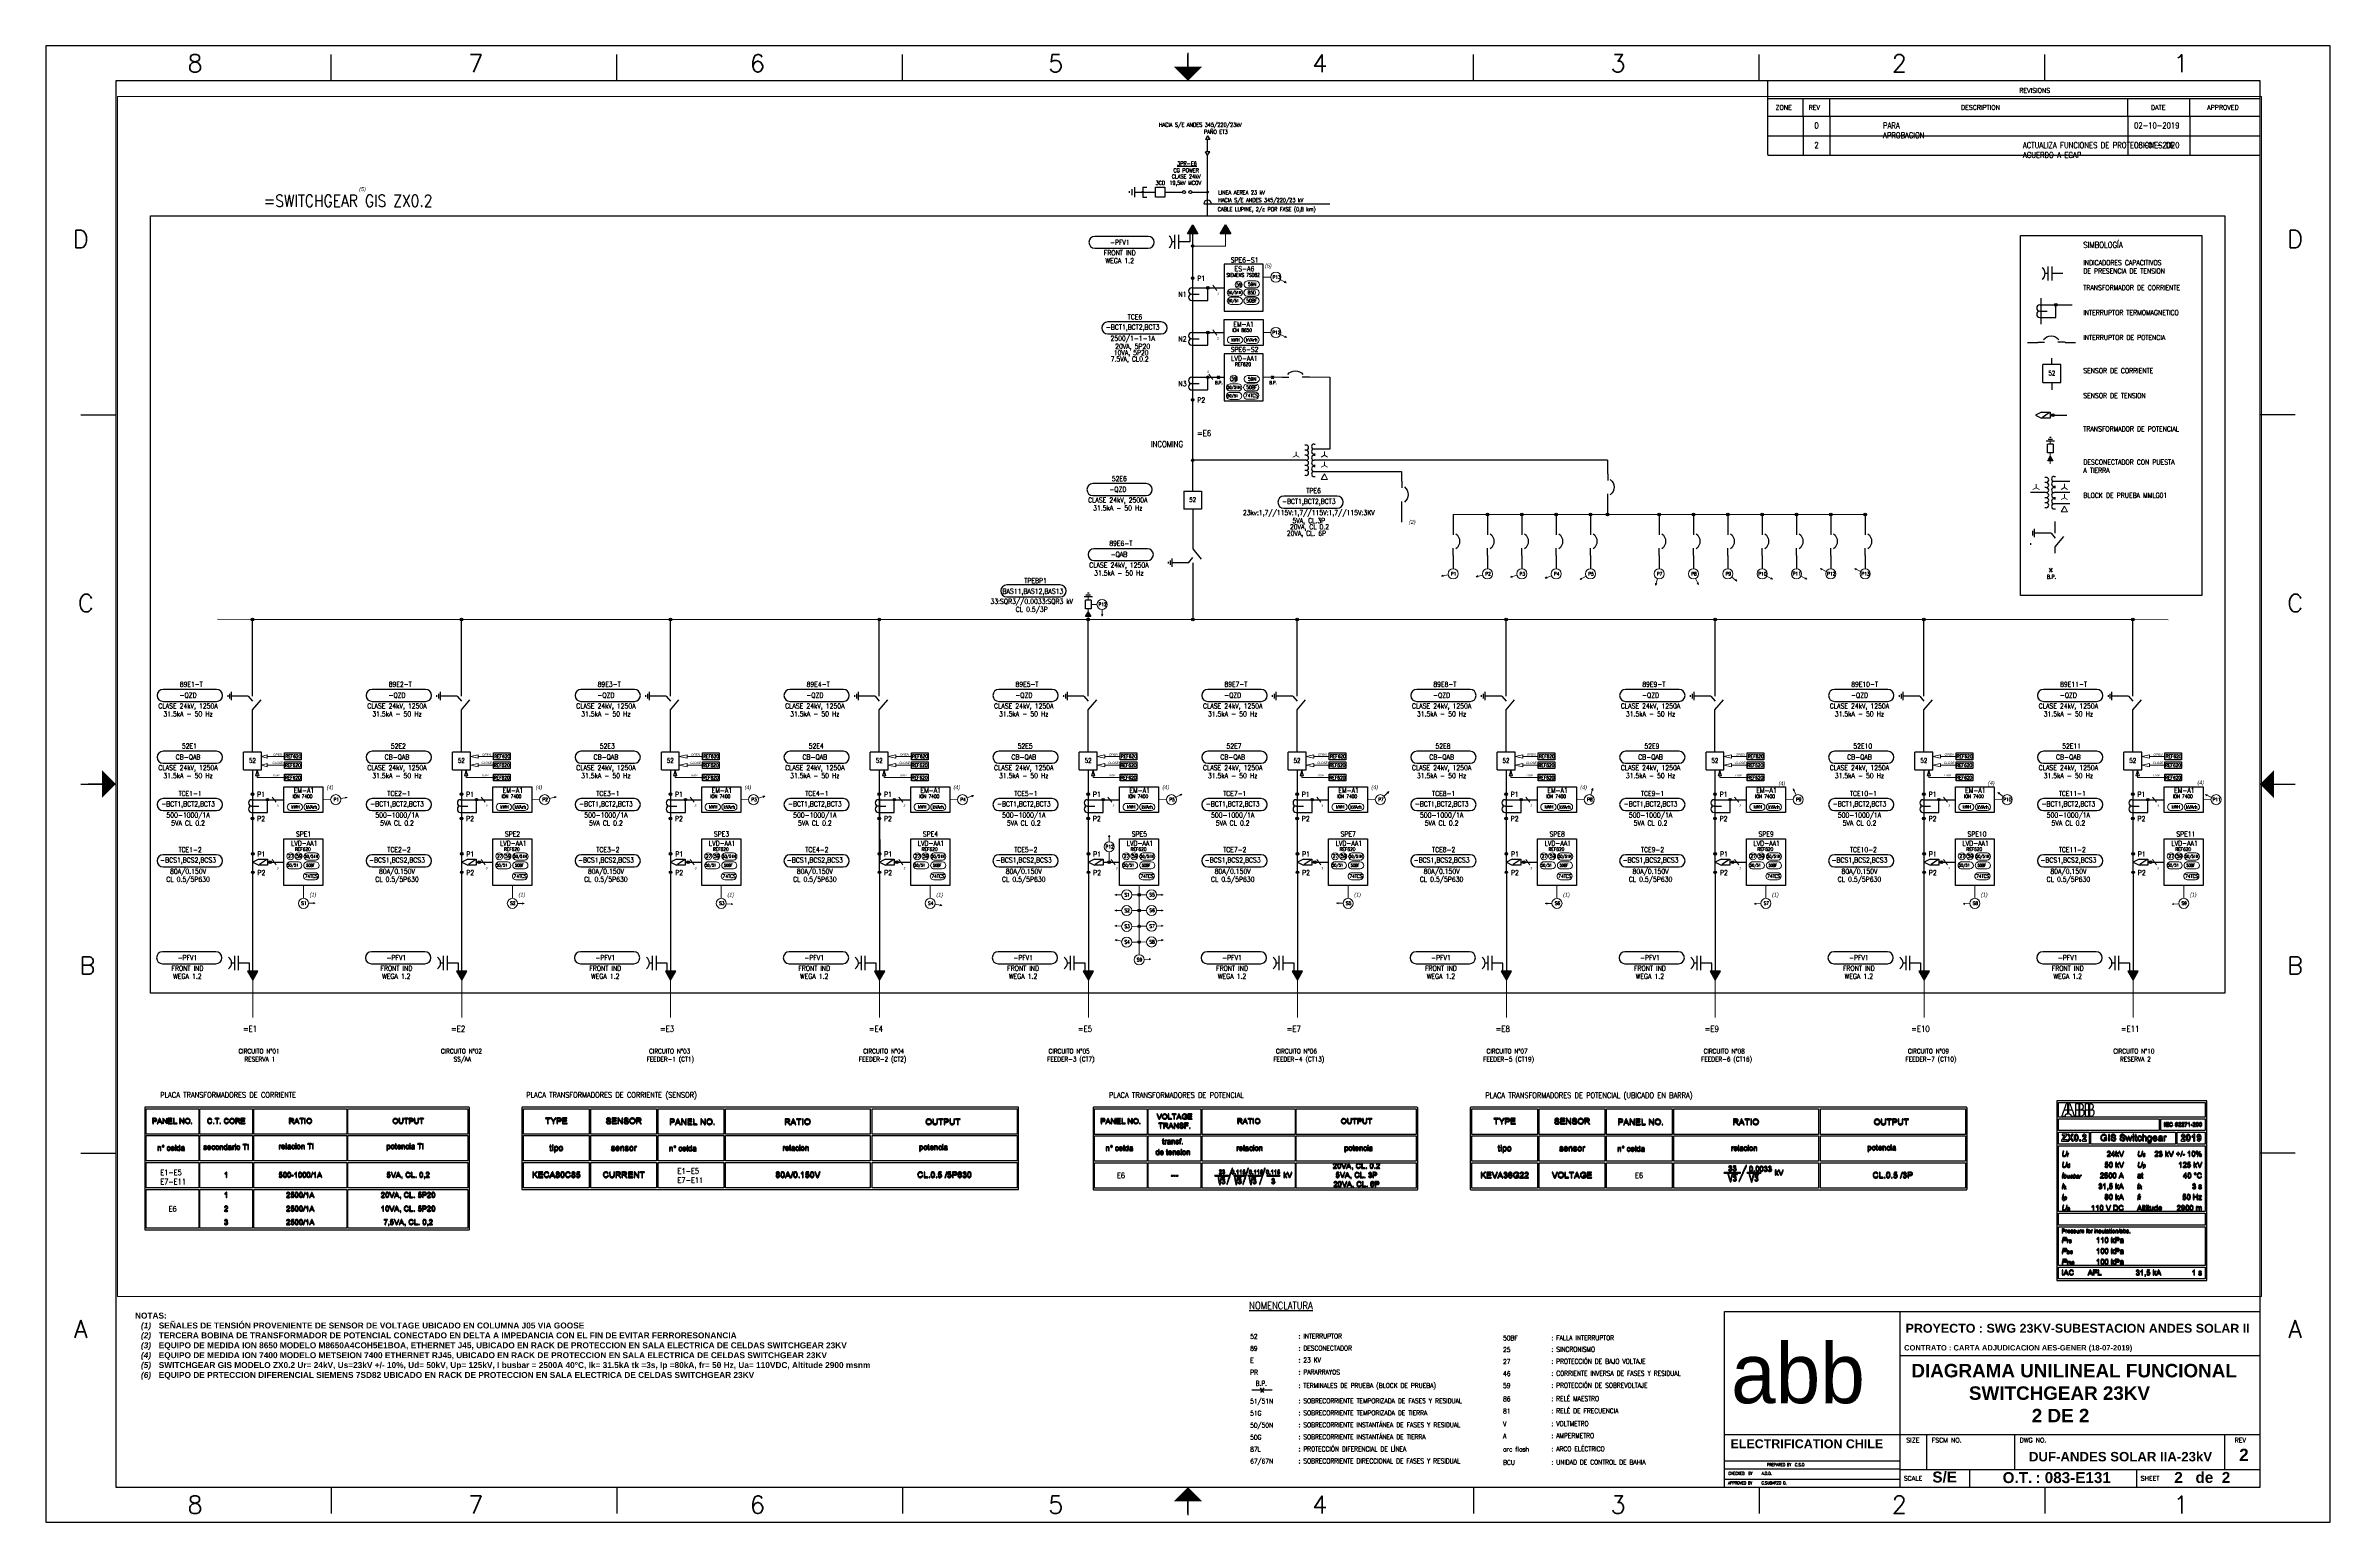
# Paper-space layout '2DE2' of a CAD drawing. Header units: millimetres. Extents: x -20 to 827, y 18 to 566.
# The model-space entities are those that its viewports show. They can reach past a viewport. Long polylines and large blocks are cut down to what shows.
import ezdxf
from ezdxf.enums import TextEntityAlignment as Align

# ---------------------------------------------------------------- set-up
doc = ezdxf.new("R2010")
doc.units = ezdxf.units.MM
doc.header["$LTSCALE"] = 2
for name, pattern in [('DASHED', [19.05, 12.7, -6.35]), ('DIVIDE', [1.25, 0.5, -0.25, 0, -0.25, 0, -0.25]), ('HIDDEN', [9.525, 6.35, -3.175]), ('HIDDEN2', [4.7625, 3.175, -1.5875])]:
    doc.linetypes.add(name, pattern=pattern)
for name, color, linetype, lineweight in [('ASAP_EL31_SIMBOLOGÍA', 1, 'Continuous', 25), ('E_EQP', 134, 'Continuous', 5), ('E_FINO', 251, 'Continuous', 20), ('GE-SIMBOLOGÍAS', 151, 'Continuous', 30)]:
    doc.layers.add(name, color=color, linetype=linetype, lineweight=lineweight)
for name, color, linetype in [('DATOS', 3, 'Continuous'), ('DIAGRAMA', 30, 'Continuous'), ('EL-CONDUCTOR', 122, 'Continuous'), ('G-TEXTOS', 2, 'Continuous'), ('GE-SIMBOLOGIAS', 151, 'Continuous'), ('GP-ARQ', 8, 'Continuous'), ('I-sep 220 kV', 5, 'Continuous'), ('I-sep Conductor', 4, 'DASHED'), ('I-sep Equipos Eléctricos', 44, 'Continuous'), ('I-sep SIMBOLOS uni', 4, 'Continuous'), ('I-sep TEXTOS', 7, 'Continuous'), ('SIMBOLOS', 6, 'Continuous'), ('Textos', 7, 'Continuous'), ('Title Block', 7, 'Continuous')]:
    doc.layers.add(name, color=color, linetype=linetype)
doc.styles.add('Roman', font='romans')
doc.styles.add('ROMANS', font='romans.shx', dxfattribs={"width": 0.85})
doc.styles.get("Standard").update_dxf_attribs({"font": 'arial.ttf'})
doc.styles.add('style1', font='romans.shx', dxfattribs={"width": 0.85, "height": 250})

# ---------------------------------------------------------------- blocks, each defined once
blk = doc.blocks.new('ANSI D title block')
at = {"layer": 'Title Block'}
for p, q in [((32.5, 21), (0, 21)), ((0, 21), (0, 0)), ((4.062, 20.5), (4.062, 20.875)), ((8.125, 20.5), (8.125, 20.875)), ((12.188, 20.5), (12.188, 20.875)), ((16.25, 20.5), (16.25, 20.875)), ((20.312, 20.5), (20.312, 20.875)), ((24.375, 20.5), (24.375, 20.875)), ((28.438, 20.5), (28.438, 20.875)), ((32.5, 0), (32.5, 21)), ((32.5, 20.5), (32.5, 20.875)), ((31.5, 20.5), (1, 20.5)), ((1, 20.5), (1, 0.5)), ((24.5, 19.453), (24.5, 20.5)), ((31.5, 0.5), (31.5, 20.5)), ((24.5, 20.25), (31.5, 20.25)), ((25, 20), (25, 20.25)), ((25.38, 20), (25.38, 20.25)), ((29.62, 20), (29.62, 20.25)), ((30.5, 20), (30.5, 20.25)), ((24.5, 20), (31.5, 20)), ((0.5, 15.75), (1, 15.75)), ((32, 15.75), (31.5, 15.75)), ((0.5, 10.5), (1, 10.5)), ((31.5, 10.5), (32, 10.5)), ((0.5, 5.25), (1, 5.25)), ((32, 5.25), (31.5, 5.25)), ((23.88, 3), (31.5, 3)), ((23.88, 0.5), (23.88, 3)), ((26.38, 0.5), (26.38, 3)), ((26.38, 2.37), (31.5, 2.37)), ((23.88, 1.25), (31.5, 1.25)), ((26.76, 0.75), (26.76, 1.25)), ((28.01, 0.75), (28.01, 1.25)), ((31, 0.75), (31, 1.25)), ((23.88, 0.875), (26.38, 0.875)), ((26.38, 0.75), (31.5, 0.75)), ((27.37, 0.5), (27.37, 0.75)), ((29.75, 0.5), (29.75, 0.75)), ((1, 0.5), (31.5, 0.5)), ((4.062, 0.5), (4.062, 0.125)), ((8.125, 0.5), (8.125, 0.125)), ((12.188, 0.5), (12.188, 0.125)), ((16.25, 0.125), (16.25, 0.5)), ((20.312, 0.5), (20.312, 0.125)), ((24.375, 0.5), (24.375, 0.125)), ((28.438, 0.5), (28.438, 0.125)), ((32.5, 0.125), (32.5, 0.5)), ((0, 0), (32.5, 0))]:
    blk.add_line(p, q, dxfattribs=at)
at = {"layer": 'Title Block', "const_width": 0.02}
for points in [[(16.25, 20.9), (16.25, 20.7)], [(0.6, 10.5), (0.8, 10.5)], [(0.6, 10.5), (0.6, 10.5)], [(31.9, 10.5), (31.9, 10.5)], [(16.25, 0.1), (16.25, 0.3)]]:
    blk.add_lwpolyline(points, dxfattribs=at)
at = {"layer": 'Title Block'}
for points in [[(16.05, 20.7), (16.45, 20.7), (16.25, 20.5)], [(0.8, 10.3), (0.8, 10.7), (1, 10.5)], [(31.7, 10.3), (31.7, 10.7), (31.5, 10.5)], [(16.05, 0.3), (16.45, 0.3), (16.25, 0.5)]]:
    blk.add_solid(points, dxfattribs=at)
at = {"color": 0, "style": 'Roman', "flags": 8}
for tag, p in [('FNAME', (-0.05, 6)), ('REVDATE', (-0.05, 3)), ('USER', (-0.05, 0))]:
    blk.add_attdef(tag, p, '', height=0.15, rotation=90, dxfattribs=at)
at = {"layer": 'Title Block', "style": 'Roman'}
for s, p in [('8', (2.125, 20.75)), ('7', (6.119, 20.75)), ('6', (10.125, 20.75)), ('5', (14.369, 20.75)), ('4', (18.125, 20.75)), ('3', (22.369, 20.75)), ('2', (26.369, 20.75)), ('1', (30.375, 20.75)), ('D', (0.5, 18.25)), ('D', (32, 18.25)), ('C', (0.571, 13.073)), ('C', (32, 13.073)), ('B', (0.595, 7.919)), ('B', (32, 7.919)), ('A', (0.5, 2.75)), ('A', (32, 2.75)), ('8', (2.125, 0.25)), ('7', (6.119, 0.25)), ('6', (10.125, 0.25)), ('5', (14.369, 0.25)), ('4', (18.125, 0.25)), ('3', (22.369, 0.25)), ('2', (26.369, 0.25)), ('1', (30.375, 0.25))]:
    blk.add_text(s, height=0.25, dxfattribs=at).set_placement(p, align=Align.MIDDLE_CENTER)
for s, p in [('ZONE', (24.609, 20.09)), ('REV', (25.08, 20.09)), ('DESCRIPTION', (27.246, 20.09)), ('REVISIONS', (28.075, 20.332)), ('DATE', (29.948, 20.09)), ('APPROVED', (30.748, 20.09)), ('SIZE', (26.468, 1.136)), ('FSCM NO.', (26.829, 1.136)), ('DWG NO.', (28.081, 1.136)), ('REV', (31.14, 1.136)), ('SCALE', (26.432, 0.593)), ('SHEET', (29.803, 0.593))]:
    blk.add_text(s, height=0.065, dxfattribs=at).set_placement(p)
blk = doc.blocks.new('A$C30464E65')
at = {"layer": 'ASAP_EL31_SIMBOLOGÍA', "ltscale": 25.4}
for p, q in [((0, 3.3), (3.8, 3.3)), ((14.4, 3.3), (10.9, 3.3))]:
    blk.add_line(p, q, dxfattribs=at)
blk.add_arc((7.4, 1.7), 5, 36.8699, 143.1301, dxfattribs=at)
blk = doc.blocks.new('DESCRIPCION Nº TAG')
at = {"layer": 'GE-SIMBOLOGÍAS'}
blk.add_lwpolyline([(-12.5, -6), (14.3, -6, 1), (14.3, 0), (-12.5, 0, 1)], format="xyb", close=True, dxfattribs=at)
at = {"layer": 'GE-SIMBOLOGÍAS', "color": 2, "style": 'ROMANS', "width": 0.85}
for tag, p in [('MEQ-L1', (0, -9.5)), ('MEQ-L2', (0, -13.5)), ('MEQ-L3', (0, -17.5))]:
    blk.add_attdef(tag, text='', height=2.5, dxfattribs=at).set_placement(p, align=Align.CENTER)
blk.add_attdef('MEQ-Nº', text='', height=2.5, dxfattribs=at).set_placement((0, -3), align=Align.MIDDLE)

msp = doc.modelspace()

# ---------------------------------------------------------------- hatches: boundary and pattern name
at = {"layer": 'EL-CONDUCTOR'}
h = msp.add_hatch(color=256, dxfattribs=at)
h.paths.add_polyline_path([(10112519, 3309258, -0.4142136), (10112355, 3309422, -0.4142136), (10112519, 3309587)])
h.paths.add_polyline_path([(10112683, 3309422, -0.4142136), (10112519, 3309258), (10112519, 3309587, -0.4142136)])
h = msp.add_hatch(color=256, dxfattribs=at)
h.paths.add_polyline_path([(10112519, 3305264, -0.4142136), (10112355, 3305428, -0.4142136), (10112519, 3305593)])
h.paths.add_polyline_path([(10112683, 3305428, -0.4142136), (10112519, 3305264), (10112519, 3305593, -0.4142136)])
h = msp.add_hatch(color=256, dxfattribs=at)
h.paths.add_polyline_path([(10114392, 3304057, -0.4142136), (10114228, 3304221, -0.4142136), (10114392, 3304386)])
h.paths.add_polyline_path([(10114556, 3304221, -0.4142136), (10114392, 3304057), (10114392, 3304386, -0.4142136)])
h = msp.add_hatch(color=256, dxfattribs=at)
h.paths.add_polyline_path([(10220044, 3301923, -0.4142136), (10219880, 3302088, -0.4142136), (10220044, 3302252)])
h.paths.add_polyline_path([(10220208, 3302088, -0.4142136), (10220044, 3301923), (10220044, 3302252, -0.4142136)])
h = msp.add_hatch(color=256, dxfattribs=at)
h.paths.add_polyline_path([(10114392, 3298483, -0.4142136), (10114228, 3298647, -0.4142136), (10114392, 3298811)])
h.paths.add_polyline_path([(10114556, 3298647, -0.4142136), (10114392, 3298483), (10114392, 3298811, -0.4142136)])
h = msp.add_hatch(color=256, dxfattribs=at)
h.paths.add_polyline_path([(10114392, 3292908, -0.4142136), (10114228, 3293072, -0.4142136), (10114392, 3293236)])
h.paths.add_polyline_path([(10114556, 3293072, -0.4142136), (10114392, 3292908), (10114392, 3293236, -0.4142136)])
h = msp.add_hatch(color=256, dxfattribs=at)
h.paths.add_polyline_path([(10112519, 3290107, -0.4142136), (10112355, 3290271, -0.4142136), (10112519, 3290435)])
h.paths.add_polyline_path([(10112683, 3290271, -0.4142136), (10112519, 3290107), (10112519, 3290435, -0.4142136)])
h = msp.add_hatch(color=256, dxfattribs=at)
h.paths.add_polyline_path([(10219694, 3288187, -0.4142136), (10219530, 3288351, -0.4142136), (10219694, 3288515)])
h.paths.add_polyline_path([(10219858, 3288351, -0.4142136), (10219694, 3288187), (10219694, 3288515, -0.4142136)])
h = msp.add_hatch(color=256, dxfattribs=at)
h.paths.add_polyline_path([(10112519, 3282569, 0.4142136), (10112683, 3282733, 0.4142136), (10112519, 3282897)])
h.paths.add_polyline_path([(10112355, 3282733, 0.4142136), (10112519, 3282569), (10112519, 3282897, 0.4142136)])
h = msp.add_hatch(color=256, dxfattribs=at)
h.paths.add_polyline_path([(10112683, 3282733, 0.4142136), (10112519, 3282897, 0.4142136), (10112355, 3282733)])
h.paths.add_polyline_path([(10112519, 3282569, 0.4142136), (10112683, 3282733), (10112355, 3282733, 0.4142136)])
h = msp.add_hatch(color=256, dxfattribs=at)
h.paths.add_polyline_path([(10112519, 3282569, -0.4142136), (10112355, 3282733, -0.4142136), (10112519, 3282897)])
h.paths.add_polyline_path([(10112683, 3282733, -0.4142136), (10112519, 3282569), (10112519, 3282897, -0.4142136)])
h = msp.add_hatch(color=256, dxfattribs=at)
h.paths.add_polyline_path([(10149242, 3275808, -0.4142136), (10149078, 3275973, -0.4142136), (10149242, 3276137)])
h.paths.add_polyline_path([(10149406, 3275973, -0.4142136), (10149242, 3275808), (10149242, 3276137, -0.4142136)])
h = msp.add_hatch(color=256, dxfattribs=at)
h.paths.add_polyline_path([(10153519, 3275808, -0.4142136), (10153355, 3275973, -0.4142136), (10153519, 3276137)])
h.paths.add_polyline_path([(10153683, 3275973, -0.4142136), (10153519, 3275808), (10153519, 3276137, -0.4142136)])
h = msp.add_hatch(color=256, dxfattribs=at)
h.paths.add_polyline_path([(10157796, 3275808, -0.4142136), (10157632, 3275973, -0.4142136), (10157796, 3276137)])
h.paths.add_polyline_path([(10157960, 3275973, -0.4142136), (10157796, 3275808), (10157796, 3276137, -0.4142136)])
h = msp.add_hatch(color=256, dxfattribs=at)
h.paths.add_polyline_path([(10162073, 3275808, -0.4142136), (10161909, 3275973, -0.4142136), (10162073, 3276137)])
h.paths.add_polyline_path([(10162237, 3275973, -0.4142136), (10162073, 3275808), (10162073, 3276137, -0.4142136)])
h = msp.add_hatch(color=256, dxfattribs=at)
h.paths.add_polyline_path([(10164211, 3275808, -0.4142136), (10164047, 3275973, -0.4142136), (10164211, 3276137)])
h.paths.add_polyline_path([(10164375, 3275973, -0.4142136), (10164211, 3275808), (10164211, 3276137, -0.4142136)])
h = msp.add_hatch(color=256, dxfattribs=at)
h.paths.add_polyline_path([(10170626, 3275808, -0.4142136), (10170462, 3275973, -0.4142136), (10170626, 3276137)])
h.paths.add_polyline_path([(10170790, 3275973, -0.4142136), (10170626, 3275808), (10170626, 3276137, -0.4142136)])
h = msp.add_hatch(color=256, dxfattribs=at)
h.paths.add_polyline_path([(10174903, 3275808, -0.4142136), (10174739, 3275973, -0.4142136), (10174903, 3276137)])
h.paths.add_polyline_path([(10175067, 3275973, -0.4142136), (10174903, 3275808), (10174903, 3276137, -0.4142136)])
h = msp.add_hatch(color=256, dxfattribs=at)
h.paths.add_polyline_path([(10179180, 3275808, -0.4142136), (10179016, 3275973, -0.4142136), (10179180, 3276137)])
h.paths.add_polyline_path([(10179344, 3275973, -0.4142136), (10179180, 3275808), (10179180, 3276137, -0.4142136)])
h = msp.add_hatch(color=256, dxfattribs=at)
h.paths.add_polyline_path([(10183457, 3275808, -0.4142136), (10183292, 3275973, -0.4142136), (10183457, 3276137)])
h.paths.add_polyline_path([(10183621, 3275973, -0.4142136), (10183457, 3275808), (10183457, 3276137, -0.4142136)])
h = msp.add_hatch(color=256, dxfattribs=at)
h.paths.add_polyline_path([(10187733, 3275808, -0.4142136), (10187569, 3275973, -0.4142136), (10187733, 3276137)])
h.paths.add_polyline_path([(10187897, 3275973, -0.4142136), (10187733, 3275808), (10187733, 3276137, -0.4142136)])
h = msp.add_hatch(color=256, dxfattribs=at)
h.paths.add_polyline_path([(10192010, 3275808, -0.4142136), (10191846, 3275973, -0.4142136), (10192010, 3276137)])
h.paths.add_polyline_path([(10192174, 3275973, -0.4142136), (10192010, 3275808), (10192010, 3276137, -0.4142136)])
h = msp.add_hatch(color=256, dxfattribs=at)
h.paths.add_polyline_path([(10196287, 3275808, -0.4142136), (10196123, 3275973, -0.4142136), (10196287, 3276137)])
h.paths.add_polyline_path([(10196451, 3275973, -0.4142136), (10196287, 3275808), (10196287, 3276137, -0.4142136)])
h = msp.add_hatch(color=256, dxfattribs=at)
h.paths.add_polyline_path([(9995401, 3262737, -0.4142136), (9995237, 3262901, -0.4142136), (9995401, 3263065)])
h.paths.add_polyline_path([(9995565, 3262901, -0.4142136), (9995401, 3262737), (9995401, 3263065, -0.4142136)])
h = msp.add_hatch(color=256, dxfattribs=at)
h.paths.add_polyline_path([(10021428, 3262737, -0.4142136), (10021264, 3262901, -0.4142136), (10021428, 3263065)])
h.paths.add_polyline_path([(10021592, 3262901, -0.4142136), (10021428, 3262737), (10021428, 3263065, -0.4142136)])
h = msp.add_hatch(color=256, dxfattribs=at)
h.paths.add_polyline_path([(10047456, 3262737, -0.4142136), (10047292, 3262901, -0.4142136), (10047456, 3263065)])
h.paths.add_polyline_path([(10047620, 3262901, -0.4142136), (10047456, 3262737), (10047456, 3263065, -0.4142136)])
h = msp.add_hatch(color=256, dxfattribs=at)
h.paths.add_polyline_path([(10073483, 3262737, -0.4142136), (10073319, 3262901, -0.4142136), (10073483, 3263065)])
h.paths.add_polyline_path([(10073647, 3262901, -0.4142136), (10073483, 3262737), (10073483, 3263065, -0.4142136)])
h = msp.add_hatch(color=256, dxfattribs=at)
h.paths.add_polyline_path([(10099511, 3262737, -0.4142136), (10099347, 3262901, -0.4142136), (10099511, 3263065)])
h.paths.add_polyline_path([(10099675, 3262901, -0.4142136), (10099511, 3262737), (10099511, 3263065, -0.4142136)])
h = msp.add_hatch(color=256, dxfattribs=at)
h.paths.add_polyline_path([(10112524, 3262737, -0.4142136), (10112360, 3262901, -0.4142136), (10112524, 3263065)])
h.paths.add_polyline_path([(10112688, 3262901, -0.4142136), (10112524, 3262737), (10112524, 3263065, -0.4142136)])
h = msp.add_hatch(color=256, dxfattribs=at)
h.paths.add_polyline_path([(10125538, 3262737, -0.4142136), (10125374, 3262901, -0.4142136), (10125538, 3263065)])
h.paths.add_polyline_path([(10125702, 3262901, -0.4142136), (10125538, 3262737), (10125538, 3263065, -0.4142136)])
h = msp.add_hatch(color=256, dxfattribs=at)
h.paths.add_polyline_path([(10151565, 3262737, -0.4142136), (10151401, 3262901, -0.4142136), (10151565, 3263065)])
h.paths.add_polyline_path([(10151729, 3262901, -0.4142136), (10151565, 3262737), (10151565, 3263065, -0.4142136)])
h = msp.add_hatch(color=256, dxfattribs=at)
h.paths.add_polyline_path([(10177593, 3262737, -0.4142136), (10177429, 3262901, -0.4142136), (10177593, 3263065)])
h.paths.add_polyline_path([(10177757, 3262901, -0.4142136), (10177593, 3262737), (10177593, 3263065, -0.4142136)])
h = msp.add_hatch(color=256, dxfattribs=at)
h.paths.add_polyline_path([(10203620, 3262737, -0.4142136), (10203456, 3262901, -0.4142136), (10203620, 3263065)])
h.paths.add_polyline_path([(10203784, 3262901, -0.4142136), (10203620, 3262737), (10203620, 3263065, -0.4142136)])
h = msp.add_hatch(color=256, dxfattribs=at)
h.paths.add_polyline_path([(10229648, 3262737, -0.4142136), (10229484, 3262901, -0.4142136), (10229648, 3263065)])
h.paths.add_polyline_path([(10229812, 3262901, -0.4142136), (10229648, 3262737), (10229648, 3263065, -0.4142136)])
h = msp.add_hatch(color=256, dxfattribs=at)
h.paths.add_polyline_path([(9995396, 3240996, -0.4142136), (9995232, 3241160, -0.4142136), (9995396, 3241324)])
h.paths.add_polyline_path([(9995560, 3241160, -0.4142136), (9995396, 3240996), (9995396, 3241324, -0.4142136)])
h = msp.add_hatch(color=256, dxfattribs=at)
h.paths.add_polyline_path([(9997268, 3240300, -0.4142136), (9997104, 3240464, -0.4142136), (9997268, 3240628)])
h.paths.add_polyline_path([(9997432, 3240464, -0.4142136), (9997268, 3240300), (9997268, 3240628, -0.4142136)])
h = msp.add_hatch(color=256, dxfattribs=at)
h.paths.add_polyline_path([(10021423, 3240996, -0.4142136), (10021259, 3241160, -0.4142136), (10021423, 3241324)])
h.paths.add_polyline_path([(10021587, 3241160, -0.4142136), (10021423, 3240996), (10021423, 3241324, -0.4142136)])
h = msp.add_hatch(color=256, dxfattribs=at)
h.paths.add_polyline_path([(10023296, 3240300, -0.4142136), (10023132, 3240464, -0.4142136), (10023296, 3240628)])
h.paths.add_polyline_path([(10023460, 3240464, -0.4142136), (10023296, 3240300), (10023296, 3240628, -0.4142136)])
h = msp.add_hatch(color=256, dxfattribs=at)
h.paths.add_polyline_path([(10047451, 3240996, -0.4142136), (10047287, 3241160, -0.4142136), (10047451, 3241324)])
h.paths.add_polyline_path([(10047615, 3241160, -0.4142136), (10047451, 3240996), (10047451, 3241324, -0.4142136)])
h = msp.add_hatch(color=256, dxfattribs=at)
h.paths.add_polyline_path([(10049323, 3240300, -0.4142136), (10049159, 3240464, -0.4142136), (10049323, 3240628)])
h.paths.add_polyline_path([(10049487, 3240464, -0.4142136), (10049323, 3240300), (10049323, 3240628, -0.4142136)])
h = msp.add_hatch(color=256, dxfattribs=at)
h.paths.add_polyline_path([(10073478, 3240996, -0.4142136), (10073314, 3241160, -0.4142136), (10073478, 3241324)])
h.paths.add_polyline_path([(10073642, 3241160, -0.4142136), (10073478, 3240996), (10073478, 3241324, -0.4142136)])
h = msp.add_hatch(color=256, dxfattribs=at)
h.paths.add_polyline_path([(10075351, 3240300, -0.4142136), (10075187, 3240464, -0.4142136), (10075351, 3240628)])
h.paths.add_polyline_path([(10075515, 3240464, -0.4142136), (10075351, 3240300), (10075351, 3240628, -0.4142136)])
h = msp.add_hatch(color=256, dxfattribs=at)
h.paths.add_polyline_path([(10099506, 3240996, -0.4142136), (10099341, 3241160, -0.4142136), (10099506, 3241324)])
h.paths.add_polyline_path([(10099670, 3241160, -0.4142136), (10099506, 3240996), (10099506, 3241324, -0.4142136)])
h = msp.add_hatch(color=256, dxfattribs=at)
h.paths.add_polyline_path([(10101378, 3240300, -0.4142136), (10101214, 3240464, -0.4142136), (10101378, 3240628)])
h.paths.add_polyline_path([(10101542, 3240464, -0.4142136), (10101378, 3240300), (10101378, 3240628, -0.4142136)])
h = msp.add_hatch(color=256, dxfattribs=at)
h.paths.add_polyline_path([(10125533, 3240996, -0.4142136), (10125369, 3241160, -0.4142136), (10125533, 3241324)])
h.paths.add_polyline_path([(10125697, 3241160, -0.4142136), (10125533, 3240996), (10125533, 3241324, -0.4142136)])
h = msp.add_hatch(color=256, dxfattribs=at)
h.paths.add_polyline_path([(10127405, 3240300, -0.4142136), (10127241, 3240464, -0.4142136), (10127405, 3240628)])
h.paths.add_polyline_path([(10127570, 3240464, -0.4142136), (10127405, 3240300), (10127405, 3240628, -0.4142136)])
h = msp.add_hatch(color=256, dxfattribs=at)
h.paths.add_polyline_path([(10151560, 3240996, -0.4142136), (10151396, 3241160, -0.4142136), (10151560, 3241324)])
h.paths.add_polyline_path([(10151724, 3241160, -0.4142136), (10151560, 3240996), (10151560, 3241324, -0.4142136)])
h = msp.add_hatch(color=256, dxfattribs=at)
h.paths.add_polyline_path([(10153433, 3240300, -0.4142136), (10153269, 3240464, -0.4142136), (10153433, 3240628)])
h.paths.add_polyline_path([(10153597, 3240464, -0.4142136), (10153433, 3240300), (10153433, 3240628, -0.4142136)])
h = msp.add_hatch(color=256, dxfattribs=at)
h.paths.add_polyline_path([(10177588, 3240996, -0.4142136), (10177424, 3241160, -0.4142136), (10177588, 3241324)])
h.paths.add_polyline_path([(10177752, 3241160, -0.4142136), (10177588, 3240996), (10177588, 3241324, -0.4142136)])
h = msp.add_hatch(color=256, dxfattribs=at)
h.paths.add_polyline_path([(10179460, 3240300, -0.4142136), (10179296, 3240464, -0.4142136), (10179460, 3240628)])
h.paths.add_polyline_path([(10179624, 3240464, -0.4142136), (10179460, 3240300), (10179460, 3240628, -0.4142136)])
h = msp.add_hatch(color=256, dxfattribs=at)
h.paths.add_polyline_path([(10203615, 3240996, -0.4142136), (10203451, 3241160, -0.4142136), (10203615, 3241324)])
h.paths.add_polyline_path([(10203779, 3241160, -0.4142136), (10203615, 3240996), (10203615, 3241324, -0.4142136)])
h = msp.add_hatch(color=256, dxfattribs=at)
h.paths.add_polyline_path([(10205488, 3240300, -0.4142136), (10205324, 3240464, -0.4142136), (10205488, 3240628)])
h.paths.add_polyline_path([(10205652, 3240464, -0.4142136), (10205488, 3240300), (10205488, 3240628, -0.4142136)])
h = msp.add_hatch(color=256, dxfattribs=at)
h.paths.add_polyline_path([(10229643, 3240996, -0.4142136), (10229479, 3241160, -0.4142136), (10229643, 3241324)])
h.paths.add_polyline_path([(10229807, 3241160, -0.4142136), (10229643, 3240996), (10229643, 3241324, -0.4142136)])
h = msp.add_hatch(color=256, dxfattribs=at)
h.paths.add_polyline_path([(10231515, 3240300, -0.4142136), (10231351, 3240464, -0.4142136), (10231515, 3240628)])
h.paths.add_polyline_path([(10231679, 3240464, -0.4142136), (10231515, 3240300), (10231515, 3240628, -0.4142136)])
h = msp.add_hatch(color=256, dxfattribs=at)
h.paths.add_polyline_path([(9995396, 3237959, -0.4142136), (9995232, 3238123, -0.4142136), (9995396, 3238287)])
h.paths.add_polyline_path([(9995560, 3238123, -0.4142136), (9995396, 3237959), (9995396, 3238287, -0.4142136)])
h = msp.add_hatch(color=256, dxfattribs=at)
h.paths.add_polyline_path([(10021423, 3237959, -0.4142136), (10021259, 3238123, -0.4142136), (10021423, 3238287)])
h.paths.add_polyline_path([(10021587, 3238123, -0.4142136), (10021423, 3237959), (10021423, 3238287, -0.4142136)])
h = msp.add_hatch(color=256, dxfattribs=at)
h.paths.add_polyline_path([(10047451, 3237959, -0.4142136), (10047287, 3238123, -0.4142136), (10047451, 3238287)])
h.paths.add_polyline_path([(10047615, 3238123, -0.4142136), (10047451, 3237959), (10047451, 3238287, -0.4142136)])
h = msp.add_hatch(color=256, dxfattribs=at)
h.paths.add_polyline_path([(10073478, 3237959, -0.4142136), (10073314, 3238123, -0.4142136), (10073478, 3238287)])
h.paths.add_polyline_path([(10073642, 3238123, -0.4142136), (10073478, 3237959), (10073478, 3238287, -0.4142136)])
h = msp.add_hatch(color=256, dxfattribs=at)
h.paths.add_polyline_path([(10099506, 3237959, -0.4142136), (10099341, 3238123, -0.4142136), (10099506, 3238287)])
h.paths.add_polyline_path([(10099670, 3238123, -0.4142136), (10099506, 3237959), (10099506, 3238287, -0.4142136)])
h = msp.add_hatch(color=256, dxfattribs=at)
h.paths.add_polyline_path([(10125533, 3237959, -0.4142136), (10125369, 3238123, -0.4142136), (10125533, 3238287)])
h.paths.add_polyline_path([(10125697, 3238123, -0.4142136), (10125533, 3237959), (10125533, 3238287, -0.4142136)])
h = msp.add_hatch(color=256, dxfattribs=at)
h.paths.add_polyline_path([(10151560, 3237959, -0.4142136), (10151396, 3238123, -0.4142136), (10151560, 3238287)])
h.paths.add_polyline_path([(10151724, 3238123, -0.4142136), (10151560, 3237959), (10151560, 3238287, -0.4142136)])
h = msp.add_hatch(color=256, dxfattribs=at)
h.paths.add_polyline_path([(10177588, 3237959, -0.4142136), (10177424, 3238123, -0.4142136), (10177588, 3238287)])
h.paths.add_polyline_path([(10177752, 3238123, -0.4142136), (10177588, 3237959), (10177588, 3238287, -0.4142136)])
h = msp.add_hatch(color=256, dxfattribs=at)
h.paths.add_polyline_path([(10203615, 3237959, -0.4142136), (10203451, 3238123, -0.4142136), (10203615, 3238287)])
h.paths.add_polyline_path([(10203779, 3238123, -0.4142136), (10203615, 3237959), (10203615, 3238287, -0.4142136)])
h = msp.add_hatch(color=256, dxfattribs=at)
h.paths.add_polyline_path([(10229643, 3237959, -0.4142136), (10229479, 3238123, -0.4142136), (10229643, 3238287)])
h.paths.add_polyline_path([(10229807, 3238123, -0.4142136), (10229643, 3237959), (10229643, 3238287, -0.4142136)])
h = msp.add_hatch(color=256, dxfattribs=at)
h.paths.add_polyline_path([(9995429, 3233555, -0.4142136), (9995265, 3233719, -0.4142136), (9995429, 3233883)])
h.paths.add_polyline_path([(9995593, 3233719, -0.4142136), (9995429, 3233555), (9995429, 3233883, -0.4142136)])
h = msp.add_hatch(color=256, dxfattribs=at)
h.paths.add_polyline_path([(10021457, 3233555, -0.4142136), (10021293, 3233719, -0.4142136), (10021457, 3233883)])
h.paths.add_polyline_path([(10021621, 3233719, -0.4142136), (10021457, 3233555), (10021457, 3233883, -0.4142136)])
h = msp.add_hatch(color=256, dxfattribs=at)
h.paths.add_polyline_path([(10047484, 3233555, -0.4142136), (10047320, 3233719, -0.4142136), (10047484, 3233883)])
h.paths.add_polyline_path([(10047648, 3233719, -0.4142136), (10047484, 3233555), (10047484, 3233883, -0.4142136)])
h = msp.add_hatch(color=256, dxfattribs=at)
h.paths.add_polyline_path([(10073511, 3233555, -0.4142136), (10073347, 3233719, -0.4142136), (10073511, 3233883)])
h.paths.add_polyline_path([(10073676, 3233719, -0.4142136), (10073511, 3233555), (10073511, 3233883, -0.4142136)])
h = msp.add_hatch(color=256, dxfattribs=at)
h.paths.add_polyline_path([(10099539, 3233555, -0.4142136), (10099375, 3233719, -0.4142136), (10099539, 3233883)])
h.paths.add_polyline_path([(10099703, 3233719, -0.4142136), (10099539, 3233555), (10099539, 3233883, -0.4142136)])
h = msp.add_hatch(color=256, dxfattribs=at)
h.paths.add_polyline_path([(10125566, 3233555, -0.4142136), (10125402, 3233719, -0.4142136), (10125566, 3233883)])
h.paths.add_polyline_path([(10125730, 3233719, -0.4142136), (10125566, 3233555), (10125566, 3233883, -0.4142136)])
h = msp.add_hatch(color=256, dxfattribs=at)
h.paths.add_polyline_path([(10151594, 3233555, -0.4142136), (10151430, 3233719, -0.4142136), (10151594, 3233883)])
h.paths.add_polyline_path([(10151758, 3233719, -0.4142136), (10151594, 3233555), (10151594, 3233883, -0.4142136)])
h = msp.add_hatch(color=256, dxfattribs=at)
h.paths.add_polyline_path([(10177621, 3233555, -0.4142136), (10177457, 3233719, -0.4142136), (10177621, 3233883)])
h.paths.add_polyline_path([(10177785, 3233719, -0.4142136), (10177621, 3233555), (10177621, 3233883, -0.4142136)])
h = msp.add_hatch(color=256, dxfattribs=at)
h.paths.add_polyline_path([(10203649, 3233555, -0.4142136), (10203485, 3233719, -0.4142136), (10203649, 3233883)])
h.paths.add_polyline_path([(10203813, 3233719, -0.4142136), (10203649, 3233555), (10203649, 3233883, -0.4142136)])
h = msp.add_hatch(color=256, dxfattribs=at)
h.paths.add_polyline_path([(10229676, 3233555, -0.4142136), (10229512, 3233719, -0.4142136), (10229676, 3233883)])
h.paths.add_polyline_path([(10229840, 3233719, -0.4142136), (10229676, 3233555), (10229676, 3233883, -0.4142136)])
h = msp.add_hatch(color=256, dxfattribs=at)
h.paths.add_polyline_path([(9995429, 3231245, -0.4142136), (9995265, 3231409, -0.4142136), (9995429, 3231573)])
h.paths.add_polyline_path([(9995593, 3231409, -0.4142136), (9995429, 3231245), (9995429, 3231573, -0.4142136)])
h = msp.add_hatch(color=256, dxfattribs=at)
h.paths.add_polyline_path([(9997599, 3232511, -0.4142136), (9997435, 3232675, -0.4142136), (9997599, 3232839)])
h.paths.add_polyline_path([(9997763, 3232675, -0.4142136), (9997599, 3232511), (9997599, 3232839, -0.4142136)])
h = msp.add_hatch(color=256, dxfattribs=at)
h.paths.add_polyline_path([(10021457, 3231245, -0.4142136), (10021293, 3231409, -0.4142136), (10021457, 3231573)])
h.paths.add_polyline_path([(10021621, 3231409, -0.4142136), (10021457, 3231245), (10021457, 3231573, -0.4142136)])
h = msp.add_hatch(color=256, dxfattribs=at)
h.paths.add_polyline_path([(10023626, 3232511, -0.4142136), (10023462, 3232675, -0.4142136), (10023626, 3232839)])
h.paths.add_polyline_path([(10023790, 3232675, -0.4142136), (10023626, 3232511), (10023626, 3232839, -0.4142136)])
h = msp.add_hatch(color=256, dxfattribs=at)
h.paths.add_polyline_path([(10047484, 3231245, -0.4142136), (10047320, 3231409, -0.4142136), (10047484, 3231573)])
h.paths.add_polyline_path([(10047648, 3231409, -0.4142136), (10047484, 3231245), (10047484, 3231573, -0.4142136)])
h = msp.add_hatch(color=256, dxfattribs=at)
h.paths.add_polyline_path([(10049654, 3232511, -0.4142136), (10049489, 3232675, -0.4142136), (10049654, 3232839)])
h.paths.add_polyline_path([(10049818, 3232675, -0.4142136), (10049654, 3232511), (10049654, 3232839, -0.4142136)])
h = msp.add_hatch(color=256, dxfattribs=at)
h.paths.add_polyline_path([(10073511, 3231245, -0.4142136), (10073347, 3231409, -0.4142136), (10073511, 3231573)])
h.paths.add_polyline_path([(10073676, 3231409, -0.4142136), (10073511, 3231245), (10073511, 3231573, -0.4142136)])
h = msp.add_hatch(color=256, dxfattribs=at)
h.paths.add_polyline_path([(10075681, 3232511, -0.4142136), (10075517, 3232675, -0.4142136), (10075681, 3232839)])
h.paths.add_polyline_path([(10075845, 3232675, -0.4142136), (10075681, 3232511), (10075681, 3232839, -0.4142136)])
h = msp.add_hatch(color=256, dxfattribs=at)
h.paths.add_polyline_path([(10099539, 3231245, -0.4142136), (10099375, 3231409, -0.4142136), (10099539, 3231573)])
h.paths.add_polyline_path([(10099703, 3231409, -0.4142136), (10099539, 3231245), (10099539, 3231573, -0.4142136)])
h = msp.add_hatch(color=256, dxfattribs=at)
h.paths.add_polyline_path([(10102125, 3232511, -0.4142136), (10101961, 3232675, -0.4142136), (10102125, 3232839)])
h.paths.add_polyline_path([(10102289, 3232675, -0.4142136), (10102125, 3232511), (10102125, 3232839, -0.4142136)])
h = msp.add_hatch(color=256, dxfattribs=at)
h.paths.add_polyline_path([(10125566, 3231245, -0.4142136), (10125402, 3231409, -0.4142136), (10125566, 3231573)])
h.paths.add_polyline_path([(10125730, 3231409, -0.4142136), (10125566, 3231245), (10125566, 3231573, -0.4142136)])
h = msp.add_hatch(color=256, dxfattribs=at)
h.paths.add_polyline_path([(10127736, 3232511, -0.4142136), (10127572, 3232675, -0.4142136), (10127736, 3232839)])
h.paths.add_polyline_path([(10127900, 3232675, -0.4142136), (10127736, 3232511), (10127736, 3232839, -0.4142136)])
h = msp.add_hatch(color=256, dxfattribs=at)
h.paths.add_polyline_path([(10151594, 3231245, -0.4142136), (10151430, 3231409, -0.4142136), (10151594, 3231573)])
h.paths.add_polyline_path([(10151758, 3231409, -0.4142136), (10151594, 3231245), (10151594, 3231573, -0.4142136)])
h = msp.add_hatch(color=256, dxfattribs=at)
h.paths.add_polyline_path([(10153763, 3232511, -0.4142136), (10153599, 3232675, -0.4142136), (10153763, 3232839)])
h.paths.add_polyline_path([(10153927, 3232675, -0.4142136), (10153763, 3232511), (10153763, 3232839, -0.4142136)])
h = msp.add_hatch(color=256, dxfattribs=at)
h.paths.add_polyline_path([(10177621, 3231245, -0.4142136), (10177457, 3231409, -0.4142136), (10177621, 3231573)])
h.paths.add_polyline_path([(10177785, 3231409, -0.4142136), (10177621, 3231245), (10177621, 3231573, -0.4142136)])
h = msp.add_hatch(color=256, dxfattribs=at)
h.paths.add_polyline_path([(10179791, 3232511, -0.4142136), (10179627, 3232675, -0.4142136), (10179791, 3232839)])
h.paths.add_polyline_path([(10179955, 3232675, -0.4142136), (10179791, 3232511), (10179791, 3232839, -0.4142136)])
h = msp.add_hatch(color=256, dxfattribs=at)
h.paths.add_polyline_path([(10203649, 3231245, -0.4142136), (10203485, 3231409, -0.4142136), (10203649, 3231573)])
h.paths.add_polyline_path([(10203813, 3231409, -0.4142136), (10203649, 3231245), (10203649, 3231573, -0.4142136)])
h = msp.add_hatch(color=256, dxfattribs=at)
h.paths.add_polyline_path([(10205818, 3232511, -0.4142136), (10205654, 3232675, -0.4142136), (10205818, 3232839)])
h.paths.add_polyline_path([(10205982, 3232675, -0.4142136), (10205818, 3232511), (10205818, 3232839, -0.4142136)])
h = msp.add_hatch(color=256, dxfattribs=at)
h.paths.add_polyline_path([(10229676, 3231245, -0.4142136), (10229512, 3231409, -0.4142136), (10229676, 3231573)])
h.paths.add_polyline_path([(10229840, 3231409, -0.4142136), (10229676, 3231245), (10229676, 3231573, -0.4142136)])
h = msp.add_hatch(color=256, dxfattribs=at)
h.paths.add_polyline_path([(10231846, 3232511, -0.4142136), (10231682, 3232675, -0.4142136), (10231846, 3232839)])
h.paths.add_polyline_path([(10232010, 3232675, -0.4142136), (10231846, 3232511), (10231846, 3232839, -0.4142136)])
h = msp.add_hatch(color=256, dxfattribs=at)
h.paths.add_polyline_path([(10105849, 3228454, -0.4142136), (10105685, 3228618, -0.4142136), (10105849, 3228782)])
h.paths.add_polyline_path([(10106013, 3228618, -0.4142136), (10105849, 3228454), (10105849, 3228782, -0.4142136)])
h = msp.add_hatch(color=256, dxfattribs=at)
h.paths.add_polyline_path([(10105849, 3226492, -0.4142136), (10105685, 3226656, -0.4142136), (10105849, 3226820)])
h.paths.add_polyline_path([(10106013, 3226656, -0.4142136), (10105849, 3226492), (10105849, 3226820, -0.4142136)])
h = msp.add_hatch(color=256, dxfattribs=at)
h.paths.add_polyline_path([(10105849, 3224530, -0.4142136), (10105685, 3224694, -0.4142136), (10105849, 3224858)])
h.paths.add_polyline_path([(10106013, 3224694, -0.4142136), (10105849, 3224530), (10105849, 3224858, -0.4142136)])
h = msp.add_hatch(color=256, dxfattribs=at)
h.paths.add_polyline_path([(10105849, 3222568, -0.4142136), (10105685, 3222732, -0.4142136), (10105849, 3222896)])
h.paths.add_polyline_path([(10106013, 3222732, -0.4142136), (10105849, 3222568), (10105849, 3222896, -0.4142136)])
at = {"layer": 'GE-SIMBOLOGIAS'}
for points in [[(10112519, 3312066), (10113164, 3310949), (10111874, 3310949)], [(10116608, 3312066), (10117253, 3310949), (10115963, 3310949)], [(10219362, 3283230), (10219685, 3282671), (10219039, 3282671)], [(10099511, 3263820), (10099833, 3263262), (10099188, 3263262)], [(9995429, 3217990), (9996074, 3219107), (9994784, 3219107)], [(10021457, 3217990), (10022102, 3219107), (10020811, 3219107)], [(10047484, 3217990), (10048129, 3219107), (10046839, 3219107)], [(10073511, 3217990), (10074157, 3219107), (10072866, 3219107)], [(10099539, 3217990), (10100184, 3219107), (10098894, 3219107)], [(10125566, 3217990), (10126211, 3219107), (10124921, 3219107)], [(10151594, 3217990), (10152239, 3219107), (10150949, 3219107)], [(10177621, 3217990), (10178266, 3219107), (10176976, 3219107)], [(10203649, 3217990), (10204294, 3219107), (10203003, 3219107)], [(10229676, 3217990), (10230321, 3219107), (10229031, 3219107)]]:
    msp.add_hatch(color=256, dxfattribs=at).paths.add_polyline_path(points)

# ---------------------------------------------------------------- linework, layer by layer
at = {"layer": 'E_EQP', "ltscale": 2}
for p, q in [((10116608, 3310949), (10116608, 3309422)), ((10112519, 3309422), (10116608, 3309422)), ((10115024, 3304552), (10115530, 3303891)), ((10120388, 3305067), (10119369, 3305067)), ((10122255, 3305541), (10121290, 3305538)), ((10123439, 3305244), (10124173, 3304854)), ((10124173, 3304854), (10123937, 3304890)), ((10124173, 3304854), (10124011, 3305029)), ((10118285, 3304047), (10117266, 3304047)), ((10118285, 3303174), (10117266, 3303174)), ((10118285, 3303029), (10117266, 3303029)), ((10118285, 3302155), (10117266, 3302155)), ((10120353, 3304047), (10119334, 3304047)), ((10120353, 3303174), (10119334, 3303174)), ((10120353, 3303029), (10119334, 3303029)), ((10120353, 3302155), (10119334, 3302155)), ((10120388, 3304193), (10119369, 3304193)), ((10115024, 3298977), (10115530, 3298317)), ((10118310, 3298167), (10117291, 3298167)), ((10118310, 3297294), (10117291, 3297294)), ((10120378, 3298167), (10119359, 3298167)), ((10120378, 3297294), (10119359, 3297294)), ((10122255, 3298649), (10121290, 3298647)), ((10123455, 3298385), (10124207, 3298031)), ((10124207, 3298031), (10123970, 3298056)), ((10124207, 3298031), (10124037, 3298198)), ((10114541, 3293470), (10115047, 3292810)), ((10120388, 3293276), (10119369, 3293276)), ((10121290, 3293072), (10123651, 3293072)), ((10127056, 3293072), (10129597, 3293072)), ((10118190, 3292244), (10117171, 3292244)), ((10118190, 3291371), (10117171, 3291371)), ((10118190, 3291191), (10117171, 3291191)), ((10118190, 3290317), (10117171, 3290317)), ((10120323, 3292241), (10119304, 3292241)), ((10120323, 3291368), (10119304, 3291368)), ((10120323, 3291223), (10119304, 3291223)), ((10120323, 3290349), (10119304, 3290349)), ((10120388, 3292402), (10119369, 3292402)), ((10219362, 3284722), (10219362, 3285131)), ((10219362, 3282311), (10219362, 3283651)), ((10144965, 3275973), (10196287, 3275973)), ((10144349, 3268459), (10143534, 3268293)), ((10143534, 3268293), (10143739, 3268415)), ((10143534, 3268293), (10143771, 3268261)), ((10148630, 3268437), (10147824, 3268234)), ((10147824, 3268234), (10148023, 3268366)), ((10147824, 3268234), (10148062, 3268213)), ((10152915, 3268406), (10152117, 3268173)), ((10152117, 3268173), (10152312, 3268312)), ((10152117, 3268173), (10152356, 3268160)), ((10157208, 3268360), (10156432, 3268061)), ((10156432, 3268061), (10156614, 3268215)), ((10156432, 3268061), (10156671, 3268068)), ((10161519, 3268285), (10160784, 3267896)), ((10160784, 3267896), (10160946, 3268071)), ((10160784, 3267896), (10161020, 3267932)), ((10170193, 3267189), (10170185, 3267427)), ((10170440, 3267982), (10170193, 3267189)), ((10170193, 3267189), (10170335, 3267380)), ((10175168, 3268013), (10175516, 3267258)), ((10175516, 3267258), (10175350, 3267429)), ((10175516, 3267258), (10175493, 3267495)), ((10179669, 3268188), (10180321, 3267672)), ((10180321, 3267672), (10180095, 3267750)), ((10180321, 3267672), (10180193, 3267873)), ((10184020, 3268303), (10184761, 3267927)), ((10184761, 3267927), (10184524, 3267959)), ((10184761, 3267927), (10184596, 3268099)), ((10188297, 3268303), (10189038, 3267927)), ((10189038, 3267927), (10188801, 3267959)), ((10189038, 3267927), (10188873, 3268099)), ((10191455, 3268880), (10190714, 3269256)), ((10190714, 3269256), (10190879, 3269083)), ((10190714, 3269256), (10190950, 3269224)), ((10195732, 3268880), (10194991, 3269256)), ((10194991, 3269256), (10195156, 3269083)), ((10194991, 3269256), (10195227, 3269224)), ((10099511, 3265312), (10099511, 3265721)), ((10100598, 3264777), (10099870, 3264777)), ((9991014, 3262936), (9995401, 3262901)), ((9995401, 3262901), (10229648, 3262901)), ((10099511, 3262901), (10099511, 3264242)), ((10101249, 3263317), (10101165, 3263540)), ((10101227, 3264148), (10101249, 3263317)), ((10101249, 3263317), (10101322, 3263544)), ((10229648, 3262901), (10234034, 3262866)), ((9996513, 3245858), (9997225, 3246068)), ((9996513, 3245858), (9997225, 3245649)), ((9996513, 3244767), (9997225, 3244977)), ((9996513, 3244767), (9997225, 3244558)), ((9997225, 3246068), (9997225, 3245858)), ((9997225, 3245858), (9999394, 3245858)), ((9997225, 3245649), (9997225, 3245858)), ((9997225, 3244977), (9997225, 3244767)), ((9997225, 3244767), (9999394, 3244767)), ((9997225, 3244558), (9997225, 3244767)), ((10022541, 3245858), (10023499, 3246068)), ((10022541, 3245858), (10023499, 3245649)), ((10022541, 3244767), (10023499, 3244977)), ((10022541, 3244767), (10023499, 3244558)), ((10023499, 3246068), (10023499, 3245858)), ((10023499, 3245858), (10025421, 3245858)), ((10023499, 3245649), (10023499, 3245858)), ((10023499, 3244977), (10023499, 3244767)), ((10023499, 3244767), (10025421, 3244767)), ((10023499, 3244558), (10023499, 3244767)), ((10048568, 3245858), (10049527, 3246068)), ((10048568, 3245858), (10049527, 3245649)), ((10048568, 3244767), (10049527, 3244977)), ((10048568, 3244767), (10049527, 3244558)), ((10049527, 3246068), (10049527, 3245858)), ((10049527, 3245858), (10051449, 3245858)), ((10049527, 3245649), (10049527, 3245858)), ((10049527, 3244977), (10049527, 3244767)), ((10049527, 3244767), (10051449, 3244767)), ((10049527, 3244558), (10049527, 3244767)), ((10074596, 3245858), (10075554, 3246068)), ((10074596, 3245858), (10075554, 3245649)), ((10074596, 3244767), (10075554, 3244977)), ((10074596, 3244767), (10075554, 3244558)), ((10075554, 3246068), (10075554, 3245858)), ((10075554, 3245858), (10077476, 3245858)), ((10075554, 3245649), (10075554, 3245858)), ((10075554, 3244977), (10075554, 3244767)), ((10075554, 3244767), (10077476, 3244767)), ((10075554, 3244558), (10075554, 3244767)), ((10100623, 3245858), (10101582, 3246068)), ((10100623, 3245858), (10101582, 3245649)), ((10100623, 3244767), (10101582, 3244977)), ((10100623, 3244767), (10101582, 3244558)), ((10101582, 3246068), (10101582, 3245858)), ((10101582, 3245858), (10103504, 3245858)), ((10101582, 3245649), (10101582, 3245858)), ((10101582, 3244977), (10101582, 3244767)), ((10101582, 3244767), (10103504, 3244767)), ((10101582, 3244558), (10101582, 3244767)), ((10126650, 3245858), (10127609, 3246068)), ((10126650, 3245858), (10127609, 3245649)), ((10126650, 3244767), (10127609, 3244977)), ((10126650, 3244767), (10127609, 3244558)), ((10127609, 3246068), (10127609, 3245858)), ((10127609, 3245858), (10129531, 3245858)), ((10127609, 3245649), (10127609, 3245858)), ((10127609, 3244977), (10127609, 3244767)), ((10127609, 3244767), (10129531, 3244767)), ((10127609, 3244558), (10127609, 3244767)), ((10152678, 3245858), (10153636, 3246068)), ((10152678, 3245858), (10153636, 3245649)), ((10152678, 3244767), (10153636, 3244977)), ((10152678, 3244767), (10153636, 3244558)), ((10153636, 3246068), (10153636, 3245858)), ((10153636, 3245858), (10155558, 3245858)), ((10153636, 3245649), (10153636, 3245858)), ((10153636, 3244977), (10153636, 3244767)), ((10153636, 3244767), (10155558, 3244767)), ((10153636, 3244558), (10153636, 3244767)), ((10178705, 3245858), (10179664, 3246068)), ((10178705, 3245858), (10179664, 3245649)), ((10178705, 3244767), (10179664, 3244977)), ((10178705, 3244767), (10179664, 3244558)), ((10179664, 3246068), (10179664, 3245858)), ((10179664, 3245858), (10181586, 3245858)), ((10179664, 3245649), (10179664, 3245858)), ((10179664, 3244977), (10179664, 3244767)), ((10179664, 3244767), (10181586, 3244767)), ((10179664, 3244558), (10179664, 3244767)), ((10204733, 3245858), (10205691, 3246068)), ((10204733, 3245858), (10205691, 3245649)), ((10204733, 3244767), (10205691, 3244977)), ((10204733, 3244767), (10205691, 3244558)), ((10205691, 3246068), (10205691, 3245858)), ((10205691, 3245858), (10207613, 3245858)), ((10205691, 3245649), (10205691, 3245858)), ((10205691, 3244977), (10205691, 3244767)), ((10205691, 3244767), (10207613, 3244767)), ((10205691, 3244558), (10205691, 3244767)), ((10230760, 3245858), (10231719, 3246068)), ((10230760, 3245858), (10231719, 3245649)), ((10230760, 3244767), (10231719, 3244977)), ((10230760, 3244767), (10231719, 3244558)), ((10231719, 3246068), (10231719, 3245858)), ((10231719, 3245858), (10233641, 3245858)), ((10231719, 3245649), (10231719, 3245858)), ((10231719, 3244977), (10231719, 3244767)), ((10231719, 3244767), (10233641, 3244767)), ((10231719, 3244558), (10231719, 3244767)), ((9995996, 3244162), (9995787, 3243450)), ((9995787, 3243450), (9995996, 3243450)), ((9995996, 3244162), (9996206, 3243450)), ((9995996, 3244162), (9995996, 3243223)), ((9996206, 3243450), (9995996, 3243450)), ((9995996, 3243223), (9999394, 3243223)), ((10022023, 3244162), (10021814, 3243450)), ((10021814, 3243450), (10022023, 3243450)), ((10022023, 3244162), (10022233, 3243450)), ((10022023, 3244162), (10022023, 3243223)), ((10022233, 3243450), (10022023, 3243450)), ((10022023, 3243223), (10025421, 3243223)), ((10048051, 3244162), (10047841, 3243450)), ((10047841, 3243450), (10048051, 3243450)), ((10048051, 3244162), (10048260, 3243450)), ((10048051, 3244162), (10048051, 3243223)), ((10048260, 3243450), (10048051, 3243450)), ((10048051, 3243223), (10051449, 3243223)), ((10074078, 3244162), (10073869, 3243450)), ((10073869, 3243450), (10074078, 3243450)), ((10074078, 3244162), (10074288, 3243450)), ((10074078, 3244162), (10074078, 3243223)), ((10074288, 3243450), (10074078, 3243450)), ((10074078, 3243223), (10077476, 3243223)), ((10100106, 3244162), (10099896, 3243450)), ((10099896, 3243450), (10100106, 3243450)), ((10100106, 3244162), (10100315, 3243450)), ((10100106, 3244162), (10100106, 3243223)), ((10100315, 3243450), (10100106, 3243450)), ((10100106, 3243223), (10103504, 3243223)), ((10126133, 3244162), (10125924, 3243450)), ((10125924, 3243450), (10126133, 3243450)), ((10126133, 3244162), (10126343, 3243450)), ((10126133, 3244162), (10126133, 3243223)), ((10126343, 3243450), (10126133, 3243450)), ((10126133, 3243223), (10129531, 3243223)), ((10152161, 3244162), (10151951, 3243450)), ((10151951, 3243450), (10152161, 3243450)), ((10152161, 3244162), (10152370, 3243450)), ((10152161, 3244162), (10152161, 3243223)), ((10152370, 3243450), (10152161, 3243450)), ((10152161, 3243223), (10155558, 3243223)), ((10162111, 3241067), (10162359, 3241861)), ((10162359, 3241861), (10162217, 3241669)), ((10162359, 3241861), (10162367, 3241622)), ((10178188, 3244162), (10177979, 3243450)), ((10177979, 3243450), (10178188, 3243450)), ((10178188, 3244162), (10178398, 3243450)), ((10178188, 3244162), (10178188, 3243223)), ((10178398, 3243450), (10178188, 3243450)), ((10178188, 3243223), (10181586, 3243223)), ((10187688, 3241037), (10187345, 3241795)), ((10187345, 3241795), (10187366, 3241557)), ((10187345, 3241795), (10187510, 3241622)), ((10204215, 3244162), (10204006, 3243450)), ((10204006, 3243450), (10204215, 3243450)), ((10204215, 3244162), (10204425, 3243450)), ((10204215, 3244162), (10204215, 3243223)), ((10204425, 3243450), (10204215, 3243450)), ((10204215, 3243223), (10207613, 3243223)), ((10230243, 3244162), (10230033, 3243450)), ((10230033, 3243450), (10230243, 3243450)), ((10230243, 3244162), (10230452, 3243450)), ((10230243, 3244162), (10230243, 3243223)), ((10230452, 3243450), (10230243, 3243450)), ((10230243, 3243223), (10233641, 3243223)), ((9997844, 3240794), (9998349, 3240134)), ((10001187, 3239985), (10000168, 3239985)), ((10001187, 3239111), (10000168, 3239111)), ((10003255, 3239985), (10002236, 3239985)), ((10003255, 3239111), (10002236, 3239111)), ((10005132, 3240466), (10004166, 3240464)), ((10006377, 3240591), (10007192, 3240754)), ((10007192, 3240754), (10006956, 3240787)), ((10007192, 3240754), (10006987, 3240633)), ((10023871, 3240794), (10024377, 3240134)), ((10027214, 3239985), (10026195, 3239985)), ((10027214, 3239111), (10026195, 3239111)), ((10029282, 3239985), (10028263, 3239985)), ((10029282, 3239111), (10028263, 3239111)), ((10031159, 3240466), (10030194, 3240464)), ((10032400, 3240613), (10033208, 3240809)), ((10033208, 3240809), (10032970, 3240832)), ((10033208, 3240809), (10033007, 3240679)), ((10049899, 3240794), (10050404, 3240134)), ((10053241, 3239985), (10052222, 3239985)), ((10053241, 3239111), (10052222, 3239111)), ((10055309, 3239985), (10054290, 3239985)), ((10055309, 3239111), (10054290, 3239111)), ((10057186, 3240466), (10056221, 3240464)), ((10058419, 3240644), (10059216, 3240882)), ((10059216, 3240882), (10058977, 3240893)), ((10059216, 3240882), (10059022, 3240742)), ((10075926, 3240794), (10076431, 3240134)), ((10079269, 3239985), (10078250, 3239985)), ((10079269, 3239111), (10078250, 3239111)), ((10081337, 3239985), (10080318, 3239985)), ((10081337, 3239111), (10080318, 3239111)), ((10083214, 3240466), (10082249, 3240464)), ((10084431, 3240690), (10085208, 3240986)), ((10085208, 3240986), (10084969, 3240979)), ((10085208, 3240986), (10085025, 3240832)), ((10101953, 3240794), (10102459, 3240134)), ((10105296, 3239985), (10104277, 3239985)), ((10105296, 3239111), (10104277, 3239111)), ((10107364, 3239985), (10106345, 3239985)), ((10107364, 3239111), (10106345, 3239111)), ((10109241, 3240466), (10108276, 3240464)), ((10110424, 3240765), (10111151, 3241168)), ((10111151, 3241168), (10110916, 3241128)), ((10111151, 3241168), (10110992, 3240990)), ((10127981, 3240794), (10128486, 3240134)), ((10131324, 3239985), (10130305, 3239985)), ((10131324, 3239111), (10130305, 3239111)), ((10133392, 3239985), (10132373, 3239985)), ((10133392, 3239111), (10132373, 3239111)), ((10135269, 3240466), (10134304, 3240464)), ((10136360, 3240893), (10136966, 3241463)), ((10136966, 3241463), (10136747, 3241366)), ((10136966, 3241463), (10136855, 3241251)), ((10154008, 3240794), (10154514, 3240134)), ((10157351, 3239985), (10156332, 3239985)), ((10157351, 3239111), (10156332, 3239111)), ((10159419, 3239985), (10158400, 3239985)), ((10159419, 3239111), (10158400, 3239111)), ((10161296, 3240466), (10160331, 3240464)), ((10180036, 3240794), (10180541, 3240134)), ((10183379, 3239985), (10182360, 3239985)), ((10183379, 3239111), (10182360, 3239111)), ((10185447, 3239985), (10184428, 3239985)), ((10185447, 3239111), (10184428, 3239111)), ((10187324, 3240466), (10186358, 3240464)), ((10206063, 3240794), (10206569, 3240134)), ((10209406, 3239985), (10208387, 3239985)), ((10209406, 3239111), (10208387, 3239111)), ((10211474, 3239985), (10210455, 3239985)), ((10211474, 3239111), (10210455, 3239111)), ((10213351, 3240466), (10212386, 3240464)), ((10213491, 3240862), (10212836, 3241374)), ((10212836, 3241374), (10212965, 3241173)), ((10212836, 3241374), (10213062, 3241297)), ((10232091, 3240794), (10232596, 3240134)), ((10235433, 3239985), (10234414, 3239985)), ((10235433, 3239111), (10234414, 3239111)), ((10237501, 3239985), (10236482, 3239985)), ((10237501, 3239111), (10236482, 3239111)), ((10239378, 3240466), (10238413, 3240464)), ((10239444, 3240747), (10238700, 3241116)), ((10238700, 3241116), (10238866, 3240946)), ((10238700, 3241116), (10238937, 3241087)), ((10102107, 3236062), (10102033, 3235835)), ((10102125, 3235231), (10102107, 3236062)), ((10102107, 3236062), (10102191, 3235839)), ((10003257, 3233824), (10002238, 3233824)), ((10029285, 3233824), (10028266, 3233824)), ((10055312, 3233824), (10054293, 3233824)), ((10081339, 3233824), (10080320, 3233824)), ((10102125, 3232675), (10102125, 3233973)), ((10107367, 3233824), (10106348, 3233824)), ((10133394, 3233824), (10132375, 3233824)), ((10159422, 3233824), (10158403, 3233824)), ((10185449, 3233824), (10184430, 3233824)), ((10211477, 3233824), (10210458, 3233824)), ((10237504, 3233824), (10236485, 3233824)), ((9997844, 3233005), (9998349, 3232345)), ((10001115, 3232717), (10000096, 3232717)), ((10001115, 3231844), (10000096, 3231844)), ((10003200, 3231366), (10002181, 3231366)), ((10003200, 3230493), (10002181, 3230493)), ((10003248, 3232717), (10002229, 3232717)), ((10003248, 3231844), (10002229, 3231844)), ((10003257, 3232950), (10002238, 3232950)), ((10023871, 3233005), (10024377, 3232345)), ((10027143, 3232717), (10026124, 3232717)), ((10027143, 3231844), (10026124, 3231844)), ((10029227, 3231366), (10028208, 3231366)), ((10029227, 3230493), (10028208, 3230493)), ((10029275, 3232717), (10028256, 3232717)), ((10029275, 3231844), (10028256, 3231844)), ((10029285, 3232950), (10028266, 3232950)), ((10049899, 3233005), (10050404, 3232345)), ((10053170, 3232717), (10052151, 3232717)), ((10053170, 3231844), (10052151, 3231844)), ((10055255, 3231366), (10054236, 3231366)), ((10055255, 3230493), (10054236, 3230493)), ((10055303, 3232717), (10054283, 3232717)), ((10055303, 3231844), (10054283, 3231844)), ((10055312, 3232950), (10054293, 3232950)), ((10075926, 3233005), (10076431, 3232345)), ((10079198, 3232717), (10078179, 3232717)), ((10079198, 3231844), (10078179, 3231844)), ((10081282, 3231366), (10080263, 3231366)), ((10081282, 3230493), (10080263, 3230493)), ((10081330, 3232717), (10080311, 3232717)), ((10081330, 3231844), (10080311, 3231844)), ((10081339, 3232950), (10080320, 3232950)), ((10102370, 3233005), (10102875, 3232345)), ((10105225, 3232717), (10104206, 3232717)), ((10105225, 3231844), (10104206, 3231844)), ((10107310, 3231366), (10106291, 3231366)), ((10107310, 3230493), (10106291, 3230493)), ((10107357, 3232717), (10106338, 3232717)), ((10107357, 3231844), (10106338, 3231844)), ((10107367, 3232950), (10106348, 3232950)), ((10127981, 3233005), (10128486, 3232345)), ((10131252, 3232717), (10130233, 3232717)), ((10131252, 3231844), (10130233, 3231844)), ((10133337, 3231366), (10132318, 3231366)), ((10133337, 3230493), (10132318, 3230493)), ((10133385, 3232717), (10132366, 3232717)), ((10133385, 3231844), (10132366, 3231844)), ((10133394, 3232950), (10132375, 3232950)), ((10154008, 3233005), (10154514, 3232345)), ((10157280, 3232717), (10156261, 3232717)), ((10157280, 3231844), (10156261, 3231844)), ((10159365, 3231366), (10158346, 3231366)), ((10159365, 3230493), (10158346, 3230493)), ((10159412, 3232717), (10158393, 3232717)), ((10159412, 3231844), (10158393, 3231844)), ((10159422, 3232950), (10158403, 3232950)), ((10180036, 3233005), (10180541, 3232345)), ((10183307, 3232717), (10182288, 3232717)), ((10183307, 3231844), (10182288, 3231844)), ((10185392, 3231366), (10184373, 3231366)), ((10185392, 3230493), (10184373, 3230493)), ((10185440, 3232717), (10184421, 3232717)), ((10185440, 3231844), (10184421, 3231844)), ((10185449, 3232950), (10184430, 3232950)), ((10206063, 3233005), (10206569, 3232345)), ((10209335, 3232717), (10208316, 3232717)), ((10209335, 3231844), (10208316, 3231844)), ((10211419, 3231366), (10210400, 3231366)), ((10211419, 3230493), (10210400, 3230493)), ((10211467, 3232717), (10210448, 3232717)), ((10211467, 3231844), (10210448, 3231844)), ((10211477, 3232950), (10210458, 3232950)), ((10232091, 3233005), (10232596, 3232345)), ((10235362, 3232717), (10234343, 3232717)), ((10235362, 3231844), (10234343, 3231844)), ((10237447, 3231366), (10236428, 3231366)), ((10237447, 3230493), (10236428, 3230493)), ((10237495, 3232717), (10236475, 3232717)), ((10237495, 3231844), (10236475, 3231844)), ((10237504, 3232950), (10236485, 3232950)), ((10001740, 3228180), (10001740, 3229756)), ((10002369, 3227558), (10003200, 3227566)), ((10003200, 3227566), (10002974, 3227642)), ((10003200, 3227566), (10002975, 3227485)), ((10027767, 3228180), (10027767, 3229756)), ((10028396, 3227542), (10029227, 3227530)), ((10029227, 3227530), (10029001, 3227454)), ((10029227, 3227530), (10029003, 3227612)), ((10053794, 3228180), (10053794, 3229756)), ((10054422, 3227511), (10055252, 3227457)), ((10055252, 3227457), (10055032, 3227550)), ((10079822, 3228180), (10079822, 3229756)), ((10102838, 3228606), (10103063, 3228685)), ((10103669, 3228608), (10102838, 3228606)), ((10102838, 3228606), (10103063, 3228528)), ((10104927, 3228609), (10105849, 3228618)), ((10105849, 3229756), (10105849, 3226331)), ((10105849, 3228618), (10106771, 3228627)), ((10108030, 3228608), (10108861, 3228606)), ((10108861, 3228606), (10108635, 3228528)), ((10108861, 3228606), (10108636, 3228685)), ((10130417, 3227584), (10130644, 3227657)), ((10131248, 3227564), (10130417, 3227584)), ((10130417, 3227584), (10130640, 3227500)), ((10131877, 3228180), (10131877, 3229756)), ((10156444, 3227547), (10156669, 3227626)), ((10157275, 3227549), (10156444, 3227547)), ((10156444, 3227547), (10156669, 3227469)), ((10157904, 3228180), (10157904, 3229756)), ((10182473, 3227487), (10182694, 3227575)), ((10183303, 3227523), (10182473, 3227487)), ((10183932, 3228180), (10183932, 3229756)), ((10208500, 3227477), (10208722, 3227567)), ((10209331, 3227519), (10208500, 3227477)), ((10209959, 3228180), (10209959, 3229756)), ((10234529, 3227459), (10234749, 3227552)), ((10235359, 3227511), (10234529, 3227459)), ((10235986, 3228180), (10235986, 3229756)), ((10055252, 3227457), (10055022, 3227393)), ((10080441, 3227442), (10081260, 3227296)), ((10081260, 3227296), (10081024, 3227258)), ((10081260, 3227296), (10081052, 3227413)), ((10102838, 3226670), (10103065, 3226746)), ((10103669, 3226657), (10102838, 3226670)), ((10102838, 3226670), (10103062, 3226588)), ((10102840, 3224770), (10103070, 3224836)), ((10103670, 3224722), (10102840, 3224770)), ((10102840, 3224770), (10103061, 3224678)), ((10104927, 3226647), (10105849, 3226656)), ((10104927, 3224685), (10105849, 3224694)), ((10105849, 3226656), (10106771, 3226665)), ((10105849, 3226331), (10105849, 3221156)), ((10105849, 3224694), (10106771, 3224703)), ((10108028, 3224722), (10108858, 3224770)), ((10108029, 3226657), (10108861, 3226670)), ((10108858, 3224770), (10108629, 3224836)), ((10108861, 3226670), (10108634, 3226746)), ((10108861, 3226670), (10108637, 3226588)), ((10108858, 3224770), (10108638, 3224678)), ((10182473, 3227487), (10182701, 3227418)), ((10208500, 3227477), (10208729, 3227410)), ((10234529, 3227459), (10234759, 3227395)), ((10102866, 3223007), (10103102, 3223041)), ((10103681, 3222846), (10102866, 3223007)), ((10102866, 3223007), (10103072, 3222886)), ((10104927, 3222723), (10105849, 3222732)), ((10105849, 3222732), (10106771, 3222741)), ((10108017, 3222846), (10108833, 3223007)), ((10108833, 3223007), (10108596, 3223041)), ((10108833, 3223007), (10108627, 3222886)), ((10106478, 3220560), (10107308, 3220603)), ((10107308, 3220603), (10107079, 3220670)), ((10107308, 3220603), (10107087, 3220512))]:
    msp.add_line(p, q, dxfattribs=at)
at = {"layer": 'E_EQP', "linetype": 'DIVIDE', "ltscale": 500}
for p, q in [((9995429, 3213325), (9995429, 3217990)), ((10021457, 3213325), (10021457, 3217990)), ((10047484, 3213325), (10047484, 3217990)), ((10073511, 3213325), (10073511, 3217990)), ((10099539, 3213325), (10099539, 3217990)), ((10125566, 3213325), (10125566, 3217990)), ((10151594, 3213325), (10151594, 3217990)), ((10177621, 3213325), (10177621, 3217990)), ((10203649, 3213325), (10203649, 3217990)), ((10229676, 3213325), (10229676, 3217990))]:
    msp.add_line(p, q, dxfattribs=at)
at = {"layer": 'E_EQP', "ltscale": 2}
for centre, radius in [((10118239, 3304598), 437), ((10122884, 3305541), 629), ((10122884, 3298649), 629), ((10117642, 3292903), 437), ((10144965, 3268583), 629), ((10149242, 3268583), 629), ((10153519, 3268583), 629), ((10157796, 3268583), 629), ((10162073, 3268583), 629), ((10170626, 3268583), 629), ((10174903, 3268583), 629), ((10179180, 3268583), 629), ((10183457, 3268583), 629), ((10187733, 3268583), 629), ((10192010, 3268583), 629), ((10196287, 3268583), 629), ((10101227, 3264777), 629), ((10005761, 3240466), 629), ((10031788, 3240466), 629), ((10057816, 3240466), 629), ((10083843, 3240466), 629), ((10109870, 3240466), 629), ((10135898, 3240466), 629), ((10161925, 3240466), 629), ((10187953, 3240466), 629), ((10213980, 3240466), 629), ((10240008, 3240466), 629), ((10000113, 3233415), 437), ((10001132, 3233415), 437), ((10026140, 3233415), 437), ((10027159, 3233415), 437), ((10052168, 3233415), 437), ((10053187, 3233415), 437), ((10078195, 3233415), 437), ((10079214, 3233415), 437), ((10102125, 3234602), 629), ((10104223, 3233415), 437), ((10105242, 3233415), 437), ((10130250, 3233415), 437), ((10131269, 3233415), 437), ((10156278, 3233415), 437), ((10157297, 3233415), 437), ((10182305, 3233415), 437), ((10183324, 3233415), 437), ((10208332, 3233415), 437), ((10209351, 3233415), 437), ((10234360, 3233415), 437), ((10235379, 3233415), 437), ((10001740, 3227551), 629), ((10001740, 3227551), 629), ((10027767, 3227551), 629), ((10027767, 3227551), 629), ((10053794, 3227551), 629), ((10053794, 3227551), 629), ((10079822, 3227551), 629), ((10079822, 3227551), 629), ((10104298, 3228609), 629), ((10107400, 3228627), 629), ((10131877, 3227551), 629), ((10131877, 3227551), 629), ((10157904, 3227551), 629), ((10157904, 3227551), 629), ((10183932, 3227551), 629), ((10183932, 3227551), 629), ((10209959, 3227551), 629), ((10209959, 3227551), 629), ((10235986, 3227551), 629), ((10235986, 3227551), 629), ((10104298, 3226647), 629), ((10104298, 3224685), 629), ((10107400, 3226665), 629), ((10107400, 3224703), 629), ((10104298, 3222723), 629), ((10107400, 3222741), 629), ((10105849, 3220527), 629)]:
    msp.add_circle(centre, radius, dxfattribs=at)
for centre, start, end in [((10119369, 3304630), 90, 270.00007), ((10120388, 3304630), 270, 90), ((10117266, 3303610), 90, 270.00007), ((10117266, 3302592), 90, 270.00007), ((10118285, 3303610), 270, 90), ((10118285, 3302592), 270, 90), ((10119334, 3303610), 90, 270.00007), ((10119334, 3302592), 90, 270.00007), ((10120353, 3303610), 270, 90), ((10120353, 3302592), 270, 90), ((10117291, 3297731), 90, 270.00007), ((10118310, 3297731), 270, 90), ((10119359, 3297731), 90, 270.00007), ((10120378, 3297731), 270, 90), ((10119369, 3292839), 90, 270.00007), ((10120388, 3292839), 270, 90), ((10117171, 3291807), 90, 270.00007), ((10117171, 3290754), 90, 270.00007), ((10118190, 3291807), 270, 90), ((10118190, 3290754), 270, 90), ((10119304, 3291805), 90, 270.00007), ((10119304, 3290786), 90, 270.00007), ((10120323, 3291805), 270, 90), ((10120323, 3290786), 270, 90), ((10000168, 3239548), 90, 270.00007), ((10001187, 3239548), 270, 90), ((10002236, 3239548), 90, 270.00007), ((10003255, 3239548), 270, 90), ((10026195, 3239548), 90, 270.00007), ((10027214, 3239548), 270, 90), ((10028263, 3239548), 90, 270.00007), ((10029282, 3239548), 270, 90), ((10052222, 3239548), 90, 270.00007), ((10053241, 3239548), 270, 90), ((10054290, 3239548), 90, 270.00007), ((10055309, 3239548), 270, 90), ((10078250, 3239548), 90, 270.00007), ((10079269, 3239548), 270, 90), ((10080318, 3239548), 90, 270.00007), ((10081337, 3239548), 270, 90), ((10104277, 3239548), 90, 270.00007), ((10105296, 3239548), 270, 90), ((10106345, 3239548), 90, 270.00007), ((10107364, 3239548), 270, 90), ((10130305, 3239548), 90, 270.00007), ((10131324, 3239548), 270, 90), ((10132373, 3239548), 90, 270.00007), ((10133392, 3239548), 270, 90), ((10156332, 3239548), 90, 270.00007), ((10157351, 3239548), 270, 90), ((10158400, 3239548), 90, 270.00007), ((10159419, 3239548), 270, 90), ((10182360, 3239548), 90, 270.00007), ((10183379, 3239548), 270, 90), ((10184428, 3239548), 90, 270.00007), ((10185447, 3239548), 270, 90), ((10208387, 3239548), 90, 270.00007), ((10209406, 3239548), 270, 90), ((10210455, 3239548), 90, 270.00007), ((10211474, 3239548), 270, 90), ((10234414, 3239548), 90, 270.00007), ((10235433, 3239548), 270, 90), ((10236482, 3239548), 90, 270.00007), ((10237501, 3239548), 270, 90), ((10002238, 3233387), 90, 270.00007), ((10003257, 3233387), 270, 90), ((10028266, 3233387), 90, 270.00007), ((10029285, 3233387), 270, 90), ((10054293, 3233387), 90, 270.00007), ((10055312, 3233387), 270, 90), ((10080320, 3233387), 90, 270.00007), ((10081339, 3233387), 270, 90), ((10106348, 3233387), 90, 270.00007), ((10107367, 3233387), 270, 90), ((10132375, 3233387), 90, 270.00007), ((10133394, 3233387), 270, 90), ((10158403, 3233387), 90, 270.00007), ((10159422, 3233387), 270, 90), ((10184430, 3233387), 90, 270.00007), ((10185449, 3233387), 270, 90), ((10210458, 3233387), 90, 270.00007), ((10211477, 3233387), 270, 90), ((10236485, 3233387), 90, 270.00007), ((10237504, 3233387), 270, 90), ((10000096, 3232281), 90, 270.00007), ((10001115, 3232281), 270, 90), ((10002181, 3230930), 90, 270.00007), ((10002229, 3232281), 90, 270.00007), ((10003200, 3230930), 270, 90), ((10003248, 3232281), 270, 90), ((10026124, 3232281), 90, 270.00007), ((10027143, 3232281), 270, 90), ((10028208, 3230930), 90, 270.00007), ((10028256, 3232281), 90, 270.00007), ((10029227, 3230930), 270, 90), ((10029275, 3232281), 270, 90), ((10052151, 3232281), 90, 270.00007), ((10053170, 3232281), 270, 90), ((10054236, 3230930), 90, 270.00007), ((10054283, 3232281), 90, 270.00007), ((10055255, 3230930), 270, 90), ((10055303, 3232281), 270, 90), ((10078179, 3232281), 90, 270.00007), ((10079198, 3232281), 270, 90), ((10080263, 3230930), 90, 270.00007), ((10080311, 3232281), 90, 270.00007), ((10081282, 3230930), 270, 90), ((10081330, 3232281), 270, 90), ((10104206, 3232281), 90, 270.00007), ((10105225, 3232281), 270, 90), ((10106291, 3230930), 90, 270.00007), ((10106338, 3232281), 90, 270.00007), ((10107310, 3230930), 270, 90), ((10107357, 3232281), 270, 90), ((10130233, 3232281), 90, 270.00007), ((10131252, 3232281), 270, 90), ((10132318, 3230930), 90, 270.00007), ((10132366, 3232281), 90, 270.00007), ((10133337, 3230930), 270, 90), ((10133385, 3232281), 270, 90), ((10156261, 3232281), 90, 270.00007), ((10157280, 3232281), 270, 90), ((10158346, 3230930), 90, 270.00007), ((10158393, 3232281), 90, 270.00007), ((10159365, 3230930), 270, 90), ((10159412, 3232281), 270, 90), ((10182288, 3232281), 90, 270.00007), ((10183307, 3232281), 270, 90), ((10184373, 3230930), 90, 270.00007), ((10184421, 3232281), 90, 270.00007), ((10185392, 3230930), 270, 90), ((10185440, 3232281), 270, 90), ((10208316, 3232281), 90, 270.00007), ((10209335, 3232281), 270, 90), ((10210400, 3230930), 90, 270.00007), ((10210448, 3232281), 90, 270.00007), ((10211419, 3230930), 270, 90), ((10211467, 3232281), 270, 90), ((10234343, 3232281), 90, 270.00007), ((10235362, 3232281), 270, 90), ((10236428, 3230930), 90, 270.00007), ((10236475, 3232281), 90, 270.00007), ((10237447, 3230930), 270, 90), ((10237495, 3232281), 270, 90)]:
    msp.add_arc(centre, 437, start, end, dxfattribs=at)
at = {"layer": 'E_FINO', "ltscale": 25.4}
for p, q in [((10125401, 3283340), (10124998, 3283107)), ((10125401, 3283340), (10125401, 3283806)), ((10125401, 3283340), (10125804, 3283107)), ((10128925, 3283352), (10128521, 3283120)), ((10128925, 3282090), (10128521, 3281858)), ((10128925, 3283352), (10128925, 3283818)), ((10128925, 3283352), (10129328, 3283120)), ((10128925, 3282090), (10128925, 3282556)), ((10128925, 3282090), (10129328, 3281858)), ((10128925, 3281033), (10128521, 3280334)), ((10128521, 3280334), (10129328, 3280334)), ((10129328, 3280334), (10128925, 3281033)), ((10217595, 3279313), (10217192, 3279081)), ((10217595, 3279313), (10217595, 3279779)), ((10217595, 3279313), (10217999, 3279081)), ((10221119, 3279326), (10220716, 3279093)), ((10221119, 3279326), (10221119, 3279791)), ((10221119, 3279326), (10221522, 3279093)), ((10221119, 3278064), (10220716, 3277831)), ((10221119, 3277006), (10220716, 3276307)), ((10220716, 3276307), (10221522, 3276307)), ((10221119, 3278064), (10221119, 3278529)), ((10221119, 3278064), (10221522, 3277831)), ((10221522, 3276307), (10221119, 3277006))]:
    msp.add_line(p, q, dxfattribs=at)
at = {"layer": 'EL-CONDUCTOR'}
for p, q in [((10112519, 3282543), (10112519, 3310949)), ((10113008, 3304221), (10116436, 3304221)), ((10113008, 3304221), (10116436, 3304221)), ((10218171, 3302907, 5982), (10218171, 3299691, 5982)), ((10218660, 3302088, 5982), (10222088, 3302088, 5982)), ((10113008, 3298647), (10116436, 3298647)), ((10113008, 3298647), (10116436, 3298647)), ((10113008, 3293072), (10116436, 3293072)), ((10129597, 3293072), (10129597, 3285542)), ((10219564, 3294643, 5982), (10219564, 3295438, 5982)), ((10219564, 3292408, 5982), (10219564, 3291506, 5982)), ((10219340, 3288351), (10221408, 3288351)), ((10129597, 3285542), (10129597, 3284125)), ((10112519, 3278889), (10112519, 3282543)), ((10129597, 3284125), (10127640, 3284125)), ((10164211, 3282733), (10127640, 3282733)), ((10164211, 3282733), (10164211, 3281055)), ((10127640, 3281340), (10138551, 3281340)), ((10138551, 3281340), (10138551, 3280130)), ((10221791, 3280099), (10219834, 3280099)), ((10112519, 3276654), (10112519, 3275859)), ((10112519, 3276256), (10112519, 3271699)), ((10138551, 3276725), (10138551, 3275047)), ((10144965, 3275973), (10144965, 3274295)), ((10149242, 3275973), (10149242, 3274295)), ((10153519, 3275973), (10153519, 3274295)), ((10157796, 3275973), (10157796, 3274295)), ((10162073, 3275973), (10162073, 3274295)), ((10164211, 3277650), (10164211, 3275973)), ((10170626, 3275973), (10170626, 3274295)), ((10174903, 3275973), (10174903, 3274295)), ((10179180, 3275973), (10179180, 3274295)), ((10183457, 3275973), (10183457, 3274295)), ((10187733, 3275973), (10187733, 3274295)), ((10192010, 3275973), (10192010, 3274295)), ((10196287, 3275973), (10196287, 3274295)), ((10218844, 3278706), (10216887, 3278706)), ((10221791, 3278706), (10219834, 3278706)), ((10221791, 3277313), (10219834, 3277313)), ((10219454, 3273677), (10217380, 3273677)), ((10144965, 3270890), (10144965, 3269212)), ((10149242, 3270890), (10149242, 3269212)), ((10153519, 3270890), (10153519, 3269212)), ((10157796, 3270890), (10157796, 3269212)), ((10162073, 3270890), (10162073, 3269212)), ((10170626, 3270890), (10170626, 3269212)), ((10174903, 3270890), (10174903, 3269212)), ((10179180, 3270890), (10179180, 3269212)), ((10183457, 3270890), (10183457, 3269212)), ((10187733, 3270890), (10187733, 3269212)), ((10192010, 3270890), (10192010, 3269212)), ((10196287, 3270890), (10196287, 3269212)), ((10219980, 3271166), (10219980, 3271956)), ((10111993, 3269978), (10109920, 3269978)), ((10112524, 3268537), (10112524, 3262901)), ((9995401, 3254805), (9995401, 3262901)), ((10021428, 3254805), (10021428, 3262901)), ((10047456, 3254805), (10047456, 3262901)), ((10073483, 3254805), (10073483, 3262901)), ((10099511, 3254805), (10099511, 3262901)), ((10125538, 3254805), (10125538, 3262901)), ((10151565, 3254805), (10151565, 3262901)), ((10177593, 3254805), (10177593, 3262901)), ((10203620, 3254805), (10203620, 3262901)), ((10229648, 3254805), (10229648, 3262901)), ((9994870, 3253364), (9992797, 3253364)), ((10020897, 3253364), (10018824, 3253364)), ((10046925, 3253364), (10044851, 3253364)), ((10072952, 3253364), (10070879, 3253364)), ((10098980, 3253364), (10096906, 3253364)), ((10125007, 3253364), (10122934, 3253364)), ((10151034, 3253364), (10148961, 3253364)), ((10177062, 3253364), (10174989, 3253364)), ((10203089, 3253364), (10201016, 3253364)), ((10229117, 3253364), (10227043, 3253364)), ((9995396, 3247192), (9995396, 3251642)), ((10021423, 3247192), (10021423, 3251642)), ((10047451, 3247192), (10047451, 3251642)), ((10073478, 3247192), (10073478, 3251642)), ((10099506, 3247192), (10099506, 3251642)), ((10125533, 3247192), (10125533, 3251642)), ((10151560, 3247192), (10151560, 3251642)), ((10177588, 3247192), (10177588, 3251642)), ((10203615, 3247192), (10203615, 3251642)), ((10229643, 3247192), (10229643, 3251642)), ((9995396, 3246397), (9995396, 3247192)), ((10021423, 3246397), (10021423, 3247192)), ((10047451, 3246397), (10047451, 3247192)), ((10073478, 3246397), (10073478, 3247192)), ((10099506, 3246397), (10099506, 3247192)), ((10125533, 3246397), (10125533, 3247192)), ((10151560, 3246397), (10151560, 3247192)), ((10177588, 3246397), (10177588, 3247192)), ((10203615, 3246397), (10203615, 3247192)), ((10229643, 3246397), (10229643, 3247192)), ((9995396, 3244162), (9995396, 3243259)), ((9995396, 3243259), (9995396, 3232963)), ((9995396, 3243259), (9995396, 3219107)), ((10021423, 3244162), (10021423, 3243259)), ((10021423, 3243259), (10021423, 3219107)), ((10047451, 3244162), (10047451, 3243259)), ((10047451, 3243259), (10047451, 3232963)), ((10047451, 3243259), (10047484, 3219107)), ((10073478, 3244162), (10073478, 3243259)), ((10073478, 3243259), (10073555, 3232963)), ((10073478, 3243259), (10073478, 3232963)), ((10073478, 3243259), (10073511, 3219107)), ((10099506, 3244162), (10099506, 3243259)), ((10099506, 3243259), (10099506, 3232963)), ((10099506, 3243259), (10099539, 3219107)), ((10125533, 3244162), (10125533, 3243259)), ((10125533, 3243259), (10125533, 3232963)), ((10125533, 3243259), (10125566, 3219107)), ((10151560, 3244162), (10151560, 3243259)), ((10151560, 3243259), (10151560, 3232963)), ((10151560, 3243259), (10151594, 3219107)), ((10177588, 3244162), (10177588, 3243259)), ((10177588, 3243259), (10177588, 3232963)), ((10177588, 3243259), (10177621, 3219107)), ((10203615, 3244162), (10203615, 3243259)), ((10203615, 3243259), (10203615, 3232963)), ((10203615, 3243259), (10203615, 3219107)), ((10229643, 3244162), (10229643, 3243259)), ((10229643, 3243259), (10229643, 3232963)), ((10229643, 3243259), (10229676, 3219107)), ((9995885, 3240464), (9999313, 3240464)), ((10021912, 3240464), (10025340, 3240464)), ((10047940, 3240464), (10051368, 3240464)), ((10073967, 3240464), (10077395, 3240464)), ((10099994, 3240464), (10103422, 3240464)), ((10126022, 3240464), (10129450, 3240464)), ((10152049, 3240464), (10155477, 3240464)), ((10178077, 3240464), (10181505, 3240464)), ((10204104, 3240464), (10207532, 3240464)), ((10230132, 3240464), (10233560, 3240464)), ((9997245, 3232675), (9999313, 3232675)), ((10023273, 3232675), (10025340, 3232675)), ((10049300, 3232675), (10051368, 3232675)), ((10075328, 3232675), (10077395, 3232675)), ((10101355, 3232675), (10103422, 3232675)), ((10127383, 3232675), (10129450, 3232675)), ((10153410, 3232675), (10155477, 3232675)), ((10179437, 3232675), (10181505, 3232675)), ((10205465, 3232675), (10207532, 3232675)), ((10231492, 3232675), (10233560, 3232675))]:
    msp.add_line(p, q, dxfattribs=at)
for points in [[(10112998, 3302644), (10114392, 3302644), (10114392, 3304221)], [(10112998, 3297069), (10114392, 3297069), (10114392, 3298647)], [(10112998, 3291494), (10114392, 3291494), (10114392, 3293072)], [(10126649, 3282733), (10112519, 3282733)], [(9995874, 3238886), (9997268, 3238886), (9997268, 3240464)], [(10021902, 3238886), (10023296, 3238886), (10023296, 3240464)], [(10047929, 3238886), (10049323, 3238886), (10049323, 3240464)], [(10073957, 3238886), (10075351, 3238886), (10075351, 3240464)], [(10099984, 3238886), (10101378, 3238886), (10101378, 3240464)], [(10126011, 3238886), (10127405, 3238886), (10127405, 3240464)], [(10152039, 3238886), (10153433, 3238886), (10153433, 3240464)], [(10178066, 3238886), (10179460, 3238886), (10179460, 3240464)], [(10204094, 3238886), (10205488, 3238886), (10205488, 3240464)], [(10230121, 3238886), (10231515, 3238886), (10231515, 3240464)]]:
    msp.add_lwpolyline(points, dxfattribs=at)
at = {"layer": 'EL-CONDUCTOR', "elevation": 5982}
for points in [[(10218650, 3300510), (10220044, 3300510), (10220044, 3302088)], [(10216525, 3297418), (10217808, 3297418)], [(10221212, 3297418), (10222495, 3297418)]]:
    msp.add_lwpolyline(points, dxfattribs=at)
at = {"layer": 'EL-CONDUCTOR'}
for centre in [(10112519, 3309422), (10112519, 3305428), (10114392, 3304221), (10220044, 3302088, 5982), (10114392, 3298647), (10114392, 3293072), (10112519, 3290271), (10219694, 3288351), (10112519, 3282733), (10112519, 3282733), (10149242, 3275973), (10153519, 3275973), (10157796, 3275973), (10162073, 3275973), (10164211, 3275973), (10170626, 3275973), (10174903, 3275973), (10179180, 3275973), (10183457, 3275973), (10187733, 3275973), (10192010, 3275973), (10196287, 3275973), (9995401, 3262901), (10021428, 3262901), (10047456, 3262901), (10073483, 3262901), (10099511, 3262901), (10112524, 3262901), (10125538, 3262901), (10151565, 3262901), (10177593, 3262901), (10203620, 3262901), (10229648, 3262901), (9995396, 3241160), (9997268, 3240464), (10021423, 3241160), (10023296, 3240464), (10047451, 3241160), (10049323, 3240464), (10073478, 3241160), (10075351, 3240464), (10099506, 3241160), (10101378, 3240464), (10125533, 3241160), (10127405, 3240464), (10151560, 3241160), (10153433, 3240464), (10177588, 3241160), (10179460, 3240464), (10203615, 3241160), (10205488, 3240464), (10229643, 3241160), (10231515, 3240464), (9995396, 3238123), (10021423, 3238123), (10047451, 3238123), (10073478, 3238123), (10099506, 3238123), (10125533, 3238123), (10151560, 3238123), (10177588, 3238123), (10203615, 3238123), (10229643, 3238123), (9995429, 3233719), (10021457, 3233719), (10047484, 3233719), (10073511, 3233719), (10099539, 3233719), (10125566, 3233719), (10151594, 3233719), (10177621, 3233719), (10203649, 3233719), (10229676, 3233719), (9995429, 3231409), (9997599, 3232675), (10021457, 3231409), (10023626, 3232675), (10047484, 3231409), (10049654, 3232675), (10073511, 3231409), (10075681, 3232675), (10099539, 3231409), (10102125, 3232675), (10125566, 3231409), (10127736, 3232675), (10151594, 3231409), (10153763, 3232675), (10177621, 3231409), (10179791, 3232675), (10203649, 3231409), (10205818, 3232675), (10229676, 3231409), (10231846, 3232675), (10105849, 3228618), (10105849, 3226656), (10105849, 3224694), (10105849, 3222732)]:
    msp.add_circle(centre, 164, dxfattribs=at)
at = {"layer": 'G-TEXTOS', "color": 2}
for p, q in [((10215644, 3310728, 5982), (10238239, 3310728, 5982)), ((10215644, 3265883, 5982), (10215644, 3310728, 5982)), ((10238239, 3310728, 5982), (10238239, 3265883, 5982)), ((10238239, 3265883, 5982), (10215644, 3265883, 5982))]:
    msp.add_line(p, q, dxfattribs=at)
at = {"layer": 'GE-SIMBOLOGIAS', "color": 1, "linetype": 'HIDDEN', "ltscale": 0.5}
for p, q in [((9982696, 3313192), (10241118, 3313192)), ((9982696, 3216375), (9982696, 3313192)), ((10241118, 3313192), (10241118, 3216375)), ((10241118, 3216375), (9982696, 3216375))]:
    msp.add_line(p, q, dxfattribs=at)
at = {"layer": 'GE-SIMBOLOGIAS', "linetype": 'Continuous'}
for p, q in [((10110305, 3309056), (10110305, 3310817)), ((10110778, 3309056), (10110778, 3310817)), ((10112180, 3310949), (10112180, 3309936)), ((10110305, 3309936), (10109964, 3309936)), ((10112180, 3309936), (10110778, 3309936)), ((10219067, 3305999), (10218726, 3305999)), ((10219067, 3306879), (10219067, 3305119)), ((10219540, 3306879), (10219540, 3305119)), ((10220941, 3305999), (10219540, 3305999)), ((10112405, 3304221), (10112998, 3304221)), ((10112405, 3303433), (10112657, 3303433)), ((10112405, 3302644), (10112998, 3302644)), ((10218057, 3302088, 5982), (10218650, 3302088, 5982)), ((10116436, 3300249), (10121290, 3300249)), ((10116436, 3297044), (10116436, 3300249)), ((10121290, 3300249), (10121290, 3297044)), ((10218057, 3301299, 5982), (10218309, 3301299, 5982)), ((10218057, 3300510, 5982), (10218650, 3300510, 5982)), ((10112405, 3298647), (10112998, 3298647)), ((10112405, 3297858), (10112657, 3297858)), ((10112405, 3297069), (10112998, 3297069)), ((10121290, 3297044), (10116436, 3297044)), ((10112405, 3293072), (10112998, 3293072)), ((10112405, 3292283), (10112657, 3292283)), ((10112405, 3291494), (10112998, 3291494)), ((10218270, 3288711), (10217524, 3288351)), ((10217524, 3288351), (10218270, 3287992)), ((10218270, 3288711), (10219340, 3288711)), ((10219340, 3287992), (10218270, 3287992)), ((10219233, 3288639), (10218377, 3288063)), ((10219340, 3288711), (10219340, 3287992)), ((10219002, 3283651), (10219002, 3284722)), ((10219722, 3284722), (10219002, 3284722)), ((10219722, 3284722), (10219722, 3283651)), ((10219722, 3283651), (10219002, 3283651)), ((10099151, 3264242), (10099151, 3265312)), ((10099870, 3265312), (10099151, 3265312)), ((10099870, 3265312), (10099870, 3264242)), ((10099870, 3264242), (10099151, 3264242)), ((9999313, 3242066), (10004166, 3242066)), ((9999313, 3238861), (9999313, 3242066)), ((10004166, 3242066), (10004166, 3238861)), ((10025340, 3242066), (10030194, 3242066)), ((10025340, 3238861), (10025340, 3242066)), ((10030194, 3242066), (10030194, 3238861)), ((10051368, 3242066), (10056221, 3242066)), ((10051368, 3238861), (10051368, 3242066)), ((10056221, 3242066), (10056221, 3238861)), ((10077395, 3242066), (10082249, 3242066)), ((10077395, 3238861), (10077395, 3242066)), ((10082249, 3242066), (10082249, 3238861)), ((10103422, 3242066), (10108276, 3242066)), ((10103422, 3238861), (10103422, 3242066)), ((10108276, 3242066), (10108276, 3238861)), ((10129450, 3242066), (10134304, 3242066)), ((10129450, 3238861), (10129450, 3242066)), ((10134304, 3242066), (10134304, 3238861)), ((10155477, 3242066), (10160331, 3242066)), ((10155477, 3238861), (10155477, 3242066)), ((10160331, 3242066), (10160331, 3238861)), ((10181505, 3242066), (10186358, 3242066)), ((10181505, 3238861), (10181505, 3242066)), ((10186358, 3242066), (10186358, 3238861)), ((10207532, 3242066), (10212386, 3242066)), ((10207532, 3238861), (10207532, 3242066)), ((10212386, 3242066), (10212386, 3238861)), ((10233560, 3242066), (10238413, 3242066)), ((10233560, 3238861), (10233560, 3242066)), ((10238413, 3242066), (10238413, 3238861)), ((9995282, 3240464), (9995874, 3240464)), ((9995282, 3239675), (9995534, 3239675)), ((10021309, 3240464), (10021902, 3240464)), ((10021309, 3239675), (10021561, 3239675)), ((10047337, 3240464), (10047929, 3240464)), ((10047337, 3239675), (10047589, 3239675)), ((10073364, 3240464), (10073957, 3240464)), ((10073364, 3239675), (10073616, 3239675)), ((10099391, 3240464), (10099984, 3240464)), ((10099391, 3239675), (10099644, 3239675)), ((10125419, 3240464), (10126011, 3240464)), ((10125419, 3239675), (10125671, 3239675)), ((10151446, 3240464), (10152039, 3240464)), ((10151446, 3239675), (10151698, 3239675)), ((10177474, 3240464), (10178066, 3240464)), ((10177474, 3239675), (10177726, 3239675)), ((10203501, 3240464), (10204094, 3240464)), ((10203501, 3239675), (10203753, 3239675)), ((10229529, 3240464), (10230121, 3240464)), ((10229529, 3239675), (10229781, 3239675)), ((9995282, 3238886), (9995874, 3238886)), ((10004166, 3238861), (9999313, 3238861)), ((10021309, 3238886), (10021902, 3238886)), ((10030194, 3238861), (10025340, 3238861)), ((10047337, 3238886), (10047929, 3238886)), ((10056221, 3238861), (10051368, 3238861)), ((10073364, 3238886), (10073957, 3238886)), ((10082249, 3238861), (10077395, 3238861)), ((10099391, 3238886), (10099984, 3238886)), ((10108276, 3238861), (10103422, 3238861)), ((10125419, 3238886), (10126011, 3238886)), ((10134304, 3238861), (10129450, 3238861)), ((10151446, 3238886), (10152039, 3238886)), ((10160331, 3238861), (10155477, 3238861)), ((10177474, 3238886), (10178066, 3238886)), ((10186358, 3238861), (10181505, 3238861)), ((10203501, 3238886), (10204094, 3238886)), ((10212386, 3238861), (10207532, 3238861)), ((10229529, 3238886), (10230121, 3238886)), ((10238413, 3238861), (10233560, 3238861)), ((9996175, 3233034), (9995429, 3232675)), ((9995429, 3232675), (9996175, 3232315)), ((9996175, 3233034), (9997245, 3233034)), ((9997245, 3232315), (9996175, 3232315)), ((9997138, 3232962), (9996282, 3232387)), ((9997245, 3233034), (9997245, 3232315)), ((10022202, 3233034), (10021457, 3232675)), ((10021457, 3232675), (10022202, 3232315)), ((10022202, 3233034), (10023273, 3233034)), ((10023273, 3232315), (10022202, 3232315)), ((10023166, 3232962), (10022309, 3232387)), ((10023273, 3233034), (10023273, 3232315)), ((10048230, 3233034), (10047484, 3232675)), ((10047484, 3232675), (10048230, 3232315)), ((10048230, 3233034), (10049300, 3233034)), ((10049300, 3232315), (10048230, 3232315)), ((10049193, 3232962), (10048337, 3232387)), ((10049300, 3233034), (10049300, 3232315)), ((10074257, 3233034), (10073511, 3232675)), ((10073511, 3232675), (10074257, 3232315)), ((10074257, 3233034), (10075328, 3233034)), ((10075328, 3232315), (10074257, 3232315)), ((10075221, 3232962), (10074364, 3232387)), ((10075328, 3233034), (10075328, 3232315)), ((10100285, 3233034), (10099539, 3232675)), ((10099539, 3232675), (10100285, 3232315)), ((10100285, 3233034), (10101355, 3233034)), ((10101355, 3232315), (10100285, 3232315)), ((10101248, 3232962), (10100392, 3232387)), ((10101355, 3233034), (10101355, 3232315)), ((10126312, 3233034), (10125566, 3232675)), ((10125566, 3232675), (10126312, 3232315)), ((10126312, 3233034), (10127383, 3233034)), ((10127383, 3232315), (10126312, 3232315)), ((10127276, 3232962), (10126419, 3232387)), ((10127383, 3233034), (10127383, 3232315)), ((10152340, 3233034), (10151594, 3232675)), ((10151594, 3232675), (10152340, 3232315)), ((10152340, 3233034), (10153410, 3233034)), ((10153410, 3232315), (10152340, 3232315)), ((10153303, 3232962), (10152447, 3232387)), ((10153410, 3233034), (10153410, 3232315)), ((10178367, 3233034), (10177621, 3232675)), ((10177621, 3232675), (10178367, 3232315)), ((10178367, 3233034), (10179437, 3233034)), ((10179437, 3232315), (10178367, 3232315)), ((10179330, 3232962), (10178474, 3232387)), ((10179437, 3233034), (10179437, 3232315)), ((10204394, 3233034), (10203649, 3232675)), ((10203649, 3232675), (10204394, 3232315)), ((10204394, 3233034), (10205465, 3233034)), ((10205465, 3232315), (10204394, 3232315)), ((10205358, 3232962), (10204501, 3232387)), ((10205465, 3233034), (10205465, 3232315)), ((10230422, 3233034), (10229676, 3232675)), ((10229676, 3232675), (10230422, 3232315)), ((10230422, 3233034), (10231492, 3233034)), ((10231492, 3232315), (10230422, 3232315)), ((10231385, 3232962), (10230529, 3232387)), ((10231492, 3233034), (10231492, 3232315)), ((9993136, 3220120), (9992795, 3220120)), ((9993136, 3221000), (9993136, 3219240)), ((9993609, 3221000), (9993609, 3219240)), ((9995010, 3220120), (9993609, 3220120)), ((9995010, 3219107), (9995010, 3220120)), ((10019163, 3220120), (10018823, 3220120)), ((10019163, 3221000), (10019163, 3219240)), ((10019637, 3221000), (10019637, 3219240)), ((10021038, 3220120), (10019637, 3220120)), ((10021038, 3219107), (10021038, 3220120)), ((10045191, 3220120), (10044850, 3220120)), ((10045191, 3221000), (10045191, 3219240)), ((10045664, 3221000), (10045664, 3219240)), ((10047065, 3220120), (10045664, 3220120)), ((10047065, 3219107), (10047065, 3220120)), ((10071218, 3220120), (10070877, 3220120)), ((10071218, 3221000), (10071218, 3219240)), ((10071692, 3221000), (10071692, 3219240)), ((10073093, 3220120), (10071692, 3220120)), ((10073093, 3219107), (10073093, 3220120)), ((10097246, 3220120), (10096905, 3220120)), ((10097246, 3221000), (10097246, 3219240)), ((10097719, 3221000), (10097719, 3219240)), ((10099120, 3220120), (10097719, 3220120)), ((10099120, 3219107), (10099120, 3220120)), ((10123273, 3220120), (10122932, 3220120)), ((10123273, 3221000), (10123273, 3219240)), ((10123746, 3221000), (10123746, 3219240)), ((10125148, 3220120), (10123746, 3220120)), ((10125148, 3219107), (10125148, 3220120)), ((10149301, 3220120), (10148960, 3220120)), ((10149301, 3221000), (10149301, 3219240)), ((10149774, 3221000), (10149774, 3219240)), ((10151175, 3220120), (10149774, 3220120)), ((10151175, 3219107), (10151175, 3220120)), ((10175328, 3220120), (10174987, 3220120)), ((10175328, 3221000), (10175328, 3219240)), ((10175801, 3221000), (10175801, 3219240)), ((10177202, 3220120), (10175801, 3220120)), ((10177202, 3219107), (10177202, 3220120)), ((10201355, 3220120), (10201015, 3220120)), ((10201355, 3221000), (10201355, 3219240)), ((10201829, 3221000), (10201829, 3219240)), ((10203230, 3220120), (10201829, 3220120)), ((10203230, 3219107), (10203230, 3220120)), ((10227383, 3220120), (10227042, 3220120)), ((10227383, 3221000), (10227383, 3219240)), ((10227856, 3221000), (10227856, 3219240)), ((10229257, 3220120), (10227856, 3220120)), ((10229257, 3219107), (10229257, 3220120))]:
    msp.add_line(p, q, dxfattribs=at)
at = {"layer": 'GE-SIMBOLOGIAS'}
for p, q in [((10220681, 3294643, 5982), (10218447, 3294643, 5982)), ((10218447, 3292408, 5982), (10218447, 3294643, 5982)), ((10220681, 3292408, 5982), (10220681, 3294643, 5982)), ((10218447, 3292408, 5982), (10220681, 3292408, 5982)), ((10126649, 3284625), (10126492, 3284625)), ((10127640, 3284756), (10127798, 3284756)), ((10219877, 3285131), (10218847, 3285131)), ((10219653, 3285339), (10219078, 3285339)), ((10219467, 3285580), (10219263, 3285580)), ((10126649, 3283994), (10126492, 3283994)), ((10126649, 3283364), (10126492, 3283364)), ((10126649, 3282102), (10126492, 3282102)), ((10126649, 3282102), (10126492, 3282102)), ((10127798, 3283494), (10127640, 3283494)), ((10127640, 3283494), (10127798, 3283494)), ((10127640, 3283363), (10127798, 3283363)), ((10127798, 3282102), (10127640, 3282102)), ((10127640, 3281971), (10127798, 3281971)), ((10111402, 3278889), (10113637, 3278889)), ((10111402, 3278889), (10111402, 3276654)), ((10113637, 3278889), (10113637, 3276654)), ((10126649, 3281471), (10126492, 3281471)), ((10126649, 3280840), (10126492, 3280840)), ((10127640, 3280709), (10127798, 3280709)), ((10218844, 3280599), (10218686, 3280599)), ((10218844, 3279968), (10218686, 3279968)), ((10218844, 3279337), (10218686, 3279337)), ((10219834, 3280730), (10219992, 3280730)), ((10219992, 3279468), (10219834, 3279468)), ((10219834, 3279468), (10219992, 3279468)), ((10219834, 3279336), (10219992, 3279336)), ((10113637, 3276654), (10111402, 3276654)), ((10218844, 3278075), (10218686, 3278075)), ((10218844, 3278075), (10218686, 3278075)), ((10218844, 3277444), (10218686, 3277444)), ((10218844, 3276813), (10218686, 3276813)), ((10219992, 3278075), (10219834, 3278075)), ((10219834, 3277944), (10219992, 3277944)), ((10219834, 3276682), (10219992, 3276682)), ((10217172, 3273386), (10217172, 3273961)), ((10217380, 3273162), (10217380, 3274192)), ((10219985, 3273677), (10219985, 3275118)), ((10109712, 3270269), (10109712, 3269694)), ((10109920, 3270493), (10109920, 3269463)), ((10216931, 3272221), (10216931, 3272425)), ((10109470, 3270083), (10109470, 3269879)), ((10112524, 3269978), (10112524, 3268537)), ((10100026, 3265721), (10098996, 3265721)), ((10099801, 3265929), (10099226, 3265929)), ((10099616, 3266170), (10099412, 3266170)), ((9992347, 3253259), (9992347, 3253462)), ((9992588, 3253073), (9992588, 3253648)), ((9992797, 3252849), (9992797, 3253879)), ((9995401, 3253364), (9995401, 3254805)), ((10018374, 3253259), (10018374, 3253462)), ((10018616, 3253073), (10018616, 3253648)), ((10018824, 3252849), (10018824, 3253879)), ((10021428, 3253364), (10021428, 3254805)), ((10044402, 3253259), (10044402, 3253462)), ((10044643, 3253073), (10044643, 3253648)), ((10044851, 3252849), (10044851, 3253879)), ((10047456, 3253364), (10047456, 3254805)), ((10070429, 3253259), (10070429, 3253462)), ((10070671, 3253073), (10070671, 3253648)), ((10070879, 3252849), (10070879, 3253879)), ((10073483, 3253364), (10073483, 3254805)), ((10096457, 3253259), (10096457, 3253462)), ((10096698, 3253073), (10096698, 3253648)), ((10096906, 3252849), (10096906, 3253879)), ((10099511, 3253364), (10099511, 3254805)), ((10122484, 3253259), (10122484, 3253462)), ((10122725, 3253073), (10122725, 3253648)), ((10122934, 3252849), (10122934, 3253879)), ((10125538, 3253364), (10125538, 3254805)), ((10148512, 3253259), (10148512, 3253462)), ((10148753, 3253073), (10148753, 3253648)), ((10148961, 3252849), (10148961, 3253879)), ((10151565, 3253364), (10151565, 3254805)), ((10174539, 3253259), (10174539, 3253462)), ((10174780, 3253073), (10174780, 3253648)), ((10174989, 3252849), (10174989, 3253879)), ((10177593, 3253364), (10177593, 3254805)), ((10200566, 3253259), (10200566, 3253462)), ((10200808, 3253073), (10200808, 3253648)), ((10201016, 3252849), (10201016, 3253879)), ((10203620, 3253364), (10203620, 3254805)), ((10226594, 3253259), (10226594, 3253462)), ((10226835, 3253073), (10226835, 3253648)), ((10227043, 3252849), (10227043, 3253879)), ((10229648, 3253364), (10229648, 3254805)), ((9996513, 3246397), (9994278, 3246397)), ((9994278, 3244162), (9994278, 3246397)), ((9996513, 3244162), (9996513, 3246397)), ((10022541, 3246397), (10020306, 3246397)), ((10020306, 3244162), (10020306, 3246397)), ((10022541, 3244162), (10022541, 3246397)), ((10048568, 3246397), (10046333, 3246397)), ((10046333, 3244162), (10046333, 3246397)), ((10048568, 3244162), (10048568, 3246397)), ((10074596, 3246397), (10072361, 3246397)), ((10072361, 3244162), (10072361, 3246397)), ((10074596, 3244162), (10074596, 3246397)), ((10100623, 3246397), (10098388, 3246397)), ((10098388, 3244162), (10098388, 3246397)), ((10100623, 3244162), (10100623, 3246397)), ((10126650, 3246397), (10124416, 3246397)), ((10124416, 3244162), (10124416, 3246397)), ((10126650, 3244162), (10126650, 3246397)), ((10152678, 3246397), (10150443, 3246397)), ((10150443, 3244162), (10150443, 3246397)), ((10152678, 3244162), (10152678, 3246397)), ((10178705, 3246397), (10176470, 3246397)), ((10176470, 3244162), (10176470, 3246397)), ((10178705, 3244162), (10178705, 3246397)), ((10204733, 3246397), (10202498, 3246397)), ((10202498, 3244162), (10202498, 3246397)), ((10204733, 3244162), (10204733, 3246397)), ((10230760, 3246397), (10228525, 3246397)), ((10228525, 3244162), (10228525, 3246397)), ((10230760, 3244162), (10230760, 3246397)), ((9994278, 3244162), (9996513, 3244162)), ((10020306, 3244162), (10022541, 3244162)), ((10046333, 3244162), (10048568, 3244162)), ((10072361, 3244162), (10074596, 3244162)), ((10098388, 3244162), (10100623, 3244162)), ((10124416, 3244162), (10126650, 3244162)), ((10150443, 3244162), (10152678, 3244162)), ((10176470, 3244162), (10178705, 3244162)), ((10202498, 3244162), (10204733, 3244162)), ((10228525, 3244162), (10230760, 3244162))]:
    msp.add_line(p, q, dxfattribs=at)
for points in [[(10112519, 3312066), (10113164, 3310949), (10111874, 3310949)], [(10116608, 3312066), (10117253, 3310949), (10115963, 3310949)], [(10219362, 3283230), (10219685, 3282671), (10219039, 3282671)], [(10099511, 3263820), (10099833, 3263262), (10099188, 3263262)], [(9995429, 3217990), (9996074, 3219107), (9994784, 3219107)], [(10021457, 3217990), (10022102, 3219107), (10020811, 3219107)], [(10047484, 3217990), (10048129, 3219107), (10046839, 3219107)], [(10073511, 3217990), (10074157, 3219107), (10072866, 3219107)], [(10099539, 3217990), (10100184, 3219107), (10098894, 3219107)], [(10125566, 3217990), (10126211, 3219107), (10124921, 3219107)], [(10151594, 3217990), (10152239, 3219107), (10150949, 3219107)], [(10177621, 3217990), (10178266, 3219107), (10176976, 3219107)], [(10203649, 3217990), (10204294, 3219107), (10203003, 3219107)], [(10229676, 3217990), (10230321, 3219107), (10229031, 3219107)]]:
    msp.add_lwpolyline(points, close=True, dxfattribs=at)
at = {"layer": 'GE-SIMBOLOGIAS', "linetype": 'Continuous'}
for points in [[(10116436, 3301303), (10121290, 3301303), (10121290, 3307140), (10116436, 3307140)], [(10116436, 3290153), (10121290, 3290153), (10121290, 3295990), (10116436, 3295990)], [(9999394, 3246287), (10001473, 3246287), (10001473, 3245430), (9999394, 3245430)], [(9999394, 3245196), (10001473, 3245196), (10001473, 3244339), (9999394, 3244339)], [(10025421, 3246287), (10027501, 3246287), (10027501, 3245430), (10025421, 3245430)], [(10025421, 3245196), (10027501, 3245196), (10027501, 3244339), (10025421, 3244339)], [(10051449, 3246287), (10053528, 3246287), (10053528, 3245430), (10051449, 3245430)], [(10051449, 3245196), (10053528, 3245196), (10053528, 3244339), (10051449, 3244339)], [(10077476, 3246287), (10079555, 3246287), (10079555, 3245430), (10077476, 3245430)], [(10077476, 3245196), (10079555, 3245196), (10079555, 3244339), (10077476, 3244339)], [(10103504, 3246287), (10105583, 3246287), (10105583, 3245430), (10103504, 3245430)], [(10103504, 3245196), (10105583, 3245196), (10105583, 3244339), (10103504, 3244339)], [(10129531, 3246287), (10131610, 3246287), (10131610, 3245430), (10129531, 3245430)], [(10129531, 3245196), (10131610, 3245196), (10131610, 3244339), (10129531, 3244339)], [(10155558, 3246287), (10157638, 3246287), (10157638, 3245430), (10155558, 3245430)], [(10155558, 3245196), (10157638, 3245196), (10157638, 3244339), (10155558, 3244339)], [(10181586, 3246287), (10183665, 3246287), (10183665, 3245430), (10181586, 3245430)], [(10181586, 3245196), (10183665, 3245196), (10183665, 3244339), (10181586, 3244339)], [(10207613, 3246287), (10209693, 3246287), (10209693, 3245430), (10207613, 3245430)], [(10207613, 3245196), (10209693, 3245196), (10209693, 3244339), (10207613, 3244339)], [(10233641, 3246287), (10235720, 3246287), (10235720, 3245430), (10233641, 3245430)], [(10233641, 3245196), (10235720, 3245196), (10235720, 3244339), (10233641, 3244339)], [(9999394, 3243652), (10001473, 3243652), (10001473, 3242795), (9999394, 3242795)], [(10025421, 3243652), (10027501, 3243652), (10027501, 3242795), (10025421, 3242795)], [(10051449, 3243652), (10053528, 3243652), (10053528, 3242795), (10051449, 3242795)], [(10077476, 3243652), (10079555, 3243652), (10079555, 3242795), (10077476, 3242795)], [(10103504, 3243652), (10105583, 3243652), (10105583, 3242795), (10103504, 3242795)], [(10129531, 3243652), (10131610, 3243652), (10131610, 3242795), (10129531, 3242795)], [(10155558, 3243652), (10157638, 3243652), (10157638, 3242795), (10155558, 3242795)], [(10181586, 3243652), (10183665, 3243652), (10183665, 3242795), (10181586, 3242795)], [(10207613, 3243652), (10209693, 3243652), (10209693, 3242795), (10207613, 3242795)], [(10233641, 3243652), (10235720, 3243652), (10235720, 3242795), (10233641, 3242795)], [(9999313, 3235593), (10004166, 3235593), (10004166, 3229756), (9999313, 3229756)], [(10025340, 3235593), (10030194, 3235593), (10030194, 3229756), (10025340, 3229756)], [(10051368, 3235593), (10056221, 3235593), (10056221, 3229756), (10051368, 3229756)], [(10077395, 3235593), (10082249, 3235593), (10082249, 3229756), (10077395, 3229756)], [(10103422, 3235593), (10108276, 3235593), (10108276, 3229756), (10103422, 3229756)], [(10129450, 3235593), (10134304, 3235593), (10134304, 3229756), (10129450, 3229756)], [(10155477, 3235593), (10160331, 3235593), (10160331, 3229756), (10155477, 3229756)], [(10181505, 3235593), (10186358, 3235593), (10186358, 3229756), (10181505, 3229756)], [(10207532, 3235593), (10212386, 3235593), (10212386, 3229756), (10207532, 3229756)], [(10233560, 3235593), (10238413, 3235593), (10238413, 3229756), (10233560, 3229756)]]:
    msp.add_lwpolyline(points, close=True, dxfattribs=at)
for points in [[(10112657, 3303433), (10113328, 3303433)], [(10112657, 3297858), (10113328, 3297858)], [(10112657, 3292283), (10113328, 3292283)], [(9995534, 3239675), (9996204, 3239675)], [(10021561, 3239675), (10022232, 3239675)], [(10047589, 3239675), (10048259, 3239675)], [(10073616, 3239675), (10074286, 3239675)], [(10099644, 3239675), (10100314, 3239675)], [(10125671, 3239675), (10126341, 3239675)], [(10151698, 3239675), (10152369, 3239675)], [(10177726, 3239675), (10178396, 3239675)], [(10203753, 3239675), (10204424, 3239675)], [(10229781, 3239675), (10230451, 3239675)]]:
    msp.add_lwpolyline(points, dxfattribs=at)
at = {"layer": 'GE-SIMBOLOGIAS', "linetype": 'Continuous', "elevation": 5982}
msp.add_lwpolyline([(10218309, 3301299), (10218980, 3301299)], dxfattribs=at)
at = {"layer": 'GE-SIMBOLOGIAS'}
for points in [[(10219454, 3273677), (10219985, 3273044)], [(10219980, 3271956), (10221042, 3273221)], [(10111993, 3269978), (10112524, 3270611)], [(10112519, 3271699), (10113581, 3270434)], [(9994870, 3253364), (9995401, 3252731)], [(10020897, 3253364), (10021428, 3252731)], [(10046925, 3253364), (10047456, 3252731)], [(10072952, 3253364), (10073483, 3252731)], [(10098980, 3253364), (10099511, 3252731)], [(10125007, 3253364), (10125538, 3252731)], [(10151034, 3253364), (10151565, 3252731)], [(10177062, 3253364), (10177593, 3252731)], [(10203089, 3253364), (10203620, 3252731)], [(10229117, 3253364), (10229648, 3252731)], [(9995396, 3251642), (9996458, 3252908)], [(10021423, 3251642), (10022485, 3252908)], [(10047451, 3251642), (10048513, 3252908)], [(10073478, 3251642), (10074540, 3252908)], [(10099506, 3251642), (10100568, 3252908)], [(10125533, 3251642), (10126595, 3252908)], [(10151560, 3251642), (10152622, 3252908)], [(10177588, 3251642), (10178650, 3252908)], [(10203615, 3251642), (10204677, 3252908)], [(10229643, 3251642), (10230705, 3252908)]]:
    msp.add_lwpolyline(points, dxfattribs=at)
at = {"layer": 'GE-SIMBOLOGIAS', "linetype": 'Continuous'}
for centre, radius, start, end in [((10109120, 3309936), 844, 302.63796, 57.36204), ((10217882, 3305999), 844, 302.63796, 57.36204), ((10112405, 3303827), 394, 90, 270), ((10112405, 3303039), 394, 90, 270), ((10218057, 3301693, 5982), 394, 90, 270), ((10218057, 3300905, 5982), 394, 90, 270), ((10112405, 3298252), 394, 90, 270), ((10112405, 3297464), 394, 90, 270), ((10112405, 3292677), 394, 90, 270), ((10112405, 3291889), 394, 90, 270), ((9995282, 3240069), 394, 90, 270), ((9995282, 3239281), 394, 90, 270), ((10021309, 3240069), 394, 90, 270), ((10021309, 3239281), 394, 90, 270), ((10047337, 3240069), 394, 90, 270), ((10047337, 3239281), 394, 90, 270), ((10073364, 3240069), 394, 90, 270), ((10073364, 3239281), 394, 90, 270), ((10099391, 3240069), 394, 90, 270), ((10099391, 3239281), 394, 90, 270), ((10125419, 3240069), 394, 90, 270), ((10125419, 3239281), 394, 90, 270), ((10151446, 3240069), 394, 90, 270), ((10151446, 3239281), 394, 90, 270), ((10177474, 3240069), 394, 90, 270), ((10177474, 3239281), 394, 90, 270), ((10203501, 3240069), 394, 90, 270), ((10203501, 3239281), 394, 90, 270), ((10229529, 3240069), 394, 90, 270), ((10229529, 3239281), 394, 90, 270), ((9991951, 3220120), 844, 302.63796, 57.36204), ((10017978, 3220120), 844, 302.63796, 57.36204), ((10044006, 3220120), 844, 302.63796, 57.36204), ((10070033, 3220120), 844, 302.63796, 57.36204), ((10096061, 3220120), 844, 302.63796, 57.36204), ((10122088, 3220120), 844, 302.63796, 57.36204), ((10148116, 3220120), 844, 302.63796, 57.36204), ((10174143, 3220120), 844, 302.63796, 57.36204), ((10200170, 3220120), 844, 302.63796, 57.36204), ((10226198, 3220120), 844, 302.63796, 57.36204)]:
    msp.add_arc(centre, radius, start, end, dxfattribs=at)
at = {"layer": 'GE-SIMBOLOGIAS'}
for centre, start, end in [((10126649, 3284310), 270, 90), ((10127640, 3284441), 90, 270), ((10126649, 3283679), 270, 90), ((10126649, 3283048), 270, 90), ((10126649, 3282417), 270, 90), ((10126649, 3281786), 270, 90), ((10127640, 3283810), 90, 270), ((10127640, 3283048), 90, 270), ((10127640, 3282417), 90, 270), ((10127640, 3281655), 90, 270), ((10126649, 3281155), 270, 90), ((10127640, 3281024), 90, 270), ((10218844, 3280283), 270, 90), ((10218844, 3279652), 270, 90), ((10218844, 3279021), 270, 90), ((10219834, 3280414), 90, 270), ((10219834, 3279783), 90, 270), ((10219834, 3279021), 90, 270), ((10218844, 3278390), 270, 90), ((10218844, 3277760), 270, 90), ((10218844, 3277129), 270, 90), ((10219834, 3278390), 90, 270), ((10219834, 3277629), 90, 270), ((10219834, 3276998), 90, 270)]:
    msp.add_arc(centre, 315, start, end, dxfattribs=at)
at = {"layer": 'GP-ARQ', "color": 1}
for p, q in [((10114379, 3323150), (10114122, 3322705)), ((10114636, 3322705), (10114122, 3322705)), ((10114379, 3323150), (10114636, 3322705)), ((10114636, 3321163), (10114122, 3321163)), ((10114379, 3320718), (10114122, 3321163)), ((10114379, 3320718), (10114636, 3321163))]:
    msp.add_line(p, q, dxfattribs=at)
at = {"layer": 'I-sep 220 kV', "linetype": 'HIDDEN2'}
msp.add_line((10114379, 3321163), (10114379, 3322705), dxfattribs=at)
at = {"layer": 'I-sep 220 kV'}
msp.add_line((10114379, 3313192), (10114379, 3320718), dxfattribs=at)
at = {"layer": 'I-sep 220 kV', "const_width": 171}
msp.add_lwpolyline([(10114293, 3316133, 1), (10114465, 3316133, 1)], format="xyb", close=True, dxfattribs=at)
at = {"layer": 'I-sep Conductor', "linetype": 'Continuous', "ltscale": 0.1}
msp.add_line((10113903, 3314659), (10129626, 3314659), dxfattribs=at)
msp.add_ellipse((10114379, 3314661), major_axis=(-476, -2), ratio=0.9867099, start_param=3.1415927, end_param=6.2831853, dxfattribs=at)
at = {"layer": 'I-sep Equipos Eléctricos', "linetype": 'Continuous'}
for p, q in [((10104620, 3316256), (10104620, 3316033)), ((10104946, 3316500), (10104944, 3315768)), ((10105271, 3316743), (10105269, 3315524)), ((10106298, 3316743), (10106298, 3316219)), ((10106298, 3316048), (10106298, 3315524))]:
    msp.add_line(p, q, dxfattribs=at)
at = {"layer": 'I-sep Equipos Eléctricos'}
for p, q in [((10105270, 3316133), (10106212, 3316133)), ((10106298, 3316743), (10106814, 3316743)), ((10106383, 3316133), (10107882, 3316133)), ((10109040, 3316133), (10111258, 3316133)), ((10112418, 3316133), (10114379, 3316133)), ((10106298, 3315524), (10106812, 3315524))]:
    msp.add_line(p, q, dxfattribs=at)
msp.add_lwpolyline([(10107882, 3316743), (10109040, 3316743), (10109040, 3315524), (10107882, 3315524)], close=True, dxfattribs=at)
for centre, radius in [((10106298, 3316133), 85.7), ((10111447, 3316133), 189), ((10112229, 3316133), 189)]:
    msp.add_circle(centre, radius, dxfattribs=at)
at = {"layer": 'SIMBOLOS'}
for p, q in [((10115889, 3292860), (10115594, 3293264)), ((10115594, 3292860), (10115889, 3293264)), ((10122648, 3292860), (10122353, 3293264)), ((10122353, 3292860), (10122648, 3293264)), ((10219644, 3268806), (10219275, 3269310)), ((10219275, 3268806), (10219644, 3269310))]:
    msp.add_line(p, q, dxfattribs=at)

# ---------------------------------------------------------------- block references
at = {"layer": 'GE-SIMBOLOGÍAS', "xscale": 248.3184454382091, "yscale": 248.3184454382091, "zscale": 248.3184454382091}
for p, values in [((10103440, 3310625), {'MEQ-Nº': '-PFV1', 'MEQ-L1': 'FRONT IND', 'MEQ-L2': 'WEGA 1.2'}), ((10105043, 3299965), {'MEQ-Nº': '-BCT1,BCT2,BCT3', 'MEQ-L1': '2500/1-1-1A', 'MEQ-L2': '20VA, 5P20'}), ((10103192, 3279827), {'MEQ-Nº': '-QZD', 'MEQ-L1': 'CLASE 24kV, 2500A', 'MEQ-L2': '31.5kA - 50 Hz'}), ((10126985, 3278263), {'MEQ-Nº': '-BCT1,BCT2,BCT3', 'MEQ-L1': '23kv:1,7//115V:1,7//115V:1,7//115V:3KV', 'MEQ-L2': '5VA, CL.3P'}), ((10103330, 3271725), {'MEQ-Nº': '-QAB', 'MEQ-L1': 'CLASE 24kV, 1250A', 'MEQ-L2': '31.5kA - 50 Hz'}), ((9987368, 3254188), {'MEQ-Nº': '-QZD', 'MEQ-L1': 'CLASE 24kV, 1250A', 'MEQ-L2': '31.5kA - 50 Hz'}), ((10013395, 3254188), {'MEQ-Nº': '-QZD', 'MEQ-L1': 'CLASE 24kV, 1250A', 'MEQ-L2': '31.5kA - 50 Hz'}), ((10039422, 3254188), {'MEQ-Nº': '-QZD', 'MEQ-L1': 'CLASE 24kV, 1250A', 'MEQ-L2': '31.5kA - 50 Hz'}), ((10065450, 3254188), {'MEQ-Nº': '-QZD', 'MEQ-L1': 'CLASE 24kV, 1250A', 'MEQ-L2': '31.5kA - 50 Hz'}), ((10091477, 3254188), {'MEQ-Nº': '-QZD', 'MEQ-L1': 'CLASE 24kV, 1250A', 'MEQ-L2': '31.5kA - 50 Hz'}), ((10117505, 3254188), {'MEQ-Nº': '-QZD', 'MEQ-L1': 'CLASE 24kV, 1250A', 'MEQ-L2': '31.5kA - 50 Hz'}), ((10143532, 3254188), {'MEQ-Nº': '-QZD', 'MEQ-L1': 'CLASE 24kV, 1250A', 'MEQ-L2': '31.5kA - 50 Hz'}), ((10169560, 3254188), {'MEQ-Nº': '-QZD', 'MEQ-L1': 'CLASE 24kV, 1250A', 'MEQ-L2': '31.5kA - 50 Hz'}), ((10195587, 3254188), {'MEQ-Nº': '-QZD', 'MEQ-L1': 'CLASE 24kV, 1250A', 'MEQ-L2': '31.5kA - 50 Hz'}), ((10221614, 3254188), {'MEQ-Nº': '-QZD', 'MEQ-L1': 'CLASE 24kV, 1250A', 'MEQ-L2': '31.5kA - 50 Hz'}), ((9987368, 3246491), {'MEQ-Nº': 'CB-QAB', 'MEQ-L1': 'CLASE 24kV, 1250A', 'MEQ-L2': '31.5kA - 50 Hz'}), ((10013395, 3246491), {'MEQ-Nº': 'CB-QAB', 'MEQ-L1': 'CLASE 24kV, 1250A', 'MEQ-L2': '31.5kA - 50 Hz'}), ((10039422, 3246491), {'MEQ-Nº': 'CB-QAB', 'MEQ-L1': 'CLASE 24kV, 1250A', 'MEQ-L2': '31.5kA - 50 Hz'}), ((10065450, 3246491), {'MEQ-Nº': 'CB-QAB', 'MEQ-L1': 'CLASE 24kV, 1250A', 'MEQ-L2': '31.5kA - 50 Hz'}), ((10091477, 3246491), {'MEQ-Nº': 'CB-QAB', 'MEQ-L1': 'CLASE 24kV, 1250A', 'MEQ-L2': '31.5kA - 50 Hz'}), ((10117505, 3246491), {'MEQ-Nº': 'CB-QAB', 'MEQ-L1': 'CLASE 24kV, 1250A', 'MEQ-L2': '31.5kA - 50 Hz'}), ((10143532, 3246491), {'MEQ-Nº': 'CB-QAB', 'MEQ-L1': 'CLASE 24kV, 1250A', 'MEQ-L2': '31.5kA - 50 Hz'}), ((10169560, 3246491), {'MEQ-Nº': 'CB-QAB', 'MEQ-L1': 'CLASE 24kV, 1250A', 'MEQ-L2': '31.5kA - 50 Hz'}), ((10195587, 3246491), {'MEQ-Nº': 'CB-QAB', 'MEQ-L1': 'CLASE 24kV, 1250A', 'MEQ-L2': '31.5kA - 50 Hz'}), ((10221614, 3246491), {'MEQ-Nº': 'CB-QAB', 'MEQ-L1': 'CLASE 24kV, 1250A', 'MEQ-L2': '31.5kA - 50 Hz'}), ((9987368, 3240590), {'MEQ-Nº': '-BCT1,BCT2,BCT3', 'MEQ-L1': '500-1000/1A', 'MEQ-L2': '5VA CL 0.2'}), ((10013395, 3240590), {'MEQ-Nº': '-BCT1,BCT2,BCT3', 'MEQ-L1': '500-1000/1A', 'MEQ-L2': '5VA CL 0.2'}), ((10039422, 3240590), {'MEQ-Nº': '-BCT1,BCT2,BCT3', 'MEQ-L1': '500-1000/1A', 'MEQ-L2': '5VA CL 0.2'}), ((10065450, 3240590), {'MEQ-Nº': '-BCT1,BCT2,BCT3', 'MEQ-L1': '500-1000/1A', 'MEQ-L2': '5VA CL 0.2'}), ((10091477, 3240590), {'MEQ-Nº': '-BCT1,BCT2,BCT3', 'MEQ-L1': '500-1000/1A', 'MEQ-L2': '5VA CL 0.2'}), ((10117505, 3240590), {'MEQ-Nº': '-BCT1,BCT2,BCT3', 'MEQ-L1': '500-1000/1A', 'MEQ-L2': '5VA CL 0.2'}), ((10143532, 3240590), {'MEQ-Nº': '-BCT1,BCT2,BCT3', 'MEQ-L1': '500-1000/1A', 'MEQ-L2': '5VA CL 0.2'}), ((10169560, 3240590), {'MEQ-Nº': '-BCT1,BCT2,BCT3', 'MEQ-L1': '500-1000/1A', 'MEQ-L2': '5VA CL 0.2'}), ((10195587, 3240590), {'MEQ-Nº': '-BCT1,BCT2,BCT3', 'MEQ-L1': '500-1000/1A', 'MEQ-L2': '5VA CL 0.2'}), ((10221614, 3240590), {'MEQ-Nº': '-BCT1,BCT2,BCT3', 'MEQ-L1': '500-1000/1A', 'MEQ-L2': '5VA CL 0.2'}), ((9987368, 3233593), {'MEQ-Nº': '-BCS1,BCS2,BCS3', 'MEQ-L1': '80A/0.150V', 'MEQ-L2': 'CL 0.5/5P630'}), ((10013395, 3233593), {'MEQ-Nº': '-BCS1,BCS2,BCS3', 'MEQ-L1': '80A/0.150V', 'MEQ-L2': 'CL 0.5/5P630'}), ((10039422, 3233593), {'MEQ-Nº': '-BCS1,BCS2,BCS3', 'MEQ-L1': '80A/0.150V', 'MEQ-L2': 'CL 0.5/5P630'}), ((10065450, 3233593), {'MEQ-Nº': '-BCS1,BCS2,BCS3', 'MEQ-L1': '80A/0.150V', 'MEQ-L2': 'CL 0.5/5P630'}), ((10091477, 3233593), {'MEQ-Nº': '-BCS1,BCS2,BCS3', 'MEQ-L1': '80A/0.150V', 'MEQ-L2': 'CL 0.5/5P630'}), ((10117505, 3233593), {'MEQ-Nº': '-BCS1,BCS2,BCS3', 'MEQ-L1': '80A/0.150V', 'MEQ-L2': 'CL 0.5/5P630'}), ((10143532, 3233593), {'MEQ-Nº': '-BCS1,BCS2,BCS3', 'MEQ-L1': '80A/0.150V', 'MEQ-L2': 'CL 0.5/5P630'}), ((10169560, 3233593), {'MEQ-Nº': '-BCS1,BCS2,BCS3', 'MEQ-L1': '80A/0.150V', 'MEQ-L2': 'CL 0.5/5P630'}), ((10195587, 3233593), {'MEQ-Nº': '-BCS1,BCS2,BCS3', 'MEQ-L1': '80A/0.150V', 'MEQ-L2': 'CL 0.5/5P630'}), ((10221614, 3233593), {'MEQ-Nº': '-BCS1,BCS2,BCS3', 'MEQ-L1': '80A/0.150V', 'MEQ-L2': 'CL 0.5/5P630'}), ((9987289, 3221518), {'MEQ-Nº': '-PFV1', 'MEQ-L1': 'FRONT IND', 'MEQ-L2': 'WEGA 1.2'}), ((10013316, 3221518), {'MEQ-Nº': '-PFV1', 'MEQ-L1': 'FRONT IND', 'MEQ-L2': 'WEGA 1.2'}), ((10039343, 3221518), {'MEQ-Nº': '-PFV1', 'MEQ-L1': 'FRONT IND', 'MEQ-L2': 'WEGA 1.2'}), ((10065371, 3221518), {'MEQ-Nº': '-PFV1', 'MEQ-L1': 'FRONT IND', 'MEQ-L2': 'WEGA 1.2'}), ((10091398, 3221518), {'MEQ-Nº': '-PFV1', 'MEQ-L1': 'FRONT IND', 'MEQ-L2': 'WEGA 1.2'}), ((10117426, 3221518), {'MEQ-Nº': '-PFV1', 'MEQ-L1': 'FRONT IND', 'MEQ-L2': 'WEGA 1.2'}), ((10143453, 3221518), {'MEQ-Nº': '-PFV1', 'MEQ-L1': 'FRONT IND', 'MEQ-L2': 'WEGA 1.2'}), ((10169481, 3221518), {'MEQ-Nº': '-PFV1', 'MEQ-L1': 'FRONT IND', 'MEQ-L2': 'WEGA 1.2'}), ((10195508, 3221518), {'MEQ-Nº': '-PFV1', 'MEQ-L1': 'FRONT IND', 'MEQ-L2': 'WEGA 1.2'}), ((10221535, 3221518), {'MEQ-Nº': '-PFV1', 'MEQ-L1': 'FRONT IND', 'MEQ-L2': 'WEGA 1.2'})]:
    msp.add_blockref('DESCRIPCION Nº TAG', p, dxfattribs=at).add_auto_attribs(values)
at = {"layer": 'GE-SIMBOLOGÍAS', "ltscale": 0.1, "xscale": -235.9025231662986, "yscale": 235.9025231662986, "zscale": 235.9025231662986}
for p in [(10221215, 3296648, 5982), (10127059, 3292302)]:
    msp.add_blockref('A$C30464E65', p, dxfattribs=at)
at = {"layer": 'GE-SIMBOLOGÍAS', "ltscale": 0.1, "xscale": -235.9025231662986, "yscale": 235.9025231662986, "zscale": 235.9025231662986, "rotation": 270}
for p in [(10137781, 3276723), (10163441, 3277648), (10144196, 3270888), (10148473, 3270888), (10152749, 3270888), (10157026, 3270888), (10161303, 3270888), (10169857, 3270888), (10174133, 3270888), (10178410, 3270888), (10182687, 3270888), (10186964, 3270888), (10191241, 3270888), (10195517, 3270888)]:
    msp.add_blockref('A$C30464E65', p, dxfattribs=at)
at = {"layer": 'GE-SIMBOLOGÍAS'}
ref = msp.add_blockref('DESCRIPCION Nº TAG', (10092471, 3267209), dxfattribs=dict(at, xscale=248.3184454382091, yscale=248.3184454382091, zscale=248.3184454382091))
ref.add_attrib('MEQ-Nº', 'BAS11,BAS12,BAS13', dxfattribs={"color": 2, "height": 620.8, "style": 'ROMANS', "width": 0.85}).set_placement((10092617, 3266333), align=Align.MIDDLE)
ref.add_attrib('MEQ-L1', '33:SQR3//0.0033:SQR3 kV', dxfattribs={"color": 2, "height": 620.8, "style": 'ROMANS', "width": 0.85}).set_placement((10092471, 3264849), align=Align.CENTER)
ref.add_attrib('MEQ-L2', 'CL 0.5/3P', dxfattribs={"color": 2, "height": 620.8, "style": 'ROMANS', "width": 0.85}).set_placement((10092471, 3263855), align=Align.CENTER)

# ---------------------------------------------------------------- texts
at = {"layer": 'E_EQP', "ltscale": 2, "attachment_point": 1}
for s, width, insert, char_height in [('{\\fArial|b0|i1|c0|p34;3}', 142.64, (10115541, 3303622), 280), ('{\\fArial|b0|i1|c0|p34;3}', 142.64, (10115541, 3298047), 280), ('{\\fArial|b0|i1|c0|p34;3}', 142.64, (10114309, 3293892), 280), ('{\\fArial|b0|i1|c0|p34;OPEN}', 615.58, (9998260, 3247689), 1.75), ('{\\fArial|b0|i1|c0|p34;OPEN}', 615.58, (10024288, 3247689), 1.75), ('{\\fArial|b0|i1|c0|p34;OPEN}', 615.58, (10050315, 3247689), 1.75), ('{\\fArial|b0|i1|c0|p34;OPEN}', 615.58, (10076342, 3247689), 1.75), ('{\\fArial|b0|i1|c0|p34;OPEN}', 615.58, (10102370, 3247689), 1.75), ('{\\fArial|b0|i1|c0|p34;OPEN}', 615.58, (10128397, 3247689), 1.75), ('{\\fArial|b0|i1|c0|p34;OPEN}', 615.58, (10154425, 3247689), 1.75), ('{\\fArial|b0|i1|c0|p34;OPEN}', 615.58, (10180452, 3247689), 1.75), ('{\\fArial|b0|i1|c0|p34;OPEN}', 615.58, (10206480, 3247689), 1.75), ('{\\fArial|b0|i1|c0|p34;OPEN}', 615.58, (10232507, 3247689), 1.75), ('{\\fArial|b0|i1|c0|p34;CLOSE}', 142.64, (9997873, 3245184), 280), ('{\\fArial|b0|i1|c0|p34;OPEN}', 142.64, (9997972, 3246229), 280), ('{\\fArial|b0|i1|c0|p34;CLOSE}', 142.64, (10023901, 3245184), 280), ('{\\fArial|b0|i1|c0|p34;OPEN}', 142.64, (10024000, 3246229), 280), ('{\\fArial|b0|i1|c0|p34;CLOSE}', 142.64, (10049928, 3245184), 280), ('{\\fArial|b0|i1|c0|p34;OPEN}', 142.64, (10050027, 3246229), 280), ('{\\fArial|b0|i1|c0|p34;CLOSE}', 142.64, (10075956, 3245184), 280), ('{\\fArial|b0|i1|c0|p34;OPEN}', 142.64, (10076054, 3246229), 280), ('{\\fArial|b0|i1|c0|p34;CLOSE}', 142.64, (10101983, 3245184), 280), ('{\\fArial|b0|i1|c0|p34;OPEN}', 142.64, (10102082, 3246229), 280), ('{\\fArial|b0|i1|c0|p34;CLOSE}', 142.64, (10128011, 3245184), 280), ('{\\fArial|b0|i1|c0|p34;OPEN}', 142.64, (10128109, 3246229), 280), ('{\\fArial|b0|i1|c0|p34;CLOSE}', 142.64, (10154038, 3245184), 280), ('{\\fArial|b0|i1|c0|p34;OPEN}', 142.64, (10154137, 3246229), 280), ('{\\fArial|b0|i1|c0|p34;CLOSE}', 142.64, (10180066, 3245184), 280), ('{\\fArial|b0|i1|c0|p34;OPEN}', 142.64, (10180164, 3246229), 280), ('{\\fArial|b0|i1|c0|p34;CLOSE}', 142.64, (10206093, 3245184), 280), ('{\\fArial|b0|i1|c0|p34;OPEN}', 142.64, (10206192, 3246229), 280), ('{\\fArial|b0|i1|c0|p34;CLOSE}', 142.64, (10232120, 3245184), 280), ('{\\fArial|b0|i1|c0|p34;OPEN}', 142.64, (10232219, 3246229), 280), ('{\\fArial|b0|i1|c0|p34;TRIP}', 142.64, (9997873, 3243640), 280), ('{\\fArial|b0|i1|c0|p34;TRIP}', 142.64, (10023901, 3243640), 280), ('{\\fArial|b0|i1|c0|p34;TRIP}', 142.64, (10049928, 3243640), 280), ('{\\fArial|b0|i1|c0|p34;TRIP}', 142.64, (10075956, 3243640), 280), ('{\\fArial|b0|i1|c0|p34;TRIP}', 142.64, (10101983, 3243640), 280), ('{\\fArial|b0|i1|c0|p34;TRIP}', 142.64, (10128011, 3243640), 280), ('{\\fArial|b0|i1|c0|p34;TRIP}', 142.64, (10154038, 3243640), 280), ('{\\fArial|b0|i1|c0|p34;TRIP}', 142.64, (10180066, 3243640), 280), ('{\\fArial|b0|i1|c0|p34;TRIP}', 142.64, (10206093, 3243640), 280), ('{\\fArial|b0|i1|c0|p34;TRIP}', 142.64, (10232120, 3243640), 280), ('{\\fArial|b0|i1|c0|p34;3}', 142.64, (9998418, 3239864), 280), ('{\\fArial|b0|i1|c0|p34;3}', 142.64, (10024445, 3239864), 280), ('{\\fArial|b0|i1|c0|p34;3}', 142.64, (10050473, 3239864), 280), ('{\\fArial|b0|i1|c0|p34;3}', 142.64, (10076500, 3239864), 280), ('{\\fArial|b0|i1|c0|p34;3}', 142.64, (10102528, 3239864), 280), ('{\\fArial|b0|i1|c0|p34;3}', 142.64, (10128555, 3239864), 280), ('{\\fArial|b0|i1|c0|p34;3}', 142.64, (10154583, 3239864), 280), ('{\\fArial|b0|i1|c0|p34;3}', 142.64, (10180610, 3239864), 280), ('{\\fArial|b0|i1|c0|p34;3}', 142.64, (10206637, 3239864), 280), ('{\\fArial|b0|i1|c0|p34;3}', 142.64, (10232665, 3239864), 280), ('{\\fArial|b0|i1|c0|p34;3}', 142.64, (9998418, 3232075), 280), ('{\\fArial|b0|i1|c0|p34;3}', 142.64, (10024445, 3232075), 280), ('{\\fArial|b0|i1|c0|p34;3}', 142.64, (10050473, 3232075), 280), ('{\\fArial|b0|i1|c0|p34;3}', 142.64, (10076500, 3232075), 280), ('{\\fArial|b0|i1|c0|p34;3}', 142.64, (10102944, 3232075), 280), ('{\\fArial|b0|i1|c0|p34;3}', 142.64, (10128555, 3232075), 280), ('{\\fArial|b0|i1|c0|p34;3}', 142.64, (10154583, 3232075), 280), ('{\\fArial|b0|i1|c0|p34;3}', 142.64, (10180610, 3232075), 280), ('{\\fArial|b0|i1|c0|p34;3}', 142.64, (10206637, 3232075), 280), ('{\\fArial|b0|i1|c0|p34;3}', 142.64, (10232665, 3232075), 280)]:
    msp.add_mtext_dynamic_manual_height_columns(s, width=width, gutter_width=12.5, heights=[0], dxfattribs=dict(at, insert=insert, char_height=char_height))
at = {"layer": 'G-TEXTOS', "color": 4, "insert": (10223475, 3310962, 5982), "char_height": 620.8, "width": 39074.37, "attachment_point": 1, "style": 'ROMANS'}
msp.add_mtext('\\P{\\H1.2x;\\C256;SIMBOLOGÍA\\P\\H0.83333x;\\PINDICADORES CAPACITIVOS\\PDE PRESENCIA DE TENSION \\P}\\P{\\C256;TRANSFORMADOR DE CORRIENTE \\P\\P\\PINTERRUPTOR TERMOMAGNETICO\\P\\P\\PINTERRUPTOR DE POTENCIA\\P\\P}\\P{\\C256;\\PSENSOR DE CORRIENTE \\P}\\P\\P{\\C256;SENSOR DE TENSION} \\P{\\C256;\\P}\\P\\P{\\C256;TRANSFORMADOR DE POTENCIAL\\P\\P\\P\\PDESCONECTADOR CON PUESTA \\PA TIERRA\\P\\P\\PBLOCK DE PRUEBA MMLG01}', dxfattribs=at)
at = {"layer": 'G-TEXTOS', "attachment_point": 7, "style": 'ROMANS'}
for s, insert, char_height, width in [('P1', (10113102, 3305080), 620.8, 603.06), ('SIEMENS 7SD82', (10116723, 3305585), 434.56, 5256.85), ('ES-A6', (10117737, 3306271), 620.8, 620.8), ('59', (10117953, 3304385), 434.6, 434.56), ('59N', (10119403, 3304428), 434.6, 248.3), ('P13', (10122460, 3305333), 434.6, 434.56), ('N1', (10110757, 3303110), 620.8, 620.8), ('50/51N', (10116918, 3303335), 347.6, 347.65), ('50/51', (10116918, 3302317), 347.6, 347.65), ('50BF', (10119202, 3302390), 434.6, 434.56), ('85D', (10119369, 3303408), 434.6, 434.56), ('ION 8650', (10117437, 3298713), 434.6, 3033.16), ('EM-A1', (10117583, 3299359), 620.8, 620.8), ('P12', (10122437, 3298423), 434.6, 434.56), ('N2', (10110757, 3297535), 620.8, 620.8), ('kWH', (10117342, 3297528), 434.6, 434.56), ('kVArh', (10119157, 3297524), 434.6, 434.56), ('59', (10117356, 3292690), 434.6, 434.56), ('LVD-AA1', (10117319, 3295121), 620.8, 620.8), ('REF620', (10117807, 3294475), 434.6, 434.56), ('59N', (10119403, 3292636), 434.6, 248.3), ('N3', (10110757, 3291960), 620.8, 620.8), ('P2', (10113102, 3289922), 620.8, 603.06), ('50/51N', (10116822, 3291532), 347.6, 347.65), ('50/51', (10116822, 3290479), 347.6, 347.65), ('74TCS', (10119030, 3290584), 434.6, 434.56), ('50BF', (10119196, 3291602), 434.6, 434.56), ('P1', (10144690, 3268380), 434.6, 434.56), ('P2', (10148967, 3268380), 434.6, 434.56), ('P3', (10153244, 3268380), 434.6, 468.27), ('P4', (10157521, 3268380), 434.6, 650.93), ('P5', (10161797, 3268380), 434.6, 434.56), ('P7', (10170351, 3268380), 434.6, 434.56), ('P8', (10174628, 3268380), 434.6, 434.56), ('P9', (10178905, 3268380), 434.6, 434.56), ('P10', (10182989, 3268380), 434.6, 434.56), ('P11', (10187269, 3268394), 434.6, 434.56), ('P12', (10191558, 3268380), 434.6, 434.56), ('P13', (10195834, 3268380), 434.6, 434.56), ('P12', (10100784, 3264574), 434.6, 434.56), ('REF620', (9999432, 3244536), 434.6, 434.56), ('REF620', (9999483, 3245642), 434.6, 434.56), ('REF620', (10025459, 3244536), 434.6, 434.56), ('REF620', (10025510, 3245642), 434.6, 434.56), ('REF620', (10051487, 3244536), 434.6, 434.56), ('REF620', (10051538, 3245642), 434.6, 434.56), ('REF620', (10077514, 3244536), 434.6, 434.56), ('REF620', (10077565, 3245642), 434.6, 434.56), ('REF620', (10103542, 3244536), 434.6, 434.56), ('REF620', (10103592, 3245642), 434.6, 434.56), ('REF620', (10129569, 3244536), 434.6, 434.56), ('REF620', (10129620, 3245642), 434.6, 434.56), ('REF620', (10155597, 3244536), 434.6, 434.56), ('REF620', (10155647, 3245642), 434.6, 434.56), ('REF620', (10181624, 3244536), 434.6, 434.56), ('REF620', (10181675, 3245642), 434.6, 434.56), ('REF620', (10207651, 3244536), 434.6, 434.56), ('REF620', (10207702, 3245642), 434.6, 434.56), ('REF620', (10233679, 3244536), 434.6, 434.56), ('REF620', (10233730, 3245642), 434.6, 434.56), ('REF620', (9999432, 3242992), 434.6, 434.56), ('EM-A1', (10000535, 3241309), 620.8, 620.8), ('REF620', (10025459, 3242992), 434.6, 434.56), ('EM-A1', (10026562, 3241309), 620.8, 620.8), ('REF620', (10051487, 3242992), 434.6, 434.56), ('EM-A1', (10052590, 3241309), 620.8, 620.8), ('REF620', (10077514, 3242992), 434.6, 434.56), ('EM-A1', (10078617, 3241309), 620.8, 620.8), ('REF620', (10103542, 3242992), 434.6, 434.56), ('EM-A1', (10104645, 3241309), 620.8, 620.8), ('REF620', (10129569, 3242992), 434.6, 434.56), ('EM-A1', (10130672, 3241309), 620.8, 620.8), ('REF620', (10155597, 3242992), 434.6, 434.56), ('EM-A1', (10156700, 3241309), 620.8, 620.8), ('REF620', (10181624, 3242992), 434.6, 434.56), ('EM-A1', (10182727, 3241309), 620.8, 620.8), ('REF620', (10207651, 3242992), 434.6, 434.56), ('EM-A1', (10208754, 3241309), 620.8, 620.8), ('REF620', (10233679, 3242992), 434.6, 434.56), ('EM-A1', (10234782, 3241309), 620.8, 620.8), ('P1', (9995978, 3240812), 620.8, 603.06), ('kWH', (10000219, 3239345), 434.6, 434.56), ('ION 7400', (10000389, 3240663), 434.6, 3033.16), ('kVArh', (10002034, 3239341), 434.6, 434.56), ('P1', (10005485, 3240263), 434.6, 434.56), ('P1', (10022006, 3240812), 620.8, 603.06), ('kWH', (10026246, 3239345), 434.6, 434.56), ('ION 7400', (10026417, 3240663), 434.6, 3033.16), ('kVArh', (10028061, 3239341), 434.6, 434.56), ('P2', (10031513, 3240263), 434.6, 434.56), ('P1', (10048033, 3240812), 620.8, 603.06), ('kWH', (10052274, 3239345), 434.6, 434.56), ('ION 7400', (10052444, 3240663), 434.6, 3033.16), ('kVArh', (10054089, 3239341), 434.6, 434.56), ('P3', (10057540, 3240263), 434.6, 434.56), ('P1', (10074061, 3240812), 620.8, 603.06), ('kWH', (10078301, 3239345), 434.6, 434.56), ('ION 7400', (10078472, 3240663), 434.6, 3033.16), ('kVArh', (10080116, 3239341), 434.6, 434.56), ('P4', (10083568, 3240263), 434.6, 434.56), ('P1', (10100088, 3240812), 620.8, 603.06), ('kWH', (10104329, 3239345), 434.6, 434.56), ('ION 7400', (10104499, 3240663), 434.6, 3033.16), ('kVArh', (10106144, 3239341), 434.6, 434.56), ('P5', (10109595, 3240263), 434.6, 434.56), ('P1', (10126116, 3240812), 620.8, 603.06), ('kWH', (10130356, 3239345), 434.6, 434.56), ('ION 7400', (10130526, 3240663), 434.6, 3033.16), ('kVArh', (10132171, 3239341), 434.6, 434.56), ('P7', (10135623, 3240263), 434.6, 434.56), ('P1', (10152143, 3240812), 620.8, 603.06), ('kWH', (10156383, 3239345), 434.6, 434.56), ('ION 7400', (10156554, 3240663), 434.6, 3033.16), ('kVArh', (10158198, 3239341), 434.6, 434.56), ('P8', (10161650, 3240263), 434.6, 434.56), ('P1', (10178170, 3240812), 620.8, 603.06), ('kWH', (10182411, 3239345), 434.6, 434.56), ('ION 7400', (10182581, 3240663), 434.6, 3033.16), ('kVArh', (10184226, 3239341), 434.6, 434.56), ('P9', (10187677, 3240263), 434.6, 434.56), ('P1', (10204198, 3240812), 620.8, 603.06), ('kWH', (10208438, 3239345), 434.6, 434.56), ('ION 7400', (10208609, 3240663), 434.6, 3033.16), ('kVArh', (10210253, 3239341), 434.6, 434.56), ('P10', (10213498, 3240263), 434.6, 434.56), ('P1', (10230225, 3240812), 620.8, 603.06), ('kWH', (10234466, 3239345), 434.6, 434.56), ('ION 7400', (10234636, 3240663), 434.6, 3033.16), ('kVArh', (10236281, 3239341), 434.6, 434.56), ('P11', (10239584, 3240263), 434.6, 434.56), ('P2', (9995978, 3237774), 620.8, 603.06), ('P2', (10022006, 3237774), 620.8, 603.06), ('P2', (10048033, 3237774), 620.8, 603.06), ('P2', (10074061, 3237774), 620.8, 603.06), ('P2', (10100088, 3237774), 620.8, 603.06), ('P2', (10126116, 3237774), 620.8, 603.06), ('P2', (10152143, 3237774), 620.8, 603.06), ('P2', (10178170, 3237774), 620.8, 603.06), ('P2', (10204198, 3237774), 620.8, 603.06), ('P2', (10230225, 3237774), 620.8, 603.06), ('P1', (9996012, 3233370), 620.8, 603.06), ('27', (9999827, 3233202), 434.6, 434.56), ('LVD-AA1', (10000196, 3234724), 620.8, 620.8), ('REF620', (10000683, 3234078), 434.6, 434.56), ('59', (10000846, 3233202), 434.6, 434.56), ('50/51N', (10001890, 3233112), 347.6, 347.65), ('P1', (10022039, 3233370), 620.8, 603.06), ('27', (10025854, 3233202), 434.6, 434.56), ('LVD-AA1', (10026223, 3234724), 620.8, 620.8), ('REF620', (10026711, 3234078), 434.6, 434.56), ('59', (10026873, 3233202), 434.6, 434.56), ('50/51N', (10027917, 3233112), 347.6, 347.65), ('P1', (10048067, 3233370), 620.8, 603.06), ('27', (10051881, 3233202), 434.6, 434.56), ('LVD-AA1', (10052251, 3234724), 620.8, 620.8), ('REF620', (10052738, 3234078), 434.6, 434.56), ('59', (10052900, 3233202), 434.6, 434.56), ('50/51N', (10053945, 3233112), 347.6, 347.65), ('P1', (10074094, 3233370), 620.8, 603.06), ('27', (10077909, 3233202), 434.6, 434.56), ('LVD-AA1', (10078278, 3234724), 620.8, 620.8), ('REF620', (10078766, 3234078), 434.6, 434.56), ('59', (10078928, 3233202), 434.6, 434.56), ('50/51N', (10079972, 3233112), 347.6, 347.65), ('P1', (10100121, 3233370), 620.8, 603.06), ('P12', (10101658, 3234399), 434.6, 434.56), ('27', (10103936, 3233202), 434.6, 434.56), ('LVD-AA1', (10104306, 3234724), 620.8, 620.8), ('REF620', (10104793, 3234078), 434.6, 434.56), ('59', (10104955, 3233202), 434.6, 434.56), ('50/51N', (10105999, 3233112), 347.6, 347.65), ('P1', (10126149, 3233370), 620.8, 603.06), ('27', (10129964, 3233202), 434.6, 434.56), ('LVD-AA1', (10130333, 3234724), 620.8, 620.8), ('REF620', (10130820, 3234078), 434.6, 434.56), ('59', (10130983, 3233202), 434.6, 434.56), ('50/51N', (10132027, 3233112), 347.6, 347.65), ('P1', (10152176, 3233370), 620.8, 603.06), ('27', (10155991, 3233202), 434.6, 434.56), ('LVD-AA1', (10156361, 3234724), 620.8, 620.8), ('REF620', (10156848, 3234078), 434.6, 434.56), ('59', (10157010, 3233202), 434.6, 434.56), ('50/51N', (10158054, 3233112), 347.6, 347.65), ('P1', (10178204, 3233370), 620.8, 603.06), ('27', (10182019, 3233202), 434.6, 434.56), ('LVD-AA1', (10182388, 3234724), 620.8, 620.8), ('REF620', (10182875, 3234078), 434.6, 434.56), ('59', (10183038, 3233202), 434.6, 434.56), ('50/51N', (10184082, 3233112), 347.6, 347.65), ('P1', (10204231, 3233370), 620.8, 603.06), ('27', (10208046, 3233202), 434.6, 434.56), ('LVD-AA1', (10208415, 3234724), 620.8, 620.8), ('REF620', (10208903, 3234078), 434.6, 434.56), ('59', (10209065, 3233202), 434.6, 434.56), ('50/51N', (10210109, 3233112), 347.6, 347.65), ('P1', (10230259, 3233370), 620.8, 603.06), ('27', (10234073, 3233202), 434.6, 434.56), ('LVD-AA1', (10234443, 3234724), 620.8, 620.8), ('REF620', (10234930, 3234078), 434.6, 434.56), ('59', (10235092, 3233202), 434.6, 434.56), ('50/51N', (10236137, 3233112), 347.6, 347.65), ('P2', (9996012, 3231060), 620.8, 603.06), ('50/51', (9999748, 3232005), 347.6, 347.65), ('74TCS', (10001906, 3230727), 434.6, 434.56), ('50BF', (10002076, 3232110), 347.6, 347.65), ('P2', (10022039, 3231060), 620.8, 603.06), ('50/51', (10025775, 3232005), 347.6, 347.65), ('74TCS', (10027934, 3230727), 434.6, 434.56), ('50BF', (10028103, 3232110), 347.6, 347.65), ('P2', (10048067, 3231060), 620.8, 603.06), ('50/51', (10051803, 3232005), 347.6, 347.65), ('74TCS', (10053961, 3230727), 434.6, 434.56), ('50BF', (10054131, 3232110), 347.6, 347.65), ('P2', (10074094, 3231060), 620.8, 603.06), ('50/51', (10077830, 3232005), 347.6, 347.65), ('74TCS', (10079989, 3230727), 434.6, 434.56), ('50BF', (10080158, 3232110), 347.6, 347.65), ('P2', (10100121, 3231060), 620.8, 603.06), ('50/51', (10103857, 3232005), 347.6, 347.65), ('74TCS', (10106016, 3230727), 434.6, 434.56), ('50BF', (10106186, 3232110), 347.6, 347.65), ('P2', (10126149, 3231060), 620.8, 603.06), ('50/51', (10129885, 3232005), 347.6, 347.65), ('74TCS', (10132043, 3230727), 434.6, 434.56), ('50BF', (10132213, 3232110), 347.6, 347.65), ('P2', (10152176, 3231060), 620.8, 603.06), ('50/51', (10155912, 3232005), 347.6, 347.65), ('74TCS', (10158071, 3230727), 434.6, 434.56), ('50BF', (10158240, 3232110), 347.6, 347.65), ('P2', (10178204, 3231060), 620.8, 603.06), ('50/51', (10181940, 3232005), 347.6, 347.65), ('74TCS', (10184098, 3230727), 434.6, 434.56), ('50BF', (10184268, 3232110), 347.6, 347.65), ('P2', (10204231, 3231060), 620.8, 603.06), ('50/51', (10207967, 3232005), 347.6, 347.65), ('74TCS', (10210126, 3230727), 434.6, 434.56), ('50BF', (10210295, 3232110), 347.6, 347.65), ('P2', (10230259, 3231060), 620.8, 603.06), ('50/51', (10233995, 3232005), 347.6, 347.65), ('74TCS', (10236153, 3230727), 434.6, 434.56), ('50BF', (10236323, 3232110), 347.6, 347.65), ('S1', (10001464, 3227347), 434.6, 434.56), ('S2', (10027492, 3227347), 434.6, 434.56), ('S3', (10053519, 3227347), 434.6, 434.56), ('S4', (10079547, 3227347), 434.6, 434.56), ('S1', (10104023, 3228405), 434.6, 434.56), ('S5', (10107125, 3228424), 434.6, 434.56), ('S5', (10131602, 3227347), 434.6, 434.56), ('S6', (10157629, 3227347), 434.6, 434.56), ('S7', (10183656, 3227347), 434.6, 434.56), ('S8', (10209684, 3227347), 434.6, 434.56), ('S9', (10235711, 3227347), 434.6, 434.56), ('S9', (10235711, 3227347), 434.6, 434.56), ('S2', (10104023, 3226443), 434.6, 434.56), ('S3', (10104023, 3224481), 434.6, 434.56), ('S6', (10107125, 3226462), 434.6, 434.56), ('S7', (10107125, 3224500), 434.6, 434.56), ('S4', (10104023, 3222519), 434.6, 434.56), ('S8', (10107125, 3222538), 434.6, 434.56), ('S9', (10105574, 3220324), 434.6, 434.56)]:
    msp.add_mtext(s, dxfattribs=dict(at, insert=insert, char_height=char_height, width=width))
at = {"layer": 'I-sep TEXTOS', "color": 2, "style": 'style1', "width": 0.85}
for s, p in [('HACIA S/E ANDES 345/220/23kV', (10118615, 3324773)), ('PAÑO ET3', (10116893, 3323890))]:
    msp.add_text(s, height=500, dxfattribs=at).set_placement(p, align=Align.TOP_RIGHT)
for s, p in [('CG POWER', (10110120, 3318587)), ('3CD', (10107895, 3317033)), ('19,5kV MCOV', (10109621, 3317038)), ('CLASE 24kV', (10109918, 3317827)), ('LINEA AEREA 23 kV  ', (10115714, 3315846)), ('CABLE LUPINE, 2/c POR FASE (0,8 km)', (10115633, 3313750)), ('HACIA S/E ANDES 345/220/23 kV', (10115714, 3314892))]:
    msp.add_text(s, height=500, dxfattribs=at).set_placement(p)
at = {"layer": 'I-sep TEXTOS', "color": 3, "style": 'style1', "width": 0.85}
msp.add_text('%%U3PR-E6', height=500, dxfattribs=at).set_placement((10110584, 3319454))
at = {"layer": 'I-sep TEXTOS', "color": 2, "style": 'ROMANS', "width": 0.85}
for height, p in [(383.7, (10115781, 3292399)), (383.7, (10122540, 3292399)), (479.6, (10219509, 3268229))]:
    msp.add_text('B.P.', height=height, dxfattribs=at).set_placement(p, align=Align.MIDDLE)
for s, height, p in [('CIRCUITO N%%D01', 581.43, (9996207, 3208846)), ('RESERVA 1', 581.4, (9996309, 3207853)), ('CIRCUITO N%%D02', 581.43, (10021416, 3208846)), ('SS/AA', 581.4, (10021540, 3207853)), ('FEEDER-1 (CT1)', 581.43, (10047444, 3207853)), ('CIRCUITO N%%D03', 581.43, (10047359, 3208846)), ('FEEDER-2 (CT2)', 581.43, (10073892, 3207853)), ('CIRCUITO N%%D04', 581.43, (10074027, 3208846)), ('FEEDER-3 (CT7)', 581.43, (10097347, 3207853)), ('CIRCUITO N%%D05', 581.43, (10097128, 3208846)), ('FEEDER-4 (CT13)', 581.43, (10125741, 3207853)), ('CIRCUITO N%%D06', 581.43, (10125434, 3208846)), ('FEEDER-5 (CT19)', 581.43, (10151887, 3207853)), ('CIRCUITO N%%D07', 581.43, (10151686, 3208846)), ('FEEDER-6 (CT16)', 581.43, (10179041, 3207853)), ('CIRCUITO N%%D08', 581.43, (10178734, 3208846)), ('FEEDER-7 (CT10)', 581.43, (10204497, 3207853)), ('CIRCUITO N%%D09', 581.43, (10204171, 3208846)), ('CIRCUITO N%%D10', 581.43, (10229775, 3208846)), ('RESERVA 2', 581.4, (10229960, 3207853))]:
    msp.add_text(s, height=height, dxfattribs=at).set_placement(p, align=Align.CENTER)
at = {"layer": 'Textos', "style": 'ROMANS', "width": 0.85}
for s, height, p in [('SPE6-S1', 614.6, (10117265, 3307371)), ('TCE6', 614.6, (10104438, 3300285)), ('10VA, 5P20', 614.6, (10102697, 3295840)), ('SPE6-S2', 614.6, (10117265, 3296221)), ('7.5VA, CL0.2', 614.59, (10102304, 3295039)), ('52', 558.7, (10219125, 3293305, 5982)), ('52E6', 614.6, (10102446, 3280136)), ('TPE6', 614.6, (10126691, 3278644)), ('52', 558.7, (10112080, 3277551)), ('20VA, CL. 6P', 614.59, (10124246, 3273337)), ('20VA, CL 0.2', 614.59, (10124640, 3274138)), ('89E6-T', 614.6, (10102134, 3272078)), ('TPEBP1', 614.6, (10091565, 3267445)), ('89E1-T', 614.6, (9986342, 3254525)), ('89E2-T', 614.6, (10012370, 3254525)), ('89E3-T', 614.6, (10038397, 3254525)), ('89E4-T', 614.6, (10064425, 3254525)), ('89E5-T', 614.6, (10090452, 3254525)), ('89E7-T', 614.6, (10116479, 3254525)), ('89E8-T', 614.6, (10142507, 3254525)), ('89E9-T', 614.6, (10168534, 3254525)), ('89E10-T', 614.6, (10194562, 3254525)), ('89E11-T', 614.6, (10220589, 3254525)), ('52E1', 614.6, (9986603, 3246828)), ('52E2', 614.6, (10012631, 3246828)), ('52E3', 614.6, (10038658, 3246828)), ('52E4', 614.6, (10064686, 3246828)), ('52E5', 614.6, (10090713, 3246828)), ('52E7', 614.6, (10116741, 3246828)), ('52E8', 614.6, (10142768, 3246828)), ('52E9', 614.6, (10168795, 3246828)), ('52E10', 614.6, (10194823, 3246828)), ('52E11', 614.6, (10220850, 3246828)), ('52', 558.7, (9994956, 3245059)), ('52', 558.7, (10020984, 3245059)), ('52', 558.7, (10047011, 3245059)), ('52', 558.7, (10073039, 3245059)), ('52', 558.7, (10099066, 3245059)), ('52', 558.7, (10125094, 3245059)), ('52', 558.7, (10151121, 3245059)), ('52', 558.7, (10177148, 3245059)), ('52', 558.7, (10203176, 3245059)), ('52', 558.7, (10229203, 3245059)), ('TCE1-1', 614.6, (9986181, 3240927)), ('TCE2-1', 614.6, (10012209, 3240927)), ('TCE3-1', 614.6, (10038236, 3240927)), ('TCE4-1', 614.6, (10064263, 3240927)), ('TCE5-1', 614.6, (10090291, 3240927)), ('TCE7-1', 614.6, (10116318, 3240927)), ('TCE8-1', 614.6, (10142346, 3240927)), ('TCE9-1', 614.6, (10168373, 3240927)), ('TCE10-1', 614.6, (10194401, 3240927)), ('TCE11-1', 614.6, (10220428, 3240927)), ('SPE1', 614.6, (10000822, 3235877)), ('SPE2', 614.6, (10026850, 3235877)), ('SPE3', 614.6, (10052877, 3235877)), ('SPE4', 614.6, (10078905, 3235877)), ('SPE5', 614.6, (10104932, 3235877)), ('SPE7', 614.6, (10130959, 3235877)), ('SPE8', 614.6, (10156987, 3235877)), ('SPE9', 614.6, (10183014, 3235877)), ('SPE10', 614.6, (10209042, 3235877)), ('SPE11', 614.6, (10235069, 3235877)), ('TCE1-2', 614.6, (9986181, 3233930)), ('TCE2-2', 614.6, (10012209, 3233930)), ('TCE3-2', 614.6, (10038236, 3233930)), ('TCE4-2', 614.6, (10064263, 3233930)), ('TCE5-2', 614.6, (10090291, 3233930)), ('TCE7-2', 614.6, (10116318, 3233930)), ('TCE8-2', 614.6, (10142346, 3233930)), ('TCE9-2', 614.6, (10168373, 3233930)), ('TCE10-2', 614.6, (10194401, 3233930)), ('TCE11-2', 614.6, (10220428, 3233930))]:
    msp.add_text(s, height=height, dxfattribs=at).set_placement(p)
at = {"layer": 'Textos', "style": 'ROMANS'}
for s, insert, char_height, width, attachment_point in [('=SWITCHGEAR GIS ZX0.2', (10017815, 3315797), 1489.91, 43019.06, 3), ('\\pi5421.1;{\\fArial|b0|i1|c0|p34;(5)}', (10003264, 3316754), 500, 11483.54, 1), ('\\pi5421.1;{\\fArial|b0|i1|c0|p34;(6)}', (10116113, 3307223), 500, 11483.54, 1), ('INCOMING', (10111326, 3285127), 745, 11483.54, 3), ('=E6', (10114825, 3286475), 745, 11483.54, 3), ('\\pi5421.1;{\\fArial|b0|i1|c0|p34;(2)}', (10134046, 3275310), 500, 11483.54, 1), ('\\pi213.8;{\\fArial|b0|i1|c0|p34;(4)}', (10004428, 3242268), 500, 1068.87, 1), ('\\pi213.8;{\\fArial|b0|i1|c0|p34;(4)}', (10030455, 3242268), 500, 1068.87, 1), ('\\pi213.8;{\\fArial|b0|i1|c0|p34;(4)}', (10056483, 3242268), 500, 1068.87, 1), ('\\pi213.8;{\\fArial|b0|i1|c0|p34;(4)}', (10082510, 3242268), 500, 1068.87, 1), ('\\pi213.8;{\\fArial|b0|i1|c0|p34;(4)}', (10108538, 3242268), 500, 1068.87, 1), ('\\pi213.8;{\\fArial|b0|i1|c0|p34;(4)}', (10134565, 3242268), 500, 1068.87, 1), ('\\pi213.8;{\\fArial|b0|i1|c0|p34;(4)}', (10160593, 3242268), 500, 1068.87, 1), ('\\pi213.8;{\\fArial|b0|i1|c0|p34;(4)}', (10185293, 3242741), 500, 1068.87, 1), ('\\pi213.8;{\\fArial|b0|i1|c0|p34;(4)}', (10211385, 3242797), 500, 1068.87, 1), ('\\pi213.8;{\\fArial|b0|i1|c0|p34;(4)}', (10237475, 3242863), 500, 1068.87, 1), ('\\pi5421.1;{\\fArial|b0|i1|c0|p34;(1)}', (9997087, 3228879), 500, 11483.54, 1), ('\\pi5421.1;{\\fArial|b0|i1|c0|p34;(1)}', (10023114, 3228879), 500, 11483.54, 1), ('\\pi5421.1;{\\fArial|b0|i1|c0|p34;(1)}', (10049142, 3228879), 500, 11483.54, 1), ('\\pi5421.1;{\\fArial|b0|i1|c0|p34;(1)}', (10075169, 3228879), 500, 11483.54, 1), ('\\pi5421.1;{\\fArial|b0|i1|c0|p34;(1)}', (10127224, 3228879), 500, 11483.54, 1), ('\\pi5421.1;{\\fArial|b0|i1|c0|p34;(1)}', (10153252, 3228879), 500, 11483.54, 1), ('\\pi5421.1;{\\fArial|b0|i1|c0|p34;(1)}', (10179279, 3228879), 500, 11483.54, 1), ('\\pi5421.1;{\\fArial|b0|i1|c0|p34;(1)}', (10205306, 3228879), 500, 11483.54, 1), ('\\pi5421.1;{\\fArial|b0|i1|c0|p34;(1)}', (10231334, 3228879), 500, 11483.54, 1), ('\\pi4957.8;=E1', (9989239, 3212294), 744.96, 11483.54, 1), ('\\pi4867.3;=E2', (10015267, 3212294), 744.96, 11483.54, 1), ('\\pi4867.3;=E3', (10041295, 3212294), 744.96, 11483.54, 1), ('\\pi4852.3;=E4', (10067322, 3212294), 744.96, 11483.54, 1), ('\\pi4867.3;=E5', (10093350, 3212294), 744.96, 11483.54, 1), ('\\pi4867.3;=E7', (10119377, 3212294), 744.96, 11483.54, 1), ('\\pi4867.3;=E8', (10145404, 3212294), 744.96, 11483.54, 1), ('\\pi4882.4;=E9', (10171432, 3212294), 744.96, 11483.54, 1), ('\\pi4565.8;=E10', (10197459, 3212294), 744.96, 11483.54, 1), ('\\pi4656.3;=E11', (10223487, 3212294), 744.96, 11483.54, 1)]:
    msp.add_mtext(s, dxfattribs=dict(at, insert=insert, char_height=char_height, width=width, attachment_point=attachment_point))

psp = doc.layouts.new('2DE2')

# ---------------------------------------------------------------- linework, layer by layer
for points in [[(16.47, 172.1, 0.09078), (16.45, 172.01, 0.000009), (16.45, 165.38, 0.000276), (16.44, 158.05, 0.000167), (16.45, 149.37), (16.47, 126.74), (76.61, 126.72, 0.000067), (107.91, 126.71, 0.000373), (124.71, 126.72, 0.000016), (136.7, 126.74, 0.256301), (136.82, 126.8, 0.141595), (136.84, 126.9, 0.000016), (136.86, 133.5, 0.000462), (136.88, 140.8, 0.000279), (136.89, 149.46, 0.000192), (136.88, 160.83, 0.000928), (136.86, 167.29, 0.000107), (136.84, 171.97, 0.197651), (136.78, 172.11, 0.198919), (136.51, 172.22, 0.000003), (76.59, 172.22, 0.000002), (16.63, 172.22, 0.311469)], [(156.3, 172.1, 0.090753), (156.28, 172.01, 0.000019), (156.27, 167.58, 0.000412), (156.27, 162.67, 0.00025), (156.28, 156.86), (156.3, 141.71), (248.38, 141.71), (340.46, 141.71), (340.46, 156.94), (340.46, 172.17), (248.4, 172.19, 0.000044), (200.45, 172.19, 0.000244), (174.76, 172.18, 0.000006), (156.39, 172.17, 0.311129)], [(368.15, 172.06, 0.196943), (368.09, 171.92, 0.000232), (368.07, 168.78, 0.001374), (368.05, 164.42, 0.000289), (368.05, 156.8, 0.000196), (368.05, 147.79, 0.002003), (368.07, 144.06, 0.000743), (368.09, 141.72, 0.307316), (368.18, 141.59, 0.091642), (368.29, 141.57, 0.000002), (385.9, 141.55, 0.000133), (405.29, 141.54, 0.00008), (428.31, 141.54, 0.000071), (458.67, 141.54, 0.000351), (475.78, 141.56, 0.000016), (488.26, 141.58, 0.198457), (488.4, 141.64, 0.196938), (488.46, 141.78, 0.000233), (488.48, 144.91, 0.001377), (488.5, 149.26, 0.00029), (488.5, 156.86, 0.00015), (488.5, 166.75, 0.002539), (488.48, 170.01, 0.002021), (488.46, 171.89, 0.271532), (488.34, 172.07, 0.123497), (487.94, 172.17, 0.000003), (428.2, 172.17, 0.000002), (368.39, 172.16, 0.19888)], [(391.75, 169.61, -0.000822), (391.78, 169.53, -0.000038), (391.87, 169.26, -0.000063), (391.99, 168.94, -0.000045), (392.11, 168.58, 0.004272), (392.31, 168.03, 0.045621), (392.42, 167.81, 0.137433), (392.52, 167.72, 0.153074), (392.64, 167.69, 0.144936), (392.77, 167.75, 0.089813), (392.87, 167.87, 0.038008), (392.99, 168.12, 0.005268), (393.18, 168.64, 0.001973), (393.42, 169.34, 0.034821), (393.49, 169.56, 0.189261), (393.47, 169.66, 0.259955), (393.39, 169.71, 0.266042), (393.32, 169.67, 0.017444), (393.22, 169.47, 0.019388), (393.09, 169.19, 0.008886), (392.95, 168.82), (392.63, 167.93), (392.32, 168.8, 0.00813), (392.17, 169.2, 0.025241), (392.05, 169.47, 0.034852), (391.95, 169.64, 0.193485), (391.86, 169.69, 0.048501), (391.8, 169.7, 0.162897), (391.76, 169.69, 0.225503), (391.74, 169.66, 0.095129)], [(393.97, 169.42, 0.025675), (393.81, 169.25, 0.075536), (393.73, 169.11, 0.072773), (393.69, 168.95, 0.022645), (393.68, 168.7, 0.022905), (393.69, 168.47, 0.058966), (393.72, 168.3, 0.065901), (393.79, 168.16, 0.034713), (393.91, 168.01, 0.13198), (394.33, 167.73, 0.131389), (394.84, 167.7, 0.133102), (395.28, 167.93, 0.136982), (395.55, 168.35, 0.102343), (395.59, 168.86, 0.126452), (395.42, 169.3, 0.129198), (395.06, 169.6, 0.109406), (394.58, 169.71, 0.040965), (394.4, 169.69, 0.068932), (394.26, 169.65, 0.061111), (394.13, 169.56, 0.025798)], [(395.09, 169.25, -0.110389), (395.28, 169, -0.107816), (395.34, 168.69, -0.106886), (395.27, 168.38, -0.106793), (395.08, 168.12, -0.138023), (394.71, 167.95, -0.151656), (394.33, 168.01, -0.150028), (394.04, 168.27, -0.13451), (393.93, 168.66, -0.046089), (393.95, 168.91, -0.073739), (394.02, 169.12, -0.086149), (394.14, 169.27, -0.091602), (394.3, 169.37, -0.050952), (394.52, 169.43, -0.081817), (394.72, 169.44, -0.084136), (394.9, 169.38, -0.056924)], [(395.88, 168.69), (395.88, 167.68), (396.55, 167.68, 0.006994), (396.91, 167.68, 0.039364), (397.1, 167.7, 0.093584), (397.2, 167.74, 0.258593), (397.23, 167.8, 0.222027), (397.2, 167.87, 0.113455), (397.12, 167.9, 0.050675), (396.98, 167.93, 0.010614), (396.72, 167.93), (396.22, 167.93), (396.22, 168.82, 0.003595), (396.21, 169.37, 0.043488), (396.19, 169.58, 0.15568), (396.14, 169.67, 0.193568), (396.05, 169.71, 0.212584), (395.95, 169.67, 0.142907), (395.9, 169.56, 0.038318), (395.88, 169.32, 0.002988)], [(397.32, 169.58, 0.176579), (397.34, 169.52, 0.128937), (397.39, 169.48, 0.069535), (397.49, 169.46, 0.020272), (397.65, 169.45), (397.99, 169.45), (397.99, 168.57, 0.004841), (398, 168.09, 0.030643), (398.02, 167.85, 0.072528), (398.05, 167.72, 0.292784), (398.12, 167.68, 0.292784), (398.18, 167.72, 0.072528), (398.22, 167.85, 0.030643), (398.24, 168.09, 0.004841), (398.25, 168.57), (398.25, 169.45), (398.58, 169.45, 0.020272), (398.74, 169.46, 0.069535), (398.84, 169.48, 0.128937), (398.9, 169.52, 0.176579), (398.92, 169.58, 0.280451), (398.88, 169.64, 0.080293), (398.77, 169.68, 0.033635), (398.55, 169.7, 0.005528), (398.12, 169.71, 0.005528), (397.69, 169.7, 0.033635), (397.47, 169.68, 0.080293), (397.35, 169.64, 0.280451)], [(399.44, 168.8, -0.000054), (399.29, 168.44, -0.000077), (399.17, 168.13, -0.000044), (399.06, 167.86, -0.001085), (399.03, 167.78, 0.125979), (399.03, 167.74, 0.158153), (399.04, 167.71, 0.131206), (399.08, 167.68, 0.075984), (399.13, 167.68, 0.155429), (399.19, 167.7, 0.056533), (399.26, 167.76, 0.047742), (399.33, 167.86, 0.035395), (399.39, 167.97, -0.030261), (399.48, 168.15, -0.139018), (399.56, 168.23, -0.110131), (399.68, 168.26, -0.015682), (399.93, 168.27, -0.014838), (400.19, 168.26, -0.114354), (400.31, 168.23, -0.148033), (400.38, 168.15, -0.030303), (400.46, 167.97, 0.034008), (400.51, 167.85, 0.055931), (400.57, 167.76, 0.071599), (400.64, 167.7, 0.145627), (400.71, 167.68, 0.381025), (400.76, 167.73, 0.091752), (400.76, 167.86, 0.029255), (400.67, 168.12, 0.003747), (400.45, 168.67, 0.008564), (400.28, 169.07, 0.015168), (400.13, 169.39, 0.010953), (399.99, 169.64, 0.217976), (399.93, 169.69, 0.289023), (399.85, 169.66, 0.032977), (399.74, 169.5, 0.024285), (399.61, 169.23, 0.007149)], [(401.58, 169.62, 0.144144), (401.24, 169.36, 0.107313), (401.05, 168.91, 0.103758), (401.06, 168.42, 0.126218), (401.27, 168.01, 0.09263), (401.53, 167.81, 0.077038), (401.86, 167.7, 0.072622), (402.22, 167.69, 0.067696), (402.58, 167.79, 0.025934), (402.77, 167.88, 0.131777), (402.85, 167.96, 0.118247), (402.89, 168.07, 0.019107), (402.9, 168.31), (402.9, 168.69), (402.48, 168.69, 0.014068), (402.27, 168.69, 0.058865), (402.14, 168.66, 0.122766), (402.08, 168.63, 0.200296), (402.05, 168.57, 0.166006), (402.07, 168.51, 0.129456), (402.12, 168.47, 0.074951), (402.22, 168.45, 0.024648), (402.35, 168.44, -0.017936), (402.52, 168.43, -0.130653), (402.6, 168.41, -0.221536), (402.63, 168.35, -0.06326), (402.63, 168.25, -0.256601), (402.47, 168.04, -0.095764), (402.1, 167.96, -0.085993), (401.69, 168.01, -0.165349), (401.42, 168.21, -0.096634), (401.33, 168.42, -0.055875), (401.3, 168.69, -0.055928), (401.33, 168.97, -0.097794), (401.42, 169.17, -0.159318), (401.67, 169.36, -0.087392), (402.04, 169.42, -0.092263), (402.4, 169.34, -0.206753), (402.59, 169.15, 0.105525), (402.65, 169.06, 0.250189), (402.73, 169.04, 0.245438), (402.79, 169.09, 0.103188), (402.81, 169.19, 0.21264), (402.7, 169.45, 0.099669), (402.39, 169.63, 0.084188), (401.97, 169.7, 0.09614)], [(403.24, 168.69), (403.24, 167.68), (404.04, 167.68, 0.005528), (404.47, 167.68, 0.033635), (404.69, 167.7, 0.080293), (404.8, 167.74, 0.280451), (404.84, 167.8, 0.250296), (404.81, 167.87, 0.098409), (404.72, 167.91, 0.041714), (404.54, 167.93, 0.007659), (404.21, 167.93), (403.57, 167.93), (403.57, 168.27), (403.57, 168.61), (404.12, 168.61, 0.00942), (404.41, 168.61, 0.047315), (404.56, 168.63, 0.108427), (404.64, 168.67, 0.232029), (404.67, 168.73, 0.232029), (404.64, 168.8, 0.108427), (404.56, 168.84, 0.047315), (404.41, 168.86, 0.00942), (404.12, 168.86), (403.57, 168.86), (403.57, 169.16), (403.57, 169.45), (404.17, 169.45, 0.008455), (404.47, 169.46, 0.044348), (404.64, 169.48, 0.103378), (404.73, 169.52, 0.241448), (404.76, 169.58, 0.273642), (404.72, 169.64, 0.084509), (404.61, 169.68, 0.035355), (404.4, 169.7, 0.005946), (404, 169.71), (403.24, 169.71)], [(507.98, 172.06, 0.198873), (507.87, 171.79, 0.000038), (507.87, 156.85, 0.000038), (507.87, 141.9, 0.198873), (507.98, 141.64, 0.198911), (508.25, 141.53, 0.000001), (600, 141.53, 0.000001), (691.75, 141.53, 0.198911), (692.02, 141.64, 0.198873), (692.12, 141.9, 0.000038), (692.13, 156.85, 0.000038), (692.12, 171.79, 0.198873), (692.02, 172.06, 0.198911), (691.75, 172.17, 0.000001), (600, 172.17, 0.000001), (508.25, 172.17, 0.198911)], [(727.95, 170.88, -0.006035), (727.93, 170.8, -0.001228), (727.87, 170.65, -0.001294), (727.81, 170.48, -0.001214), (727.75, 170.31, 0.000925), (727.53, 169.7, 0.002326), (727.38, 169.26, 0.000837), (727.25, 168.92, 0.083766), (727.25, 168.87, 0.391206), (727.26, 168.85, 0.003904), (727.43, 168.84, 0.009926), (727.62, 168.83, 0.005968), (727.86, 168.83), (728.47, 168.83), (728.63, 169.25, -0.013391), (728.73, 169.52, -0.125662), (728.8, 169.62, -0.148894), (728.91, 169.66, -0.021179), (729.15, 169.67), (729.53, 169.67), (729.53, 170.35), (729.53, 171.03), (728.77, 171.03, 0.005898), (728.34, 171.02, 0.039223), (728.13, 171, 0.093087), (728.01, 170.96, 0.17876)], [(728.81, 173.29, 0.004496), (728.68, 172.93, 0.000978), (728.46, 172.3, 0.000691), (728.25, 171.66, 0.009634), (728.17, 171.43), (728.1, 171.2), (728.82, 171.2), (729.53, 171.2), (729.53, 172.29), (729.53, 173.39), (729.19, 173.39, 0.027159), (729.05, 173.39, 0.040755), (728.93, 173.36, 0.048084), (728.85, 173.33, 0.191191)], [(729.7, 172.29), (729.7, 171.2), (730.42, 171.2), (731.13, 171.2), (730.79, 172.15, -0.000827), (730.65, 172.52, -0.001113), (730.53, 172.86, -0.000757), (730.43, 173.15, -0.011967), (730.4, 173.25, 0.119845), (730.36, 173.32, 0.106963), (730.29, 173.36, 0.070226), (730.19, 173.39, 0.02445), (730.03, 173.39), (729.7, 173.39)], [(729.7, 170.35), (729.7, 169.68), (730.09, 169.66, -0.019522), (730.34, 169.63, -0.136989), (730.45, 169.58, -0.12809), (730.52, 169.48, -0.016241), (730.61, 169.23), (730.74, 168.83), (731.37, 168.83, 0.007921), (731.68, 168.83, 0.036341), (731.85, 168.85, 0.085485), (731.94, 168.88, 0.369023), (731.96, 168.93, -0.00279), (731.93, 169.01, -0.000098), (731.83, 169.3, -0.000182), (731.7, 169.64, -0.000127), (731.56, 170.03), (731.2, 171.03), (730.45, 171.03), (729.7, 171.03)], [(733.76, 172.31), (733.76, 171.2), (734.46, 171.2), (735.16, 171.2), (734.94, 171.36, -0.023523), (734.87, 171.43, -0.063739), (734.83, 171.48, -0.188773), (734.82, 171.52, -0.355204), (734.84, 171.53, 0.22918), (734.98, 171.6, 0.045427), (735.13, 171.84, 0.045946), (735.24, 172.13, 0.071579), (735.28, 172.4, 0.044286), (735.27, 172.57, 0.061774), (735.22, 172.72, 0.054151), (735.14, 172.86, 0.025658), (735, 173.03, 0.027134), (734.83, 173.2, 0.07317), (734.68, 173.29, 0.066703), (734.51, 173.34, 0.01979), (734.24, 173.38), (733.76, 173.42)], [(733.76, 169.93), (733.76, 168.83), (734.19, 168.83, 0.040706), (734.53, 168.85, 0.063896), (734.81, 168.94, 0.062098), (735.06, 169.09, 0.036147), (735.32, 169.33, 0.033742), (735.47, 169.5, 0.083187), (735.54, 169.65, 0.061106), (735.57, 169.83, 0.012149), (735.58, 170.17, 0.0286), (735.55, 170.68, 0.192956), (735.43, 170.9, 0.157437), (735.18, 171, 0.017494), (734.55, 171.03), (733.76, 171.03)], [(737.48, 172.31), (737.48, 171.2), (738.17, 171.2, 0.00239), (738.63, 171.2, 0.073783), (738.74, 171.22, 0.528613), (738.75, 171.26, 0.052968), (738.66, 171.35, -0.01189), (738.54, 171.45, -0.19128), (738.52, 171.5, -0.244308), (738.54, 171.55, -0.019809), (738.64, 171.63, 0.105125), (738.79, 171.79, 0.054378), (738.91, 172.05, 0.052673), (738.97, 172.33, 0.072573), (738.96, 172.6, 0.090864), (738.84, 172.9, 0.091322), (738.63, 173.14, 0.083253), (738.32, 173.3, 0.060982), (737.95, 173.38), (737.48, 173.42)], [(737.48, 169.93), (737.48, 168.83), (737.91, 168.83, 0.082147), (738.46, 168.92, 0.10708), (738.9, 169.18, 0.109513), (739.18, 169.6, 0.089139), (739.29, 170.12, 0.024258), (739.29, 170.31, 0.021781), (739.26, 170.51, 0.022408), (739.23, 170.68, 0.060284), (739.18, 170.8, 0.07399), (739.08, 170.93, 0.136504), (738.97, 171, 0.055906), (738.78, 171.02, 0.004765), (738.27, 171.03), (737.48, 171.03)], [(19.39, 167.05, 0.002988), (19.39, 166.42, 0.038318), (19.41, 166.18, 0.142907), (19.46, 166.08, 0.212584), (19.56, 166.03, 0.110458), (19.65, 166.05, 0.189791), (19.7, 166.11, 0.083766), (19.72, 166.22, 0.011557), (19.73, 166.46), (19.73, 166.88), (20.17, 166.88, 0.017324), (20.49, 166.89, 0.082945), (20.67, 166.94, 0.118379), (20.79, 167.03, 0.052982), (20.9, 167.19, 0.05201), (20.98, 167.38, 0.110735), (20.98, 167.54, 0.107889), (20.92, 167.69, 0.047791), (20.79, 167.86, 0.051949), (20.65, 167.97, 0.081415), (20.51, 168.03, 0.052321), (20.32, 168.06, 0.010938), (19.98, 168.06), (19.39, 168.06)], [(20.61, 167.68, -0.02205), (20.71, 167.57, -0.145631), (20.73, 167.51, -0.135273), (20.72, 167.44, -0.018083), (20.65, 167.3, -0.097086), (20.59, 167.22, -0.09539), (20.5, 167.17, -0.060631), (20.36, 167.14, -0.017409), (20.15, 167.13), (19.73, 167.13), (19.73, 167.47), (19.73, 167.81), (20.1, 167.81, -0.027709), (20.26, 167.8, -0.036352), (20.41, 167.77, -0.041435), (20.53, 167.73, -0.091152)], [(21.51, 167.16, -0.000054), (21.37, 166.8, -0.000077), (21.24, 166.48, -0.000044), (21.13, 166.21, -0.001085), (21.11, 166.14, 0.125979), (21.1, 166.1, 0.158153), (21.12, 166.06, 0.131206), (21.15, 166.04, 0.075984), (21.2, 166.03, 0.155429), (21.27, 166.05, 0.056533), (21.34, 166.12, 0.047742), (21.41, 166.21, 0.035395), (21.47, 166.33, -0.030261), (21.55, 166.5, -0.139018), (21.63, 166.58, -0.110131), (21.75, 166.62, -0.015682), (22.01, 166.63, -0.014838), (22.26, 166.62, -0.114354), (22.38, 166.58, -0.148033), (22.45, 166.51, -0.030303), (22.53, 166.33, 0.034008), (22.58, 166.21, 0.055931), (22.65, 166.11, 0.071599), (22.72, 166.05, 0.145627), (22.78, 166.03, 0.381025), (22.84, 166.08, 0.091752), (22.83, 166.22, 0.029255), (22.74, 166.48, 0.003747), (22.53, 167.03, 0.008564), (22.36, 167.43, 0.015168), (22.2, 167.75, 0.010953), (22.07, 168, 0.217976), (22, 168.05, 0.289023), (21.92, 168.02, 0.032977), (21.82, 167.85, 0.024285), (21.69, 167.58, 0.007149)], [(22.21, 167.24), (22.35, 166.88), (22, 166.88, -0.01704), (21.85, 166.89, -0.067552), (21.75, 166.9, -0.164567), (21.71, 166.94, -0.248305), (21.7, 166.99, 0.012127), (21.73, 167.05, 0.002423), (21.76, 167.15, 0.002561), (21.81, 167.28, 0.002386), (21.85, 167.41, -0.025972), (21.93, 167.63, -0.42246), (22, 167.65, -0.182305), (22.07, 167.58, -0.008425)], [(23.11, 167.05, 0.002988), (23.11, 166.42, 0.038318), (23.14, 166.18, 0.142907), (23.19, 166.08, 0.212584), (23.28, 166.03, 0.176379), (23.37, 166.07, 0.166226), (23.42, 166.15, 0.048949), (23.45, 166.34, 0.004317), (23.45, 166.82), (23.45, 167.6), (23.97, 166.82, 0.009183), (24.21, 166.47, 0.022587), (24.4, 166.23, 0.026216), (24.55, 166.07, 0.190578), (24.65, 166.03, 0.238884), (24.73, 166.08, 0.120363), (24.78, 166.19, 0.035214), (24.8, 166.44, 0.003224), (24.8, 167.05, 0.003049), (24.8, 167.68, 0.037466), (24.78, 167.91, 0.136795), (24.73, 168.02, 0.219686), (24.64, 168.06, 0.17701), (24.55, 168.03, 0.155168), (24.49, 167.95, 0.050092), (24.47, 167.76, 0.005174), (24.45, 167.33), (24.42, 166.6), (23.94, 167.33, 0.00935), (23.7, 167.67, 0.026495), (23.52, 167.89, 0.036038), (23.38, 168.03, 0.175927), (23.28, 168.06, 0.213766), (23.19, 168.02, 0.141889), (23.14, 167.92, 0.038176), (23.11, 167.68, 0.002998)], [(25.14, 167.05), (25.14, 166.03), (25.94, 166.03, 0.005528), (26.37, 166.04, 0.033635), (26.59, 166.06, 0.080293), (26.71, 166.1, 0.280451), (26.75, 166.16, 0.250296), (26.71, 166.22, 0.098409), (26.62, 166.26, 0.041714), (26.44, 166.28, 0.007659), (26.11, 166.29), (25.48, 166.29), (25.48, 166.63), (25.48, 166.96), (26.03, 166.96, 0.00942), (26.31, 166.97, 0.047315), (26.47, 166.99, 0.108427), (26.55, 167.03, 0.232029), (26.58, 167.09, 0.232029), (26.55, 167.15, 0.108427), (26.47, 167.19, 0.047315), (26.31, 167.21, 0.00942), (26.03, 167.22), (25.48, 167.22), (25.48, 167.51), (25.48, 167.81), (26.07, 167.81, 0.008455), (26.38, 167.82, 0.044348), (26.54, 167.84, 0.103378), (26.63, 167.87, 0.241448), (26.66, 167.94, 0.273642), (26.63, 168, 0.084509), (26.52, 168.04, 0.035355), (26.31, 168.06, 0.005946), (25.9, 168.06), (25.14, 168.06)], [(27.09, 167.05), (27.09, 166.03), (27.76, 166.03, 0.006994), (28.12, 166.04, 0.039364), (28.31, 166.06, 0.093584), (28.41, 166.1, 0.258593), (28.44, 166.16, 0.222027), (28.41, 166.22, 0.113455), (28.33, 166.26, 0.050675), (28.19, 166.28, 0.010614), (27.93, 166.29), (27.42, 166.29), (27.42, 167.18, 0.003595), (27.42, 167.72, 0.043488), (27.4, 167.93, 0.15568), (27.35, 168.03, 0.193568), (27.26, 168.06, 0.212584), (27.16, 168.02, 0.142907), (27.11, 167.92, 0.038318), (27.09, 167.68, 0.002988)], [(29.37, 167.05, 0.002988), (29.37, 166.42, 0.038318), (29.4, 166.18, 0.142907), (29.45, 166.08, 0.212584), (29.54, 166.03, 0.176379), (29.63, 166.07, 0.166226), (29.68, 166.15, 0.048949), (29.71, 166.34, 0.004317), (29.71, 166.82), (29.71, 167.6), (30.23, 166.82, 0.009183), (30.47, 166.47, 0.022587), (30.66, 166.23, 0.026216), (30.81, 166.07, 0.190578), (30.91, 166.03, 0.238884), (30.99, 166.08, 0.120363), (31.04, 166.19, 0.035214), (31.06, 166.44, 0.003224), (31.06, 167.05, 0.003049), (31.06, 167.68, 0.037466), (31.04, 167.91, 0.136795), (30.99, 168.02, 0.219686), (30.9, 168.06, 0.17701), (30.81, 168.03, 0.155168), (30.75, 167.95, 0.050092), (30.73, 167.76, 0.005174), (30.71, 167.33), (30.68, 166.6), (30.19, 167.33, 0.00935), (29.96, 167.67, 0.026495), (29.78, 167.89, 0.036038), (29.64, 168.03, 0.175927), (29.54, 168.06, 0.213766), (29.45, 168.02, 0.141889), (29.4, 167.92, 0.038176), (29.37, 167.68, 0.002998)], [(31.69, 167.78, 0.025675), (31.53, 167.6, 0.075536), (31.45, 167.46, 0.072773), (31.41, 167.31, 0.022645), (31.4, 167.06, 0.022905), (31.41, 166.83, 0.058966), (31.45, 166.66, 0.065901), (31.52, 166.52, 0.034713), (31.64, 166.37, 0.13198), (32.06, 166.09, 0.131389), (32.56, 166.06, 0.133102), (33.01, 166.29, 0.136982), (33.27, 166.71, 0.102343), (33.31, 167.22, 0.126452), (33.14, 167.66, 0.129198), (32.79, 167.96, 0.109406), (32.3, 168.06, 0.040965), (32.13, 168.05, 0.068932), (31.98, 168.01, 0.061111), (31.85, 167.92, 0.025798)], [(32.81, 167.61, -0.110389), (33, 167.36, -0.107816), (33.06, 167.05, -0.106886), (32.99, 166.74, -0.106793), (32.8, 166.48, -0.138023), (32.44, 166.31, -0.151656), (32.05, 166.37, -0.150028), (31.76, 166.63, -0.13451), (31.65, 167.02, -0.046089), (31.68, 167.27, -0.073739), (31.75, 167.47, -0.086149), (31.86, 167.63, -0.091602), (32.02, 167.73, -0.050952), (32.24, 167.79, -0.081817), (32.44, 167.79, -0.084136), (32.63, 167.73, -0.056924)], [(33.68, 166.16, 0.099038), (33.69, 166.11, 0.097945), (33.72, 166.07, 0.097945), (33.76, 166.04, 0.099038), (33.81, 166.03, 0.099038), (33.86, 166.04, 0.097945), (33.9, 166.07, 0.097945), (33.93, 166.11, 0.099038), (33.94, 166.16, 0.099038), (33.93, 166.21, 0.097945), (33.9, 166.25, 0.097945), (33.86, 166.28, 0.099038), (33.81, 166.29, 0.099038), (33.76, 166.28, 0.097945), (33.72, 166.25, 0.097945), (33.69, 166.21, 0.099038)], [(40.12, 167.95, 0.077806), (39.94, 167.8, 0.075214), (39.8, 167.61, 0.066842), (39.72, 167.36, 0.044677), (39.69, 167.07, 0.072141), (39.75, 166.63, 0.113212), (39.93, 166.31, 0.120927), (40.23, 166.1, 0.089909), (40.62, 166.03, 0.111572), (40.83, 166.08, 0.044568), (41.1, 166.24, 0.043138), (41.32, 166.43, 0.196406), (41.38, 166.58, 0.166718), (41.35, 166.69, 0.201299), (41.25, 166.74, 0.191974), (41.15, 166.71, 0.156311), (41.08, 166.62, -0.130424), (41.01, 166.5, -0.060543), (40.86, 166.39, -0.056821), (40.67, 166.31, -0.069055), (40.49, 166.29, -0.160586), (40.3, 166.35, -0.079297), (40.12, 166.53, -0.071765), (39.99, 166.78, -0.082888), (39.94, 167.05, -0.11858), (40.04, 167.45, -0.14637), (40.31, 167.73, -0.17954), (40.64, 167.79, -0.179651), (40.93, 167.61, 0.039078), (41.02, 167.52, 0.08462), (41.09, 167.47, 0.103998), (41.17, 167.46, 0.083503), (41.26, 167.47, 0.065536), (41.34, 167.51, 0.329401), (41.36, 167.56, 0.113987), (41.32, 167.63, 0.007559), (41.15, 167.8, 0.07201), (40.92, 167.97, 0.088877), (40.66, 168.06, 0.08929), (40.39, 168.05, 0.073423)], [(41.89, 166.16, 0.099038), (41.9, 166.11, 0.097945), (41.93, 166.07, 0.097945), (41.97, 166.04, 0.099038), (42.02, 166.03, 0.099038), (42.07, 166.04, 0.097945), (42.11, 166.07, 0.097945), (42.13, 166.11, 0.099038), (42.14, 166.16, 0.099038), (42.13, 166.21, 0.097945), (42.11, 166.25, 0.097945), (42.07, 166.28, 0.099038), (42.02, 166.29, 0.099038), (41.97, 166.28, 0.097945), (41.93, 166.25, 0.097945), (41.9, 166.21, 0.099038)], [(42.48, 167.94, 0.176579), (42.5, 167.88, 0.128937), (42.56, 167.84, 0.069535), (42.66, 167.82, 0.020272), (42.82, 167.81), (43.16, 167.81), (43.16, 166.92, 0.004841), (43.16, 166.44, 0.030643), (43.18, 166.2, 0.072528), (43.22, 166.08, 0.292784), (43.29, 166.03, 0.292784), (43.35, 166.08, 0.072528), (43.39, 166.2, 0.030643), (43.41, 166.44, 0.004841), (43.41, 166.92), (43.41, 167.81), (43.75, 167.81, 0.020272), (43.91, 167.82, 0.069535), (44.01, 167.84, 0.128937), (44.07, 167.88, 0.176579), (44.09, 167.94, 0.280451), (44.05, 168, 0.080293), (43.93, 168.04, 0.033635), (43.71, 168.06, 0.005528), (43.29, 168.06, 0.005528), (42.86, 168.06, 0.033635), (42.64, 168.04, 0.080293), (42.52, 168, 0.280451)], [(44.34, 166.16, 0.099038), (44.35, 166.11, 0.097945), (44.38, 166.07, 0.097945), (44.42, 166.04, 0.099038), (44.47, 166.03, 0.099038), (44.52, 166.04, 0.097945), (44.56, 166.07, 0.097945), (44.59, 166.11, 0.099038), (44.6, 166.16, 0.099038), (44.59, 166.21, 0.097945), (44.56, 166.25, 0.097945), (44.52, 166.28, 0.099038), (44.47, 166.29, 0.099038), (44.42, 166.28, 0.097945), (44.38, 166.25, 0.097945), (44.35, 166.21, 0.099038)], [(46.3, 167.95, 0.077806), (46.11, 167.8, 0.075214), (45.98, 167.61, 0.066842), (45.9, 167.36, 0.044677), (45.87, 167.07, 0.072141), (45.93, 166.63, 0.113212), (46.11, 166.31, 0.120927), (46.4, 166.1, 0.089909), (46.79, 166.03, 0.111572), (47.01, 166.08, 0.044568), (47.27, 166.24, 0.043138), (47.49, 166.43, 0.196406), (47.56, 166.58, 0.166718), (47.52, 166.69, 0.201299), (47.43, 166.74, 0.191974), (47.33, 166.71, 0.156311), (47.26, 166.62, -0.130424), (47.18, 166.5, -0.060543), (47.03, 166.39, -0.056821), (46.85, 166.31, -0.069055), (46.66, 166.29, -0.160586), (46.47, 166.35, -0.079297), (46.29, 166.53, -0.071765), (46.16, 166.78, -0.082888), (46.12, 167.05, -0.11858), (46.22, 167.45, -0.14637), (46.48, 167.73, -0.17954), (46.82, 167.79, -0.179651), (47.11, 167.61, 0.039078), (47.19, 167.52, 0.08462), (47.27, 167.47, 0.103998), (47.35, 167.46, 0.083503), (47.43, 167.47, 0.065536), (47.52, 167.51, 0.329401), (47.53, 167.56, 0.113987), (47.49, 167.63, 0.007559), (47.33, 167.8, 0.07201), (47.1, 167.97, 0.088877), (46.84, 168.06, 0.08929), (46.57, 168.05, 0.073423)], [(48.18, 167.78, 0.025675), (48.03, 167.6, 0.075536), (47.95, 167.46, 0.072773), (47.91, 167.31, 0.022645), (47.9, 167.06, 0.022905), (47.91, 166.83, 0.058966), (47.94, 166.66, 0.065901), (48.01, 166.52, 0.034713), (48.13, 166.37, 0.13198), (48.55, 166.09, 0.131389), (49.06, 166.06, 0.133102), (49.5, 166.29, 0.136982), (49.77, 166.71, 0.102343), (49.81, 167.22, 0.126452), (49.64, 167.66, 0.129198), (49.28, 167.96, 0.109406), (48.8, 168.06, 0.040965), (48.62, 168.05, 0.068932), (48.48, 168.01, 0.061111), (48.34, 167.92, 0.025798)], [(49.31, 167.61, -0.110389), (49.49, 167.36, -0.107816), (49.56, 167.05, -0.106886), (49.49, 166.74, -0.106793), (49.3, 166.48, -0.138023), (48.93, 166.31, -0.151656), (48.55, 166.37, -0.150028), (48.26, 166.63, -0.13451), (48.15, 167.02, -0.046089), (48.17, 167.27, -0.073739), (48.24, 167.47, -0.086149), (48.36, 167.63, -0.091602), (48.51, 167.73, -0.050952), (48.74, 167.79, -0.081817), (48.94, 167.79, -0.084136), (49.12, 167.73, -0.056924)], [(50.1, 167.05, 0.002974), (50.1, 166.42, 0.038196), (50.12, 166.18, 0.14257), (50.17, 166.08, 0.213072), (50.26, 166.03, 0.110458), (50.35, 166.05, 0.189791), (50.4, 166.11, 0.083766), (50.43, 166.22, 0.011557), (50.43, 166.46), (50.43, 166.88), (50.72, 166.88, -0.055247), (50.88, 166.86, -0.103951), (51, 166.81, -0.070051), (51.12, 166.69, -0.014984), (51.29, 166.46, 0.021591), (51.41, 166.29, 0.030199), (51.54, 166.16, 0.032267), (51.65, 166.06, 0.157368), (51.73, 166.04, 0.043434), (51.82, 166.04, 0.368274), (51.84, 166.07, 0.127947), (51.82, 166.13, 0.006079), (51.73, 166.29, 0.0199), (51.66, 166.4, 0.013084), (51.56, 166.53, 0.013172), (51.47, 166.64, 0.024625), (51.38, 166.73), (51.19, 166.91), (51.44, 167.01, 0.106424), (51.63, 167.15, 0.126096), (51.74, 167.35, 0.12341), (51.74, 167.58, 0.099351), (51.64, 167.8, 0.064331), (51.52, 167.92, 0.099387), (51.39, 167.99, 0.052757), (51.19, 168.03, 0.007694), (50.78, 168.05), (50.1, 168.07)], [(51.35, 167.74, -0.116717), (51.39, 167.69, -0.060388), (51.42, 167.63, -0.055085), (51.44, 167.54, -0.055099), (51.44, 167.46, -0.085349), (51.4, 167.35, -0.170142), (51.33, 167.29, -0.080908), (51.21, 167.26, -0.010154), (50.92, 167.24), (50.43, 167.21), (50.43, 167.51), (50.43, 167.81), (50.84, 167.81, -0.016152), (51, 167.8, -0.018256), (51.15, 167.79, -0.017763), (51.28, 167.76, -0.088493)], [(52.13, 167.05), (52.13, 166.03), (52.93, 166.03, 0.005528), (53.36, 166.04, 0.033635), (53.58, 166.06, 0.080293), (53.69, 166.1, 0.280451), (53.73, 166.16, 0.250296), (53.7, 166.22, 0.098409), (53.61, 166.26, 0.041714), (53.43, 166.28, 0.007659), (53.1, 166.29), (52.46, 166.29), (52.46, 166.63), (52.46, 166.96), (53.01, 166.96, 0.00942), (53.3, 166.97, 0.047315), (53.45, 166.99, 0.108427), (53.53, 167.03, 0.232029), (53.56, 167.09, 0.232029), (53.53, 167.15, 0.108427), (53.45, 167.19, 0.047315), (53.3, 167.21, 0.00942), (53.01, 167.22), (52.46, 167.22), (52.46, 167.51), (52.46, 167.81), (53.06, 167.81, 0.008455), (53.36, 167.82, 0.044348), (53.53, 167.84, 0.103378), (53.62, 167.87, 0.241448), (53.65, 167.94, 0.273642), (53.61, 168, 0.084509), (53.5, 168.04, 0.035355), (53.29, 168.06, 0.005946), (52.89, 168.06), (52.13, 168.06)], [(70.06, 167.05, 0.002974), (70.06, 166.42, 0.038196), (70.08, 166.18, 0.14257), (70.14, 166.08, 0.213072), (70.23, 166.03, 0.110458), (70.32, 166.05, 0.189791), (70.37, 166.11, 0.083766), (70.39, 166.22, 0.011557), (70.4, 166.46), (70.4, 166.88), (70.68, 166.88, -0.055247), (70.85, 166.86, -0.103951), (70.97, 166.81, -0.070051), (71.09, 166.69, -0.014984), (71.25, 166.46, 0.021591), (71.38, 166.29, 0.030199), (71.5, 166.16, 0.032267), (71.61, 166.06, 0.157368), (71.69, 166.04, 0.043434), (71.78, 166.04, 0.368274), (71.8, 166.07, 0.127947), (71.79, 166.13, 0.006079), (71.69, 166.29, 0.0199), (71.62, 166.4, 0.013084), (71.53, 166.53, 0.013172), (71.43, 166.64, 0.024625), (71.35, 166.73), (71.16, 166.91), (71.4, 167.01, 0.106424), (71.6, 167.15, 0.126096), (71.71, 167.35, 0.12341), (71.71, 167.58, 0.099351), (71.6, 167.8, 0.064331), (71.48, 167.92, 0.099387), (71.35, 167.99, 0.052757), (71.16, 168.03, 0.007694), (70.75, 168.05), (70.06, 168.07)], [(71.31, 167.74, -0.116717), (71.36, 167.69, -0.060388), (71.39, 167.63, -0.055085), (71.4, 167.54, -0.055099), (71.4, 167.46, -0.085349), (71.36, 167.35, -0.170142), (71.3, 167.29, -0.080908), (71.17, 167.26, -0.010154), (70.88, 167.24), (70.4, 167.21), (70.4, 167.51), (70.4, 167.81), (70.8, 167.81, -0.016152), (70.96, 167.8, -0.018256), (71.12, 167.79, -0.017763), (71.25, 167.76, -0.088493)], [(72.35, 167.16, -0.000054), (72.21, 166.8, -0.000077), (72.08, 166.48, -0.000044), (71.97, 166.21, -0.001085), (71.94, 166.14, 0.125979), (71.94, 166.1, 0.158153), (71.96, 166.06, 0.131206), (71.99, 166.04, 0.075984), (72.04, 166.03, 0.155429), (72.11, 166.05, 0.056533), (72.18, 166.12, 0.047742), (72.25, 166.21, 0.035395), (72.31, 166.33, -0.030261), (72.39, 166.5, -0.139018), (72.47, 166.58, -0.110131), (72.59, 166.62, -0.015682), (72.85, 166.63, -0.014838), (73.1, 166.62, -0.114354), (73.22, 166.58, -0.148033), (73.29, 166.51, -0.030303), (73.37, 166.33, 0.034008), (73.42, 166.21, 0.055931), (73.49, 166.11, 0.071599), (73.55, 166.05, 0.145627), (73.62, 166.03, 0.381025), (73.68, 166.08, 0.091752), (73.67, 166.22, 0.029255), (73.58, 166.48, 0.003747), (73.37, 167.03, 0.008564), (73.2, 167.43, 0.015168), (73.04, 167.75, 0.010953), (72.91, 168, 0.217976), (72.84, 168.05, 0.289023), (72.76, 168.02, 0.032977), (72.66, 167.85, 0.024285), (72.53, 167.58, 0.007149)], [(73.05, 167.24), (73.19, 166.88), (72.84, 166.88, -0.01704), (72.68, 166.89, -0.067552), (72.59, 166.9, -0.164567), (72.55, 166.94, -0.248305), (72.54, 166.99, 0.012127), (72.57, 167.05, 0.002423), (72.6, 167.15, 0.002561), (72.65, 167.28, 0.002386), (72.69, 167.41, -0.025972), (72.77, 167.63, -0.42246), (72.84, 167.65, -0.182305), (72.91, 167.58, -0.008425)], [(73.87, 167.94, 0.176579), (73.89, 167.88, 0.128937), (73.94, 167.84, 0.069535), (74.04, 167.82, 0.020272), (74.2, 167.81), (74.54, 167.81), (74.54, 166.92, 0.004841), (74.55, 166.44, 0.030643), (74.57, 166.2, 0.072528), (74.6, 166.08, 0.292784), (74.67, 166.03, 0.292784), (74.73, 166.08, 0.072528), (74.77, 166.2, 0.030643), (74.79, 166.44, 0.004841), (74.8, 166.92), (74.8, 167.81), (75.13, 167.81, 0.020272), (75.29, 167.82, 0.069535), (75.4, 167.84, 0.128937), (75.45, 167.88, 0.176579), (75.47, 167.94, 0.280451), (75.43, 168, 0.080293), (75.32, 168.04, 0.033635), (75.1, 168.06, 0.005528), (74.67, 168.06, 0.005528), (74.24, 168.06, 0.033635), (74.02, 168.04, 0.080293), (73.9, 168, 0.280451)], [(75.73, 167.05, 0.004073), (75.73, 166.5, 0.027022), (75.75, 166.22, 0.062466), (75.79, 166.08, 0.308488), (75.85, 166.03, 0.308488), (75.92, 166.08, 0.062466), (75.96, 166.22, 0.027022), (75.98, 166.5, 0.004073), (75.98, 167.05, 0.004073), (75.98, 167.6, 0.027022), (75.96, 167.87, 0.062466), (75.92, 168.02, 0.308488), (75.85, 168.06, 0.308488), (75.79, 168.02, 0.062466), (75.75, 167.87, 0.027022), (75.73, 167.6, 0.004073)], [(76.78, 167.78, 0.025675), (76.62, 167.6, 0.075536), (76.54, 167.46, 0.072773), (76.5, 167.31, 0.022645), (76.49, 167.06, 0.022905), (76.5, 166.83, 0.058966), (76.53, 166.66, 0.065901), (76.6, 166.52, 0.034713), (76.72, 166.37, 0.13198), (77.14, 166.09, 0.131389), (77.65, 166.06, 0.133102), (78.09, 166.29, 0.136982), (78.36, 166.71, 0.102343), (78.4, 167.22, 0.126452), (78.23, 167.66, 0.129198), (77.87, 167.96, 0.109406), (77.39, 168.06, 0.040965), (77.21, 168.05, 0.068932), (77.07, 168.01, 0.061111), (76.94, 167.92, 0.025798)], [(77.9, 167.61, -0.110389), (78.09, 167.36, -0.107816), (78.15, 167.05, -0.106886), (78.08, 166.74, -0.106793), (77.89, 166.48, -0.138023), (77.52, 166.31, -0.151656), (77.14, 166.37, -0.150028), (76.85, 166.63, -0.13451), (76.74, 167.02, -0.046089), (76.76, 167.27, -0.073739), (76.83, 167.47, -0.086149), (76.95, 167.63, -0.091602), (77.11, 167.73, -0.050952), (77.33, 167.79, -0.081817), (77.53, 167.79, -0.084136), (77.71, 167.73, -0.056924)], [(108.75, 167.78, 0.025675), (108.59, 167.6, 0.075536), (108.51, 167.46, 0.072773), (108.47, 167.31, 0.022645), (108.46, 167.06, 0.022905), (108.47, 166.83, 0.058966), (108.51, 166.66, 0.065901), (108.58, 166.52, 0.034713), (108.7, 166.37, 0.13198), (109.12, 166.09, 0.131389), (109.62, 166.06, 0.133102), (110.07, 166.29, 0.136982), (110.33, 166.71, 0.102343), (110.38, 167.22, 0.126452), (110.21, 167.66, 0.129198), (109.85, 167.96, 0.109406), (109.36, 168.06, 0.040965), (109.19, 168.05, 0.068932), (109.05, 168.01, 0.061111), (108.91, 167.92, 0.025798)], [(109.87, 167.61, -0.110389), (110.06, 167.36, -0.107816), (110.13, 167.05, -0.106886), (110.06, 166.74, -0.106793), (109.86, 166.48, -0.138023), (109.5, 166.31, -0.151656), (109.11, 166.37, -0.150028), (108.82, 166.63, -0.13451), (108.72, 167.02, -0.046089), (108.74, 167.27, -0.073739), (108.81, 167.47, -0.086149), (108.93, 167.63, -0.091602), (109.08, 167.73, -0.050952), (109.31, 167.79, -0.081817), (109.5, 167.79, -0.084136), (109.69, 167.73, -0.056924)], [(110.68, 167.25, 0.005983), (110.71, 166.75, 0.047791), (110.74, 166.53, 0.093937), (110.81, 166.38, 0.056841), (110.95, 166.23, 0.043464), (111.07, 166.15, 0.048555), (111.2, 166.08, 0.04741), (111.35, 166.05, 0.038283), (111.51, 166.03, 0.038283), (111.67, 166.05, 0.04741), (111.81, 166.08, 0.048555), (111.95, 166.15, 0.043464), (112.07, 166.23, 0.056841), (112.2, 166.38, 0.093937), (112.27, 166.53, 0.047791), (112.31, 166.75, 0.005983), (112.34, 167.25, 0.003501), (112.36, 167.77, 0.051098), (112.35, 167.95, 0.195044), (112.29, 168.03, 0.157735), (112.2, 168.06, 0.149964), (112.1, 168.03, 0.186131), (112.04, 167.96, 0.054979), (112.02, 167.78, 0.004459), (112.02, 167.32, -0.008607), (112.01, 167.03, -0.011609), (111.99, 166.77, -0.008767), (111.97, 166.55, -0.112401), (111.94, 166.47, -0.11663), (111.9, 166.43, -0.03378), (111.81, 166.38, -0.031977), (111.7, 166.34, -0.0293), (111.58, 166.32, -0.089741), (111.29, 166.32, -0.214395), (111.11, 166.45, -0.114011), (111.02, 166.73, -0.0187), (111, 167.31, 0.00431), (111, 167.78, 0.054004), (110.98, 167.95, 0.185414), (110.92, 168.03, 0.152266), (110.82, 168.06, 0.157735), (110.72, 168.03, 0.195044), (110.67, 167.95, 0.051098), (110.66, 167.77, 0.003501)], [(112.61, 167.94, 0.176579), (112.63, 167.88, 0.128937), (112.69, 167.84, 0.069535), (112.79, 167.82, 0.020272), (112.95, 167.81), (113.29, 167.81), (113.29, 166.92, 0.004841), (113.29, 166.44, 0.030643), (113.31, 166.2, 0.072528), (113.35, 166.08, 0.292784), (113.41, 166.03, 0.292784), (113.48, 166.08, 0.072528), (113.51, 166.2, 0.030643), (113.53, 166.44, 0.004841), (113.54, 166.92), (113.54, 167.81), (113.88, 167.81, 0.020272), (114.04, 167.82, 0.069535), (114.14, 167.84, 0.128937), (114.19, 167.88, 0.176579), (114.22, 167.94, 0.280451), (114.18, 168, 0.080293), (114.06, 168.04, 0.033635), (113.84, 168.06, 0.005528), (113.41, 168.06, 0.005528), (112.98, 168.06, 0.033635), (112.76, 168.04, 0.080293), (112.65, 168, 0.280451)], [(114.47, 167.05, 0.002988), (114.47, 166.42, 0.038318), (114.49, 166.18, 0.142907), (114.55, 166.08, 0.212584), (114.64, 166.03, 0.110458), (114.73, 166.05, 0.189791), (114.78, 166.11, 0.083766), (114.8, 166.22, 0.011557), (114.81, 166.46), (114.81, 166.88), (115.25, 166.88, 0.017324), (115.57, 166.89, 0.082945), (115.75, 166.94, 0.118379), (115.87, 167.03, 0.052982), (115.98, 167.19, 0.05201), (116.06, 167.38, 0.110735), (116.07, 167.54, 0.107889), (116.01, 167.69, 0.047791), (115.87, 167.86, 0.051949), (115.73, 167.97, 0.081415), (115.59, 168.03, 0.052321), (115.4, 168.06, 0.010938), (115.07, 168.06), (114.47, 168.06)], [(115.69, 167.68, -0.02205), (115.79, 167.57, -0.145631), (115.81, 167.51, -0.135273), (115.8, 167.44, -0.018083), (115.74, 167.3, -0.097086), (115.67, 167.22, -0.09539), (115.58, 167.17, -0.060631), (115.44, 167.14, -0.017409), (115.23, 167.13), (114.81, 167.13), (114.81, 167.47), (114.81, 167.81), (115.18, 167.81, -0.027709), (115.35, 167.8, -0.036352), (115.49, 167.77, -0.041435), (115.61, 167.73, -0.091152)], [(116.35, 167.25, 0.005983), (116.37, 166.75, 0.047791), (116.41, 166.53, 0.093937), (116.48, 166.38, 0.056841), (116.61, 166.23, 0.043464), (116.74, 166.15, 0.048555), (116.87, 166.08, 0.04741), (117.02, 166.05, 0.038283), (117.18, 166.03, 0.038283), (117.34, 166.05, 0.04741), (117.48, 166.08, 0.048555), (117.61, 166.15, 0.043464), (117.74, 166.23, 0.056841), (117.87, 166.38, 0.093937), (117.94, 166.53, 0.047791), (117.98, 166.75, 0.005983), (118.01, 167.25, 0.003501), (118.03, 167.77, 0.051098), (118.01, 167.95, 0.195044), (117.96, 168.03, 0.157735), (117.86, 168.06, 0.149964), (117.76, 168.03, 0.186131), (117.71, 167.96, 0.054979), (117.69, 167.78, 0.004459), (117.68, 167.32, -0.008607), (117.68, 167.03, -0.011609), (117.66, 166.77, -0.008767), (117.64, 166.55, -0.112401), (117.61, 166.47, -0.11663), (117.57, 166.43, -0.03378), (117.48, 166.38, -0.031977), (117.37, 166.34, -0.0293), (117.25, 166.32, -0.089741), (116.95, 166.32, -0.214395), (116.78, 166.45, -0.114011), (116.69, 166.73, -0.0187), (116.67, 167.31, 0.00431), (116.66, 167.78, 0.054004), (116.64, 167.95, 0.185414), (116.59, 168.03, 0.152266), (116.49, 168.06, 0.157735), (116.39, 168.03, 0.195044), (116.34, 167.95, 0.051098), (116.33, 167.77, 0.003501)], [(118.28, 167.94, 0.176579), (118.3, 167.88, 0.128937), (118.35, 167.84, 0.069535), (118.45, 167.82, 0.020272), (118.61, 167.81), (118.95, 167.81), (118.95, 166.92, 0.004841), (118.96, 166.44, 0.030643), (118.98, 166.2, 0.072528), (119.01, 166.08, 0.292784), (119.08, 166.03, 0.292784), (119.15, 166.08, 0.072528), (119.18, 166.2, 0.030643), (119.2, 166.44, 0.004841), (119.21, 166.92), (119.21, 167.81), (119.55, 167.81, 0.020272), (119.7, 167.82, 0.069535), (119.81, 167.84, 0.128937), (119.86, 167.88, 0.176579), (119.88, 167.94, 0.280451), (119.84, 168, 0.080293), (119.73, 168.04, 0.033635), (119.51, 168.06, 0.005528), (119.08, 168.06, 0.005528), (118.65, 168.06, 0.033635), (118.43, 168.04, 0.080293), (118.32, 168, 0.280451)], [(165.06, 168.06, 0.102588), (165.07, 167.98, 0.188085), (165.12, 167.93, 0.090841), (165.23, 167.9, 0.013964), (165.44, 167.89), (165.82, 167.89), (165.82, 166.92, 0.004301), (165.82, 166.4, 0.028132), (165.84, 166.13, 0.065619), (165.88, 165.99, 0.303591), (165.94, 165.95, 0.303591), (166.01, 165.99, 0.065619), (166.05, 166.13, 0.028132), (166.07, 166.4, 0.004301), (166.07, 166.92), (166.07, 167.89), (166.45, 167.89, 0.013964), (166.66, 167.9, 0.090841), (166.76, 167.93, 0.188085), (166.81, 167.98, 0.102588), (166.83, 168.06, 0.193568), (166.79, 168.16, 0.15568), (166.7, 168.21, 0.043488), (166.49, 168.23, 0.003595), (165.94, 168.23, 0.003595), (165.4, 168.23, 0.043488), (165.19, 168.21, 0.15568), (165.09, 168.16, 0.193568)], [(167.38, 167.56, -0.008372), (167.65, 167.16, -0.047324), (167.77, 166.93, -0.068613), (167.83, 166.71, -0.029314), (167.85, 166.42, 0.011795), (167.85, 166.19, 0.05371), (167.87, 166.05, 0.117384), (167.91, 165.98, 0.213556), (167.97, 165.95, 0.209701), (168.03, 165.98, 0.119055), (168.07, 166.05, 0.055156), (168.1, 166.18, 0.012396), (168.1, 166.41, -0.031911), (168.12, 166.69, -0.065956), (168.18, 166.9, -0.044709), (168.3, 167.14, -0.008361), (168.57, 167.55, 0.004661), (168.83, 167.93, 0.04231), (168.93, 168.11, 0.195797), (168.93, 168.19, 0.312849), (168.87, 168.23, 0.152213), (168.78, 168.2, 0.041558), (168.66, 168.1, 0.032197), (168.51, 167.94, 0.015001), (168.34, 167.72, -0.008142), (168.15, 167.45, -0.052844), (168.04, 167.33, -0.164751), (167.96, 167.3, -0.258724), (167.89, 167.33, -0.001591), (167.84, 167.4, -0.000294), (167.75, 167.53, -0.000315), (167.64, 167.68, -0.000287), (167.53, 167.84, 0.021452), (167.4, 168.01, 0.039962), (167.28, 168.13, 0.051199), (167.17, 168.21, 0.128261), (167.08, 168.23, 0.276412), (167.02, 168.2, 0.230676), (167.02, 168.12, 0.045435), (167.11, 167.95, 0.004378)], [(169.28, 167.09, 0.003511), (169.29, 166.47, 0.024158), (169.31, 166.16, 0.054088), (169.34, 166, 0.32143), (169.41, 165.95, 0.211442), (169.47, 165.98, 0.118311), (169.51, 166.05, 0.054498), (169.53, 166.18, 0.01212), (169.54, 166.41), (169.54, 166.88), (170.03, 166.88, 0.045338), (170.46, 166.92, 0.110897), (170.75, 167.04, 0.141961), (170.92, 167.25, 0.096223), (170.98, 167.56, 0.097259), (170.91, 167.87, 0.155876), (170.74, 168.08, 0.108061), (170.42, 168.2, 0.033482), (169.91, 168.23), (169.28, 168.23)], [(170.64, 167.77, -0.197025), (170.71, 167.55, -0.195514), (170.6, 167.34, -0.117555), (170.31, 167.19, -0.060457), (169.9, 167.13), (169.54, 167.13), (169.54, 167.51), (169.54, 167.89), (170.04, 167.89, -0.016354), (170.26, 167.89, -0.034212), (170.43, 167.86, -0.044785), (170.56, 167.83, -0.124855)], [(171.4, 167.09), (171.4, 165.95), (172.25, 165.95, 0.003852), (172.76, 165.95, 0.045528), (172.96, 165.97, 0.160003), (173.06, 166.03, 0.186821), (173.09, 166.12, 0.165398), (173.06, 166.21, 0.1727), (172.98, 166.26, 0.052938), (172.81, 166.28, 0.004884), (172.37, 166.29), (171.65, 166.29), (171.65, 166.67), (171.65, 167.05), (172.33, 167.05, 0.006994), (172.68, 167.05, 0.039364), (172.87, 167.07, 0.093584), (172.97, 167.11, 0.258593), (173.01, 167.18, 0.258593), (172.97, 167.24, 0.093584), (172.87, 167.28, 0.039364), (172.68, 167.3, 0.006994), (172.33, 167.3), (171.65, 167.3), (171.65, 167.6), (171.65, 167.89), (172.33, 167.89, 0.005351), (172.74, 167.9, 0.055952), (172.9, 167.92, 0.176663), (172.98, 167.97, 0.157888), (173.01, 168.06, 0.179874), (172.97, 168.16, 0.16431), (172.89, 168.21, 0.047763), (172.69, 168.23, 0.004147), (172.2, 168.23), (171.4, 168.23)], [(188.06, 168.18, 0.060217), (187.89, 168.08, 0.071639), (187.76, 167.95, 0.077272), (187.67, 167.8, 0.088403), (187.64, 167.63, 0.090406), (187.68, 167.43, 0.113689), (187.79, 167.27, 0.089874), (187.97, 167.14, 0.039493), (188.26, 167.05, -0.020963), (188.56, 166.96, -0.033541), (188.8, 166.86, -0.038742), (188.98, 166.76, -0.160812), (189.06, 166.66, -0.223555), (189.04, 166.53, -0.099591), (188.92, 166.41, -0.079071), (188.74, 166.32, -0.074539), (188.53, 166.29, -0.029988), (188.27, 166.3, -0.082261), (188.1, 166.35, -0.109238), (187.98, 166.45, -0.081184), (187.89, 166.6, 0.052399), (187.85, 166.67, 0.05635), (187.8, 166.74, 0.063347), (187.74, 166.78, 0.130702), (187.69, 166.8, 0.264624), (187.59, 166.74, 0.16857), (187.56, 166.61, 0.092193), (187.63, 166.43, 0.052712), (187.76, 166.23, 0.04196), (187.89, 166.1, 0.0928), (188.02, 166.03, 0.066681), (188.18, 166, 0.014055), (188.47, 165.99, 0.041716), (188.87, 166.02, 0.109199), (189.13, 166.13, 0.145086), (189.28, 166.32, 0.098475), (189.33, 166.58, 0.088455), (189.29, 166.81, 0.117278), (189.18, 166.98, 0.089846), (188.98, 167.11, 0.035456), (188.66, 167.22, -0.003231), (188.24, 167.32, -0.037516), (188.08, 167.38, -0.101842), (188, 167.44, -0.096491), (187.94, 167.53, -0.159941), (187.94, 167.68, -0.171164), (188.02, 167.79, -0.109625), (188.2, 167.87, -0.047028), (188.45, 167.89, -0.022349), (188.64, 167.89, -0.066236), (188.76, 167.86, -0.0948), (188.85, 167.81, -0.087066), (188.91, 167.73, 0.096491), (189, 167.61, 0.136616), (189.12, 167.56, 0.219852), (189.21, 167.59, 0.217507), (189.25, 167.67, 0.136773), (189.2, 167.86, 0.093123), (189.05, 168.02, 0.07938), (188.83, 168.14, 0.063835), (188.57, 168.2, 0.014689), (188.41, 168.21, 0.015891), (188.26, 168.2, 0.015561), (188.14, 168.2, 0.070678)], [(189.76, 167.09), (189.76, 165.95), (190.6, 165.95, 0.003852), (191.12, 165.95, 0.045528), (191.32, 165.97, 0.160003), (191.41, 166.03, 0.186821), (191.45, 166.12, 0.165398), (191.42, 166.21, 0.1727), (191.34, 166.26, 0.052938), (191.16, 166.28, 0.004884), (190.73, 166.29), (190.01, 166.29), (190.01, 166.67), (190.01, 167.05), (190.69, 167.05, 0.006994), (191.04, 167.05, 0.039364), (191.23, 167.07, 0.093584), (191.33, 167.11, 0.258593), (191.36, 167.18, 0.258593), (191.33, 167.24, 0.093584), (191.23, 167.28, 0.039364), (191.04, 167.3, 0.006994), (190.69, 167.3), (190.01, 167.3), (190.01, 167.6), (190.01, 167.89), (190.69, 167.89, 0.005351), (191.09, 167.9, 0.055952), (191.26, 167.92, 0.176663), (191.33, 167.97, 0.157888), (191.36, 168.06, 0.179874), (191.33, 168.16, 0.16431), (191.24, 168.21, 0.047763), (191.05, 168.23, 0.004147), (190.56, 168.23), (189.76, 168.23)], [(191.87, 167.09, 0.003511), (191.88, 166.47, 0.024158), (191.89, 166.16, 0.054088), (191.93, 166, 0.32143), (192, 165.95, 0.295591), (192.06, 165.99, 0.070627), (192.1, 166.12, 0.029967), (192.12, 166.37, 0.004699), (192.13, 166.86), (192.13, 167.77), (192.73, 166.86, 0.007363), (193.31, 166.01, 0.310252), (193.51, 165.94, 0.334325), (193.63, 166.1, 0.008), (193.65, 167.09, 0.003511), (193.64, 167.72, 0.024158), (193.62, 168.02, 0.054088), (193.59, 168.19, 0.32143), (193.52, 168.23, 0.295229), (193.46, 168.19, 0.070972), (193.42, 168.06, 0.030067), (193.4, 167.81, 0.004714), (193.39, 167.33), (193.39, 166.42), (192.78, 167.33, 0.007121), (192.2, 168.16, 0.309856), (192.01, 168.23, 0.333307), (191.89, 168.08, 0.007727)], [(194.58, 168.18, 0.060217), (194.4, 168.08, 0.071639), (194.27, 167.95, 0.077272), (194.18, 167.8, 0.088403), (194.15, 167.63, 0.090406), (194.19, 167.43, 0.113689), (194.3, 167.27, 0.089874), (194.49, 167.14, 0.039493), (194.77, 167.05, -0.020963), (195.07, 166.96, -0.033541), (195.32, 166.86, -0.038742), (195.5, 166.76, -0.160812), (195.57, 166.66, -0.223555), (195.55, 166.53, -0.099591), (195.44, 166.41, -0.079071), (195.25, 166.32, -0.074539), (195.04, 166.29, -0.029988), (194.78, 166.3, -0.082261), (194.61, 166.35, -0.109238), (194.49, 166.45, -0.081184), (194.4, 166.6, 0.052399), (194.37, 166.67, 0.05635), (194.31, 166.74, 0.063347), (194.25, 166.78, 0.130702), (194.2, 166.8, 0.264624), (194.1, 166.74, 0.16857), (194.08, 166.61, 0.092193), (194.14, 166.43, 0.052712), (194.27, 166.23, 0.04196), (194.41, 166.1, 0.0928), (194.53, 166.03, 0.066681), (194.69, 166, 0.014055), (194.98, 165.99, 0.041716), (195.38, 166.02, 0.109199), (195.64, 166.13, 0.145086), (195.79, 166.32, 0.098475), (195.85, 166.58, 0.088455), (195.81, 166.81, 0.117278), (195.69, 166.98, 0.089846), (195.49, 167.11, 0.035456), (195.17, 167.22, -0.003231), (194.75, 167.32, -0.037516), (194.6, 167.38, -0.101842), (194.51, 167.44, -0.096491), (194.46, 167.53, -0.159941), (194.45, 167.68, -0.171164), (194.53, 167.79, -0.109625), (194.71, 167.87, -0.047028), (194.97, 167.89, -0.022349), (195.15, 167.89, -0.066236), (195.27, 167.86, -0.0948), (195.36, 167.81, -0.087066), (195.42, 167.73, 0.096491), (195.52, 167.61, 0.136616), (195.63, 167.56, 0.219852), (195.72, 167.59, 0.217507), (195.76, 167.67, 0.136773), (195.71, 167.86, 0.093123), (195.56, 168.02, 0.07938), (195.35, 168.14, 0.063835), (195.08, 168.2, 0.014689), (194.93, 168.21, 0.015891), (194.78, 168.2, 0.015561), (194.65, 168.2, 0.070678)], [(196.82, 168.15, 0.04915), (196.74, 168.11, 0.018696), (196.64, 168.04, 0.018303), (196.53, 167.95, 0.021342), (196.44, 167.85, 0.045851), (196.33, 167.71, 0.074426), (196.27, 167.57, 0.053363), (196.24, 167.39, 0.013785), (196.23, 167.09, 0.013407), (196.24, 166.76, 0.066453), (196.27, 166.59, 0.085882), (196.34, 166.45, 0.030926), (196.49, 166.28, 0.123024), (196.95, 166.01, 0.119883), (197.48, 165.98, 0.12141), (197.96, 166.19, 0.12826), (198.27, 166.6, 0.065408), (198.35, 166.89, 0.054356), (198.36, 167.21, 0.054823), (198.3, 167.52, 0.069681), (198.17, 167.78, 0.109617), (197.93, 168.01, 0.071232), (197.57, 168.17, 0.069918), (197.17, 168.22, 0.095934)], [(197.84, 167.69, -0.045944), (197.94, 167.57, -0.066727), (198, 167.44, -0.0579), (198.04, 167.29, -0.02598), (198.05, 167.09, -0.071565), (198, 166.74, -0.122589), (197.85, 166.49, -0.124644), (197.6, 166.34, -0.075413), (197.26, 166.29, -0.078935), (196.92, 166.34, -0.126641), (196.68, 166.5, -0.12268), (196.53, 166.76, -0.071451), (196.49, 167.11, -0.02538), (196.5, 167.32, -0.06559), (196.54, 167.46, -0.075721), (196.61, 167.58, -0.043245), (196.73, 167.7, -0.093602), (196.99, 167.85, -0.086898), (197.3, 167.9, -0.08907), (197.6, 167.84, -0.105484)], [(198.72, 167.09, 0.003511), (198.73, 166.47, 0.024158), (198.75, 166.16, 0.054088), (198.78, 166, 0.32143), (198.85, 165.95, 0.222027), (198.91, 165.98, 0.113455), (198.95, 166.05, 0.050675), (198.97, 166.2, 0.010614), (198.98, 166.46, -0.006964), (198.98, 166.79, -0.101771), (199.01, 166.9, -0.233601), (199.07, 166.95, -0.054883), (199.21, 166.96, -0.083449), (199.43, 166.93, -0.075478), (199.64, 166.82, -0.057753), (199.85, 166.62, -0.025765), (200.08, 166.33, 0.023055), (200.2, 166.17, 0.039144), (200.31, 166.05, 0.0484), (200.42, 165.97, 0.132267), (200.51, 165.95, 0.036299), (200.61, 165.96, 0.390702), (200.63, 165.99, 0.129866), (200.61, 166.04, 0.005097), (200.49, 166.22, 0.010695), (200.4, 166.35, 0.006558), (200.3, 166.49, 0.006573), (200.18, 166.62, 0.011637), (200.09, 166.73, -0.01019), (199.98, 166.86, -0.101873), (199.94, 166.92, -0.377986), (199.96, 166.95, -0.105745), (200.02, 166.96, 0.143725), (200.19, 167.02, 0.086802), (200.35, 167.16, 0.078876), (200.46, 167.37, 0.084856), (200.5, 167.59, 0.11032), (200.43, 167.89, 0.153262), (200.25, 168.09, 0.100172), (199.92, 168.2, 0.030916), (199.39, 168.23), (198.72, 168.23)], [(200.17, 167.72, -0.161464), (200.2, 167.53, -0.204201), (200.11, 167.39, -0.105485), (199.88, 167.29, -0.030896), (199.49, 167.23), (198.98, 167.2), (198.98, 167.55), (198.98, 167.89), (199.52, 167.89, -0.010323), (199.83, 167.89, -0.057667), (199.99, 167.86, -0.109364), (200.09, 167.81, -0.093261)], [(211.24, 166.75, 0.003511), (211.25, 166.13, 0.024158), (211.27, 165.82, 0.054088), (211.3, 165.66, 0.32143), (211.37, 165.61, 0.211442), (211.43, 165.64, 0.118311), (211.47, 165.71, 0.054498), (211.49, 165.84, 0.01212), (211.5, 166.08), (211.5, 166.54), (211.99, 166.54, 0.045338), (212.42, 166.58, 0.110897), (212.71, 166.7, 0.141961), (212.88, 166.91, 0.096223), (212.93, 167.22, 0.097259), (212.87, 167.53, 0.155876), (212.7, 167.74, 0.108061), (212.38, 167.86, 0.033482), (211.87, 167.89), (211.24, 167.89)], [(212.59, 167.43, -0.197025), (212.66, 167.21, -0.195514), (212.56, 167, -0.117555), (212.26, 166.85, -0.060457), (211.86, 166.8), (211.5, 166.8), (211.5, 167.18), (211.5, 167.56), (211.99, 167.56, -0.016354), (212.22, 167.55, -0.034212), (212.39, 167.53, -0.044785), (212.52, 167.49, -0.124855)], [(213.57, 166.83, 0.000065), (213.4, 166.41, 0.000097), (213.26, 166.05, 0.000037), (213.14, 165.74, 0.002331), (213.12, 165.68, 0.24826), (213.12, 165.66, 0.12432), (213.15, 165.63, 0.076396), (213.2, 165.62, 0.041158), (213.26, 165.61, 0.111875), (213.35, 165.63, 0.111482), (213.42, 165.69, 0.073288), (213.48, 165.79, 0.024337), (213.54, 165.95), (213.64, 166.29), (214.13, 166.29), (214.62, 166.29), (214.72, 165.95, 0.024905), (214.78, 165.79, 0.069093), (214.84, 165.69, 0.104439), (214.9, 165.63, 0.122589), (214.99, 165.61, 0.050673), (215.06, 165.62, 0.183807), (215.1, 165.64, 0.193765), (215.11, 165.69, 0.056936), (215.1, 165.76, 0.006093), (214.76, 166.64, 0.012756), (214.48, 167.31, 0.007812), (214.23, 167.83, 0.285898), (214.12, 167.89, 0.256656), (214.04, 167.85, 0.02109), (213.92, 167.64, 0.019273), (213.77, 167.31, 0.006463)], [(214.32, 167.08, -0.00196), (214.37, 166.92, -0.002985), (214.42, 166.79, -0.001088), (214.45, 166.67, -0.076213), (214.46, 166.65, -0.382953), (214.45, 166.64, -0.006431), (214.36, 166.63, -0.012821), (214.25, 166.63, -0.007723), (214.13, 166.63), (213.8, 166.63), (213.93, 167.05, -0.012149), (213.99, 167.21, -0.01884), (214.04, 167.35, -0.013661), (214.1, 167.45, -0.277485), (214.13, 167.47, -0.269453), (214.16, 167.45, -0.01487), (214.21, 167.36, -0.019711), (214.27, 167.23, -0.012821)], [(215.47, 166.75, 0.003511), (215.48, 166.13, 0.024158), (215.5, 165.82, 0.054088), (215.53, 165.66, 0.32143), (215.6, 165.61, 0.295591), (215.66, 165.65, 0.070627), (215.7, 165.78, 0.029967), (215.72, 166.03, 0.004699), (215.73, 166.52), (215.73, 167.43), (216.33, 166.52, 0.007363), (216.91, 165.67, 0.310252), (217.11, 165.6, 0.334325), (217.23, 165.76, 0.008), (217.25, 166.75, 0.003511), (217.24, 167.38, 0.024158), (217.22, 167.68, 0.054088), (217.19, 167.85, 0.32143), (217.12, 167.89, 0.295229), (217.06, 167.85, 0.070972), (217.02, 167.72, 0.030067), (217, 167.48, 0.004714), (216.99, 166.99), (216.99, 166.08), (216.38, 166.99, 0.007121), (215.8, 167.82, 0.309856), (215.61, 167.89, 0.333307), (215.49, 167.74, 0.007727)], [(217.76, 166.75), (217.76, 165.61), (218.6, 165.61, 0.003852), (219.12, 165.61, 0.045528), (219.32, 165.64, 0.160003), (219.41, 165.69, 0.186821), (219.45, 165.78, 0.165398), (219.42, 165.87, 0.1727), (219.34, 165.92, 0.052938), (219.16, 165.94, 0.004884), (218.73, 165.95), (218.01, 165.95), (218.01, 166.33), (218.01, 166.71), (218.69, 166.71, 0.006994), (219.04, 166.72, 0.039364), (219.23, 166.74, 0.093584), (219.33, 166.77, 0.258593), (219.36, 166.84, 0.258593), (219.33, 166.9, 0.093584), (219.23, 166.94, 0.039364), (219.04, 166.96, 0.006994), (218.69, 166.96), (218.01, 166.96), (218.01, 167.26), (218.01, 167.56), (218.69, 167.56, 0.005351), (219.09, 167.56, 0.055952), (219.26, 167.58, 0.176663), (219.33, 167.63, 0.157888), (219.36, 167.73, 0.179874), (219.33, 167.82, 0.16431), (219.24, 167.87, 0.047763), (219.05, 167.89, 0.004147), (218.56, 167.89), (217.76, 167.89)], [(219.87, 166.75), (219.87, 165.61), (220.59, 165.61, 0.004884), (221.02, 165.62, 0.052938), (221.2, 165.64, 0.1727), (221.28, 165.69, 0.165398), (221.31, 165.78, 0.142406), (221.28, 165.87, 0.183695), (221.21, 165.92, 0.063075), (221.07, 165.94, 0.006583), (220.72, 165.95), (220.12, 165.95), (220.12, 166.92, 0.004301), (220.12, 167.45, 0.028132), (220.1, 167.71, 0.065619), (220.06, 167.85, 0.303591), (220, 167.89, 0.32143), (219.93, 167.85, 0.054088), (219.89, 167.68, 0.024158), (219.88, 167.38, 0.003511)], [(222.58, 166.75, 0.003511), (222.58, 166.13, 0.024158), (222.6, 165.82, 0.054088), (222.64, 165.66, 0.32143), (222.7, 165.61, 0.295591), (222.77, 165.65, 0.070627), (222.81, 165.78, 0.029967), (222.83, 166.03, 0.004699), (222.83, 166.52), (222.83, 167.43), (223.44, 166.52, 0.007363), (224.02, 165.67, 0.310252), (224.21, 165.6, 0.334325), (224.34, 165.76, 0.008), (224.35, 166.75, 0.003511), (224.35, 167.38, 0.024158), (224.33, 167.68, 0.054088), (224.29, 167.85, 0.32143), (224.23, 167.89, 0.295229), (224.16, 167.85, 0.070972), (224.12, 167.72, 0.030067), (224.1, 167.48, 0.004714), (224.1, 166.99), (224.1, 166.08), (223.49, 166.99, 0.007121), (222.91, 167.82, 0.309856), (222.72, 167.89, 0.333307), (222.59, 167.74, 0.007727)], [(225.41, 167.81, 0.04915), (225.33, 167.77, 0.018696), (225.23, 167.7, 0.018303), (225.12, 167.61, 0.021342), (225.03, 167.52, 0.045851), (224.92, 167.37, 0.074426), (224.86, 167.23, 0.053363), (224.83, 167.05, 0.013785), (224.82, 166.75, 0.013407), (224.83, 166.43, 0.066453), (224.86, 166.25, 0.085882), (224.94, 166.11, 0.030926), (225.09, 165.94, 0.123024), (225.54, 165.67, 0.119883), (226.07, 165.64, 0.12141), (226.55, 165.85, 0.12826), (226.86, 166.27, 0.065408), (226.94, 166.55, 0.054356), (226.95, 166.87, 0.054823), (226.89, 167.18, 0.069681), (226.77, 167.44, 0.109617), (226.52, 167.68, 0.071232), (226.16, 167.83, 0.069918), (225.76, 167.89, 0.095934)], [(226.43, 167.35, -0.045944), (226.53, 167.23, -0.066727), (226.59, 167.1, -0.0579), (226.63, 166.95, -0.02598), (226.64, 166.75, -0.071565), (226.59, 166.4, -0.122589), (226.44, 166.15, -0.124644), (226.19, 166, -0.075413), (225.85, 165.95, -0.078935), (225.51, 166, -0.126641), (225.27, 166.16, -0.12268), (225.12, 166.42, -0.071451), (225.08, 166.77, -0.02538), (225.1, 166.98, -0.06559), (225.13, 167.12, -0.075721), (225.2, 167.24, -0.043245), (225.32, 167.36, -0.093602), (225.58, 167.51, -0.086898), (225.89, 167.56, -0.08907), (226.19, 167.51, -0.105484)], [(227.4, 165.78, 0.072314), (227.41, 165.71, 0.08892), (227.44, 165.66, 0.10214), (227.48, 165.62, 0.130775), (227.53, 165.61, 0.130775), (227.57, 165.62, 0.10214), (227.62, 165.66, 0.08892), (227.64, 165.71, 0.072314), (227.65, 165.78, 0.072314), (227.64, 165.85, 0.08892), (227.62, 165.9, 0.10214), (227.57, 165.94, 0.130775), (227.53, 165.95, 0.130775), (227.48, 165.94, 0.10214), (227.44, 165.9, 0.08892), (227.41, 165.85, 0.072314)], [(253.88, 166.75, 0.003511), (253.88, 166.13, 0.024158), (253.9, 165.82, 0.054088), (253.94, 165.66, 0.32143), (254, 165.61, 0.222027), (254.06, 165.64, 0.113455), (254.1, 165.72, 0.050675), (254.12, 165.86, 0.010614), (254.13, 166.12, -0.006964), (254.13, 166.45, -0.101771), (254.16, 166.56, -0.233601), (254.23, 166.61, -0.054883), (254.37, 166.63, -0.083449), (254.59, 166.59, -0.075478), (254.8, 166.48, -0.057753), (255, 166.29, -0.025765), (255.23, 165.99, 0.023055), (255.35, 165.83, 0.039144), (255.47, 165.71, 0.0484), (255.57, 165.63, 0.132267), (255.66, 165.61, 0.036299), (255.76, 165.62, 0.390702), (255.79, 165.65, 0.129866), (255.77, 165.7, 0.005097), (255.65, 165.89, 0.010695), (255.56, 166.01, 0.006558), (255.45, 166.15, 0.006573), (255.34, 166.28, 0.011637), (255.24, 166.39, -0.01019), (255.13, 166.52, -0.101873), (255.1, 166.58, -0.377986), (255.11, 166.61, -0.105745), (255.17, 166.63, 0.143725), (255.34, 166.68, 0.086802), (255.5, 166.82, 0.078876), (255.61, 167.03, 0.084856), (255.65, 167.25, 0.11032), (255.59, 167.55, 0.153262), (255.4, 167.75, 0.100172), (255.07, 167.86, 0.030916), (254.54, 167.89), (253.88, 167.89)], [(255.32, 167.38, -0.161464), (255.35, 167.19, -0.204201), (255.26, 167.05, -0.105485), (255.03, 166.95, -0.030896), (254.64, 166.9), (254.13, 166.86), (254.13, 167.21), (254.13, 167.56), (254.68, 167.56, -0.010323), (254.98, 167.55, -0.057667), (255.14, 167.52, -0.109364), (255.24, 167.47, -0.093261)], [(256.37, 166.83, 0.000065), (256.21, 166.41, 0.000097), (256.06, 166.05, 0.000037), (255.94, 165.74, 0.002331), (255.92, 165.68, 0.24826), (255.92, 165.66, 0.12432), (255.95, 165.63, 0.076396), (256, 165.62, 0.041158), (256.07, 165.61, 0.111875), (256.15, 165.63, 0.111482), (256.22, 165.69, 0.073288), (256.28, 165.79, 0.024337), (256.34, 165.95), (256.44, 166.29), (256.93, 166.29), (257.42, 166.29), (257.52, 165.95, 0.024905), (257.58, 165.79, 0.069093), (257.64, 165.69, 0.104439), (257.71, 165.63, 0.122589), (257.79, 165.61, 0.050673), (257.87, 165.62, 0.183807), (257.91, 165.64, 0.193765), (257.92, 165.69, 0.056936), (257.9, 165.76, 0.006093), (257.57, 166.64, 0.012756), (257.28, 167.31, 0.007812), (257.03, 167.83, 0.285898), (256.93, 167.89, 0.256656), (256.85, 167.85, 0.02109), (256.72, 167.64, 0.019273), (256.57, 167.31, 0.006463)], [(257.13, 167.08, -0.00196), (257.18, 166.92, -0.002985), (257.22, 166.79, -0.001088), (257.26, 166.67, -0.076213), (257.26, 166.65, -0.382953), (257.25, 166.64, -0.006431), (257.16, 166.63, -0.012821), (257.06, 166.63, -0.007723), (256.93, 166.63), (256.6, 166.63), (256.73, 167.05, -0.012149), (256.79, 167.21, -0.01884), (256.85, 167.35, -0.013661), (256.9, 167.45, -0.277485), (256.93, 167.47, -0.269453), (256.96, 167.45, -0.01487), (257.01, 167.36, -0.019711), (257.07, 167.23, -0.012821)], [(258.11, 167.73, 0.102588), (258.12, 167.64, 0.188085), (258.17, 167.59, 0.090841), (258.28, 167.56, 0.013964), (258.49, 167.56), (258.87, 167.56), (258.87, 166.58, 0.004301), (258.87, 166.06, 0.028132), (258.89, 165.79, 0.065619), (258.93, 165.65, 0.303591), (258.99, 165.61, 0.303591), (259.06, 165.65, 0.065619), (259.1, 165.79, 0.028132), (259.12, 166.06, 0.004301), (259.12, 166.58), (259.12, 167.56), (259.5, 167.56, 0.013964), (259.71, 167.56, 0.090841), (259.81, 167.59, 0.188085), (259.86, 167.64, 0.102588), (259.88, 167.73, 0.193568), (259.85, 167.82, 0.15568), (259.75, 167.87, 0.043488), (259.54, 167.89, 0.003595), (258.99, 167.89, 0.003595), (258.45, 167.89, 0.043488), (258.24, 167.87, 0.15568), (258.14, 167.82, 0.193568)], [(260.31, 166.75, 0.003511), (260.31, 166.13, 0.024158), (260.33, 165.82, 0.054088), (260.37, 165.66, 0.32143), (260.43, 165.61, 0.32143), (260.5, 165.66, 0.054088), (260.54, 165.82, 0.024158), (260.55, 166.13, 0.003511), (260.56, 166.75, 0.003511), (260.55, 167.38, 0.024158), (260.54, 167.68, 0.054088), (260.5, 167.85, 0.32143), (260.43, 167.89, 0.32143), (260.37, 167.85, 0.054088), (260.33, 167.68, 0.024158), (260.31, 167.38, 0.003511)], [(261.7, 167.81, 0.04915), (261.62, 167.77, 0.018696), (261.52, 167.7, 0.018303), (261.41, 167.61, 0.021342), (261.32, 167.52, 0.045851), (261.21, 167.37, 0.074426), (261.15, 167.23, 0.053363), (261.12, 167.05, 0.013785), (261.11, 166.75, 0.013407), (261.12, 166.43, 0.066453), (261.15, 166.25, 0.085882), (261.23, 166.11, 0.030926), (261.38, 165.94, 0.123024), (261.83, 165.67, 0.119883), (262.36, 165.64, 0.12141), (262.84, 165.85, 0.12826), (263.15, 166.27, 0.065408), (263.23, 166.55, 0.054356), (263.24, 166.87, 0.054823), (263.18, 167.18, 0.069681), (263.06, 167.44, 0.109617), (262.81, 167.68, 0.071232), (262.45, 167.83, 0.069918), (262.05, 167.89, 0.095934)], [(262.72, 167.35, -0.045944), (262.82, 167.23, -0.066727), (262.88, 167.1, -0.0579), (262.92, 166.95, -0.02598), (262.93, 166.75, -0.071565), (262.88, 166.4, -0.122589), (262.73, 166.15, -0.124644), (262.48, 166, -0.075413), (262.14, 165.95, -0.078935), (261.8, 166, -0.126641), (261.56, 166.16, -0.12268), (261.41, 166.42, -0.071451), (261.37, 166.77, -0.02538), (261.39, 166.98, -0.06559), (261.42, 167.12, -0.075721), (261.49, 167.24, -0.043245), (261.61, 167.36, -0.093602), (261.87, 167.51, -0.086898), (262.18, 167.56, -0.08907), (262.48, 167.51, -0.105484)], [(306.7, 167.81, 0.04915), (306.62, 167.77, 0.018696), (306.52, 167.7, 0.018303), (306.42, 167.61, 0.021342), (306.32, 167.52, 0.045851), (306.21, 167.37, 0.074426), (306.15, 167.23, 0.053363), (306.12, 167.05, 0.013785), (306.11, 166.75, 0.013407), (306.12, 166.43, 0.066453), (306.15, 166.25, 0.085882), (306.23, 166.11, 0.030926), (306.38, 165.94, 0.123024), (306.83, 165.67, 0.119883), (307.36, 165.64, 0.12141), (307.84, 165.85, 0.12826), (308.16, 166.27, 0.065408), (308.23, 166.55, 0.054356), (308.24, 166.87, 0.054823), (308.18, 167.18, 0.069681), (308.06, 167.44, 0.109617), (307.82, 167.68, 0.071232), (307.46, 167.83, 0.069918), (307.06, 167.89, 0.095934)], [(307.72, 167.35, -0.045944), (307.82, 167.23, -0.066727), (307.89, 167.1, -0.0579), (307.92, 166.95, -0.02598), (307.93, 166.75, -0.071565), (307.88, 166.4, -0.122589), (307.73, 166.15, -0.124644), (307.49, 166, -0.075413), (307.15, 165.95, -0.078935), (306.81, 166, -0.126641), (306.56, 166.16, -0.12268), (306.42, 166.42, -0.071451), (306.37, 166.77, -0.02538), (306.39, 166.98, -0.06559), (306.43, 167.12, -0.075721), (306.5, 167.24, -0.043245), (306.61, 167.36, -0.093602), (306.87, 167.51, -0.086898), (307.18, 167.56, -0.08907), (307.48, 167.51, -0.105484)], [(308.61, 167.05, 0.014334), (308.62, 166.45, 0.056808), (308.69, 166.09, 0.098628), (308.81, 165.86, 0.116956), (309, 165.7, 0.069366), (309.3, 165.61, 0.071315), (309.62, 165.61, 0.07458), (309.9, 165.7, 0.08857), (310.14, 165.86, 0.045009), (310.28, 166.03, 0.098379), (310.35, 166.19, 0.04862), (310.38, 166.43, 0.004727), (310.38, 167, 0.004795), (310.38, 167.48, 0.030434), (310.36, 167.72, 0.071967), (310.32, 167.85, 0.293667), (310.26, 167.89, 0.270034), (310.19, 167.86, 0.086315), (310.15, 167.75, 0.036247), (310.13, 167.55, 0.006201), (310.13, 167.15, -0.016738), (310.11, 166.51, -0.107888), (310.02, 166.2, -0.193144), (309.83, 166.04, -0.077429), (309.5, 165.99, -0.077429), (309.16, 166.04, -0.193144), (308.98, 166.2, -0.107888), (308.88, 166.51, -0.016738), (308.86, 167.15, 0.006201), (308.86, 167.55, 0.036247), (308.84, 167.75, 0.086315), (308.8, 167.86, 0.270034), (308.73, 167.89, 0.28624), (308.67, 167.85, 0.076667), (308.63, 167.73, 0.032212), (308.61, 167.5, 0.005195)], [(310.72, 167.73, 0.102588), (310.74, 167.64, 0.188085), (310.79, 167.59, 0.090841), (310.89, 167.56, 0.013964), (311.1, 167.56), (311.48, 167.56), (311.48, 166.58, 0.004301), (311.49, 166.06, 0.028132), (311.51, 165.79, 0.065619), (311.54, 165.65, 0.303591), (311.61, 165.61, 0.303591), (311.68, 165.65, 0.065619), (311.71, 165.79, 0.028132), (311.73, 166.06, 0.004301), (311.74, 166.58), (311.74, 167.56), (312.12, 167.56, 0.013964), (312.33, 167.56, 0.090841), (312.43, 167.59, 0.188085), (312.48, 167.64, 0.102588), (312.5, 167.73, 0.193568), (312.46, 167.82, 0.15568), (312.37, 167.87, 0.043488), (312.16, 167.89, 0.003595), (311.61, 167.89, 0.003595), (311.06, 167.89, 0.043488), (310.85, 167.87, 0.15568), (310.76, 167.82, 0.193568)], [(312.84, 166.75, 0.003511), (312.84, 166.13, 0.024158), (312.86, 165.82, 0.054088), (312.9, 165.66, 0.32143), (312.96, 165.61, 0.211442), (313.02, 165.64, 0.118311), (313.06, 165.71, 0.054498), (313.08, 165.84, 0.01212), (313.09, 166.08), (313.09, 166.54), (313.59, 166.54, 0.045338), (314.01, 166.58, 0.110897), (314.3, 166.7, 0.141961), (314.47, 166.91, 0.096223), (314.53, 167.22, 0.097259), (314.47, 167.53, 0.155876), (314.29, 167.74, 0.108061), (313.97, 167.86, 0.033482), (313.46, 167.89), (312.84, 167.89)], [(314.19, 167.43, -0.197025), (314.26, 167.21, -0.195514), (314.15, 167, -0.117555), (313.86, 166.85, -0.060457), (313.45, 166.8), (313.09, 166.8), (313.09, 167.18), (313.09, 167.56), (313.59, 167.56, -0.016354), (313.81, 167.55, -0.034212), (313.99, 167.53, -0.044785), (314.11, 167.49, -0.124855)], [(314.95, 167.05, 0.014334), (314.97, 166.45, 0.056808), (315.03, 166.09, 0.098628), (315.15, 165.86, 0.116956), (315.35, 165.7, 0.069366), (315.65, 165.61, 0.071315), (315.96, 165.61, 0.07458), (316.25, 165.7, 0.08857), (316.48, 165.86, 0.045009), (316.63, 166.03, 0.098379), (316.7, 166.19, 0.04862), (316.72, 166.43, 0.004727), (316.73, 167, 0.004795), (316.72, 167.48, 0.030434), (316.7, 167.72, 0.071967), (316.67, 167.85, 0.293667), (316.6, 167.89, 0.270034), (316.54, 167.86, 0.086315), (316.5, 167.75, 0.036247), (316.48, 167.55, 0.006201), (316.47, 167.15, -0.016738), (316.45, 166.51, -0.107888), (316.36, 166.2, -0.193144), (316.17, 166.04, -0.077429), (315.84, 165.99, -0.077429), (315.51, 166.04, -0.193144), (315.32, 166.2, -0.107888), (315.23, 166.51, -0.016738), (315.21, 167.15, 0.006201), (315.2, 167.55, 0.036247), (315.18, 167.75, 0.086315), (315.14, 167.86, 0.270034), (315.08, 167.89, 0.28624), (315.01, 167.85, 0.076667), (314.98, 167.73, 0.032212), (314.96, 167.5, 0.005195)], [(317.07, 167.73, 0.102588), (317.08, 167.64, 0.188085), (317.14, 167.59, 0.090841), (317.24, 167.56, 0.013964), (317.45, 167.56), (317.83, 167.56), (317.83, 166.58, 0.004301), (317.83, 166.06, 0.028132), (317.85, 165.79, 0.065619), (317.89, 165.65, 0.303591), (317.95, 165.61, 0.303591), (318.02, 165.65, 0.065619), (318.06, 165.79, 0.028132), (318.08, 166.06, 0.004301), (318.08, 166.58), (318.08, 167.56), (318.46, 167.56, 0.013964), (318.67, 167.56, 0.090841), (318.77, 167.59, 0.188085), (318.82, 167.64, 0.102588), (318.84, 167.73, 0.193568), (318.81, 167.82, 0.15568), (318.71, 167.87, 0.043488), (318.5, 167.89, 0.003595), (317.95, 167.89, 0.003595), (317.41, 167.89, 0.043488), (317.2, 167.87, 0.15568), (317.1, 167.82, 0.193568)], [(371.01, 167, 0.002988), (371.01, 166.37, 0.038318), (371.03, 166.13, 0.142907), (371.08, 166.03, 0.212584), (371.18, 165.99, 0.110458), (371.26, 166.01, 0.189791), (371.32, 166.06, 0.083766), (371.34, 166.17, 0.011557), (371.35, 166.41), (371.35, 166.83), (371.79, 166.83, 0.017324), (372.11, 166.84, 0.082945), (372.29, 166.89, 0.118379), (372.41, 166.98, 0.052982), (372.52, 167.14, 0.05201), (372.59, 167.33, 0.110735), (372.6, 167.49, 0.107889), (372.54, 167.64, 0.047791), (372.41, 167.81, 0.051949), (372.27, 167.92, 0.081415), (372.13, 167.98, 0.052321), (371.94, 168.01, 0.010938), (371.6, 168.02), (371.01, 168.02)], [(372.23, 167.63, -0.02205), (372.32, 167.52, -0.145631), (372.35, 167.46, -0.135273), (372.34, 167.39, -0.018083), (372.27, 167.25, -0.097086), (372.21, 167.17, -0.09539), (372.12, 167.12, -0.060631), (371.98, 167.09, -0.017409), (371.77, 167.08), (371.35, 167.08), (371.35, 167.42), (371.35, 167.76), (371.72, 167.76, -0.027709), (371.88, 167.75, -0.036352), (372.03, 167.73, -0.041435), (372.15, 167.68, -0.091152)], [(373.13, 167.11, -0.000054), (372.99, 166.75, -0.000077), (372.86, 166.43, -0.000044), (372.75, 166.17, -0.001085), (372.72, 166.09, 0.125979), (372.72, 166.05, 0.158153), (372.73, 166.02, 0.131206), (372.77, 165.99, 0.075984), (372.82, 165.99, 0.155429), (372.89, 166.01, 0.056533), (372.96, 166.07, 0.047742), (373.03, 166.16, 0.035395), (373.09, 166.28, -0.030261), (373.17, 166.46, -0.139018), (373.25, 166.53, -0.110131), (373.37, 166.57, -0.015682), (373.63, 166.58, -0.014838), (373.88, 166.57, -0.114354), (374, 166.54, -0.148033), (374.07, 166.46, -0.030303), (374.15, 166.28, 0.034008), (374.2, 166.16, 0.055931), (374.27, 166.06, 0.071599), (374.33, 166.01, 0.145627), (374.4, 165.99, 0.381025), (374.46, 166.03, 0.091752), (374.45, 166.17, 0.029255), (374.36, 166.43, 0.003747), (374.15, 166.98, 0.008564), (373.98, 167.38, 0.015168), (373.82, 167.7, 0.010953), (373.69, 167.95, 0.217976), (373.62, 168, 0.289023), (373.54, 167.97, 0.032977), (373.44, 167.8, 0.024285), (373.3, 167.53, 0.007149)], [(373.83, 167.19), (373.97, 166.83), (373.62, 166.83, -0.01704), (373.46, 166.84, -0.067552), (373.37, 166.86, -0.164567), (373.33, 166.89, -0.248305), (373.32, 166.94, 0.012127), (373.34, 167, 0.002423), (373.38, 167.11, 0.002561), (373.43, 167.23, 0.002386), (373.47, 167.36, -0.025972), (373.55, 167.58, -0.42246), (373.62, 167.6, -0.182305), (373.69, 167.53, -0.008425)], [(374.73, 167, 0.002988), (374.73, 166.37, 0.038318), (374.75, 166.13, 0.142907), (374.81, 166.03, 0.212584), (374.9, 165.99, 0.176379), (374.99, 166.02, 0.166226), (375.04, 166.1, 0.048949), (375.06, 166.29, 0.004317), (375.07, 166.77), (375.07, 167.55), (375.59, 166.77, 0.009183), (375.83, 166.42, 0.022587), (376.02, 166.18, 0.026216), (376.17, 166.02, 0.190578), (376.26, 165.99, 0.238884), (376.35, 166.03, 0.120363), (376.4, 166.14, 0.035214), (376.42, 166.39, 0.003224), (376.42, 167, 0.003049), (376.42, 167.63, 0.037466), (376.4, 167.86, 0.136795), (376.35, 167.97, 0.219686), (376.26, 168.02, 0.17701), (376.17, 167.98, 0.155168), (376.11, 167.9, 0.050092), (376.08, 167.72, 0.005174), (376.06, 167.28), (376.04, 166.55), (375.55, 167.28, 0.00935), (375.32, 167.62, 0.026495), (375.14, 167.84, 0.036038), (375, 167.98, 0.175927), (374.9, 168.02, 0.213766), (374.81, 167.97, 0.141889), (374.75, 167.87, 0.038176), (374.73, 167.63, 0.002998)], [(376.76, 167), (376.76, 165.99), (377.56, 165.99, 0.005528), (377.99, 165.99, 0.033635), (378.21, 166.01, 0.080293), (378.33, 166.05, 0.280451), (378.37, 166.11, 0.250296), (378.33, 166.17, 0.098409), (378.24, 166.21, 0.041714), (378.06, 166.23, 0.007659), (377.73, 166.24), (377.1, 166.24), (377.1, 166.58), (377.1, 166.92), (377.65, 166.92, 0.00942), (377.93, 166.92, 0.047315), (378.08, 166.94, 0.108427), (378.17, 166.98, 0.232029), (378.2, 167.04, 0.232029), (378.17, 167.1, 0.108427), (378.08, 167.14, 0.047315), (377.93, 167.16, 0.00942), (377.65, 167.17), (377.1, 167.17), (377.1, 167.47), (377.1, 167.76), (377.69, 167.76, 0.008455), (378, 167.77, 0.044348), (378.16, 167.79, 0.103378), (378.25, 167.83, 0.241448), (378.28, 167.89, 0.273642), (378.24, 167.95, 0.084509), (378.13, 167.99, 0.035355), (377.92, 168.01, 0.005946), (377.52, 168.02), (376.76, 168.02)], [(378.71, 167), (378.71, 165.99), (379.38, 165.99, 0.006994), (379.74, 165.99, 0.039364), (379.92, 166.01, 0.093584), (380.02, 166.05, 0.258593), (380.06, 166.11, 0.222027), (380.03, 166.17, 0.113455), (379.95, 166.21, 0.050675), (379.81, 166.23, 0.010614), (379.55, 166.24), (379.04, 166.24), (379.04, 167.13, 0.003595), (379.04, 167.67, 0.043488), (379.02, 167.88, 0.15568), (378.97, 167.98, 0.193568), (378.87, 168.02, 0.212584), (378.78, 167.97, 0.142907), (378.73, 167.87, 0.038318), (378.71, 167.63, 0.002988)], [(380.99, 167, 0.002988), (380.99, 166.37, 0.038318), (381.01, 166.13, 0.142907), (381.07, 166.03, 0.212584), (381.16, 165.99, 0.176379), (381.25, 166.02, 0.166226), (381.3, 166.1, 0.048949), (381.32, 166.29, 0.004317), (381.33, 166.77), (381.33, 167.55), (381.85, 166.77, 0.009183), (382.09, 166.42, 0.022587), (382.28, 166.18, 0.026216), (382.43, 166.02, 0.190578), (382.52, 165.99, 0.238884), (382.61, 166.03, 0.120363), (382.66, 166.14, 0.035214), (382.68, 166.39, 0.003224), (382.68, 167, 0.003049), (382.68, 167.63, 0.037466), (382.66, 167.86, 0.136795), (382.61, 167.97, 0.219686), (382.51, 168.02, 0.17701), (382.43, 167.98, 0.155168), (382.37, 167.9, 0.050092), (382.34, 167.72, 0.005174), (382.32, 167.28), (382.3, 166.55), (381.81, 167.28, 0.00935), (381.58, 167.62, 0.026495), (381.4, 167.84, 0.036038), (381.26, 167.98, 0.175927), (381.16, 168.02, 0.213766), (381.06, 167.97, 0.141889), (381.01, 167.87, 0.038176), (380.99, 167.63, 0.002998)], [(383.31, 167.73, 0.025675), (383.15, 167.55, 0.075536), (383.07, 167.42, 0.072773), (383.03, 167.26, 0.022645), (383.02, 167.01, 0.022905), (383.03, 166.78, 0.058966), (383.06, 166.61, 0.065901), (383.13, 166.47, 0.034713), (383.25, 166.32, 0.13198), (383.68, 166.04, 0.131389), (384.18, 166.01, 0.133102), (384.62, 166.24, 0.136982), (384.89, 166.66, 0.102343), (384.93, 167.17, 0.126452), (384.76, 167.61, 0.129198), (384.4, 167.91, 0.109406), (383.92, 168.02, 0.040965), (383.74, 168, 0.068932), (383.6, 167.96, 0.061111), (383.47, 167.87, 0.025798)], [(384.43, 167.56, -0.110389), (384.62, 167.31, -0.107816), (384.68, 167, -0.106886), (384.61, 166.69, -0.106793), (384.42, 166.43, -0.138023), (384.06, 166.26, -0.151656), (383.67, 166.32, -0.150028), (383.38, 166.58, -0.13451), (383.27, 166.97, -0.046089), (383.3, 167.22, -0.073739), (383.37, 167.43, -0.086149), (383.48, 167.58, -0.091602), (383.64, 167.68, -0.050952), (383.86, 167.74, -0.081817), (384.06, 167.74, -0.084136), (384.25, 167.68, -0.056924)], [(385.3, 166.11, 0.099038), (385.31, 166.06, 0.097945), (385.34, 166.02, 0.097945), (385.38, 165.99, 0.099038), (385.43, 165.99, 0.099038), (385.48, 165.99, 0.097945), (385.52, 166.02, 0.097945), (385.55, 166.06, 0.099038), (385.56, 166.11, 0.099038), (385.55, 166.16, 0.097945), (385.52, 166.2, 0.097945), (385.48, 166.23, 0.099038), (385.43, 166.24, 0.099038), (385.38, 166.23, 0.097945), (385.34, 166.2, 0.097945), (385.31, 166.16, 0.099038)], [(392.32, 166.2, 0.176579), (392.35, 166.14, 0.128937), (392.4, 166.1, 0.069535), (392.5, 166.08, 0.020272), (392.66, 166.07), (393, 166.07), (393, 165.18, 0.004841), (393.01, 164.7, 0.030643), (393.03, 164.46, 0.072528), (393.06, 164.34, 0.292784), (393.13, 164.29, 0.292784), (393.19, 164.34, 0.072528), (393.23, 164.46, 0.030643), (393.25, 164.7, 0.004841), (393.25, 165.18), (393.25, 166.07), (393.59, 166.07, 0.020272), (393.75, 166.08, 0.069535), (393.85, 166.1, 0.128937), (393.91, 166.14, 0.176579), (393.93, 166.2, 0.280451), (393.89, 166.26, 0.080293), (393.78, 166.3, 0.033635), (393.56, 166.32, 0.005528), (393.13, 166.32, 0.005528), (392.7, 166.32, 0.033635), (392.48, 166.3, 0.080293), (392.36, 166.26, 0.280451)], [(394.19, 165.31, 0.002974), (394.19, 164.68, 0.038196), (394.21, 164.44, 0.14257), (394.26, 164.33, 0.213072), (394.35, 164.29, 0.110458), (394.44, 164.31, 0.189791), (394.49, 164.37, 0.083766), (394.52, 164.48, 0.011557), (394.52, 164.72), (394.52, 165.14), (394.81, 165.14, -0.055247), (394.97, 165.12, -0.103951), (395.09, 165.07, -0.070051), (395.21, 164.95, -0.014984), (395.38, 164.72, 0.021591), (395.5, 164.55, 0.030199), (395.63, 164.42, 0.032267), (395.74, 164.32, 0.157368), (395.82, 164.3, 0.043434), (395.91, 164.3, 0.368274), (395.93, 164.33, 0.127947), (395.91, 164.38, 0.006079), (395.82, 164.55, 0.0199), (395.75, 164.66, 0.013084), (395.65, 164.79, 0.013172), (395.56, 164.9, 0.024625), (395.47, 164.99), (395.28, 165.17), (395.53, 165.27, 0.106424), (395.72, 165.41, 0.126096), (395.83, 165.61, 0.12341), (395.83, 165.84, 0.099351), (395.73, 166.06, 0.064331), (395.61, 166.18, 0.099387), (395.48, 166.25, 0.052757), (395.28, 166.29, 0.007694), (394.87, 166.31), (394.19, 166.33)], [(395.44, 166, -0.116717), (395.48, 165.95, -0.060388), (395.51, 165.89, -0.055085), (395.53, 165.8, -0.055099), (395.53, 165.72, -0.085349), (395.49, 165.61, -0.170142), (395.42, 165.55, -0.080908), (395.3, 165.52, -0.010154), (395.01, 165.49), (394.52, 165.47), (394.52, 165.77), (394.52, 166.07), (394.93, 166.07, -0.016152), (395.09, 166.06, -0.018256), (395.24, 166.05, -0.017763), (395.37, 166.02, -0.088493)], [(396.48, 165.42, -0.000054), (396.33, 165.06, -0.000077), (396.21, 164.74, -0.000044), (396.1, 164.47, -0.001085), (396.07, 164.4, 0.125979), (396.07, 164.36, 0.158153), (396.08, 164.32, 0.131206), (396.12, 164.3, 0.075984), (396.17, 164.29, 0.155429), (396.23, 164.31, 0.056533), (396.3, 164.38, 0.047742), (396.37, 164.47, 0.035395), (396.43, 164.59, -0.030261), (396.52, 164.76, -0.139018), (396.6, 164.84, -0.110131), (396.72, 164.88, -0.015682), (396.97, 164.89, -0.014838), (397.23, 164.88, -0.114354), (397.35, 164.84, -0.148033), (397.42, 164.77, -0.030303), (397.5, 164.59, 0.034008), (397.55, 164.47, 0.055931), (397.61, 164.37, 0.071599), (397.68, 164.31, 0.145627), (397.75, 164.29, 0.381025), (397.8, 164.34, 0.091752), (397.79, 164.47, 0.029255), (397.71, 164.74, 0.003747), (397.49, 165.29, 0.008564), (397.32, 165.69, 0.015168), (397.17, 166.01, 0.010953), (397.03, 166.26, 0.217976), (396.97, 166.31, 0.289023), (396.89, 166.28, 0.032977), (396.78, 166.11, 0.024285), (396.65, 165.84, 0.007149)], [(397.17, 165.5), (397.31, 165.14), (396.97, 165.14, -0.01704), (396.81, 165.14, -0.067552), (396.72, 165.16, -0.164567), (396.67, 165.2, -0.248305), (396.67, 165.25, 0.012127), (396.69, 165.31, 0.002423), (396.73, 165.41, 0.002561), (396.77, 165.54, 0.002386), (396.82, 165.67, -0.025972), (396.9, 165.89, -0.42246), (396.97, 165.91, -0.182305), (397.04, 165.84, -0.008425)], [(398.08, 165.31, 0.002988), (398.08, 164.68, 0.038318), (398.1, 164.44, 0.142907), (398.15, 164.33, 0.212584), (398.25, 164.29, 0.176379), (398.34, 164.33, 0.166226), (398.39, 164.41, 0.048949), (398.41, 164.6, 0.004317), (398.42, 165.08), (398.42, 165.86), (398.93, 165.08, 0.009183), (399.17, 164.73, 0.022587), (399.36, 164.49, 0.026216), (399.52, 164.33, 0.190578), (399.61, 164.29, 0.238884), (399.7, 164.34, 0.120363), (399.74, 164.45, 0.035214), (399.76, 164.7, 0.003224), (399.77, 165.31, 0.003049), (399.76, 165.94, 0.037466), (399.74, 166.17, 0.136795), (399.69, 166.28, 0.219686), (399.6, 166.32, 0.17701), (399.51, 166.29, 0.155168), (399.46, 166.21, 0.050092), (399.43, 166.02, 0.005174), (399.41, 165.59), (399.39, 164.86), (398.9, 165.59, 0.00935), (398.67, 165.93, 0.026495), (398.49, 166.15, 0.036038), (398.35, 166.29, 0.175927), (398.25, 166.32, 0.213766), (398.15, 166.28, 0.141889), (398.1, 166.18, 0.038176), (398.08, 165.94, 0.002998)], [(400.14, 168.88), (400.27, 168.52), (399.93, 168.52, -0.01704), (399.77, 168.53, -0.067552), (399.68, 168.55, -0.164567), (399.63, 168.58, -0.248305), (399.63, 168.63, 0.012127), (399.65, 168.69, 0.002423), (399.69, 168.8, 0.002561), (399.73, 168.92, 0.002386), (399.78, 169.05, -0.025972), (399.86, 169.27, -0.42246), (399.93, 169.3, -0.182305), (400, 169.22, -0.008425)], [(400.42, 166.23, 0.076295), (400.28, 166.11, 0.09356), (400.18, 165.96, 0.096421), (400.15, 165.79, 0.0863), (400.19, 165.61, 0.085449), (400.25, 165.5, 0.078411), (400.35, 165.42, 0.052554), (400.51, 165.34, 0.016658), (400.76, 165.26, -0.014951), (400.96, 165.2, -0.016475), (401.14, 165.13, -0.016055), (401.3, 165.05, -0.076327), (401.38, 165, -0.050717), (401.44, 164.92, -0.214444), (401.45, 164.87, -0.141118), (401.41, 164.81, -0.018737), (401.3, 164.71, -0.039043), (401.21, 164.65, -0.031673), (401.11, 164.6, -0.032714), (401, 164.56, -0.0684), (400.92, 164.55, -0.092521), (400.74, 164.58, -0.058666), (400.55, 164.68, -0.061339), (400.41, 164.81, -0.182568), (400.36, 164.93, 0.103046), (400.35, 164.98, 0.098801), (400.32, 165.02, 0.096952), (400.28, 165.05, 0.09517), (400.23, 165.05, 0.093456), (400.19, 165.05, 0.096457), (400.14, 165.02, 0.099144), (400.12, 164.98, 0.104916), (400.11, 164.93, 0.194391), (400.25, 164.57, 0.126241), (400.64, 164.33, 0.116989), (401.12, 164.3, 0.156269), (401.51, 164.5, 0.102351), (401.68, 164.77, 0.183085), (401.69, 165.03, 0.164878), (401.51, 165.25, 0.080949), (401.18, 165.39, -0.01299), (400.82, 165.5, -0.052472), (400.6, 165.59, -0.09946), (400.49, 165.69, -0.167911), (400.45, 165.81, -0.243056), (400.53, 165.98, -0.126069), (400.77, 166.07, -0.104565), (401.05, 166.04, -0.141276), (401.27, 165.9, 0.059077), (401.39, 165.79, 0.10201), (401.51, 165.74, 0.197107), (401.59, 165.75, 0.258641), (401.63, 165.82, 0.130216), (401.62, 165.87, 0.023416), (401.57, 165.94, 0.023867), (401.5, 166.03, 0.01959), (401.42, 166.12, 0.101546), (401.22, 166.25, 0.066072), (400.95, 166.32, 0.065598), (400.66, 166.32, 0.095844)], [(401.97, 165.31, 0.002988), (401.97, 164.68, 0.038318), (401.99, 164.44, 0.142907), (402.04, 164.33, 0.212584), (402.14, 164.29, 0.118451), (402.23, 164.31, 0.189837), (402.28, 164.37, 0.077556), (402.3, 164.49, 0.009792), (402.31, 164.76), (402.31, 165.22), (402.81, 165.22, 0.010614), (403.07, 165.23, 0.050675), (403.22, 165.25, 0.113455), (403.29, 165.29, 0.222027), (403.32, 165.35, 0.222027), (403.29, 165.41, 0.113455), (403.22, 165.45, 0.050675), (403.07, 165.47, 0.010614), (402.81, 165.48), (402.31, 165.48), (402.31, 165.77), (402.31, 166.07), (402.86, 166.07, 0.00942), (403.14, 166.08, 0.047315), (403.29, 166.1, 0.108427), (403.38, 166.13, 0.232029), (403.41, 166.2, 0.266366), (403.37, 166.26, 0.088943), (403.26, 166.3, 0.037256), (403.07, 166.32, 0.00643), (402.69, 166.32), (401.97, 166.32)], [(403.83, 164.42, 0.099038), (403.84, 164.37, 0.097945), (403.87, 164.33, 0.097945), (403.91, 164.3, 0.099038), (403.96, 164.29, 0.099038), (404, 164.3, 0.097945), (404.05, 164.33, 0.097945), (404.07, 164.37, 0.099038), (404.08, 164.42, 0.099038), (404.07, 164.47, 0.097945), (404.05, 164.51, 0.097945), (404, 164.54, 0.099038), (403.96, 164.55, 0.099038), (403.91, 164.54, 0.097945), (403.87, 164.51, 0.097945), (403.84, 164.47, 0.099038)], [(421.68, 167, 0.002974), (421.68, 166.37, 0.038196), (421.7, 166.13, 0.14257), (421.75, 166.03, 0.213072), (421.85, 165.99, 0.110458), (421.94, 166.01, 0.189791), (421.99, 166.06, 0.083766), (422.01, 166.17, 0.011557), (422.02, 166.41), (422.02, 166.83), (422.3, 166.83, -0.055247), (422.47, 166.81, -0.103951), (422.59, 166.76, -0.070051), (422.7, 166.64, -0.014984), (422.87, 166.41, 0.021591), (423, 166.24, 0.030199), (423.12, 166.11, 0.032267), (423.23, 166.01, 0.157368), (423.31, 165.99, 0.043434), (423.4, 165.99, 0.368274), (423.42, 166.02, 0.127947), (423.41, 166.08, 0.006079), (423.31, 166.24, 0.0199), (423.24, 166.36, 0.013084), (423.15, 166.48, 0.013172), (423.05, 166.6, 0.024625), (422.97, 166.68), (422.78, 166.86), (423.02, 166.96, 0.106424), (423.22, 167.1, 0.126096), (423.32, 167.3, 0.12341), (423.32, 167.53, 0.099351), (423.22, 167.76, 0.064331), (423.1, 167.88, 0.099387), (422.97, 167.94, 0.052757), (422.77, 167.98, 0.007694), (422.37, 168), (421.68, 168.02)], [(422.93, 167.69, -0.116717), (422.97, 167.65, -0.060388), (423, 167.58, -0.055085), (423.02, 167.5, -0.055099), (423.02, 167.41, -0.085349), (422.98, 167.3, -0.170142), (422.91, 167.24, -0.080908), (422.79, 167.21, -0.010154), (422.5, 167.19), (422.02, 167.16), (422.02, 167.46), (422.02, 167.76), (422.42, 167.76, -0.016152), (422.58, 167.75, -0.018256), (422.73, 167.74, -0.017763), (422.86, 167.72, -0.088493)], [(423.97, 167.11, -0.000054), (423.83, 166.75, -0.000077), (423.7, 166.43, -0.000044), (423.59, 166.17, -0.001085), (423.56, 166.09, 0.125979), (423.56, 166.05, 0.158153), (423.57, 166.02, 0.131206), (423.61, 165.99, 0.075984), (423.66, 165.99, 0.155429), (423.72, 166.01, 0.056533), (423.8, 166.07, 0.047742), (423.87, 166.16, 0.035395), (423.92, 166.28, -0.030261), (424.01, 166.46, -0.139018), (424.09, 166.53, -0.110131), (424.21, 166.57, -0.015682), (424.46, 166.58, -0.014838), (424.72, 166.57, -0.114354), (424.84, 166.54, -0.148033), (424.91, 166.46, -0.030303), (424.99, 166.28, 0.034008), (425.04, 166.16, 0.055931), (425.11, 166.06, 0.071599), (425.17, 166.01, 0.145627), (425.24, 165.99, 0.381025), (425.3, 166.03, 0.091752), (425.29, 166.17, 0.029255), (425.2, 166.43, 0.003747), (424.99, 166.98, 0.008564), (424.82, 167.38, 0.015168), (424.66, 167.7, 0.010953), (424.53, 167.95, 0.217976), (424.46, 168, 0.289023), (424.38, 167.97, 0.032977), (424.28, 167.8, 0.024285), (424.14, 167.53, 0.007149)], [(424.67, 167.19), (424.81, 166.83), (424.46, 166.83, -0.01704), (424.3, 166.84, -0.067552), (424.21, 166.86, -0.164567), (424.16, 166.89, -0.248305), (424.16, 166.94, 0.012127), (424.18, 167, 0.002423), (424.22, 167.11, 0.002561), (424.27, 167.23, 0.002386), (424.31, 167.36, -0.025972), (424.39, 167.58, -0.42246), (424.46, 167.6, -0.182305), (424.53, 167.53, -0.008425)], [(425.48, 167.89, 0.176579), (425.51, 167.83, 0.128937), (425.56, 167.79, 0.069535), (425.66, 167.77, 0.020272), (425.82, 167.76), (426.16, 167.76), (426.16, 166.87, 0.004841), (426.17, 166.4, 0.030643), (426.19, 166.15, 0.072528), (426.22, 166.03, 0.292784), (426.29, 165.99, 0.292784), (426.35, 166.03, 0.072528), (426.39, 166.15, 0.030643), (426.41, 166.4, 0.004841), (426.41, 166.87), (426.41, 167.76), (426.75, 167.76, 0.020272), (426.91, 167.77, 0.069535), (427.01, 167.79, 0.128937), (427.07, 167.83, 0.176579), (427.09, 167.89, 0.280451), (427.05, 167.95, 0.080293), (426.94, 167.99, 0.033635), (426.72, 168.01, 0.005528), (426.29, 168.02, 0.005528), (425.86, 168.01, 0.033635), (425.64, 167.99, 0.080293), (425.52, 167.95, 0.280451)], [(427.35, 167, 0.004073), (427.35, 166.45, 0.027022), (427.37, 166.18, 0.062466), (427.41, 166.03, 0.308488), (427.47, 165.99, 0.308488), (427.54, 166.03, 0.062466), (427.58, 166.18, 0.027022), (427.59, 166.45, 0.004073), (427.6, 167, 0.004073), (427.59, 167.55, 0.027022), (427.58, 167.83, 0.062466), (427.54, 167.97, 0.308488), (427.47, 168.02, 0.308488), (427.41, 167.97, 0.062466), (427.37, 167.83, 0.027022), (427.35, 167.55, 0.004073)], [(428.39, 167.73, 0.025675), (428.24, 167.55, 0.075536), (428.16, 167.42, 0.072773), (428.12, 167.26, 0.022645), (428.11, 167.01, 0.022905), (428.12, 166.78, 0.058966), (428.15, 166.61, 0.065901), (428.22, 166.47, 0.034713), (428.34, 166.32, 0.13198), (428.76, 166.04, 0.131389), (429.27, 166.01, 0.133102), (429.71, 166.24, 0.136982), (429.98, 166.66, 0.102343), (430.02, 167.17, 0.126452), (429.85, 167.61, 0.129198), (429.49, 167.91, 0.109406), (429.01, 168.02, 0.040965), (428.83, 168, 0.068932), (428.69, 167.96, 0.061111), (428.55, 167.87, 0.025798)], [(429.52, 167.56, -0.110389), (429.7, 167.31, -0.107816), (429.77, 167, -0.106886), (429.7, 166.69, -0.106793), (429.51, 166.43, -0.138023), (429.14, 166.26, -0.151656), (428.76, 166.32, -0.150028), (428.47, 166.58, -0.13451), (428.36, 166.97, -0.046089), (428.38, 167.22, -0.073739), (428.45, 167.43, -0.086149), (428.57, 167.58, -0.091602), (428.73, 167.68, -0.050952), (428.95, 167.74, -0.081817), (429.15, 167.74, -0.084136), (429.33, 167.68, -0.056924)], [(460.37, 167.73, 0.025675), (460.21, 167.55, 0.075536), (460.13, 167.42, 0.072773), (460.09, 167.26, 0.022645), (460.08, 167.01, 0.022905), (460.09, 166.78, 0.058966), (460.13, 166.61, 0.065901), (460.2, 166.47, 0.034713), (460.32, 166.32, 0.13198), (460.74, 166.04, 0.131389), (461.24, 166.01, 0.133102), (461.69, 166.24, 0.136982), (461.95, 166.66, 0.102343), (462, 167.17, 0.126452), (461.83, 167.61, 0.129198), (461.47, 167.91, 0.109406), (460.98, 168.02, 0.040965), (460.81, 168, 0.068932), (460.67, 167.96, 0.061111), (460.53, 167.87, 0.025798)], [(461.49, 167.56, -0.110389), (461.68, 167.31, -0.107816), (461.74, 167, -0.106886), (461.67, 166.69, -0.106793), (461.48, 166.43, -0.138023), (461.12, 166.26, -0.151656), (460.73, 166.32, -0.150028), (460.44, 166.58, -0.13451), (460.34, 166.97, -0.046089), (460.36, 167.22, -0.073739), (460.43, 167.43, -0.086149), (460.54, 167.58, -0.091602), (460.7, 167.68, -0.050952), (460.92, 167.74, -0.081817), (461.12, 167.74, -0.084136), (461.31, 167.68, -0.056924)], [(462.3, 167.2, 0.005983), (462.32, 166.7, 0.047791), (462.36, 166.48, 0.093937), (462.43, 166.33, 0.056841), (462.57, 166.19, 0.043464), (462.69, 166.1, 0.048555), (462.82, 166.03, 0.04741), (462.97, 166, 0.038283), (463.13, 165.99, 0.038283), (463.29, 166, 0.04741), (463.43, 166.03, 0.048555), (463.57, 166.1, 0.043464), (463.69, 166.19, 0.056841), (463.82, 166.33, 0.093937), (463.89, 166.48, 0.047791), (463.93, 166.7, 0.005983), (463.96, 167.2, 0.003501), (463.98, 167.72, 0.051098), (463.96, 167.9, 0.195044), (463.91, 167.98, 0.157735), (463.81, 168.02, 0.149964), (463.72, 167.99, 0.186131), (463.66, 167.91, 0.054979), (463.64, 167.73, 0.004459), (463.63, 167.28, -0.008607), (463.63, 166.98, -0.011609), (463.61, 166.72, -0.008767), (463.59, 166.5, -0.112401), (463.56, 166.43, -0.11663), (463.52, 166.38, -0.03378), (463.43, 166.34, -0.031977), (463.32, 166.3, -0.0293), (463.2, 166.27, -0.089741), (462.9, 166.27, -0.214395), (462.73, 166.4, -0.114011), (462.64, 166.68, -0.0187), (462.62, 167.26, 0.00431), (462.62, 167.73, 0.054004), (462.59, 167.91, 0.185414), (462.54, 167.98, 0.152266), (462.44, 168.02, 0.157735), (462.34, 167.98, 0.195044), (462.29, 167.9, 0.051098), (462.28, 167.72, 0.003501)], [(464.23, 167.89, 0.176579), (464.25, 167.83, 0.128937), (464.3, 167.79, 0.069535), (464.41, 167.77, 0.020272), (464.57, 167.76), (464.9, 167.76), (464.9, 166.87, 0.004841), (464.91, 166.4, 0.030643), (464.93, 166.15, 0.072528), (464.97, 166.03, 0.292784), (465.03, 165.99, 0.292784), (465.1, 166.03, 0.072528), (465.13, 166.15, 0.030643), (465.15, 166.4, 0.004841), (465.16, 166.87), (465.16, 167.76), (465.5, 167.76, 0.020272), (465.66, 167.77, 0.069535), (465.76, 167.79, 0.128937), (465.81, 167.83, 0.176579), (465.83, 167.89, 0.280451), (465.8, 167.95, 0.080293), (465.68, 167.99, 0.033635), (465.46, 168.01, 0.005528), (465.03, 168.02, 0.005528), (464.6, 168.01, 0.033635), (464.38, 167.99, 0.080293), (464.27, 167.95, 0.280451)], [(466.09, 167, 0.002988), (466.09, 166.37, 0.038318), (466.11, 166.13, 0.142907), (466.16, 166.03, 0.212584), (466.26, 165.99, 0.110458), (466.35, 166.01, 0.189791), (466.4, 166.06, 0.083766), (466.42, 166.17, 0.011557), (466.43, 166.41), (466.43, 166.83), (466.87, 166.83, 0.017324), (467.19, 166.84, 0.082945), (467.37, 166.89, 0.118379), (467.49, 166.98, 0.052982), (467.6, 167.14, 0.05201), (467.67, 167.33, 0.110735), (467.68, 167.49, 0.107889), (467.62, 167.64, 0.047791), (467.49, 167.81, 0.051949), (467.35, 167.92, 0.081415), (467.21, 167.98, 0.052321), (467.02, 168.01, 0.010938), (466.68, 168.02), (466.09, 168.02)], [(467.31, 167.63, -0.02205), (467.4, 167.52, -0.145631), (467.43, 167.46, -0.135273), (467.42, 167.39, -0.018083), (467.35, 167.25, -0.097086), (467.29, 167.17, -0.09539), (467.2, 167.12, -0.060631), (467.06, 167.09, -0.017409), (466.85, 167.08), (466.43, 167.08), (466.43, 167.42), (466.43, 167.76), (466.8, 167.76, -0.027709), (466.96, 167.75, -0.036352), (467.11, 167.73, -0.041435), (467.23, 167.68, -0.091152)], [(467.96, 167.2, 0.005983), (467.99, 166.7, 0.047791), (468.03, 166.48, 0.093937), (468.1, 166.33, 0.056841), (468.23, 166.19, 0.043464), (468.36, 166.1, 0.048555), (468.49, 166.03, 0.04741), (468.63, 166, 0.038283), (468.8, 165.99, 0.038283), (468.96, 166, 0.04741), (469.1, 166.03, 0.048555), (469.23, 166.1, 0.043464), (469.36, 166.19, 0.056841), (469.49, 166.33, 0.093937), (469.56, 166.48, 0.047791), (469.6, 166.7, 0.005983), (469.63, 167.2, 0.003501), (469.64, 167.72, 0.051098), (469.63, 167.9, 0.195044), (469.58, 167.98, 0.157735), (469.48, 168.02, 0.149964), (469.38, 167.99, 0.186131), (469.33, 167.91, 0.054979), (469.31, 167.73, 0.004459), (469.3, 167.28, -0.008607), (469.3, 166.98, -0.011609), (469.28, 166.72, -0.008767), (469.26, 166.5, -0.112401), (469.23, 166.43, -0.11663), (469.18, 166.38, -0.03378), (469.1, 166.34, -0.031977), (468.98, 166.3, -0.0293), (468.87, 166.27, -0.089741), (468.57, 166.27, -0.214395), (468.4, 166.4, -0.114011), (468.31, 166.68, -0.0187), (468.29, 167.26, 0.00431), (468.28, 167.73, 0.054004), (468.26, 167.91, 0.185414), (468.21, 167.98, 0.152266), (468.11, 168.02, 0.157735), (468.01, 167.98, 0.195044), (467.96, 167.9, 0.051098), (467.95, 167.72, 0.003501)], [(469.89, 167.89, 0.176579), (469.92, 167.83, 0.128937), (469.97, 167.79, 0.069535), (470.07, 167.77, 0.020272), (470.23, 167.76), (470.57, 167.76), (470.57, 166.87, 0.004841), (470.58, 166.4, 0.030643), (470.6, 166.15, 0.072528), (470.63, 166.03, 0.292784), (470.7, 165.99, 0.292784), (470.76, 166.03, 0.072528), (470.8, 166.15, 0.030643), (470.82, 166.4, 0.004841), (470.83, 166.87), (470.83, 167.76), (471.16, 167.76, 0.020272), (471.32, 167.77, 0.069535), (471.42, 167.79, 0.128937), (471.48, 167.83, 0.176579), (471.5, 167.89, 0.280451), (471.46, 167.95, 0.080293), (471.35, 167.99, 0.033635), (471.13, 168.01, 0.005528), (470.7, 168.02, 0.005528), (470.27, 168.01, 0.033635), (470.05, 167.99, 0.080293), (469.93, 167.95, 0.280451)], [(516.67, 167.93, 0.102588), (516.69, 167.84, 0.188085), (516.74, 167.79, 0.090841), (516.84, 167.77, 0.013964), (517.05, 167.76), (517.44, 167.76), (517.44, 166.79, 0.004301), (517.44, 166.26, 0.028132), (517.46, 166, 0.065619), (517.5, 165.86, 0.303591), (517.56, 165.82, 0.303591), (517.63, 165.86, 0.065619), (517.67, 166, 0.028132), (517.68, 166.26, 0.004301), (517.69, 166.79), (517.69, 167.76), (518.07, 167.76, 0.013964), (518.28, 167.77, 0.090841), (518.38, 167.79, 0.188085), (518.43, 167.84, 0.102588), (518.45, 167.93, 0.193568), (518.41, 168.02, 0.15568), (518.32, 168.07, 0.043488), (518.11, 168.1, 0.003595), (517.56, 168.1, 0.003595), (517.02, 168.1, 0.043488), (516.81, 168.07, 0.15568), (516.71, 168.02, 0.193568)], [(518.99, 167.43, -0.008372), (519.27, 167.02, -0.047324), (519.39, 166.79, -0.068613), (519.45, 166.58, -0.029314), (519.47, 166.29, 0.011795), (519.47, 166.05, 0.05371), (519.49, 165.92, 0.117384), (519.53, 165.84, 0.213556), (519.59, 165.82, 0.209701), (519.65, 165.84, 0.119055), (519.69, 165.91, 0.055156), (519.71, 166.05, 0.012396), (519.72, 166.27, -0.031911), (519.74, 166.56, -0.065956), (519.79, 166.77, -0.044709), (519.92, 167.01, -0.008361), (520.19, 167.42, 0.004661), (520.45, 167.8, 0.04231), (520.55, 167.98, 0.195797), (520.55, 168.06, 0.312849), (520.49, 168.1, 0.152213), (520.4, 168.07, 0.041558), (520.27, 167.97, 0.032197), (520.13, 167.81, 0.015001), (519.96, 167.59, -0.008142), (519.77, 167.32, -0.052844), (519.65, 167.2, -0.164751), (519.58, 167.16, -0.258724), (519.51, 167.19, -0.001591), (519.46, 167.27, -0.000294), (519.37, 167.4, -0.000315), (519.26, 167.55, -0.000287), (519.15, 167.71, 0.021452), (519.02, 167.88, 0.039962), (518.9, 168, 0.051199), (518.79, 168.08, 0.128261), (518.7, 168.1, 0.276412), (518.64, 168.06, 0.230676), (518.63, 167.98, 0.045435), (518.73, 167.82, 0.004378)], [(520.9, 166.96, 0.003511), (520.91, 166.33, 0.024158), (520.93, 166.03, 0.054088), (520.96, 165.86, 0.32143), (521.03, 165.82, 0.211442), (521.09, 165.84, 0.118311), (521.13, 165.91, 0.054498), (521.15, 166.05, 0.01212), (521.16, 166.28), (521.16, 166.75), (521.65, 166.75, 0.045338), (522.08, 166.79, 0.110897), (522.37, 166.91, 0.141961), (522.54, 167.12, 0.096223), (522.6, 167.42, 0.097259), (522.53, 167.74, 0.155876), (522.36, 167.95, 0.108061), (522.04, 168.07, 0.033482), (521.53, 168.1), (520.9, 168.1)], [(522.25, 167.64, -0.197025), (522.32, 167.41, -0.195514), (522.22, 167.2, -0.117555), (521.93, 167.05, -0.060457), (521.52, 167), (521.16, 167), (521.16, 167.38), (521.16, 167.76), (521.65, 167.76, -0.016354), (521.88, 167.75, -0.034212), (522.05, 167.73, -0.044785), (522.18, 167.69, -0.124855)], [(523.02, 166.96), (523.02, 165.82), (523.86, 165.82, 0.003852), (524.38, 165.82, 0.045528), (524.58, 165.84, 0.160003), (524.67, 165.89, 0.186821), (524.71, 165.99, 0.165398), (524.68, 166.08, 0.1727), (524.6, 166.13, 0.052938), (524.43, 166.15, 0.004884), (523.99, 166.15), (523.27, 166.15), (523.27, 166.54), (523.27, 166.92), (523.95, 166.92, 0.006994), (524.3, 166.92, 0.039364), (524.49, 166.94, 0.093584), (524.59, 166.98, 0.258593), (524.63, 167.04, 0.258593), (524.59, 167.11, 0.093584), (524.49, 167.14, 0.039364), (524.3, 167.16, 0.006994), (523.95, 167.17), (523.27, 167.17), (523.27, 167.47), (523.27, 167.76), (523.95, 167.76, 0.005351), (524.35, 167.77, 0.055952), (524.52, 167.79, 0.176663), (524.6, 167.84, 0.157888), (524.63, 167.93, 0.179874), (524.59, 168.02, 0.16431), (524.5, 168.07, 0.047763), (524.31, 168.1, 0.004147), (523.82, 168.1), (523.02, 168.1)], [(539.68, 168.04, 0.060217), (539.51, 167.95, 0.071639), (539.37, 167.82, 0.077272), (539.29, 167.67, 0.088403), (539.26, 167.5, 0.090406), (539.3, 167.3, 0.113689), (539.4, 167.13, 0.089874), (539.59, 167.01, 0.039493), (539.88, 166.92, -0.020963), (540.18, 166.83, -0.033541), (540.42, 166.73, -0.038742), (540.6, 166.62, -0.160812), (540.67, 166.52, -0.223555), (540.66, 166.4, -0.099591), (540.54, 166.28, -0.079071), (540.36, 166.19, -0.074539), (540.15, 166.15, -0.029988), (539.89, 166.17, -0.082261), (539.71, 166.22, -0.109238), (539.59, 166.32, -0.081184), (539.51, 166.46, 0.052399), (539.47, 166.54, 0.05635), (539.42, 166.6, 0.063347), (539.36, 166.65, 0.130702), (539.3, 166.66, 0.264624), (539.21, 166.61, 0.16857), (539.18, 166.48, 0.092193), (539.24, 166.29, 0.052712), (539.38, 166.1, 0.04196), (539.51, 165.97, 0.0928), (539.63, 165.9, 0.066681), (539.8, 165.87, 0.014055), (540.09, 165.86, 0.041716), (540.49, 165.89, 0.109199), (540.75, 166, 0.145086), (540.9, 166.18, 0.098475), (540.95, 166.45, 0.088455), (540.91, 166.67, 0.117278), (540.8, 166.84, 0.089846), (540.59, 166.98, 0.035456), (540.27, 167.08, -0.003231), (539.86, 167.19, -0.037516), (539.7, 167.25, -0.101842), (539.62, 167.31, -0.096491), (539.56, 167.39, -0.159941), (539.55, 167.54, -0.171164), (539.64, 167.66, -0.109625), (539.81, 167.74, -0.047028), (540.07, 167.76, -0.022349), (540.26, 167.75, -0.066236), (540.38, 167.73, -0.0948), (540.46, 167.67, -0.087066), (540.53, 167.59, 0.096491), (540.62, 167.48, 0.136616), (540.74, 167.43, 0.219852), (540.83, 167.45, 0.217507), (540.87, 167.54, 0.136773), (540.82, 167.73, 0.093123), (540.67, 167.89, 0.07938), (540.45, 168.01, 0.063835), (540.19, 168.06, 0.014689), (540.03, 168.07, 0.015891), (539.88, 168.07, 0.015561), (539.76, 168.06, 0.070678)], [(541.37, 166.96), (541.37, 165.82), (542.22, 165.82, 0.003852), (542.74, 165.82, 0.045528), (542.94, 165.84, 0.160003), (543.03, 165.89, 0.186821), (543.07, 165.99, 0.165398), (543.04, 166.08, 0.1727), (542.96, 166.13, 0.052938), (542.78, 166.15, 0.004884), (542.35, 166.15), (541.63, 166.15), (541.63, 166.54), (541.63, 166.92), (542.31, 166.92, 0.006994), (542.66, 166.92, 0.039364), (542.85, 166.94, 0.093584), (542.95, 166.98, 0.258593), (542.98, 167.04, 0.258593), (542.95, 167.11, 0.093584), (542.85, 167.14, 0.039364), (542.66, 167.16, 0.006994), (542.31, 167.17), (541.63, 167.17), (541.63, 167.47), (541.63, 167.76), (542.31, 167.76, 0.005351), (542.71, 167.77, 0.055952), (542.88, 167.79, 0.176663), (542.95, 167.84, 0.157888), (542.98, 167.93, 0.179874), (542.95, 168.02, 0.16431), (542.86, 168.07, 0.047763), (542.67, 168.1, 0.004147), (542.18, 168.1), (541.37, 168.1)], [(543.49, 166.96, 0.003511), (543.49, 166.33, 0.024158), (543.51, 166.03, 0.054088), (543.55, 165.86, 0.32143), (543.62, 165.82, 0.295591), (543.68, 165.86, 0.070627), (543.72, 165.99, 0.029967), (543.74, 166.24, 0.004699), (543.74, 166.73), (543.74, 167.63), (544.35, 166.73, 0.007363), (544.93, 165.88, 0.310252), (545.12, 165.81, 0.334325), (545.25, 165.96, 0.008), (545.27, 166.96, 0.003511), (545.26, 167.58, 0.024158), (545.24, 167.89, 0.054088), (545.21, 168.05, 0.32143), (545.14, 168.1, 0.295229), (545.07, 168.06, 0.070972), (545.04, 167.93, 0.030067), (545.02, 167.68, 0.004714), (545.01, 167.19), (545.01, 166.29), (544.4, 167.19, 0.007121), (543.82, 168.03, 0.309856), (543.63, 168.1, 0.333307), (543.5, 167.95, 0.007727)], [(546.2, 168.04, 0.060217), (546.02, 167.95, 0.071639), (545.89, 167.82, 0.077272), (545.8, 167.67, 0.088403), (545.77, 167.5, 0.090406), (545.81, 167.3, 0.113689), (545.92, 167.13, 0.089874), (546.11, 167.01, 0.039493), (546.39, 166.92, -0.020963), (546.69, 166.83, -0.033541), (546.94, 166.73, -0.038742), (547.11, 166.62, -0.160812), (547.19, 166.52, -0.223555), (547.17, 166.4, -0.099591), (547.06, 166.28, -0.079071), (546.87, 166.19, -0.074539), (546.66, 166.15, -0.029988), (546.4, 166.17, -0.082261), (546.23, 166.22, -0.109238), (546.11, 166.32, -0.081184), (546.02, 166.46, 0.052399), (545.98, 166.54, 0.05635), (545.93, 166.6, 0.063347), (545.87, 166.65, 0.130702), (545.82, 166.66, 0.264624), (545.72, 166.61, 0.16857), (545.7, 166.48, 0.092193), (545.76, 166.29, 0.052712), (545.89, 166.1, 0.04196), (546.02, 165.97, 0.0928), (546.15, 165.9, 0.066681), (546.31, 165.87, 0.014055), (546.6, 165.86, 0.041716), (547, 165.89, 0.109199), (547.26, 166, 0.145086), (547.41, 166.18, 0.098475), (547.47, 166.45, 0.088455), (547.43, 166.67, 0.117278), (547.31, 166.84, 0.089846), (547.11, 166.98, 0.035456), (546.79, 167.08, -0.003231), (546.37, 167.19, -0.037516), (546.21, 167.25, -0.101842), (546.13, 167.31, -0.096491), (546.08, 167.39, -0.159941), (546.07, 167.54, -0.171164), (546.15, 167.66, -0.109625), (546.33, 167.74, -0.047028), (546.58, 167.76, -0.022349), (546.77, 167.75, -0.066236), (546.89, 167.73, -0.0948), (546.98, 167.67, -0.087066), (547.04, 167.59, 0.096491), (547.13, 167.48, 0.136616), (547.25, 167.43, 0.219852), (547.34, 167.45, 0.217507), (547.38, 167.54, 0.136773), (547.33, 167.73, 0.093123), (547.18, 167.89, 0.07938), (546.96, 168.01, 0.063835), (546.7, 168.06, 0.014689), (546.55, 168.07, 0.015891), (546.4, 168.07, 0.015561), (546.27, 168.06, 0.070678)], [(548.44, 168.02, 0.04915), (548.36, 167.98, 0.018696), (548.26, 167.9, 0.018303), (548.15, 167.81, 0.021342), (548.06, 167.72, 0.045851), (547.95, 167.58, 0.074426), (547.88, 167.44, 0.053363), (547.85, 167.25, 0.013785), (547.85, 166.95, 0.013407), (547.85, 166.63, 0.066453), (547.89, 166.45, 0.085882), (547.96, 166.31, 0.030926), (548.11, 166.14, 0.123024), (548.56, 165.87, 0.119883), (549.1, 165.84, 0.12141), (549.58, 166.06, 0.12826), (549.89, 166.47, 0.065408), (549.97, 166.76, 0.054356), (549.98, 167.07, 0.054823), (549.92, 167.38, 0.069681), (549.79, 167.65, 0.109617), (549.55, 167.88, 0.071232), (549.19, 168.04, 0.069918), (548.79, 168.09, 0.095934)], [(549.46, 167.55, -0.045944), (549.56, 167.43, -0.066727), (549.62, 167.31, -0.0579), (549.65, 167.16, -0.02598), (549.66, 166.96, -0.071565), (549.61, 166.61, -0.122589), (549.47, 166.36, -0.124644), (549.22, 166.21, -0.075413), (548.88, 166.15, -0.078935), (548.54, 166.21, -0.126641), (548.3, 166.36, -0.12268), (548.15, 166.62, -0.071451), (548.11, 166.98, -0.02538), (548.12, 167.19, -0.06559), (548.16, 167.33, -0.075721), (548.23, 167.45, -0.043245), (548.35, 167.56, -0.093602), (548.61, 167.72, -0.086898), (548.92, 167.77, -0.08907), (549.22, 167.71, -0.105484)], [(550.34, 166.96, 0.003511), (550.35, 166.33, 0.024158), (550.36, 166.03, 0.054088), (550.4, 165.86, 0.32143), (550.47, 165.82, 0.222027), (550.53, 165.84, 0.113455), (550.57, 165.92, 0.050675), (550.59, 166.07, 0.010614), (550.6, 166.32, -0.006964), (550.6, 166.65, -0.101771), (550.63, 166.76, -0.233601), (550.69, 166.82, -0.054883), (550.83, 166.83, -0.083449), (551.05, 166.79, -0.075478), (551.26, 166.68, -0.057753), (551.47, 166.49, -0.025765), (551.7, 166.19, 0.023055), (551.82, 166.03, 0.039144), (551.93, 165.92, 0.0484), (552.04, 165.84, 0.132267), (552.13, 165.82, 0.036299), (552.23, 165.82, 0.390702), (552.25, 165.85, 0.129866), (552.23, 165.91, 0.005097), (552.11, 166.09, 0.010695), (552.02, 166.21, 0.006558), (551.91, 166.35, 0.006573), (551.8, 166.49, 0.011637), (551.71, 166.6, -0.01019), (551.6, 166.72, -0.101873), (551.56, 166.79, -0.377986), (551.58, 166.82, -0.105745), (551.64, 166.83, 0.143725), (551.81, 166.88, 0.086802), (551.97, 167.03, 0.078876), (552.08, 167.23, 0.084856), (552.12, 167.46, 0.11032), (552.05, 167.76, 0.153262), (551.87, 167.96, 0.100172), (551.54, 168.07, 0.030916), (551.01, 168.1), (550.34, 168.1)], [(551.78, 167.58, -0.161464), (551.82, 167.4, -0.204201), (551.73, 167.25, -0.105485), (551.49, 167.15, -0.030896), (551.11, 167.1), (550.6, 167.06), (550.6, 167.41), (550.6, 167.76), (551.14, 167.76, -0.010323), (551.45, 167.76, -0.057667), (551.61, 167.73, -0.109364), (551.71, 167.68, -0.093261)], [(562.86, 166.7, 0.003511), (562.87, 166.08, 0.024158), (562.88, 165.77, 0.054088), (562.92, 165.61, 0.32143), (562.99, 165.56, 0.211442), (563.05, 165.59, 0.118311), (563.09, 165.66, 0.054498), (563.11, 165.8, 0.01212), (563.11, 166.03), (563.11, 166.49), (563.61, 166.49, 0.045338), (564.04, 166.53, 0.110897), (564.33, 166.65, 0.141961), (564.49, 166.87, 0.096223), (564.55, 167.17, 0.097259), (564.49, 167.49, 0.155876), (564.32, 167.7, 0.108061), (564, 167.81, 0.033482), (563.48, 167.85), (562.86, 167.85)], [(564.21, 167.39, -0.197025), (564.28, 167.16, -0.195514), (564.17, 166.95, -0.117555), (563.88, 166.8, -0.060457), (563.47, 166.75), (563.11, 166.75), (563.11, 167.13), (563.11, 167.51), (563.61, 167.51, -0.016354), (563.84, 167.5, -0.034212), (564.01, 167.48, -0.044785), (564.14, 167.44, -0.124855)], [(565.19, 166.78, 0.000065), (565.02, 166.36, 0.000097), (564.88, 166, 0.000037), (564.76, 165.69, 0.002331), (564.74, 165.64, 0.24826), (564.74, 165.61, 0.12432), (564.77, 165.58, 0.076396), (564.82, 165.57, 0.041158), (564.88, 165.56, 0.111875), (564.97, 165.58, 0.111482), (565.04, 165.64, 0.073288), (565.1, 165.74, 0.024337), (565.15, 165.9), (565.26, 166.24), (565.75, 166.24), (566.24, 166.24), (566.34, 165.9, 0.024905), (566.4, 165.74, 0.069093), (566.45, 165.64, 0.104439), (566.52, 165.58, 0.122589), (566.61, 165.56, 0.050673), (566.68, 165.57, 0.183807), (566.72, 165.6, 0.193765), (566.73, 165.64, 0.056936), (566.72, 165.71, 0.006093), (566.38, 166.59, 0.012756), (566.09, 167.27, 0.007812), (565.85, 167.78, 0.285898), (565.74, 167.85, 0.256656), (565.66, 167.8, 0.02109), (565.54, 167.59, 0.019273), (565.39, 167.26, 0.006463)], [(565.94, 167.03, -0.00196), (565.99, 166.87, -0.002985), (566.04, 166.74, -0.001088), (566.07, 166.62, -0.076213), (566.08, 166.6, -0.382953), (566.07, 166.59, -0.006431), (565.98, 166.59, -0.012821), (565.87, 166.58, -0.007723), (565.74, 166.58), (565.41, 166.58), (565.55, 167, -0.012149), (565.61, 167.16, -0.01884), (565.66, 167.3, -0.013661), (565.72, 167.41, -0.277485), (565.75, 167.42, -0.269453), (565.77, 167.41, -0.01487), (565.83, 167.31, -0.019711), (565.88, 167.18, -0.012821)], [(567.09, 166.7, 0.003511), (567.09, 166.08, 0.024158), (567.11, 165.77, 0.054088), (567.15, 165.61, 0.32143), (567.22, 165.56, 0.295591), (567.28, 165.6, 0.070627), (567.32, 165.74, 0.029967), (567.34, 165.98, 0.004699), (567.34, 166.47), (567.35, 167.38), (567.95, 166.47, 0.007363), (568.53, 165.63, 0.310252), (568.72, 165.55, 0.334325), (568.85, 165.71, 0.008), (568.87, 166.7, 0.003511), (568.86, 167.33, 0.024158), (568.84, 167.63, 0.054088), (568.81, 167.8, 0.32143), (568.74, 167.85, 0.295229), (568.67, 167.8, 0.070972), (568.64, 167.67, 0.030067), (568.62, 167.43, 0.004714), (568.61, 166.94), (568.61, 166.03), (568, 166.94, 0.007121), (567.42, 167.78, 0.309856), (567.23, 167.85, 0.333307), (567.11, 167.69, 0.007727)], [(569.37, 166.7), (569.37, 165.56), (570.22, 165.56, 0.003852), (570.74, 165.57, 0.045528), (570.94, 165.59, 0.160003), (571.03, 165.64, 0.186821), (571.07, 165.73, 0.165398), (571.04, 165.82, 0.1727), (570.96, 165.87, 0.052938), (570.78, 165.9, 0.004884), (570.35, 165.9), (569.63, 165.9), (569.63, 166.28), (569.63, 166.66), (570.3, 166.66, 0.006994), (570.66, 166.67, 0.039364), (570.85, 166.69, 0.093584), (570.95, 166.73, 0.258593), (570.98, 166.79, 0.258593), (570.95, 166.85, 0.093584), (570.85, 166.89, 0.039364), (570.66, 166.91, 0.006994), (570.3, 166.92), (569.63, 166.92), (569.63, 167.21), (569.63, 167.51), (570.3, 167.51, 0.005351), (570.71, 167.51, 0.055952), (570.88, 167.53, 0.176663), (570.95, 167.59, 0.157888), (570.98, 167.68, 0.179874), (570.95, 167.77, 0.16431), (570.86, 167.82, 0.047763), (570.67, 167.84, 0.004147), (570.18, 167.85), (569.37, 167.85)], [(571.49, 166.7), (571.49, 165.56), (572.21, 165.56, 0.004884), (572.64, 165.57, 0.052938), (572.82, 165.59, 0.1727), (572.9, 165.64, 0.165398), (572.93, 165.73, 0.142406), (572.9, 165.82, 0.183695), (572.83, 165.87, 0.063075), (572.68, 165.9, 0.006583), (572.34, 165.9), (571.74, 165.9), (571.74, 166.87, 0.004301), (571.74, 167.4, 0.028132), (571.72, 167.66, 0.065619), (571.68, 167.8, 0.303591), (571.62, 167.85, 0.32143), (571.55, 167.8, 0.054088), (571.51, 167.63, 0.024158), (571.49, 167.33, 0.003511)], [(574.2, 166.7, 0.003511), (574.2, 166.08, 0.024158), (574.22, 165.77, 0.054088), (574.26, 165.61, 0.32143), (574.32, 165.56, 0.295591), (574.39, 165.6, 0.070627), (574.43, 165.74, 0.029967), (574.45, 165.98, 0.004699), (574.45, 166.47), (574.45, 167.38), (575.05, 166.47, 0.007363), (575.63, 165.63, 0.310252), (575.83, 165.55, 0.334325), (575.96, 165.71, 0.008), (575.97, 166.7, 0.003511), (575.97, 167.33, 0.024158), (575.95, 167.63, 0.054088), (575.91, 167.8, 0.32143), (575.85, 167.85, 0.295229), (575.78, 167.8, 0.070972), (575.74, 167.67, 0.030067), (575.72, 167.43, 0.004714), (575.72, 166.94), (575.72, 166.03), (575.11, 166.94, 0.007121), (574.53, 167.78, 0.309856), (574.33, 167.85, 0.333307), (574.21, 167.69, 0.007727)], [(577.03, 167.77, 0.04915), (576.95, 167.72, 0.018696), (576.85, 167.65, 0.018303), (576.74, 167.56, 0.021342), (576.65, 167.47, 0.045851), (576.54, 167.32, 0.074426), (576.48, 167.18, 0.053363), (576.45, 167, 0.013785), (576.44, 166.7, 0.013407), (576.45, 166.38, 0.066453), (576.48, 166.2, 0.085882), (576.55, 166.06, 0.030926), (576.7, 165.89, 0.123024), (577.16, 165.62, 0.119883), (577.69, 165.59, 0.12141), (578.17, 165.81, 0.12826), (578.48, 166.22, 0.065408), (578.56, 166.5, 0.054356), (578.57, 166.82, 0.054823), (578.51, 167.13, 0.069681), (578.38, 167.39, 0.109617), (578.14, 167.63, 0.071232), (577.78, 167.79, 0.069918), (577.38, 167.84, 0.095934)], [(578.05, 167.3, -0.045944), (578.15, 167.18, -0.066727), (578.21, 167.05, -0.0579), (578.25, 166.91, -0.02598), (578.26, 166.7, -0.071565), (578.21, 166.36, -0.122589), (578.06, 166.1, -0.124644), (577.81, 165.95, -0.075413), (577.47, 165.9, -0.078935), (577.13, 165.95, -0.126641), (576.89, 166.11, -0.12268), (576.74, 166.37, -0.071451), (576.7, 166.73, -0.02538), (576.71, 166.93, -0.06559), (576.75, 167.08, -0.075721), (576.82, 167.19, -0.043245), (576.94, 167.31, -0.093602), (577.2, 167.46, -0.086898), (577.51, 167.51, -0.08907), (577.81, 167.46, -0.105484)], [(579.02, 165.73, 0.072314), (579.03, 165.67, 0.08892), (579.05, 165.61, 0.10214), (579.1, 165.58, 0.130775), (579.14, 165.56, 0.130775), (579.19, 165.58, 0.10214), (579.23, 165.61, 0.08892), (579.26, 165.67, 0.072314), (579.27, 165.73, 0.072314), (579.26, 165.8, 0.08892), (579.23, 165.85, 0.10214), (579.19, 165.89, 0.130775), (579.14, 165.9, 0.130775), (579.1, 165.89, 0.10214), (579.05, 165.85, 0.08892), (579.03, 165.8, 0.072314)], [(605.49, 166.7, 0.003511), (605.5, 166.08, 0.024158), (605.52, 165.77, 0.054088), (605.55, 165.61, 0.32143), (605.62, 165.56, 0.222027), (605.68, 165.59, 0.113455), (605.72, 165.67, 0.050675), (605.74, 165.81, 0.010614), (605.75, 166.07, -0.006964), (605.75, 166.4, -0.101771), (605.78, 166.51, -0.233601), (605.84, 166.56, -0.054883), (605.98, 166.58, -0.083449), (606.21, 166.54, -0.075478), (606.41, 166.43, -0.057753), (606.62, 166.24, -0.025765), (606.85, 165.94, 0.023055), (606.97, 165.78, 0.039144), (607.09, 165.66, 0.0484), (607.19, 165.59, 0.132267), (607.28, 165.56, 0.036299), (607.38, 165.57, 0.390702), (607.4, 165.6, 0.129866), (607.39, 165.65, 0.005097), (607.26, 165.84, 0.010695), (607.18, 165.96, 0.006558), (607.07, 166.1, 0.006573), (606.96, 166.24, 0.011637), (606.86, 166.34, -0.01019), (606.75, 166.47, -0.101873), (606.72, 166.53, -0.377986), (606.73, 166.56, -0.105745), (606.79, 166.58, 0.143725), (606.96, 166.63, 0.086802), (607.12, 166.77, 0.078876), (607.23, 166.98, 0.084856), (607.27, 167.21, 0.11032), (607.21, 167.5, 0.153262), (607.02, 167.7, 0.100172), (606.69, 167.81, 0.030916), (606.16, 167.85), (605.49, 167.85)], [(606.94, 167.33, -0.161464), (606.97, 167.15, -0.204201), (606.88, 167, -0.105485), (606.65, 166.9, -0.030896), (606.26, 166.85), (605.75, 166.81), (605.75, 167.16), (605.75, 167.51), (606.3, 167.51, -0.010323), (606.6, 167.5, -0.057667), (606.76, 167.48, -0.109364), (606.86, 167.42, -0.093261)], [(607.99, 166.78, 0.000065), (607.83, 166.36, 0.000097), (607.68, 166, 0.000037), (607.56, 165.69, 0.002331), (607.54, 165.64, 0.24826), (607.54, 165.61, 0.12432), (607.57, 165.58, 0.076396), (607.62, 165.57, 0.041158), (607.68, 165.56, 0.111875), (607.77, 165.58, 0.111482), (607.84, 165.64, 0.073288), (607.9, 165.74, 0.024337), (607.96, 165.9), (608.06, 166.24), (608.55, 166.24), (609.04, 166.24), (609.14, 165.9, 0.024905), (609.2, 165.74, 0.069093), (609.26, 165.64, 0.104439), (609.33, 165.58, 0.122589), (609.41, 165.56, 0.050673), (609.48, 165.57, 0.183807), (609.52, 165.6, 0.193765), (609.54, 165.64, 0.056936), (609.52, 165.71, 0.006093), (609.18, 166.59, 0.012756), (608.9, 167.27, 0.007812), (608.65, 167.78, 0.285898), (608.55, 167.85, 0.256656), (608.47, 167.8, 0.02109), (608.34, 167.59, 0.019273), (608.19, 167.26, 0.006463)], [(608.74, 167.03, -0.00196), (608.8, 166.87, -0.002985), (608.84, 166.74, -0.001088), (608.88, 166.62, -0.076213), (608.88, 166.6, -0.382953), (608.87, 166.59, -0.006431), (608.78, 166.59, -0.012821), (608.67, 166.58, -0.007723), (608.55, 166.58), (608.22, 166.58), (608.35, 167, -0.012149), (608.41, 167.16, -0.01884), (608.47, 167.3, -0.013661), (608.52, 167.41, -0.277485), (608.55, 167.42, -0.269453), (608.58, 167.41, -0.01487), (608.63, 167.31, -0.019711), (608.69, 167.18, -0.012821)], [(609.72, 167.68, 0.102588), (609.74, 167.59, 0.188085), (609.79, 167.54, 0.090841), (609.9, 167.51, 0.013964), (610.11, 167.51), (610.49, 167.51), (610.49, 166.54, 0.004301), (610.49, 166.01, 0.028132), (610.51, 165.75, 0.065619), (610.55, 165.61, 0.303591), (610.61, 165.56, 0.303591), (610.68, 165.61, 0.065619), (610.72, 165.75, 0.028132), (610.74, 166.01, 0.004301), (610.74, 166.54), (610.74, 167.51), (611.12, 167.51, 0.013964), (611.33, 167.51, 0.090841), (611.43, 167.54, 0.188085), (611.48, 167.59, 0.102588), (611.5, 167.68, 0.193568), (611.46, 167.77, 0.15568), (611.37, 167.82, 0.043488), (611.16, 167.84, 0.003595), (610.61, 167.85, 0.003595), (610.07, 167.84, 0.043488), (609.86, 167.82, 0.15568), (609.76, 167.77, 0.193568)], [(611.92, 166.7, 0.003511), (611.93, 166.08, 0.024158), (611.95, 165.77, 0.054088), (611.98, 165.61, 0.32143), (612.05, 165.56, 0.32143), (612.12, 165.61, 0.054088), (612.15, 165.77, 0.024158), (612.17, 166.08, 0.003511), (612.18, 166.7, 0.003511), (612.17, 167.33, 0.024158), (612.15, 167.63, 0.054088), (612.12, 167.8, 0.32143), (612.05, 167.85, 0.32143), (611.98, 167.8, 0.054088), (611.95, 167.63, 0.024158), (611.93, 167.33, 0.003511)], [(613.32, 167.77, 0.04915), (613.24, 167.72, 0.018696), (613.14, 167.65, 0.018303), (613.03, 167.56, 0.021342), (612.94, 167.47, 0.045851), (612.83, 167.32, 0.074426), (612.77, 167.18, 0.053363), (612.74, 167, 0.013785), (612.73, 166.7, 0.013407), (612.74, 166.38, 0.066453), (612.77, 166.2, 0.085882), (612.84, 166.06, 0.030926), (612.99, 165.89, 0.123024), (613.45, 165.62, 0.119883), (613.98, 165.59, 0.12141), (614.46, 165.81, 0.12826), (614.77, 166.22, 0.065408), (614.85, 166.5, 0.054356), (614.86, 166.82, 0.054823), (614.8, 167.13, 0.069681), (614.67, 167.39, 0.109617), (614.43, 167.63, 0.071232), (614.07, 167.79, 0.069918), (613.67, 167.84, 0.095934)], [(614.34, 167.3, -0.045944), (614.44, 167.18, -0.066727), (614.5, 167.05, -0.0579), (614.54, 166.91, -0.02598), (614.55, 166.7, -0.071565), (614.5, 166.36, -0.122589), (614.35, 166.1, -0.124644), (614.1, 165.95, -0.075413), (613.76, 165.9, -0.078935), (613.42, 165.95, -0.126641), (613.18, 166.11, -0.12268), (613.03, 166.37, -0.071451), (612.99, 166.73, -0.02538), (613, 166.93, -0.06559), (613.04, 167.08, -0.075721), (613.11, 167.19, -0.043245), (613.23, 167.31, -0.093602), (613.49, 167.46, -0.086898), (613.8, 167.51, -0.08907), (614.1, 167.46, -0.105484)], [(658.32, 167.77, 0.04915), (658.24, 167.72, 0.018696), (658.14, 167.65, 0.018303), (658.04, 167.56, 0.021342), (657.94, 167.47, 0.045851), (657.83, 167.32, 0.074426), (657.77, 167.18, 0.053363), (657.74, 167, 0.013785), (657.73, 166.7, 0.013407), (657.74, 166.38, 0.066453), (657.77, 166.2, 0.085882), (657.85, 166.06, 0.030926), (658, 165.89, 0.123024), (658.45, 165.62, 0.119883), (658.98, 165.59, 0.12141), (659.46, 165.81, 0.12826), (659.77, 166.22, 0.065408), (659.85, 166.5, 0.054356), (659.86, 166.82, 0.054823), (659.8, 167.13, 0.069681), (659.68, 167.39, 0.109617), (659.43, 167.63, 0.071232), (659.07, 167.79, 0.069918), (658.68, 167.84, 0.095934)], [(659.34, 167.3, -0.045944), (659.44, 167.18, -0.066727), (659.51, 167.05, -0.0579), (659.54, 166.91, -0.02598), (659.55, 166.7, -0.071565), (659.5, 166.36, -0.122589), (659.35, 166.1, -0.124644), (659.1, 165.95, -0.075413), (658.76, 165.9, -0.078935), (658.43, 165.95, -0.126641), (658.18, 166.11, -0.12268), (658.04, 166.37, -0.071451), (657.99, 166.73, -0.02538), (658.01, 166.93, -0.06559), (658.04, 167.08, -0.075721), (658.11, 167.19, -0.043245), (658.23, 167.31, -0.093602), (658.49, 167.46, -0.086898), (658.8, 167.51, -0.08907), (659.1, 167.46, -0.105484)], [(660.23, 167, 0.014334), (660.24, 166.4, 0.056808), (660.31, 166.04, 0.098628), (660.43, 165.81, 0.116956), (660.62, 165.66, 0.069366), (660.92, 165.57, 0.071315), (661.23, 165.56, 0.07458), (661.52, 165.65, 0.08857), (661.75, 165.81, 0.045009), (661.9, 165.98, 0.098379), (661.97, 166.14, 0.04862), (662, 166.38, 0.004727), (662, 166.95, 0.004795), (662, 167.43, 0.030434), (661.98, 167.68, 0.071967), (661.94, 167.8, 0.293667), (661.88, 167.85, 0.270034), (661.81, 167.81, 0.086315), (661.77, 167.7, 0.036247), (661.75, 167.5, 0.006201), (661.75, 167.11, -0.016738), (661.72, 166.46, -0.107888), (661.63, 166.15, -0.193144), (661.45, 165.99, -0.077429), (661.11, 165.94, -0.077429), (660.78, 165.99, -0.193144), (660.59, 166.15, -0.107888), (660.5, 166.46, -0.016738), (660.48, 167.11, 0.006201), (660.48, 167.5, 0.036247), (660.45, 167.7, 0.086315), (660.42, 167.81, 0.270034), (660.35, 167.85, 0.28624), (660.29, 167.81, 0.076667), (660.25, 167.68, 0.032212), (660.23, 167.45, 0.005195)], [(662.34, 167.68, 0.102588), (662.36, 167.59, 0.188085), (662.41, 167.54, 0.090841), (662.51, 167.51, 0.013964), (662.72, 167.51), (663.1, 167.51), (663.1, 166.54, 0.004301), (663.11, 166.01, 0.028132), (663.13, 165.75, 0.065619), (663.16, 165.61, 0.303591), (663.23, 165.56, 0.303591), (663.29, 165.61, 0.065619), (663.33, 165.75, 0.028132), (663.35, 166.01, 0.004301), (663.36, 166.54), (663.36, 167.51), (663.74, 167.51, 0.013964), (663.95, 167.51, 0.090841), (664.05, 167.54, 0.188085), (664.1, 167.59, 0.102588), (664.12, 167.68, 0.193568), (664.08, 167.77, 0.15568), (663.98, 167.82, 0.043488), (663.78, 167.84, 0.003595), (663.23, 167.85, 0.003595), (662.68, 167.84, 0.043488), (662.47, 167.82, 0.15568), (662.38, 167.77, 0.193568)], [(664.46, 166.7, 0.003511), (664.46, 166.08, 0.024158), (664.48, 165.77, 0.054088), (664.52, 165.61, 0.32143), (664.58, 165.56, 0.211442), (664.64, 165.59, 0.118311), (664.68, 165.66, 0.054498), (664.7, 165.8, 0.01212), (664.71, 166.03), (664.71, 166.49), (665.21, 166.49, 0.045338), (665.63, 166.53, 0.110897), (665.92, 166.65, 0.141961), (666.09, 166.87, 0.096223), (666.15, 167.17, 0.097259), (666.08, 167.49, 0.155876), (665.91, 167.7, 0.108061), (665.59, 167.81, 0.033482), (665.08, 167.85), (664.46, 167.85)], [(665.81, 167.39, -0.197025), (665.88, 167.16, -0.195514), (665.77, 166.95, -0.117555), (665.48, 166.8, -0.060457), (665.07, 166.75), (664.71, 166.75), (664.71, 167.13), (664.71, 167.51), (665.21, 167.51, -0.016354), (665.43, 167.5, -0.034212), (665.6, 167.48, -0.044785), (665.73, 167.44, -0.124855)], [(666.57, 167, 0.014334), (666.59, 166.4, 0.056808), (666.65, 166.04, 0.098628), (666.77, 165.81, 0.116956), (666.96, 165.66, 0.069366), (667.27, 165.57, 0.071315), (667.58, 165.56, 0.07458), (667.87, 165.65, 0.08857), (668.1, 165.81, 0.045009), (668.24, 165.98, 0.098379), (668.31, 166.14, 0.04862), (668.34, 166.38, 0.004727), (668.35, 166.95, 0.004795), (668.34, 167.43, 0.030434), (668.32, 167.68, 0.071967), (668.28, 167.8, 0.293667), (668.22, 167.85, 0.270034), (668.16, 167.81, 0.086315), (668.12, 167.7, 0.036247), (668.1, 167.5, 0.006201), (668.09, 167.11, -0.016738), (668.07, 166.46, -0.107888), (667.98, 166.15, -0.193144), (667.79, 165.99, -0.077429), (667.46, 165.94, -0.077429), (667.13, 165.99, -0.193144), (666.94, 166.15, -0.107888), (666.85, 166.46, -0.016738), (666.83, 167.11, 0.006201), (666.82, 167.5, 0.036247), (666.8, 167.7, 0.086315), (666.76, 167.81, 0.270034), (666.7, 167.85, 0.28624), (666.63, 167.81, 0.076667), (666.59, 167.68, 0.032212), (666.57, 167.45, 0.005195)], [(668.68, 167.68, 0.102588), (668.7, 167.59, 0.188085), (668.75, 167.54, 0.090841), (668.86, 167.51, 0.013964), (669.07, 167.51), (669.45, 167.51), (669.45, 166.54, 0.004301), (669.45, 166.01, 0.028132), (669.47, 165.75, 0.065619), (669.51, 165.61, 0.303591), (669.57, 165.56, 0.303591), (669.64, 165.61, 0.065619), (669.68, 165.75, 0.028132), (669.7, 166.01, 0.004301), (669.7, 166.54), (669.7, 167.51), (670.08, 167.51, 0.013964), (670.29, 167.51, 0.090841), (670.39, 167.54, 0.188085), (670.44, 167.59, 0.102588), (670.46, 167.68, 0.193568), (670.42, 167.77, 0.15568), (670.33, 167.82, 0.043488), (670.12, 167.84, 0.003595), (669.57, 167.85, 0.003595), (669.03, 167.84, 0.043488), (668.82, 167.82, 0.15568), (668.72, 167.77, 0.193568)], [(727.33, 161.94, 0.08706), (727.35, 161.82, 0.210641), (727.41, 161.75, 0.080535), (727.54, 161.72, 0.006754), (727.89, 161.7), (728.45, 161.68), (727.81, 160.9, 0.007683), (727.49, 160.5, 0.025948), (727.3, 160.23, 0.040246), (727.19, 160.03, 0.099413), (727.16, 159.86), (727.16, 159.6), (728.22, 159.6), (729.28, 159.6), (729.28, 159.81, 0.110756), (729.25, 159.93, 0.210877), (729.18, 160, 0.062572), (729.01, 160.03, 0.004037), (728.52, 160.05), (727.76, 160.07), (728.48, 160.93, 0.009054), (728.75, 161.28, 0.012686), (728.98, 161.6, 0.009021), (729.16, 161.87, 0.14284), (729.19, 161.97, 0.195005), (729.15, 162.07, 0.155758), (729.06, 162.12, 0.042299), (728.84, 162.14, 0.003321), (728.26, 162.14), (727.33, 162.14)], [(729.45, 162.1, 0.130653), (729.45, 162.07, 0.002087), (729.54, 161.91, 0.005331), (729.65, 161.73, 0.00349), (729.78, 161.52, -0.0042), (729.91, 161.31, -0.006302), (730.02, 161.12, -0.00288), (730.11, 160.97, -0.128138), (730.12, 160.93, -0.131223), (730.11, 160.89, -0.002422), (730.01, 160.72, -0.005788), (729.89, 160.51, -0.003815), (729.74, 160.28, 0.002961), (729.6, 160.05, 0.004587), (729.47, 159.85, 0.001543), (729.37, 159.68, 0.134209), (729.36, 159.65, 0.349842), (729.37, 159.63, 0.019221), (729.44, 159.62, 0.022964), (729.53, 159.61, 0.013987), (729.64, 159.6, 0.055196), (729.8, 159.62, 0.114828), (729.91, 159.68, 0.076261), (730.02, 159.79, 0.01497), (730.16, 160.03, -0.007536), (730.26, 160.19, -0.011676), (730.35, 160.33, -0.006062), (730.43, 160.44, -0.240214), (730.46, 160.45, -0.243128), (730.48, 160.44, -0.006234), (730.56, 160.33, -0.01189), (730.65, 160.19, -0.007669), (730.74, 160.03, 0.014682), (730.89, 159.79, 0.082105), (730.99, 159.67, 0.120632), (731.1, 159.62, 0.048145), (731.27, 159.6), (731.56, 159.6), (731.44, 159.84, 0.011974), (731.37, 159.95, 0.004318), (731.28, 160.11, 0.00428), (731.17, 160.29, 0.005072), (731.06, 160.45, -0.010375), (730.96, 160.6, -0.013603), (730.88, 160.75, -0.011118), (730.81, 160.87, -0.113165), (730.8, 160.92, -0.11976), (730.81, 160.98, -0.007224), (730.9, 161.14, -0.010478), (731.01, 161.33, -0.007532), (731.14, 161.54, 0.003208), (731.27, 161.74, 0.004943), (731.38, 161.92, 0.001775), (731.47, 162.08, 0.134322), (731.48, 162.1, 0.355165), (731.46, 162.12, 0.016971), (731.39, 162.13, 0.021436), (731.3, 162.14, 0.013029), (731.19, 162.14, 0.047469), (731.03, 162.13, 0.119173), (730.92, 162.08, 0.087012), (730.83, 161.98, 0.017922), (730.7, 161.76, -0.008474), (730.62, 161.62, -0.013091), (730.55, 161.49, -0.007386), (730.48, 161.39, -0.246638), (730.46, 161.38, -0.243876), (730.43, 161.39, -0.007231), (730.37, 161.49, -0.012906), (730.29, 161.62, -0.008362), (730.21, 161.76, 0.018077), (730.08, 161.97, 0.083369), (729.99, 162.08, 0.115894), (729.88, 162.13, 0.051118), (729.72, 162.14, 0.015073), (729.62, 162.14, 0.024684), (729.53, 162.13, 0.021859), (729.46, 162.12, 0.343746)], [(732.28, 162.05, 0.089147), (732.1, 161.92, 0.080073), (731.97, 161.74, 0.060946), (731.89, 161.48, 0.027352), (731.84, 161.12, 0.044291), (731.83, 160.48, 0.094949), (731.97, 160, 0.135073), (732.23, 159.71, 0.143083), (732.6, 159.6, 0.088466), (732.84, 159.65, 0.094155), (733.05, 159.77, 0.085055), (733.22, 159.98, 0.058078), (733.33, 160.26, 0.080879), (733.42, 161.06, 0.121129), (733.22, 161.73, 0.176751), (732.8, 162.08, 0.199892)], [(732.83, 161.5, -0.078834), (732.92, 161.09, -0.047304), (732.9, 160.58, -0.047722), (732.79, 160.15, -0.32022), (732.62, 160.03, -0.207422), (732.49, 160.08, -0.103039), (732.4, 160.24, -0.061787), (732.34, 160.5, -0.023797), (732.32, 160.87, -0.023797), (732.34, 161.25, -0.061787), (732.4, 161.51, -0.103039), (732.49, 161.66, -0.207422), (732.62, 161.72, -0.141547), (732.68, 161.7, -0.060795), (732.74, 161.66, -0.053362), (732.79, 161.59, -0.047259)], [(735.31, 162.06, 0.085323), (735.15, 161.96, 0.052336), (735, 161.8, 0.05311), (734.9, 161.61, 0.106746), (734.86, 161.45, 0.106296), (734.87, 161.38, 0.154287), (734.92, 161.33, 0.102484), (734.99, 161.3, 0.031604), (735.11, 161.3, 0.03493), (735.22, 161.3, 0.072829), (735.3, 161.33, 0.108578), (735.35, 161.37, 0.178798), (735.37, 161.41, -0.086594), (735.38, 161.47, -0.04354), (735.4, 161.53, -0.041499), (735.45, 161.59, -0.048188), (735.49, 161.64, -0.045289), (735.56, 161.68, -0.128626), (735.62, 161.7, -0.128626), (735.68, 161.68, -0.045289), (735.75, 161.64, -0.135964), (735.85, 161.49, -0.14818), (735.86, 161.32, -0.092173), (735.76, 161.11, -0.030896), (735.55, 160.85, 0.016723), (735.26, 160.52, 0.019081), (735.01, 160.18, 0.016522), (734.82, 159.88, 0.133999), (734.78, 159.72, 0.309577), (734.81, 159.66, 0.056981), (734.94, 159.63, 0.029437), (735.17, 159.61, 0.006131), (735.58, 159.6), (736.38, 159.6), (736.38, 159.86, 0.0387), (736.37, 160.01, 0.222479), (736.33, 160.08, 0.126045), (736.23, 160.11, 0.009722), (735.96, 160.11, -0.014884), (735.8, 160.12, -0.024386), (735.66, 160.13, -0.021394), (735.56, 160.15, -0.344811), (735.54, 160.18, -0.171797), (735.55, 160.22, -0.007828), (735.65, 160.34, -0.0123), (735.77, 160.47, -0.008431), (735.91, 160.62, 0.023204), (736.06, 160.78, 0.022769), (736.2, 160.95, 0.023357), (736.3, 161.11, 0.075466), (736.34, 161.23, 0.129991), (736.33, 161.64, 0.149637), (736.11, 161.97, 0.145458), (735.74, 162.12, 0.120981)], [(742.42, 162.05, 0.087639), (742.17, 161.93, 0.058258), (741.94, 161.72, 0.057034), (741.76, 161.45, 0.073437), (741.66, 161.17, 0.130738), (741.72, 160.41, 0.156398), (742.15, 159.85, 0.147941), (742.85, 159.61, 0.11406), (743.64, 159.77), (744, 159.94), (744, 160.4), (744, 160.87), (743.45, 160.87, 0.007414), (743.12, 160.87, 0.067313), (742.99, 160.85, 0.186514), (742.92, 160.79, 0.134481), (742.9, 160.7, 0.102588), (742.91, 160.62, 0.188085), (742.97, 160.57, 0.090841), (743.07, 160.54, 0.013964), (743.28, 160.54, -0.012876), (743.5, 160.53, -0.110151), (743.6, 160.5, -0.208076), (743.64, 160.45, -0.065059), (743.66, 160.33, -0.073186), (743.64, 160.23, -0.110564), (743.6, 160.15, -0.089953), (743.52, 160.09, -0.035972), (743.39, 160.04, -0.087267), (742.84, 159.95, -0.131444), (742.38, 160.08, -0.144962), (742.08, 160.41, -0.115364), (741.97, 160.88, -0.095331), (742.04, 161.24, -0.103937), (742.23, 161.54, -0.102927), (742.54, 161.74, -0.091781), (742.91, 161.8, -0.074148), (743.1, 161.78, -0.053199), (743.29, 161.69, -0.055421), (743.46, 161.58, -0.134137), (743.54, 161.45, 0.063), (743.56, 161.39, 0.064034), (743.6, 161.34, 0.070482), (743.65, 161.31, 0.119196), (743.7, 161.3, 0.300021), (743.84, 161.39, 0.214747), (743.84, 161.59, 0.102632), (743.65, 161.84, 0.081348), (743.36, 162.02, 0.037175), (743.13, 162.1, 0.054668), (742.91, 162.13, 0.050701), (742.69, 162.11, 0.026974)], [(744.59, 160.87, 0.002222), (744.59, 160.07, 0.030926), (744.61, 159.78, 0.119596), (744.66, 159.65, 0.245279), (744.76, 159.6, 0.245279), (744.85, 159.65, 0.119596), (744.9, 159.78, 0.030926), (744.92, 160.07, 0.002222), (744.93, 160.87, 0.002222), (744.92, 161.68, 0.030926), (744.9, 161.96, 0.119596), (744.85, 162.09, 0.245279), (744.76, 162.14, 0.245279), (744.66, 162.09, 0.119596), (744.61, 161.96, 0.030926), (744.59, 161.68, 0.002222)], [(745.94, 162.08, 0.07582), (745.76, 161.98, 0.059078), (745.59, 161.82, 0.061561), (745.47, 161.63, 0.109348), (745.43, 161.46, 0.132128), (745.49, 161.25, 0.08611), (745.65, 161.06, 0.069104), (745.9, 160.9, 0.044787), (746.23, 160.79, -0.024913), (746.73, 160.63, -0.117405), (746.97, 160.47, -0.278112), (747.01, 160.29, -0.141448), (746.88, 160.1, -0.097817), (746.65, 159.98, -0.086008), (746.38, 159.95, -0.085994), (746.11, 160.01, -0.097737), (745.9, 160.15, -0.01959), (745.82, 160.24, -0.023867), (745.75, 160.32, -0.023416), (745.7, 160.4, -0.130216), (745.69, 160.45, 0.184164), (745.68, 160.48, 0.090405), (745.64, 160.51, 0.070274), (745.58, 160.53, 0.0503), (745.52, 160.54, 0.312874), (745.39, 160.45, 0.177358), (745.39, 160.25, 0.093963), (745.54, 159.98, 0.07622), (745.79, 159.77, 0.133627), (746.38, 159.6, 0.13246), (746.98, 159.75, 0.172987), (747.32, 160.14, 0.225322), (747.29, 160.61, 0.083917), (747.18, 160.75, 0.068795), (747.02, 160.85, 0.032948), (746.75, 160.96, 0.004876), (746.2, 161.14, -0.094597), (745.86, 161.32, -0.313474), (745.79, 161.55, -0.243547), (745.99, 161.74, -0.073936), (746.42, 161.8, -0.079704), (746.51, 161.79, -0.040539), (746.62, 161.74, -0.038947), (746.73, 161.67, -0.046901), (746.82, 161.59, 0.031866), (746.91, 161.51, 0.033001), (747, 161.44, 0.034964), (747.09, 161.4, 0.106452), (747.16, 161.38, 0.065241), (747.25, 161.39, 0.328114), (747.29, 161.43, 0.121421), (747.27, 161.51, 0.008988), (747.17, 161.72, 0.127453), (746.97, 161.93, 0.073991), (746.65, 162.09, 0.070459), (746.28, 162.14, 0.090278)], [(749.33, 162.08, 0.07582), (749.14, 161.98, 0.059078), (748.97, 161.82, 0.061561), (748.86, 161.63, 0.109348), (748.82, 161.46, 0.132128), (748.87, 161.25, 0.08611), (749.03, 161.06, 0.069104), (749.29, 160.9, 0.044787), (749.61, 160.79, -0.024913), (750.11, 160.63, -0.117405), (750.36, 160.47, -0.278112), (750.4, 160.29, -0.141448), (750.26, 160.1, -0.097817), (750.03, 159.98, -0.086008), (749.76, 159.95, -0.085994), (749.5, 160.01, -0.097737), (749.28, 160.15, -0.01959), (749.2, 160.24, -0.023867), (749.13, 160.32, -0.023416), (749.08, 160.4, -0.130216), (749.07, 160.45, 0.184164), (749.06, 160.48, 0.090405), (749.02, 160.51, 0.070274), (748.97, 160.53, 0.0503), (748.9, 160.54, 0.312874), (748.77, 160.45, 0.177358), (748.77, 160.25, 0.093963), (748.93, 159.98, 0.07622), (749.18, 159.77, 0.133627), (749.77, 159.6, 0.13246), (750.36, 159.75, 0.172987), (750.7, 160.14, 0.225322), (750.67, 160.61, 0.083917), (750.56, 160.75, 0.068795), (750.4, 160.85, 0.032948), (750.14, 160.96, 0.004876), (749.58, 161.14, -0.094597), (749.24, 161.32, -0.313474), (749.17, 161.55, -0.243547), (749.37, 161.74, -0.073936), (749.8, 161.8, -0.079704), (749.9, 161.79, -0.040539), (750.01, 161.74, -0.038947), (750.12, 161.67, -0.046901), (750.21, 161.59, 0.031866), (750.29, 161.51, 0.033001), (750.39, 161.44, 0.034964), (750.47, 161.4, 0.106452), (750.54, 161.38, 0.065241), (750.64, 161.39, 0.328114), (750.67, 161.43, 0.121421), (750.65, 161.51, 0.008988), (750.56, 161.72, 0.127453), (750.36, 161.93, 0.073991), (750.04, 162.09, 0.070459), (749.67, 162.14, 0.090278)], [(750.85, 161.4, 0.075727), (750.85, 161.36, 0.001231), (750.93, 161.1, 0.003182), (751.01, 160.81, 0.002103), (751.12, 160.47, 0.006731), (751.26, 160.03, 0.031), (751.36, 159.78, 0.057691), (751.45, 159.65, 0.225693), (751.54, 159.6, 0.145209), (751.61, 159.63, 0.099), (751.67, 159.69, 0.06316), (751.73, 159.8, 0.022927), (751.78, 159.96, -0.002023), (751.83, 160.13, -0.00126), (751.88, 160.32, -0.001264), (751.93, 160.5, -0.002292), (751.97, 160.65, -0.02125), (752.04, 160.87, -0.614892), (752.09, 160.87, -0.072421), (752.14, 160.76, -0.001169), (752.33, 160.09, 0.071246), (752.52, 159.67, 0.521735), (752.7, 159.66, 0.089992), (752.91, 160.08, 0.006462), (753.28, 161.32, 0.070147), (753.29, 161.39, 0.187679), (753.27, 161.43, 0.159357), (753.23, 161.46, 0.047599), (753.14, 161.47, 0.033603), (753.07, 161.46, 0.050163), (753.02, 161.45, 0.063576), (752.97, 161.43, 0.236842), (752.96, 161.4, -0.062271), (752.92, 161.2, -0.004809), (752.75, 160.66, -0.004568), (752.58, 160.14, -0.831994), (752.55, 160.15, 0.064951), (752.5, 160.45, 0.015487), (752.34, 160.92, 0.008028), (752.16, 161.4, 0.306471), (752.07, 161.47, 0.299962), (751.98, 161.41, 0.00908), (751.82, 161.02, 0.017775), (751.68, 160.6, 0.031565), (751.59, 160.24, -0.664545), (751.56, 160.23, -0.052413), (751.51, 160.32, -0.023078), (751.44, 160.51, -0.009678), (751.36, 160.77, 0.008724), (751.25, 161.12, 0.038555), (751.17, 161.32, 0.074496), (751.09, 161.43, 0.20292), (751, 161.47, 0.039412), (750.94, 161.46, 0.057737), (750.89, 161.45, 0.074989), (750.86, 161.43, 0.217396)], [(753.64, 161.97, 0.072254), (753.65, 161.9, 0.124864), (753.68, 161.85, 0.124864), (753.74, 161.82, 0.072254), (753.81, 161.8, 0.072254), (753.88, 161.82, 0.124864), (753.94, 161.85, 0.124864), (753.97, 161.9, 0.072254), (753.98, 161.97, 0.072254), (753.97, 162.05, 0.124864), (753.94, 162.1, 0.124864), (753.88, 162.13, 0.072254), (753.81, 162.14, 0.072254), (753.74, 162.13, 0.124864), (753.68, 162.1, 0.124864), (753.65, 162.05, 0.072254)], [(753.64, 160.54, 0.003368), (753.64, 159.96, 0.041619), (753.67, 159.74, 0.151374), (753.72, 159.64, 0.200111), (753.81, 159.6, 0.200111), (753.9, 159.64, 0.151374), (753.95, 159.74, 0.041619), (753.98, 159.96, 0.003368), (753.98, 160.54, 0.003368), (753.98, 161.11, 0.041619), (753.95, 161.33, 0.151374), (753.9, 161.43, 0.200111), (753.81, 161.47, 0.200111), (753.72, 161.43, 0.151374), (753.67, 161.33, 0.041619), (753.64, 161.11, 0.003368)], [(754.59, 162, 0.156004), (754.55, 161.97, 0.054536), (754.52, 161.9, 0.047701), (754.49, 161.81, 0.039935), (754.49, 161.71, -0.035383), (754.48, 161.61, -0.083578), (754.45, 161.53, -0.125599), (754.41, 161.48, -0.150115), (754.36, 161.47, 0.099038), (754.31, 161.46, 0.097945), (754.27, 161.43, 0.097945), (754.24, 161.39, 0.099038), (754.23, 161.34, 0.099038), (754.24, 161.29, 0.097945), (754.27, 161.25, 0.097945), (754.31, 161.22, 0.099038), (754.36, 161.21, -0.263318), (754.42, 161.18, -0.090775), (754.46, 161.07, -0.038072), (754.48, 160.88, -0.006645), (754.49, 160.51, 0.015529), (754.5, 160.01, 0.097875), (754.57, 159.77, 0.189615), (754.7, 159.65, 0.092478), (754.93, 159.6, 0.067176), (755.09, 159.63, 0.259466), (755.16, 159.69, 0.329245), (755.13, 159.77, 0.082631), (754.99, 159.83, -0.139253), (754.9, 159.89, -0.13277), (754.85, 159.98, -0.052033), (754.83, 160.16, -0.006407), (754.83, 160.55, -0.007139), (754.83, 160.89, -0.039889), (754.85, 161.08, -0.094694), (754.89, 161.18, -0.256706), (754.95, 161.21, 0.099038), (755, 161.22, 0.097945), (755.04, 161.25, 0.097945), (755.07, 161.29, 0.099038), (755.08, 161.34, 0.099038), (755.07, 161.39, 0.097945), (755.04, 161.43, 0.097945), (755, 161.46, 0.099038), (754.95, 161.47, -0.164293), (754.9, 161.49, -0.129352), (754.86, 161.54, -0.075863), (754.83, 161.63, -0.025511), (754.83, 161.76, 0.018629), (754.82, 161.95, 0.175569), (754.79, 162.02, 0.260444), (754.72, 162.04, 0.041395)], [(755.78, 161.47, 0.164121), (755.52, 161.24, 0.087787), (755.37, 160.84, 0.080905), (755.35, 160.37, 0.103277), (755.5, 159.97, 0.132433), (755.78, 159.71, 0.128607), (756.15, 159.61, 0.124709), (756.53, 159.72, 0.120438), (756.82, 159.99, 0.017272), (756.9, 160.11, 0.106745), (756.92, 160.19, 0.193118), (756.9, 160.24, 0.082443), (756.85, 160.29, 0.033348), (756.73, 160.35, 0.151136), (756.66, 160.36, 0.258885), (756.62, 160.32, 0.097415), (756.6, 160.25, -0.137086), (756.57, 160.12, -0.073194), (756.46, 159.99, -0.071402), (756.32, 159.89, -0.11259), (756.17, 159.86, -0.219479), (755.88, 159.99, -0.114308), (755.69, 160.36, -0.103269), (755.67, 160.8, -0.157561), (755.85, 161.13, -0.096328), (756.02, 161.25, -0.128226), (756.2, 161.27, -0.139733), (756.36, 161.21, -0.123921), (756.47, 161.06, 0.063343), (756.54, 160.95, 0.123784), (756.63, 160.89, 0.164573), (756.71, 160.88, 0.13701), (756.79, 160.92, 0.28086), (756.82, 161.02, 0.062059), (756.74, 161.19, 0.057267), (756.61, 161.35, 0.089414), (756.46, 161.46, 0.041824), (756.29, 161.52, 0.062099), (756.13, 161.54, 0.060768), (755.96, 161.52, 0.038098)], [(757.19, 160.87, 0.002222), (757.2, 160.07, 0.030926), (757.22, 159.78, 0.119596), (757.27, 159.65, 0.245279), (757.36, 159.6, 0.163088), (757.45, 159.64, 0.173951), (757.51, 159.71, 0.053838), (757.53, 159.89, 0.00502), (757.53, 160.31, -0.00836), (757.54, 160.69, -0.036876), (757.56, 160.91, -0.065332), (757.61, 161.05, -0.098669), (757.69, 161.16, -0.130432), (757.95, 161.29, -0.303434), (758.14, 161.21, -0.126784), (758.26, 160.89, -0.02618), (758.29, 160.29, 0.005285), (758.3, 159.88, 0.055537), (758.32, 159.71, 0.176155), (758.37, 159.63, 0.158885), (758.46, 159.6, 0.173387), (758.55, 159.64, 0.168177), (758.61, 159.72, 0.049989), (758.63, 159.91, 0.004454), (758.63, 160.37, 0.006639), (758.63, 160.83, 0.04767), (758.6, 161.05, 0.088599), (758.54, 161.2, 0.053761), (758.42, 161.35, 0.059509), (758.26, 161.48, 0.112408), (758.11, 161.53, 0.092912), (757.93, 161.51, 0.031816), (757.68, 161.43, -0.110344), (757.6, 161.41, -0.283381), (757.56, 161.44, -0.096473), (757.54, 161.53, -0.00996), (757.53, 161.75, 0.01338), (757.53, 161.97, 0.08925), (757.5, 162.07, 0.188615), (757.45, 162.12, 0.104256), (757.36, 162.14, 0.245279), (757.27, 162.09, 0.119596), (757.22, 161.96, 0.030926), (757.2, 161.68, 0.002222)], [(759.36, 161.45, 0.116416), (759.22, 161.32, 0.044143), (759.09, 161.08, 0.042927), (759, 160.8, 0.058219), (758.97, 160.53, 0.065308), (759, 160.29, 0.050099), (759.1, 160.04, 0.052064), (759.23, 159.82, 0.102922), (759.39, 159.69, 0.070398), (759.56, 159.63, 0.051632), (759.76, 159.61, 0.053974), (759.94, 159.63, 0.204131), (760.03, 159.69, -0.10637), (760.1, 159.76, -0.241797), (760.17, 159.77, -0.216599), (760.22, 159.71, -0.090733), (760.24, 159.61, -0.114166), (760.2, 159.46, -0.083865), (760.1, 159.32, -0.083628), (759.96, 159.22, -0.112391), (759.81, 159.18, -0.07694), (759.73, 159.19, -0.027518), (759.62, 159.24, -0.026532), (759.5, 159.3, -0.028342), (759.39, 159.37, 0.029341), (759.21, 159.48, 0.197953), (759.11, 159.5, 0.353759), (759.06, 159.44, 0.064), (759.09, 159.29, 0.185041), (759.28, 159.05, 0.111153), (759.62, 158.94, 0.099343), (760.02, 158.98, 0.1201), (760.33, 159.18, 0.048648), (760.48, 159.35, 0.099956), (760.55, 159.52, 0.044481), (760.57, 159.78, 0.003663), (760.58, 160.44, 0.002962), (760.57, 161.08, 0.038086), (760.55, 161.32, 0.142267), (760.5, 161.42, 0.21351), (760.41, 161.47, 0.050863), (760.34, 161.46, 0.070816), (760.29, 161.44, 0.090908), (760.25, 161.41, 0.182509), (760.24, 161.38, -0.315737), (760.22, 161.35, -0.143156), (760.19, 161.35, -0.068119), (760.12, 161.37, -0.029426), (760.05, 161.42, 0.064243), (759.88, 161.51, 0.075697), (759.71, 161.54, 0.076683), (759.53, 161.52, 0.068255)], [(760.02, 161.16, -0.12121), (760.17, 160.92, -0.067944), (760.23, 160.58, -0.067497), (760.19, 160.23, -0.114166), (760.06, 159.97, -0.142431), (759.93, 159.88, -0.108297), (759.75, 159.87, -0.101373), (759.57, 159.92, -0.109516), (759.44, 160.05, -0.148), (759.29, 160.5, -0.126402), (759.41, 161, -0.198098), (759.7, 161.24, -0.280602)], [(761.41, 161.42, 0.09871), (761.22, 161.26, 0.079845), (761.09, 161.03, 0.069268), (761.02, 160.73, 0.049116), (761.02, 160.39, 0.11557), (761.19, 159.92, 0.158608), (761.53, 159.64, 0.164749), (761.97, 159.62, 0.12601), (762.38, 159.87, 0.013969), (762.51, 160.01, 0.082771), (762.56, 160.09, 0.203517), (762.56, 160.15, 0.154204), (762.52, 160.2, 0.131817), (762.45, 160.22, 0.109338), (762.38, 160.21, 0.074381), (762.3, 160.16, 0.030099), (762.2, 160.07, -0.106581), (761.96, 159.9, -0.170462), (761.71, 159.88, -0.16582), (761.51, 160.03, -0.100108), (761.38, 160.3), (761.32, 160.54), (761.96, 160.54, 0.010761), (762.43, 160.55, 0.174854), (762.57, 160.6, 0.27263), (762.6, 160.72, 0.026537), (762.51, 161.03, 0.091278), (762.41, 161.23, 0.063967), (762.22, 161.39, 0.064334), (762, 161.51, 0.095541), (761.79, 161.55, 0.053373), (761.71, 161.54, 0.020999), (761.62, 161.51, 0.0205), (761.51, 161.47, 0.024086)], [(762.1, 161.13, -0.043528), (762.25, 160.96, -0.345384), (762.24, 160.86, -0.196863), (762.13, 160.8, -0.018616), (761.8, 160.79, -0.017105), (761.63, 160.8, -0.027868), (761.48, 160.81, -0.026982), (761.36, 160.84, -0.332234), (761.34, 160.87, -0.171037), (761.38, 160.99, -0.038867), (761.52, 161.13, -0.03955), (761.68, 161.26, -0.145947), (761.8, 161.3, -0.095343), (761.87, 161.29, -0.034745), (761.94, 161.25, -0.032922), (762.03, 161.19, -0.033666)], [(763.48, 161.47, 0.085094), (763.31, 161.36, 0.088451), (763.19, 161.2, 0.120072), (763.16, 161.05, 0.256231), (763.21, 160.95, 0.037901), (763.33, 160.89, 0.185301), (763.4, 160.89, 0.195636), (763.45, 160.93, 0.042794), (763.5, 161.04, -0.195332), (763.65, 161.22, -0.15499), (763.9, 161.27, -0.160109), (764.13, 161.16, -0.205975), (764.22, 160.95, -0.135536), (764.19, 160.85, -0.143573), (764.11, 160.79, -0.059061), (763.96, 160.73, -0.00801), (763.62, 160.66, 0.050332), (763.37, 160.58, 0.08984), (763.18, 160.46, 0.107204), (763.07, 160.3, 0.097943), (763.03, 160.1, 0.170524), (763.13, 159.84, 0.134199), (763.38, 159.65, 0.120377), (763.71, 159.61, 0.123979), (764.02, 159.73, -0.015608), (764.12, 159.8, -0.138013), (764.18, 159.81, -0.247997), (764.21, 159.79, -0.05807), (764.25, 159.73, 0.093732), (764.28, 159.68, 0.06673), (764.33, 159.64, 0.064741), (764.38, 159.61, 0.076243), (764.45, 159.6, 0.225499), (764.52, 159.64, 0.140069), (764.57, 159.74, 0.040693), (764.58, 159.94, 0.003881), (764.55, 160.45, 0.009983), (764.53, 160.78, 0.013962), (764.5, 161.07, 0.010261), (764.46, 161.31, 0.151165), (764.42, 161.38, 0.14028), (764.27, 161.47, 0.033755), (763.99, 161.51, 0.035298), (763.69, 161.52, 0.088503)], [(765.46, 161.41, -0.025484), (765.4, 161.35, -0.100257), (765.35, 161.33, -0.279572), (765.33, 161.33, -0.193394), (765.32, 161.36, 0.122752), (765.31, 161.4, 0.100767), (765.28, 161.44, 0.09106), (765.24, 161.46, 0.079487), (765.19, 161.47, 0.298365), (765.12, 161.42, 0.06897), (765.09, 161.29, 0.029335), (765.07, 161.04, 0.004556), (765.06, 160.54, 0.003368), (765.07, 159.96, 0.041619), (765.09, 159.74, 0.151374), (765.14, 159.64, 0.200111), (765.23, 159.6, 0.162547), (765.32, 159.64, 0.17424), (765.37, 159.71, 0.054053), (765.4, 159.88, 0.005053), (765.4, 160.31, -0.019981), (765.42, 160.84, -0.084139), (765.5, 161.14, -0.220079), (765.63, 161.26, -0.212193), (765.81, 161.24, 0.027707), (765.9, 161.19, 0.150482), (765.96, 161.18, 0.205871), (766, 161.21, 0.058005), (766.03, 161.27, 0.237108), (766.01, 161.43, 0.196731), (765.87, 161.53, 0.13344), (765.65, 161.52, 0.121528)], [(765.23, 165.78, 0.005946), (765.24, 165.38, 0.035355), (765.26, 165.17, 0.084509), (765.29, 165.06, 0.273642), (765.36, 165.02, 0.273642), (765.42, 165.06, 0.084509), (765.46, 165.17, 0.035355), (765.48, 165.38, 0.005946), (765.48, 165.78, 0.005946), (765.48, 166.18, 0.035355), (765.46, 166.39, 0.084509), (765.42, 166.5, 0.273642), (765.36, 166.54, 0.273642), (765.29, 166.5, 0.084509), (765.26, 166.39, 0.035355), (765.24, 166.18, 0.005946)], [(765.82, 165.78), (765.82, 165.02), (766.42, 165.02, 0.01259), (766.65, 165.03, 0.022889), (766.84, 165.04, 0.020168), (766.98, 165.07, 0.350432), (767.01, 165.1, 0.339565), (766.98, 165.14, 0.024068), (766.86, 165.16, 0.025878), (766.7, 165.18, 0.015416), (766.5, 165.19), (765.99, 165.19), (765.99, 165.44, -0.0387), (766, 165.6, -0.222479), (766.05, 165.66, -0.126045), (766.14, 165.69, -0.009722), (766.42, 165.7, 0.014068), (766.62, 165.7, 0.058865), (766.75, 165.72, 0.122766), (766.81, 165.76, 0.200296), (766.84, 165.82, 0.200296), (766.81, 165.88, 0.122766), (766.75, 165.92, 0.058865), (766.62, 165.94, 0.014068), (766.42, 165.95, -0.010324), (766.16, 165.96, -0.105983), (766.06, 165.98, -0.217022), (766.01, 166.04, -0.063163), (765.99, 166.16, -0.067911), (766.01, 166.28, -0.221767), (766.06, 166.34, -0.098356), (766.17, 166.37, -0.008616), (766.46, 166.37, 0.017105), (766.64, 166.38, 0.027868), (766.79, 166.4, 0.026982), (766.9, 166.42, 0.332234), (766.92, 166.46, 0.345347), (766.9, 166.49, 0.022017), (766.76, 166.52, 0.024301), (766.59, 166.54, 0.013867), (766.37, 166.54), (765.82, 166.54)], [(767.49, 166.48, 0.152072), (767.36, 166.4, 0.048507), (767.23, 166.21, 0.048064), (767.13, 165.99, 0.081689), (767.09, 165.78, 0.080795), (767.12, 165.58, 0.043658), (767.22, 165.36, 0.043502), (767.35, 165.16, 0.134169), (767.48, 165.07, 0.067984), (767.68, 165.02, 0.077157), (767.89, 165.04, 0.076798), (768.08, 165.11, 0.066519), (768.25, 165.24, 0.016425), (768.36, 165.36, 0.096779), (768.4, 165.43, 0.215055), (768.4, 165.48, 0.125264), (768.35, 165.53, 0.062976), (768.3, 165.56, 0.169173), (768.26, 165.56, 0.178626), (768.23, 165.53, 0.071526), (768.21, 165.48, -0.176954), (768.12, 165.34, -0.103826), (767.94, 165.26, -0.093499), (767.73, 165.25, -0.1126), (767.55, 165.32, -0.058343), (767.45, 165.4, -0.086497), (767.39, 165.49, -0.072767), (767.36, 165.61, -0.030501), (767.35, 165.77, -0.094172), (767.4, 166.08, -0.165039), (767.57, 166.27, -0.184702), (767.8, 166.31, -0.119794), (768.05, 166.2, 0.057577), (768.22, 166.1, 0.34266), (768.31, 166.12, 0.322999), (768.32, 166.22, 0.05568), (768.2, 166.37, 0.076478), (768.06, 166.47, 0.080042), (767.9, 166.52, 0.067452), (767.72, 166.53, 0.036594)], [(769.46, 166.37, 0.1399), (769.33, 166.13, 0.054421), (769.28, 165.76, 0.054503), (769.32, 165.38, 0.158655), (769.45, 165.16, 0.163771), (769.75, 165.03, 0.183234), (770.06, 165.11, 0.175025), (770.24, 165.39, 0.151746), (770.22, 165.74, 0.123187), (770.12, 165.89, 0.098905), (769.94, 165.99, 0.103918), (769.74, 166.01, 0.151493), (769.59, 165.95, -0.198148), (769.5, 165.92, -0.391724), (769.46, 165.97, -0.12315), (769.49, 166.1, -0.070849), (769.59, 166.24, -0.11542), (769.7, 166.3, -0.10933), (769.83, 166.32, -0.140196), (769.93, 166.28, -0.229878), (769.97, 166.19, 0.164455), (769.98, 166.17, 0.095748), (770.01, 166.14, 0.076852), (770.05, 166.12, 0.057609), (770.1, 166.12, 0.129582), (770.18, 166.14, 0.275727), (770.22, 166.2, 0.149017), (770.19, 166.29, 0.04324), (770.09, 166.41, 0.095793), (769.94, 166.51, 0.115768), (769.78, 166.54, 0.107837), (769.62, 166.49, 0.074658)], [(770.05, 165.53, -0.142998), (770.01, 165.39, -0.126949), (769.9, 165.29, -0.123135), (769.75, 165.25, -0.130151), (769.61, 165.28, -0.20327), (769.48, 165.45, -0.204161), (769.51, 165.66, -0.192239), (769.68, 165.8, -0.19112), (769.9, 165.77, -0.074963), (769.96, 165.73, -0.056954), (770.01, 165.67, -0.05749), (770.04, 165.6, -0.080883)], [(770.62, 166.39, 0.016815), (770.56, 166.32, 0.02089), (770.52, 166.26, 0.019706), (770.48, 166.21, 0.127166), (770.48, 166.18, 0.305133), (770.51, 166.13, 0.14893), (770.58, 166.12, 0.084776), (770.68, 166.16, 0.060545), (770.78, 166.24, -0.140083), (770.91, 166.31, -0.117125), (771.06, 166.31, -0.1339), (771.19, 166.24, -0.202886), (771.24, 166.13, -0.139022), (771.22, 166.05, -0.020928), (771.13, 165.92, -0.022136), (771, 165.77, -0.0175), (770.86, 165.61, 0.014851), (770.53, 165.27, 0.241133), (770.49, 165.13, 0.327878), (770.59, 165.04, 0.023097), (770.98, 165.02, 0.015416), (771.18, 165.03, 0.025878), (771.34, 165.04, 0.024068), (771.47, 165.07, 0.339565), (771.49, 165.1, 0.314709), (771.47, 165.14, 0.033848), (771.37, 165.16, 0.031964), (771.24, 165.18, 0.019827), (771.09, 165.19), (770.69, 165.2), (770.99, 165.47, 0.016575), (771.12, 165.59, 0.014698), (771.24, 165.72, 0.014923), (771.34, 165.84, 0.042997), (771.4, 165.93, 0.206136), (771.42, 166.23, 0.181821), (771.23, 166.47, 0.164567), (770.9, 166.54, 0.178585)], [(771.94, 162.06, 0.085323), (771.79, 161.96, 0.052336), (771.64, 161.8, 0.05311), (771.53, 161.61, 0.106746), (771.49, 161.45, 0.106296), (771.51, 161.38, 0.154287), (771.55, 161.33, 0.102484), (771.62, 161.3, 0.031604), (771.75, 161.3, 0.03493), (771.85, 161.3, 0.072829), (771.93, 161.33, 0.108578), (771.98, 161.37, 0.178798), (772, 161.41, -0.086594), (772.01, 161.47, -0.04354), (772.04, 161.53, -0.041499), (772.08, 161.59, -0.048188), (772.13, 161.64, -0.045289), (772.2, 161.68, -0.128626), (772.25, 161.7, -0.128626), (772.31, 161.68, -0.045289), (772.38, 161.64, -0.135964), (772.48, 161.49, -0.14818), (772.49, 161.32, -0.092173), (772.39, 161.11, -0.030896), (772.18, 160.85, 0.016723), (771.89, 160.52, 0.019081), (771.64, 160.18, 0.016522), (771.45, 159.88, 0.133999), (771.41, 159.72, 0.309577), (771.45, 159.66, 0.056981), (771.58, 159.63, 0.029437), (771.81, 159.61, 0.006131), (772.21, 159.6), (773.01, 159.6), (773.01, 159.86, 0.0387), (773, 160.01, 0.222479), (772.96, 160.08, 0.126045), (772.86, 160.11, 0.009722), (772.59, 160.11, -0.014884), (772.43, 160.12, -0.024386), (772.29, 160.13, -0.021394), (772.19, 160.15, -0.344811), (772.17, 160.18, -0.171797), (772.18, 160.22, -0.007828), (772.28, 160.34, -0.0123), (772.4, 160.47, -0.008431), (772.55, 160.62, 0.023204), (772.69, 160.78, 0.022769), (772.83, 160.95, 0.023357), (772.93, 161.11, 0.075466), (772.98, 161.23, 0.129991), (772.96, 161.64, 0.149637), (772.74, 161.97, 0.145458), (772.37, 162.12, 0.120981)], [(771.8, 166.39, 0.016815), (771.75, 166.32, 0.02089), (771.7, 166.26, 0.019706), (771.67, 166.21, 0.127166), (771.66, 166.18, 0.305133), (771.69, 166.13, 0.14893), (771.76, 166.12, 0.084776), (771.87, 166.16, 0.060545), (771.96, 166.24, -0.140083), (772.09, 166.31, -0.117125), (772.25, 166.31, -0.1339), (772.37, 166.24, -0.202886), (772.42, 166.13, -0.139022), (772.4, 166.05, -0.020928), (772.31, 165.92, -0.022136), (772.19, 165.77, -0.0175), (772.04, 165.61, 0.014851), (771.72, 165.27, 0.241133), (771.68, 165.13, 0.327878), (771.78, 165.04, 0.023097), (772.17, 165.02, 0.015416), (772.36, 165.03, 0.025878), (772.53, 165.04, 0.024068), (772.65, 165.07, 0.339565), (772.68, 165.1, 0.314709), (772.65, 165.14, 0.033848), (772.56, 165.16, 0.031964), (772.43, 165.18, 0.019827), (772.27, 165.19), (771.87, 165.2), (772.18, 165.47, 0.016575), (772.3, 165.59, 0.014698), (772.42, 165.72, 0.014923), (772.52, 165.84, 0.042997), (772.58, 165.93, 0.206136), (772.61, 166.23, 0.181821), (772.41, 166.47, 0.164567), (772.09, 166.54, 0.178585)], [(772.76, 166.46, 0.309246), (772.78, 166.42, 0.037563), (772.87, 166.4, 0.03408), (772.99, 166.38, 0.021173), (773.14, 166.37), (773.51, 166.37), (773.31, 165.97, 0.021439), (773.14, 165.59, 0.04877), (773.05, 165.29, 0.087441), (773.05, 165.09, 0.366851), (773.13, 165.02, 0.134815), (773.19, 165.04, 0.134763), (773.24, 165.08, 0.089894), (773.26, 165.15, 0.035097), (773.27, 165.26, -0.065278), (773.28, 165.39, -0.018713), (773.34, 165.58, -0.018493), (773.42, 165.79, -0.018679), (773.52, 165.99, 0.002688), (773.62, 166.18, 0.004133), (773.7, 166.34, 0.001449), (773.77, 166.48, 0.113274), (773.78, 166.51, 0.390029), (773.76, 166.52, 0.00424), (773.63, 166.53, 0.010352), (773.46, 166.54, 0.006226), (773.27, 166.54, 0.015416), (773.07, 166.54, 0.025878), (772.91, 166.52, 0.024068), (772.79, 166.49, 0.339565)], [(773.81, 162.05, 0.089147), (773.64, 161.92, 0.080073), (773.51, 161.74, 0.060946), (773.43, 161.48, 0.027352), (773.37, 161.12, 0.044291), (773.37, 160.48, 0.094949), (773.51, 160, 0.135073), (773.77, 159.71, 0.143083), (774.14, 159.6, 0.088466), (774.38, 159.65, 0.094155), (774.59, 159.77, 0.085055), (774.76, 159.98, 0.058078), (774.87, 160.26, 0.080879), (774.96, 161.06, 0.121129), (774.76, 161.73, 0.176751), (774.33, 162.08, 0.199892)], [(774.37, 161.5, -0.078834), (774.46, 161.09, -0.047304), (774.43, 160.58, -0.047722), (774.33, 160.15, -0.32022), (774.16, 160.03, -0.207422), (774.03, 160.08, -0.103039), (773.94, 160.24, -0.061787), (773.88, 160.5, -0.023797), (773.86, 160.87, -0.023797), (773.88, 161.25, -0.061787), (773.94, 161.51, -0.103039), (774.03, 161.66, -0.207422), (774.16, 161.72, -0.141547), (774.22, 161.7, -0.060795), (774.27, 161.66, -0.053362), (774.33, 161.59, -0.047259)], [(774.26, 166.33, 0.030215), (774.08, 166.15, 0.163426), (774.03, 166.03, 0.541171), (774.08, 165.99, 0.061812), (774.24, 166.07), (774.45, 166.21), (774.45, 165.61, 0.012537), (774.46, 165.38, 0.022827), (774.48, 165.19, 0.020088), (774.5, 165.05, 0.350651), (774.54, 165.02, 0.365646), (774.57, 165.05, 0.014491), (774.6, 165.23, 0.018502), (774.62, 165.47, 0.009164), (774.62, 165.78, 0.007816), (774.62, 166.07, 0.013043), (774.6, 166.32, 0.006662), (774.58, 166.52, 0.394443), (774.56, 166.54, 0.129848), (774.52, 166.53, 0.013126), (774.45, 166.48, 0.015745), (774.36, 166.41, 0.011913)], [(775.13, 165.57, 0.152103), (775.15, 165.51, 0.12651), (775.19, 165.47, 0.082504), (775.27, 165.45, 0.033607), (775.38, 165.44, 0.033607), (775.49, 165.45, 0.082504), (775.57, 165.47, 0.12651), (775.62, 165.51, 0.152103), (775.64, 165.57, 0.152103), (775.62, 165.62, 0.12651), (775.57, 165.66, 0.082504), (775.49, 165.69, 0.033607), (775.38, 165.7, 0.033607), (775.27, 165.69, 0.082504), (775.19, 165.66, 0.12651), (775.15, 165.62, 0.152103)], [(776.07, 161.95, -0.051155), (776.01, 161.86, -0.025813), (775.92, 161.76, -0.025333), (775.82, 161.67, -0.034227), (775.71, 161.6, 0.041283), (775.61, 161.53, 0.065335), (775.53, 161.44, 0.07493), (775.48, 161.35, 0.078175), (775.47, 161.25, 0.060921), (775.49, 161.1, 0.321059), (775.54, 161.05, 0.169198), (775.65, 161.08, 0.020211), (775.84, 161.22), (776.06, 161.39), (776.06, 160.5), (776.06, 159.6), (776.31, 159.6), (776.57, 159.6), (776.57, 160.87), (776.57, 162.14), (776.37, 162.14, 0.077176), (776.28, 162.13, 0.067405), (776.2, 162.09, 0.064658), (776.12, 162.03, 0.061031)], [(775.95, 166.39, 0.016815), (775.89, 166.32, 0.02089), (775.85, 166.26, 0.019706), (775.81, 166.21, 0.127166), (775.81, 166.18, 0.305133), (775.84, 166.13, 0.14893), (775.91, 166.12, 0.084776), (776.01, 166.16, 0.060545), (776.11, 166.24, -0.140083), (776.24, 166.31, -0.117125), (776.39, 166.31, -0.1339), (776.52, 166.24, -0.202886), (776.57, 166.13, -0.139022), (776.55, 166.05, -0.020928), (776.46, 165.92, -0.022136), (776.33, 165.77, -0.0175), (776.19, 165.61, 0.014851), (775.86, 165.27, 0.241133), (775.82, 165.13, 0.327878), (775.92, 165.04, 0.023097), (776.31, 165.02, 0.015416), (776.51, 165.03, 0.025878), (776.67, 165.04, 0.024068), (776.8, 165.07, 0.339565), (776.82, 165.1, 0.314709), (776.8, 165.14, 0.033848), (776.7, 165.16, 0.031964), (776.57, 165.18, 0.019827), (776.42, 165.19), (776.02, 165.2), (776.32, 165.47, 0.016575), (776.45, 165.59, 0.014698), (776.57, 165.72, 0.014923), (776.67, 165.84, 0.042997), (776.73, 165.93, 0.206136), (776.75, 166.23, 0.181821), (776.56, 166.47, 0.164567), (776.23, 166.54, 0.178585)], [(777.16, 166.42, 0.116773), (777.07, 166.23, 0.035444), (777.02, 165.91, 0.036204), (777.01, 165.58, 0.077617), (777.07, 165.33, 0.134688), (777.25, 165.08, 0.200951), (777.51, 165.01, 0.183182), (777.76, 165.15, 0.114627), (777.92, 165.44, 0.064455), (777.96, 165.75, 0.053075), (777.93, 166.09, 0.05696), (777.84, 166.36, 0.194982), (777.7, 166.49, 0.053452), (777.54, 166.53, 0.073129), (777.39, 166.54, 0.083611), (777.26, 166.49, 0.101651)], [(777.74, 165.83, -0.017278), (777.74, 165.61, -0.054464), (777.73, 165.47, -0.082932), (777.69, 165.37, -0.096491), (777.62, 165.3, -0.149452), (777.47, 165.25, -0.241555), (777.34, 165.3, -0.127066), (777.27, 165.48, -0.038804), (777.24, 165.78, -0.018075), (777.25, 166.07, -0.116192), (777.3, 166.21, -0.21502), (777.39, 166.27, -0.082892), (777.54, 166.27, -0.110341), (777.63, 166.24, -0.142972), (777.68, 166.17, -0.075064), (777.72, 166.05, -0.014559)], [(777.78, 162.06, 0.149773), (777.48, 161.81, 0.123514), (777.34, 161.41, 0.118962), (777.41, 160.98, 0.132847), (777.66, 160.64, 0.098814), (777.81, 160.57, 0.06269), (778.01, 160.54, 0.064562), (778.2, 160.56, 0.135286), (778.33, 160.64, -0.046362), (778.38, 160.68, -0.344284), (778.41, 160.68, -0.194117), (778.42, 160.64, -0.019417), (778.43, 160.55, -0.084903), (778.38, 160.27, -0.142624), (778.25, 160.08, -0.239638), (778.08, 160.05, -0.198836), (777.94, 160.16, 0.187181), (777.84, 160.24, 0.093468), (777.67, 160.27, 0.095858), (777.52, 160.23, 0.20743), (777.43, 160.14, 0.243222), (777.46, 159.98, 0.063916), (777.63, 159.8, 0.060479), (777.87, 159.65, 0.109827), (778.09, 159.6, 0.164831), (778.48, 159.73, 0.116432), (778.76, 160.09, 0.089945), (778.92, 160.62, 0.06101), (778.9, 161.26, 0.086654), (778.76, 161.68, 0.113162), (778.49, 161.98, 0.127813), (778.15, 162.11, 0.129626)], [(778.38, 161.44, -0.034697), (778.41, 161.32, -0.091539), (778.42, 161.23, -0.103273), (778.38, 161.15, -0.052063), (778.32, 161.06, -0.23416), (778.11, 161, -0.205083), (777.92, 161.11, -0.159489), (777.84, 161.36, -0.173488), (777.93, 161.6, -0.124345), (778.05, 161.69, -0.182033), (778.18, 161.69, -0.148194), (778.29, 161.61, -0.07693)], [(778.34, 166.42, 0.116773), (778.25, 166.23, 0.035444), (778.2, 165.91, 0.036204), (778.2, 165.58, 0.077617), (778.25, 165.33, 0.134688), (778.44, 165.08, 0.200951), (778.7, 165.01, 0.183182), (778.95, 165.15, 0.114627), (779.11, 165.44, 0.064455), (779.15, 165.75, 0.053075), (779.11, 166.09, 0.05696), (779.02, 166.36, 0.194982), (778.89, 166.49, 0.053452), (778.72, 166.53, 0.073129), (778.57, 166.54, 0.083611), (778.44, 166.49, 0.101651)], [(778.92, 165.83, -0.017278), (778.93, 165.61, -0.054464), (778.91, 165.47, -0.082932), (778.87, 165.37, -0.096491), (778.8, 165.3, -0.149452), (778.65, 165.25, -0.241555), (778.53, 165.3, -0.127066), (778.45, 165.48, -0.038804), (778.43, 165.78, -0.018075), (778.44, 166.07, -0.116192), (778.48, 166.21, -0.21502), (778.57, 166.27, -0.082892), (778.72, 166.27, -0.110341), (778.81, 166.24, -0.142972), (778.87, 166.17, -0.075064), (778.9, 166.05, -0.014559)], [(21.25, 156.8, 0.004593), (21.25, 156.35, 0.050964), (21.28, 156.17, 0.169746), (21.33, 156.08, 0.170672), (21.42, 156.05, 0.140474), (21.51, 156.08, 0.184439), (21.56, 156.15, 0.064066), (21.58, 156.29, 0.006771), (21.59, 156.63, -0.027423), (21.61, 157.05, -0.102724), (21.69, 157.3, -0.231243), (21.82, 157.39, -0.177741), (22, 157.35, -0.134651), (22.07, 157.27, -0.059981), (22.11, 157.15, -0.037252), (22.14, 156.95, -0.011202), (22.16, 156.66, 0.009151), (22.18, 156.36, 0.040645), (22.21, 156.18, 0.08391), (22.25, 156.08, 0.25421), (22.31, 156.05, 0.252923), (22.37, 156.08, 0.094439), (22.41, 156.18, 0.04226), (22.43, 156.35, 0.008577), (22.43, 156.65, 0.017912), (22.41, 157.19, 0.143228), (22.33, 157.42, 0.198731), (22.14, 157.53, 0.039919), (21.76, 157.56), (21.25, 157.55)], [(22.99, 157.95, 0.044981), (22.89, 157.83, 0.166969), (22.87, 157.74, 0.132479), (22.9, 157.64, 0.024413), (23.02, 157.48, 0.030042), (23.11, 157.38, 0.131632), (23.19, 157.33, 0.136265), (23.27, 157.34, 0.033085), (23.4, 157.39, 0.05087), (23.49, 157.44, 0.07508), (23.56, 157.51, 0.08266), (23.6, 157.59, 0.077735), (23.62, 157.68, 0.125559), (23.56, 157.91, 0.169115), (23.4, 158.05, 0.170785), (23.19, 158.07, 0.128155)], [(23.47, 157.81, -0.093014), (23.49, 157.69, -0.130267), (23.46, 157.58, -0.140291), (23.38, 157.52, -0.115447), (23.28, 157.49, -0.093755), (23.16, 157.51, -0.14337), (23.07, 157.58, -0.147883), (23.04, 157.67, -0.101953), (23.06, 157.79, -0.184894), (23.13, 157.87, -0.108361), (23.27, 157.91, -0.112925), (23.4, 157.89, -0.209666)], [(24.89, 157.41, 0.065724), (24.81, 157.3, 0.060528), (24.76, 157.18, 0.047963), (24.73, 157.02, 0.022344), (24.72, 156.82, 0.02011), (24.73, 156.59, 0.070008), (24.76, 156.45, 0.089449), (24.83, 156.34, 0.046892), (24.94, 156.23, 0.03844), (25.04, 156.16, 0.030776), (25.16, 156.1, 0.031716), (25.27, 156.06, 0.065831), (25.37, 156.05, 0.127431), (25.54, 156.1, 0.04401), (25.75, 156.24, 0.042985), (25.93, 156.42, 0.180948), (25.99, 156.56, 0.236955), (25.95, 156.62, 0.247639), (25.88, 156.63, 0.088102), (25.76, 156.57, 0.025759), (25.61, 156.42, -0.01794), (25.47, 156.3, -0.120841), (25.39, 156.26, -0.16442), (25.31, 156.27, -0.041116), (25.2, 156.33, -0.17779), (25.02, 156.57, -0.096089), (24.98, 156.95, -0.109516), (25.09, 157.28, -0.264595), (25.31, 157.41, -0.093919), (25.38, 157.39, -0.048605), (25.46, 157.35, -0.045958), (25.54, 157.29, -0.051856), (25.6, 157.22, 0.028025), (25.67, 157.13, 0.122952), (25.73, 157.09, 0.196723), (25.78, 157.09, 0.091956), (25.83, 157.13, 0.090475), (25.87, 157.19, 0.15703), (25.88, 157.25, 0.105818), (25.85, 157.31, 0.028835), (25.78, 157.4, 0.122549), (25.59, 157.53, 0.08652), (25.34, 157.57, 0.085147), (25.09, 157.53, 0.112439)], [(26.33, 157.41, 0.065724), (26.25, 157.3, 0.060528), (26.19, 157.18, 0.047963), (26.17, 157.02, 0.022344), (26.16, 156.82, 0.02011), (26.17, 156.59, 0.070008), (26.2, 156.45, 0.089449), (26.26, 156.34, 0.046892), (26.38, 156.23, 0.070259), (26.6, 156.1, 0.111823), (26.82, 156.06, 0.111813), (27.03, 156.12, 0.070239), (27.24, 156.28, 0.04721), (27.38, 156.45, 0.436502), (27.36, 156.54, 0.266157), (27.24, 156.54, 0.036821), (27.03, 156.4, -0.021689), (26.9, 156.3, -0.108057), (26.81, 156.27, -0.139112), (26.73, 156.28, -0.045032), (26.63, 156.34, -0.055261), (26.56, 156.39, -0.041314), (26.5, 156.47, -0.042184), (26.45, 156.55, -0.071106), (26.43, 156.63, -0.104606), (26.43, 156.73, -0.241233), (26.48, 156.79, -0.082087), (26.6, 156.81, -0.006994), (26.91, 156.81, 0.008733), (27.2, 156.82, 0.065896), (27.33, 156.84, 0.172102), (27.4, 156.89, 0.148817), (27.42, 156.97, 0.078685), (27.41, 157.05, 0.029388), (27.37, 157.15, 0.028242), (27.32, 157.25, 0.030501), (27.25, 157.35, 0.112063), (27.05, 157.51, 0.100298), (26.8, 157.58, 0.100173), (26.54, 157.54, 0.111476)], [(26.97, 157.34, -0.062485), (27, 157.31, -0.02892), (27.05, 157.25, -0.028095), (27.08, 157.19, -0.034842), (27.11, 157.13, -0.113427), (27.12, 157.05, -0.266876), (27.09, 157.01, -0.096645), (27, 156.99, -0.010977), (26.79, 156.98, -0.018723), (26.62, 156.99, -0.052103), (26.5, 157.01, -0.08899), (26.43, 157.04, -0.237487), (26.41, 157.09, -0.163521), (26.46, 157.25, -0.126297), (26.61, 157.36, -0.119283), (26.79, 157.4, -0.137213)], [(27.76, 157.07, 0.002988), (27.77, 156.44, 0.038318), (27.79, 156.2, 0.142907), (27.84, 156.09, 0.212584), (27.93, 156.05, 0.212584), (28.03, 156.09, 0.142907), (28.08, 156.2, 0.038318), (28.1, 156.44, 0.002988), (28.1, 157.07, 0.002988), (28.1, 157.7, 0.038318), (28.08, 157.93, 0.142907), (28.03, 158.04, 0.212584), (27.93, 158.08, 0.212584), (27.84, 158.04, 0.142907), (27.79, 157.93, 0.038318), (27.77, 157.7, 0.002988)], [(29.29, 157.79, -0.019842), (29.28, 157.61, -0.216474), (29.24, 157.55, -0.181576), (29.17, 157.53, -0.01339), (28.96, 157.55, 0.084978), (28.66, 157.54, 0.148125), (28.44, 157.42, 0.132729), (28.31, 157.19, 0.062325), (28.27, 156.85, 0.086907), (28.34, 156.46, 0.132637), (28.53, 156.19, 0.159032), (28.81, 156.07, 0.140187), (29.12, 156.14, -0.024465), (29.2, 156.18, -0.098707), (29.25, 156.18, -0.223915), (29.27, 156.17, -0.174147), (29.29, 156.14, 0.143424), (29.3, 156.11, 0.099557), (29.32, 156.08, 0.084069), (29.36, 156.06, 0.067246), (29.41, 156.05, 0.308488), (29.48, 156.1, 0.062466), (29.52, 156.24, 0.027022), (29.54, 156.52, 0.004073), (29.54, 157.07, 0.004073), (29.54, 157.62, 0.027022), (29.52, 157.89, 0.062466), (29.48, 158.04, 0.308488), (29.41, 158.08, 0.161953), (29.36, 158.06, 0.129109), (29.32, 158.01, 0.077122), (29.29, 157.93, 0.026778)], [(29.15, 157.22, -0.136294), (29.29, 156.85, -0.146004), (29.2, 156.47, -0.228968), (28.96, 156.3, -0.240772), (28.69, 156.39, -0.143968), (28.55, 156.66, -0.095036), (28.54, 157.01, -0.110804), (28.66, 157.3, -0.245732), (28.86, 157.41, -0.094354), (28.93, 157.39, -0.048548), (29.01, 157.35, -0.045868), (29.09, 157.29, -0.051571)], [(30.13, 157.45, 0.120295), (30.08, 157.34, 0.099875), (30.08, 157.21, 0.12137), (30.12, 157.11, 0.229755), (30.2, 157.07, 0.177388), (30.24, 157.08, 0.061393), (30.27, 157.12, 0.05167), (30.3, 157.17, 0.040275), (30.33, 157.24, -0.156788), (30.39, 157.34, -0.138056), (30.52, 157.4, -0.122623), (30.66, 157.39, -0.11083), (30.79, 157.3, -0.090674), (30.88, 157.18, -0.242145), (30.87, 157.07, -0.171579), (30.78, 156.99, -0.046511), (30.58, 156.93, 0.013292), (30.44, 156.91, 0.012017), (30.31, 156.87, 0.012136), (30.19, 156.83, 0.03708), (30.11, 156.8, 0.17695), (30.01, 156.69, 0.0806), (29.97, 156.5, 0.077688), (29.98, 156.3, 0.137659), (30.06, 156.15, 0.127405), (30.19, 156.08, 0.064479), (30.36, 156.06, 0.059891), (30.56, 156.07, 0.068374), (30.73, 156.14, -0.024465), (30.8, 156.18, -0.098707), (30.85, 156.18, -0.223915), (30.88, 156.17, -0.174147), (30.89, 156.14, 0.165298), (30.9, 156.11, 0.095381), (30.94, 156.08, 0.076451), (30.98, 156.06, 0.057216), (31.04, 156.05, 0.197021), (31.12, 156.08, 0.154623), (31.16, 156.16, 0.050239), (31.17, 156.33, 0.005749), (31.16, 156.71, 0.011678), (31.14, 156.97, 0.015294), (31.11, 157.2, 0.01282), (31.08, 157.39, 0.122952), (31.04, 157.47, 0.185694), (30.89, 157.55, 0.041642), (30.59, 157.57, 0.0419), (30.29, 157.54, 0.173862)], [(30.89, 156.65, -0.163242), (30.84, 156.5, -0.078698), (30.7, 156.35, -0.078937), (30.51, 156.26, -0.166696), (30.36, 156.27, -0.157212), (30.24, 156.36, -0.202607), (30.22, 156.49, -0.169947), (30.3, 156.62, -0.115866), (30.45, 156.69, 0.003509), (30.54, 156.71, 0.00363), (30.64, 156.74, 0.003504), (30.72, 156.76, 0.015583), (30.77, 156.77, -0.000365), (30.8, 156.78, -0.000436), (30.83, 156.79, -0.000376), (30.86, 156.8, -0.002847), (30.87, 156.81, -0.44555), (30.88, 156.8, -0.017282), (30.89, 156.76, -0.020851), (30.89, 156.71, -0.011894)], [(38.44, 157.81, 0.121647), (38.37, 157.69, 0.07736), (38.34, 157.52, 0.07938), (38.37, 157.37, 0.144855), (38.44, 157.26, 0.051294), (38.5, 157.22, 0.012846), (38.61, 157.17, 0.012986), (38.74, 157.12, 0.012741), (38.87, 157.07, -0.050923), (39.08, 156.98, -0.183579), (39.17, 156.87, -0.263624), (39.15, 156.75, -0.094733), (39.01, 156.64, -0.064223), (38.92, 156.61, -0.092095), (38.83, 156.6, -0.073021), (38.72, 156.63, -0.027384), (38.59, 156.7, 0.044118), (38.39, 156.79, 0.265178), (38.28, 156.78, 0.408987), (38.27, 156.69, 0.057009), (38.41, 156.55, 0.127325), (38.72, 156.41, 0.116638), (39.07, 156.43, 0.133739), (39.33, 156.6, 0.189523), (39.44, 156.86, 0.132709), (39.39, 157.02, 0.091709), (39.27, 157.16, 0.071035), (39.08, 157.27, 0.041316), (38.82, 157.36, -0.03797), (38.71, 157.39, -0.095371), (38.64, 157.43, -0.134429), (38.61, 157.49, -0.116533), (38.61, 157.56, -0.200931), (38.68, 157.66, -0.09535), (38.83, 157.73, -0.090613), (39, 157.73, -0.15959), (39.13, 157.67, 0.055068), (39.21, 157.6, 0.17158), (39.29, 157.58, 0.25772), (39.33, 157.61, 0.112349), (39.35, 157.69, 0.302018), (39.26, 157.83, 0.067106), (38.97, 157.91, 0.062507), (38.64, 157.91, 0.167861)], [(39.86, 157.74, 0.065724), (39.78, 157.64, 0.060528), (39.73, 157.52, 0.047963), (39.7, 157.36, 0.022344), (39.69, 157.16, 0.02011), (39.7, 156.93, 0.070008), (39.73, 156.79, 0.089449), (39.8, 156.68, 0.046892), (39.91, 156.57, 0.070259), (40.14, 156.44, 0.111823), (40.35, 156.4, 0.111813), (40.56, 156.46, 0.070239), (40.77, 156.62, 0.04721), (40.91, 156.79, 0.436502), (40.9, 156.88, 0.266157), (40.78, 156.88, 0.036821), (40.57, 156.73, -0.021689), (40.43, 156.64, -0.108057), (40.35, 156.61, -0.139112), (40.27, 156.62, -0.045032), (40.16, 156.67, -0.055261), (40.09, 156.73, -0.041314), (40.03, 156.81, -0.042184), (39.98, 156.89, -0.071106), (39.96, 156.97, -0.104606), (39.97, 157.07, -0.241233), (40.01, 157.12, -0.082087), (40.13, 157.15, -0.006994), (40.45, 157.15, 0.008733), (40.74, 157.16, 0.065896), (40.87, 157.18, 0.172102), (40.93, 157.23, 0.148817), (40.96, 157.31, 0.078685), (40.95, 157.39, 0.029388), (40.91, 157.49, 0.028242), (40.85, 157.59, 0.030501), (40.78, 157.69, 0.112063), (40.59, 157.85, 0.100298), (40.33, 157.92, 0.100173), (40.07, 157.88, 0.111476)], [(40.5, 157.68, -0.062485), (40.54, 157.64, -0.02892), (40.58, 157.59, -0.028095), (40.62, 157.53, -0.034842), (40.65, 157.47, -0.113427), (40.66, 157.39, -0.266876), (40.62, 157.35, -0.096645), (40.53, 157.33, -0.010977), (40.32, 157.32, -0.018723), (40.15, 157.33, -0.052103), (40.04, 157.35, -0.08899), (39.97, 157.38, -0.237487), (39.94, 157.43, -0.163521), (40, 157.59, -0.126297), (40.14, 157.7, -0.119283), (40.33, 157.74, -0.137213)], [(41.47, 157.74, 0.065724), (41.39, 157.64, 0.060528), (41.34, 157.52, 0.047963), (41.31, 157.36, 0.022344), (41.3, 157.16, 0.02011), (41.31, 156.93, 0.070008), (41.34, 156.79, 0.089449), (41.41, 156.68, 0.046892), (41.52, 156.57, 0.03844), (41.62, 156.5, 0.030776), (41.74, 156.44, 0.031716), (41.85, 156.4, 0.065831), (41.95, 156.39, 0.127431), (42.12, 156.43, 0.04401), (42.33, 156.58, 0.042985), (42.51, 156.75, 0.180948), (42.57, 156.89, 0.236955), (42.53, 156.96, 0.247639), (42.46, 156.97, 0.088102), (42.34, 156.9, 0.025759), (42.19, 156.76, -0.01794), (42.05, 156.64, -0.120841), (41.97, 156.6, -0.16442), (41.89, 156.6, -0.041116), (41.78, 156.67, -0.17779), (41.6, 156.91, -0.096089), (41.56, 157.29, -0.109516), (41.67, 157.62, -0.264595), (41.89, 157.74, -0.093919), (41.96, 157.73, -0.048605), (42.04, 157.69, -0.045958), (42.12, 157.63, -0.051856), (42.18, 157.56, 0.028025), (42.25, 157.47, 0.122952), (42.31, 157.43, 0.196723), (42.36, 157.43, 0.091956), (42.41, 157.47, 0.090475), (42.45, 157.53, 0.15703), (42.46, 157.59, 0.105818), (42.43, 157.65, 0.028835), (42.36, 157.74, 0.122549), (42.17, 157.87, 0.08652), (41.92, 157.91, 0.085147), (41.67, 157.87, 0.112439)], [(42.87, 157.73, 0.069208), (42.82, 157.63, 0.027605), (42.77, 157.48, 0.02658), (42.75, 157.31, 0.029492), (42.74, 157.15, 0.10657), (42.83, 156.73, 0.1564), (43.07, 156.46, 0.172042), (43.41, 156.4, 0.131935), (43.76, 156.55, 0.14708), (43.91, 156.77, 0.068462), (43.97, 157.12, 0.067409), (43.94, 157.48, 0.125381), (43.8, 157.73, 0.124051), (43.59, 157.87, 0.088278), (43.32, 157.92, 0.091274), (43.05, 157.87, 0.147315)], [(43.65, 157.47, -0.110591), (43.73, 157.11, -0.141153), (43.64, 156.8, -0.202297), (43.43, 156.64, -0.209919), (43.17, 156.7, -0.142725), (43.05, 156.85, -0.072572), (42.99, 157.08, -0.067353), (43, 157.35, -0.081512), (43.08, 157.59, -0.15486), (43.2, 157.7, -0.169398), (43.36, 157.72, -0.137405), (43.53, 157.64, -0.093389)], [(44.26, 157.14, 0.004593), (44.26, 156.69, 0.050964), (44.28, 156.51, 0.169746), (44.34, 156.42, 0.170672), (44.43, 156.39, 0.140474), (44.52, 156.42, 0.184439), (44.57, 156.48, 0.064066), (44.59, 156.63, 0.006771), (44.6, 156.97, -0.027423), (44.62, 157.39, -0.102724), (44.7, 157.63, -0.231243), (44.83, 157.72, -0.177741), (45.01, 157.69, -0.134651), (45.07, 157.61, -0.059981), (45.12, 157.49, -0.037252), (45.15, 157.29, -0.011202), (45.17, 156.99, 0.009151), (45.19, 156.69, 0.040645), (45.22, 156.52, 0.08391), (45.26, 156.42, 0.25421), (45.32, 156.39, 0.252923), (45.38, 156.42, 0.094439), (45.42, 156.51, 0.04226), (45.44, 156.68, 0.008577), (45.44, 156.99, 0.017912), (45.42, 157.53, 0.143228), (45.34, 157.76, 0.198731), (45.15, 157.87, 0.039919), (44.77, 157.9), (44.26, 157.89)], [(46.8, 158.13, -0.019842), (46.79, 157.95, -0.216474), (46.75, 157.89, -0.181576), (46.68, 157.87, -0.01339), (46.47, 157.89, 0.084978), (46.17, 157.88, 0.148125), (45.95, 157.76, 0.132729), (45.82, 157.53, 0.062325), (45.78, 157.19, 0.086907), (45.85, 156.8, 0.132637), (46.04, 156.52, 0.159032), (46.32, 156.41, 0.140187), (46.63, 156.48, -0.024465), (46.71, 156.51, -0.098707), (46.76, 156.52, -0.223915), (46.78, 156.51, -0.174147), (46.8, 156.48, 0.143424), (46.81, 156.44, 0.099557), (46.83, 156.42, 0.084069), (46.87, 156.4, 0.067246), (46.92, 156.39, 0.308488), (46.99, 156.44, 0.062466), (47.03, 156.58, 0.027022), (47.05, 156.85, 0.004073), (47.05, 157.41, 0.004073), (47.05, 157.96, 0.027022), (47.03, 158.23, 0.062466), (46.99, 158.38, 0.308488), (46.92, 158.42, 0.161953), (46.87, 158.4, 0.129109), (46.83, 158.35, 0.077122), (46.8, 158.26, 0.026778)], [(46.66, 157.56, -0.136294), (46.8, 157.18, -0.146004), (46.71, 156.81, -0.228968), (46.47, 156.64, -0.240772), (46.2, 156.73, -0.143968), (46.06, 157, -0.095036), (46.05, 157.35, -0.110804), (46.17, 157.64, -0.245732), (46.37, 157.74, -0.094354), (46.44, 157.73, -0.048548), (46.52, 157.69, -0.045868), (46.6, 157.63, -0.051571)], [(47.56, 157.79, 0.120295), (47.51, 157.68, 0.099875), (47.5, 157.55, 0.12137), (47.55, 157.44, 0.229755), (47.63, 157.41, 0.177388), (47.66, 157.42, 0.061393), (47.7, 157.46, 0.05167), (47.73, 157.51, 0.040275), (47.75, 157.57, -0.156788), (47.82, 157.68, -0.138056), (47.94, 157.74, -0.122623), (48.09, 157.72, -0.11083), (48.22, 157.64, -0.090674), (48.3, 157.52, -0.242145), (48.3, 157.41, -0.171579), (48.2, 157.33, -0.046511), (48, 157.27, 0.013292), (47.87, 157.24, 0.012017), (47.73, 157.21, 0.012136), (47.61, 157.17, 0.03708), (47.54, 157.14, 0.17695), (47.44, 157.03, 0.0806), (47.39, 156.84, 0.077688), (47.41, 156.64, 0.137659), (47.49, 156.49, 0.127405), (47.61, 156.42, 0.064479), (47.79, 156.39, 0.059891), (47.98, 156.41, 0.068374), (48.16, 156.48, -0.024465), (48.23, 156.51, -0.098707), (48.28, 156.52, -0.223915), (48.31, 156.51, -0.174147), (48.32, 156.48, 0.165298), (48.33, 156.44, 0.095381), (48.36, 156.42, 0.076451), (48.41, 156.4, 0.057216), (48.47, 156.39, 0.197021), (48.54, 156.42, 0.154623), (48.59, 156.5, 0.050239), (48.6, 156.67, 0.005749), (48.59, 157.05, 0.011678), (48.57, 157.3, 0.015294), (48.54, 157.54, 0.01282), (48.51, 157.73, 0.122952), (48.47, 157.81, 0.185694), (48.32, 157.89, 0.041642), (48.02, 157.91, 0.0419), (47.71, 157.88, 0.173862)], [(48.32, 156.98, -0.163242), (48.27, 156.83, -0.078698), (48.12, 156.69, -0.078937), (47.94, 156.6, -0.166696), (47.78, 156.61, -0.157212), (47.67, 156.7, -0.202607), (47.64, 156.83, -0.169947), (47.72, 156.96, -0.115866), (47.87, 157.03, 0.003509), (47.97, 157.05, 0.00363), (48.06, 157.08, 0.003504), (48.15, 157.1, 0.015583), (48.19, 157.11, -0.000365), (48.23, 157.12, -0.000436), (48.26, 157.13, -0.000376), (48.29, 157.14, -0.002847), (48.3, 157.15, -0.44555), (48.31, 157.14, -0.017282), (48.31, 157.1, -0.020851), (48.32, 157.05, -0.011894)], [(49, 157.14, 0.004706), (49, 156.69, 0.04989), (49.02, 156.51, 0.163843), (49.07, 156.42, 0.177576), (49.16, 156.39, 0.164207), (49.25, 156.42, 0.160667), (49.3, 156.5, 0.055115), (49.33, 156.66, 0.006162), (49.35, 157.05, -0.005226), (49.37, 157.46, -0.069519), (49.4, 157.61, -0.207679), (49.46, 157.68, -0.101995), (49.58, 157.7, 0.045113), (49.66, 157.71, 0.053081), (49.74, 157.73, 0.061317), (49.79, 157.77, 0.151821), (49.82, 157.8, 0.326328), (49.81, 157.85, 0.102421), (49.74, 157.88, 0.047632), (49.62, 157.89, 0.013737), (49.42, 157.89), (49, 157.88)], [(49.93, 158.29, 0.130775), (49.94, 158.24, 0.10214), (49.98, 158.2, 0.08892), (50.03, 158.18, 0.072314), (50.1, 158.17, 0.072314), (50.16, 158.18, 0.08892), (50.22, 158.2, 0.10214), (50.25, 158.24, 0.130775), (50.26, 158.29, 0.130775), (50.25, 158.34, 0.10214), (50.22, 158.38, 0.08892), (50.16, 158.41, 0.072314), (50.1, 158.42, 0.072314), (50.03, 158.41, 0.08892), (49.98, 158.38, 0.10214), (49.94, 158.34, 0.130775)], [(49.93, 157.15, 0.004487), (49.93, 156.69, 0.050222), (49.95, 156.51, 0.168559), (50, 156.42, 0.17273), (50.1, 156.39, 0.17273), (50.19, 156.42, 0.168559), (50.24, 156.51, 0.050222), (50.26, 156.69, 0.004487), (50.26, 157.15, 0.004487), (50.26, 157.61, 0.050222), (50.24, 157.8, 0.168559), (50.19, 157.88, 0.17273), (50.1, 157.91, 0.17273), (50, 157.88, 0.168559), (49.95, 157.8, 0.050222), (49.93, 157.61, 0.004487)], [(50.65, 157.73, 0.069208), (50.6, 157.63, 0.027605), (50.56, 157.48, 0.02658), (50.53, 157.31, 0.029492), (50.52, 157.15, 0.10657), (50.61, 156.73, 0.1564), (50.85, 156.46, 0.172042), (51.2, 156.4, 0.131935), (51.55, 156.55, 0.14708), (51.7, 156.77, 0.068462), (51.76, 157.12, 0.067409), (51.72, 157.48, 0.125381), (51.58, 157.73, 0.124051), (51.38, 157.87, 0.088278), (51.1, 157.92, 0.091274), (50.83, 157.87, 0.147315)], [(51.43, 157.47, -0.110591), (51.51, 157.11, -0.141153), (51.42, 156.8, -0.202297), (51.21, 156.64, -0.209919), (50.95, 156.7, -0.142725), (50.83, 156.85, -0.072572), (50.77, 157.08, -0.067353), (50.78, 157.35, -0.081512), (50.86, 157.59, -0.15486), (50.98, 157.7, -0.169398), (51.14, 157.72, -0.137405), (51.31, 157.64, -0.093389)], [(52.8, 158.29, 0.176579), (52.82, 158.24, 0.128937), (52.88, 158.2, 0.069535), (52.98, 158.17, 0.020272), (53.14, 158.17), (53.48, 158.17), (53.48, 157.28, 0.004841), (53.48, 156.8, 0.030643), (53.5, 156.56, 0.072528), (53.54, 156.43, 0.292784), (53.61, 156.39, 0.292784), (53.67, 156.43, 0.072528), (53.71, 156.56, 0.030643), (53.73, 156.8, 0.004841), (53.73, 157.28), (53.73, 158.17), (54.07, 158.17, 0.020272), (54.23, 158.17, 0.069535), (54.33, 158.2, 0.128937), (54.39, 158.24, 0.176579), (54.41, 158.29, 0.280451), (54.37, 158.36, 0.080293), (54.25, 158.4, 0.033635), (54.03, 158.42, 0.005528), (53.61, 158.42, 0.005528), (53.18, 158.42, 0.033635), (52.96, 158.4, 0.080293), (52.84, 158.36, 0.280451)], [(54.66, 157.41, 0.004073), (54.67, 156.85, 0.027022), (54.69, 156.58, 0.062466), (54.72, 156.44, 0.308488), (54.79, 156.39, 0.308488), (54.86, 156.44, 0.062466), (54.89, 156.58, 0.027022), (54.91, 156.85, 0.004073), (54.92, 157.41, 0.004073), (54.91, 157.96, 0.027022), (54.89, 158.23, 0.062466), (54.86, 158.38, 0.308488), (54.79, 158.42, 0.308488), (54.72, 158.38, 0.062466), (54.69, 158.23, 0.027022), (54.67, 157.96, 0.004073)], [(66.25, 157.39, 0.004706), (66.26, 156.94, 0.04989), (66.28, 156.76, 0.163843), (66.33, 156.68, 0.177576), (66.42, 156.64, 0.164207), (66.51, 156.67, 0.160667), (66.56, 156.75, 0.055115), (66.59, 156.92, 0.006162), (66.61, 157.3, -0.005226), (66.63, 157.71, -0.069519), (66.66, 157.86, -0.207679), (66.72, 157.93, -0.101995), (66.84, 157.96, 0.045113), (66.92, 157.97, 0.053081), (66.99, 157.99, 0.061317), (67.05, 158.02, 0.151821), (67.08, 158.06, 0.326328), (67.06, 158.1, 0.102421), (67, 158.13, 0.047632), (66.87, 158.15, 0.013737), (66.68, 158.15), (66.25, 158.14)], [(67.35, 158, 0.065724), (67.27, 157.89, 0.060528), (67.22, 157.77, 0.047963), (67.19, 157.62, 0.022344), (67.18, 157.41, 0.02011), (67.19, 157.18, 0.070008), (67.22, 157.04, 0.089449), (67.29, 156.93, 0.046892), (67.41, 156.82, 0.070259), (67.63, 156.69, 0.111823), (67.85, 156.65, 0.111813), (68.06, 156.72, 0.070239), (68.26, 156.87, 0.04721), (68.41, 157.04, 0.436502), (68.39, 157.13, 0.266157), (68.27, 157.13, 0.036821), (68.06, 156.99, -0.021689), (67.93, 156.89, -0.108057), (67.84, 156.86, -0.139112), (67.76, 156.87, -0.045032), (67.66, 156.93, -0.055261), (67.59, 156.99, -0.041314), (67.52, 157.06, -0.042184), (67.48, 157.15, -0.071106), (67.45, 157.22, -0.104606), (67.46, 157.32, -0.241233), (67.51, 157.38, -0.082087), (67.63, 157.4, -0.006994), (67.94, 157.41, 0.008733), (68.23, 157.41, 0.065896), (68.36, 157.43, 0.172102), (68.43, 157.48, 0.148817), (68.45, 157.56, 0.078685), (68.44, 157.64, 0.029388), (68.4, 157.74, 0.028242), (68.34, 157.85, 0.030501), (68.28, 157.94, 0.112063), (68.08, 158.1, 0.100298), (67.83, 158.17, 0.100173), (67.57, 158.13, 0.111476)], [(67.99, 157.93, -0.062485), (68.03, 157.9, -0.02892), (68.07, 157.85, -0.028095), (68.11, 157.78, -0.034842), (68.14, 157.72, -0.113427), (68.15, 157.65, -0.266876), (68.12, 157.6, -0.096645), (68.03, 157.58, -0.010977), (67.81, 157.57, -0.018723), (67.65, 157.58, -0.052103), (67.53, 157.6, -0.08899), (67.46, 157.64, -0.237487), (67.44, 157.68, -0.163521), (67.49, 157.84, -0.126297), (67.63, 157.96, -0.119283), (67.82, 157.99, -0.137213)], [(68.71, 157.66, 0.002988), (68.71, 157.03, 0.038318), (68.73, 156.79, 0.142907), (68.78, 156.69, 0.212584), (68.87, 156.64, 0.212584), (68.97, 156.69, 0.142907), (69.02, 156.79, 0.038318), (69.04, 157.03, 0.002988), (69.04, 157.66, 0.002988), (69.04, 158.29, 0.038318), (69.02, 158.53, 0.142907), (68.97, 158.63, 0.212584), (68.87, 158.67, 0.212584), (68.78, 158.63, 0.142907), (68.73, 158.53, 0.038318), (68.71, 158.29, 0.002988)], [(69.55, 158.04, 0.120295), (69.5, 157.93, 0.099875), (69.5, 157.8, 0.12137), (69.54, 157.7, 0.229755), (69.62, 157.66, 0.177388), (69.66, 157.67, 0.061393), (69.69, 157.71, 0.05167), (69.72, 157.76, 0.040275), (69.75, 157.83, -0.156788), (69.81, 157.94, -0.138056), (69.94, 157.99, -0.122623), (70.08, 157.98, -0.11083), (70.21, 157.9, -0.090674), (70.3, 157.77, -0.242145), (70.29, 157.66, -0.171579), (70.19, 157.58, -0.046511), (70, 157.53, 0.013292), (69.86, 157.5, 0.012017), (69.73, 157.46, 0.012136), (69.61, 157.42, 0.03708), (69.53, 157.39, 0.17695), (69.43, 157.28, 0.0806), (69.39, 157.09, 0.077688), (69.4, 156.89, 0.137659), (69.48, 156.75, 0.127405), (69.6, 156.67, 0.064479), (69.78, 156.65, 0.059891), (69.97, 156.67, 0.068374), (70.15, 156.73, -0.024465), (70.22, 156.77, -0.098707), (70.27, 156.78, -0.223915), (70.3, 156.76, -0.174147), (70.31, 156.73, 0.165298), (70.32, 156.7, 0.095381), (70.36, 156.67, 0.076451), (70.4, 156.65, 0.057216), (70.46, 156.64, 0.197021), (70.54, 156.68, 0.154623), (70.58, 156.75, 0.050239), (70.59, 156.92, 0.005749), (70.58, 157.3, 0.011678), (70.56, 157.56, 0.015294), (70.53, 157.79, 0.01282), (70.5, 157.99, 0.122952), (70.46, 158.06, 0.185694), (70.31, 158.15, 0.041642), (70.01, 158.16, 0.0419), (69.71, 158.13, 0.173862)], [(70.31, 157.24, -0.163242), (70.26, 157.09, -0.078698), (70.12, 156.95, -0.078937), (69.93, 156.86, -0.166696), (69.77, 156.86, -0.157212), (69.66, 156.95, -0.202607), (69.64, 157.08, -0.169947), (69.72, 157.21, -0.115866), (69.87, 157.28, 0.003509), (69.96, 157.31, 0.00363), (70.06, 157.33, 0.003504), (70.14, 157.35, 0.015583), (70.19, 157.36, -0.000365), (70.22, 157.38, -0.000436), (70.25, 157.39, -0.000376), (70.28, 157.39, -0.002847), (70.29, 157.4, -0.44555), (70.3, 157.39, -0.017282), (70.31, 157.35, -0.020851), (70.31, 157.3, -0.011894)], [(71.07, 158, 0.065724), (71, 157.89, 0.060528), (70.94, 157.77, 0.047963), (70.91, 157.62, 0.022344), (70.91, 157.41, 0.02011), (70.91, 157.18, 0.070008), (70.95, 157.04, 0.089449), (71.01, 156.93, 0.046892), (71.13, 156.82, 0.03844), (71.23, 156.75, 0.030776), (71.35, 156.7, 0.031716), (71.46, 156.66, 0.065831), (71.55, 156.64, 0.127431), (71.73, 156.69, 0.04401), (71.94, 156.83, 0.042985), (72.12, 157.01, 0.180948), (72.17, 157.15, 0.236955), (72.14, 157.21, 0.247639), (72.07, 157.22, 0.088102), (71.95, 157.16, 0.025759), (71.79, 157.02, -0.01794), (71.66, 156.89, -0.120841), (71.58, 156.85, -0.16442), (71.5, 156.86, -0.041116), (71.39, 156.92, -0.17779), (71.21, 157.17, -0.096089), (71.17, 157.55, -0.109516), (71.28, 157.88, -0.264595), (71.5, 158, -0.093919), (71.57, 157.98, -0.048605), (71.65, 157.94, -0.045958), (71.73, 157.88, -0.051856), (71.79, 157.81, 0.028025), (71.86, 157.72, 0.122952), (71.91, 157.68, 0.196723), (71.96, 157.69, 0.091956), (72.02, 157.72, 0.090475), (72.06, 157.78, 0.15703), (72.07, 157.84, 0.105818), (72.04, 157.91, 0.028835), (71.96, 158, 0.122549), (71.78, 158.12, 0.08652), (71.53, 158.17, 0.085147), (71.27, 158.12, 0.112439)], [(72.34, 158.55, 0.130775), (72.36, 158.5, 0.10214), (72.39, 158.46, 0.08892), (72.45, 158.43, 0.072314), (72.51, 158.42, 0.072314), (72.58, 158.43, 0.08892), (72.63, 158.46, 0.10214), (72.67, 158.5, 0.130775), (72.68, 158.55, 0.130775), (72.67, 158.6, 0.10214), (72.63, 158.64, 0.08892), (72.58, 158.66, 0.072314), (72.51, 158.67, 0.072314), (72.45, 158.66, 0.08892), (72.39, 158.64, 0.10214), (72.36, 158.6, 0.130775)], [(72.34, 157.41, 0.004487), (72.35, 156.94, 0.050222), (72.37, 156.76, 0.168559), (72.42, 156.68, 0.17273), (72.51, 156.64, 0.17273), (72.6, 156.68, 0.168559), (72.66, 156.76, 0.050222), (72.68, 156.94, 0.004487), (72.68, 157.41, 0.004487), (72.68, 157.87, 0.050222), (72.66, 158.05, 0.168559), (72.6, 158.13, 0.17273), (72.51, 158.17, 0.17273), (72.42, 158.13, 0.168559), (72.37, 158.05, 0.050222), (72.35, 157.87, 0.004487)], [(73.07, 157.98, 0.069208), (73.02, 157.88, 0.027605), (72.97, 157.73, 0.02658), (72.94, 157.56, 0.029492), (72.94, 157.4, 0.10657), (73.02, 156.99, 0.1564), (73.27, 156.71, 0.172042), (73.61, 156.65, 0.131935), (73.96, 156.81, 0.14708), (74.11, 157.03, 0.068462), (74.17, 157.37, 0.067409), (74.14, 157.73, 0.125381), (74, 157.99, 0.124051), (73.79, 158.13, 0.088278), (73.52, 158.17, 0.091274), (73.25, 158.12, 0.147315)], [(73.85, 157.72, -0.110591), (73.93, 157.37, -0.141153), (73.84, 157.05, -0.202297), (73.63, 156.9, -0.209919), (73.37, 156.95, -0.142725), (73.25, 157.1, -0.072572), (73.19, 157.34, -0.067353), (73.2, 157.6, -0.081512), (73.28, 157.84, -0.15486), (73.4, 157.96, -0.169398), (73.56, 157.98, -0.137405), (73.72, 157.89, -0.093389)], [(74.54, 157.39, 0.004593), (74.55, 156.94, 0.050964), (74.57, 156.76, 0.169746), (74.62, 156.68, 0.170672), (74.71, 156.64, 0.140474), (74.8, 156.67, 0.184439), (74.85, 156.74, 0.064066), (74.88, 156.88, 0.006771), (74.88, 157.23, -0.027423), (74.9, 157.64, -0.102724), (74.98, 157.89, -0.231243), (75.12, 157.98, -0.177741), (75.29, 157.94, -0.134651), (75.36, 157.87, -0.059981), (75.41, 157.74, -0.037252), (75.44, 157.55, -0.011202), (75.46, 157.25, 0.009151), (75.47, 156.95, 0.040645), (75.5, 156.77, 0.08391), (75.54, 156.68, 0.25421), (75.6, 156.64, 0.252923), (75.66, 156.68, 0.094439), (75.7, 156.77, 0.04226), (75.72, 156.94, 0.008577), (75.73, 157.24, 0.017912), (75.71, 157.78, 0.143228), (75.62, 158.01, 0.198731), (75.44, 158.12, 0.039919), (75.05, 158.15), (74.54, 158.14)], [(76.83, 158.55, 0.176579), (76.85, 158.49, 0.128937), (76.9, 158.45, 0.069535), (77.01, 158.43, 0.020272), (77.16, 158.42), (77.5, 158.42), (77.5, 157.53, 0.004841), (77.51, 157.06, 0.030643), (77.53, 156.81, 0.072528), (77.56, 156.69, 0.292784), (77.63, 156.64, 0.292784), (77.7, 156.69, 0.072528), (77.73, 156.81, 0.030643), (77.75, 157.06, 0.004841), (77.76, 157.53), (77.76, 158.42), (78.1, 158.42, 0.020272), (78.26, 158.43, 0.069535), (78.36, 158.45, 0.128937), (78.41, 158.49, 0.176579), (78.43, 158.55, 0.280451), (78.39, 158.61, 0.080293), (78.28, 158.65, 0.033635), (78.06, 158.67, 0.005528), (77.63, 158.67, 0.005528), (77.2, 158.67, 0.033635), (76.98, 158.65, 0.080293), (76.87, 158.61, 0.280451)], [(78.69, 157.66, 0.004073), (78.69, 157.11, 0.027022), (78.71, 156.83, 0.062466), (78.75, 156.69, 0.308488), (78.81, 156.64, 0.308488), (78.88, 156.69, 0.062466), (78.92, 156.83, 0.027022), (78.94, 157.11, 0.004073), (78.94, 157.66, 0.004073), (78.94, 158.21, 0.027022), (78.92, 158.48, 0.062466), (78.88, 158.63, 0.308488), (78.81, 158.67, 0.308488), (78.75, 158.63, 0.062466), (78.71, 158.48, 0.027022), (78.69, 158.21, 0.004073)], [(106.18, 157.14, 0.003025), (106.18, 156.52, 0.038648), (106.2, 156.28, 0.143805), (106.26, 156.18, 0.211282), (106.35, 156.14, 0.08801), (106.43, 156.15, 0.177544), (106.48, 156.19, 0.107342), (106.51, 156.28, 0.022274), (106.52, 156.43, -0.015243), (106.52, 156.61, -0.169164), (106.55, 156.68, -0.24275), (106.61, 156.7, -0.033224), (106.74, 156.68, 0.157483), (107.06, 156.7, 0.132422), (107.33, 156.9, 0.117375), (107.49, 157.24, 0.108327), (107.48, 157.63, 0.056096), (107.39, 157.9, 0.134657), (107.25, 158.06, 0.114092), (107.03, 158.14, 0.034314), (106.68, 158.16), (106.18, 158.15)], [(107.09, 157.9, -0.152596), (107.16, 157.77, -0.030439), (107.19, 157.51, -0.033005), (107.19, 157.24, -0.073232), (107.14, 157.03, -0.122927), (107.11, 156.98, -0.069839), (107.04, 156.94, -0.06032), (106.95, 156.91, -0.04885), (106.86, 156.9, -0.088295), (106.69, 156.93, -0.161812), (106.59, 157.01, -0.112807), (106.53, 157.16, -0.03189), (106.52, 157.42, -0.075797), (106.57, 157.73, -0.144667), (106.71, 157.94, -0.211478), (106.9, 157.99, -0.162732)], [(107.92, 157.98, 0.069208), (107.87, 157.88, 0.027605), (107.83, 157.73, 0.02658), (107.8, 157.56, 0.029492), (107.79, 157.4, 0.10657), (107.88, 156.99, 0.1564), (108.12, 156.71, 0.172042), (108.46, 156.65, 0.131935), (108.81, 156.81, 0.14708), (108.97, 157.03, 0.068462), (109.02, 157.37, 0.067409), (108.99, 157.73, 0.125381), (108.85, 157.99, 0.124051), (108.64, 158.13, 0.088278), (108.37, 158.17, 0.091274), (108.1, 158.12, 0.147315)], [(108.7, 157.72, -0.110591), (108.78, 157.37, -0.141153), (108.69, 157.05, -0.202297), (108.48, 156.9, -0.209919), (108.22, 156.95, -0.142725), (108.1, 157.1, -0.072572), (108.04, 157.34, -0.067353), (108.05, 157.6, -0.081512), (108.13, 157.84, -0.15486), (108.25, 157.96, -0.169398), (108.41, 157.98, -0.137405), (108.58, 157.89, -0.093389)], [(109.46, 158.58, 0.074546), (109.4, 158.54, 0.055529), (109.35, 158.47, 0.055881), (109.32, 158.4, 0.07861), (109.31, 158.33, -0.049301), (109.3, 158.27, -0.069297), (109.28, 158.22, -0.089471), (109.26, 158.18, -0.187159), (109.22, 158.17, 0.148195), (109.19, 158.16, 0.098894), (109.17, 158.13, 0.082425), (109.15, 158.09, 0.064853), (109.14, 158.04, 0.064853), (109.15, 157.99, 0.082425), (109.17, 157.95, 0.098894), (109.19, 157.92, 0.148195), (109.22, 157.91, -0.337146), (109.26, 157.89, -0.024906), (109.28, 157.77, -0.026529), (109.3, 157.61, -0.016099), (109.31, 157.42, 0.031669), (109.33, 157.05, 0.094828), (109.41, 156.81, 0.158076), (109.55, 156.68, 0.146726), (109.73, 156.66, 0.014067), (109.85, 156.68, 0.266094), (109.88, 156.7, 0.271435), (109.87, 156.74, 0.014528), (109.79, 156.83, -0.156719), (109.69, 157.02, -0.028149), (109.65, 157.43, -0.02471), (109.64, 157.83, -0.401012), (109.73, 157.91, 0.148195), (109.76, 157.92, 0.098894), (109.79, 157.95, 0.082425), (109.81, 157.99, 0.064853), (109.82, 158.04, 0.060556), (109.81, 158.09, 0.07923), (109.79, 158.13, 0.097254), (109.77, 158.16, 0.157486), (109.74, 158.17, -0.243326), (109.71, 158.18, -0.053523), (109.67, 158.24, -0.044256), (109.65, 158.32, -0.029765), (109.63, 158.42, 0.019594), (109.61, 158.55, 0.15855), (109.58, 158.6, 0.267107), (109.54, 158.61, 0.056904)], [(110.32, 158, 0.065724), (110.25, 157.89, 0.060528), (110.19, 157.77, 0.047963), (110.16, 157.62, 0.022344), (110.16, 157.41, 0.02011), (110.16, 157.18, 0.070008), (110.2, 157.04, 0.089449), (110.26, 156.93, 0.046892), (110.38, 156.82, 0.070259), (110.6, 156.69, 0.111823), (110.82, 156.65, 0.111813), (111.03, 156.72, 0.070239), (111.24, 156.87, 0.04721), (111.38, 157.04, 0.436502), (111.36, 157.13, 0.266157), (111.24, 157.13, 0.036821), (111.03, 156.99, -0.021689), (110.9, 156.89, -0.108057), (110.81, 156.86, -0.139112), (110.73, 156.87, -0.045032), (110.63, 156.93, -0.055261), (110.56, 156.99, -0.041314), (110.5, 157.06, -0.042184), (110.45, 157.15, -0.071106), (110.42, 157.22, -0.104606), (110.43, 157.32, -0.241233), (110.48, 157.38, -0.082087), (110.6, 157.4, -0.006994), (110.91, 157.41, 0.008733), (111.2, 157.41, 0.065896), (111.33, 157.43, 0.172102), (111.4, 157.48, 0.148817), (111.42, 157.56, 0.078685), (111.41, 157.64, 0.029388), (111.37, 157.74, 0.028242), (111.32, 157.85, 0.030501), (111.25, 157.94, 0.112063), (111.05, 158.1, 0.100298), (110.8, 158.17, 0.100173), (110.54, 158.13, 0.111476)], [(110.97, 157.93, -0.062485), (111, 157.9, -0.02892), (111.05, 157.85, -0.028095), (111.08, 157.78, -0.034842), (111.11, 157.72, -0.113427), (111.12, 157.65, -0.266876), (111.09, 157.6, -0.096645), (111, 157.58, -0.010977), (110.79, 157.57, -0.018723), (110.62, 157.58, -0.052103), (110.5, 157.6, -0.08899), (110.43, 157.64, -0.237487), (110.41, 157.68, -0.163521), (110.46, 157.84, -0.126297), (110.61, 157.96, -0.119283), (110.79, 157.99, -0.137213)], [(111.68, 157.39, 0.004593), (111.68, 156.94, 0.050964), (111.7, 156.76, 0.169746), (111.76, 156.68, 0.170672), (111.85, 156.64, 0.140474), (111.94, 156.67, 0.184439), (111.99, 156.74, 0.064066), (112.01, 156.88, 0.006771), (112.02, 157.23, -0.027423), (112.04, 157.64, -0.102724), (112.12, 157.89, -0.231243), (112.25, 157.98, -0.177741), (112.43, 157.94, -0.134651), (112.49, 157.87, -0.059981), (112.54, 157.74, -0.037252), (112.57, 157.55, -0.011202), (112.59, 157.25, 0.009151), (112.61, 156.95, 0.040645), (112.64, 156.77, 0.08391), (112.68, 156.68, 0.25421), (112.74, 156.64, 0.252923), (112.8, 156.68, 0.094439), (112.84, 156.77, 0.04226), (112.86, 156.94, 0.008577), (112.86, 157.24, 0.017912), (112.84, 157.78, 0.143228), (112.76, 158.01, 0.198731), (112.57, 158.12, 0.039919), (112.19, 158.15), (111.68, 158.14)], [(113.45, 158, 0.065724), (113.38, 157.89, 0.060528), (113.32, 157.77, 0.047963), (113.29, 157.62, 0.022344), (113.29, 157.41, 0.02011), (113.29, 157.18, 0.070008), (113.33, 157.04, 0.089449), (113.39, 156.93, 0.046892), (113.51, 156.82, 0.03844), (113.61, 156.75, 0.030776), (113.73, 156.7, 0.031716), (113.84, 156.66, 0.065831), (113.94, 156.64, 0.127431), (114.11, 156.69, 0.04401), (114.32, 156.83, 0.042985), (114.5, 157.01, 0.180948), (114.55, 157.15, 0.236955), (114.52, 157.21, 0.247639), (114.45, 157.22, 0.088102), (114.33, 157.16, 0.025759), (114.17, 157.02, -0.01794), (114.04, 156.89, -0.120841), (113.96, 156.85, -0.16442), (113.88, 156.86, -0.041116), (113.77, 156.92, -0.17779), (113.59, 157.17, -0.096089), (113.55, 157.55, -0.109516), (113.66, 157.88, -0.264595), (113.88, 158, -0.093919), (113.95, 157.98, -0.048605), (114.03, 157.94, -0.045958), (114.11, 157.88, -0.051856), (114.17, 157.81, 0.028025), (114.24, 157.72, 0.122952), (114.29, 157.68, 0.196723), (114.34, 157.69, 0.091956), (114.4, 157.72, 0.090475), (114.44, 157.78, 0.15703), (114.45, 157.84, 0.105818), (114.42, 157.91, 0.028835), (114.34, 158, 0.122549), (114.16, 158.12, 0.08652), (113.91, 158.17, 0.085147), (113.65, 158.12, 0.112439)], [(114.64, 158.55, 0.130775), (114.65, 158.5, 0.10214), (114.69, 158.46, 0.08892), (114.74, 158.43, 0.072314), (114.81, 158.42, 0.072314), (114.87, 158.43, 0.08892), (114.93, 158.46, 0.10214), (114.96, 158.5, 0.130775), (114.98, 158.55, 0.130775), (114.96, 158.6, 0.10214), (114.93, 158.64, 0.08892), (114.87, 158.66, 0.072314), (114.81, 158.67, 0.072314), (114.74, 158.66, 0.08892), (114.69, 158.64, 0.10214), (114.65, 158.6, 0.130775)], [(114.64, 157.41, 0.004487), (114.64, 156.94, 0.050222), (114.66, 156.76, 0.168559), (114.72, 156.68, 0.17273), (114.81, 156.64, 0.17273), (114.9, 156.68, 0.168559), (114.95, 156.76, 0.050222), (114.97, 156.94, 0.004487), (114.98, 157.41, 0.004487), (114.97, 157.87, 0.050222), (114.95, 158.05, 0.168559), (114.9, 158.13, 0.17273), (114.81, 158.17, 0.17273), (114.72, 158.13, 0.168559), (114.66, 158.05, 0.050222), (114.64, 157.87, 0.004487)], [(115.49, 158.04, 0.120295), (115.43, 157.93, 0.099875), (115.43, 157.8, 0.12137), (115.48, 157.7, 0.229755), (115.56, 157.66, 0.177388), (115.59, 157.67, 0.061393), (115.62, 157.71, 0.05167), (115.66, 157.76, 0.040275), (115.68, 157.83, -0.156788), (115.75, 157.94, -0.138056), (115.87, 157.99, -0.122623), (116.02, 157.98, -0.11083), (116.14, 157.9, -0.090674), (116.23, 157.77, -0.242145), (116.23, 157.66, -0.171579), (116.13, 157.58, -0.046511), (115.93, 157.53, 0.013292), (115.8, 157.5, 0.012017), (115.66, 157.46, 0.012136), (115.54, 157.42, 0.03708), (115.46, 157.39, 0.17695), (115.36, 157.28, 0.0806), (115.32, 157.09, 0.077688), (115.34, 156.89, 0.137659), (115.42, 156.75, 0.127405), (115.54, 156.67, 0.064479), (115.71, 156.65, 0.059891), (115.91, 156.67, 0.068374), (116.08, 156.73, -0.024465), (116.16, 156.77, -0.098707), (116.21, 156.78, -0.223915), (116.23, 156.76, -0.174147), (116.25, 156.73, 0.165298), (116.26, 156.7, 0.095381), (116.29, 156.67, 0.076451), (116.34, 156.65, 0.057216), (116.39, 156.64, 0.197021), (116.47, 156.68, 0.154623), (116.51, 156.75, 0.050239), (116.53, 156.92, 0.005749), (116.51, 157.3, 0.011678), (116.5, 157.56, 0.015294), (116.47, 157.79, 0.01282), (116.43, 157.99, 0.122952), (116.4, 158.06, 0.185694), (116.25, 158.15, 0.041642), (115.94, 158.16, 0.0419), (115.64, 158.13, 0.173862)], [(116.25, 157.24, -0.163242), (116.2, 157.09, -0.078698), (116.05, 156.95, -0.078937), (115.86, 156.86, -0.166696), (115.71, 156.86, -0.157212), (115.59, 156.95, -0.202607), (115.57, 157.08, -0.169947), (115.65, 157.21, -0.115866), (115.8, 157.28, 0.003509), (115.9, 157.31, 0.00363), (115.99, 157.33, 0.003504), (116.07, 157.35, 0.015583), (116.12, 157.36, -0.000365), (116.15, 157.38, -0.000436), (116.19, 157.39, -0.000376), (116.21, 157.39, -0.002847), (116.22, 157.4, -0.44555), (116.23, 157.39, -0.017282), (116.24, 157.35, -0.020851), (116.24, 157.3, -0.011894)], [(117.6, 158.55, 0.176579), (117.62, 158.49, 0.128937), (117.68, 158.45, 0.069535), (117.78, 158.43, 0.020272), (117.94, 158.42), (118.28, 158.42), (118.28, 157.53, 0.004841), (118.28, 157.06, 0.030643), (118.3, 156.81, 0.072528), (118.34, 156.69, 0.292784), (118.4, 156.64, 0.292784), (118.47, 156.69, 0.072528), (118.51, 156.81, 0.030643), (118.53, 157.06, 0.004841), (118.53, 157.53), (118.53, 158.42), (118.87, 158.42, 0.020272), (119.03, 158.43, 0.069535), (119.13, 158.45, 0.128937), (119.19, 158.49, 0.176579), (119.21, 158.55, 0.280451), (119.17, 158.61, 0.080293), (119.05, 158.65, 0.033635), (118.83, 158.67, 0.005528), (118.4, 158.67, 0.005528), (117.98, 158.67, 0.033635), (117.75, 158.65, 0.080293), (117.64, 158.61, 0.280451)], [(119.46, 157.66, 0.004073), (119.47, 157.11, 0.027022), (119.48, 156.83, 0.062466), (119.52, 156.69, 0.308488), (119.59, 156.64, 0.308488), (119.65, 156.69, 0.062466), (119.69, 156.83, 0.027022), (119.71, 157.11, 0.004073), (119.71, 157.66, 0.004073), (119.71, 158.21, 0.027022), (119.69, 158.48, 0.062466), (119.65, 158.63, 0.308488), (119.59, 158.67, 0.308488), (119.52, 158.63, 0.062466), (119.48, 158.48, 0.027022), (119.47, 158.21, 0.004073)], [(166.8, 158.11, 0.11238), (166.78, 158.08, 0.029781), (166.76, 158.01, 0.028659), (166.75, 157.94, 0.026022), (166.75, 157.86, -0.053767), (166.74, 157.78, -0.089356), (166.71, 157.71, -0.114165), (166.67, 157.67, -0.137041), (166.62, 157.66, 0.099038), (166.57, 157.65, 0.097945), (166.53, 157.62, 0.097945), (166.5, 157.58, 0.099038), (166.49, 157.53, 0.099038), (166.5, 157.48, 0.097945), (166.53, 157.44, 0.097945), (166.57, 157.42, 0.099038), (166.62, 157.41, -0.256863), (166.68, 157.37, -0.094602), (166.72, 157.27, -0.039845), (166.74, 157.09, -0.007127), (166.75, 156.74, 0.013491), (166.76, 156.28, 0.114246), (166.82, 156.09, 0.207374), (166.94, 156, 0.061056), (167.18, 155.97, 0.109031), (167.29, 155.99, 0.300198), (167.33, 156.06, 0.238528), (167.29, 156.14, 0.08728), (167.17, 156.2, -0.128086), (167.08, 156.25, -0.13626), (167.03, 156.33, -0.057967), (167.01, 156.49, -0.008035), (167, 156.82, -0.008663), (167.01, 157.12, -0.045008), (167.03, 157.29, -0.104552), (167.07, 157.37, -0.239302), (167.13, 157.41, 0.099038), (167.18, 157.42, 0.097945), (167.22, 157.44, 0.097945), (167.25, 157.48, 0.099038), (167.25, 157.53, 0.099038), (167.25, 157.58, 0.097945), (167.22, 157.62, 0.097945), (167.18, 157.65, 0.099038), (167.13, 157.66, -0.152103), (167.07, 157.68, -0.12651), (167.03, 157.72, -0.082504), (167.01, 157.8, -0.033607), (167, 157.91, 0.038338), (166.99, 158.07, 0.159359), (166.95, 158.15, 0.292752), (166.88, 158.16, 0.108326)], [(167.68, 158.08, 0.072314), (167.69, 158.02, 0.08892), (167.71, 157.96, 0.10214), (167.76, 157.93, 0.130775), (167.8, 157.91, 0.130775), (167.85, 157.93, 0.10214), (167.89, 157.96, 0.08892), (167.92, 158.02, 0.072314), (167.93, 158.08, 0.072314), (167.92, 158.15, 0.08892), (167.89, 158.2, 0.10214), (167.85, 158.24, 0.130775), (167.8, 158.25, 0.130775), (167.76, 158.24, 0.10214), (167.71, 158.2, 0.08892), (167.69, 158.15, 0.072314)], [(167.68, 156.81, 0.005163), (167.68, 156.36, 0.032071), (167.7, 156.13, 0.076301), (167.74, 156.01, 0.286822), (167.8, 155.97, 0.286822), (167.87, 156.01, 0.076301), (167.91, 156.13, 0.032071), (167.93, 156.36, 0.005163), (167.93, 156.81, 0.005163), (167.93, 157.27, 0.032071), (167.91, 157.5, 0.076301), (167.87, 157.62, 0.286822), (167.8, 157.66, 0.286822), (167.74, 157.62, 0.076301), (167.7, 157.5, 0.032071), (167.68, 157.27, 0.005163)], [(168.8, 157.62, -0.02964), (168.73, 157.57, -0.066037), (168.66, 157.55, -0.136237), (168.62, 157.55, -0.326537), (168.61, 157.57, 0.140632), (168.6, 157.6, 0.099884), (168.57, 157.63, 0.085029), (168.53, 157.65, 0.068712), (168.48, 157.66, 0.32143), (168.41, 157.61, 0.054088), (168.38, 157.45, 0.024158), (168.36, 157.14, 0.003511), (168.35, 156.52, 0.003511), (168.36, 155.89, 0.024158), (168.38, 155.59, 0.054088), (168.41, 155.42, 0.32143), (168.48, 155.38, 0.18657), (168.54, 155.4, 0.127015), (168.58, 155.46, 0.064794), (168.6, 155.57, 0.017209), (168.61, 155.75), (168.61, 156.12), (168.86, 156.03, 0.094448), (169.11, 155.98, 0.114351), (169.34, 156.04, 0.105502), (169.53, 156.2, 0.070966), (169.68, 156.45, 0.124968), (169.76, 156.98, 0.136596), (169.57, 157.46, 0.178639), (169.2, 157.7, 0.211772)], [(169.3, 157.35, -0.139722), (169.4, 157.18, -0.052676), (169.45, 156.91, -0.051775), (169.44, 156.62, -0.088711), (169.37, 156.38, -0.151355), (169.24, 156.26, -0.139822), (169.06, 156.22, -0.123645), (168.87, 156.29, -0.105774), (168.73, 156.43, -0.131085), (168.63, 156.74, -0.091864), (168.67, 157.1, -0.10358), (168.83, 157.39, -0.215808), (169.06, 157.49, -0.1062), (169.1, 157.48, -0.027313), (169.17, 157.45, -0.026551), (169.23, 157.4, -0.024241)], [(170.5, 157.66, 0.094548), (170.29, 157.52, 0.094864), (170.14, 157.32, 0.08098), (170.07, 157.05, 0.049199), (170.07, 156.71, 0.021971), (170.1, 156.5, 0.047481), (170.14, 156.34, 0.060553), (170.21, 156.22, 0.068802), (170.3, 156.12, 0.091399), (170.51, 156.01, 0.093272), (170.74, 155.98, 0.08906), (170.98, 156.03, 0.074921), (171.2, 156.17, 0.041033), (171.33, 156.3, 0.089736), (171.4, 156.42, 0.06829), (171.43, 156.58, 0.016418), (171.44, 156.85, 0.017624), (171.43, 157.08, 0.047369), (171.41, 157.25, 0.064891), (171.35, 157.38, 0.068926), (171.27, 157.48, 0.070119), (171.1, 157.61, 0.068001), (170.9, 157.69, 0.07018), (170.69, 157.7, 0.084194)], [(170.99, 157.35, -0.139722), (171.1, 157.18, -0.052676), (171.14, 156.91, -0.051775), (171.13, 156.62, -0.088711), (171.06, 156.38, -0.148089), (170.95, 156.27, -0.113442), (170.78, 156.23, -0.107773), (170.6, 156.26, -0.12267), (170.46, 156.36, -0.090347), (170.41, 156.44, -0.030278), (170.38, 156.57, -0.028985), (170.36, 156.72, -0.029324), (170.35, 156.87, -0.062755), (170.4, 157.22, -0.164079), (170.55, 157.44, -0.23011), (170.76, 157.48, -0.120176)], [(189.87, 157.69, 0.079421), (189.7, 157.62, 0.112818), (189.58, 157.52, 0.109215), (189.52, 157.37, 0.070976), (189.52, 157.18, 0.072954), (189.55, 157.05, 0.117647), (189.62, 156.96, 0.072954), (189.75, 156.88, 0.015296), (189.99, 156.78, -0.013549), (190.23, 156.69, -0.069403), (190.35, 156.62, -0.137262), (190.41, 156.54, -0.123484), (190.42, 156.44, -0.216373), (190.33, 156.31, -0.107543), (190.14, 156.23, -0.098782), (189.92, 156.24, -0.159413), (189.76, 156.34, 0.084109), (189.66, 156.43, 0.102088), (189.54, 156.47, 0.164034), (189.45, 156.45, 0.270293), (189.42, 156.39, 0.176918), (189.47, 156.24, 0.078101), (189.63, 156.1, 0.068352), (189.86, 156, 0.071525), (190.09, 155.97, 0.072598), (190.36, 156.01, 0.097343), (190.58, 156.12, 0.109585), (190.72, 156.3, 0.114538), (190.77, 156.51, 0.130834), (190.73, 156.67, 0.075985), (190.6, 156.83, 0.074431), (190.44, 156.94, 0.112948), (190.26, 156.98, -0.071849), (190.2, 156.99, -0.026771), (190.11, 157.02, -0.025866), (190.02, 157.07, -0.028411), (189.94, 157.12, -0.028123), (189.85, 157.19, -0.124603), (189.81, 157.25, -0.184918), (189.81, 157.3, -0.078354), (189.85, 157.37, -0.135043), (189.97, 157.46, -0.087192), (190.14, 157.49, -0.091549), (190.31, 157.45, -0.173891), (190.41, 157.37, 0.072673), (190.45, 157.32, 0.136171), (190.49, 157.29, 0.131274), (190.54, 157.29, 0.06526), (190.6, 157.32, 0.382279), (190.64, 157.46, 0.168243), (190.5, 157.6, 0.081088), (190.19, 157.7, 0.084504)], [(191.48, 157.66, 0.139038), (191.22, 157.45, 0.096905), (191.06, 157.11, 0.088518), (191.03, 156.7, 0.091175), (191.15, 156.31, 0.128642), (191.36, 156.08, 0.117713), (191.66, 155.97, 0.113237), (191.99, 156.01, 0.112336), (192.27, 156.19, 0.022585), (192.37, 156.29, 0.079212), (192.41, 156.38, 0.142089), (192.42, 156.44, 0.151061), (192.39, 156.5, 0.130224), (192.33, 156.53, 0.143763), (192.27, 156.53, 0.086734), (192.2, 156.49, 0.026106), (192.1, 156.41, -0.085198), (191.86, 156.25, -0.174961), (191.64, 156.23, -0.177305), (191.46, 156.36, -0.087768), (191.34, 156.62, -0.09867), (191.34, 156.73, -0.277647), (191.38, 156.79, -0.078804), (191.51, 156.81, -0.004902), (191.89, 156.81), (192.48, 156.81), (192.43, 157.09, 0.097816), (192.3, 157.4, 0.11058), (192.07, 157.62, 0.116621), (191.78, 157.71, 0.118206)], [(191.96, 157.4, -0.085659), (192.12, 157.28, -0.366461), (192.12, 157.17, -0.189426), (191.98, 157.09, -0.038646), (191.7, 157.07, -0.011494), (191.49, 157.07, -0.058615), (191.38, 157.09, -0.180691), (191.33, 157.12, -0.280796), (191.33, 157.17, -0.041771), (191.47, 157.38, -0.134751), (191.61, 157.47, -0.152549), (191.76, 157.48, -0.058691)], [(193.48, 157.68, 0.052153), (193.42, 157.66, 0.026739), (193.36, 157.61, 0.026249), (193.3, 157.56, 0.035673), (193.25, 157.51, -0.008596), (193.18, 157.43, -0.244098), (193.16, 157.42, -0.370903), (193.14, 157.43, -0.014584), (193.14, 157.52, 0.08745), (193.13, 157.57, 0.094445), (193.1, 157.62, 0.100127), (193.06, 157.65, 0.111976), (193.01, 157.66, 0.286822), (192.95, 157.62, 0.076301), (192.91, 157.5, 0.032071), (192.89, 157.27, 0.005163), (192.89, 156.81, 0.005163), (192.89, 156.36, 0.032071), (192.91, 156.13, 0.076301), (192.95, 156.01, 0.286822), (193.01, 155.97, 0.237328), (193.07, 156, 0.10562), (193.11, 156.08, 0.045624), (193.13, 156.25, 0.00886), (193.14, 156.54, -0.031138), (193.17, 156.97, -0.081899), (193.25, 157.27, -0.138079), (193.4, 157.43, -0.179939), (193.59, 157.47, -0.140923), (193.69, 157.43, -0.152626), (193.75, 157.34, -0.052519), (193.78, 157.16, -0.005128), (193.8, 156.71, 0.005091), (193.82, 156.27, 0.04962), (193.85, 156.09, 0.154511), (193.9, 156, 0.178333), (193.99, 155.97, 0.169191), (194.08, 156, 0.168724), (194.13, 156.08, 0.052852), (194.15, 156.25, 0.005142), (194.15, 156.67, 0.011505), (194.15, 156.97, 0.019901), (194.13, 157.22, 0.021414), (194.09, 157.41, 0.114229), (194.05, 157.51, 0.08609), (193.94, 157.61, 0.06536), (193.78, 157.68, 0.066116), (193.62, 157.71, 0.093585)], [(194.94, 157.69, 0.079421), (194.78, 157.62, 0.112818), (194.66, 157.52, 0.109215), (194.6, 157.37, 0.070976), (194.59, 157.18, 0.072954), (194.63, 157.05, 0.117647), (194.7, 156.96, 0.072954), (194.82, 156.88, 0.015296), (195.07, 156.78, -0.013549), (195.31, 156.69, -0.069403), (195.43, 156.62, -0.137262), (195.48, 156.54, -0.123484), (195.49, 156.44, -0.216373), (195.41, 156.31, -0.107543), (195.21, 156.23, -0.098782), (194.99, 156.24, -0.159413), (194.84, 156.34, 0.084109), (194.74, 156.43, 0.102088), (194.62, 156.47, 0.164034), (194.53, 156.45, 0.270293), (194.49, 156.39, 0.176918), (194.55, 156.24, 0.078101), (194.71, 156.1, 0.068352), (194.93, 156, 0.071525), (195.17, 155.97, 0.072598), (195.44, 156.01, 0.097343), (195.66, 156.12, 0.109585), (195.8, 156.3, 0.114538), (195.85, 156.51, 0.130834), (195.8, 156.67, 0.075985), (195.68, 156.83, 0.074431), (195.51, 156.94, 0.112948), (195.34, 156.98, -0.071849), (195.28, 156.99, -0.026771), (195.19, 157.02, -0.025866), (195.1, 157.07, -0.028411), (195.02, 157.12, -0.028123), (194.92, 157.19, -0.124603), (194.88, 157.25, -0.184918), (194.88, 157.3, -0.078354), (194.92, 157.37, -0.135043), (195.05, 157.46, -0.087192), (195.22, 157.49, -0.091549), (195.38, 157.45, -0.173891), (195.48, 157.37, 0.072673), (195.52, 157.32, 0.136171), (195.57, 157.29, 0.131274), (195.62, 157.29, 0.06526), (195.68, 157.32, 0.382279), (195.72, 157.46, 0.168243), (195.58, 157.6, 0.081088), (195.27, 157.7, 0.084504)], [(196.63, 157.66, 0.094548), (196.42, 157.52, 0.094864), (196.28, 157.32, 0.08098), (196.21, 157.05, 0.049199), (196.21, 156.71, 0.021971), (196.24, 156.5, 0.047481), (196.28, 156.34, 0.060553), (196.35, 156.22, 0.068802), (196.44, 156.12, 0.091399), (196.65, 156.01, 0.093272), (196.88, 155.98, 0.08906), (197.12, 156.03, 0.074921), (197.34, 156.17, 0.041033), (197.47, 156.3, 0.089736), (197.54, 156.42, 0.06829), (197.57, 156.58, 0.016418), (197.58, 156.85, 0.017624), (197.57, 157.08, 0.047369), (197.54, 157.25, 0.064891), (197.49, 157.38, 0.068926), (197.41, 157.48, 0.070119), (197.24, 157.61, 0.068001), (197.04, 157.69, 0.07018), (196.83, 157.7, 0.084194)], [(197.13, 157.35, -0.139722), (197.23, 157.18, -0.052676), (197.28, 156.91, -0.051775), (197.27, 156.62, -0.088711), (197.2, 156.38, -0.148089), (197.08, 156.27, -0.113442), (196.92, 156.23, -0.107773), (196.74, 156.26, -0.12267), (196.6, 156.36, -0.090347), (196.55, 156.44, -0.030278), (196.52, 156.57, -0.028985), (196.49, 156.72, -0.029324), (196.49, 156.87, -0.062755), (196.54, 157.22, -0.164079), (196.69, 157.44, -0.23011), (196.89, 157.48, -0.120176)], [(198.4, 157.61, -0.029426), (198.33, 157.57, -0.068119), (198.27, 157.54, -0.143156), (198.23, 157.55, -0.315737), (198.22, 157.57, 0.093544), (198.21, 157.6, 0.096483), (198.19, 157.63, 0.099127), (198.16, 157.65, 0.104818), (198.13, 157.66, 0.371083), (198.09, 157.63, 0.012451), (198.07, 157.43, 0.016864), (198.05, 157.16, 0.008055), (198.05, 156.81, 0.005163), (198.05, 156.36, 0.032071), (198.07, 156.13, 0.076301), (198.11, 156.01, 0.286822), (198.17, 155.97, 0.23076), (198.23, 156, 0.109085), (198.27, 156.08, 0.047729), (198.29, 156.23, 0.009561), (198.3, 156.51, -0.01974), (198.32, 157, -0.076595), (198.39, 157.29, -0.164718), (198.51, 157.43, -0.19724), (198.68, 157.45, 0.111654), (198.82, 157.45, 0.271563), (198.9, 157.52, 0.273586), (198.87, 157.61, 0.112329), (198.76, 157.69, 0.013042), (198.65, 157.73, 0.135023), (198.6, 157.73, 0.092814), (198.55, 157.71, 0.004554)], [(210.99, 156.63, 0.004593), (210.99, 156.18, 0.050964), (211.01, 156, 0.169746), (211.07, 155.92, 0.170672), (211.16, 155.88, 0.140474), (211.25, 155.91, 0.184439), (211.3, 155.98, 0.064066), (211.32, 156.12, 0.006771), (211.33, 156.46, -0.027423), (211.35, 156.88, -0.102724), (211.43, 157.13, -0.231243), (211.56, 157.22, -0.177741), (211.74, 157.18, -0.134651), (211.8, 157.11, -0.059981), (211.85, 156.98, -0.037252), (211.88, 156.79, -0.011202), (211.9, 156.49, 0.009151), (211.92, 156.19, 0.040645), (211.95, 156.01, 0.08391), (211.99, 155.92, 0.25421), (212.05, 155.88, 0.252923), (212.11, 155.92, 0.094439), (212.15, 156.01, 0.04226), (212.17, 156.18, 0.008577), (212.17, 156.48, 0.017912), (212.15, 157.02, 0.143228), (212.07, 157.25, 0.198731), (211.88, 157.36, 0.039919), (211.5, 157.39), (210.99, 157.38)], [(212.73, 157.78, 0.044981), (212.63, 157.66, 0.166969), (212.61, 157.57, 0.132479), (212.64, 157.47, 0.024413), (212.76, 157.31, 0.030042), (212.85, 157.21, 0.131632), (212.92, 157.17, 0.136265), (213.01, 157.17, 0.033085), (213.14, 157.22, 0.05087), (213.23, 157.27, 0.07508), (213.3, 157.34, 0.08266), (213.34, 157.42, 0.077735), (213.36, 157.51, 0.125559), (213.3, 157.74, 0.169115), (213.14, 157.89, 0.170785), (212.93, 157.9, 0.128155)], [(213.21, 157.64, -0.093014), (213.23, 157.52, -0.130267), (213.2, 157.41, -0.140291), (213.12, 157.35, -0.115447), (213.01, 157.32, -0.093755), (212.89, 157.34, -0.14337), (212.81, 157.41, -0.147883), (212.78, 157.51, -0.101953), (212.8, 157.62, -0.184894), (212.87, 157.71, -0.108361), (213.01, 157.74, -0.112925), (213.14, 157.72, -0.209666)], [(214.63, 157.24, 0.065724), (214.55, 157.13, 0.060528), (214.5, 157.01, 0.047963), (214.47, 156.86, 0.022344), (214.46, 156.65, 0.02011), (214.47, 156.42, 0.070008), (214.5, 156.28, 0.089449), (214.56, 156.17, 0.046892), (214.68, 156.06, 0.03844), (214.78, 155.99, 0.030776), (214.9, 155.93, 0.031716), (215.01, 155.9, 0.065831), (215.11, 155.88, 0.127431), (215.28, 155.93, 0.04401), (215.49, 156.07, 0.042985), (215.67, 156.25, 0.180948), (215.73, 156.39, 0.236955), (215.69, 156.45, 0.247639), (215.62, 156.46, 0.088102), (215.5, 156.4, 0.025759), (215.35, 156.26, -0.01794), (215.21, 156.13, -0.120841), (215.13, 156.09, -0.16442), (215.05, 156.1, -0.041116), (214.94, 156.16, -0.17779), (214.76, 156.41, -0.096089), (214.72, 156.78, -0.109516), (214.83, 157.11, -0.264595), (215.05, 157.24, -0.093919), (215.12, 157.22, -0.048605), (215.2, 157.18, -0.045958), (215.28, 157.12, -0.051856), (215.34, 157.05, 0.028025), (215.41, 156.96, 0.122952), (215.46, 156.92, 0.196723), (215.52, 156.92, 0.091956), (215.57, 156.96, 0.090475), (215.61, 157.02, 0.15703), (215.62, 157.08, 0.105818), (215.59, 157.14, 0.028835), (215.52, 157.23, 0.122549), (215.33, 157.36, 0.08652), (215.08, 157.4, 0.085147), (214.82, 157.36, 0.112439)], [(216.06, 157.24, 0.065724), (215.99, 157.13, 0.060528), (215.93, 157.01, 0.047963), (215.9, 156.86, 0.022344), (215.89, 156.65, 0.02011), (215.9, 156.42, 0.070008), (215.94, 156.28, 0.089449), (216, 156.17, 0.046892), (216.12, 156.06, 0.070259), (216.34, 155.93, 0.111823), (216.56, 155.89, 0.111813), (216.77, 155.95, 0.070239), (216.97, 156.11, 0.04721), (217.12, 156.28, 0.436502), (217.1, 156.37, 0.266157), (216.98, 156.37, 0.036821), (216.77, 156.23, -0.021689), (216.64, 156.13, -0.108057), (216.55, 156.1, -0.139112), (216.47, 156.11, -0.045032), (216.37, 156.17, -0.055261), (216.3, 156.22, -0.041314), (216.24, 156.3, -0.042184), (216.19, 156.39, -0.071106), (216.16, 156.46, -0.104606), (216.17, 156.56, -0.241233), (216.22, 156.62, -0.082087), (216.34, 156.64, -0.006994), (216.65, 156.64, 0.008733), (216.94, 156.65, 0.065896), (217.07, 156.67, 0.172102), (217.14, 156.72, 0.148817), (217.16, 156.8, 0.078685), (217.15, 156.88, 0.029388), (217.11, 156.98, 0.028242), (217.06, 157.09, 0.030501), (216.99, 157.18, 0.112063), (216.79, 157.34, 0.100298), (216.54, 157.41, 0.100173), (216.28, 157.37, 0.111476)], [(216.7, 157.17, -0.062485), (216.74, 157.14, -0.02892), (216.78, 157.08, -0.028095), (216.82, 157.02, -0.034842), (216.85, 156.96, -0.113427), (216.86, 156.88, -0.266876), (216.83, 156.84, -0.096645), (216.74, 156.82, -0.010977), (216.53, 156.81, -0.018723), (216.36, 156.82, -0.052103), (216.24, 156.84, -0.08899), (216.17, 156.88, -0.237487), (216.15, 156.92, -0.163521), (216.2, 157.08, -0.126297), (216.35, 157.2, -0.119283), (216.53, 157.23, -0.137213)], [(217.5, 156.9, 0.002988), (217.51, 156.27, 0.038318), (217.53, 156.03, 0.142907), (217.58, 155.92, 0.212584), (217.67, 155.88, 0.212584), (217.76, 155.92, 0.142907), (217.82, 156.03, 0.038318), (217.84, 156.27, 0.002988), (217.84, 156.9, 0.002988), (217.84, 157.53, 0.038318), (217.82, 157.76, 0.142907), (217.76, 157.87, 0.212584), (217.67, 157.91, 0.212584), (217.58, 157.87, 0.142907), (217.53, 157.76, 0.038318), (217.51, 157.53, 0.002988)], [(219.02, 157.62, -0.019842), (219.02, 157.44, -0.216474), (218.98, 157.38, -0.181576), (218.91, 157.36, -0.01339), (218.7, 157.38, 0.084978), (218.4, 157.37, 0.148125), (218.18, 157.25, 0.132729), (218.05, 157.02, 0.062325), (218.01, 156.68, 0.086907), (218.08, 156.29, 0.132637), (218.27, 156.02, 0.159032), (218.55, 155.9, 0.140187), (218.86, 155.97, -0.024465), (218.94, 156.01, -0.098707), (218.99, 156.02, -0.223915), (219.01, 156, -0.174147), (219.02, 155.97, 0.143424), (219.03, 155.94, 0.099557), (219.06, 155.91, 0.084069), (219.1, 155.89, 0.067246), (219.15, 155.88, 0.308488), (219.22, 155.93, 0.062466), (219.25, 156.07, 0.027022), (219.27, 156.35, 0.004073), (219.28, 156.9, 0.004073), (219.27, 157.45, 0.027022), (219.25, 157.72, 0.062466), (219.22, 157.87, 0.308488), (219.15, 157.91, 0.161953), (219.1, 157.89, 0.129109), (219.06, 157.84, 0.077122), (219.03, 157.76, 0.026778)], [(218.89, 157.05, -0.136294), (219.02, 156.68, -0.146004), (218.94, 156.3, -0.228968), (218.7, 156.14, -0.240772), (218.43, 156.22, -0.143968), (218.29, 156.49, -0.095036), (218.28, 156.84, -0.110804), (218.39, 157.13, -0.245732), (218.6, 157.24, -0.094354), (218.67, 157.22, -0.048548), (218.75, 157.18, -0.045868), (218.83, 157.12, -0.051571)], [(219.87, 157.28, 0.120295), (219.82, 157.17, 0.099875), (219.82, 157.04, 0.12137), (219.86, 156.94, 0.229755), (219.94, 156.9, 0.177388), (219.98, 156.91, 0.061393), (220.01, 156.95, 0.05167), (220.04, 157, 0.040275), (220.06, 157.07, -0.156788), (220.13, 157.18, -0.138056), (220.26, 157.23, -0.122623), (220.4, 157.22, -0.11083), (220.53, 157.13, -0.090674), (220.62, 157.01, -0.242145), (220.61, 156.9, -0.171579), (220.51, 156.82, -0.046511), (220.31, 156.76, 0.013292), (220.18, 156.74, 0.012017), (220.05, 156.7, 0.012136), (219.93, 156.66, 0.03708), (219.85, 156.63, 0.17695), (219.75, 156.52, 0.0806), (219.7, 156.33, 0.077688), (219.72, 156.13, 0.137659), (219.8, 155.98, 0.127405), (219.92, 155.91, 0.064479), (220.1, 155.89, 0.059891), (220.29, 155.91, 0.068374), (220.47, 155.97, -0.024465), (220.54, 156.01, -0.098707), (220.59, 156.02, -0.223915), (220.62, 156, -0.174147), (220.63, 155.97, 0.165298), (220.64, 155.94, 0.095381), (220.68, 155.91, 0.076451), (220.72, 155.89, 0.057216), (220.78, 155.88, 0.197021), (220.86, 155.91, 0.154623), (220.9, 155.99, 0.050239), (220.91, 156.16, 0.005749), (220.9, 156.54, 0.011678), (220.88, 156.8, 0.015294), (220.85, 157.03, 0.01282), (220.82, 157.23, 0.122952), (220.78, 157.3, 0.185694), (220.63, 157.39, 0.041642), (220.33, 157.4, 0.0419), (220.03, 157.37, 0.173862)], [(220.63, 156.48, -0.163242), (220.58, 156.33, -0.078698), (220.43, 156.18, -0.078937), (220.25, 156.1, -0.166696), (220.09, 156.1, -0.157212), (219.98, 156.19, -0.202607), (219.96, 156.32, -0.169947), (220.03, 156.45, -0.115866), (220.19, 156.52, 0.003509), (220.28, 156.54, 0.00363), (220.38, 156.57, 0.003504), (220.46, 156.59, 0.015583), (220.51, 156.6, -0.000365), (220.54, 156.61, -0.000436), (220.57, 156.62, -0.000376), (220.6, 156.63, -0.002847), (220.61, 156.64, -0.44555), (220.62, 156.63, -0.017282), (220.63, 156.59, -0.020851), (220.63, 156.54, -0.011894)], [(253.12, 156.8, 0.004706), (253.12, 156.35, 0.04989), (253.14, 156.17, 0.163843), (253.19, 156.08, 0.177576), (253.28, 156.05, 0.164207), (253.37, 156.08, 0.160667), (253.42, 156.16, 0.055115), (253.45, 156.33, 0.006162), (253.47, 156.71, -0.005226), (253.49, 157.12, -0.069519), (253.52, 157.27, -0.207679), (253.58, 157.34, -0.101995), (253.7, 157.37, 0.045113), (253.78, 157.37, 0.053081), (253.86, 157.4, 0.061317), (253.91, 157.43, 0.151821), (253.94, 157.47, 0.326328), (253.93, 157.51, 0.102421), (253.86, 157.54, 0.047632), (253.74, 157.55, 0.013737), (253.54, 157.56), (253.12, 157.55)], [(254.21, 157.41, 0.065724), (254.14, 157.3, 0.060528), (254.08, 157.18, 0.047963), (254.05, 157.02, 0.022344), (254.05, 156.82, 0.02011), (254.05, 156.59, 0.070008), (254.09, 156.45, 0.089449), (254.15, 156.34, 0.046892), (254.27, 156.23, 0.070259), (254.49, 156.1, 0.111823), (254.71, 156.06, 0.111813), (254.92, 156.12, 0.070239), (255.13, 156.28, 0.04721), (255.27, 156.45, 0.436502), (255.25, 156.54, 0.266157), (255.13, 156.54, 0.036821), (254.92, 156.4, -0.021689), (254.79, 156.3, -0.108057), (254.7, 156.27, -0.139112), (254.62, 156.28, -0.045032), (254.52, 156.34, -0.055261), (254.45, 156.39, -0.041314), (254.39, 156.47, -0.042184), (254.34, 156.55, -0.071106), (254.31, 156.63, -0.104606), (254.32, 156.73, -0.241233), (254.37, 156.79, -0.082087), (254.49, 156.81, -0.006994), (254.8, 156.81, 0.008733), (255.09, 156.82, 0.065896), (255.22, 156.84, 0.172102), (255.29, 156.89, 0.148817), (255.31, 156.97, 0.078685), (255.3, 157.05, 0.029388), (255.26, 157.15, 0.028242), (255.21, 157.25, 0.030501), (255.14, 157.35, 0.112063), (254.94, 157.51, 0.100298), (254.69, 157.58, 0.100173), (254.43, 157.54, 0.111476)], [(254.86, 157.34, -0.062485), (254.89, 157.31, -0.02892), (254.94, 157.25, -0.028095), (254.97, 157.19, -0.034842), (255, 157.13, -0.113427), (255.01, 157.05, -0.266876), (254.98, 157.01, -0.096645), (254.89, 156.99, -0.010977), (254.68, 156.98, -0.018723), (254.51, 156.99, -0.052103), (254.39, 157.01, -0.08899), (254.32, 157.04, -0.237487), (254.3, 157.09, -0.163521), (254.35, 157.25, -0.126297), (254.5, 157.36, -0.119283), (254.68, 157.4, -0.137213)], [(255.57, 157.07, 0.002988), (255.57, 156.44, 0.038318), (255.59, 156.2, 0.142907), (255.64, 156.09, 0.212584), (255.74, 156.05, 0.212584), (255.83, 156.09, 0.142907), (255.88, 156.2, 0.038318), (255.9, 156.44, 0.002988), (255.91, 157.07, 0.002988), (255.9, 157.7, 0.038318), (255.88, 157.93, 0.142907), (255.83, 158.04, 0.212584), (255.74, 158.08, 0.212584), (255.64, 158.04, 0.142907), (255.59, 157.93, 0.038318), (255.57, 157.7, 0.002988)], [(256.42, 157.45, 0.120295), (256.36, 157.34, 0.099875), (256.36, 157.21, 0.12137), (256.41, 157.11, 0.229755), (256.49, 157.07, 0.177388), (256.52, 157.08, 0.061393), (256.55, 157.12, 0.05167), (256.59, 157.17, 0.040275), (256.61, 157.24, -0.156788), (256.68, 157.34, -0.138056), (256.8, 157.4, -0.122623), (256.95, 157.39, -0.11083), (257.07, 157.3, -0.090674), (257.16, 157.18, -0.242145), (257.16, 157.07, -0.171579), (257.06, 156.99, -0.046511), (256.86, 156.93, 0.013292), (256.73, 156.91, 0.012017), (256.59, 156.87, 0.012136), (256.47, 156.83, 0.03708), (256.39, 156.8, 0.17695), (256.29, 156.69, 0.0806), (256.25, 156.5, 0.077688), (256.27, 156.3, 0.137659), (256.35, 156.15, 0.127405), (256.47, 156.08, 0.064479), (256.64, 156.06, 0.059891), (256.84, 156.07, 0.068374), (257.01, 156.14, -0.024465), (257.09, 156.18, -0.098707), (257.14, 156.18, -0.223915), (257.16, 156.17, -0.174147), (257.18, 156.14, 0.165298), (257.19, 156.11, 0.095381), (257.22, 156.08, 0.076451), (257.27, 156.06, 0.057216), (257.32, 156.05, 0.197021), (257.4, 156.08, 0.154623), (257.44, 156.16, 0.050239), (257.46, 156.33, 0.005749), (257.44, 156.71, 0.011678), (257.43, 156.97, 0.015294), (257.4, 157.2, 0.01282), (257.36, 157.39, 0.122952), (257.33, 157.47, 0.185694), (257.17, 157.55, 0.041642), (256.87, 157.57, 0.0419), (256.57, 157.54, 0.173862)], [(257.18, 156.65, -0.163242), (257.13, 156.5, -0.078698), (256.98, 156.35, -0.078937), (256.79, 156.26, -0.166696), (256.64, 156.27, -0.157212), (256.52, 156.36, -0.202607), (256.5, 156.49, -0.169947), (256.58, 156.62, -0.115866), (256.73, 156.69, 0.003509), (256.83, 156.71, 0.00363), (256.92, 156.74, 0.003504), (257, 156.76, 0.015583), (257.05, 156.77, -0.000365), (257.08, 156.78, -0.000436), (257.11, 156.79, -0.000376), (257.14, 156.8, -0.002847), (257.15, 156.81, -0.44555), (257.16, 156.8, -0.017282), (257.17, 156.76, -0.020851), (257.17, 156.71, -0.011894)], [(257.94, 157.41, 0.065724), (257.86, 157.3, 0.060528), (257.81, 157.18, 0.047963), (257.78, 157.02, 0.022344), (257.77, 156.82, 0.02011), (257.78, 156.59, 0.070008), (257.81, 156.45, 0.089449), (257.87, 156.34, 0.046892), (257.99, 156.23, 0.03844), (258.09, 156.16, 0.030776), (258.21, 156.1, 0.031716), (258.32, 156.06, 0.065831), (258.42, 156.05, 0.127431), (258.59, 156.1, 0.04401), (258.8, 156.24, 0.042985), (258.98, 156.42, 0.180948), (259.04, 156.56, 0.236955), (259, 156.62, 0.247639), (258.93, 156.63, 0.088102), (258.81, 156.57, 0.025759), (258.66, 156.42, -0.01794), (258.52, 156.3, -0.120841), (258.44, 156.26, -0.16442), (258.36, 156.27, -0.041116), (258.25, 156.33, -0.17779), (258.07, 156.57, -0.096089), (258.03, 156.95, -0.109516), (258.14, 157.28, -0.264595), (258.36, 157.41, -0.093919), (258.43, 157.39, -0.048605), (258.51, 157.35, -0.045958), (258.59, 157.29, -0.051856), (258.65, 157.22, 0.028025), (258.72, 157.13, 0.122952), (258.77, 157.09, 0.196723), (258.83, 157.09, 0.091956), (258.88, 157.13, 0.090475), (258.92, 157.19, 0.15703), (258.93, 157.25, 0.105818), (258.9, 157.31, 0.028835), (258.83, 157.4, 0.122549), (258.64, 157.53, 0.08652), (258.39, 157.57, 0.085147), (258.14, 157.53, 0.112439)], [(259.21, 157.96, 0.130775), (259.22, 157.91, 0.10214), (259.26, 157.87, 0.08892), (259.31, 157.84, 0.072314), (259.37, 157.83, 0.072314), (259.44, 157.84, 0.08892), (259.49, 157.87, 0.10214), (259.53, 157.91, 0.130775), (259.54, 157.96, 0.130775), (259.53, 158, 0.10214), (259.49, 158.05, 0.08892), (259.44, 158.07, 0.072314), (259.37, 158.08, 0.072314), (259.31, 158.07, 0.08892), (259.26, 158.05, 0.10214), (259.22, 158, 0.130775)], [(259.21, 156.81, 0.004487), (259.21, 156.35, 0.050222), (259.23, 156.17, 0.168559), (259.28, 156.08, 0.17273), (259.37, 156.05, 0.17273), (259.47, 156.08, 0.168559), (259.52, 156.17, 0.050222), (259.54, 156.35, 0.004487), (259.54, 156.81, 0.004487), (259.54, 157.28, 0.050222), (259.52, 157.46, 0.168559), (259.47, 157.54, 0.17273), (259.37, 157.57, 0.17273), (259.28, 157.54, 0.168559), (259.23, 157.46, 0.050222), (259.21, 157.28, 0.004487)], [(259.93, 157.39, 0.069208), (259.88, 157.29, 0.027605), (259.84, 157.14, 0.02658), (259.81, 156.97, 0.029492), (259.8, 156.81, 0.10657), (259.89, 156.4, 0.1564), (260.13, 156.12, 0.172042), (260.48, 156.06, 0.131935), (260.82, 156.21, 0.14708), (260.98, 156.44, 0.068462), (261.04, 156.78, 0.067409), (261, 157.14, 0.125381), (260.86, 157.4, 0.124051), (260.66, 157.54, 0.088278), (260.38, 157.58, 0.091274), (260.11, 157.53, 0.147315)], [(260.71, 157.13, -0.110591), (260.79, 156.78, -0.141153), (260.7, 156.46, -0.202297), (260.49, 156.31, -0.209919), (260.23, 156.36, -0.142725), (260.11, 156.51, -0.072572), (260.05, 156.74, -0.067353), (260.06, 157.01, -0.081512), (260.14, 157.25, -0.15486), (260.26, 157.36, -0.169398), (260.42, 157.38, -0.137405), (260.59, 157.3, -0.093389)], [(261.41, 156.8, 0.004593), (261.41, 156.35, 0.050964), (261.43, 156.17, 0.169746), (261.48, 156.08, 0.170672), (261.57, 156.05, 0.140474), (261.66, 156.08, 0.184439), (261.72, 156.15, 0.064066), (261.74, 156.29, 0.006771), (261.74, 156.63, -0.027423), (261.77, 157.05, -0.102724), (261.85, 157.3, -0.231243), (261.98, 157.39, -0.177741), (262.15, 157.35, -0.134651), (262.22, 157.27, -0.059981), (262.27, 157.15, -0.037252), (262.3, 156.95, -0.011202), (262.32, 156.66, 0.009151), (262.34, 156.36, 0.040645), (262.36, 156.18, 0.08391), (262.41, 156.08, 0.25421), (262.47, 156.05, 0.252923), (262.53, 156.08, 0.094439), (262.56, 156.18, 0.04226), (262.58, 156.35, 0.008577), (262.59, 156.65, 0.017912), (262.57, 157.19, 0.143228), (262.48, 157.42, 0.198731), (262.3, 157.53, 0.039919), (261.91, 157.56), (261.41, 157.55)], [(303.7, 156.8, 0.003025), (303.7, 156.18, 0.038648), (303.73, 155.95, 0.143805), (303.78, 155.84, 0.211282), (303.87, 155.8, 0.08801), (303.95, 155.81, 0.177544), (304.01, 155.86, 0.107342), (304.03, 155.94, 0.022274), (304.04, 156.1, -0.015243), (304.04, 156.28, -0.169164), (304.07, 156.34, -0.24275), (304.13, 156.36, -0.033224), (304.26, 156.34, 0.157483), (304.58, 156.36, 0.132422), (304.85, 156.57, 0.117375), (305.01, 156.91, 0.108327), (305, 157.29, 0.056096), (304.91, 157.56, 0.134657), (304.77, 157.72, 0.114092), (304.55, 157.8, 0.034314), (304.2, 157.82), (303.7, 157.81)], [(304.61, 157.56, -0.152596), (304.68, 157.43, -0.030439), (304.71, 157.17, -0.033005), (304.71, 156.9, -0.073232), (304.66, 156.69, -0.122927), (304.63, 156.64, -0.069839), (304.56, 156.6, -0.06032), (304.47, 156.57, -0.04885), (304.38, 156.56, -0.088295), (304.22, 156.59, -0.161812), (304.11, 156.67, -0.112807), (304.06, 156.82, -0.03189), (304.04, 157.08, -0.075797), (304.09, 157.39, -0.144667), (304.23, 157.6, -0.211478), (304.42, 157.66, -0.162732)], [(305.44, 157.64, 0.069208), (305.39, 157.54, 0.027605), (305.35, 157.39, 0.02658), (305.32, 157.23, 0.029492), (305.31, 157.06, 0.10657), (305.4, 156.65, 0.1564), (305.64, 156.38, 0.172042), (305.99, 156.31, 0.131935), (306.34, 156.47, 0.14708), (306.49, 156.69, 0.068462), (306.55, 157.04, 0.067409), (306.51, 157.39, 0.125381), (306.37, 157.65, 0.124051), (306.17, 157.79, 0.088278), (305.89, 157.84, 0.091274), (305.62, 157.78, 0.147315)], [(306.22, 157.38, -0.110591), (306.3, 157.03, -0.141153), (306.21, 156.71, -0.202297), (306, 156.56, -0.209919), (305.74, 156.61, -0.142725), (305.62, 156.76, -0.072572), (305.56, 157, -0.067353), (305.57, 157.26, -0.081512), (305.65, 157.5, -0.15486), (305.77, 157.62, -0.169398), (305.93, 157.64, -0.137405), (306.1, 157.55, -0.093389)], [(306.98, 158.24, 0.074546), (306.92, 158.2, 0.055529), (306.87, 158.13, 0.055881), (306.84, 158.06, 0.07861), (306.83, 157.99, -0.049301), (306.82, 157.93, -0.069297), (306.81, 157.88, -0.089471), (306.78, 157.84, -0.187159), (306.75, 157.83, 0.148195), (306.71, 157.82, 0.098894), (306.69, 157.79, 0.082425), (306.67, 157.75, 0.064853), (306.66, 157.7, 0.064853), (306.67, 157.65, 0.082425), (306.69, 157.61, 0.098894), (306.71, 157.58, 0.148195), (306.75, 157.57, -0.337146), (306.78, 157.55, -0.024906), (306.81, 157.43, -0.026529), (306.82, 157.27, -0.016099), (306.83, 157.08, 0.031669), (306.85, 156.71, 0.094828), (306.93, 156.47, 0.158076), (307.07, 156.35, 0.146726), (307.25, 156.32, 0.014067), (307.38, 156.34, 0.266094), (307.4, 156.36, 0.271435), (307.4, 156.4, 0.014528), (307.31, 156.49, -0.156719), (307.21, 156.68, -0.028149), (307.17, 157.09, -0.02471), (307.17, 157.49, -0.401012), (307.25, 157.57, 0.148195), (307.29, 157.58, 0.098894), (307.31, 157.61, 0.082425), (307.33, 157.65, 0.064853), (307.34, 157.7, 0.060556), (307.33, 157.75, 0.07923), (307.32, 157.79, 0.097254), (307.29, 157.82, 0.157486), (307.26, 157.83, -0.243326), (307.23, 157.85, -0.053523), (307.2, 157.9, -0.044256), (307.17, 157.98, -0.029765), (307.15, 158.08, 0.019594), (307.13, 158.21, 0.15855), (307.1, 158.26, 0.267107), (307.06, 158.28, 0.056904)], [(307.85, 157.66, 0.065724), (307.77, 157.56, 0.060528), (307.72, 157.43, 0.047963), (307.69, 157.28, 0.022344), (307.68, 157.07, 0.02011), (307.69, 156.84, 0.070008), (307.72, 156.7, 0.089449), (307.78, 156.59, 0.046892), (307.9, 156.48, 0.070259), (308.12, 156.35, 0.111823), (308.34, 156.32, 0.111813), (308.55, 156.38, 0.070239), (308.76, 156.53, 0.04721), (308.9, 156.71, 0.436502), (308.88, 156.79, 0.266157), (308.76, 156.79, 0.036821), (308.55, 156.65, -0.021689), (308.42, 156.55, -0.108057), (308.34, 156.52, -0.139112), (308.26, 156.53, -0.045032), (308.15, 156.59, -0.055261), (308.08, 156.65, -0.041314), (308.02, 156.72, -0.042184), (307.97, 156.81, -0.071106), (307.95, 156.89, -0.104606), (307.95, 156.99, -0.241233), (308, 157.04, -0.082087), (308.12, 157.06, -0.006994), (308.43, 157.07, 0.008733), (308.72, 157.07, 0.065896), (308.86, 157.09, 0.172102), (308.92, 157.14, 0.148817), (308.95, 157.22, 0.078685), (308.93, 157.3, 0.029388), (308.89, 157.4, 0.028242), (308.84, 157.51, 0.030501), (308.77, 157.61, 0.112063), (308.57, 157.76, 0.100298), (308.32, 157.83, 0.100173), (308.06, 157.79, 0.111476)], [(308.49, 157.59, -0.062485), (308.53, 157.56, -0.02892), (308.57, 157.51, -0.028095), (308.6, 157.45, -0.034842), (308.63, 157.38, -0.113427), (308.64, 157.31, -0.266876), (308.61, 157.26, -0.096645), (308.52, 157.24, -0.010977), (308.31, 157.24, -0.018723), (308.14, 157.24, -0.052103), (308.02, 157.26, -0.08899), (307.95, 157.3, -0.237487), (307.93, 157.35, -0.163521), (307.98, 157.5, -0.126297), (308.13, 157.62, -0.119283), (308.31, 157.65, -0.137213)], [(309.2, 157.06, 0.004593), (309.2, 156.6, 0.050964), (309.23, 156.42, 0.169746), (309.28, 156.34, 0.170672), (309.37, 156.31, 0.140474), (309.46, 156.33, 0.184439), (309.51, 156.4, 0.064066), (309.53, 156.54, 0.006771), (309.54, 156.89, -0.027423), (309.56, 157.3, -0.102724), (309.64, 157.55, -0.231243), (309.77, 157.64, -0.177741), (309.95, 157.6, -0.134651), (310.02, 157.53, -0.059981), (310.06, 157.4, -0.037252), (310.09, 157.21, -0.011202), (310.11, 156.91, 0.009151), (310.13, 156.61, 0.040645), (310.16, 156.43, 0.08391), (310.2, 156.34, 0.25421), (310.26, 156.31, 0.252923), (310.32, 156.34, 0.094439), (310.36, 156.43, 0.04226), (310.38, 156.6, 0.008577), (310.38, 156.9, 0.017912), (310.36, 157.44, 0.143228), (310.28, 157.68, 0.198731), (310.09, 157.79, 0.039919), (309.71, 157.81), (309.2, 157.8)], [(310.98, 157.66, 0.065724), (310.9, 157.56, 0.060528), (310.84, 157.43, 0.047963), (310.82, 157.28, 0.022344), (310.81, 157.07, 0.02011), (310.82, 156.84, 0.070008), (310.85, 156.7, 0.089449), (310.91, 156.59, 0.046892), (311.03, 156.48, 0.03844), (311.13, 156.41, 0.030776), (311.25, 156.36, 0.031716), (311.36, 156.32, 0.065831), (311.46, 156.31, 0.127431), (311.63, 156.35, 0.04401), (311.84, 156.5, 0.042985), (312.02, 156.67, 0.180948), (312.08, 156.81, 0.236955), (312.04, 156.88, 0.247639), (311.97, 156.89, 0.088102), (311.85, 156.82, 0.025759), (311.69, 156.68, -0.01794), (311.56, 156.55, -0.120841), (311.48, 156.51, -0.16442), (311.4, 156.52, -0.041116), (311.29, 156.58, -0.17779), (311.11, 156.83, -0.096089), (311.07, 157.21, -0.109516), (311.18, 157.54, -0.264595), (311.4, 157.66, -0.093919), (311.47, 157.65, -0.048605), (311.55, 157.6, -0.045958), (311.63, 157.54, -0.051856), (311.69, 157.47, 0.028025), (311.76, 157.38, 0.122952), (311.81, 157.35, 0.196723), (311.86, 157.35, 0.091956), (311.92, 157.39, 0.090475), (311.96, 157.44, 0.15703), (311.97, 157.5, 0.105818), (311.94, 157.57, 0.028835), (311.87, 157.66, 0.122549), (311.68, 157.78, 0.08652), (311.43, 157.83, 0.085147), (311.17, 157.78, 0.112439)], [(312.16, 158.21, 0.130775), (312.17, 158.16, 0.10214), (312.21, 158.12, 0.08892), (312.26, 158.09, 0.072314), (312.33, 158.08, 0.072314), (312.39, 158.09, 0.08892), (312.45, 158.12, 0.10214), (312.49, 158.16, 0.130775), (312.5, 158.21, 0.130775), (312.49, 158.26, 0.10214), (312.45, 158.3, 0.08892), (312.39, 158.33, 0.072314), (312.33, 158.34, 0.072314), (312.26, 158.33, 0.08892), (312.21, 158.3, 0.10214), (312.17, 158.26, 0.130775)], [(312.16, 157.07, 0.004487), (312.16, 156.6, 0.050222), (312.19, 156.42, 0.168559), (312.24, 156.34, 0.17273), (312.33, 156.31, 0.17273), (312.42, 156.34, 0.168559), (312.47, 156.42, 0.050222), (312.49, 156.6, 0.004487), (312.5, 157.07, 0.004487), (312.49, 157.53, 0.050222), (312.47, 157.71, 0.168559), (312.42, 157.8, 0.17273), (312.33, 157.83, 0.17273), (312.24, 157.8, 0.168559), (312.19, 157.71, 0.050222), (312.16, 157.53, 0.004487)], [(313.01, 157.7, 0.120295), (312.95, 157.59, 0.099875), (312.95, 157.46, 0.12137), (313, 157.36, 0.229755), (313.08, 157.32, 0.177388), (313.11, 157.33, 0.061393), (313.15, 157.37, 0.05167), (313.18, 157.43, 0.040275), (313.2, 157.49, -0.156788), (313.27, 157.6, -0.138056), (313.39, 157.65, -0.122623), (313.54, 157.64, -0.11083), (313.67, 157.56, -0.090674), (313.75, 157.43, -0.242145), (313.75, 157.33, -0.171579), (313.65, 157.24, -0.046511), (313.45, 157.19, 0.013292), (313.32, 157.16, 0.012017), (313.18, 157.12, 0.012136), (313.06, 157.09, 0.03708), (312.98, 157.05, 0.17695), (312.89, 156.94, 0.0806), (312.84, 156.75, 0.077688), (312.86, 156.55, 0.137659), (312.94, 156.41, 0.127405), (313.06, 156.34, 0.064479), (313.24, 156.31, 0.059891), (313.43, 156.33, 0.068374), (313.6, 156.39, -0.024465), (313.68, 156.43, -0.098707), (313.73, 156.44, -0.223915), (313.76, 156.43, -0.174147), (313.77, 156.39, 0.165298), (313.78, 156.36, 0.095381), (313.81, 156.33, 0.076451), (313.86, 156.31, 0.057216), (313.92, 156.31, 0.197021), (313.99, 156.34, 0.154623), (314.03, 156.42, 0.050239), (314.05, 156.58, 0.005749), (314.03, 156.96, 0.011678), (314.02, 157.22, 0.015294), (313.99, 157.46, 0.01282), (313.95, 157.65, 0.122952), (313.92, 157.72, 0.185694), (313.77, 157.81, 0.041642), (313.46, 157.83, 0.0419), (313.16, 157.79, 0.173862)], [(313.77, 156.9, -0.163242), (313.72, 156.75, -0.078698), (313.57, 156.61, -0.078937), (313.39, 156.52, -0.166696), (313.23, 156.52, -0.157212), (313.12, 156.62, -0.202607), (313.09, 156.75, -0.169947), (313.17, 156.87, -0.115866), (313.32, 156.95, 0.003509), (313.42, 156.97, 0.00363), (313.51, 156.99, 0.003504), (313.59, 157.01, 0.015583), (313.64, 157.03, -0.000365), (313.67, 157.04, -0.000436), (313.71, 157.05, -0.000376), (313.73, 157.06, -0.002847), (313.75, 157.06, -0.44555), (313.75, 157.06, -0.017282), (313.76, 157.02, -0.020851), (313.77, 156.96, -0.011894)], [(372.87, 156.75, 0.004593), (372.87, 156.3, 0.050964), (372.89, 156.12, 0.169746), (372.95, 156.04, 0.170672), (373.04, 156, 0.140474), (373.13, 156.03, 0.184439), (373.18, 156.1, 0.064066), (373.2, 156.24, 0.006771), (373.21, 156.59, -0.027423), (373.23, 157, -0.102724), (373.31, 157.25, -0.231243), (373.44, 157.34, -0.177741), (373.62, 157.3, -0.134651), (373.68, 157.23, -0.059981), (373.73, 157.1, -0.037252), (373.76, 156.91, -0.011202), (373.78, 156.61, 0.009151), (373.8, 156.31, 0.040645), (373.83, 156.13, 0.08391), (373.87, 156.04, 0.25421), (373.93, 156, 0.252923), (373.99, 156.04, 0.094439), (374.03, 156.13, 0.04226), (374.05, 156.3, 0.008577), (374.05, 156.6, 0.017912), (374.03, 157.14, 0.143228), (373.95, 157.37, 0.198731), (373.76, 157.48, 0.039919), (373.38, 157.51), (372.87, 157.5)], [(374.61, 157.9, 0.044981), (374.51, 157.78, 0.166969), (374.48, 157.69, 0.132479), (374.52, 157.59, 0.024413), (374.63, 157.43, 0.030042), (374.73, 157.33, 0.131632), (374.8, 157.29, 0.136265), (374.89, 157.29, 0.033085), (375.02, 157.34, 0.05087), (375.11, 157.39, 0.07508), (375.18, 157.46, 0.08266), (375.22, 157.54, 0.077735), (375.24, 157.63, 0.125559), (375.18, 157.86, 0.169115), (375.02, 158.01, 0.170785), (374.81, 158.02, 0.128155)], [(375.09, 157.76, -0.093014), (375.11, 157.64, -0.130267), (375.08, 157.54, -0.140291), (375, 157.47, -0.115447), (374.89, 157.44, -0.093755), (374.77, 157.46, -0.14337), (374.69, 157.53, -0.147883), (374.66, 157.63, -0.101953), (374.68, 157.74, -0.184894), (374.75, 157.83, -0.108361), (374.89, 157.86, -0.112925), (375.02, 157.84, -0.209666)], [(376.51, 157.36, 0.065724), (376.43, 157.25, 0.060528), (376.37, 157.13, 0.047963), (376.35, 156.98, 0.022344), (376.34, 156.77, 0.02011), (376.35, 156.54, 0.070008), (376.38, 156.4, 0.089449), (376.44, 156.29, 0.046892), (376.56, 156.18, 0.03844), (376.66, 156.11, 0.030776), (376.78, 156.05, 0.031716), (376.89, 156.02, 0.065831), (376.99, 156, 0.127431), (377.16, 156.05, 0.04401), (377.37, 156.19, 0.042985), (377.55, 156.37, 0.180948), (377.61, 156.51, 0.236955), (377.57, 156.57, 0.247639), (377.5, 156.58, 0.088102), (377.38, 156.52, 0.025759), (377.22, 156.38, -0.01794), (377.09, 156.25, -0.120841), (377.01, 156.21, -0.16442), (376.93, 156.22, -0.041116), (376.82, 156.28, -0.17779), (376.64, 156.53, -0.096089), (376.6, 156.9, -0.109516), (376.71, 157.23, -0.264595), (376.93, 157.36, -0.093919), (377, 157.34, -0.048605), (377.08, 157.3, -0.045958), (377.16, 157.24, -0.051856), (377.22, 157.17, 0.028025), (377.29, 157.08, 0.122952), (377.34, 157.04, 0.196723), (377.39, 157.05, 0.091956), (377.45, 157.08, 0.090475), (377.49, 157.14, 0.15703), (377.5, 157.2, 0.105818), (377.47, 157.27, 0.028835), (377.4, 157.35, 0.122549), (377.21, 157.48, 0.08652), (376.96, 157.52, 0.085147), (376.7, 157.48, 0.112439)], [(377.94, 157.36, 0.065724), (377.86, 157.25, 0.060528), (377.81, 157.13, 0.047963), (377.78, 156.98, 0.022344), (377.77, 156.77, 0.02011), (377.78, 156.54, 0.070008), (377.82, 156.4, 0.089449), (377.88, 156.29, 0.046892), (378, 156.18, 0.070259), (378.22, 156.05, 0.111823), (378.44, 156.01, 0.111813), (378.65, 156.07, 0.070239), (378.85, 156.23, 0.04721), (379, 156.4, 0.436502), (378.98, 156.49, 0.266157), (378.86, 156.49, 0.036821), (378.65, 156.35, -0.021689), (378.52, 156.25, -0.108057), (378.43, 156.22, -0.139112), (378.35, 156.23, -0.045032), (378.25, 156.29, -0.055261), (378.18, 156.34, -0.041314), (378.11, 156.42, -0.042184), (378.07, 156.51, -0.071106), (378.04, 156.58, -0.104606), (378.05, 156.68, -0.241233), (378.1, 156.74, -0.082087), (378.22, 156.76, -0.006994), (378.53, 156.76, 0.008733), (378.82, 156.77, 0.065896), (378.95, 156.79, 0.172102), (379.02, 156.84, 0.148817), (379.04, 156.92, 0.078685), (379.03, 157, 0.029388), (378.99, 157.1, 0.028242), (378.94, 157.21, 0.030501), (378.87, 157.3, 0.112063), (378.67, 157.46, 0.100298), (378.42, 157.53, 0.100173), (378.16, 157.49, 0.111476)], [(378.58, 157.29, -0.062485), (378.62, 157.26, -0.02892), (378.66, 157.2, -0.028095), (378.7, 157.14, -0.034842), (378.73, 157.08, -0.113427), (378.74, 157.01, -0.266876), (378.71, 156.96, -0.096645), (378.62, 156.94, -0.010977), (378.41, 156.93, -0.018723), (378.24, 156.94, -0.052103), (378.12, 156.96, -0.08899), (378.05, 157, -0.237487), (378.03, 157.04, -0.163521), (378.08, 157.2, -0.126297), (378.22, 157.32, -0.119283), (378.41, 157.35, -0.137213)], [(379.38, 157.02, 0.002988), (379.39, 156.39, 0.038318), (379.41, 156.15, 0.142907), (379.46, 156.04, 0.212584), (379.55, 156, 0.212584), (379.64, 156.04, 0.142907), (379.7, 156.15, 0.038318), (379.72, 156.39, 0.002988), (379.72, 157.02, 0.002988), (379.72, 157.65, 0.038318), (379.7, 157.89, 0.142907), (379.64, 157.99, 0.212584), (379.55, 158.03, 0.212584), (379.46, 157.99, 0.142907), (379.41, 157.89, 0.038318), (379.39, 157.65, 0.002988)], [(380.9, 157.75, -0.019842), (380.9, 157.56, -0.216474), (380.86, 157.5, -0.181576), (380.79, 157.48, -0.01339), (380.58, 157.5, 0.084978), (380.28, 157.49, 0.148125), (380.06, 157.37, 0.132729), (379.93, 157.14, 0.062325), (379.89, 156.8, 0.086907), (379.96, 156.42, 0.132637), (380.15, 156.14, 0.159032), (380.43, 156.02, 0.140187), (380.74, 156.09, -0.024465), (380.82, 156.13, -0.098707), (380.86, 156.14, -0.223915), (380.89, 156.12, -0.174147), (380.9, 156.09, 0.143424), (380.91, 156.06, 0.099557), (380.94, 156.03, 0.084069), (380.98, 156.01, 0.067246), (381.03, 156, 0.308488), (381.1, 156.05, 0.062466), (381.13, 156.19, 0.027022), (381.15, 156.47, 0.004073), (381.16, 157.02, 0.004073), (381.15, 157.57, 0.027022), (381.13, 157.84, 0.062466), (381.1, 157.99, 0.308488), (381.03, 158.03, 0.161953), (380.97, 158.01, 0.129109), (380.93, 157.96, 0.077122), (380.91, 157.88, 0.026778)], [(380.77, 157.17, -0.136294), (380.9, 156.8, -0.146004), (380.82, 156.42, -0.228968), (380.58, 156.26, -0.240772), (380.31, 156.34, -0.143968), (380.17, 156.61, -0.095036), (380.16, 156.96, -0.110804), (380.27, 157.25, -0.245732), (380.48, 157.36, -0.094354), (380.55, 157.34, -0.048548), (380.63, 157.3, -0.045868), (380.71, 157.24, -0.051571)], [(381.75, 157.4, 0.120295), (381.7, 157.29, 0.099875), (381.7, 157.16, 0.12137), (381.74, 157.06, 0.229755), (381.82, 157.02, 0.177388), (381.86, 157.03, 0.061393), (381.89, 157.07, 0.05167), (381.92, 157.12, 0.040275), (381.94, 157.19, -0.156788), (382.01, 157.3, -0.138056), (382.14, 157.35, -0.122623), (382.28, 157.34, -0.11083), (382.41, 157.26, -0.090674), (382.5, 157.13, -0.242145), (382.49, 157.02, -0.171579), (382.39, 156.94, -0.046511), (382.19, 156.88, 0.013292), (382.06, 156.86, 0.012017), (381.93, 156.82, 0.012136), (381.81, 156.78, 0.03708), (381.73, 156.75, 0.17695), (381.63, 156.64, 0.0806), (381.58, 156.45, 0.077688), (381.6, 156.25, 0.137659), (381.68, 156.1, 0.127405), (381.8, 156.03, 0.064479), (381.98, 156.01, 0.059891), (382.17, 156.03, 0.068374), (382.35, 156.09, -0.024465), (382.42, 156.13, -0.098707), (382.47, 156.14, -0.223915), (382.5, 156.12, -0.174147), (382.51, 156.09, 0.165298), (382.52, 156.06, 0.095381), (382.56, 156.03, 0.076451), (382.6, 156.01, 0.057216), (382.66, 156, 0.197021), (382.74, 156.03, 0.154623), (382.78, 156.11, 0.050239), (382.79, 156.28, 0.005749), (382.78, 156.66, 0.011678), (382.76, 156.92, 0.015294), (382.73, 157.15, 0.01282), (382.7, 157.35, 0.122952), (382.66, 157.42, 0.185694), (382.51, 157.51, 0.041642), (382.21, 157.52, 0.0419), (381.91, 157.49, 0.173862)], [(382.51, 156.6, -0.163242), (382.46, 156.45, -0.078698), (382.31, 156.31, -0.078937), (382.13, 156.22, -0.166696), (381.97, 156.22, -0.157212), (381.86, 156.31, -0.202607), (381.84, 156.44, -0.169947), (381.91, 156.57, -0.115866), (382.07, 156.64, 0.003509), (382.16, 156.67, 0.00363), (382.26, 156.69, 0.003504), (382.34, 156.71, 0.015583), (382.38, 156.72, -0.000365), (382.42, 156.73, -0.000436), (382.45, 156.75, -0.000376), (382.48, 156.75, -0.002847), (382.49, 156.76, -0.44555), (382.5, 156.75, -0.017282), (382.51, 156.71, -0.020851), (382.51, 156.66, -0.011894)], [(392.32, 156.22, -0.019842), (392.32, 156.04, -0.216474), (392.28, 155.98, -0.181576), (392.21, 155.96, -0.01339), (392, 155.98, 0.084978), (391.7, 155.97, 0.148125), (391.48, 155.85, 0.132729), (391.35, 155.62, 0.062325), (391.31, 155.28, 0.086907), (391.38, 154.89, 0.132637), (391.57, 154.61, 0.159032), (391.85, 154.5, 0.140187), (392.16, 154.57, -0.024465), (392.24, 154.6, -0.098707), (392.28, 154.61, -0.223915), (392.31, 154.6, -0.174147), (392.32, 154.57, 0.143424), (392.33, 154.53, 0.099557), (392.36, 154.51, 0.084069), (392.4, 154.49, 0.067246), (392.45, 154.48, 0.308488), (392.52, 154.53, 0.062466), (392.55, 154.67, 0.027022), (392.57, 154.95, 0.004073), (392.58, 155.5, 0.004073), (392.57, 156.05, 0.027022), (392.55, 156.32, 0.062466), (392.52, 156.47, 0.308488), (392.45, 156.51, 0.161953), (392.39, 156.49, 0.129109), (392.35, 156.44, 0.077122), (392.33, 156.35, 0.026778)], [(392.19, 155.65, -0.136294), (392.32, 155.27, -0.146004), (392.24, 154.9, -0.228968), (392, 154.73, -0.240772), (391.73, 154.82, -0.143968), (391.59, 155.09, -0.095036), (391.58, 155.44, -0.110804), (391.69, 155.73, -0.245732), (391.9, 155.83, -0.094354), (391.97, 155.82, -0.048548), (392.05, 155.78, -0.045868), (392.13, 155.72, -0.051571)], [(393.09, 155.83, 0.065724), (393.01, 155.73, 0.060528), (392.95, 155.61, 0.047963), (392.93, 155.45, 0.022344), (392.92, 155.25, 0.02011), (392.93, 155.02, 0.070008), (392.96, 154.88, 0.089449), (393.02, 154.77, 0.046892), (393.14, 154.66, 0.070259), (393.36, 154.53, 0.111823), (393.58, 154.49, 0.111813), (393.79, 154.55, 0.070239), (394, 154.71, 0.04721), (394.14, 154.88, 0.436502), (394.12, 154.97, 0.266157), (394, 154.97, 0.036821), (393.79, 154.82, -0.021689), (393.66, 154.73, -0.108057), (393.57, 154.7, -0.139112), (393.5, 154.71, -0.045032), (393.39, 154.76, -0.055261), (393.32, 154.82, -0.041314), (393.26, 154.9, -0.042184), (393.21, 154.98, -0.071106), (393.19, 155.06, -0.104606), (393.19, 155.16, -0.241233), (393.24, 155.21, -0.082087), (393.36, 155.24, -0.006994), (393.67, 155.24, 0.008733), (393.96, 155.25, 0.065896), (394.1, 155.27, 0.172102), (394.16, 155.32, 0.148817), (394.19, 155.4, 0.078685), (394.17, 155.48, 0.029388), (394.13, 155.58, 0.028242), (394.08, 155.68, 0.030501), (394.01, 155.78, 0.112063), (393.81, 155.94, 0.100298), (393.56, 156.01, 0.100173), (393.3, 155.97, 0.111476)], [(393.73, 155.77, -0.062485), (393.76, 155.74, -0.02892), (393.81, 155.68, -0.028095), (393.84, 155.62, -0.034842), (393.87, 155.56, -0.113427), (393.88, 155.48, -0.266876), (393.85, 155.44, -0.096645), (393.76, 155.42, -0.010977), (393.55, 155.41, -0.018723), (393.38, 155.42, -0.052103), (393.26, 155.44, -0.08899), (393.19, 155.47, -0.237487), (393.17, 155.52, -0.163521), (393.22, 155.68, -0.126297), (393.37, 155.79, -0.119283), (393.55, 155.83, -0.137213)], [(393.99, 160.39, 0.074546), (393.94, 160.35, 0.055529), (393.89, 160.29, 0.055881), (393.86, 160.21, 0.07861), (393.85, 160.14, -0.049301), (393.84, 160.08, -0.069297), (393.82, 160.03, -0.089471), (393.79, 159.99, -0.187159), (393.76, 159.98, 0.148195), (393.73, 159.97, 0.098894), (393.7, 159.94, 0.082425), (393.68, 159.9, 0.064853), (393.68, 159.85, 0.064853), (393.68, 159.8, 0.082425), (393.7, 159.76, 0.098894), (393.73, 159.74, 0.148195), (393.76, 159.73, -0.337146), (393.8, 159.7, -0.024906), (393.82, 159.58, -0.026529), (393.84, 159.42, -0.016099), (393.85, 159.23, 0.031669), (393.87, 158.86, 0.094828), (393.95, 158.62, 0.158076), (394.08, 158.5, 0.146726), (394.27, 158.47, 0.014067), (394.39, 158.49, 0.266094), (394.42, 158.52, 0.271435), (394.41, 158.55, 0.014528), (394.33, 158.64, -0.156719), (394.23, 158.83, -0.028149), (394.18, 159.24, -0.02471), (394.18, 159.64, -0.401012), (394.27, 159.73, 0.148195), (394.3, 159.74, 0.098894), (394.33, 159.76, 0.082425), (394.35, 159.8, 0.064853), (394.35, 159.85, 0.060556), (394.35, 159.9, 0.07923), (394.33, 159.94, 0.097254), (394.31, 159.97, 0.157486), (394.28, 159.98, -0.243326), (394.24, 160, -0.053523), (394.21, 160.05, -0.044256), (394.19, 160.13, -0.029765), (394.17, 160.23, 0.019594), (394.15, 160.36, 0.15855), (394.12, 160.42, 0.267107), (394.07, 160.43, 0.056904)], [(394.69, 159.2, 0.004706), (394.7, 158.75, 0.04989), (394.72, 158.57, 0.163843), (394.77, 158.49, 0.177576), (394.86, 158.46, 0.164207), (394.95, 158.49, 0.160667), (395, 158.56, 0.055115), (395.03, 158.73, 0.006162), (395.05, 159.11, -0.005226), (395.07, 159.53, -0.069519), (395.1, 159.68, -0.207679), (395.16, 159.74, -0.101995), (395.28, 159.77, 0.045113), (395.36, 159.78, 0.053081), (395.43, 159.8, 0.061317), (395.49, 159.83, 0.151821), (395.52, 159.87, 0.326328), (395.5, 159.91, 0.102421), (395.44, 159.94, 0.047632), (395.31, 159.96, 0.013737), (395.12, 159.96), (394.69, 159.95)], [(395.43, 156.42, 0.074546), (395.38, 156.37, 0.055529), (395.33, 156.31, 0.055881), (395.3, 156.24, 0.07861), (395.28, 156.17, -0.049301), (395.28, 156.11, -0.069297), (395.26, 156.05, -0.089471), (395.23, 156.02, -0.187159), (395.2, 156, 0.148195), (395.17, 155.99, 0.098894), (395.14, 155.97, 0.082425), (395.12, 155.92, 0.064853), (395.12, 155.88, 0.064853), (395.12, 155.83, 0.082425), (395.14, 155.79, 0.098894), (395.17, 155.76, 0.148195), (395.2, 155.75, -0.337146), (395.23, 155.72, -0.024906), (395.26, 155.61, -0.026529), (395.28, 155.45, -0.016099), (395.28, 155.26, 0.031669), (395.31, 154.89, 0.094828), (395.39, 154.65, 0.158076), (395.52, 154.52, 0.146726), (395.71, 154.49, 0.014067), (395.83, 154.52, 0.266094), (395.86, 154.54, 0.271435), (395.85, 154.58, 0.014528), (395.77, 154.67, -0.156719), (395.67, 154.86, -0.028149), (395.62, 155.27, -0.02471), (395.62, 155.67, -0.401012), (395.71, 155.75, 0.148195), (395.74, 155.76, 0.098894), (395.77, 155.79, 0.082425), (395.79, 155.83, 0.064853), (395.79, 155.88, 0.060556), (395.79, 155.92, 0.07923), (395.77, 155.97, 0.097254), (395.74, 155.99, 0.157486), (395.71, 156, -0.243326), (395.68, 156.02, -0.053523), (395.65, 156.08, -0.044256), (395.62, 156.16, -0.029765), (395.61, 156.25, 0.019594), (395.59, 156.39, 0.15855), (395.56, 156.44, 0.267107), (395.51, 156.45, 0.056904)], [(395.79, 159.85, 0.120295), (395.74, 159.74, 0.099875), (395.74, 159.61, 0.12137), (395.78, 159.51, 0.229755), (395.86, 159.47, 0.177388), (395.9, 159.48, 0.061393), (395.93, 159.52, 0.05167), (395.96, 159.58, 0.040275), (395.99, 159.64, -0.156788), (396.06, 159.75, -0.138056), (396.18, 159.8, -0.122623), (396.32, 159.79, -0.11083), (396.45, 159.71, -0.090674), (396.54, 159.58, -0.242145), (396.53, 159.48, -0.171579), (396.44, 159.39, -0.046511), (396.24, 159.34, 0.013292), (396.1, 159.31, 0.012017), (395.97, 159.27, 0.012136), (395.85, 159.24, 0.03708), (395.77, 159.2, 0.17695), (395.67, 159.1, 0.0806), (395.63, 158.91, 0.077688), (395.64, 158.7, 0.137659), (395.72, 158.56, 0.127405), (395.85, 158.49, 0.064479), (396.02, 158.46, 0.059891), (396.22, 158.48, 0.068374), (396.39, 158.54, -0.024465), (396.47, 158.58, -0.098707), (396.51, 158.59, -0.223915), (396.54, 158.58, -0.174147), (396.55, 158.54, 0.165298), (396.57, 158.51, 0.095381), (396.6, 158.48, 0.076451), (396.65, 158.46, 0.057216), (396.7, 158.46, 0.197021), (396.78, 158.49, 0.154623), (396.82, 158.57, 0.050239), (396.83, 158.73, 0.005749), (396.82, 159.11, 0.011678), (396.8, 159.37, 0.015294), (396.78, 159.61, 0.01282), (396.74, 159.8, 0.122952), (396.71, 159.87, 0.185694), (396.55, 159.96, 0.041642), (396.25, 159.98, 0.0419), (395.95, 159.95, 0.173862)], [(396.55, 159.05, -0.163242), (396.5, 158.9, -0.078698), (396.36, 158.76, -0.078937), (396.17, 158.67, -0.166696), (396.02, 158.68, -0.157212), (395.9, 158.77, -0.202607), (395.88, 158.9, -0.169947), (395.96, 159.02, -0.115866), (396.11, 159.1, 0.003509), (396.21, 159.12, 0.00363), (396.3, 159.14, 0.003504), (396.38, 159.16, 0.015583), (396.43, 159.18, -0.000365), (396.46, 159.19, -0.000436), (396.49, 159.2, -0.000376), (396.52, 159.21, -0.002847), (396.53, 159.21, -0.44555), (396.54, 159.21, -0.017282), (396.55, 159.17, -0.020851), (396.55, 159.11, -0.011894)], [(396.22, 155.83, 0.065724), (396.14, 155.73, 0.060528), (396.08, 155.61, 0.047963), (396.06, 155.45, 0.022344), (396.05, 155.25, 0.02011), (396.06, 155.02, 0.070008), (396.09, 154.88, 0.089449), (396.15, 154.77, 0.046892), (396.27, 154.66, 0.070259), (396.49, 154.53, 0.111823), (396.71, 154.49, 0.111813), (396.92, 154.55, 0.070239), (397.13, 154.71, 0.04721), (397.27, 154.88, 0.436502), (397.25, 154.97, 0.266157), (397.13, 154.97, 0.036821), (396.92, 154.82, -0.021689), (396.79, 154.73, -0.108057), (396.7, 154.7, -0.139112), (396.63, 154.71, -0.045032), (396.52, 154.76, -0.055261), (396.45, 154.82, -0.041314), (396.39, 154.9, -0.042184), (396.34, 154.98, -0.071106), (396.32, 155.06, -0.104606), (396.32, 155.16, -0.241233), (396.37, 155.21, -0.082087), (396.49, 155.24, -0.006994), (396.8, 155.24, 0.008733), (397.09, 155.25, 0.065896), (397.23, 155.27, 0.172102), (397.29, 155.32, 0.148817), (397.32, 155.4, 0.078685), (397.3, 155.48, 0.029388), (397.26, 155.58, 0.028242), (397.21, 155.68, 0.030501), (397.14, 155.78, 0.112063), (396.94, 155.94, 0.100298), (396.69, 156.01, 0.100173), (396.43, 155.97, 0.111476)], [(396.86, 155.77, -0.062485), (396.89, 155.74, -0.02892), (396.94, 155.68, -0.028095), (396.97, 155.62, -0.034842), (397, 155.56, -0.113427), (397.01, 155.48, -0.266876), (396.98, 155.44, -0.096645), (396.89, 155.42, -0.010977), (396.68, 155.41, -0.018723), (396.51, 155.42, -0.052103), (396.39, 155.44, -0.08899), (396.32, 155.47, -0.237487), (396.3, 155.52, -0.163521), (396.35, 155.68, -0.126297), (396.5, 155.79, -0.119283), (396.68, 155.83, -0.137213)], [(397.15, 159.21, 0.004593), (397.15, 158.75, 0.050964), (397.17, 158.57, 0.169746), (397.22, 158.49, 0.170672), (397.32, 158.46, 0.140474), (397.41, 158.48, 0.184439), (397.46, 158.55, 0.064066), (397.48, 158.7, 0.006771), (397.48, 159.04, -0.027423), (397.51, 159.45, -0.102724), (397.59, 159.7, -0.231243), (397.72, 159.79, -0.177741), (397.89, 159.75, -0.134651), (397.96, 159.68, -0.059981), (398.01, 159.55, -0.037252), (398.04, 159.36, -0.011202), (398.06, 159.06, 0.009151), (398.08, 158.76, 0.040645), (398.1, 158.59, 0.08391), (398.15, 158.49, 0.25421), (398.21, 158.46, 0.252923), (398.27, 158.49, 0.094439), (398.3, 158.58, 0.04226), (398.33, 158.75, 0.008577), (398.33, 159.05, 0.017912), (398.31, 159.6, 0.143228), (398.22, 159.83, 0.198731), (398.04, 159.94, 0.039919), (397.65, 159.96), (397.15, 159.96)], [(397.65, 155.23, 0.004593), (397.66, 154.78, 0.050964), (397.68, 154.6, 0.169746), (397.73, 154.51, 0.170672), (397.82, 154.48, 0.140474), (397.91, 154.51, 0.184439), (397.96, 154.57, 0.064066), (397.99, 154.72, 0.006771), (397.99, 155.06, -0.027423), (398.01, 155.48, -0.102724), (398.1, 155.72, -0.231243), (398.23, 155.81, -0.177741), (398.4, 155.78, -0.134651), (398.47, 155.7, -0.059981), (398.52, 155.58, -0.037252), (398.55, 155.38, -0.011202), (398.57, 155.09, 0.009151), (398.58, 154.78, 0.040645), (398.61, 154.61, 0.08391), (398.65, 154.51, 0.25421), (398.71, 154.48, 0.252923), (398.77, 154.51, 0.094439), (398.81, 154.6, 0.04226), (398.83, 154.77, 0.008577), (398.84, 155.08, 0.017912), (398.82, 155.62, 0.143228), (398.73, 155.85, 0.198731), (398.55, 155.96, 0.039919), (398.16, 155.99), (397.65, 155.98)], [(398.85, 159.88, 0.121647), (398.78, 159.76, 0.07736), (398.76, 159.59, 0.07938), (398.78, 159.43, 0.144855), (398.86, 159.32, 0.051294), (398.92, 159.28, 0.012846), (399.03, 159.23, 0.012986), (399.15, 159.18, 0.012741), (399.28, 159.14, -0.050923), (399.49, 159.05, -0.183579), (399.59, 158.93, -0.263624), (399.56, 158.82, -0.094733), (399.43, 158.71, -0.064223), (399.33, 158.67, -0.092095), (399.24, 158.67, -0.073021), (399.14, 158.7, -0.027384), (399.01, 158.77, 0.044118), (398.81, 158.86, 0.265178), (398.7, 158.84, 0.408987), (398.69, 158.76, 0.057009), (398.83, 158.62, 0.127325), (399.13, 158.48, 0.116638), (399.48, 158.5, 0.133739), (399.75, 158.67, 0.189523), (399.85, 158.92, 0.132709), (399.81, 159.08, 0.091709), (399.69, 159.22, 0.071035), (399.49, 159.34, 0.041316), (399.23, 159.42, -0.03797), (399.13, 159.46, -0.095371), (399.06, 159.5, -0.134429), (399.03, 159.55, -0.116533), (399.02, 159.62, -0.200931), (399.09, 159.73, -0.09535), (399.24, 159.79, -0.090613), (399.42, 159.8, -0.15959), (399.54, 159.73, 0.055068), (399.63, 159.66, 0.17158), (399.7, 159.65, 0.25772), (399.75, 159.68, 0.112349), (399.77, 159.76, 0.302018), (399.68, 159.9, 0.067106), (399.39, 159.98, 0.062507), (399.06, 159.98, 0.167861)], [(399.28, 155.9, 0.121647), (399.2, 155.78, 0.07736), (399.18, 155.62, 0.07938), (399.21, 155.46, 0.144855), (399.28, 155.35, 0.051294), (399.34, 155.31, 0.012846), (399.45, 155.26, 0.012986), (399.58, 155.21, 0.012741), (399.7, 155.16, -0.050923), (399.92, 155.07, -0.183579), (400.01, 154.96, -0.263624), (399.99, 154.84, -0.094733), (399.85, 154.73, -0.064223), (399.75, 154.7, -0.092095), (399.66, 154.69, -0.073021), (399.56, 154.72, -0.027384), (399.43, 154.79, 0.044118), (399.23, 154.89, 0.265178), (399.12, 154.87, 0.408987), (399.11, 154.78, 0.057009), (399.25, 154.64, 0.127325), (399.56, 154.5, 0.116638), (399.9, 154.52, 0.133739), (400.17, 154.69, 0.189523), (400.28, 154.95, 0.132709), (400.23, 155.11, 0.091709), (400.11, 155.25, 0.071035), (399.92, 155.36, 0.041316), (399.66, 155.45, -0.03797), (399.55, 155.48, -0.095371), (399.48, 155.52, -0.134429), (399.45, 155.58, -0.116533), (399.45, 155.65, -0.200931), (399.52, 155.75, -0.09535), (399.67, 155.82, -0.090613), (399.84, 155.82, -0.15959), (399.96, 155.76, 0.055068), (400.05, 155.69, 0.17158), (400.13, 155.67, 0.25772), (400.17, 155.7, 0.112349), (400.19, 155.78, 0.302018), (400.1, 155.92, 0.067106), (399.81, 156, 0.062507), (399.48, 156, 0.167861)], [(400.34, 160.4, 0.0733), (400.28, 160.35, 0.054601), (400.23, 160.29, 0.055025), (400.2, 160.21, 0.07832), (400.19, 160.14, -0.049301), (400.19, 160.08, -0.069297), (400.17, 160.03, -0.089471), (400.14, 159.99, -0.187159), (400.11, 159.98, 0.148195), (400.07, 159.97, 0.098894), (400.05, 159.94, 0.082425), (400.03, 159.9, 0.064853), (400.02, 159.85, 0.064853), (400.03, 159.8, 0.082425), (400.05, 159.76, 0.098894), (400.07, 159.74, 0.148195), (400.11, 159.73, -0.354925), (400.14, 159.7, -0.018508), (400.17, 159.55, -0.02162), (400.19, 159.34, -0.011522), (400.19, 159.09, 0.007659), (400.2, 158.76, 0.041714), (400.22, 158.58, 0.098409), (400.26, 158.49, 0.250296), (400.32, 158.46, 0.250296), (400.38, 158.49, 0.098409), (400.42, 158.58, 0.041714), (400.44, 158.76, 0.007659), (400.45, 159.09, -0.005909), (400.45, 159.47, -0.059311), (400.47, 159.63, -0.180365), (400.52, 159.7, -0.150217), (400.61, 159.73, 0.072314), (400.68, 159.73, 0.08892), (400.73, 159.76, 0.10214), (400.77, 159.8, 0.130775), (400.78, 159.85, 0.132217), (400.77, 159.9, 0.105629), (400.73, 159.94, 0.089505), (400.68, 159.97, 0.066838), (400.61, 159.98, -0.139593), (400.5, 160.01, -0.328079), (400.47, 160.08, -0.166123), (400.53, 160.18, -0.059066), (400.68, 160.27, 0.027037), (400.75, 160.31, 0.035723), (400.81, 160.35, 0.038659), (400.86, 160.39, 0.1874), (400.87, 160.42, 0.370788), (400.82, 160.47, 0.050347), (400.67, 160.48, 0.04732), (400.49, 160.46, 0.072015)], [(400.61, 156.38, 0.130775), (400.63, 156.34, 0.10214), (400.66, 156.29, 0.08892), (400.72, 156.27, 0.072314), (400.78, 156.26, 0.072314), (400.85, 156.27, 0.08892), (400.9, 156.29, 0.10214), (400.94, 156.34, 0.130775), (400.95, 156.38, 0.130775), (400.94, 156.43, 0.10214), (400.9, 156.47, 0.08892), (400.85, 156.5, 0.072314), (400.78, 156.51, 0.072314), (400.72, 156.5, 0.08892), (400.66, 156.47, 0.10214), (400.63, 156.43, 0.130775)], [(400.61, 155.24, 0.004487), (400.62, 154.78, 0.050222), (400.64, 154.6, 0.168559), (400.69, 154.51, 0.17273), (400.78, 154.48, 0.17273), (400.88, 154.51, 0.168559), (400.93, 154.6, 0.050222), (400.95, 154.78, 0.004487), (400.95, 155.24, 0.004487), (400.95, 155.7, 0.050222), (400.93, 155.89, 0.168559), (400.88, 155.97, 0.17273), (400.78, 156, 0.17273), (400.69, 155.97, 0.168559), (400.64, 155.89, 0.050222), (400.62, 155.7, 0.004487)], [(401.04, 158.58, 0.099038), (401.05, 158.54, 0.097945), (401.07, 158.49, 0.097945), (401.12, 158.47, 0.099038), (401.16, 158.46, 0.099038), (401.21, 158.47, 0.097945), (401.25, 158.49, 0.097945), (401.28, 158.54, 0.099038), (401.29, 158.58, 0.099038), (401.28, 158.63, 0.097945), (401.25, 158.67, 0.097945), (401.21, 158.7, 0.099038), (401.16, 158.71, 0.099038), (401.12, 158.7, 0.097945), (401.07, 158.67, 0.097945), (401.05, 158.63, 0.099038)], [(401.34, 155.82, 0.069208), (401.29, 155.72, 0.027605), (401.24, 155.57, 0.02658), (401.22, 155.4, 0.029492), (401.21, 155.24, 0.10657), (401.3, 154.82, 0.1564), (401.54, 154.55, 0.172042), (401.88, 154.49, 0.131935), (402.23, 154.64, 0.14708), (402.38, 154.86, 0.068462), (402.44, 155.21, 0.067409), (402.41, 155.57, 0.125381), (402.27, 155.83, 0.124051), (402.06, 155.96, 0.088278), (401.79, 156.01, 0.091274), (401.52, 155.96, 0.147315)], [(402.12, 155.56, -0.110591), (402.2, 155.21, -0.141153), (402.11, 154.89, -0.202297), (401.9, 154.73, -0.209919), (401.64, 154.79, -0.142725), (401.52, 154.94, -0.072572), (401.46, 155.17, -0.067353), (401.47, 155.44, -0.081512), (401.55, 155.68, -0.15486), (401.67, 155.79, -0.169398), (401.83, 155.81, -0.137405), (402, 155.73, -0.093389)], [(402.81, 155.23, 0.004593), (402.82, 154.78, 0.050964), (402.84, 154.6, 0.169746), (402.89, 154.51, 0.170672), (402.98, 154.48, 0.140474), (403.07, 154.51, 0.184439), (403.12, 154.57, 0.064066), (403.15, 154.72, 0.006771), (403.15, 155.06, -0.027423), (403.17, 155.48, -0.102724), (403.26, 155.72, -0.231243), (403.39, 155.81, -0.177741), (403.56, 155.78, -0.134651), (403.63, 155.7, -0.059981), (403.68, 155.58, -0.037252), (403.71, 155.38, -0.011202), (403.73, 155.09, 0.009151), (403.74, 154.78, 0.040645), (403.77, 154.61, 0.08391), (403.81, 154.51, 0.25421), (403.87, 154.48, 0.252923), (403.93, 154.51, 0.094439), (403.97, 154.6, 0.04226), (403.99, 154.77, 0.008577), (404, 155.08, 0.017912), (403.98, 155.62, 0.143228), (403.89, 155.85, 0.198731), (403.71, 155.96, 0.039919), (403.32, 155.99), (402.81, 155.98)], [(421.34, 156.75, 0.004706), (421.34, 156.3, 0.04989), (421.37, 156.12, 0.163843), (421.42, 156.04, 0.177576), (421.5, 156, 0.164207), (421.59, 156.03, 0.160667), (421.65, 156.11, 0.055115), (421.68, 156.28, 0.006162), (421.7, 156.66, -0.005226), (421.72, 157.07, -0.069519), (421.75, 157.22, -0.207679), (421.81, 157.29, -0.101995), (421.92, 157.32, 0.045113), (422.01, 157.32, 0.053081), (422.08, 157.35, 0.061317), (422.14, 157.38, 0.151821), (422.16, 157.42, 0.326328), (422.15, 157.46, 0.102421), (422.08, 157.49, 0.047632), (421.96, 157.51, 0.013737), (421.77, 157.51), (421.34, 157.5)], [(422.44, 157.36, 0.065724), (422.36, 157.25, 0.060528), (422.31, 157.13, 0.047963), (422.28, 156.98, 0.022344), (422.27, 156.77, 0.02011), (422.28, 156.54, 0.070008), (422.31, 156.4, 0.089449), (422.38, 156.29, 0.046892), (422.49, 156.18, 0.070259), (422.72, 156.05, 0.111823), (422.93, 156.01, 0.111813), (423.14, 156.07, 0.070239), (423.35, 156.23, 0.04721), (423.49, 156.4, 0.436502), (423.47, 156.49, 0.266157), (423.36, 156.49, 0.036821), (423.15, 156.35, -0.021689), (423.01, 156.25, -0.108057), (422.93, 156.22, -0.139112), (422.85, 156.23, -0.045032), (422.74, 156.29, -0.055261), (422.67, 156.34, -0.041314), (422.61, 156.42, -0.042184), (422.56, 156.51, -0.071106), (422.54, 156.58, -0.104606), (422.54, 156.68, -0.241233), (422.59, 156.74, -0.082087), (422.71, 156.76, -0.006994), (423.03, 156.76, 0.008733), (423.31, 156.77, 0.065896), (423.45, 156.79, 0.172102), (423.51, 156.84, 0.148817), (423.54, 156.92, 0.078685), (423.53, 157, 0.029388), (423.49, 157.1, 0.028242), (423.43, 157.21, 0.030501), (423.36, 157.3, 0.112063), (423.17, 157.46, 0.100298), (422.91, 157.53, 0.100173), (422.65, 157.49, 0.111476)], [(423.08, 157.29, -0.062485), (423.12, 157.26, -0.02892), (423.16, 157.2, -0.028095), (423.2, 157.14, -0.034842), (423.22, 157.08, -0.113427), (423.23, 157.01, -0.266876), (423.2, 156.96, -0.096645), (423.11, 156.94, -0.010977), (422.9, 156.93, -0.018723), (422.73, 156.94, -0.052103), (422.62, 156.96, -0.08899), (422.55, 157, -0.237487), (422.52, 157.04, -0.163521), (422.58, 157.2, -0.126297), (422.72, 157.32, -0.119283), (422.91, 157.35, -0.137213)], [(423.88, 157.02, 0.002988), (423.88, 156.39, 0.038318), (423.9, 156.15, 0.142907), (423.95, 156.04, 0.212584), (424.05, 156, 0.212584), (424.14, 156.04, 0.142907), (424.19, 156.15, 0.038318), (424.21, 156.39, 0.002988), (424.22, 157.02, 0.002988), (424.21, 157.65, 0.038318), (424.19, 157.89, 0.142907), (424.14, 157.99, 0.212584), (424.05, 158.03, 0.212584), (423.95, 157.99, 0.142907), (423.9, 157.89, 0.038318), (423.88, 157.65, 0.002988)], [(424.64, 157.4, 0.120295), (424.59, 157.29, 0.099875), (424.58, 157.16, 0.12137), (424.63, 157.06, 0.229755), (424.71, 157.02, 0.177388), (424.74, 157.03, 0.061393), (424.78, 157.07, 0.05167), (424.81, 157.12, 0.040275), (424.83, 157.19, -0.156788), (424.9, 157.3, -0.138056), (425.02, 157.35, -0.122623), (425.17, 157.34, -0.11083), (425.3, 157.26, -0.090674), (425.39, 157.13, -0.242145), (425.38, 157.02, -0.171579), (425.28, 156.94, -0.046511), (425.08, 156.88, 0.013292), (424.95, 156.86, 0.012017), (424.81, 156.82, 0.012136), (424.7, 156.78, 0.03708), (424.62, 156.75, 0.17695), (424.52, 156.64, 0.0806), (424.47, 156.45, 0.077688), (424.49, 156.25, 0.137659), (424.57, 156.1, 0.127405), (424.69, 156.03, 0.064479), (424.87, 156.01, 0.059891), (425.06, 156.03, 0.068374), (425.24, 156.09, -0.024465), (425.31, 156.13, -0.098707), (425.36, 156.14, -0.223915), (425.39, 156.12, -0.174147), (425.4, 156.09, 0.165298), (425.41, 156.06, 0.095381), (425.44, 156.03, 0.076451), (425.49, 156.01, 0.057216), (425.55, 156, 0.197021), (425.62, 156.03, 0.154623), (425.67, 156.11, 0.050239), (425.68, 156.28, 0.005749), (425.67, 156.66, 0.011678), (425.65, 156.92, 0.015294), (425.62, 157.15, 0.01282), (425.59, 157.35, 0.122952), (425.55, 157.42, 0.185694), (425.4, 157.51, 0.041642), (425.1, 157.52, 0.0419), (424.79, 157.49, 0.173862)], [(425.4, 156.6, -0.163242), (425.35, 156.45, -0.078698), (425.2, 156.31, -0.078937), (425.02, 156.22, -0.166696), (424.86, 156.22, -0.157212), (424.75, 156.31, -0.202607), (424.72, 156.44, -0.169947), (424.8, 156.57, -0.115866), (424.96, 156.64, 0.003509), (425.05, 156.67, 0.00363), (425.14, 156.69, 0.003504), (425.23, 156.71, 0.015583), (425.27, 156.72, -0.000365), (425.31, 156.73, -0.000436), (425.34, 156.75, -0.000376), (425.37, 156.75, -0.002847), (425.38, 156.76, -0.44555), (425.39, 156.75, -0.017282), (425.39, 156.71, -0.020851), (425.4, 156.66, -0.011894)], [(426.25, 157.36, 0.065724), (426.17, 157.25, 0.060528), (426.11, 157.13, 0.047963), (426.09, 156.98, 0.022344), (426.08, 156.77, 0.02011), (426.09, 156.54, 0.070008), (426.12, 156.4, 0.089449), (426.18, 156.29, 0.046892), (426.3, 156.18, 0.03844), (426.4, 156.11, 0.030776), (426.52, 156.05, 0.031716), (426.63, 156.02, 0.065831), (426.73, 156, 0.127431), (426.9, 156.05, 0.04401), (427.11, 156.19, 0.042985), (427.29, 156.37, 0.180948), (427.35, 156.51, 0.236955), (427.31, 156.57, 0.247639), (427.24, 156.58, 0.088102), (427.12, 156.52, 0.025759), (426.96, 156.38, -0.01794), (426.83, 156.25, -0.120841), (426.75, 156.21, -0.16442), (426.67, 156.22, -0.041116), (426.56, 156.28, -0.17779), (426.38, 156.53, -0.096089), (426.34, 156.9, -0.109516), (426.45, 157.23, -0.264595), (426.67, 157.36, -0.093919), (426.74, 157.34, -0.048605), (426.82, 157.3, -0.045958), (426.9, 157.24, -0.051856), (426.96, 157.17, 0.028025), (427.03, 157.08, 0.122952), (427.08, 157.04, 0.196723), (427.13, 157.05, 0.091956), (427.19, 157.08, 0.090475), (427.23, 157.14, 0.15703), (427.24, 157.2, 0.105818), (427.21, 157.27, 0.028835), (427.14, 157.35, 0.122549), (426.95, 157.48, 0.08652), (426.7, 157.52, 0.085147), (426.44, 157.48, 0.112439)], [(427.43, 157.91, 0.130775), (427.44, 157.86, 0.10214), (427.48, 157.82, 0.08892), (427.53, 157.79, 0.072314), (427.6, 157.78, 0.072314), (427.66, 157.79, 0.08892), (427.72, 157.82, 0.10214), (427.76, 157.86, 0.130775), (427.77, 157.91, 0.130775), (427.76, 157.96, 0.10214), (427.72, 158, 0.08892), (427.66, 158.02, 0.072314), (427.6, 158.03, 0.072314), (427.53, 158.02, 0.08892), (427.48, 158, 0.10214), (427.44, 157.96, 0.130775)], [(427.43, 156.76, 0.004487), (427.43, 156.3, 0.050222), (427.46, 156.12, 0.168559), (427.51, 156.04, 0.17273), (427.6, 156, 0.17273), (427.69, 156.04, 0.168559), (427.74, 156.12, 0.050222), (427.76, 156.3, 0.004487), (427.77, 156.76, 0.004487), (427.76, 157.23, 0.050222), (427.74, 157.41, 0.168559), (427.69, 157.49, 0.17273), (427.6, 157.53, 0.17273), (427.51, 157.49, 0.168559), (427.46, 157.41, 0.050222), (427.43, 157.23, 0.004487)], [(428.24, 157.34, 0.069208), (428.19, 157.24, 0.027605), (428.15, 157.09, 0.02658), (428.12, 156.92, 0.029492), (428.11, 156.76, 0.10657), (428.2, 156.35, 0.1564), (428.44, 156.07, 0.172042), (428.78, 156.01, 0.131935), (429.13, 156.17, 0.14708), (429.28, 156.39, 0.068462), (429.34, 156.73, 0.067409), (429.31, 157.09, 0.125381), (429.17, 157.35, 0.124051), (428.96, 157.49, 0.088278), (428.69, 157.53, 0.091274), (428.42, 157.48, 0.147315)], [(429.02, 157.08, -0.110591), (429.1, 156.73, -0.141153), (429.01, 156.41, -0.202297), (428.8, 156.26, -0.209919), (428.54, 156.31, -0.142725), (428.42, 156.46, -0.072572), (428.36, 156.7, -0.067353), (428.37, 156.96, -0.081512), (428.45, 157.2, -0.15486), (428.57, 157.32, -0.169398), (428.73, 157.34, -0.137405), (428.9, 157.25, -0.093389)], [(429.63, 156.75, 0.004593), (429.63, 156.3, 0.050964), (429.66, 156.12, 0.169746), (429.71, 156.04, 0.170672), (429.8, 156, 0.140474), (429.89, 156.03, 0.184439), (429.94, 156.1, 0.064066), (429.96, 156.24, 0.006771), (429.97, 156.59, -0.027423), (429.99, 157, -0.102724), (430.07, 157.25, -0.231243), (430.2, 157.34, -0.177741), (430.38, 157.3, -0.134651), (430.45, 157.23, -0.059981), (430.49, 157.1, -0.037252), (430.52, 156.91, -0.011202), (430.54, 156.61, 0.009151), (430.56, 156.31, 0.040645), (430.59, 156.13, 0.08391), (430.63, 156.04, 0.25421), (430.69, 156, 0.252923), (430.75, 156.04, 0.094439), (430.79, 156.13, 0.04226), (430.81, 156.3, 0.008577), (430.81, 156.6, 0.017912), (430.79, 157.14, 0.143228), (430.71, 157.37, 0.198731), (430.52, 157.48, 0.039919), (430.14, 157.51), (429.63, 157.5)], [(461.35, 156.5, 0.003025), (461.35, 155.88, 0.038648), (461.38, 155.64, 0.143805), (461.43, 155.54, 0.211282), (461.52, 155.5, 0.08801), (461.61, 155.51, 0.177544), (461.66, 155.55, 0.107342), (461.68, 155.64, 0.022274), (461.69, 155.79, -0.015243), (461.69, 155.97, -0.169164), (461.72, 156.04, -0.24275), (461.78, 156.06, -0.033224), (461.91, 156.04, 0.157483), (462.23, 156.06, 0.132422), (462.5, 156.26, 0.117375), (462.66, 156.6, 0.108327), (462.65, 156.99, 0.056096), (462.56, 157.26, 0.134657), (462.42, 157.42, 0.114092), (462.2, 157.5, 0.034314), (461.85, 157.51), (461.35, 157.51)], [(462.26, 157.26, -0.152596), (462.33, 157.13, -0.030439), (462.36, 156.87, -0.033005), (462.36, 156.59, -0.073232), (462.31, 156.39, -0.122927), (462.28, 156.34, -0.069839), (462.21, 156.29, -0.06032), (462.12, 156.27, -0.04885), (462.03, 156.26, -0.088295), (461.87, 156.29, -0.161812), (461.76, 156.37, -0.112807), (461.71, 156.52, -0.03189), (461.69, 156.78, -0.075797), (461.74, 157.09, -0.144667), (461.88, 157.3, -0.211478), (462.07, 157.35, -0.162732)], [(463.01, 157.34, 0.069208), (462.95, 157.24, 0.027605), (462.91, 157.09, 0.02658), (462.88, 156.92, 0.029492), (462.87, 156.76, 0.10657), (462.96, 156.35, 0.1564), (463.21, 156.07, 0.172042), (463.55, 156.01, 0.131935), (463.9, 156.17, 0.14708), (464.05, 156.39, 0.068462), (464.11, 156.73, 0.067409), (464.07, 157.09, 0.125381), (463.94, 157.35, 0.124051), (463.73, 157.49, 0.088278), (463.45, 157.53, 0.091274), (463.19, 157.48, 0.147315)], [(463.79, 157.08, -0.110591), (463.87, 156.73, -0.141153), (463.78, 156.41, -0.202297), (463.56, 156.26, -0.209919), (463.31, 156.31, -0.142725), (463.19, 156.46, -0.072572), (463.13, 156.7, -0.067353), (463.14, 156.96, -0.081512), (463.22, 157.2, -0.15486), (463.34, 157.32, -0.169398), (463.5, 157.34, -0.137405), (463.66, 157.25, -0.093389)], [(464.63, 157.94, 0.074546), (464.57, 157.9, 0.055529), (464.52, 157.83, 0.055881), (464.49, 157.76, 0.07861), (464.48, 157.69, -0.049301), (464.47, 157.63, -0.069297), (464.46, 157.57, -0.089471), (464.43, 157.54, -0.187159), (464.4, 157.53, 0.148195), (464.36, 157.52, 0.098894), (464.34, 157.49, 0.082425), (464.32, 157.45, 0.064853), (464.31, 157.4, 0.064853), (464.32, 157.35, 0.082425), (464.34, 157.31, 0.098894), (464.36, 157.28, 0.148195), (464.4, 157.27, -0.337146), (464.43, 157.25, -0.024906), (464.46, 157.13, -0.026529), (464.47, 156.97, -0.016099), (464.48, 156.78, 0.031669), (464.5, 156.41, 0.094828), (464.58, 156.17, 0.158076), (464.72, 156.04, 0.146726), (464.9, 156.02, 0.014067), (465.03, 156.04, 0.266094), (465.05, 156.06, 0.271435), (465.05, 156.1, 0.014528), (464.96, 156.19, -0.156719), (464.86, 156.38, -0.028149), (464.82, 156.79, -0.02471), (464.82, 157.19, -0.401012), (464.9, 157.27, 0.148195), (464.94, 157.28, 0.098894), (464.96, 157.31, 0.082425), (464.98, 157.35, 0.064853), (464.99, 157.4, 0.060556), (464.98, 157.45, 0.07923), (464.97, 157.49, 0.097254), (464.94, 157.52, 0.157486), (464.91, 157.53, -0.243326), (464.88, 157.54, -0.053523), (464.85, 157.6, -0.044256), (464.82, 157.68, -0.029765), (464.8, 157.77, 0.019594), (464.78, 157.91, 0.15855), (464.75, 157.96, 0.267107), (464.71, 157.97, 0.056904)], [(465.41, 157.36, 0.065724), (465.33, 157.25, 0.060528), (465.28, 157.13, 0.047963), (465.25, 156.98, 0.022344), (465.24, 156.77, 0.02011), (465.25, 156.54, 0.070008), (465.28, 156.4, 0.089449), (465.35, 156.29, 0.046892), (465.47, 156.18, 0.070259), (465.69, 156.05, 0.111823), (465.9, 156.01, 0.111813), (466.12, 156.07, 0.070239), (466.32, 156.23, 0.04721), (466.47, 156.4, 0.436502), (466.45, 156.49, 0.266157), (466.33, 156.49, 0.036821), (466.12, 156.35, -0.021689), (465.99, 156.25, -0.108057), (465.9, 156.22, -0.139112), (465.82, 156.23, -0.045032), (465.72, 156.29, -0.055261), (465.65, 156.34, -0.041314), (465.58, 156.42, -0.042184), (465.53, 156.51, -0.071106), (465.51, 156.58, -0.104606), (465.52, 156.68, -0.241233), (465.57, 156.74, -0.082087), (465.69, 156.76, -0.006994), (466, 156.76, 0.008733), (466.29, 156.77, 0.065896), (466.42, 156.79, 0.172102), (466.49, 156.84, 0.148817), (466.51, 156.92, 0.078685), (466.5, 157, 0.029388), (466.46, 157.1, 0.028242), (466.4, 157.21, 0.030501), (466.34, 157.3, 0.112063), (466.14, 157.46, 0.100298), (465.89, 157.53, 0.100173), (465.63, 157.49, 0.111476)], [(466.05, 157.29, -0.062485), (466.09, 157.26, -0.02892), (466.13, 157.2, -0.028095), (466.17, 157.14, -0.034842), (466.2, 157.08, -0.113427), (466.21, 157.01, -0.266876), (466.17, 156.96, -0.096645), (466.08, 156.94, -0.010977), (465.87, 156.93, -0.018723), (465.71, 156.94, -0.052103), (465.59, 156.96, -0.08899), (465.52, 157, -0.237487), (465.5, 157.04, -0.163521), (465.55, 157.2, -0.126297), (465.69, 157.32, -0.119283), (465.88, 157.35, -0.137213)], [(466.85, 156.75, 0.004593), (466.85, 156.3, 0.050964), (466.88, 156.12, 0.169746), (466.93, 156.04, 0.170672), (467.02, 156, 0.140474), (467.11, 156.03, 0.184439), (467.16, 156.1, 0.064066), (467.18, 156.24, 0.006771), (467.19, 156.59, -0.027423), (467.21, 157, -0.102724), (467.29, 157.25, -0.231243), (467.42, 157.34, -0.177741), (467.6, 157.3, -0.134651), (467.67, 157.23, -0.059981), (467.71, 157.1, -0.037252), (467.74, 156.91, -0.011202), (467.76, 156.61, 0.009151), (467.78, 156.31, 0.040645), (467.81, 156.13, 0.08391), (467.85, 156.04, 0.25421), (467.91, 156, 0.252923), (467.97, 156.04, 0.094439), (468.01, 156.13, 0.04226), (468.03, 156.3, 0.008577), (468.03, 156.6, 0.017912), (468.01, 157.14, 0.143228), (467.93, 157.37, 0.198731), (467.74, 157.48, 0.039919), (467.36, 157.51), (466.85, 157.5)], [(468.54, 157.36, 0.065724), (468.46, 157.25, 0.060528), (468.41, 157.13, 0.047963), (468.38, 156.98, 0.022344), (468.37, 156.77, 0.02011), (468.38, 156.54, 0.070008), (468.41, 156.4, 0.089449), (468.48, 156.29, 0.046892), (468.59, 156.18, 0.03844), (468.7, 156.11, 0.030776), (468.81, 156.05, 0.031716), (468.93, 156.02, 0.065831), (469.02, 156, 0.127431), (469.19, 156.05, 0.04401), (469.41, 156.19, 0.042985), (469.59, 156.37, 0.180948), (469.64, 156.51, 0.236955), (469.61, 156.57, 0.247639), (469.54, 156.58, 0.088102), (469.42, 156.52, 0.025759), (469.26, 156.38, -0.01794), (469.13, 156.25, -0.120841), (469.05, 156.21, -0.16442), (468.97, 156.22, -0.041116), (468.85, 156.28, -0.17779), (468.67, 156.53, -0.096089), (468.64, 156.9, -0.109516), (468.75, 157.23, -0.264595), (468.96, 157.36, -0.093919), (469.03, 157.34, -0.048605), (469.11, 157.3, -0.045958), (469.19, 157.24, -0.051856), (469.25, 157.17, 0.028025), (469.32, 157.08, 0.122952), (469.38, 157.04, 0.196723), (469.43, 157.05, 0.091956), (469.49, 157.08, 0.090475), (469.53, 157.14, 0.15703), (469.53, 157.2, 0.105818), (469.5, 157.27, 0.028835), (469.43, 157.35, 0.122549), (469.24, 157.48, 0.08652), (468.99, 157.52, 0.085147), (468.74, 157.48, 0.112439)], [(469.81, 157.91, 0.130775), (469.82, 157.86, 0.10214), (469.86, 157.82, 0.08892), (469.91, 157.79, 0.072314), (469.98, 157.78, 0.072314), (470.04, 157.79, 0.08892), (470.1, 157.82, 0.10214), (470.14, 157.86, 0.130775), (470.15, 157.91, 0.130775), (470.14, 157.96, 0.10214), (470.1, 158, 0.08892), (470.04, 158.02, 0.072314), (469.98, 158.03, 0.072314), (469.91, 158.02, 0.08892), (469.86, 158, 0.10214), (469.82, 157.96, 0.130775)], [(469.81, 156.76, 0.004487), (469.81, 156.3, 0.050222), (469.84, 156.12, 0.168559), (469.89, 156.04, 0.17273), (469.98, 156, 0.17273), (470.07, 156.04, 0.168559), (470.12, 156.12, 0.050222), (470.14, 156.3, 0.004487), (470.15, 156.76, 0.004487), (470.14, 157.23, 0.050222), (470.12, 157.41, 0.168559), (470.07, 157.49, 0.17273), (469.98, 157.53, 0.17273), (469.89, 157.49, 0.168559), (469.84, 157.41, 0.050222), (469.81, 157.23, 0.004487)], [(470.57, 157.4, 0.120295), (470.52, 157.29, 0.099875), (470.52, 157.16, 0.12137), (470.56, 157.06, 0.229755), (470.64, 157.02, 0.177388), (470.68, 157.03, 0.061393), (470.71, 157.07, 0.05167), (470.74, 157.12, 0.040275), (470.77, 157.19, -0.156788), (470.83, 157.3, -0.138056), (470.96, 157.35, -0.122623), (471.1, 157.34, -0.11083), (471.23, 157.26, -0.090674), (471.32, 157.13, -0.242145), (471.31, 157.02, -0.171579), (471.21, 156.94, -0.046511), (471.02, 156.88, 0.013292), (470.88, 156.86, 0.012017), (470.75, 156.82, 0.012136), (470.63, 156.78, 0.03708), (470.55, 156.75, 0.17695), (470.45, 156.64, 0.0806), (470.41, 156.45, 0.077688), (470.42, 156.25, 0.137659), (470.5, 156.1, 0.127405), (470.62, 156.03, 0.064479), (470.8, 156.01, 0.059891), (470.99, 156.03, 0.068374), (471.17, 156.09, -0.024465), (471.24, 156.13, -0.098707), (471.29, 156.14, -0.223915), (471.32, 156.12, -0.174147), (471.33, 156.09, 0.165298), (471.34, 156.06, 0.095381), (471.38, 156.03, 0.076451), (471.42, 156.01, 0.057216), (471.48, 156, 0.197021), (471.56, 156.03, 0.154623), (471.6, 156.11, 0.050239), (471.61, 156.28, 0.005749), (471.6, 156.66, 0.011678), (471.58, 156.92, 0.015294), (471.55, 157.15, 0.01282), (471.52, 157.35, 0.122952), (471.48, 157.42, 0.185694), (471.33, 157.51, 0.041642), (471.03, 157.52, 0.0419), (470.73, 157.49, 0.173862)], [(471.33, 156.6, -0.163242), (471.28, 156.45, -0.078698), (471.13, 156.31, -0.078937), (470.95, 156.22, -0.166696), (470.79, 156.22, -0.157212), (470.68, 156.31, -0.202607), (470.66, 156.44, -0.169947), (470.74, 156.57, -0.115866), (470.89, 156.64, 0.003509), (470.98, 156.67, 0.00363), (471.08, 156.69, 0.003504), (471.16, 156.71, 0.015583), (471.21, 156.72, -0.000365), (471.24, 156.73, -0.000436), (471.27, 156.75, -0.000376), (471.3, 156.75, -0.002847), (471.31, 156.76, -0.44555), (471.32, 156.75, -0.017282), (471.33, 156.71, -0.020851), (471.33, 156.66, -0.011894)], [(518.42, 157.98, 0.11238), (518.4, 157.94, 0.029781), (518.38, 157.88, 0.028659), (518.37, 157.8, 0.026022), (518.37, 157.72, -0.053767), (518.36, 157.64, -0.089356), (518.33, 157.58, -0.114165), (518.29, 157.54, -0.137041), (518.24, 157.53, 0.099038), (518.19, 157.52, 0.097945), (518.15, 157.49, 0.097945), (518.12, 157.45, 0.099038), (518.11, 157.4, 0.099038), (518.12, 157.35, 0.097945), (518.15, 157.31, 0.097945), (518.19, 157.28, 0.099038), (518.24, 157.27, -0.256863), (518.3, 157.24, -0.094602), (518.34, 157.14, -0.039845), (518.36, 156.95, -0.007127), (518.37, 156.6, 0.013491), (518.38, 156.15, 0.114246), (518.43, 155.96, 0.207374), (518.56, 155.86, 0.061056), (518.8, 155.83, 0.109031), (518.91, 155.86, 0.300198), (518.95, 155.93, 0.238528), (518.91, 156.01, 0.08728), (518.79, 156.06, -0.128086), (518.7, 156.11, -0.13626), (518.65, 156.2, -0.057967), (518.62, 156.36, -0.008035), (518.62, 156.69, -0.008663), (518.62, 156.99, -0.045008), (518.65, 157.15, -0.104552), (518.68, 157.24, -0.239302), (518.75, 157.27, 0.099038), (518.79, 157.28, 0.097945), (518.84, 157.31, 0.097945), (518.86, 157.35, 0.099038), (518.87, 157.4, 0.099038), (518.86, 157.45, 0.097945), (518.84, 157.49, 0.097945), (518.79, 157.52, 0.099038), (518.75, 157.53, -0.152103), (518.69, 157.54, -0.12651), (518.65, 157.59, -0.082504), (518.63, 157.67, -0.033607), (518.62, 157.78, 0.038338), (518.61, 157.93, 0.159359), (518.57, 158.01, 0.292752), (518.5, 158.03, 0.108326)], [(519.3, 157.95, 0.072314), (519.31, 157.88, 0.08892), (519.33, 157.83, 0.10214), (519.37, 157.79, 0.130775), (519.42, 157.78, 0.130775), (519.47, 157.79, 0.10214), (519.51, 157.83, 0.08892), (519.54, 157.88, 0.072314), (519.55, 157.95, 0.072314), (519.54, 158.01, 0.08892), (519.51, 158.07, 0.10214), (519.47, 158.11, 0.130775), (519.42, 158.12, 0.130775), (519.37, 158.11, 0.10214), (519.33, 158.07, 0.08892), (519.31, 158.01, 0.072314)], [(519.3, 156.68, 0.005163), (519.3, 156.23, 0.032071), (519.32, 156, 0.076301), (519.36, 155.87, 0.286822), (519.42, 155.83, 0.286822), (519.49, 155.87, 0.076301), (519.53, 156, 0.032071), (519.55, 156.23, 0.005163), (519.55, 156.68, 0.005163), (519.55, 157.13, 0.032071), (519.53, 157.36, 0.076301), (519.49, 157.49, 0.286822), (519.42, 157.53, 0.286822), (519.36, 157.49, 0.076301), (519.32, 157.36, 0.032071), (519.3, 157.13, 0.005163)], [(520.42, 157.48, -0.02964), (520.34, 157.44, -0.066037), (520.28, 157.41, -0.136237), (520.24, 157.41, -0.326537), (520.23, 157.44, 0.140632), (520.22, 157.47, 0.099884), (520.19, 157.5, 0.085029), (520.15, 157.52, 0.068712), (520.1, 157.53, 0.32143), (520.03, 157.48, 0.054088), (520, 157.31, 0.024158), (519.98, 157.01, 0.003511), (519.97, 156.38, 0.003511), (519.98, 155.76, 0.024158), (520, 155.45, 0.054088), (520.03, 155.29, 0.32143), (520.1, 155.24, 0.18657), (520.16, 155.26, 0.127015), (520.2, 155.33, 0.064794), (520.22, 155.44, 0.017209), (520.23, 155.62), (520.23, 155.99), (520.47, 155.9, 0.094448), (520.72, 155.85, 0.114351), (520.95, 155.91, 0.105502), (521.15, 156.07, 0.070966), (521.3, 156.31, 0.124968), (521.37, 156.84, 0.136596), (521.18, 157.33, 0.178639), (520.82, 157.56, 0.211772)], [(520.92, 157.22, -0.139722), (521.02, 157.05, -0.052676), (521.07, 156.78, -0.051775), (521.06, 156.48, -0.088711), (520.99, 156.25, -0.151355), (520.86, 156.13, -0.139822), (520.68, 156.09, -0.123645), (520.49, 156.15, -0.105774), (520.34, 156.3, -0.131085), (520.24, 156.61, -0.091864), (520.29, 156.97, -0.10358), (520.45, 157.25, -0.215808), (520.68, 157.36, -0.1062), (520.72, 157.35, -0.027313), (520.78, 157.32, -0.026551), (520.85, 157.27, -0.024241)], [(522.11, 157.53, 0.094548), (521.9, 157.39, 0.094864), (521.76, 157.18, 0.08098), (521.69, 156.91, 0.049199), (521.69, 156.58, 0.021971), (521.72, 156.36, 0.047481), (521.76, 156.21, 0.060553), (521.83, 156.08, 0.068802), (521.92, 155.99, 0.091399), (522.13, 155.87, 0.093272), (522.36, 155.84, 0.08906), (522.6, 155.9, 0.074921), (522.82, 156.04, 0.041033), (522.95, 156.17, 0.089736), (523.02, 156.29, 0.06829), (523.05, 156.45, 0.016418), (523.06, 156.71, 0.017624), (523.05, 156.95, 0.047369), (523.02, 157.12, 0.064891), (522.97, 157.24, 0.068926), (522.89, 157.35, 0.070119), (522.72, 157.48, 0.068001), (522.52, 157.55, 0.07018), (522.31, 157.57, 0.084194)], [(522.61, 157.22, -0.139722), (522.71, 157.05, -0.052676), (522.76, 156.78, -0.051775), (522.75, 156.48, -0.088711), (522.68, 156.25, -0.148089), (522.56, 156.14, -0.113442), (522.4, 156.09, -0.107773), (522.22, 156.13, -0.12267), (522.08, 156.23, -0.090347), (522.03, 156.31, -0.030278), (522, 156.43, -0.028985), (521.97, 156.58, -0.029324), (521.97, 156.73, -0.062755), (522.02, 157.09, -0.164079), (522.17, 157.3, -0.23011), (522.37, 157.34, -0.120176)], [(541.49, 157.55, 0.079421), (541.32, 157.49, 0.112818), (541.2, 157.38, 0.109215), (541.14, 157.23, 0.070976), (541.14, 157.05, 0.072954), (541.17, 156.91, 0.117647), (541.24, 156.82, 0.072954), (541.37, 156.74, 0.015296), (541.61, 156.65, -0.013549), (541.85, 156.56, -0.069403), (541.97, 156.48, -0.137262), (542.02, 156.41, -0.123484), (542.03, 156.31, -0.216373), (541.95, 156.17, -0.107543), (541.76, 156.1, -0.098782), (541.54, 156.11, -0.159413), (541.38, 156.21, 0.084109), (541.28, 156.3, 0.102088), (541.16, 156.34, 0.164034), (541.07, 156.32, 0.270293), (541.04, 156.26, 0.176918), (541.09, 156.11, 0.078101), (541.25, 155.97, 0.068352), (541.47, 155.87, 0.071525), (541.71, 155.83, 0.072598), (541.98, 155.87, 0.097343), (542.2, 155.99, 0.109585), (542.34, 156.16, 0.114538), (542.39, 156.38, 0.130834), (542.35, 156.54, 0.075985), (542.22, 156.69, 0.074431), (542.05, 156.81, 0.112948), (541.88, 156.85, -0.071849), (541.82, 156.86, -0.026771), (541.73, 156.89, -0.025866), (541.64, 156.93, -0.028411), (541.56, 156.98, -0.028123), (541.46, 157.06, -0.124603), (541.43, 157.12, -0.184918), (541.43, 157.17, -0.078354), (541.47, 157.24, -0.135043), (541.59, 157.32, -0.087192), (541.76, 157.35, -0.091549), (541.93, 157.32, -0.173891), (542.03, 157.23, 0.072673), (542.07, 157.18, 0.136171), (542.11, 157.16, 0.131274), (542.16, 157.16, 0.06526), (542.22, 157.19, 0.382279), (542.26, 157.32, 0.168243), (542.12, 157.47, 0.081088), (541.81, 157.56, 0.084504)], [(543.1, 157.53, 0.139038), (542.83, 157.32, 0.096905), (542.67, 156.98, 0.088518), (542.65, 156.57, 0.091175), (542.77, 156.18, 0.128642), (542.97, 155.95, 0.117713), (543.28, 155.84, 0.113237), (543.6, 155.88, 0.112336), (543.88, 156.05, 0.022585), (543.98, 156.16, 0.079212), (544.03, 156.24, 0.142089), (544.04, 156.31, 0.151061), (544.01, 156.36, 0.130224), (543.95, 156.4, 0.143763), (543.89, 156.4, 0.086734), (543.82, 156.36, 0.026106), (543.72, 156.27, -0.085198), (543.48, 156.11, -0.174961), (543.25, 156.1, -0.177305), (543.07, 156.23, -0.087768), (542.96, 156.49, -0.09867), (542.95, 156.6, -0.277647), (543, 156.65, -0.078804), (543.13, 156.68, -0.004902), (543.51, 156.68), (544.1, 156.68), (544.05, 156.95, 0.097816), (543.92, 157.26, 0.11058), (543.69, 157.48, 0.116621), (543.4, 157.58, 0.118206)], [(543.58, 157.27, -0.085659), (543.74, 157.15, -0.366461), (543.74, 157.04, -0.189426), (543.6, 156.96, -0.038646), (543.32, 156.93, -0.011494), (543.11, 156.94, -0.058615), (543, 156.96, -0.180691), (542.95, 156.99, -0.280796), (542.95, 157.04, -0.041771), (543.09, 157.25, -0.134751), (543.22, 157.34, -0.152549), (543.38, 157.35, -0.058691)], [(545.1, 157.55, 0.052153), (545.04, 157.52, 0.026739), (544.98, 157.48, 0.026249), (544.91, 157.43, 0.035673), (544.86, 157.37, -0.008596), (544.8, 157.29, -0.244098), (544.78, 157.28, -0.370903), (544.76, 157.3, -0.014584), (544.76, 157.38, 0.08745), (544.75, 157.44, 0.094445), (544.72, 157.48, 0.100127), (544.68, 157.52, 0.111976), (544.63, 157.53, 0.286822), (544.57, 157.49, 0.076301), (544.53, 157.36, 0.032071), (544.51, 157.13, 0.005163), (544.5, 156.68, 0.005163), (544.51, 156.23, 0.032071), (544.53, 156, 0.076301), (544.57, 155.87, 0.286822), (544.63, 155.83, 0.237328), (544.69, 155.87, 0.10562), (544.73, 155.95, 0.045624), (544.75, 156.11, 0.00886), (544.76, 156.41, -0.031138), (544.79, 156.84, -0.081899), (544.87, 157.14, -0.138079), (545.02, 157.3, -0.179939), (545.21, 157.34, -0.140923), (545.31, 157.3, -0.152626), (545.37, 157.21, -0.052519), (545.4, 157.02, -0.005128), (545.42, 156.57, 0.005091), (545.44, 156.14, 0.04962), (545.46, 155.95, 0.154511), (545.52, 155.87, 0.178333), (545.61, 155.83, 0.169191), (545.7, 155.87, 0.168724), (545.75, 155.95, 0.052852), (545.77, 156.12, 0.005142), (545.77, 156.54, 0.011505), (545.77, 156.84, 0.019901), (545.74, 157.09, 0.021414), (545.71, 157.28, 0.114229), (545.67, 157.37, 0.08609), (545.55, 157.48, 0.06536), (545.4, 157.55, 0.066116), (545.24, 157.57, 0.093585)], [(546.56, 157.55, 0.079421), (546.39, 157.49, 0.112818), (546.28, 157.38, 0.109215), (546.22, 157.23, 0.070976), (546.21, 157.05, 0.072954), (546.25, 156.91, 0.117647), (546.31, 156.82, 0.072954), (546.44, 156.74, 0.015296), (546.69, 156.65, -0.013549), (546.92, 156.56, -0.069403), (547.04, 156.48, -0.137262), (547.1, 156.41, -0.123484), (547.11, 156.31, -0.216373), (547.02, 156.17, -0.107543), (546.83, 156.1, -0.098782), (546.61, 156.11, -0.159413), (546.45, 156.21, 0.084109), (546.35, 156.3, 0.102088), (546.24, 156.34, 0.164034), (546.15, 156.32, 0.270293), (546.11, 156.26, 0.176918), (546.17, 156.11, 0.078101), (546.33, 155.97, 0.068352), (546.55, 155.87, 0.071525), (546.79, 155.83, 0.072598), (547.06, 155.87, 0.097343), (547.27, 155.99, 0.109585), (547.42, 156.16, 0.114538), (547.47, 156.38, 0.130834), (547.42, 156.54, 0.075985), (547.3, 156.69, 0.074431), (547.13, 156.81, 0.112948), (546.96, 156.85, -0.071849), (546.89, 156.86, -0.026771), (546.81, 156.89, -0.025866), (546.72, 156.93, -0.028411), (546.63, 156.98, -0.028123), (546.54, 157.06, -0.124603), (546.5, 157.12, -0.184918), (546.5, 157.17, -0.078354), (546.54, 157.24, -0.135043), (546.66, 157.32, -0.087192), (546.84, 157.35, -0.091549), (547, 157.32, -0.173891), (547.1, 157.23, 0.072673), (547.14, 157.18, 0.136171), (547.19, 157.16, 0.131274), (547.24, 157.16, 0.06526), (547.3, 157.19, 0.382279), (547.34, 157.32, 0.168243), (547.2, 157.47, 0.081088), (546.88, 157.56, 0.084504)], [(548.25, 157.53, 0.094548), (548.04, 157.39, 0.094864), (547.9, 157.18, 0.08098), (547.83, 156.91, 0.049199), (547.82, 156.58, 0.021971), (547.85, 156.36, 0.047481), (547.9, 156.21, 0.060553), (547.97, 156.08, 0.068802), (548.06, 155.99, 0.091399), (548.27, 155.87, 0.093272), (548.5, 155.84, 0.08906), (548.74, 155.9, 0.074921), (548.96, 156.04, 0.041033), (549.09, 156.17, 0.089736), (549.16, 156.29, 0.06829), (549.19, 156.45, 0.016418), (549.2, 156.71, 0.017624), (549.19, 156.95, 0.047369), (549.16, 157.12, 0.064891), (549.11, 157.24, 0.068926), (549.03, 157.35, 0.070119), (548.86, 157.48, 0.068001), (548.66, 157.55, 0.07018), (548.45, 157.57, 0.084194)], [(548.75, 157.22, -0.139722), (548.85, 157.05, -0.052676), (548.9, 156.78, -0.051775), (548.89, 156.48, -0.088711), (548.82, 156.25, -0.148089), (548.7, 156.14, -0.113442), (548.53, 156.09, -0.107773), (548.36, 156.13, -0.12267), (548.22, 156.23, -0.090347), (548.17, 156.31, -0.030278), (548.14, 156.43, -0.028985), (548.11, 156.58, -0.029324), (548.11, 156.73, -0.062755), (548.16, 157.09, -0.164079), (548.31, 157.3, -0.23011), (548.51, 157.34, -0.120176)], [(550.02, 157.48, -0.029426), (549.95, 157.43, -0.068119), (549.89, 157.41, -0.143156), (549.85, 157.41, -0.315737), (549.83, 157.44, 0.093544), (549.83, 157.47, 0.096483), (549.81, 157.5, 0.099127), (549.78, 157.52, 0.104818), (549.75, 157.53, 0.371083), (549.71, 157.5, 0.012451), (549.69, 157.29, 0.016864), (549.67, 157.03, 0.008055), (549.66, 156.68, 0.005163), (549.67, 156.23, 0.032071), (549.69, 156, 0.076301), (549.73, 155.87, 0.286822), (549.79, 155.83, 0.23076), (549.85, 155.86, 0.109085), (549.89, 155.95, 0.047729), (549.91, 156.1, 0.009561), (549.92, 156.38, -0.01974), (549.94, 156.86, -0.076595), (550.01, 157.16, -0.164718), (550.13, 157.3, -0.19724), (550.3, 157.32, 0.111654), (550.44, 157.32, 0.271563), (550.51, 157.38, 0.273586), (550.49, 157.48, 0.112329), (550.38, 157.56, 0.013042), (550.27, 157.6, 0.135023), (550.22, 157.6, 0.092814), (550.17, 157.58, 0.004554)], [(562.61, 156.5, 0.004593), (562.61, 156.04, 0.050964), (562.63, 155.86, 0.169746), (562.68, 155.78, 0.170672), (562.78, 155.75, 0.140474), (562.87, 155.78, 0.184439), (562.92, 155.84, 0.064066), (562.94, 155.99, 0.006771), (562.95, 156.33, -0.027423), (562.97, 156.75, -0.102724), (563.05, 156.99, -0.231243), (563.18, 157.08, -0.177741), (563.35, 157.05, -0.134651), (563.42, 156.97, -0.059981), (563.47, 156.85, -0.037252), (563.5, 156.65, -0.011202), (563.52, 156.35, 0.009151), (563.54, 156.05, 0.040645), (563.57, 155.88, 0.08391), (563.61, 155.78, 0.25421), (563.67, 155.75, 0.252923), (563.73, 155.78, 0.094439), (563.77, 155.87, 0.04226), (563.79, 156.04, 0.008577), (563.79, 156.35, 0.017912), (563.77, 156.89, 0.143228), (563.69, 157.12, 0.198731), (563.5, 157.23, 0.039919), (563.11, 157.26), (562.61, 157.25)], [(564.35, 157.65, 0.044981), (564.25, 157.53, 0.166969), (564.22, 157.44, 0.132479), (564.26, 157.34, 0.024413), (564.37, 157.18, 0.030042), (564.47, 157.07, 0.131632), (564.54, 157.03, 0.136265), (564.63, 157.03, 0.033085), (564.75, 157.08, 0.05087), (564.85, 157.14, 0.07508), (564.92, 157.21, 0.08266), (564.96, 157.29, 0.077735), (564.98, 157.38, 0.125559), (564.92, 157.61, 0.169115), (564.76, 157.75, 0.170785), (564.55, 157.77, 0.128155)], [(564.83, 157.5, -0.093014), (564.85, 157.39, -0.130267), (564.82, 157.28, -0.140291), (564.74, 157.21, -0.115447), (564.63, 157.19, -0.093755), (564.51, 157.21, -0.14337), (564.43, 157.27, -0.147883), (564.4, 157.37, -0.101953), (564.42, 157.49, -0.184894), (564.49, 157.57, -0.108361), (564.62, 157.61, -0.112925), (564.76, 157.58, -0.209666)], [(566.24, 157.1, 0.065724), (566.17, 157, 0.060528), (566.11, 156.88, 0.047963), (566.08, 156.72, 0.022344), (566.08, 156.52, 0.02011), (566.08, 156.29, 0.070008), (566.12, 156.15, 0.089449), (566.18, 156.04, 0.046892), (566.3, 155.92, 0.03844), (566.4, 155.86, 0.030776), (566.52, 155.8, 0.031716), (566.63, 155.76, 0.065831), (566.72, 155.75, 0.127431), (566.9, 155.79, 0.04401), (567.11, 155.94, 0.042985), (567.29, 156.11, 0.180948), (567.34, 156.25, 0.236955), (567.31, 156.32, 0.247639), (567.24, 156.33, 0.088102), (567.12, 156.26, 0.025759), (566.96, 156.12, -0.01794), (566.83, 156, -0.120841), (566.75, 155.96, -0.16442), (566.67, 155.96, -0.041116), (566.56, 156.03, -0.17779), (566.38, 156.27, -0.096089), (566.34, 156.65, -0.109516), (566.45, 156.98, -0.264595), (566.67, 157.1, -0.093919), (566.74, 157.09, -0.048605), (566.82, 157.05, -0.045958), (566.9, 156.99, -0.051856), (566.96, 156.92, 0.028025), (567.03, 156.83, 0.122952), (567.08, 156.79, 0.196723), (567.13, 156.79, 0.091956), (567.19, 156.83, 0.090475), (567.23, 156.89, 0.15703), (567.24, 156.94, 0.105818), (567.21, 157.01, 0.028835), (567.13, 157.1, 0.122549), (566.95, 157.23, 0.08652), (566.7, 157.27, 0.085147), (566.44, 157.23, 0.112439)], [(567.68, 157.1, 0.065724), (567.6, 157, 0.060528), (567.55, 156.88, 0.047963), (567.52, 156.72, 0.022344), (567.51, 156.52, 0.02011), (567.52, 156.29, 0.070008), (567.55, 156.15, 0.089449), (567.62, 156.04, 0.046892), (567.74, 155.92, 0.070259), (567.96, 155.8, 0.111823), (568.18, 155.76, 0.111813), (568.39, 155.82, 0.070239), (568.59, 155.98, 0.04721), (568.74, 156.15, 0.436502), (568.72, 156.24, 0.266157), (568.6, 156.24, 0.036821), (568.39, 156.09, -0.021689), (568.26, 156, -0.108057), (568.17, 155.97, -0.139112), (568.09, 155.98, -0.045032), (567.99, 156.03, -0.055261), (567.92, 156.09, -0.041314), (567.85, 156.17, -0.042184), (567.81, 156.25, -0.071106), (567.78, 156.33, -0.104606), (567.79, 156.43, -0.241233), (567.84, 156.48, -0.082087), (567.96, 156.51, -0.006994), (568.27, 156.51, 0.008733), (568.56, 156.52, 0.065896), (568.69, 156.54, 0.172102), (568.76, 156.59, 0.148817), (568.78, 156.67, 0.078685), (568.77, 156.74, 0.029388), (568.73, 156.85, 0.028242), (568.67, 156.95, 0.030501), (568.61, 157.05, 0.112063), (568.41, 157.21, 0.100298), (568.16, 157.28, 0.100173), (567.9, 157.24, 0.111476)], [(568.32, 157.04, -0.062485), (568.36, 157, -0.02892), (568.4, 156.95, -0.028095), (568.44, 156.89, -0.034842), (568.47, 156.83, -0.113427), (568.48, 156.75, -0.266876), (568.45, 156.71, -0.096645), (568.36, 156.68, -0.010977), (568.15, 156.68, -0.018723), (567.98, 156.69, -0.052103), (567.86, 156.71, -0.08899), (567.79, 156.74, -0.237487), (567.77, 156.79, -0.163521), (567.82, 156.95, -0.126297), (567.96, 157.06, -0.119283), (568.15, 157.1, -0.137213)], [(569.12, 156.76, 0.002988), (569.12, 156.13, 0.038318), (569.15, 155.9, 0.142907), (569.2, 155.79, 0.212584), (569.29, 155.75, 0.212584), (569.38, 155.79, 0.142907), (569.43, 155.9, 0.038318), (569.46, 156.13, 0.002988), (569.46, 156.76, 0.002988), (569.46, 157.4, 0.038318), (569.43, 157.63, 0.142907), (569.38, 157.74, 0.212584), (569.29, 157.78, 0.212584), (569.2, 157.74, 0.142907), (569.15, 157.63, 0.038318), (569.12, 157.4, 0.002988)], [(570.64, 157.49, -0.019842), (570.64, 157.31, -0.216474), (570.6, 157.25, -0.181576), (570.53, 157.23, -0.01339), (570.31, 157.25, 0.084978), (570.02, 157.24, 0.148125), (569.8, 157.12, 0.132729), (569.67, 156.89, 0.062325), (569.63, 156.55, 0.086907), (569.7, 156.16, 0.132637), (569.89, 155.88, 0.159032), (570.17, 155.77, 0.140187), (570.48, 155.84, -0.024465), (570.55, 155.87, -0.098707), (570.6, 155.88, -0.223915), (570.63, 155.87, -0.174147), (570.64, 155.84, 0.143424), (570.65, 155.8, 0.099557), (570.68, 155.78, 0.084069), (570.72, 155.76, 0.067246), (570.77, 155.75, 0.308488), (570.84, 155.79, 0.062466), (570.87, 155.94, 0.027022), (570.89, 156.21, 0.004073), (570.9, 156.76, 0.004073), (570.89, 157.32, 0.027022), (570.87, 157.59, 0.062466), (570.84, 157.73, 0.308488), (570.77, 157.78, 0.161953), (570.71, 157.76, 0.129109), (570.67, 157.71, 0.077122), (570.65, 157.62, 0.026778)], [(570.51, 156.92, -0.136294), (570.64, 156.54, -0.146004), (570.56, 156.17, -0.228968), (570.32, 156, -0.240772), (570.05, 156.09, -0.143968), (569.9, 156.36, -0.095036), (569.9, 156.71, -0.110804), (570.01, 157, -0.245732), (570.22, 157.1, -0.094354), (570.29, 157.09, -0.048548), (570.37, 157.05, -0.045868), (570.45, 156.99, -0.051571)], [(571.49, 157.15, 0.120295), (571.44, 157.04, 0.099875), (571.43, 156.91, 0.12137), (571.48, 156.8, 0.229755), (571.56, 156.76, 0.177388), (571.59, 156.78, 0.061393), (571.63, 156.81, 0.05167), (571.66, 156.87, 0.040275), (571.68, 156.93, -0.156788), (571.75, 157.04, -0.138056), (571.88, 157.1, -0.122623), (572.02, 157.08, -0.11083), (572.15, 157, -0.090674), (572.24, 156.88, -0.242145), (572.23, 156.77, -0.171579), (572.13, 156.69, -0.046511), (571.93, 156.63, 0.013292), (571.8, 156.6, 0.012017), (571.67, 156.57, 0.012136), (571.55, 156.53, 0.03708), (571.47, 156.5, 0.17695), (571.37, 156.39, 0.0806), (571.32, 156.2, 0.077688), (571.34, 156, 0.137659), (571.42, 155.85, 0.127405), (571.54, 155.78, 0.064479), (571.72, 155.75, 0.059891), (571.91, 155.77, 0.068374), (572.09, 155.84, -0.024465), (572.16, 155.87, -0.098707), (572.21, 155.88, -0.223915), (572.24, 155.87, -0.174147), (572.25, 155.84, 0.165298), (572.26, 155.8, 0.095381), (572.29, 155.78, 0.076451), (572.34, 155.76, 0.057216), (572.4, 155.75, 0.197021), (572.47, 155.78, 0.154623), (572.52, 155.86, 0.050239), (572.53, 156.03, 0.005749), (572.52, 156.41, 0.011678), (572.5, 156.66, 0.015294), (572.47, 156.9, 0.01282), (572.44, 157.09, 0.122952), (572.4, 157.17, 0.185694), (572.25, 157.25, 0.041642), (571.95, 157.27, 0.0419), (571.65, 157.24, 0.173862)], [(572.25, 156.34, -0.163242), (572.2, 156.19, -0.078698), (572.05, 156.05, -0.078937), (571.87, 155.96, -0.166696), (571.71, 155.97, -0.157212), (571.6, 156.06, -0.202607), (571.58, 156.19, -0.169947), (571.65, 156.32, -0.115866), (571.81, 156.39, 0.003509), (571.9, 156.41, 0.00363), (572, 156.43, 0.003504), (572.08, 156.46, 0.015583), (572.12, 156.47, -0.000365), (572.16, 156.48, -0.000436), (572.19, 156.49, -0.000376), (572.22, 156.5, -0.002847), (572.23, 156.5, -0.44555), (572.24, 156.5, -0.017282), (572.24, 156.46, -0.020851), (572.25, 156.41, -0.011894)], [(604.73, 156.75, 0.004706), (604.74, 156.3, 0.04989), (604.76, 156.12, 0.163843), (604.81, 156.04, 0.177576), (604.9, 156, 0.164207), (604.99, 156.03, 0.160667), (605.04, 156.11, 0.055115), (605.07, 156.28, 0.006162), (605.09, 156.66, -0.005226), (605.11, 157.07, -0.069519), (605.14, 157.22, -0.207679), (605.2, 157.29, -0.101995), (605.32, 157.32, 0.045113), (605.4, 157.32, 0.053081), (605.47, 157.35, 0.061317), (605.53, 157.38, 0.151821), (605.56, 157.42, 0.326328), (605.54, 157.46, 0.102421), (605.48, 157.49, 0.047632), (605.35, 157.51, 0.013737), (605.16, 157.51), (604.73, 157.5)], [(605.83, 157.36, 0.065724), (605.75, 157.25, 0.060528), (605.7, 157.13, 0.047963), (605.67, 156.98, 0.022344), (605.66, 156.77, 0.02011), (605.67, 156.54, 0.070008), (605.71, 156.4, 0.089449), (605.77, 156.29, 0.046892), (605.89, 156.18, 0.070259), (606.11, 156.05, 0.111823), (606.33, 156.01, 0.111813), (606.54, 156.07, 0.070239), (606.74, 156.23, 0.04721), (606.89, 156.4, 0.436502), (606.87, 156.49, 0.266157), (606.75, 156.49, 0.036821), (606.54, 156.35, -0.021689), (606.41, 156.25, -0.108057), (606.32, 156.22, -0.139112), (606.24, 156.23, -0.045032), (606.14, 156.29, -0.055261), (606.07, 156.34, -0.041314), (606, 156.42, -0.042184), (605.96, 156.51, -0.071106), (605.93, 156.58, -0.104606), (605.94, 156.68, -0.241233), (605.99, 156.74, -0.082087), (606.11, 156.76, -0.006994), (606.42, 156.76, 0.008733), (606.71, 156.77, 0.065896), (606.84, 156.79, 0.172102), (606.91, 156.84, 0.148817), (606.93, 156.92, 0.078685), (606.92, 157, 0.029388), (606.88, 157.1, 0.028242), (606.82, 157.21, 0.030501), (606.76, 157.3, 0.112063), (606.56, 157.46, 0.100298), (606.31, 157.53, 0.100173), (606.05, 157.49, 0.111476)], [(606.47, 157.29, -0.062485), (606.51, 157.26, -0.02892), (606.55, 157.2, -0.028095), (606.59, 157.14, -0.034842), (606.62, 157.08, -0.113427), (606.63, 157.01, -0.266876), (606.6, 156.96, -0.096645), (606.51, 156.94, -0.010977), (606.3, 156.93, -0.018723), (606.13, 156.94, -0.052103), (606.01, 156.96, -0.08899), (605.94, 157, -0.237487), (605.92, 157.04, -0.163521), (605.97, 157.2, -0.126297), (606.11, 157.32, -0.119283), (606.3, 157.35, -0.137213)], [(607.19, 157.02, 0.002988), (607.19, 156.39, 0.038318), (607.21, 156.15, 0.142907), (607.26, 156.04, 0.212584), (607.36, 156, 0.212584), (607.45, 156.04, 0.142907), (607.5, 156.15, 0.038318), (607.52, 156.39, 0.002988), (607.53, 157.02, 0.002988), (607.52, 157.65, 0.038318), (607.5, 157.89, 0.142907), (607.45, 157.99, 0.212584), (607.36, 158.03, 0.212584), (607.26, 157.99, 0.142907), (607.21, 157.89, 0.038318), (607.19, 157.65, 0.002988)], [(608.03, 157.4, 0.120295), (607.98, 157.29, 0.099875), (607.98, 157.16, 0.12137), (608.02, 157.06, 0.229755), (608.1, 157.02, 0.177388), (608.14, 157.03, 0.061393), (608.17, 157.07, 0.05167), (608.2, 157.12, 0.040275), (608.23, 157.19, -0.156788), (608.3, 157.3, -0.138056), (608.42, 157.35, -0.122623), (608.56, 157.34, -0.11083), (608.69, 157.26, -0.090674), (608.78, 157.13, -0.242145), (608.77, 157.02, -0.171579), (608.68, 156.94, -0.046511), (608.48, 156.88, 0.013292), (608.34, 156.86, 0.012017), (608.21, 156.82, 0.012136), (608.09, 156.78, 0.03708), (608.01, 156.75, 0.17695), (607.91, 156.64, 0.0806), (607.87, 156.45, 0.077688), (607.88, 156.25, 0.137659), (607.97, 156.1, 0.127405), (608.09, 156.03, 0.064479), (608.26, 156.01, 0.059891), (608.46, 156.03, 0.068374), (608.63, 156.09, -0.024465), (608.71, 156.13, -0.098707), (608.75, 156.14, -0.223915), (608.78, 156.12, -0.174147), (608.79, 156.09, 0.165298), (608.81, 156.06, 0.095381), (608.84, 156.03, 0.076451), (608.89, 156.01, 0.057216), (608.94, 156, 0.197021), (609.02, 156.03, 0.154623), (609.06, 156.11, 0.050239), (609.07, 156.28, 0.005749), (609.06, 156.66, 0.011678), (609.04, 156.92, 0.015294), (609.02, 157.15, 0.01282), (608.98, 157.35, 0.122952), (608.95, 157.42, 0.185694), (608.79, 157.51, 0.041642), (608.49, 157.52, 0.0419), (608.19, 157.49, 0.173862)], [(608.79, 156.6, -0.163242), (608.74, 156.45, -0.078698), (608.6, 156.31, -0.078937), (608.41, 156.22, -0.166696), (608.26, 156.22, -0.157212), (608.14, 156.31, -0.202607), (608.12, 156.44, -0.169947), (608.2, 156.57, -0.115866), (608.35, 156.64, 0.003509), (608.45, 156.67, 0.00363), (608.54, 156.69, 0.003504), (608.62, 156.71, 0.015583), (608.67, 156.72, -0.000365), (608.7, 156.73, -0.000436), (608.73, 156.75, -0.000376), (608.76, 156.75, -0.002847), (608.77, 156.76, -0.44555), (608.78, 156.75, -0.017282), (608.79, 156.71, -0.020851), (608.79, 156.66, -0.011894)], [(609.56, 157.36, 0.065724), (609.48, 157.25, 0.060528), (609.42, 157.13, 0.047963), (609.4, 156.98, 0.022344), (609.39, 156.77, 0.02011), (609.4, 156.54, 0.070008), (609.43, 156.4, 0.089449), (609.49, 156.29, 0.046892), (609.61, 156.18, 0.03844), (609.71, 156.11, 0.030776), (609.83, 156.05, 0.031716), (609.94, 156.02, 0.065831), (610.04, 156, 0.127431), (610.21, 156.05, 0.04401), (610.42, 156.19, 0.042985), (610.6, 156.37, 0.180948), (610.66, 156.51, 0.236955), (610.62, 156.57, 0.247639), (610.55, 156.58, 0.088102), (610.43, 156.52, 0.025759), (610.27, 156.38, -0.01794), (610.14, 156.25, -0.120841), (610.06, 156.21, -0.16442), (609.98, 156.22, -0.041116), (609.87, 156.28, -0.17779), (609.69, 156.53, -0.096089), (609.65, 156.9, -0.109516), (609.76, 157.23, -0.264595), (609.98, 157.36, -0.093919), (610.05, 157.34, -0.048605), (610.13, 157.3, -0.045958), (610.21, 157.24, -0.051856), (610.27, 157.17, 0.028025), (610.34, 157.08, 0.122952), (610.39, 157.04, 0.196723), (610.44, 157.05, 0.091956), (610.5, 157.08, 0.090475), (610.54, 157.14, 0.15703), (610.55, 157.2, 0.105818), (610.52, 157.27, 0.028835), (610.45, 157.35, 0.122549), (610.26, 157.48, 0.08652), (610.01, 157.52, 0.085147), (609.75, 157.48, 0.112439)], [(610.82, 157.91, 0.130775), (610.84, 157.86, 0.10214), (610.87, 157.82, 0.08892), (610.93, 157.79, 0.072314), (610.99, 157.78, 0.072314), (611.06, 157.79, 0.08892), (611.11, 157.82, 0.10214), (611.15, 157.86, 0.130775), (611.16, 157.91, 0.130775), (611.15, 157.96, 0.10214), (611.11, 158, 0.08892), (611.06, 158.02, 0.072314), (610.99, 158.03, 0.072314), (610.93, 158.02, 0.08892), (610.87, 158, 0.10214), (610.84, 157.96, 0.130775)], [(610.82, 156.76, 0.004487), (610.83, 156.3, 0.050222), (610.85, 156.12, 0.168559), (610.9, 156.04, 0.17273), (610.99, 156, 0.17273), (611.09, 156.04, 0.168559), (611.14, 156.12, 0.050222), (611.16, 156.3, 0.004487), (611.16, 156.76, 0.004487), (611.16, 157.23, 0.050222), (611.14, 157.41, 0.168559), (611.09, 157.49, 0.17273), (610.99, 157.53, 0.17273), (610.9, 157.49, 0.168559), (610.85, 157.41, 0.050222), (610.83, 157.23, 0.004487)], [(611.55, 157.34, 0.069208), (611.5, 157.24, 0.027605), (611.45, 157.09, 0.02658), (611.43, 156.92, 0.029492), (611.42, 156.76, 0.10657), (611.51, 156.35, 0.1564), (611.75, 156.07, 0.172042), (612.09, 156.01, 0.131935), (612.44, 156.17, 0.14708), (612.59, 156.39, 0.068462), (612.65, 156.73, 0.067409), (612.62, 157.09, 0.125381), (612.48, 157.35, 0.124051), (612.27, 157.49, 0.088278), (612, 157.53, 0.091274), (611.73, 157.48, 0.147315)], [(612.33, 157.08, -0.110591), (612.41, 156.73, -0.141153), (612.32, 156.41, -0.202297), (612.11, 156.26, -0.209919), (611.85, 156.31, -0.142725), (611.73, 156.46, -0.072572), (611.67, 156.7, -0.067353), (611.68, 156.96, -0.081512), (611.76, 157.2, -0.15486), (611.88, 157.32, -0.169398), (612.04, 157.34, -0.137405), (612.21, 157.25, -0.093389)], [(613.02, 156.75, 0.004593), (613.03, 156.3, 0.050964), (613.05, 156.12, 0.169746), (613.1, 156.04, 0.170672), (613.19, 156, 0.140474), (613.28, 156.03, 0.184439), (613.33, 156.1, 0.064066), (613.36, 156.24, 0.006771), (613.36, 156.59, -0.027423), (613.38, 157, -0.102724), (613.47, 157.25, -0.231243), (613.6, 157.34, -0.177741), (613.77, 157.3, -0.134651), (613.84, 157.23, -0.059981), (613.89, 157.1, -0.037252), (613.92, 156.91, -0.011202), (613.94, 156.61, 0.009151), (613.95, 156.31, 0.040645), (613.98, 156.13, 0.08391), (614.02, 156.04, 0.25421), (614.08, 156, 0.252923), (614.14, 156.04, 0.094439), (614.18, 156.13, 0.04226), (614.2, 156.3, 0.008577), (614.21, 156.6, 0.017912), (614.19, 157.14, 0.143228), (614.1, 157.37, 0.198731), (613.92, 157.48, 0.039919), (613.53, 157.51), (613.02, 157.5)], [(655.32, 156.67, 0.003025), (655.32, 156.05, 0.038648), (655.34, 155.81, 0.143805), (655.4, 155.71, 0.211282), (655.49, 155.67, 0.08801), (655.57, 155.68, 0.177544), (655.62, 155.72, 0.107342), (655.65, 155.81, 0.022274), (655.66, 155.96, -0.015243), (655.66, 156.14, -0.169164), (655.69, 156.21, -0.24275), (655.75, 156.23, -0.033224), (655.88, 156.21, 0.157483), (656.2, 156.23, 0.132422), (656.47, 156.43, 0.117375), (656.63, 156.77, 0.108327), (656.62, 157.16, 0.056096), (656.53, 157.43, 0.134657), (656.39, 157.59, 0.114092), (656.17, 157.66, 0.034314), (655.82, 157.68), (655.32, 157.68)], [(656.23, 157.42, -0.152596), (656.3, 157.3, -0.030439), (656.33, 157.04, -0.033005), (656.33, 156.76, -0.073232), (656.28, 156.56, -0.122927), (656.25, 156.51, -0.069839), (656.18, 156.46, -0.06032), (656.09, 156.44, -0.04885), (656, 156.43, -0.088295), (655.83, 156.46, -0.161812), (655.73, 156.54, -0.112807), (655.67, 156.69, -0.03189), (655.66, 156.95, -0.075797), (655.71, 157.26, -0.144667), (655.85, 157.47, -0.211478), (656.04, 157.52, -0.162732)], [(657.06, 157.51, 0.069208), (657.01, 157.41, 0.027605), (656.97, 157.26, 0.02658), (656.94, 157.09, 0.029492), (656.93, 156.93, 0.10657), (657.02, 156.52, 0.1564), (657.26, 156.24, 0.172042), (657.6, 156.18, 0.131935), (657.95, 156.33, 0.14708), (658.1, 156.56, 0.068462), (658.16, 156.9, 0.067409), (658.13, 157.26, 0.125381), (657.99, 157.52, 0.124051), (657.78, 157.66, 0.088278), (657.51, 157.7, 0.091274), (657.24, 157.65, 0.147315)], [(657.84, 157.25, -0.110591), (657.92, 156.9, -0.141153), (657.83, 156.58, -0.202297), (657.62, 156.43, -0.209919), (657.36, 156.48, -0.142725), (657.24, 156.63, -0.072572), (657.18, 156.87, -0.067353), (657.19, 157.13, -0.081512), (657.27, 157.37, -0.15486), (657.39, 157.48, -0.169398), (657.55, 157.51, -0.137405), (657.72, 157.42, -0.093389)], [(658.6, 158.11, 0.074546), (658.54, 158.06, 0.055529), (658.49, 158, 0.055881), (658.46, 157.93, 0.07861), (658.45, 157.86, -0.049301), (658.44, 157.8, -0.069297), (658.42, 157.74, -0.089471), (658.4, 157.71, -0.187159), (658.36, 157.7, 0.148195), (658.33, 157.69, 0.098894), (658.3, 157.66, 0.082425), (658.29, 157.62, 0.064853), (658.28, 157.57, 0.064853), (658.29, 157.52, 0.082425), (658.3, 157.48, 0.098894), (658.33, 157.45, 0.148195), (658.36, 157.44, -0.337146), (658.4, 157.42, -0.024906), (658.42, 157.3, -0.026529), (658.44, 157.14, -0.016099), (658.45, 156.95, 0.031669), (658.47, 156.58, 0.094828), (658.55, 156.34, 0.158076), (658.69, 156.21, 0.146726), (658.87, 156.19, 0.014067), (658.99, 156.21, 0.266094), (659.02, 156.23, 0.271435), (659.01, 156.27, 0.014528), (658.93, 156.36, -0.156719), (658.83, 156.55, -0.028149), (658.79, 156.96, -0.02471), (658.78, 157.36, -0.401012), (658.87, 157.44, 0.148195), (658.9, 157.45, 0.098894), (658.93, 157.48, 0.082425), (658.95, 157.52, 0.064853), (658.96, 157.57, 0.060556), (658.95, 157.62, 0.07923), (658.93, 157.66, 0.097254), (658.91, 157.69, 0.157486), (658.88, 157.7, -0.243326), (658.85, 157.71, -0.053523), (658.81, 157.77, -0.044256), (658.79, 157.85, -0.029765), (658.77, 157.94, 0.019594), (658.75, 158.08, 0.15855), (658.72, 158.13, 0.267107), (658.68, 158.14, 0.056904)], [(659.46, 157.53, 0.065724), (659.39, 157.42, 0.060528), (659.33, 157.3, 0.047963), (659.3, 157.15, 0.022344), (659.3, 156.94, 0.02011), (659.3, 156.71, 0.070008), (659.34, 156.57, 0.089449), (659.4, 156.46, 0.046892), (659.52, 156.35, 0.070259), (659.74, 156.22, 0.111823), (659.96, 156.18, 0.111813), (660.17, 156.24, 0.070239), (660.38, 156.4, 0.04721), (660.52, 156.57, 0.436502), (660.5, 156.66, 0.266157), (660.38, 156.66, 0.036821), (660.17, 156.52, -0.021689), (660.04, 156.42, -0.108057), (659.95, 156.39, -0.139112), (659.87, 156.4, -0.045032), (659.77, 156.46, -0.055261), (659.7, 156.51, -0.041314), (659.64, 156.59, -0.042184), (659.59, 156.68, -0.071106), (659.56, 156.75, -0.104606), (659.57, 156.85, -0.241233), (659.62, 156.91, -0.082087), (659.74, 156.93, -0.006994), (660.05, 156.93, 0.008733), (660.34, 156.94, 0.065896), (660.47, 156.96, 0.172102), (660.54, 157.01, 0.148817), (660.56, 157.09, 0.078685), (660.55, 157.17, 0.029388), (660.51, 157.27, 0.028242), (660.46, 157.38, 0.030501), (660.39, 157.47, 0.112063), (660.19, 157.63, 0.100298), (659.94, 157.7, 0.100173), (659.68, 157.66, 0.111476)], [(660.1, 157.46, -0.062485), (660.14, 157.43, -0.02892), (660.19, 157.37, -0.028095), (660.22, 157.31, -0.034842), (660.25, 157.25, -0.113427), (660.26, 157.17, -0.266876), (660.23, 157.13, -0.096645), (660.14, 157.11, -0.010977), (659.93, 157.1, -0.018723), (659.76, 157.11, -0.052103), (659.64, 157.13, -0.08899), (659.57, 157.16, -0.237487), (659.55, 157.21, -0.163521), (659.6, 157.37, -0.126297), (659.75, 157.49, -0.119283), (659.93, 157.52, -0.137213)], [(660.82, 156.92, 0.004593), (660.82, 156.47, 0.050964), (660.84, 156.29, 0.169746), (660.9, 156.2, 0.170672), (660.99, 156.17, 0.140474), (661.08, 156.2, 0.184439), (661.13, 156.27, 0.064066), (661.15, 156.41, 0.006771), (661.16, 156.75, -0.027423), (661.18, 157.17, -0.102724), (661.26, 157.42, -0.231243), (661.39, 157.51, -0.177741), (661.57, 157.47, -0.134651), (661.63, 157.4, -0.059981), (661.68, 157.27, -0.037252), (661.71, 157.07, -0.011202), (661.73, 156.78, 0.009151), (661.75, 156.48, 0.040645), (661.78, 156.3, 0.08391), (661.82, 156.21, 0.25421), (661.88, 156.17, 0.252923), (661.94, 156.21, 0.094439), (661.98, 156.3, 0.04226), (662, 156.47, 0.008577), (662, 156.77, 0.017912), (661.98, 157.31, 0.143228), (661.9, 157.54, 0.198731), (661.71, 157.65, 0.039919), (661.32, 157.68), (660.82, 157.67)], [(662.59, 157.53, 0.065724), (662.52, 157.42, 0.060528), (662.46, 157.3, 0.047963), (662.43, 157.15, 0.022344), (662.43, 156.94, 0.02011), (662.43, 156.71, 0.070008), (662.47, 156.57, 0.089449), (662.53, 156.46, 0.046892), (662.65, 156.35, 0.03844), (662.75, 156.28, 0.030776), (662.87, 156.22, 0.031716), (662.98, 156.19, 0.065831), (663.07, 156.17, 0.127431), (663.25, 156.22, 0.04401), (663.46, 156.36, 0.042985), (663.64, 156.54, 0.180948), (663.69, 156.68, 0.236955), (663.66, 156.74, 0.247639), (663.59, 156.75, 0.088102), (663.47, 156.69, 0.025759), (663.31, 156.55, -0.01794), (663.18, 156.42, -0.120841), (663.1, 156.38, -0.16442), (663.02, 156.39, -0.041116), (662.91, 156.45, -0.17779), (662.73, 156.69, -0.096089), (662.69, 157.07, -0.109516), (662.8, 157.4, -0.264595), (663.02, 157.53, -0.093919), (663.09, 157.51, -0.048605), (663.17, 157.47, -0.045958), (663.25, 157.41, -0.051856), (663.31, 157.34, 0.028025), (663.38, 157.25, 0.122952), (663.43, 157.21, 0.196723), (663.48, 157.21, 0.091956), (663.54, 157.25, 0.090475), (663.58, 157.31, 0.15703), (663.59, 157.37, 0.105818), (663.56, 157.43, 0.028835), (663.48, 157.52, 0.122549), (663.3, 157.65, 0.08652), (663.05, 157.69, 0.085147), (662.79, 157.65, 0.112439)], [(663.78, 158.08, 0.130775), (663.79, 158.03, 0.10214), (663.83, 157.99, 0.08892), (663.88, 157.96, 0.072314), (663.95, 157.95, 0.072314), (664.01, 157.96, 0.08892), (664.07, 157.99, 0.10214), (664.1, 158.03, 0.130775), (664.12, 158.08, 0.130775), (664.1, 158.12, 0.10214), (664.07, 158.17, 0.08892), (664.01, 158.19, 0.072314), (663.95, 158.2, 0.072314), (663.88, 158.19, 0.08892), (663.83, 158.17, 0.10214), (663.79, 158.12, 0.130775)], [(663.78, 156.93, 0.004487), (663.78, 156.47, 0.050222), (663.8, 156.29, 0.168559), (663.86, 156.21, 0.17273), (663.95, 156.17, 0.17273), (664.04, 156.21, 0.168559), (664.09, 156.29, 0.050222), (664.11, 156.47, 0.004487), (664.12, 156.93, 0.004487), (664.11, 157.4, 0.050222), (664.09, 157.58, 0.168559), (664.04, 157.66, 0.17273), (663.95, 157.7, 0.17273), (663.86, 157.66, 0.168559), (663.8, 157.58, 0.050222), (663.78, 157.4, 0.004487)], [(664.63, 157.57, 0.120295), (664.57, 157.46, 0.099875), (664.57, 157.33, 0.12137), (664.62, 157.23, 0.229755), (664.7, 157.19, 0.177388), (664.73, 157.2, 0.061393), (664.76, 157.24, 0.05167), (664.8, 157.29, 0.040275), (664.82, 157.36, -0.156788), (664.89, 157.47, -0.138056), (665.01, 157.52, -0.122623), (665.16, 157.51, -0.11083), (665.28, 157.42, -0.090674), (665.37, 157.3, -0.242145), (665.37, 157.19, -0.171579), (665.27, 157.11, -0.046511), (665.07, 157.05, 0.013292), (664.94, 157.03, 0.012017), (664.8, 156.99, 0.012136), (664.68, 156.95, 0.03708), (664.6, 156.92, 0.17695), (664.5, 156.81, 0.0806), (664.46, 156.62, 0.077688), (664.48, 156.42, 0.137659), (664.56, 156.27, 0.127405), (664.68, 156.2, 0.064479), (664.85, 156.18, 0.059891), (665.05, 156.2, 0.068374), (665.22, 156.26, -0.024465), (665.3, 156.3, -0.098707), (665.35, 156.31, -0.223915), (665.37, 156.29, -0.174147), (665.39, 156.26, 0.165298), (665.4, 156.23, 0.095381), (665.43, 156.2, 0.076451), (665.48, 156.18, 0.057216), (665.53, 156.17, 0.197021), (665.61, 156.2, 0.154623), (665.65, 156.28, 0.050239), (665.67, 156.45, 0.005749), (665.65, 156.83, 0.011678), (665.64, 157.09, 0.015294), (665.61, 157.32, 0.01282), (665.57, 157.51, 0.122952), (665.54, 157.59, 0.185694), (665.39, 157.67, 0.041642), (665.08, 157.69, 0.0419), (664.78, 157.66, 0.173862)], [(665.39, 156.77, -0.163242), (665.34, 156.62, -0.078698), (665.19, 156.47, -0.078937), (665, 156.39, -0.166696), (664.85, 156.39, -0.157212), (664.73, 156.48, -0.202607), (664.71, 156.61, -0.169947), (664.79, 156.74, -0.115866), (664.94, 156.81, 0.003509), (665.04, 156.83, 0.00363), (665.13, 156.86, 0.003504), (665.21, 156.88, 0.015583), (665.26, 156.89, -0.000365), (665.29, 156.9, -0.000436), (665.32, 156.91, -0.000376), (665.35, 156.92, -0.002847), (665.36, 156.93, -0.44555), (665.37, 156.92, -0.017282), (665.38, 156.88, -0.020851), (665.38, 156.83, -0.011894)], [(727.55, 155.11, 0.005309), (727.47, 154.66, 0.037456), (727.45, 154.43, 0.076507), (727.47, 154.28, 0.071263), (727.54, 154.14, 0.090884), (727.68, 153.99, 0.085478), (727.87, 153.9, 0.073026), (728.11, 153.86, 0.045278), (728.39, 153.89, 0.099217), (728.64, 153.99, 0.109556), (728.82, 154.18, 0.062363), (728.98, 154.51, 0.013752), (729.15, 155.12, 0.003544), (729.26, 155.58, 0.043143), (729.29, 155.77, 0.179054), (729.27, 155.85, 0.235358), (729.2, 155.88, 0.216092), (729.12, 155.85, 0.076909), (729.05, 155.74, 0.038686), (728.98, 155.54, 0.008479), (728.89, 155.18, -0.026011), (728.75, 154.69, -0.06958), (728.59, 154.36, -0.106415), (728.39, 154.17, -0.136065), (728.14, 154.11, -0.093411), (727.9, 154.15, -0.214074), (727.77, 154.28, -0.114586), (727.74, 154.53, -0.019846), (727.81, 155.01, -0.002307), (727.86, 155.27, -0.003053), (727.9, 155.51, -0.002191), (727.95, 155.71, -0.03002), (727.97, 155.78, 0.14539), (727.97, 155.82, 0.15109), (727.95, 155.85, 0.115529), (727.9, 155.87, 0.066269), (727.85, 155.88, 0.209385), (727.76, 155.84, 0.094697), (727.69, 155.74, 0.0401), (727.63, 155.53, 0.006563)], [(729.55, 154.98, 0.099377), (729.45, 154.93, 0.16917), (729.39, 154.86, 0.071348), (729.37, 154.72, 0.008043), (729.36, 154.4, 0.014064), (729.37, 154.18, 0.02451), (729.39, 154.01, 0.02229), (729.41, 153.88, 0.344587), (729.45, 153.85, 0.316015), (729.48, 153.88, 0.033983), (729.51, 153.97, 0.032023), (729.52, 154.1, 0.01983), (729.53, 154.25, -0.024564), (729.55, 154.53, -0.062274), (729.59, 154.72, -0.116152), (729.66, 154.83, -0.276699), (729.75, 154.85, 0.10651), (729.78, 154.85, 0.099408), (729.81, 154.86, 0.096022), (729.84, 154.88, 0.092038), (729.85, 154.91, 0.188483), (729.85, 154.96, 0.2352), (729.81, 155, 0.085939), (729.72, 155, 0.016906)], [(733.84, 159.86, 0.030723), (733.85, 159.72, 0.167168), (733.89, 159.65, 0.167168), (733.96, 159.61, 0.030723), (734.1, 159.6, 0.030723), (734.24, 159.61, 0.167168), (734.31, 159.65, 0.167168), (734.34, 159.72, 0.030723), (734.35, 159.86, 0.030723), (734.34, 160, 0.167168), (734.31, 160.07, 0.167168), (734.24, 160.1, 0.030723), (734.1, 160.11, 0.030723), (733.96, 160.1, 0.167168), (733.89, 160.07, 0.167168), (733.85, 160, 0.030723)], [(744.27, 155.75, 0.096579), (744.15, 155.63, 0.100221), (744.09, 155.47, 0.157297), (744.1, 155.34, 0.28805), (744.19, 155.29, 0.121331), (744.24, 155.3, 0.047568), (744.29, 155.34, 0.043473), (744.35, 155.39, 0.041443), (744.4, 155.46, -0.061547), (744.45, 155.52, -0.050971), (744.52, 155.58, -0.052986), (744.6, 155.62, -0.088032), (744.67, 155.63, -0.112182), (744.8, 155.6, -0.062377), (744.95, 155.51, -0.063962), (745.06, 155.38, -0.156061), (745.1, 155.27, -0.176188), (745.08, 155.21, -0.007375), (744.93, 155.05, -0.011969), (744.76, 154.86, -0.008143), (744.55, 154.65, 0.011195), (744.07, 154.17, 0.23413), (744.01, 153.98, 0.3469), (744.13, 153.87, 0.019493), (744.67, 153.85, 0.006994), (745.03, 153.86, 0.039364), (745.22, 153.88, 0.093584), (745.31, 153.92, 0.258593), (745.35, 153.98, 0.211442), (745.32, 154.04, 0.118311), (745.25, 154.08, 0.054498), (745.12, 154.1, 0.01212), (744.88, 154.11, -0.008175), (744.71, 154.11, -0.013563), (744.56, 154.12, -0.00717), (744.43, 154.13, -0.380739), (744.42, 154.15, -0.189423), (744.43, 154.17, -0.002367), (744.56, 154.31, -0.006564), (744.71, 154.46, -0.004204), (744.88, 154.64, 0.029162), (745.2, 154.98, 0.109426), (745.33, 155.25, 0.1695), (745.31, 155.47, 0.098761), (745.15, 155.7, 0.092568), (744.96, 155.82, 0.081683), (744.73, 155.88, 0.080732), (744.48, 155.85, 0.087155)], [(745.94, 155.25, 0.009195), (745.6, 154.72, 0.127323), (745.53, 154.51, 0.357806), (745.62, 154.39, 0.061731), (745.9, 154.36, -0.012152), (746.14, 154.35, -0.135673), (746.23, 154.32, -0.212646), (746.27, 154.26, -0.036189), (746.28, 154.11, 0.030703), (746.29, 153.98, 0.116834), (746.32, 153.91, 0.166173), (746.37, 153.87, 0.081208), (746.45, 153.85, 0.081208), (746.53, 153.87, 0.166173), (746.58, 153.91, 0.116834), (746.61, 153.98, 0.030703), (746.62, 154.11, -0.033607), (746.63, 154.22, -0.082504), (746.65, 154.3, -0.12651), (746.69, 154.34, -0.152103), (746.75, 154.36, 0.099038), (746.79, 154.37, 0.097945), (746.84, 154.4, 0.097945), (746.86, 154.44, 0.099038), (746.87, 154.49, 0.099038), (746.86, 154.54, 0.097945), (746.84, 154.58, 0.097945), (746.79, 154.6, 0.099038), (746.75, 154.61, -0.250296), (746.68, 154.65, -0.098409), (746.64, 154.74, -0.041714), (746.62, 154.92, -0.007659), (746.62, 155.25, 0.019639), (746.6, 155.77, 0.389758), (746.49, 155.87, 0.239007), (746.32, 155.79, 0.011108)], [(746.25, 154.64, -0.150919), (746.22, 154.63, -0.031453), (746.17, 154.62, -0.030369), (746.11, 154.62, -0.024637), (746.04, 154.63, -0.03945), (745.93, 154.65, -0.335947), (745.91, 154.69, -0.12583), (745.93, 154.75, -0.005466), (746.05, 154.95), (746.24, 155.25), (746.27, 154.96, -0.014609), (746.27, 154.85, -0.019975), (746.27, 154.75, -0.017176), (746.27, 154.67, -0.170083)], [(747.21, 154.87, 0.002988), (747.22, 154.24, 0.038318), (747.24, 154, 0.142907), (747.29, 153.89, 0.212584), (747.38, 153.85, 0.094959), (747.47, 153.87, 0.184152), (747.52, 153.92, 0.098846), (747.54, 154.01, 0.017388), (747.55, 154.19, -0.020427), (747.55, 154.32, -0.032957), (747.57, 154.43, -0.035616), (747.59, 154.51, -0.313427), (747.62, 154.53, -0.19856), (747.66, 154.51, -0.016481), (747.74, 154.43, -0.020014), (747.83, 154.32, -0.014048), (747.92, 154.19, 0.02662), (748.03, 154.05, 0.044159), (748.13, 153.94, 0.054889), (748.23, 153.87, 0.121564), (748.32, 153.85, 0.11612), (748.4, 153.87, 0.367587), (748.42, 153.92, 0.077994), (748.37, 154.01, 0.005311), (748.19, 154.27, -0.007432), (748.08, 154.43, -0.010559), (747.98, 154.58, -0.006886), (747.9, 154.7, -0.134228), (747.89, 154.75, -0.153787), (747.9, 154.79, -0.012474), (747.97, 154.88, -0.015866), (748.05, 154.98, -0.011516), (748.16, 155.1, 0.007903), (748.31, 155.25, 0.09107), (748.35, 155.32, 0.397784), (748.34, 155.36, 0.108247), (748.27, 155.37, 0.108742), (748.19, 155.36, 0.029554), (748.07, 155.3, 0.028438), (747.95, 155.21, 0.026158), (747.83, 155.1), (747.55, 154.83), (747.55, 155.36, 0.008017), (747.54, 155.66, 0.070154), (747.52, 155.8, 0.187903), (747.47, 155.86, 0.129625), (747.38, 155.88, 0.212584), (747.29, 155.84, 0.142907), (747.24, 155.73, 0.038318), (747.22, 155.5, 0.002988)], [(748.5, 155.79, -0.000822), (748.52, 155.71, -0.000038), (748.62, 155.44, -0.000063), (748.73, 155.12, -0.000045), (748.86, 154.76, 0.004272), (749.06, 154.2, 0.045621), (749.17, 153.99, 0.137433), (749.26, 153.89, 0.153074), (749.39, 153.87, 0.144936), (749.52, 153.92, 0.089813), (749.62, 154.05, 0.038008), (749.73, 154.29, 0.005268), (749.93, 154.82, 0.001973), (750.17, 155.51, 0.034821), (750.23, 155.74, 0.189261), (750.22, 155.84, 0.259955), (750.14, 155.88, 0.266042), (750.07, 155.85, 0.017444), (749.97, 155.65, 0.019388), (749.84, 155.37, 0.008886), (749.7, 155), (749.38, 154.11), (749.07, 154.97, 0.00813), (748.92, 155.38, 0.025241), (748.8, 155.65, 0.034852), (748.7, 155.81, 0.193485), (748.61, 155.87, 0.048501), (748.54, 155.88, 0.162897), (748.51, 155.86, 0.225503), (748.49, 155.83, 0.095129)], [(755.55, 155.11, 0.005309), (755.47, 154.66, 0.037456), (755.45, 154.43, 0.076507), (755.48, 154.28, 0.071263), (755.54, 154.14, 0.090884), (755.69, 153.99, 0.085478), (755.88, 153.9, 0.073026), (756.11, 153.86, 0.045278), (756.39, 153.89, 0.099217), (756.64, 153.99, 0.109556), (756.83, 154.18, 0.062363), (756.98, 154.51, 0.013752), (757.15, 155.12, 0.003544), (757.27, 155.58, 0.043143), (757.29, 155.77, 0.179054), (757.27, 155.85, 0.235358), (757.2, 155.88, 0.216092), (757.12, 155.85, 0.076909), (757.05, 155.74, 0.038686), (756.98, 155.54, 0.008479), (756.89, 155.18, -0.026011), (756.75, 154.69, -0.06958), (756.59, 154.36, -0.106415), (756.39, 154.17, -0.136065), (756.15, 154.11, -0.093411), (755.9, 154.15, -0.214074), (755.77, 154.28, -0.114586), (755.74, 154.53, -0.019846), (755.81, 155.01, -0.002307), (755.86, 155.27, -0.003053), (755.91, 155.51, -0.002191), (755.95, 155.71, -0.03002), (755.97, 155.78, 0.14539), (755.97, 155.82, 0.15109), (755.95, 155.85, 0.115529), (755.91, 155.87, 0.066269), (755.85, 155.88, 0.209385), (755.76, 155.84, 0.094697), (755.7, 155.74, 0.0401), (755.63, 155.53, 0.006563)], [(757.6, 154.95, 0.134222), (757.48, 154.83, 0.179526), (757.46, 154.68, 0.144212), (757.54, 154.53, 0.08012), (757.71, 154.4, -0.056924), (757.87, 154.29, -0.213386), (757.93, 154.18, -0.284267), (757.87, 154.09, -0.085714), (757.72, 154.04, -0.049589), (757.64, 154.03, -0.118091), (757.58, 154.05, -0.155126), (757.54, 154.09, -0.108654), (757.53, 154.14, 0.094503), (757.52, 154.19, 0.096763), (757.5, 154.24, 0.098937), (757.45, 154.27, 0.103767), (757.41, 154.28, 0.129582), (757.32, 154.25, 0.275727), (757.28, 154.19, 0.149017), (757.31, 154.1, 0.04324), (757.41, 153.99, 0.102411), (757.55, 153.89, 0.08164), (757.72, 153.86, 0.084647), (757.89, 153.88, 0.125389), (758.02, 153.95, 0.117135), (758.11, 154.09, 0.147624), (758.11, 154.24, 0.115468), (758.03, 154.39, 0.056287), (757.86, 154.53, -0.021277), (757.74, 154.63, -0.081853), (757.68, 154.7, -0.163925), (757.67, 154.76, -0.170556), (757.7, 154.81, -0.092302), (757.75, 154.85, -0.120001), (757.81, 154.86, -0.090015), (757.88, 154.84, -0.034681), (757.97, 154.8, 0.044286), (758.1, 154.73, 0.252421), (758.18, 154.74, 0.367649), (758.2, 154.8, 0.061696), (758.13, 154.91, 0.098572), (758.02, 154.99, 0.103959), (757.9, 155.03, 0.09105), (757.75, 155.01, 0.058798)], [(761.95, 155.75, 0.096579), (761.83, 155.63, 0.100221), (761.77, 155.47, 0.157297), (761.79, 155.34, 0.28805), (761.87, 155.29, 0.121331), (761.92, 155.3, 0.047568), (761.98, 155.34, 0.043473), (762.03, 155.39, 0.041443), (762.08, 155.46, -0.061547), (762.13, 155.52, -0.050971), (762.2, 155.58, -0.052986), (762.28, 155.62, -0.088032), (762.35, 155.63, -0.112182), (762.49, 155.6, -0.062377), (762.63, 155.51, -0.063962), (762.74, 155.38, -0.156061), (762.78, 155.27, -0.176188), (762.76, 155.21, -0.007375), (762.62, 155.05, -0.011969), (762.44, 154.86, -0.008143), (762.23, 154.65, 0.011195), (761.75, 154.17, 0.23413), (761.69, 153.98, 0.3469), (761.81, 153.87, 0.019493), (762.35, 153.85, 0.006994), (762.71, 153.86, 0.039364), (762.9, 153.88, 0.093584), (763, 153.92, 0.258593), (763.03, 153.98, 0.211442), (763, 154.04, 0.118311), (762.93, 154.08, 0.054498), (762.8, 154.1, 0.01212), (762.57, 154.11, -0.008175), (762.39, 154.11, -0.013563), (762.24, 154.12, -0.00717), (762.12, 154.13, -0.380739), (762.1, 154.15, -0.189423), (762.11, 154.17, -0.002367), (762.24, 154.31, -0.006564), (762.39, 154.46, -0.004204), (762.57, 154.64, 0.029162), (762.88, 154.98, 0.109426), (763.02, 155.25, 0.1695), (763, 155.47, 0.098761), (762.84, 155.7, 0.092568), (762.64, 155.82, 0.081683), (762.41, 155.88, 0.080732), (762.16, 155.85, 0.087155)], [(763.45, 155.71, 0.059254), (763.35, 155.57, 0.092405), (763.29, 155.43, 0.167246), (763.31, 155.33, 0.278922), (763.38, 155.29, 0.129796), (763.42, 155.3, 0.033692), (763.49, 155.34, 0.03194), (763.55, 155.4, 0.027859), (763.62, 155.47, -0.045125), (763.69, 155.55, -0.073202), (763.76, 155.6, -0.08885), (763.84, 155.61, -0.107768), (763.91, 155.6, -0.107897), (764.05, 155.51, -0.185564), (764.1, 155.39, -0.15086), (764.06, 155.24, -0.066352), (763.93, 155.08, 0.016838), (763.78, 154.93, 0.101442), (763.72, 154.83, 0.504775), (763.74, 154.8, 0.10514), (763.83, 154.81, -0.188444), (763.99, 154.81, -0.103112), (764.15, 154.7, -0.100858), (764.26, 154.54, -0.173313), (764.26, 154.38, -0.1412), (764.16, 154.21, -0.132927), (763.98, 154.13, -0.131281), (763.78, 154.15, -0.136277), (763.62, 154.26, 0.044836), (763.49, 154.39, 0.166014), (763.38, 154.44, 0.300692), (763.31, 154.4, 0.114317), (763.29, 154.28, 0.213713), (763.4, 154.03, 0.131779), (763.69, 153.89, 0.112511), (764.05, 153.89, 0.136274), (764.35, 154.06, 0.077888), (764.5, 154.26, 0.120388), (764.55, 154.48, 0.128974), (764.49, 154.68, 0.096913), (764.34, 154.85, -0.015936), (764.24, 154.94, -0.116938), (764.2, 154.99, -0.297094), (764.21, 155.03, -0.106433), (764.26, 155.07, 0.135549), (764.31, 155.1, 0.066568), (764.35, 155.17, 0.056353), (764.38, 155.26, 0.043633), (764.39, 155.37, 0.15918), (764.29, 155.65, 0.146931), (764.05, 155.84, 0.141611), (763.73, 155.86, 0.145648)], [(764.13, 160.12, -0.149216), (763.95, 159.93, -0.12753), (763.67, 159.87, -0.173493), (763.46, 159.95, -0.256473), (763.39, 160.13, -0.096599), (763.42, 160.23, -0.109676), (763.49, 160.3, -0.071322), (763.6, 160.36, -0.020914), (763.79, 160.42, -0.030525), (764.06, 160.47, -0.212171), (764.19, 160.43, -0.292501), (764.22, 160.32, -0.051225)], [(765.65, 154.87, 0.002988), (765.66, 154.24, 0.038318), (765.68, 154, 0.142907), (765.73, 153.89, 0.212584), (765.82, 153.85, 0.094959), (765.91, 153.87, 0.184152), (765.96, 153.92, 0.098846), (765.99, 154.01, 0.017388), (765.99, 154.19, -0.020427), (766, 154.32, -0.032957), (766.01, 154.43, -0.035616), (766.04, 154.51, -0.313427), (766.07, 154.53, -0.19856), (766.11, 154.51, -0.016481), (766.18, 154.43, -0.020014), (766.27, 154.32, -0.014048), (766.36, 154.19, 0.02662), (766.47, 154.05, 0.044159), (766.57, 153.94, 0.054889), (766.67, 153.87, 0.121564), (766.76, 153.85, 0.11612), (766.84, 153.87, 0.367587), (766.86, 153.92, 0.077994), (766.81, 154.01, 0.005311), (766.63, 154.27, -0.007432), (766.52, 154.43, -0.010559), (766.42, 154.58, -0.006886), (766.34, 154.7, -0.134228), (766.33, 154.75, -0.153787), (766.34, 154.79, -0.012474), (766.41, 154.88, -0.015866), (766.5, 154.98, -0.011516), (766.6, 155.1, 0.007903), (766.75, 155.25, 0.09107), (766.79, 155.32, 0.397784), (766.78, 155.36, 0.108247), (766.71, 155.37, 0.108742), (766.63, 155.36, 0.029554), (766.52, 155.3, 0.028438), (766.39, 155.21, 0.026158), (766.27, 155.1), (765.99, 154.83), (765.99, 155.36, 0.008017), (765.99, 155.66, 0.070154), (765.96, 155.8, 0.187903), (765.91, 155.86, 0.129625), (765.82, 155.88, 0.212584), (765.73, 155.84, 0.142907), (765.68, 155.73, 0.038318), (765.66, 155.5, 0.002988)], [(766.94, 155.79, -0.000822), (766.97, 155.71, -0.000038), (767.06, 155.44, -0.000063), (767.18, 155.12, -0.000045), (767.3, 154.76, 0.004272), (767.5, 154.2, 0.045621), (767.61, 153.99, 0.137433), (767.71, 153.89, 0.153074), (767.83, 153.87, 0.144936), (767.96, 153.92, 0.089813), (768.06, 154.05, 0.038008), (768.18, 154.29, 0.005268), (768.37, 154.82, 0.001973), (768.61, 155.51, 0.034821), (768.68, 155.74, 0.189261), (768.66, 155.84, 0.259955), (768.58, 155.88, 0.266042), (768.52, 155.85, 0.017444), (768.41, 155.65, 0.019388), (768.28, 155.37, 0.008886), (768.14, 155), (767.82, 154.11), (767.51, 154.97, 0.00813), (767.36, 155.38, 0.025241), (767.24, 155.65, 0.034852), (767.14, 155.81, 0.193485), (767.05, 155.87, 0.048501), (766.99, 155.88, 0.162897), (766.95, 155.86, 0.225503), (766.93, 155.83, 0.095129)], [(770.22, 155.29, -0.030723), (770.21, 155.15, -0.167168), (770.18, 155.08, -0.167168), (770.11, 155.05, -0.030723), (769.97, 155.04, 0.030703), (769.84, 155.03, 0.116834), (769.77, 155, 0.166173), (769.73, 154.95, 0.081208), (769.71, 154.87, 0.081208), (769.73, 154.78, 0.166173), (769.77, 154.73, 0.116834), (769.84, 154.71, 0.030703), (769.97, 154.7, -0.030723), (770.11, 154.69, -0.167168), (770.18, 154.66, -0.167168), (770.21, 154.59, -0.030723), (770.22, 154.44, 0.033607), (770.23, 154.33, 0.082504), (770.25, 154.25, 0.12651), (770.29, 154.21, 0.152103), (770.35, 154.19, 0.152103), (770.4, 154.21, 0.12651), (770.44, 154.25, 0.082504), (770.47, 154.33, 0.033607), (770.48, 154.44, -0.032088), (770.49, 154.59, -0.185552), (770.52, 154.66, -0.157079), (770.6, 154.69, -0.021354), (770.77, 154.7, 0.022514), (770.93, 154.71, 0.10769), (771.01, 154.73, 0.177212), (771.05, 154.78, 0.087745), (771.07, 154.87, 0.087745), (771.05, 154.95, 0.177212), (771.01, 155, 0.10769), (770.93, 155.03, 0.022514), (770.77, 155.04, -0.021354), (770.6, 155.04, -0.157079), (770.52, 155.08, -0.185552), (770.49, 155.14, -0.032088), (770.48, 155.29, 0.033607), (770.47, 155.4, 0.082504), (770.44, 155.48, 0.12651), (770.4, 155.53, 0.152103), (770.35, 155.54, 0.152103), (770.29, 155.53, 0.12651), (770.25, 155.48, 0.082504), (770.23, 155.4, 0.033607)], [(771.8, 155.73, -0.002173), (771.67, 155.29, -0.000918), (771.49, 154.69, -0.000341), (771.3, 154.08, -0.016824), (771.26, 153.96, 0.105419), (771.25, 153.92, 0.144265), (771.27, 153.88, 0.139773), (771.3, 153.86, 0.096573), (771.34, 153.85, 0.28469), (771.4, 153.89, 0.017321), (771.5, 154.11, 0.018441), (771.62, 154.43, 0.00719), (771.76, 154.87, 0.005236), (771.89, 155.35, 0.02007), (771.96, 155.65, 0.027265), (771.99, 155.84, 0.437652), (771.95, 155.88, 0.121342), (771.91, 155.87, 0.072553), (771.86, 155.84, 0.065606), (771.82, 155.79, 0.063591)], [(772.08, 154.57, 0.188641), (772.11, 154.51, 0.12648), (772.17, 154.47, 0.063857), (772.28, 154.45, 0.016668), (772.46, 154.44, 0.016668), (772.65, 154.45, 0.063857), (772.76, 154.47, 0.12648), (772.82, 154.51, 0.188641), (772.85, 154.57, 0.188641), (772.82, 154.63, 0.12648), (772.76, 154.67, 0.063857), (772.65, 154.69, 0.016668), (772.46, 154.7, 0.016668), (772.28, 154.69, 0.063857), (772.17, 154.67, 0.12648), (772.11, 154.63, 0.188641)], [(774.26, 155.6, 0.025978), (774.04, 155.37, 0.112295), (773.94, 155.21, 0.589158), (773.99, 155.17, 0.079415), (774.15, 155.24, -0.009212), (774.24, 155.29, -0.012338), (774.31, 155.33, -0.009554), (774.38, 155.37, -0.114403), (774.41, 155.37, -0.392973), (774.43, 155.36, -0.003417), (774.44, 155.15, -0.009275), (774.45, 154.91, -0.005574), (774.45, 154.61, 0.005946), (774.46, 154.21, 0.035355), (774.48, 154, 0.084509), (774.52, 153.89, 0.273642), (774.58, 153.85, 0.308488), (774.65, 153.9, 0.062466), (774.68, 154.04, 0.027022), (774.7, 154.32, 0.004073), (774.71, 154.87, 0.00586), (774.7, 155.26, 0.009799), (774.69, 155.58, 0.003816), (774.67, 155.86, 0.407653), (774.64, 155.88, 0.138727), (774.6, 155.87, 0.008489), (774.5, 155.79, 0.012114), (774.39, 155.7, 0.008641)], [(775.76, 155.82, 0.110049), (775.63, 155.69, 0.061823), (775.54, 155.49, 0.048132), (775.49, 155.22, 0.026075), (775.47, 154.88, 0.042303), (775.51, 154.35, 0.129942), (775.66, 154.02, 0.183177), (775.92, 153.87, 0.101861), (776.28, 153.89, 0.243252), (776.59, 154.16, 0.077347), (776.73, 154.79, 0.075493), (776.67, 155.45, 0.213051), (776.39, 155.8, 0.069694), (776.24, 155.86, 0.046241), (776.06, 155.88, 0.047239), (775.88, 155.87, 0.107449)], [(776.32, 155.49, -0.100058), (776.37, 155.4, -0.027959), (776.41, 155.26, -0.025823), (776.43, 155.07, -0.019689), (776.44, 154.87, -0.046399), (776.4, 154.44, -0.141615), (776.27, 154.18, -0.263218), (776.08, 154.12, -0.14564), (775.85, 154.24, -0.098583), (775.8, 154.33, -0.046), (775.75, 154.46, -0.035132), (775.73, 154.64, -0.017), (775.72, 154.87, -0.053553), (775.77, 155.29, -0.139327), (775.91, 155.56, -0.262758), (776.11, 155.62, -0.164797)], [(777.09, 155.78, 0.181346), (776.98, 155.54, 0.082334), (777.02, 155.19, 0.087785), (777.16, 154.89, 0.244657), (777.36, 154.78, 0.123787), (777.53, 154.83, 0.088972), (777.69, 154.95, 0.084757), (777.8, 155.13, 0.096543), (777.84, 155.32, 0.122902), (777.76, 155.61, 0.133636), (777.57, 155.82, 0.156841), (777.32, 155.88, 0.180252)], [(777.58, 155.54, -0.092804), (777.64, 155.36, -0.127911), (777.62, 155.19, -0.1629), (777.52, 155.08, -0.171331), (777.39, 155.05, -0.171058), (777.26, 155.12, -0.126305), (777.18, 155.26, -0.113826), (777.17, 155.44, -0.122717), (777.25, 155.59, -0.057453), (777.35, 155.68, -0.201819), (777.43, 155.7, -0.186509), (777.5, 155.66, -0.048482)], [(777.93, 154.87, 0.006497), (777.72, 154.44, 0.016053), (777.57, 154.12, 0.014066), (777.48, 153.89, 0.518024), (777.51, 153.85, 0.247558), (777.58, 153.89, 0.006753), (777.75, 154.15, 0.012473), (777.95, 154.48, 0.008045), (778.16, 154.87, 0.006137), (778.38, 155.31, 0.017286), (778.53, 155.62, 0.017744), (778.61, 155.84, 0.511433), (778.58, 155.88, 0.248644), (778.51, 155.85, 0.007264), (778.34, 155.58, 0.012995), (778.14, 155.26, 0.008396)], [(778.4, 154.8, 0.14255), (778.27, 154.53, 0.115539), (778.29, 154.2, 0.128502), (778.44, 153.95, 0.194564), (778.68, 153.85, 0.201579), (778.93, 153.95, 0.126308), (779.08, 154.23, 0.116817), (779.1, 154.56, 0.162058), (778.95, 154.81, 0.065838), (778.8, 154.91, 0.125464), (778.66, 154.94, 0.129862), (778.53, 154.91, 0.073135)], [(778.92, 154.44, -0.087166), (778.91, 154.25, -0.162889), (778.83, 154.12, -0.20126), (778.7, 154.08, -0.133229), (778.56, 154.14, -0.165588), (778.45, 154.29, -0.138366), (778.45, 154.49, -0.155805), (778.55, 154.64, -0.209709), (778.71, 154.68, -0.073748), (778.79, 154.66, -0.105568), (778.85, 154.61, -0.096533), (778.9, 154.54, -0.053478)], [(46.44, 147.81, 0.025978), (46.21, 147.59, 0.112295), (46.12, 147.43, 0.589158), (46.17, 147.38, 0.079415), (46.33, 147.46, -0.009212), (46.41, 147.51, -0.012338), (46.49, 147.55, -0.009554), (46.55, 147.59, -0.114403), (46.58, 147.59, -0.392973), (46.6, 147.58, -0.003417), (46.61, 147.37, -0.009275), (46.62, 147.12, -0.005574), (46.63, 146.83, 0.005946), (46.63, 146.43, 0.035355), (46.65, 146.22, 0.084509), (46.69, 146.11, 0.273642), (46.75, 146.07, 0.308488), (46.82, 146.12, 0.062466), (46.86, 146.26, 0.027022), (46.88, 146.53, 0.004073), (46.88, 147.09, 0.00586), (46.88, 147.47, 0.009799), (46.86, 147.8, 0.003816), (46.84, 148.07, 0.407653), (46.82, 148.1, 0.138727), (46.78, 148.08, 0.008489), (46.68, 148.01, 0.012114), (46.56, 147.92, 0.008641)], [(66.47, 147.99, 0.019806), (66.45, 147.93, 0.003017), (66.42, 147.8, 0.003373), (66.39, 147.65, 0.002916), (66.35, 147.49, 0.010808), (66.32, 147.27, 0.076736), (66.32, 147.16, 0.175567), (66.35, 147.1, 0.11707), (66.42, 147.06, 0.061312), (66.49, 147.05, 0.038015), (66.57, 147.06, 0.037692), (66.64, 147.07, 0.054643), (66.71, 147.1, -0.110143), (66.85, 147.14, -0.090991), (67, 147.13, -0.094877), (67.14, 147.06, -0.134414), (67.22, 146.95, -0.153439), (67.23, 146.67, -0.161), (67.09, 146.43, -0.177795), (66.84, 146.35, -0.182335), (66.6, 146.44, 0.048868), (66.47, 146.54, 0.125111), (66.36, 146.57, 0.233077), (66.28, 146.54, 0.176096), (66.25, 146.46, 0.213999), (66.33, 146.28, 0.092136), (66.56, 146.14, 0.080177), (66.86, 146.08, 0.10195), (67.14, 146.12, 0.133639), (67.26, 146.21, 0.041672), (67.39, 146.41, 0.042134), (67.49, 146.63, 0.08469), (67.52, 146.82, 0.147493), (67.44, 147.09, 0.103527), (67.21, 147.32, 0.118293), (66.93, 147.42, 0.225412), (66.71, 147.34, -0.242385), (66.68, 147.33, -0.301959), (66.65, 147.35, -0.072324), (66.65, 147.42, -0.014854), (66.66, 147.55, -0.025547), (66.69, 147.73, -0.16889), (66.74, 147.8, -0.152299), (66.82, 147.84, -0.019657), (67.02, 147.85, 0.021248), (67.18, 147.85, 0.070869), (67.28, 147.88, 0.129236), (67.33, 147.92, 0.173901), (67.35, 147.97, 0.365595), (67.27, 148.07, 0.036244), (66.93, 148.11, 0.035529), (66.58, 148.09, 0.293055)], [(68.15, 148.04, 0.110049), (68.02, 147.9, 0.061823), (67.93, 147.7, 0.048132), (67.88, 147.43, 0.026075), (67.86, 147.09, 0.042303), (67.9, 146.56, 0.129942), (68.05, 146.24, 0.183177), (68.31, 146.09, 0.101861), (68.67, 146.11, 0.243252), (68.98, 146.38, 0.077347), (69.12, 147.01, 0.075493), (69.06, 147.66, 0.213051), (68.79, 148.02, 0.069694), (68.63, 148.07, 0.046241), (68.45, 148.1, 0.047239), (68.27, 148.08, 0.107449)], [(68.72, 147.71, -0.100058), (68.76, 147.62, -0.027959), (68.8, 147.47, -0.025823), (68.82, 147.29, -0.019689), (68.83, 147.09, -0.046399), (68.79, 146.66, -0.141615), (68.66, 146.4, -0.263218), (68.47, 146.34, -0.14564), (68.25, 146.46, -0.098583), (68.19, 146.55, -0.046), (68.15, 146.68, -0.035132), (68.12, 146.86, -0.017), (68.11, 147.09, -0.053553), (68.16, 147.51, -0.139327), (68.3, 147.78, -0.262758), (68.5, 147.84, -0.164797)], [(69.67, 148.04, 0.110049), (69.54, 147.9, 0.061823), (69.45, 147.7, 0.048132), (69.4, 147.43, 0.026075), (69.38, 147.09, 0.042303), (69.43, 146.56, 0.129942), (69.58, 146.24, 0.183177), (69.83, 146.09, 0.101861), (70.19, 146.11, 0.243252), (70.5, 146.38, 0.077347), (70.64, 147.01, 0.075493), (70.58, 147.66, 0.213051), (70.31, 148.02, 0.069694), (70.16, 148.07, 0.046241), (69.97, 148.1, 0.047239), (69.79, 148.08, 0.107449)], [(70.24, 147.71, -0.100058), (70.28, 147.62, -0.027959), (70.32, 147.47, -0.025823), (70.34, 147.29, -0.019689), (70.35, 147.09, -0.046399), (70.31, 146.66, -0.141615), (70.18, 146.4, -0.263218), (69.99, 146.34, -0.14564), (69.77, 146.46, -0.098583), (69.71, 146.55, -0.046), (69.67, 146.68, -0.035132), (69.64, 146.86, -0.017), (69.64, 147.09, -0.053553), (69.68, 147.51, -0.139327), (69.83, 147.78, -0.262758), (70.02, 147.84, -0.164797)], [(70.91, 146.79, 0.188641), (70.93, 146.73, 0.12648), (70.99, 146.69, 0.063857), (71.1, 146.67, 0.016668), (71.29, 146.66, 0.016668), (71.47, 146.67, 0.063857), (71.58, 146.69, 0.12648), (71.64, 146.73, 0.188641), (71.67, 146.79, 0.188641), (71.64, 146.85, 0.12648), (71.58, 146.89, 0.063857), (71.47, 146.91, 0.016668), (71.29, 146.92, 0.016668), (71.1, 146.91, 0.063857), (70.99, 146.89, 0.12648), (70.93, 146.85, 0.188641)], [(72.32, 147.81, 0.025978), (72.1, 147.59, 0.112295), (72, 147.43, 0.589158), (72.05, 147.38, 0.079415), (72.21, 147.46, -0.009212), (72.3, 147.51, -0.012338), (72.37, 147.55, -0.009554), (72.44, 147.59, -0.114403), (72.47, 147.59, -0.392973), (72.49, 147.58, -0.003417), (72.5, 147.37, -0.009275), (72.51, 147.12, -0.005574), (72.51, 146.83, 0.005946), (72.52, 146.43, 0.035355), (72.54, 146.22, 0.084509), (72.58, 146.11, 0.273642), (72.64, 146.07, 0.308488), (72.71, 146.12, 0.062466), (72.74, 146.26, 0.027022), (72.76, 146.53, 0.004073), (72.77, 147.09, 0.00586), (72.76, 147.47, 0.009799), (72.75, 147.8, 0.003816), (72.73, 148.07, 0.407653), (72.7, 148.1, 0.138727), (72.66, 148.08, 0.008489), (72.56, 148.01, 0.012114), (72.45, 147.92, 0.008641)], [(73.73, 148.04, 0.110049), (73.61, 147.9, 0.061823), (73.52, 147.7, 0.048132), (73.46, 147.43, 0.026075), (73.44, 147.09, 0.042303), (73.49, 146.56, 0.129942), (73.64, 146.24, 0.183177), (73.89, 146.09, 0.101861), (74.25, 146.11, 0.243252), (74.57, 146.38, 0.077347), (74.7, 147.01, 0.075493), (74.64, 147.66, 0.213051), (74.37, 148.02, 0.069694), (74.22, 148.07, 0.046241), (74.03, 148.1, 0.047239), (73.85, 148.08, 0.107449)], [(74.3, 147.71, -0.100058), (74.34, 147.62, -0.027959), (74.38, 147.47, -0.025823), (74.4, 147.29, -0.019689), (74.41, 147.09, -0.046399), (74.37, 146.66, -0.141615), (74.24, 146.4, -0.263218), (74.05, 146.34, -0.14564), (73.83, 146.46, -0.098583), (73.77, 146.55, -0.046), (73.73, 146.68, -0.035132), (73.7, 146.86, -0.017), (73.7, 147.09, -0.053553), (73.74, 147.51, -0.139327), (73.89, 147.78, -0.262758), (74.09, 147.84, -0.164797)], [(75.34, 148.04, 0.110049), (75.21, 147.9, 0.061823), (75.12, 147.7, 0.048132), (75.07, 147.43, 0.026075), (75.05, 147.09, 0.042303), (75.1, 146.56, 0.129942), (75.24, 146.24, 0.183177), (75.5, 146.09, 0.101861), (75.86, 146.11, 0.243252), (76.17, 146.38, 0.077347), (76.31, 147.01, 0.075493), (76.25, 147.66, 0.213051), (75.98, 148.02, 0.069694), (75.82, 148.07, 0.046241), (75.64, 148.1, 0.047239), (75.46, 148.08, 0.107449)], [(75.91, 147.71, -0.100058), (75.95, 147.62, -0.027959), (75.99, 147.47, -0.025823), (76.01, 147.29, -0.019689), (76.02, 147.09, -0.046399), (75.98, 146.66, -0.141615), (75.85, 146.4, -0.263218), (75.66, 146.34, -0.14564), (75.44, 146.46, -0.098583), (75.38, 146.55, -0.046), (75.34, 146.68, -0.035132), (75.31, 146.86, -0.017), (75.3, 147.09, -0.053553), (75.35, 147.51, -0.139327), (75.49, 147.78, -0.262758), (75.69, 147.84, -0.164797)], [(76.86, 148.04, 0.110049), (76.74, 147.9, 0.061823), (76.65, 147.7, 0.048132), (76.59, 147.43, 0.026075), (76.57, 147.09, 0.042303), (76.62, 146.56, 0.129942), (76.77, 146.24, 0.183177), (77.02, 146.09, 0.101861), (77.38, 146.11, 0.243252), (77.7, 146.38, 0.077347), (77.83, 147.01, 0.075493), (77.77, 147.66, 0.213051), (77.5, 148.02, 0.069694), (77.35, 148.07, 0.046241), (77.16, 148.1, 0.047239), (76.98, 148.08, 0.107449)], [(77.43, 147.71, -0.100058), (77.47, 147.62, -0.027959), (77.51, 147.47, -0.025823), (77.53, 147.29, -0.019689), (77.54, 147.09, -0.046399), (77.5, 146.66, -0.141615), (77.37, 146.4, -0.263218), (77.18, 146.34, -0.14564), (76.96, 146.46, -0.098583), (76.9, 146.55, -0.046), (76.86, 146.68, -0.035132), (76.83, 146.86, -0.017), (76.83, 147.09, -0.053553), (76.87, 147.51, -0.139327), (77.02, 147.78, -0.262758), (77.22, 147.84, -0.164797)], [(78.57, 147.95, -0.002173), (78.44, 147.51, -0.000918), (78.26, 146.91, -0.000341), (78.07, 146.3, -0.016824), (78.03, 146.18, 0.105419), (78.03, 146.14, 0.144265), (78.04, 146.1, 0.139773), (78.07, 146.08, 0.096573), (78.11, 146.07, 0.28469), (78.18, 146.11, 0.017321), (78.27, 146.33, 0.018441), (78.39, 146.64, 0.00719), (78.53, 147.09, 0.005236), (78.67, 147.56, 0.02007), (78.74, 147.87, 0.027265), (78.76, 148.06, 0.437652), (78.72, 148.1, 0.121342), (78.68, 148.09, 0.072553), (78.63, 148.06, 0.065606), (78.6, 148.01, 0.063591)], [(79.34, 147.81, 0.025978), (79.12, 147.59, 0.112295), (79.03, 147.43, 0.589158), (79.07, 147.38, 0.079415), (79.23, 147.46, -0.009212), (79.32, 147.51, -0.012338), (79.39, 147.55, -0.009554), (79.46, 147.59, -0.114403), (79.49, 147.59, -0.392973), (79.51, 147.58, -0.003417), (79.52, 147.37, -0.009275), (79.53, 147.12, -0.005574), (79.53, 146.83, 0.005946), (79.54, 146.43, 0.035355), (79.56, 146.22, 0.084509), (79.6, 146.11, 0.273642), (79.66, 146.07, 0.308488), (79.73, 146.12, 0.062466), (79.76, 146.26, 0.027022), (79.78, 146.53, 0.004073), (79.79, 147.09, 0.00586), (79.78, 147.47, 0.009799), (79.77, 147.8, 0.003816), (79.75, 148.07, 0.407653), (79.72, 148.1, 0.138727), (79.69, 148.08, 0.008489), (79.59, 148.01, 0.012114), (79.47, 147.92, 0.008641)], [(80.81, 147.19, -0.000054), (80.67, 146.84, -0.000077), (80.54, 146.52, -0.000044), (80.43, 146.25, -0.001085), (80.4, 146.18, 0.125979), (80.4, 146.14, 0.158153), (80.41, 146.1, 0.131206), (80.45, 146.08, 0.075984), (80.5, 146.07, 0.155429), (80.57, 146.09, 0.056533), (80.64, 146.15, 0.047742), (80.71, 146.25, 0.035395), (80.77, 146.37, -0.030261), (80.85, 146.54, -0.139018), (80.93, 146.62, -0.110131), (81.05, 146.65, -0.015682), (81.31, 146.66, -0.014838), (81.56, 146.65, -0.114354), (81.68, 146.62, -0.148033), (81.75, 146.54, -0.030303), (81.83, 146.37, 0.034008), (81.88, 146.24, 0.055931), (81.95, 146.15, 0.071599), (82.01, 146.09, 0.145627), (82.08, 146.07, 0.381025), (82.14, 146.12, 0.091752), (82.13, 146.25, 0.029255), (82.04, 146.51, 0.003747), (81.83, 147.06, 0.008564), (81.66, 147.46, 0.015168), (81.5, 147.79, 0.010953), (81.37, 148.03, 0.217976), (81.3, 148.08, 0.289023), (81.22, 148.05, 0.032977), (81.12, 147.89, 0.024285), (80.98, 147.62, 0.007149)], [(81.51, 147.28), (81.65, 146.92), (81.3, 146.92, -0.01704), (81.14, 146.92, -0.067552), (81.05, 146.94, -0.164567), (81.01, 146.98, -0.248305), (81, 147.02, 0.012127), (81.02, 147.08, 0.002423), (81.06, 147.19, 0.002561), (81.11, 147.32, 0.002386), (81.15, 147.45, -0.025972), (81.23, 147.66, -0.42246), (81.3, 147.69, -0.182305), (81.37, 147.61, -0.008425)], [(106.48, 147.99, 0.019806), (106.46, 147.93, 0.003017), (106.43, 147.8, 0.003373), (106.4, 147.65, 0.002916), (106.37, 147.49, 0.010808), (106.33, 147.27, 0.076736), (106.33, 147.16, 0.175567), (106.36, 147.1, 0.11707), (106.43, 147.06, 0.061312), (106.5, 147.05, 0.038015), (106.58, 147.06, 0.037692), (106.65, 147.07, 0.054643), (106.72, 147.1, -0.110143), (106.86, 147.14, -0.090991), (107.02, 147.13, -0.094877), (107.15, 147.06, -0.134414), (107.23, 146.95, -0.153439), (107.25, 146.67, -0.161), (107.1, 146.43, -0.177795), (106.85, 146.35, -0.182335), (106.61, 146.44, 0.048868), (106.48, 146.54, 0.125111), (106.37, 146.57, 0.233077), (106.29, 146.54, 0.176096), (106.26, 146.46, 0.213999), (106.34, 146.28, 0.092136), (106.57, 146.14, 0.080177), (106.87, 146.08, 0.10195), (107.15, 146.12, 0.133639), (107.27, 146.21, 0.041672), (107.4, 146.41, 0.042134), (107.5, 146.63, 0.08469), (107.53, 146.82, 0.147493), (107.45, 147.09, 0.103527), (107.22, 147.32, 0.118293), (106.94, 147.42, 0.225412), (106.72, 147.34, -0.242385), (106.69, 147.33, -0.301959), (106.67, 147.35, -0.072324), (106.66, 147.42, -0.014854), (106.67, 147.55, -0.025547), (106.7, 147.73, -0.16889), (106.75, 147.8, -0.152299), (106.83, 147.84, -0.019657), (107.03, 147.85, 0.021248), (107.19, 147.85, 0.070869), (107.29, 147.88, 0.129236), (107.34, 147.92, 0.173901), (107.36, 147.97, 0.365595), (107.28, 148.07, 0.036244), (106.94, 148.11, 0.035529), (106.59, 148.09, 0.293055)], [(107.8, 148, -0.000822), (107.83, 147.92, -0.000038), (107.93, 147.65, -0.000063), (108.04, 147.33, -0.000045), (108.17, 146.98, 0.004272), (108.37, 146.42, 0.045621), (108.47, 146.2, 0.137433), (108.57, 146.11, 0.153074), (108.7, 146.09, 0.144936), (108.82, 146.14, 0.089813), (108.93, 146.27, 0.038008), (109.04, 146.51, 0.005268), (109.23, 147.04, 0.001973), (109.48, 147.73, 0.034821), (109.54, 147.96, 0.189261), (109.52, 148.06, 0.259955), (109.44, 148.1, 0.266042), (109.38, 148.06, 0.017444), (109.27, 147.86, 0.019388), (109.15, 147.59, 0.008886), (109, 147.21), (108.68, 146.33), (108.38, 147.19, 0.00813), (108.22, 147.6, 0.025241), (108.1, 147.86, 0.034852), (108, 148.03, 0.193485), (107.91, 148.09, 0.048501), (107.85, 148.09, 0.162897), (107.81, 148.08, 0.225503), (107.8, 148.05, 0.095129)], [(109.99, 147.19, -0.000054), (109.85, 146.84, -0.000077), (109.72, 146.52, -0.000044), (109.62, 146.25, -0.001085), (109.59, 146.18, 0.125979), (109.58, 146.14, 0.158153), (109.6, 146.1, 0.131206), (109.63, 146.08, 0.075984), (109.69, 146.07, 0.155429), (109.75, 146.09, 0.056533), (109.82, 146.15, 0.047742), (109.89, 146.25, 0.035395), (109.95, 146.37, -0.030261), (110.04, 146.54, -0.139018), (110.12, 146.62, -0.110131), (110.23, 146.65, -0.015682), (110.49, 146.66, -0.014838), (110.75, 146.65, -0.114354), (110.86, 146.62, -0.148033), (110.94, 146.54, -0.030303), (111.01, 146.37, 0.034008), (111.07, 146.24, 0.055931), (111.13, 146.15, 0.071599), (111.2, 146.09, 0.145627), (111.27, 146.07, 0.381025), (111.32, 146.12, 0.091752), (111.31, 146.25, 0.029255), (111.23, 146.51, 0.003747), (111.01, 147.06, 0.008564), (110.84, 147.46, 0.015168), (110.69, 147.79, 0.010953), (110.55, 148.03, 0.217976), (110.48, 148.08, 0.289023), (110.41, 148.05, 0.032977), (110.3, 147.89, 0.024285), (110.17, 147.62, 0.007149)], [(110.69, 147.28), (110.83, 146.92), (110.49, 146.92, -0.01704), (110.33, 146.92, -0.067552), (110.23, 146.94, -0.164567), (110.19, 146.98, -0.248305), (110.19, 147.02, 0.012127), (110.21, 147.08, 0.002423), (110.25, 147.19, 0.002561), (110.29, 147.32, 0.002386), (110.33, 147.45, -0.025972), (110.42, 147.66, -0.42246), (110.48, 147.69, -0.182305), (110.56, 147.61, -0.008425)], [(111.68, 146.2, 0.081183), (111.69, 146.16, 0.068449), (111.71, 146.11, 0.06988), (111.74, 146.07, 0.092683), (111.78, 146.05, -0.0718), (111.83, 146.02, -0.243372), (111.85, 145.99, -0.149588), (111.83, 145.95, -0.025095), (111.78, 145.89, 0.085687), (111.73, 145.79, 0.182844), (111.73, 145.71, 0.295538), (111.78, 145.68, 0.150993), (111.86, 145.7, 0.228868), (111.93, 145.81, 0.050867), (111.93, 146.04, 0.052762), (111.89, 146.26, 0.329698), (111.81, 146.32, 0.09335), (111.76, 146.31, 0.096425), (111.72, 146.29, 0.099164), (111.69, 146.25, 0.105033)], [(113.63, 147.98, 0.077806), (113.45, 147.84, 0.075214), (113.31, 147.64, 0.066842), (113.23, 147.4, 0.044677), (113.2, 147.1, 0.072141), (113.26, 146.67, 0.113212), (113.44, 146.34, 0.120927), (113.74, 146.14, 0.089909), (114.13, 146.07, 0.111572), (114.35, 146.12, 0.044568), (114.61, 146.27, 0.043138), (114.83, 146.46, 0.196406), (114.89, 146.62, 0.166718), (114.86, 146.72, 0.201299), (114.76, 146.78, 0.191974), (114.66, 146.75, 0.156311), (114.59, 146.65, -0.130424), (114.52, 146.53, -0.060543), (114.37, 146.43, -0.056821), (114.18, 146.35, -0.069055), (114, 146.32, -0.160586), (113.81, 146.39, -0.079297), (113.63, 146.57, -0.071765), (113.5, 146.82, -0.082888), (113.45, 147.09, -0.11858), (113.55, 147.49, -0.14637), (113.82, 147.77, -0.17954), (114.15, 147.83, -0.179651), (114.44, 147.65, 0.039078), (114.53, 147.56, 0.08462), (114.6, 147.51, 0.103998), (114.68, 147.49, 0.083503), (114.77, 147.51, 0.065536), (114.85, 147.55, 0.329401), (114.87, 147.6, 0.113987), (114.83, 147.67, 0.007559), (114.66, 147.83, 0.07201), (114.43, 148.01, 0.088877), (114.17, 148.09, 0.08929), (113.9, 148.08, 0.073423)], [(115.23, 147.09), (115.23, 146.07), (115.91, 146.07, 0.006994), (116.26, 146.08, 0.039364), (116.45, 146.1, 0.093584), (116.55, 146.13, 0.258593), (116.58, 146.2, 0.222027), (116.56, 146.26, 0.113455), (116.48, 146.3, 0.050675), (116.33, 146.32, 0.010614), (116.08, 146.32), (115.57, 146.32), (115.57, 147.21, 0.003595), (115.57, 147.76, 0.043488), (115.54, 147.97, 0.15568), (115.49, 148.06, 0.193568), (115.4, 148.1, 0.212584), (115.31, 148.06, 0.142907), (115.26, 147.95, 0.038318), (115.23, 147.72, 0.002988)], [(116.92, 146.2, 0.099038), (116.93, 146.15, 0.097945), (116.96, 146.11, 0.097945), (117, 146.08, 0.099038), (117.05, 146.07, 0.099038), (117.1, 146.08, 0.097945), (117.14, 146.11, 0.097945), (117.17, 146.15, 0.099038), (117.18, 146.2, 0.099038), (117.17, 146.25, 0.097945), (117.14, 146.29, 0.097945), (117.1, 146.31, 0.099038), (117.05, 146.32, 0.099038), (117, 146.31, 0.097945), (116.96, 146.29, 0.097945), (116.93, 146.25, 0.099038)], [(118.65, 148.04, 0.110049), (118.52, 147.9, 0.061823), (118.43, 147.7, 0.048132), (118.38, 147.43, 0.026075), (118.36, 147.09, 0.042303), (118.41, 146.56, 0.129942), (118.55, 146.24, 0.183177), (118.81, 146.09, 0.101861), (119.17, 146.11, 0.243252), (119.48, 146.38, 0.077347), (119.62, 147.01, 0.075493), (119.56, 147.66, 0.213051), (119.29, 148.02, 0.069694), (119.14, 148.07, 0.046241), (118.95, 148.1, 0.047239), (118.77, 148.08, 0.107449)], [(119.22, 147.71, -0.100058), (119.26, 147.62, -0.027959), (119.3, 147.47, -0.025823), (119.32, 147.29, -0.019689), (119.33, 147.09, -0.046399), (119.29, 146.66, -0.141615), (119.16, 146.4, -0.263218), (118.97, 146.34, -0.14564), (118.75, 146.46, -0.098583), (118.69, 146.55, -0.046), (118.65, 146.68, -0.035132), (118.62, 146.86, -0.017), (118.61, 147.09, -0.053553), (118.66, 147.51, -0.139327), (118.8, 147.78, -0.262758), (119, 147.84, -0.164797)], [(120.05, 146.2, 0.081183), (120.06, 146.16, 0.068449), (120.08, 146.11, 0.06988), (120.12, 146.07, 0.092683), (120.16, 146.05, -0.0718), (120.21, 146.02, -0.243372), (120.22, 145.99, -0.149588), (120.21, 145.95, -0.025095), (120.16, 145.89, 0.085687), (120.11, 145.79, 0.182844), (120.11, 145.71, 0.295538), (120.16, 145.68, 0.150993), (120.23, 145.7, 0.228868), (120.3, 145.81, 0.050867), (120.31, 146.04, 0.052762), (120.27, 146.26, 0.329698), (120.18, 146.32, 0.09335), (120.13, 146.31, 0.096425), (120.09, 146.29, 0.099164), (120.06, 146.25, 0.105033)], [(120.92, 147.97, 0.096579), (120.8, 147.84, 0.100221), (120.74, 147.69, 0.157297), (120.75, 147.56, 0.28805), (120.84, 147.51, 0.121331), (120.88, 147.52, 0.047568), (120.94, 147.56, 0.043473), (121, 147.61, 0.041443), (121.05, 147.68, -0.061547), (121.1, 147.74, -0.050971), (121.17, 147.8, -0.052986), (121.25, 147.83, -0.088032), (121.32, 147.85, -0.112182), (121.45, 147.82, -0.062377), (121.6, 147.72, -0.063962), (121.71, 147.6, -0.156061), (121.74, 147.49, -0.176188), (121.72, 147.43, -0.007375), (121.58, 147.27, -0.011969), (121.41, 147.08, -0.008143), (121.19, 146.87, 0.011195), (120.72, 146.39, 0.23413), (120.66, 146.2, 0.3469), (120.78, 146.09, 0.019493), (121.32, 146.07, 0.006994), (121.68, 146.08, 0.039364), (121.86, 146.1, 0.093584), (121.96, 146.13, 0.258593), (122, 146.2, 0.211442), (121.97, 146.26, 0.118311), (121.9, 146.3, 0.054498), (121.77, 146.32, 0.01212), (121.53, 146.32, -0.008175), (121.35, 146.33, -0.013563), (121.2, 146.34, -0.00717), (121.08, 146.35, -0.380739), (121.07, 146.36, -0.189423), (121.08, 146.39, -0.002367), (121.2, 146.53, -0.006564), (121.35, 146.68, -0.004204), (121.53, 146.86, 0.029162), (121.85, 147.2, 0.109426), (121.98, 147.46, 0.1695), (121.96, 147.69, 0.098761), (121.8, 147.92, 0.092568), (121.61, 148.04, 0.081683), (121.37, 148.09, 0.080732), (121.13, 148.07, 0.087155)], [(160.32, 147.13, 0.003511), (160.32, 146.5, 0.024158), (160.34, 146.2, 0.054088), (160.38, 146.03, 0.32143), (160.45, 145.99, 0.184474), (160.5, 146.01, 0.127512), (160.54, 146.07, 0.065758), (160.57, 146.18, 0.017786), (160.57, 146.35, -0.028494), (160.58, 146.54, -0.061104), (160.62, 146.68, -0.068862), (160.68, 146.8, -0.045916), (160.78, 146.92, -0.014574), (160.87, 146.99, -0.024419), (160.94, 147.05, -0.021751), (161, 147.08, -0.370898), (161.02, 147.08, -0.003), (161.04, 147.05, -0.000047), (161.16, 146.9, -0.000125), (161.29, 146.72, -0.000083), (161.45, 146.51, 0.01418), (161.64, 146.28, 0.030605), (161.79, 146.12, 0.039187), (161.93, 146.02, 0.147731), (162.03, 145.99, 0.031181), (162.11, 145.99, 0.181739), (162.14, 146.01, 0.283329), (162.15, 146.04, 0.068495), (162.12, 146.09, -0.001466), (161.69, 146.66, -0.00606), (161.44, 147, -0.004536), (161.27, 147.24, -0.151819), (161.25, 147.31, -0.173191), (161.26, 147.35, -0.005854), (161.38, 147.49, -0.01043), (161.52, 147.65, -0.007014), (161.69, 147.82, 0.004215), (161.96, 148.1, 0.069736), (162.03, 148.2, 0.422807), (162.01, 148.25, 0.114128), (161.92, 148.27, 0.123003), (161.8, 148.24, 0.035193), (161.63, 148.13, 0.026669), (161.42, 147.96, 0.011159), (161.15, 147.7), (160.57, 147.13), (160.57, 147.7, 0.008965), (160.57, 147.99, 0.045946), (160.55, 148.15, 0.106169), (160.51, 148.24, 0.236305), (160.45, 148.27, 0.32143), (160.38, 148.22, 0.054088), (160.34, 148.06, 0.024158), (160.32, 147.75, 0.003511)], [(162.43, 147.13), (162.43, 145.99), (163.28, 145.99, 0.003852), (163.8, 145.99, 0.045528), (164, 146.01, 0.160003), (164.09, 146.06, 0.186821), (164.12, 146.15, 0.165398), (164.09, 146.25, 0.1727), (164.01, 146.3, 0.052938), (163.84, 146.32, 0.004884), (163.41, 146.32), (162.69, 146.32), (162.69, 146.7), (162.69, 147.09), (163.36, 147.09, 0.006994), (163.72, 147.09, 0.039364), (163.91, 147.11, 0.093584), (164.01, 147.15, 0.258593), (164.04, 147.21, 0.258593), (164.01, 147.28, 0.093584), (163.91, 147.31, 0.039364), (163.72, 147.33, 0.006994), (163.36, 147.34), (162.69, 147.34), (162.69, 147.64), (162.69, 147.93), (163.36, 147.93, 0.005351), (163.77, 147.94, 0.055952), (163.93, 147.96, 0.176663), (164.01, 148.01, 0.157888), (164.04, 148.1, 0.179874), (164.01, 148.19, 0.16431), (163.92, 148.24, 0.047763), (163.73, 148.27, 0.004147), (163.24, 148.27), (162.43, 148.27)], [(165, 148.15, 0.088841), (164.78, 148, 0.076309), (164.61, 147.78, 0.069652), (164.5, 147.49, 0.055885), (164.46, 147.17, 0.072168), (164.53, 146.68, 0.108593), (164.74, 146.3, 0.117767), (165.08, 146.07, 0.095549), (165.51, 145.99, 0.117503), (165.85, 146.07, 0.073808), (166.18, 146.31, 0.102186), (166.37, 146.57, 0.366981), (166.31, 146.76, 0.035146), (166.2, 146.82, 0.146806), (166.13, 146.82, 0.25288), (166.09, 146.79, 0.105709), (166.07, 146.72, -0.223201), (165.97, 146.51, -0.100023), (165.7, 146.37, -0.08585), (165.36, 146.33, -0.111068), (165.05, 146.41, -0.198029), (164.84, 146.66, -0.074633), (164.77, 147.13, -0.074618), (164.84, 147.59, -0.197744), (165.05, 147.85, -0.082058), (165.28, 147.92, -0.075133), (165.52, 147.93, -0.077148), (165.75, 147.86, -0.095119), (165.93, 147.73, 0.031653), (166.02, 147.64, 0.07121), (166.1, 147.59, 0.102505), (166.17, 147.57, 0.140269), (166.24, 147.59, 0.094286), (166.29, 147.64, 0.18781), (166.3, 147.69, 0.101857), (166.28, 147.76, 0.018156), (166.21, 147.89, 0.096554), (165.99, 148.11, 0.09878), (165.7, 148.24, 0.08997), (165.36, 148.25, 0.065902)], [(167.04, 147.2, 0.000065), (166.88, 146.79, 0.000097), (166.74, 146.42, 0.000037), (166.61, 146.11, 0.002331), (166.59, 146.06, 0.24826), (166.6, 146.03, 0.12432), (166.62, 146.01, 0.076396), (166.67, 145.99, 0.041158), (166.74, 145.99, 0.111875), (166.82, 146.01, 0.111482), (166.89, 146.06, 0.073288), (166.95, 146.16, 0.024337), (167.01, 146.32), (167.11, 146.66), (167.6, 146.66), (168.09, 146.66), (168.2, 146.32, 0.024905), (168.25, 146.17, 0.069093), (168.31, 146.06, 0.104439), (168.38, 146.01, 0.122589), (168.46, 145.99, 0.050673), (168.54, 145.99, 0.183807), (168.58, 146.02, 0.193765), (168.59, 146.06, 0.056936), (168.57, 146.13, 0.006093), (168.24, 147.01, 0.012756), (167.95, 147.69, 0.007812), (167.71, 148.2, 0.285898), (167.6, 148.27, 0.256656), (167.52, 148.23, 0.02109), (167.4, 148.01, 0.019273), (167.24, 147.69, 0.006463)], [(167.8, 147.45, -0.00196), (167.85, 147.3, -0.002985), (167.89, 147.16, -0.001088), (167.93, 147.05, -0.076213), (167.93, 147.03, -0.382953), (167.92, 147.02, -0.006431), (167.83, 147.01, -0.012821), (167.73, 147, -0.007723), (167.6, 147), (167.27, 147), (167.41, 147.42, -0.012149), (167.46, 147.59, -0.01884), (167.52, 147.72, -0.013661), (167.57, 147.83, -0.277485), (167.6, 147.85, -0.269453), (167.63, 147.83, -0.01487), (167.68, 147.73, -0.019711), (167.74, 147.6, -0.012821)], [(169.13, 148.14, 0.127533), (169, 147.98, 0.104255), (168.95, 147.76, 0.109577), (168.98, 147.55, 0.154424), (169.11, 147.41, -0.02711), (169.2, 147.34, -0.272729), (169.22, 147.3, -0.176411), (169.19, 147.25, -0.011237), (169.07, 147.15, 0.183104), (168.88, 146.84, 0.133007), (168.92, 146.44, 0.131145), (169.15, 146.11, 0.17685), (169.49, 145.99, 0.123118), (169.92, 146.09, 0.147108), (170.22, 146.39, 0.164681), (170.28, 146.77, 0.15858), (170.1, 147.12, -0.011657), (169.98, 147.24, -0.149954), (169.96, 147.3, -0.256628), (169.98, 147.35, -0.037797), (170.06, 147.41, 0.146919), (170.18, 147.55, 0.13314), (170.21, 147.73, 0.113503), (170.14, 147.93, 0.088178), (169.99, 148.09, 0.072189), (169.79, 148.21, 0.082044), (169.56, 148.26, 0.084253), (169.34, 148.24, 0.081584)], [(169.93, 146.88, -0.060499), (169.96, 146.64, -0.143095), (169.91, 146.46, -0.165296), (169.78, 146.36, -0.088031), (169.57, 146.32, -0.03355), (169.43, 146.33, -0.087215), (169.32, 146.37, -0.104058), (169.25, 146.43, -0.061679), (169.19, 146.52, -0.103151), (169.14, 146.74, -0.158122), (169.2, 146.92, -0.150444), (169.35, 147.04, -0.090894), (169.58, 147.09, -0.028662), (169.74, 147.08, -0.106615), (169.83, 147.05, -0.136869), (169.89, 146.98, -0.060405)], [(169.83, 147.68, -0.051699), (169.82, 147.57, -0.135545), (169.79, 147.5, -0.131148), (169.72, 147.46, -0.047022), (169.62, 147.44, -0.096575), (169.44, 147.45, -0.12745), (169.31, 147.53, -0.147332), (169.24, 147.66, -0.144911), (169.25, 147.8, -0.106986), (169.29, 147.86, -0.107333), (169.36, 147.9, -0.078691), (169.45, 147.92, -0.033328), (169.57, 147.91, -0.030991), (169.71, 147.89, -0.128392), (169.78, 147.85, -0.157226), (169.82, 147.79, -0.053876)], [(170.95, 148.16, 0.1539), (170.76, 147.88, 0.05069), (170.65, 147.38, 0.049571), (170.64, 146.83, 0.076546), (170.76, 146.37, 0.144164), (170.99, 146.08, 0.161125), (171.32, 145.99, 0.148964), (171.67, 146.11, 0.12009), (171.93, 146.41, 0.091591), (172.06, 146.87, 0.061646), (172.05, 147.42, 0.065027), (171.91, 147.91, 0.169742), (171.67, 148.18, 0.067083), (171.49, 148.25, 0.060978), (171.29, 148.27, 0.063966), (171.1, 148.24, 0.093726)], [(171.65, 147.77, -0.071628), (171.68, 147.67, -0.01735), (171.71, 147.51, -0.017446), (171.73, 147.32, -0.016553), (171.74, 147.13, -0.026425), (171.72, 146.75, -0.082479), (171.65, 146.51, -0.138948), (171.53, 146.37, -0.146969), (171.36, 146.32, -0.123242), (171.17, 146.37, -0.148236), (171.03, 146.51, -0.093541), (170.96, 146.75, -0.02965), (170.93, 147.13, -0.017277), (170.94, 147.35, -0.026022), (170.97, 147.55, -0.029405), (171, 147.7, -0.100834), (171.05, 147.79, -0.122666), (171.19, 147.89, -0.107761), (171.37, 147.93, -0.113429), (171.54, 147.88, -0.148088)], [(172.95, 148.15, 0.088841), (172.73, 148, 0.076309), (172.56, 147.78, 0.069652), (172.45, 147.49, 0.055885), (172.41, 147.17, 0.072168), (172.49, 146.68, 0.108593), (172.69, 146.3, 0.117767), (173.03, 146.07, 0.095549), (173.46, 145.99, 0.117503), (173.8, 146.07, 0.073808), (174.14, 146.31, 0.102186), (174.32, 146.57, 0.366981), (174.26, 146.76, 0.035146), (174.15, 146.82, 0.146806), (174.08, 146.82, 0.25288), (174.04, 146.79, 0.105709), (174.02, 146.72, -0.223201), (173.93, 146.51, -0.100023), (173.66, 146.37, -0.08585), (173.31, 146.33, -0.111068), (173, 146.41, -0.198029), (172.8, 146.66, -0.074633), (172.73, 147.13, -0.074618), (172.8, 147.59, -0.197744), (173.01, 147.85, -0.082058), (173.23, 147.92, -0.075133), (173.47, 147.93, -0.077148), (173.7, 147.86, -0.095119), (173.88, 147.73, 0.031653), (173.97, 147.64, 0.07121), (174.05, 147.59, 0.102505), (174.13, 147.57, 0.140269), (174.19, 147.59, 0.094286), (174.24, 147.64, 0.18781), (174.26, 147.69, 0.101857), (174.23, 147.76, 0.018156), (174.16, 147.89, 0.096554), (173.94, 148.11, 0.09878), (173.65, 148.24, 0.08997), (173.31, 148.25, 0.065902)], [(174.97, 148.14, 0.127533), (174.84, 147.98, 0.104255), (174.78, 147.76, 0.109577), (174.82, 147.55, 0.154424), (174.94, 147.41, -0.02711), (175.04, 147.34, -0.272729), (175.06, 147.3, -0.176411), (175.03, 147.25, -0.011237), (174.9, 147.15, 0.183104), (174.72, 146.84, 0.133007), (174.75, 146.44, 0.131145), (174.98, 146.11, 0.17685), (175.33, 145.99, 0.123118), (175.76, 146.09, 0.147108), (176.05, 146.39, 0.164681), (176.12, 146.77, 0.15858), (175.94, 147.12, -0.011657), (175.82, 147.24, -0.149954), (175.79, 147.3, -0.256628), (175.81, 147.35, -0.037797), (175.9, 147.41, 0.146919), (176.02, 147.55, 0.13314), (176.05, 147.73, 0.113503), (175.98, 147.93, 0.088178), (175.83, 148.09, 0.072189), (175.62, 148.21, 0.082044), (175.4, 148.26, 0.084253), (175.18, 148.24, 0.081584)], [(175.76, 146.88, -0.060499), (175.79, 146.64, -0.143095), (175.74, 146.46, -0.165296), (175.61, 146.36, -0.088031), (175.41, 146.32, -0.03355), (175.26, 146.33, -0.087215), (175.16, 146.37, -0.104058), (175.09, 146.43, -0.061679), (175.03, 146.52, -0.103151), (174.98, 146.74, -0.158122), (175.03, 146.92, -0.150444), (175.19, 147.04, -0.090894), (175.42, 147.09, -0.028662), (175.57, 147.08, -0.106615), (175.66, 147.05, -0.136869), (175.72, 146.98, -0.060405)], [(175.67, 147.68, -0.051699), (175.66, 147.57, -0.135545), (175.63, 147.5, -0.131148), (175.56, 147.46, -0.047022), (175.45, 147.44, -0.096575), (175.28, 147.45, -0.12745), (175.15, 147.53, -0.147332), (175.08, 147.66, -0.144911), (175.09, 147.8, -0.106986), (175.13, 147.86, -0.107333), (175.19, 147.9, -0.078691), (175.28, 147.92, -0.033328), (175.41, 147.91, -0.030991), (175.55, 147.89, -0.128392), (175.62, 147.85, -0.157226), (175.66, 147.79, -0.053876)], [(176.66, 147.79, 0.007647), (176.57, 147.31, 0.173985), (176.59, 147.17, 0.258634), (176.69, 147.11, 0.017725), (177.05, 147.11), (177.53, 147.13), (177.56, 146.85, -0.035521), (177.56, 146.73, -0.033843), (177.55, 146.61, -0.03571), (177.52, 146.51, -0.092336), (177.49, 146.45, -0.15056), (177.35, 146.36, -0.07236), (177.14, 146.33, -0.076392), (176.94, 146.36, -0.226456), (176.84, 146.45, 0.176614), (176.77, 146.54, 0.122736), (176.64, 146.57, 0.148224), (176.52, 146.54, 0.255029), (176.48, 146.46, 0.189623), (176.53, 146.31, 0.056304), (176.72, 146.15, 0.054864), (176.95, 146.03, 0.094528), (177.17, 145.99, 0.065567), (177.29, 146, 0.052253), (177.42, 146.05, 0.046239), (177.55, 146.13, 0.032476), (177.68, 146.24, 0.02533), (177.82, 146.4, 0.088561), (177.88, 146.52, 0.089794), (177.9, 146.65, 0.026479), (177.89, 146.86, 0.099891), (177.77, 147.2, 0.123938), (177.53, 147.44, 0.152435), (177.24, 147.51, 0.173948), (176.99, 147.4, -0.011408), (176.92, 147.35, -0.363839), (176.91, 147.35, -0.303492), (176.9, 147.37, -0.009588), (176.93, 147.45, 0.026285), (176.95, 147.52, 0.015902), (176.97, 147.61, 0.015913), (176.98, 147.7, 0.026819), (176.98, 147.77, -0.113128), (177, 147.85, -0.18126), (177.05, 147.9, -0.086675), (177.16, 147.93, -0.014278), (177.36, 147.93, 0.013964), (177.57, 147.94, 0.090841), (177.68, 147.96, 0.188085), (177.73, 148.01, 0.102588), (177.74, 148.1, 0.124264), (177.72, 148.19, 0.189076), (177.66, 148.24, 0.073542), (177.53, 148.26, 0.00879), (177.25, 148.27), (176.75, 148.27)], [(186.99, 148.15, 0.088841), (186.77, 148, 0.076309), (186.6, 147.78, 0.069652), (186.49, 147.49, 0.055885), (186.46, 147.17, 0.072168), (186.53, 146.68, 0.108593), (186.74, 146.3, 0.117767), (187.07, 146.07, 0.095549), (187.5, 145.99, 0.117503), (187.84, 146.07, 0.073808), (188.18, 146.31, 0.102186), (188.36, 146.57, 0.366981), (188.31, 146.76, 0.035146), (188.2, 146.82, 0.146806), (188.12, 146.82, 0.25288), (188.08, 146.79, 0.105709), (188.06, 146.72, -0.223201), (187.97, 146.51, -0.100023), (187.7, 146.37, -0.08585), (187.35, 146.33, -0.111068), (187.05, 146.41, -0.198029), (186.84, 146.66, -0.074633), (186.77, 147.13, -0.074618), (186.84, 147.59, -0.197744), (187.05, 147.85, -0.082058), (187.27, 147.92, -0.075133), (187.52, 147.93, -0.077148), (187.75, 147.86, -0.095119), (187.92, 147.73, 0.031653), (188.02, 147.64, 0.07121), (188.1, 147.59, 0.102505), (188.17, 147.57, 0.140269), (188.23, 147.59, 0.094286), (188.28, 147.64, 0.18781), (188.3, 147.69, 0.101857), (188.27, 147.76, 0.018156), (188.2, 147.89, 0.096554), (187.98, 148.11, 0.09878), (187.69, 148.24, 0.08997), (187.35, 148.25, 0.065902)], [(188.83, 147.43, 0.014334), (188.84, 146.82, 0.056808), (188.91, 146.46, 0.098628), (189.03, 146.23, 0.116956), (189.22, 146.08, 0.069366), (189.52, 145.99, 0.071315), (189.83, 145.99, 0.07458), (190.12, 146.07, 0.08857), (190.35, 146.23, 0.045009), (190.5, 146.41, 0.098379), (190.57, 146.57, 0.04862), (190.6, 146.8, 0.004727), (190.6, 147.37, 0.004795), (190.6, 147.86, 0.030434), (190.58, 148.1, 0.071967), (190.54, 148.23, 0.293667), (190.48, 148.27, 0.270034), (190.41, 148.23, 0.086315), (190.37, 148.12, 0.036247), (190.35, 147.92, 0.006201), (190.35, 147.53, -0.016738), (190.32, 146.88, -0.107888), (190.23, 146.57, -0.193144), (190.05, 146.42, -0.077429), (189.71, 146.37, -0.077429), (189.38, 146.42, -0.193144), (189.19, 146.57, -0.107888), (189.1, 146.88, -0.016738), (189.08, 147.53, 0.006201), (189.08, 147.92, 0.036247), (189.05, 148.12, 0.086315), (189.02, 148.23, 0.270034), (188.95, 148.27, 0.28624), (188.89, 148.23, 0.076667), (188.85, 148.11, 0.032212), (188.83, 147.88, 0.005195)], [(191.11, 147.13, 0.003511), (191.11, 146.5, 0.024158), (191.13, 146.2, 0.054088), (191.17, 146.03, 0.32143), (191.24, 145.99, 0.222027), (191.3, 146.01, 0.113455), (191.34, 146.09, 0.050675), (191.36, 146.24, 0.010614), (191.36, 146.49, -0.006964), (191.37, 146.82, -0.101771), (191.39, 146.93, -0.233601), (191.46, 146.99, -0.054883), (191.6, 147, -0.083449), (191.82, 146.96, -0.075478), (192.03, 146.85, -0.057753), (192.24, 146.66, -0.025765), (192.47, 146.36, 0.023055), (192.59, 146.2, 0.039144), (192.7, 146.09, 0.0484), (192.81, 146.01, 0.132267), (192.9, 145.99, 0.036299), (193, 145.99, 0.390702), (193.02, 146.02, 0.129866), (193, 146.08, 0.005097), (192.88, 146.26, 0.010695), (192.79, 146.38, 0.006558), (192.68, 146.52, 0.006573), (192.57, 146.66, 0.011637), (192.48, 146.77, -0.01019), (192.36, 146.89, -0.101873), (192.33, 146.96, -0.377986), (192.35, 146.99, -0.105745), (192.4, 147, 0.143725), (192.58, 147.05, 0.086802), (192.74, 147.2, 0.078876), (192.85, 147.4, 0.084856), (192.89, 147.63, 0.11032), (192.82, 147.93, 0.153262), (192.64, 148.13, 0.100172), (192.3, 148.24, 0.030916), (191.77, 148.27), (191.11, 148.27)], [(192.55, 147.75, -0.161464), (192.58, 147.57, -0.204201), (192.5, 147.42, -0.105485), (192.26, 147.32, -0.030896), (191.87, 147.27), (191.36, 147.23), (191.36, 147.58), (191.36, 147.93), (191.91, 147.93, -0.010323), (192.22, 147.92, -0.057667), (192.38, 147.9, -0.109364), (192.48, 147.85, -0.093261)], [(193.39, 147.13, 0.003511), (193.4, 146.5, 0.024158), (193.42, 146.2, 0.054088), (193.45, 146.03, 0.32143), (193.52, 145.99, 0.222027), (193.58, 146.01, 0.113455), (193.62, 146.09, 0.050675), (193.64, 146.24, 0.010614), (193.65, 146.49, -0.006964), (193.65, 146.82, -0.101771), (193.68, 146.93, -0.233601), (193.74, 146.99, -0.054883), (193.88, 147, -0.083449), (194.11, 146.96, -0.075478), (194.31, 146.85, -0.057753), (194.52, 146.66, -0.025765), (194.75, 146.36, 0.023055), (194.87, 146.2, 0.039144), (194.99, 146.09, 0.0484), (195.09, 146.01, 0.132267), (195.18, 145.99, 0.036299), (195.28, 145.99, 0.390702), (195.3, 146.02, 0.129866), (195.28, 146.08, 0.005097), (195.16, 146.26, 0.010695), (195.07, 146.38, 0.006558), (194.97, 146.52, 0.006573), (194.86, 146.66, 0.011637), (194.76, 146.77, -0.01019), (194.65, 146.89, -0.101873), (194.62, 146.96, -0.377986), (194.63, 146.99, -0.105745), (194.69, 147, 0.143725), (194.86, 147.05, 0.086802), (195.02, 147.2, 0.078876), (195.13, 147.4, 0.084856), (195.17, 147.63, 0.11032), (195.1, 147.93, 0.153262), (194.92, 148.13, 0.100172), (194.59, 148.24, 0.030916), (194.06, 148.27), (193.39, 148.27)], [(194.84, 147.75, -0.161464), (194.87, 147.57, -0.204201), (194.78, 147.42, -0.105485), (194.55, 147.32, -0.030896), (194.16, 147.27), (193.65, 147.23), (193.65, 147.58), (193.65, 147.93), (194.19, 147.93, -0.010323), (194.5, 147.92, -0.057667), (194.66, 147.9, -0.109364), (194.76, 147.85, -0.093261)], [(195.76, 147.13), (195.76, 145.99), (196.61, 145.99, 0.003852), (197.13, 145.99, 0.045528), (197.33, 146.01, 0.160003), (197.42, 146.06, 0.186821), (197.45, 146.15, 0.165398), (197.42, 146.25, 0.1727), (197.34, 146.3, 0.052938), (197.17, 146.32, 0.004884), (196.73, 146.32), (196.02, 146.32), (196.02, 146.7), (196.02, 147.09), (196.69, 147.09, 0.006994), (197.05, 147.09, 0.039364), (197.24, 147.11, 0.093584), (197.33, 147.15, 0.258593), (197.37, 147.21, 0.258593), (197.33, 147.28, 0.093584), (197.24, 147.31, 0.039364), (197.05, 147.33, 0.006994), (196.69, 147.34), (196.02, 147.34), (196.02, 147.64), (196.02, 147.93), (196.69, 147.93, 0.005351), (197.1, 147.94, 0.055952), (197.26, 147.96, 0.176663), (197.34, 148.01, 0.157888), (197.37, 148.1, 0.179874), (197.34, 148.19, 0.16431), (197.25, 148.24, 0.047763), (197.06, 148.27, 0.004147), (196.57, 148.27), (195.76, 148.27)], [(197.88, 147.13, 0.003511), (197.88, 146.5, 0.024158), (197.9, 146.2, 0.054088), (197.94, 146.03, 0.32143), (198, 145.99, 0.295591), (198.07, 146.03, 0.070627), (198.11, 146.16, 0.029967), (198.13, 146.41, 0.004699), (198.13, 146.89), (198.13, 147.8), (198.74, 146.89, 0.007363), (199.32, 146.05, 0.310252), (199.51, 145.98, 0.334325), (199.64, 146.13, 0.008), (199.65, 147.13, 0.003511), (199.65, 147.75, 0.024158), (199.63, 148.06, 0.054088), (199.59, 148.22, 0.32143), (199.53, 148.27, 0.295229), (199.46, 148.23, 0.070972), (199.42, 148.1, 0.030067), (199.4, 147.85, 0.004714), (199.4, 147.36), (199.4, 146.46), (198.79, 147.36, 0.007121), (198.21, 148.2, 0.309856), (198.02, 148.27, 0.333307), (197.89, 148.11, 0.007727)], [(199.99, 148.1, 0.102588), (200.01, 148.01, 0.188085), (200.06, 147.96, 0.090841), (200.16, 147.94, 0.013964), (200.37, 147.93), (200.75, 147.93), (200.75, 146.96, 0.004301), (200.76, 146.43, 0.028132), (200.78, 146.17, 0.065619), (200.81, 146.03, 0.303591), (200.88, 145.99, 0.303591), (200.95, 146.03, 0.065619), (200.98, 146.17, 0.028132), (201, 146.43, 0.004301), (201.01, 146.96), (201.01, 147.93), (201.39, 147.93, 0.013964), (201.6, 147.94, 0.090841), (201.7, 147.96, 0.188085), (201.75, 148.01, 0.102588), (201.77, 148.1, 0.193568), (201.73, 148.19, 0.15568), (201.64, 148.24, 0.043488), (201.43, 148.27, 0.003595), (200.88, 148.27, 0.003595), (200.33, 148.27, 0.043488), (200.12, 148.24, 0.15568), (200.03, 148.19, 0.193568)], [(250.77, 148.14, 0.127533), (250.63, 147.98, 0.104255), (250.58, 147.76, 0.109577), (250.62, 147.55, 0.154424), (250.74, 147.41, -0.02711), (250.83, 147.34, -0.272729), (250.85, 147.3, -0.176411), (250.82, 147.25, -0.011237), (250.7, 147.15, 0.183104), (250.51, 146.84, 0.133007), (250.55, 146.44, 0.131145), (250.78, 146.11, 0.17685), (251.12, 145.99, 0.123118), (251.55, 146.09, 0.147108), (251.85, 146.39, 0.164681), (251.91, 146.77, 0.15858), (251.73, 147.12, -0.011657), (251.62, 147.24, -0.149954), (251.59, 147.3, -0.256628), (251.61, 147.35, -0.037797), (251.69, 147.41, 0.146919), (251.81, 147.55, 0.13314), (251.84, 147.73, 0.113503), (251.77, 147.93, 0.088178), (251.62, 148.09, 0.072189), (251.42, 148.21, 0.082044), (251.19, 148.26, 0.084253), (250.97, 148.24, 0.081584)], [(251.56, 146.88, -0.060499), (251.59, 146.64, -0.143095), (251.54, 146.46, -0.165296), (251.41, 146.36, -0.088031), (251.2, 146.32, -0.03355), (251.06, 146.33, -0.087215), (250.95, 146.37, -0.104058), (250.88, 146.43, -0.061679), (250.82, 146.52, -0.103151), (250.77, 146.74, -0.158122), (250.83, 146.92, -0.150444), (250.98, 147.04, -0.090894), (251.21, 147.09, -0.028662), (251.37, 147.08, -0.106615), (251.46, 147.05, -0.136869), (251.52, 146.98, -0.060405)], [(251.47, 147.68, -0.051699), (251.45, 147.57, -0.135545), (251.42, 147.5, -0.131148), (251.36, 147.46, -0.047022), (251.25, 147.44, -0.096575), (251.08, 147.45, -0.12745), (250.94, 147.53, -0.147332), (250.87, 147.66, -0.144911), (250.88, 147.8, -0.106986), (250.92, 147.86, -0.107333), (250.99, 147.9, -0.078691), (251.08, 147.92, -0.033328), (251.2, 147.91, -0.030991), (251.34, 147.89, -0.128392), (251.42, 147.85, -0.157226), (251.45, 147.79, -0.053876)], [(252.59, 148.16, 0.1539), (252.39, 147.88, 0.05069), (252.28, 147.38, 0.049571), (252.28, 146.83, 0.076546), (252.39, 146.37, 0.144164), (252.62, 146.08, 0.161125), (252.96, 145.99, 0.148964), (253.3, 146.11, 0.12009), (253.56, 146.41, 0.091591), (253.69, 146.87, 0.061646), (253.68, 147.42, 0.065027), (253.54, 147.91, 0.169742), (253.3, 148.18, 0.067083), (253.12, 148.25, 0.060978), (252.92, 148.27, 0.063966), (252.73, 148.24, 0.093726)], [(253.28, 147.77, -0.071628), (253.32, 147.67, -0.01735), (253.34, 147.51, -0.017446), (253.36, 147.32, -0.016553), (253.37, 147.13, -0.026425), (253.35, 146.75, -0.082479), (253.28, 146.51, -0.138948), (253.16, 146.37, -0.146969), (253, 146.32, -0.123242), (252.8, 146.37, -0.148236), (252.66, 146.51, -0.093541), (252.59, 146.75, -0.02965), (252.57, 147.13, -0.017277), (252.57, 147.35, -0.026022), (252.6, 147.55, -0.029405), (252.63, 147.7, -0.100834), (252.68, 147.79, -0.122666), (252.82, 147.89, -0.107761), (253, 147.93, -0.113429), (253.17, 147.88, -0.148088)], [(254.34, 147.2, 0.000065), (254.18, 146.79, 0.000097), (254.03, 146.42, 0.000037), (253.91, 146.11, 0.002331), (253.89, 146.06, 0.24826), (253.89, 146.03, 0.12432), (253.92, 146.01, 0.076396), (253.97, 145.99, 0.041158), (254.04, 145.99, 0.111875), (254.12, 146.01, 0.111482), (254.19, 146.06, 0.073288), (254.25, 146.16, 0.024337), (254.31, 146.32), (254.41, 146.66), (254.9, 146.66), (255.39, 146.66), (255.49, 146.32, 0.024905), (255.55, 146.17, 0.069093), (255.61, 146.06, 0.104439), (255.68, 146.01, 0.122589), (255.76, 145.99, 0.050673), (255.84, 145.99, 0.183807), (255.88, 146.02, 0.193765), (255.89, 146.06, 0.056936), (255.87, 146.13, 0.006093), (255.53, 147.01, 0.012756), (255.25, 147.69, 0.007812), (255, 148.2, 0.285898), (254.9, 148.27, 0.256656), (254.82, 148.23, 0.02109), (254.69, 148.01, 0.019273), (254.54, 147.69, 0.006463)], [(255.1, 147.45, -0.00196), (255.15, 147.3, -0.002985), (255.19, 147.16, -0.001088), (255.23, 147.05, -0.076213), (255.23, 147.03, -0.382953), (255.22, 147.02, -0.006431), (255.13, 147.01, -0.012821), (255.03, 147, -0.007723), (254.9, 147), (254.57, 147), (254.7, 147.42, -0.012149), (254.76, 147.59, -0.01884), (254.82, 147.72, -0.013661), (254.87, 147.83, -0.277485), (254.9, 147.85, -0.269453), (254.93, 147.83, -0.01487), (254.98, 147.73, -0.019711), (255.04, 147.6, -0.012821)], [(256.46, 147.53, -0.001175), (256.36, 147.22, -0.001054), (256.27, 146.9, -0.001056), (256.18, 146.61, -0.003312), (256.11, 146.41, 0.002131), (256.01, 146.1, 0.076271), (256, 146.03, 0.345554), (256.03, 146, 0.060903), (256.11, 145.99, 0.11073), (256.16, 146, 0.073736), (256.21, 146.03, 0.068578), (256.25, 146.08, 0.070725), (256.28, 146.13, -0.002473), (256.37, 146.46, -0.000254), (256.6, 147.22, -0.000116), (256.84, 148.02, -0.00712), (256.88, 148.16, 0.109967), (256.89, 148.2, 0.139201), (256.87, 148.24, 0.131804), (256.84, 148.26, 0.093785), (256.8, 148.27, 0.263366), (256.73, 148.23, 0.027544), (256.65, 148.08, 0.024726), (256.56, 147.85, 0.010428)], [(257.32, 148.16, 0.1539), (257.12, 147.88, 0.05069), (257.02, 147.38, 0.049571), (257.01, 146.83, 0.076546), (257.13, 146.37, 0.144164), (257.36, 146.08, 0.161125), (257.69, 145.99, 0.148964), (258.04, 146.11, 0.12009), (258.3, 146.41, 0.091591), (258.43, 146.87, 0.061646), (258.42, 147.42, 0.065027), (258.28, 147.91, 0.169742), (258.03, 148.18, 0.067083), (257.85, 148.25, 0.060978), (257.66, 148.27, 0.063966), (257.47, 148.24, 0.093726)], [(258.02, 147.77, -0.071628), (258.05, 147.67, -0.01735), (258.08, 147.51, -0.017446), (258.1, 147.32, -0.016553), (258.11, 147.13, -0.026425), (258.09, 146.75, -0.082479), (258.02, 146.51, -0.138948), (257.9, 146.37, -0.146969), (257.73, 146.32, -0.123242), (257.54, 146.37, -0.148236), (257.4, 146.51, -0.093541), (257.32, 146.75, -0.02965), (257.3, 147.13, -0.017277), (257.31, 147.35, -0.026022), (257.33, 147.55, -0.029405), (257.37, 147.7, -0.100834), (257.42, 147.79, -0.122666), (257.56, 147.89, -0.107761), (257.74, 147.93, -0.113429), (257.91, 147.88, -0.148088)], [(258.95, 146.15, 0.072314), (258.96, 146.09, 0.08892), (258.99, 146.03, 0.10214), (259.03, 146, 0.130775), (259.08, 145.99, 0.130775), (259.13, 146, 0.10214), (259.17, 146.03, 0.08892), (259.2, 146.09, 0.072314), (259.21, 146.15, 0.072314), (259.2, 146.22, 0.08892), (259.17, 146.27, 0.10214), (259.13, 146.31, 0.130775), (259.08, 146.32, 0.130775), (259.03, 146.31, 0.10214), (258.99, 146.27, 0.08892), (258.96, 146.22, 0.072314)], [(260.11, 147.97, 0.036487), (259.88, 147.72, 0.14526), (259.81, 147.53, 0.55721), (259.88, 147.48, 0.076142), (260.07, 147.59), (260.31, 147.77), (260.31, 146.88, 0.004797), (260.31, 146.4, 0.030446), (260.33, 146.16, 0.071998), (260.37, 146.03, 0.293617), (260.43, 145.99, 0.32143), (260.5, 146.03, 0.054088), (260.54, 146.2, 0.024158), (260.55, 146.5, 0.003511), (260.56, 147.13, 0.005208), (260.55, 147.57, 0.008695), (260.54, 147.93, 0.003012), (260.52, 148.24, 0.40499), (260.5, 148.27, 0.149539), (260.46, 148.25, 0.00855), (260.36, 148.18, 0.012443), (260.24, 148.08, 0.008773)], [(261.59, 147.79, 0.007647), (261.5, 147.31, 0.173985), (261.52, 147.17, 0.258634), (261.62, 147.11, 0.017725), (261.98, 147.11), (262.46, 147.13), (262.49, 146.85, -0.035521), (262.49, 146.73, -0.033843), (262.48, 146.61, -0.03571), (262.45, 146.51, -0.092336), (262.42, 146.45, -0.15056), (262.28, 146.36, -0.07236), (262.07, 146.33, -0.076392), (261.87, 146.36, -0.226456), (261.77, 146.45, 0.176614), (261.7, 146.54, 0.122736), (261.57, 146.57, 0.148224), (261.45, 146.54, 0.255029), (261.41, 146.46, 0.189623), (261.46, 146.31, 0.056304), (261.65, 146.15, 0.054864), (261.88, 146.03, 0.094528), (262.1, 145.99, 0.065567), (262.22, 146, 0.052253), (262.35, 146.05, 0.046239), (262.48, 146.13, 0.032476), (262.61, 146.24, 0.02533), (262.75, 146.4, 0.088561), (262.81, 146.52, 0.089794), (262.83, 146.65, 0.026479), (262.82, 146.86, 0.099891), (262.7, 147.2, 0.123938), (262.46, 147.44, 0.152435), (262.17, 147.51, 0.173948), (261.92, 147.4, -0.011408), (261.85, 147.35, -0.363839), (261.84, 147.35, -0.303492), (261.83, 147.37, -0.009588), (261.86, 147.45, 0.026285), (261.88, 147.52, 0.015902), (261.9, 147.61, 0.015913), (261.91, 147.7, 0.026819), (261.91, 147.77, -0.113128), (261.93, 147.85, -0.18126), (261.98, 147.9, -0.086675), (262.09, 147.93, -0.014278), (262.29, 147.93, 0.013964), (262.5, 147.94, 0.090841), (262.61, 147.96, 0.188085), (262.66, 148.01, 0.102588), (262.67, 148.1, 0.124264), (262.65, 148.19, 0.189076), (262.59, 148.24, 0.073542), (262.46, 148.26, 0.00879), (262.18, 148.27), (261.68, 148.27)], [(263.5, 148.16, 0.1539), (263.3, 147.88, 0.05069), (263.19, 147.38, 0.049571), (263.19, 146.83, 0.076546), (263.3, 146.37, 0.144164), (263.53, 146.08, 0.161125), (263.87, 145.99, 0.148964), (264.21, 146.11, 0.12009), (264.47, 146.41, 0.091591), (264.61, 146.87, 0.061646), (264.59, 147.42, 0.065027), (264.45, 147.91, 0.169742), (264.21, 148.18, 0.067083), (264.03, 148.25, 0.060978), (263.83, 148.27, 0.063966), (263.65, 148.24, 0.093726)], [(264.19, 147.77, -0.071628), (264.23, 147.67, -0.01735), (264.26, 147.51, -0.017446), (264.27, 147.32, -0.016553), (264.28, 147.13, -0.026425), (264.26, 146.75, -0.082479), (264.19, 146.51, -0.138948), (264.08, 146.37, -0.146969), (263.91, 146.32, -0.123242), (263.71, 146.37, -0.148236), (263.58, 146.51, -0.093541), (263.5, 146.75, -0.02965), (263.48, 147.13, -0.017277), (263.49, 147.35, -0.026022), (263.51, 147.55, -0.029405), (263.55, 147.7, -0.100834), (263.59, 147.79, -0.122666), (263.73, 147.89, -0.107761), (263.91, 147.93, -0.113429), (264.08, 147.88, -0.148088)], [(264.89, 148.16, -0.002293), (264.92, 148.09, -0.000074), (265.03, 147.78, -0.000143), (265.16, 147.43, -0.000099), (265.3, 147.02, 0.003713), (265.53, 146.38, 0.041203), (265.65, 146.14, 0.121922), (265.76, 146.03, 0.142103), (265.9, 145.99, 0.148646), (266.04, 146.03, 0.118509), (266.15, 146.15, 0.038957), (266.27, 146.41, 0.003383), (266.51, 147.09, 0.000931), (266.66, 147.52, 0.001488), (266.79, 147.88, 0.000267), (266.9, 148.21, 0.082354), (266.9, 148.23, 0.303434), (266.89, 148.25, 0.040278), (266.86, 148.26, 0.035638), (266.81, 148.27, 0.022219), (266.75, 148.27, 0.233074), (266.67, 148.23, 0.044318), (266.57, 148.07, 0.026996), (266.44, 147.8, 0.006562), (266.27, 147.34, -0.004193), (266.14, 146.98, -0.006818), (266.02, 146.68, -0.001969), (265.92, 146.43, -0.302757), (265.89, 146.41, -0.301077), (265.87, 146.43, -0.001956), (265.76, 146.68, -0.006787), (265.64, 146.98, -0.004176), (265.51, 147.34, 0.00624), (265.33, 147.81, 0.028892), (265.21, 148.08, 0.052457), (265.11, 148.23, 0.221445), (265.01, 148.27, 0.063691), (264.95, 148.26, 0.119337), (264.91, 148.24, 0.158739), (264.89, 148.21, 0.141808)], [(303.56, 148.15, 0.088841), (303.34, 148, 0.076309), (303.17, 147.78, 0.069652), (303.06, 147.49, 0.055885), (303.02, 147.17, 0.072168), (303.1, 146.68, 0.108593), (303.3, 146.3, 0.117767), (303.64, 146.07, 0.095549), (304.07, 145.99, 0.117503), (304.41, 146.07, 0.073808), (304.75, 146.31, 0.102186), (304.93, 146.57, 0.366981), (304.87, 146.76, 0.035146), (304.76, 146.82, 0.146806), (304.69, 146.82, 0.25288), (304.65, 146.79, 0.105709), (304.63, 146.72, -0.223201), (304.53, 146.51, -0.100023), (304.27, 146.37, -0.08585), (303.92, 146.33, -0.111068), (303.61, 146.41, -0.198029), (303.4, 146.66, -0.074633), (303.34, 147.13, -0.074618), (303.41, 147.59, -0.197744), (303.61, 147.85, -0.082058), (303.84, 147.92, -0.075133), (304.08, 147.93, -0.077148), (304.31, 147.86, -0.095119), (304.49, 147.73, 0.031653), (304.58, 147.64, 0.07121), (304.66, 147.59, 0.102505), (304.74, 147.57, 0.140269), (304.8, 147.59, 0.094286), (304.85, 147.64, 0.18781), (304.86, 147.69, 0.101857), (304.84, 147.76, 0.018156), (304.77, 147.89, 0.096554), (304.55, 148.11, 0.09878), (304.26, 148.24, 0.08997), (303.92, 148.25, 0.065902)], [(305.39, 147.13), (305.39, 145.99), (306.11, 145.99, 0.004884), (306.55, 145.99, 0.052938), (306.72, 146.01, 0.1727), (306.8, 146.06, 0.165398), (306.83, 146.15, 0.142406), (306.8, 146.25, 0.183695), (306.74, 146.3, 0.063075), (306.59, 146.32, 0.006583), (306.24, 146.32), (305.65, 146.32), (305.65, 147.3, 0.004301), (305.64, 147.82, 0.028132), (305.62, 148.09, 0.065619), (305.59, 148.23, 0.303591), (305.52, 148.27, 0.32143), (305.45, 148.22, 0.054088), (305.42, 148.06, 0.024158), (305.4, 147.75, 0.003511)], [(307.25, 146.15, 0.072314), (307.26, 146.09, 0.08892), (307.29, 146.03, 0.10214), (307.33, 146, 0.130775), (307.38, 145.99, 0.130775), (307.43, 146, 0.10214), (307.47, 146.03, 0.08892), (307.5, 146.09, 0.072314), (307.51, 146.15, 0.072314), (307.5, 146.22, 0.08892), (307.47, 146.27, 0.10214), (307.43, 146.31, 0.130775), (307.38, 146.32, 0.130775), (307.33, 146.31, 0.10214), (307.29, 146.27, 0.08892), (307.26, 146.22, 0.072314)], [(308.25, 148.16, 0.1539), (308.05, 147.88, 0.05069), (307.94, 147.38, 0.049571), (307.94, 146.83, 0.076546), (308.05, 146.37, 0.144164), (308.28, 146.08, 0.161125), (308.62, 145.99, 0.148964), (308.96, 146.11, 0.12009), (309.22, 146.41, 0.091591), (309.35, 146.87, 0.061646), (309.34, 147.42, 0.065027), (309.2, 147.91, 0.169742), (308.96, 148.18, 0.067083), (308.78, 148.25, 0.060978), (308.58, 148.27, 0.063966), (308.39, 148.24, 0.093726)], [(308.94, 147.77, -0.071628), (308.98, 147.67, -0.01735), (309, 147.51, -0.017446), (309.02, 147.32, -0.016553), (309.03, 147.13, -0.026425), (309.01, 146.75, -0.082479), (308.94, 146.51, -0.138948), (308.83, 146.37, -0.146969), (308.66, 146.32, -0.123242), (308.46, 146.37, -0.148236), (308.33, 146.51, -0.093541), (308.25, 146.75, -0.02965), (308.23, 147.13, -0.017277), (308.23, 147.35, -0.026022), (308.26, 147.55, -0.029405), (308.29, 147.7, -0.100834), (308.34, 147.79, -0.122666), (308.48, 147.89, -0.107761), (308.66, 147.93, -0.113429), (308.83, 147.88, -0.148088)], [(309.88, 146.15, 0.072314), (309.89, 146.09, 0.08892), (309.91, 146.03, 0.10214), (309.95, 146, 0.130775), (310, 145.99, 0.130775), (310.05, 146, 0.10214), (310.09, 146.03, 0.08892), (310.12, 146.09, 0.072314), (310.13, 146.15, 0.072314), (310.12, 146.22, 0.08892), (310.09, 146.27, 0.10214), (310.05, 146.31, 0.130775), (310, 146.32, 0.130775), (309.95, 146.31, 0.10214), (309.91, 146.27, 0.08892), (309.89, 146.22, 0.072314)], [(310.73, 147.79, 0.007647), (310.64, 147.31, 0.173985), (310.67, 147.17, 0.258634), (310.77, 147.11, 0.017725), (311.12, 147.11), (311.61, 147.13), (311.64, 146.85, -0.035521), (311.64, 146.73, -0.033843), (311.63, 146.61, -0.03571), (311.6, 146.51, -0.092336), (311.56, 146.45, -0.15056), (311.43, 146.36, -0.07236), (311.22, 146.33, -0.076392), (311.02, 146.36, -0.226456), (310.92, 146.45, 0.176614), (310.84, 146.54, 0.122736), (310.71, 146.57, 0.148224), (310.6, 146.54, 0.255029), (310.55, 146.46, 0.189623), (310.61, 146.31, 0.056304), (310.8, 146.15, 0.054864), (311.03, 146.03, 0.094528), (311.25, 145.99, 0.065567), (311.37, 146, 0.052253), (311.5, 146.05, 0.046239), (311.63, 146.13, 0.032476), (311.75, 146.24, 0.02533), (311.9, 146.4, 0.088561), (311.96, 146.52, 0.089794), (311.98, 146.65, 0.026479), (311.96, 146.86, 0.099891), (311.85, 147.2, 0.123938), (311.61, 147.44, 0.152435), (311.32, 147.51, 0.173948), (311.06, 147.4, -0.011408), (311, 147.35, -0.363839), (310.98, 147.35, -0.303492), (310.98, 147.37, -0.009588), (311.01, 147.45, 0.026285), (311.03, 147.52, 0.015902), (311.04, 147.61, 0.015913), (311.06, 147.7, 0.026819), (311.06, 147.77, -0.113128), (311.08, 147.85, -0.18126), (311.13, 147.9, -0.086675), (311.23, 147.93, -0.014278), (311.44, 147.93, 0.013964), (311.65, 147.94, 0.090841), (311.75, 147.96, 0.188085), (311.8, 148.01, 0.102588), (311.82, 148.1, 0.124264), (311.8, 148.19, 0.189076), (311.74, 148.24, 0.073542), (311.61, 148.26, 0.00879), (311.33, 148.27), (310.83, 148.27)], [(313.56, 147.53, -0.001175), (313.46, 147.22, -0.001054), (313.36, 146.9, -0.001056), (313.28, 146.61, -0.003312), (313.21, 146.41, 0.002131), (313.11, 146.1, 0.076271), (313.1, 146.03, 0.345554), (313.13, 146, 0.060903), (313.21, 145.99, 0.11073), (313.26, 146, 0.073736), (313.31, 146.03, 0.068578), (313.35, 146.08, 0.070725), (313.38, 146.13, -0.002473), (313.47, 146.46, -0.000254), (313.7, 147.22, -0.000116), (313.94, 148.02, -0.00712), (313.98, 148.16, 0.109967), (313.98, 148.2, 0.139201), (313.97, 148.24, 0.131804), (313.94, 148.26, 0.093785), (313.9, 148.27, 0.263366), (313.83, 148.23, 0.027544), (313.75, 148.08, 0.024726), (313.66, 147.85, 0.010428)], [(314.29, 147.79, 0.007647), (314.2, 147.31, 0.173985), (314.22, 147.17, 0.258634), (314.32, 147.11, 0.017725), (314.68, 147.11), (315.16, 147.13), (315.19, 146.85, -0.035521), (315.19, 146.73, -0.033843), (315.18, 146.61, -0.03571), (315.15, 146.51, -0.092336), (315.12, 146.45, -0.15056), (314.98, 146.36, -0.07236), (314.77, 146.33, -0.076392), (314.57, 146.36, -0.226456), (314.47, 146.45, 0.176614), (314.4, 146.54, 0.122736), (314.27, 146.57, 0.148224), (314.15, 146.54, 0.255029), (314.11, 146.46, 0.189623), (314.16, 146.31, 0.056304), (314.35, 146.15, 0.054864), (314.58, 146.03, 0.094528), (314.8, 145.99, 0.065567), (314.92, 146, 0.052253), (315.05, 146.05, 0.046239), (315.18, 146.13, 0.032476), (315.31, 146.24, 0.02533), (315.45, 146.4, 0.088561), (315.51, 146.52, 0.089794), (315.53, 146.65, 0.026479), (315.52, 146.86, 0.099891), (315.4, 147.2, 0.123938), (315.16, 147.44, 0.152435), (314.88, 147.51, 0.173948), (314.62, 147.4, -0.011408), (314.56, 147.35, -0.363839), (314.54, 147.35, -0.303492), (314.53, 147.37, -0.009588), (314.56, 147.45, 0.026285), (314.58, 147.52, 0.015902), (314.6, 147.61, 0.015913), (314.61, 147.7, 0.026819), (314.61, 147.77, -0.113128), (314.63, 147.85, -0.18126), (314.68, 147.9, -0.086675), (314.79, 147.93, -0.014278), (314.99, 147.93, 0.013964), (315.2, 147.94, 0.090841), (315.31, 147.96, 0.188085), (315.36, 148.01, 0.102588), (315.37, 148.1, 0.124264), (315.35, 148.19, 0.189076), (315.29, 148.24, 0.073542), (315.16, 148.26, 0.00879), (314.88, 148.27), (314.38, 148.27)], [(315.97, 147.13, 0.003511), (315.97, 146.5, 0.024158), (315.99, 146.2, 0.054088), (316.03, 146.03, 0.32143), (316.09, 145.99, 0.211442), (316.15, 146.01, 0.118311), (316.19, 146.08, 0.054498), (316.21, 146.22, 0.01212), (316.22, 146.45), (316.22, 146.92), (316.72, 146.92, 0.045338), (317.14, 146.95, 0.110897), (317.43, 147.08, 0.141961), (317.6, 147.29, 0.096223), (317.66, 147.59, 0.097259), (317.6, 147.91, 0.155876), (317.42, 148.12, 0.108061), (317.1, 148.24, 0.033482), (316.59, 148.27), (315.97, 148.27)], [(317.32, 147.81, -0.197025), (317.39, 147.58, -0.195514), (317.28, 147.37, -0.117555), (316.99, 147.22, -0.060457), (316.58, 147.17), (316.22, 147.17), (316.22, 147.55), (316.22, 147.93), (316.72, 147.93, -0.016354), (316.94, 147.92, -0.034212), (317.12, 147.9, -0.044785), (317.24, 147.86, -0.124855)], [(318.21, 148.07, 0.131199), (317.98, 147.68, 0.064939), (317.91, 147.1, 0.065701), (317.98, 146.54, 0.151696), (318.2, 146.18, 0.081303), (318.45, 146.03, 0.110077), (318.7, 145.99, 0.10793), (318.95, 146.06, 0.075811), (319.19, 146.23, 0.1686), (319.41, 146.7, 0.175374), (319.3, 147.2, 0.188541), (318.9, 147.48, 0.187043), (318.41, 147.42, -0.025079), (318.33, 147.38, -0.170538), (318.28, 147.38, -0.267343), (318.26, 147.4, -0.060402), (318.25, 147.47, -0.048435), (318.26, 147.53, -0.022822), (318.28, 147.61, -0.022367), (318.3, 147.7, -0.029279), (318.34, 147.77, -0.169929), (318.46, 147.88, -0.087487), (318.67, 147.93, -0.093292), (318.87, 147.91, -0.226075), (318.98, 147.8, 0.179114), (319.05, 147.72, 0.098216), (319.19, 147.68, 0.123374), (319.3, 147.7, 0.304855), (319.35, 147.77, 0.130216), (319.34, 147.81, 0.023416), (319.29, 147.89, 0.023867), (319.22, 147.98, 0.01959), (319.14, 148.06, 0.090655), (318.92, 148.21, 0.10482), (318.68, 148.27, 0.105522), (318.43, 148.22, 0.092986)], [(319, 147.07, -0.082665), (319.03, 147.01, -0.03742), (319.07, 146.93, -0.035729), (319.09, 146.84, -0.040779), (319.1, 146.75, -0.073503), (319.07, 146.56, -0.123602), (318.99, 146.43, -0.123602), (318.86, 146.35, -0.073503), (318.67, 146.32, -0.073503), (318.49, 146.35, -0.123602), (318.36, 146.43, -0.123602), (318.28, 146.56, -0.073503), (318.25, 146.75, -0.073503), (318.28, 146.93, -0.123602), (318.36, 147.06, -0.123602), (318.49, 147.14, -0.073503), (318.67, 147.17, -0.040779), (318.77, 147.16, -0.035729), (318.86, 147.14, -0.03742), (318.94, 147.11, -0.082665)], [(319.97, 148.06, 0.048396), (319.84, 147.9, 0.140506), (319.8, 147.76, 0.225394), (319.84, 147.67, 0.132254), (319.96, 147.61, 0.12905), (320.01, 147.61, 0.099095), (320.07, 147.64, 0.084773), (320.11, 147.7, 0.065081), (320.14, 147.76, -0.067268), (320.17, 147.85, -0.140229), (320.22, 147.9, -0.114435), (320.3, 147.92, -0.036863), (320.42, 147.92, -0.142934), (320.61, 147.84, -0.191718), (320.7, 147.68, -0.185838), (320.66, 147.49, -0.135687), (320.5, 147.36, 0.048796), (320.34, 147.27, 0.221193), (320.29, 147.17, 0.345359), (320.33, 147.11, 0.079705), (320.48, 147.09, -0.081113), (320.64, 147.06, -0.110425), (320.77, 146.98, -0.113411), (320.85, 146.86, -0.08909), (320.87, 146.7, -0.091913), (320.84, 146.54, -0.125562), (320.76, 146.42, -0.112498), (320.62, 146.35, -0.064196), (320.43, 146.32, -0.041546), (320.31, 146.33, -0.093362), (320.23, 146.36, -0.113365), (320.17, 146.42, -0.081437), (320.14, 146.5, 0.069081), (320.11, 146.56, 0.084738), (320.07, 146.61, 0.097058), (320.01, 146.64, 0.127087), (319.96, 146.65, 0.132254), (319.84, 146.59, 0.225394), (319.8, 146.49, 0.140506), (319.84, 146.36, 0.048396), (319.97, 146.2, 0.088391), (320.21, 146.04, 0.117151), (320.46, 145.99, 0.112218), (320.72, 146.05, 0.076314), (320.96, 146.23, 0.065367), (321.14, 146.46, 0.117836), (321.2, 146.68, 0.136985), (321.16, 146.89, 0.104087), (321.01, 147.06, -0.022666), (320.9, 147.16, -0.139376), (320.86, 147.22, -0.180805), (320.87, 147.29, -0.043922), (320.93, 147.38, 0.0851), (321.02, 147.57, 0.110253), (321.03, 147.76, 0.10876), (320.96, 147.94, 0.081051), (320.82, 148.09, 0.069674), (320.6, 148.22, 0.108901), (320.38, 148.26, 0.111029), (320.17, 148.2, 0.074505)], [(321.78, 148.16, 0.1539), (321.58, 147.88, 0.05069), (321.48, 147.38, 0.049571), (321.47, 146.83, 0.076546), (321.59, 146.37, 0.144164), (321.82, 146.08, 0.161125), (322.15, 145.99, 0.148964), (322.5, 146.11, 0.12009), (322.76, 146.41, 0.091591), (322.89, 146.87, 0.061646), (322.88, 147.42, 0.065027), (322.74, 147.91, 0.169742), (322.49, 148.18, 0.067083), (322.31, 148.25, 0.060978), (322.12, 148.27, 0.063966), (321.93, 148.24, 0.093726)], [(322.48, 147.77, -0.071628), (322.51, 147.67, -0.01735), (322.54, 147.51, -0.017446), (322.56, 147.32, -0.016553), (322.56, 147.13, -0.026425), (322.55, 146.75, -0.082479), (322.48, 146.51, -0.138948), (322.36, 146.37, -0.146969), (322.19, 146.32, -0.123242), (321.99, 146.37, -0.148236), (321.86, 146.51, -0.093541), (321.78, 146.75, -0.02965), (321.76, 147.13, -0.017277), (321.77, 147.35, -0.026022), (321.79, 147.55, -0.029405), (321.83, 147.7, -0.100834), (321.88, 147.79, -0.122666), (322.02, 147.89, -0.107761), (322.2, 147.93, -0.113429), (322.36, 147.88, -0.148088)], [(396.98, 146.74, 0.188641), (397, 146.68, 0.12648), (397.06, 146.64, 0.063857), (397.17, 146.62, 0.016668), (397.36, 146.61, 0.016668), (397.54, 146.62, 0.063857), (397.65, 146.64, 0.12648), (397.72, 146.68, 0.188641), (397.74, 146.74, 0.188641), (397.72, 146.8, 0.12648), (397.65, 146.84, 0.063857), (397.54, 146.86, 0.016668), (397.36, 146.87, 0.016668), (397.17, 146.86, 0.063857), (397.06, 146.84, 0.12648), (397, 146.8, 0.188641)], [(397.91, 146.74, 0.188641), (397.93, 146.68, 0.12648), (397.99, 146.64, 0.063857), (398.1, 146.62, 0.016668), (398.29, 146.61, 0.016668), (398.47, 146.62, 0.063857), (398.58, 146.64, 0.12648), (398.65, 146.68, 0.188641), (398.67, 146.74, 0.188641), (398.65, 146.8, 0.12648), (398.58, 146.84, 0.063857), (398.47, 146.86, 0.016668), (398.29, 146.87, 0.016668), (398.1, 146.86, 0.063857), (397.99, 146.84, 0.12648), (397.93, 146.8, 0.188641)], [(398.84, 146.74, 0.188641), (398.86, 146.68, 0.12648), (398.92, 146.64, 0.063857), (399.03, 146.62, 0.016668), (399.22, 146.61, 0.016668), (399.4, 146.62, 0.063857), (399.51, 146.64, 0.12648), (399.58, 146.68, 0.188641), (399.6, 146.74, 0.188641), (399.58, 146.8, 0.12648), (399.51, 146.84, 0.063857), (399.4, 146.86, 0.016668), (399.22, 146.87, 0.016668), (399.03, 146.86, 0.063857), (398.92, 146.84, 0.12648), (398.86, 146.8, 0.188641)], [(413.13, 146.74, 0.382656), (413.2, 146.67, 0.015147), (413.59, 146.64, 0.010762), (414.27, 146.62, 0.001325), (415.76, 146.61, 0.001325), (417.24, 146.62, 0.010762), (417.92, 146.64, 0.015147), (418.31, 146.67, 0.382656), (418.38, 146.74, 0.382656), (418.31, 146.81, 0.015147), (417.92, 146.85, 0.010762), (417.24, 146.86, 0.001325), (415.76, 146.87, 0.001325), (414.27, 146.86, 0.010762), (413.59, 146.85, 0.015147), (413.2, 146.81, 0.382656)], [(414.41, 146.17, 0.038731), (414.42, 146.04, 0.002187), (414.49, 145.65, 0.003346), (414.58, 145.18, 0.002446), (414.68, 144.67, 0.004443), (414.82, 144.02, 0.01824), (414.92, 143.64, 0.023851), (415.01, 143.4, 0.253441), (415.09, 143.33, 0.291874), (415.16, 143.36, 0.07639), (415.22, 143.48, 0.03295), (415.28, 143.72, 0.005669), (415.36, 144.18, -0.000353), (415.43, 144.55, -0.000288), (415.49, 144.95, -0.000291), (415.55, 145.31, -0.000763), (415.6, 145.58), (415.69, 146.11), (416.31, 146.11, 0.007811), (416.64, 146.11, 0.04223), (416.81, 146.13, 0.099419), (416.91, 146.17, 0.248525), (416.94, 146.23, 0.271727), (416.9, 146.3, 0.085684), (416.79, 146.34, 0.035849), (416.59, 146.36, 0.00607), (416.19, 146.36), (415.44, 146.36), (415.29, 145.41, -0.004461), (415.23, 145.04, -0.006664), (415.17, 144.72, -0.003165), (415.11, 144.45, -0.129291), (415.08, 144.39, -0.589496), (415.06, 144.4, -0.006128), (414.99, 144.65, -0.011051), (414.91, 144.96, -0.006146), (414.83, 145.34, 0.006303), (414.74, 145.81, 0.020827), (414.66, 146.12, 0.024959), (414.58, 146.32, 0.30172), (414.52, 146.36, 0.156395), (414.47, 146.35, 0.103186), (414.44, 146.31, 0.081918), (414.41, 146.24, 0.057462)], [(414.97, 148.83, 0.016815), (414.91, 148.76, 0.02089), (414.87, 148.7, 0.019706), (414.83, 148.65, 0.127166), (414.83, 148.62, 0.305133), (414.86, 148.57, 0.14893), (414.93, 148.56, 0.084776), (415.03, 148.6, 0.060545), (415.13, 148.68, -0.140083), (415.26, 148.75, -0.117125), (415.41, 148.75, -0.1339), (415.54, 148.68, -0.202886), (415.59, 148.57, -0.139022), (415.57, 148.49, -0.020928), (415.48, 148.36, -0.022136), (415.35, 148.21, -0.0175), (415.21, 148.05, 0.014851), (414.88, 147.71, 0.241133), (414.84, 147.57, 0.327878), (414.94, 147.48, 0.023097), (415.33, 147.46, 0.015416), (415.53, 147.47, 0.025878), (415.69, 147.48, 0.024068), (415.82, 147.51, 0.339565), (415.84, 147.54, 0.314709), (415.82, 147.58, 0.033848), (415.72, 147.61, 0.031964), (415.59, 147.62, 0.019827), (415.44, 147.63), (415.04, 147.64), (415.34, 147.91, 0.016575), (415.47, 148.03, 0.014698), (415.59, 148.16, 0.014923), (415.69, 148.28, 0.042997), (415.75, 148.37, 0.206136), (415.77, 148.67, 0.181821), (415.58, 148.91, 0.164567), (415.25, 148.98, 0.178585)], [(416.01, 145.6, 0.059254), (415.9, 145.46, 0.092405), (415.85, 145.32, 0.167246), (415.86, 145.22, 0.278922), (415.93, 145.18, 0.129796), (415.98, 145.19, 0.033692), (416.04, 145.23, 0.03194), (416.11, 145.29, 0.027859), (416.17, 145.36, -0.045125), (416.25, 145.43, -0.073202), (416.32, 145.48, -0.08885), (416.39, 145.5, -0.107768), (416.46, 145.49, -0.107897), (416.6, 145.4, -0.185564), (416.66, 145.27, -0.15086), (416.62, 145.12, -0.066352), (416.49, 144.97, 0.016838), (416.33, 144.81, 0.101442), (416.27, 144.72, 0.504775), (416.3, 144.68, 0.10514), (416.39, 144.7, -0.188444), (416.54, 144.7, -0.103112), (416.7, 144.59, -0.100858), (416.81, 144.42, -0.173313), (416.82, 144.26, -0.1412), (416.71, 144.1, -0.132927), (416.53, 144.02, -0.131281), (416.33, 144.03, -0.136277), (416.17, 144.15, 0.044836), (416.04, 144.28, 0.166014), (415.94, 144.32, 0.300692), (415.87, 144.28, 0.114317), (415.84, 144.17, 0.213713), (415.95, 143.92, 0.131779), (416.24, 143.77, 0.112511), (416.61, 143.78, 0.136274), (416.9, 143.95, 0.077888), (417.05, 144.15, 0.120388), (417.1, 144.36, 0.128974), (417.05, 144.56, 0.096913), (416.9, 144.74, -0.015936), (416.79, 144.83, -0.116938), (416.76, 144.88, -0.297094), (416.76, 144.92, -0.106433), (416.81, 144.95, 0.135549), (416.86, 144.99, 0.066568), (416.9, 145.06, 0.056353), (416.93, 145.15, 0.043633), (416.94, 145.25, 0.15918), (416.85, 145.54, 0.146931), (416.6, 145.72, 0.141611), (416.29, 145.75, 0.145648)], [(416.14, 148.79, 0.065561), (416.07, 148.65, 0.340196), (416.09, 148.58, 0.297052), (416.18, 148.58, 0.059741), (416.31, 148.68, -0.113386), (416.42, 148.75, -0.14008), (416.55, 148.76, -0.168322), (416.65, 148.7, -0.171875), (416.69, 148.59, -0.094426), (416.68, 148.54, -0.066827), (416.65, 148.49, -0.064704), (416.61, 148.45, -0.075752), (416.56, 148.42, 0.081915), (416.46, 148.36, 0.268818), (416.44, 148.3, 0.216689), (416.48, 148.23, 0.059301), (416.6, 148.18, -0.144409), (416.71, 148.1, -0.144529), (416.77, 147.98, -0.133435), (416.74, 147.84, -0.116301), (416.66, 147.72, -0.136119), (416.55, 147.67, -0.091455), (416.41, 147.68, -0.105652), (416.3, 147.73, -0.238504), (416.26, 147.81, 0.164455), (416.25, 147.84, 0.095748), (416.23, 147.86, 0.076852), (416.19, 147.88, 0.057609), (416.14, 147.88, 0.119357), (416.05, 147.86, 0.307578), (416.02, 147.8, 0.1495), (416.05, 147.72, 0.035931), (416.16, 147.6, 0.174228), (416.47, 147.47, 0.164008), (416.79, 147.57, 0.191007), (416.96, 147.82, 0.214123), (416.9, 148.11, -0.070505), (416.86, 148.19, -0.044323), (416.83, 148.29, -0.042758), (416.82, 148.39, -0.049916), (416.83, 148.5, 0.152093), (416.8, 148.77, 0.191724), (416.62, 148.96, 0.192226), (416.36, 148.96, 0.152695)], [(418.6, 146.69, 0.002006), (418.22, 145.55, 0.003255), (417.92, 144.57, 0.000557), (417.66, 143.71, 0.215041), (417.67, 143.64, 0.063081), (417.69, 143.61, 0.051539), (417.72, 143.59, 0.05337), (417.75, 143.57, 0.086712), (417.78, 143.57, 0.314063), (417.82, 143.6, 0.000864), (418.06, 144.23, 0.004518), (418.31, 144.95, 0.00275), (418.6, 145.81, -0.001212), (419.07, 147.21, -0.018848), (419.25, 147.69, -0.143175), (419.36, 147.81, -0.497542), (419.44, 147.78, 0.052534), (419.54, 147.57, 0.113371), (419.66, 147.44, 0.129209), (419.82, 147.39, 0.079276), (420.01, 147.41, 0.170913), (420.2, 147.53, 0.090094), (420.33, 147.78, 0.074617), (420.37, 148.12, 0.063459), (420.33, 148.47, 0.044458), (420.25, 148.68, 0.109364), (420.15, 148.81, 0.117837), (420.01, 148.88, 0.056345), (419.81, 148.9, -0.061271), (419.73, 148.91, -0.216058), (419.69, 148.94, -0.153396), (419.68, 149, -0.027992), (419.7, 149.11, 0.015317), (419.75, 149.34, 0.058087), (419.76, 149.49, 0.11176), (419.73, 149.58, 0.186683), (419.67, 149.63, 0.408314), (419.61, 149.6, 0.002221), (419.35, 148.91, 0.006301), (419.03, 148, 0.002264)], [(420.14, 148.18, -0.017278), (420.15, 147.97, -0.054464), (420.13, 147.83, -0.082932), (420.09, 147.73, -0.096491), (420.02, 147.65, -0.149452), (419.87, 147.6, -0.241555), (419.75, 147.66, -0.127066), (419.67, 147.84, -0.038804), (419.65, 148.13, -0.018075), (419.66, 148.42, -0.116192), (419.7, 148.56, -0.21502), (419.79, 148.62, -0.082892), (419.94, 148.63, -0.110341), (420.03, 148.59, -0.142972), (420.08, 148.53, -0.075064), (420.12, 148.41, -0.014559)], [(420.15, 146.74, 0.371756), (420.22, 146.67, 0.021796), (420.53, 146.64, 0.013295), (421.08, 146.62, 0.001688), (422.27, 146.61, 0.001688), (423.46, 146.62, 0.013295), (424.01, 146.64, 0.021796), (424.32, 146.67, 0.371756), (424.38, 146.74, 0.371756), (424.32, 146.81, 0.021796), (424.01, 146.85, 0.013295), (423.46, 146.86, 0.001688), (422.27, 146.87, 0.001688), (421.08, 146.86, 0.013295), (420.53, 146.85, 0.021796), (420.22, 146.81, 0.371756)], [(420.5, 146.17, 0.038731), (420.51, 146.04, 0.002187), (420.58, 145.65, 0.003346), (420.67, 145.18, 0.002446), (420.77, 144.67, 0.004443), (420.91, 144.02, 0.01824), (421.01, 143.64, 0.023851), (421.1, 143.4, 0.253441), (421.18, 143.33, 0.291874), (421.25, 143.36, 0.07639), (421.31, 143.48, 0.03295), (421.37, 143.72, 0.005669), (421.46, 144.18, -0.000353), (421.52, 144.55, -0.000288), (421.58, 144.95, -0.000291), (421.64, 145.31, -0.000763), (421.69, 145.58), (421.78, 146.11), (422.41, 146.11, 0.007811), (422.73, 146.11, 0.04223), (422.91, 146.13, 0.099419), (423, 146.17, 0.248525), (423.03, 146.23, 0.271727), (422.99, 146.3, 0.085684), (422.88, 146.34, 0.035849), (422.68, 146.36, 0.00607), (422.28, 146.36), (421.53, 146.36), (421.38, 145.41, -0.004461), (421.32, 145.04, -0.006664), (421.26, 144.72, -0.003165), (421.2, 144.45, -0.129291), (421.18, 144.39, -0.589496), (421.15, 144.4, -0.006128), (421.08, 144.65, -0.011051), (421, 144.96, -0.006146), (420.92, 145.34, 0.006303), (420.83, 145.81, 0.020827), (420.75, 146.12, 0.024959), (420.67, 146.32, 0.30172), (420.61, 146.36, 0.156395), (420.57, 146.35, 0.103186), (420.53, 146.31, 0.081918), (420.5, 146.24, 0.057462)], [(420.66, 147.46, 0.111474), (420.67, 147.43, 0.100072), (420.69, 147.4, 0.094595), (420.72, 147.38, 0.087854), (420.76, 147.38, -0.16889), (420.79, 147.36, -0.268914), (420.8, 147.34, -0.108984), (420.78, 147.3, -0.026659), (420.74, 147.23, 0.007559), (420.67, 147.15, 0.194469), (420.66, 147.13, 0.452362), (420.68, 147.12, 0.019853), (420.75, 147.14, 0.174922), (420.85, 147.22, 0.111593), (420.9, 147.36, 0.143536), (420.88, 147.49, 0.286964), (420.8, 147.54, 0.061846), (420.74, 147.54, 0.080222), (420.7, 147.52, 0.097811), (420.67, 147.49, 0.154594)], [(421.49, 148.69, 0.030215), (421.31, 148.51, 0.163426), (421.26, 148.39, 0.541171), (421.31, 148.35, 0.061812), (421.47, 148.42), (421.68, 148.56), (421.68, 147.97, 0.012537), (421.68, 147.74, 0.022827), (421.7, 147.54, 0.020088), (421.73, 147.4, 0.350651), (421.76, 147.38, 0.365646), (421.8, 147.41, 0.014491), (421.82, 147.59, 0.018502), (421.84, 147.83, 0.009164), (421.85, 148.14, 0.007816), (421.84, 148.43, 0.013043), (421.83, 148.67, 0.006662), (421.81, 148.87, 0.394443), (421.78, 148.9, 0.129848), (421.75, 148.88, 0.013126), (421.67, 148.83, 0.015745), (421.58, 148.77, 0.011913)], [(422.02, 145.6, 0.059254), (421.91, 145.46, 0.092405), (421.85, 145.32, 0.167246), (421.87, 145.22, 0.278922), (421.94, 145.18, 0.129796), (421.98, 145.19, 0.033692), (422.05, 145.23, 0.03194), (422.12, 145.29, 0.027859), (422.18, 145.36, -0.045125), (422.25, 145.43, -0.073202), (422.33, 145.48, -0.08885), (422.4, 145.5, -0.107768), (422.47, 145.49, -0.107897), (422.61, 145.4, -0.185564), (422.66, 145.27, -0.15086), (422.62, 145.12, -0.066352), (422.49, 144.97, 0.016838), (422.34, 144.81, 0.101442), (422.28, 144.72, 0.504775), (422.3, 144.68, 0.10514), (422.39, 144.7, -0.188444), (422.55, 144.7, -0.103112), (422.71, 144.59, -0.100858), (422.82, 144.42, -0.173313), (422.82, 144.26, -0.1412), (422.72, 144.1, -0.132927), (422.54, 144.02, -0.131281), (422.34, 144.03, -0.136277), (422.18, 144.15, 0.044836), (422.05, 144.28, 0.166014), (421.94, 144.32, 0.300692), (421.87, 144.28, 0.114317), (421.85, 144.17, 0.213713), (421.96, 143.92, 0.131779), (422.25, 143.77, 0.112511), (422.61, 143.78, 0.136274), (422.91, 143.95, 0.077888), (423.06, 144.15, 0.120388), (423.11, 144.36, 0.128974), (423.05, 144.56, 0.096913), (422.9, 144.74, -0.015936), (422.8, 144.83, -0.116938), (422.76, 144.88, -0.297094), (422.77, 144.92, -0.106433), (422.82, 144.95, 0.135549), (422.87, 144.99, 0.066568), (422.91, 145.06, 0.056353), (422.94, 145.15, 0.043633), (422.95, 145.25, 0.15918), (422.85, 145.54, 0.146931), (422.61, 145.72, 0.141611), (422.29, 145.75, 0.145648)], [(422.67, 148.69, 0.030215), (422.49, 148.51, 0.163426), (422.44, 148.39, 0.541171), (422.49, 148.35, 0.061812), (422.65, 148.42), (422.86, 148.56), (422.86, 147.97, 0.012537), (422.87, 147.74, 0.022827), (422.89, 147.54, 0.020088), (422.91, 147.4, 0.350651), (422.95, 147.38, 0.365646), (422.98, 147.41, 0.014491), (423.01, 147.59, 0.018502), (423.03, 147.83, 0.009164), (423.03, 148.14, 0.007816), (423.03, 148.43, 0.013043), (423.01, 148.67, 0.006662), (422.99, 148.87, 0.394443), (422.97, 148.9, 0.129848), (422.93, 148.88, 0.013126), (422.85, 148.83, 0.015745), (422.77, 148.77, 0.011913)], [(425.44, 149.47, 0.010597), (425.14, 148.62, 0.000809), (424.39, 146.33, 0.000142), (423.56, 143.79, 0.078731), (423.54, 143.63, 0.069623), (423.55, 143.58, 0.085608), (423.57, 143.53, 0.100058), (423.6, 143.5, 0.138946), (423.65, 143.48, 0.312541), (423.71, 143.53, 0.001482), (423.99, 144.29, 0.005444), (424.33, 145.24, 0.002512), (424.74, 146.47, 0.000584), (425.13, 147.62, 0.000948), (425.45, 148.59, 0.000115), (425.73, 149.46, 0.078854), (425.74, 149.51, 0.324646), (425.7, 149.56, 0.115503), (425.6, 149.57, 0.090634), (425.5, 149.54, 0.17783)], [(423.71, 148.78, -0.027247), (423.7, 148.72, -0.007261), (423.69, 148.62, -0.00734), (423.68, 148.51, -0.007508), (423.65, 148.4, 0.023103), (423.63, 148.23, 0.24126), (423.65, 148.17, 0.172732), (423.72, 148.14, 0.01117), (423.95, 148.14, -0.015209), (424.15, 148.13, -0.120014), (424.24, 148.1, -0.203284), (424.29, 148.04, -0.057561), (424.3, 147.93, -0.120379), (424.26, 147.75, -0.145144), (424.14, 147.63, -0.165748), (423.99, 147.6, -0.162255), (423.85, 147.67, 0.056193), (423.74, 147.75, 0.096144), (423.64, 147.79, 0.179848), (423.57, 147.78, 0.265079), (423.54, 147.73, 0.215129), (423.61, 147.57, 0.08716), (423.82, 147.44, 0.082484), (424.07, 147.39, 0.160092), (424.27, 147.44, 0.149876), (424.46, 147.68, 0.14217), (424.49, 147.99, 0.161451), (424.36, 148.25, 0.194413), (424.1, 148.34, -0.145168), (423.93, 148.39, -0.293009), (423.88, 148.51, -0.22125), (423.96, 148.65, -0.114181), (424.15, 148.71, 0.045484), (424.35, 148.75, 0.481313), (424.38, 148.82, 0.234815), (424.28, 148.88, 0.032094), (424.05, 148.9, 0.021454), (423.89, 148.89, 0.061401), (423.79, 148.87, 0.107035), (423.73, 148.83, 0.206144)], [(425.4, 146.74, 0.380404), (425.46, 146.67, 0.0165), (425.84, 146.64, 0.011301), (426.48, 146.62, 0.001401), (427.9, 146.61, 0.001401), (429.31, 146.62, 0.011301), (429.95, 146.64, 0.0165), (430.33, 146.67, 0.380404), (430.39, 146.74, 0.380404), (430.33, 146.81, 0.0165), (429.95, 146.85, 0.011301), (429.31, 146.86, 0.001401), (427.9, 146.87, 0.001401), (426.48, 146.86, 0.011301), (425.84, 146.85, 0.0165), (425.46, 146.81, 0.380404)], [(425.91, 146.17, 0.038731), (425.92, 146.04, 0.002187), (425.99, 145.65, 0.003346), (426.08, 145.18, 0.002446), (426.19, 144.67, 0.004443), (426.32, 144.02, 0.01824), (426.43, 143.64, 0.023851), (426.51, 143.4, 0.253441), (426.59, 143.33, 0.291874), (426.67, 143.36, 0.07639), (426.73, 143.48, 0.03295), (426.79, 143.72, 0.005669), (426.87, 144.18, -0.000353), (426.93, 144.55, -0.000288), (427, 144.95, -0.000291), (427.06, 145.31, -0.000763), (427.1, 145.58), (427.19, 146.11), (427.82, 146.11, 0.007811), (428.14, 146.11, 0.04223), (428.32, 146.13, 0.099419), (428.41, 146.17, 0.248525), (428.44, 146.23, 0.271727), (428.41, 146.3, 0.085684), (428.3, 146.34, 0.035849), (428.09, 146.36, 0.00607), (427.69, 146.36), (426.95, 146.36), (426.8, 145.41, -0.003474), (426.73, 145.04, -0.004932), (426.67, 144.71, -0.002862), (426.62, 144.43, -0.069574), (426.59, 144.36, -0.67311), (426.56, 144.36, -0.008864), (426.5, 144.59, -0.011669), (426.42, 144.91, -0.006147), (426.34, 145.31, 0.005903), (426.24, 145.8, 0.020701), (426.16, 146.12, 0.025709), (426.09, 146.32, 0.302695), (426.03, 146.36, 0.15242), (425.98, 146.35, 0.105555), (425.94, 146.31, 0.083669), (425.92, 146.24, 0.057263)], [(426.08, 148.77, 0.116773), (425.98, 148.58, 0.035444), (425.93, 148.27, 0.036204), (425.93, 147.94, 0.077617), (425.98, 147.69, 0.134688), (426.17, 147.44, 0.200951), (426.43, 147.37, 0.183182), (426.68, 147.5, 0.114627), (426.84, 147.8, 0.064455), (426.88, 148.11, 0.053075), (426.85, 148.44, 0.05696), (426.75, 148.72, 0.194982), (426.62, 148.85, 0.053452), (426.46, 148.89, 0.073129), (426.3, 148.89, 0.083611), (426.18, 148.85, 0.101651)], [(426.65, 148.18, -0.017278), (426.66, 147.97, -0.054464), (426.64, 147.83, -0.082932), (426.6, 147.73, -0.096491), (426.53, 147.65, -0.149452), (426.38, 147.6, -0.241555), (426.26, 147.66, -0.127066), (426.18, 147.84, -0.038804), (426.16, 148.13, -0.018075), (426.17, 148.42, -0.116192), (426.21, 148.56, -0.21502), (426.3, 148.62, -0.082892), (426.45, 148.63, -0.110341), (426.54, 148.59, -0.142972), (426.6, 148.53, -0.075064), (426.63, 148.41, -0.014559)], [(427.18, 147.46, 0.111474), (427.18, 147.43, 0.100072), (427.2, 147.4, 0.094595), (427.23, 147.38, 0.087854), (427.27, 147.38, -0.16889), (427.3, 147.36, -0.268914), (427.31, 147.34, -0.108984), (427.3, 147.3, -0.026659), (427.25, 147.23, 0.007559), (427.18, 147.15, 0.194469), (427.18, 147.13, 0.452362), (427.19, 147.12, 0.019853), (427.26, 147.14, 0.174922), (427.36, 147.22, 0.111593), (427.42, 147.36, 0.143536), (427.39, 147.49, 0.286964), (427.31, 147.54, 0.061846), (427.26, 147.54, 0.080222), (427.21, 147.52, 0.097811), (427.19, 147.49, 0.154594)], [(427.51, 145.6, 0.059254), (427.41, 145.46, 0.092405), (427.35, 145.32, 0.167246), (427.37, 145.22, 0.278922), (427.44, 145.18, 0.129796), (427.48, 145.19, 0.033692), (427.55, 145.23, 0.03194), (427.61, 145.29, 0.027859), (427.68, 145.36, -0.045125), (427.75, 145.43, -0.073202), (427.82, 145.48, -0.08885), (427.9, 145.5, -0.107768), (427.97, 145.49, -0.107897), (428.11, 145.4, -0.185564), (428.16, 145.27, -0.15086), (428.12, 145.12, -0.066352), (427.99, 144.97, 0.016838), (427.84, 144.81, 0.101442), (427.78, 144.72, 0.504775), (427.8, 144.68, 0.10514), (427.89, 144.7, -0.188444), (428.05, 144.7, -0.103112), (428.21, 144.59, -0.100858), (428.32, 144.42, -0.173313), (428.32, 144.26, -0.1412), (428.22, 144.1, -0.132927), (428.04, 144.02, -0.131281), (427.84, 144.03, -0.136277), (427.68, 144.15, 0.044836), (427.55, 144.28, 0.166014), (427.44, 144.32, 0.300692), (427.37, 144.28, 0.114317), (427.35, 144.17, 0.213713), (427.46, 143.92, 0.131779), (427.75, 143.77, 0.112511), (428.11, 143.78, 0.136274), (428.41, 143.95, 0.077888), (428.56, 144.15, 0.120388), (428.61, 144.36, 0.128974), (428.55, 144.56, 0.096913), (428.4, 144.74, -0.015936), (428.3, 144.83, -0.116938), (428.26, 144.88, -0.297094), (428.27, 144.92, -0.106433), (428.32, 144.95, 0.135549), (428.37, 144.99, 0.066568), (428.41, 145.06, 0.056353), (428.44, 145.15, 0.043633), (428.44, 145.25, 0.15918), (428.35, 145.54, 0.146931), (428.11, 145.72, 0.141611), (427.79, 145.75, 0.145648)], [(428, 148.69, 0.030215), (427.82, 148.51, 0.163426), (427.77, 148.39, 0.541171), (427.82, 148.35, 0.061812), (427.98, 148.42), (428.19, 148.56), (428.19, 147.97, 0.012537), (428.2, 147.74, 0.022827), (428.22, 147.54, 0.020088), (428.24, 147.4, 0.350651), (428.28, 147.38, 0.365646), (428.31, 147.41, 0.014491), (428.34, 147.59, 0.018502), (428.35, 147.83, 0.009164), (428.36, 148.14, 0.007816), (428.36, 148.43, 0.013043), (428.34, 148.67, 0.006662), (428.32, 148.87, 0.394443), (428.3, 148.9, 0.129848), (428.26, 148.88, 0.013126), (428.18, 148.83, 0.015745), (428.09, 148.77, 0.011913)], [(429.19, 148.69, 0.030215), (429.01, 148.51, 0.163426), (428.95, 148.39, 0.541171), (429, 148.35, 0.061812), (429.16, 148.42), (429.38, 148.56), (429.38, 147.97, 0.012537), (429.38, 147.74, 0.022827), (429.4, 147.54, 0.020088), (429.43, 147.4, 0.350651), (429.46, 147.38, 0.365646), (429.5, 147.41, 0.014491), (429.52, 147.59, 0.018502), (429.54, 147.83, 0.009164), (429.54, 148.14, 0.007816), (429.54, 148.43, 0.013043), (429.53, 148.67, 0.006662), (429.51, 148.87, 0.394443), (429.48, 148.9, 0.129848), (429.44, 148.88, 0.013126), (429.37, 148.83, 0.015745), (429.28, 148.77, 0.011913)], [(431.6, 149.45, 0.013046), (431.57, 149.36, 0.001066), (431.5, 149.14, 0.001431), (431.42, 148.87, 0.001101), (431.33, 148.58), (431.1, 147.84), (430.97, 148.09, 0.038411), (430.9, 148.22, 0.08835), (430.83, 148.29, 0.099175), (430.74, 148.33, 0.057665), (430.62, 148.34, -0.145168), (430.45, 148.39, -0.293009), (430.39, 148.51, -0.22125), (430.48, 148.65, -0.114181), (430.67, 148.71, 0.045484), (430.86, 148.75, 0.481313), (430.89, 148.82, 0.234815), (430.8, 148.88, 0.032094), (430.56, 148.9, 0.021454), (430.41, 148.89, 0.061401), (430.3, 148.87, 0.107035), (430.24, 148.83, 0.206144), (430.22, 148.78, -0.027247), (430.22, 148.72, -0.007261), (430.21, 148.62, -0.00734), (430.19, 148.51, -0.007508), (430.17, 148.4, 0.023103), (430.14, 148.23, 0.24126), (430.17, 148.17, 0.172732), (430.24, 148.14, 0.01117), (430.46, 148.14, -0.015209), (430.67, 148.13, -0.120014), (430.76, 148.1, -0.203284), (430.8, 148.04, -0.057561), (430.81, 147.93, -0.120379), (430.77, 147.75, -0.145144), (430.65, 147.63, -0.165748), (430.5, 147.6, -0.162255), (430.36, 147.67, 0.056193), (430.26, 147.75, 0.096144), (430.15, 147.79, 0.179848), (430.08, 147.78, 0.265079), (430.05, 147.73, 0.186872), (430.09, 147.62, 0.048399), (430.23, 147.5, 0.048909), (430.39, 147.41, 0.1132), (430.52, 147.38, 0.05844), (430.66, 147.39, 0.084544), (430.77, 147.44, 0.074137), (430.87, 147.53, 0.035248), (430.98, 147.67, -0.474425), (431, 147.67, -0.283575), (431.01, 147.64, -0.005855), (430.91, 147.31, -0.000112), (430.35, 145.59, 0.003041), (430.11, 144.84, 0.004865), (429.92, 144.19, 0.00124), (429.75, 143.62, 0.210916), (429.76, 143.56, 0.066236), (429.79, 143.53, 0.052134), (429.82, 143.51, 0.053446), (429.85, 143.49, 0.082873), (429.89, 143.48, 0.321946), (429.95, 143.53, 0.000114), (430.92, 146.43, 0.000337), (431.87, 149.25, 0.080957), (431.91, 149.51, 0.324658), (431.87, 149.57, 0.132986), (431.78, 149.57, 0.095529), (431.67, 149.52, 0.153616)], [(432.42, 148.77, 0.116773), (432.33, 148.58, 0.035444), (432.28, 148.27, 0.036204), (432.27, 147.94, 0.077617), (432.33, 147.69, 0.134688), (432.51, 147.44, 0.200951), (432.77, 147.37, 0.183182), (433.02, 147.5, 0.114627), (433.18, 147.8, 0.064455), (433.22, 148.11, 0.053075), (433.19, 148.44, 0.05696), (433.1, 148.72, 0.194982), (432.96, 148.85, 0.053452), (432.8, 148.89, 0.073129), (432.65, 148.89, 0.083611), (432.52, 148.85, 0.101651)], [(432.42, 146.74, 0.380404), (432.49, 146.67, 0.0165), (432.86, 146.64, 0.011301), (433.51, 146.62, 0.001401), (434.92, 146.61, 0.001401), (436.33, 146.62, 0.011301), (436.97, 146.64, 0.0165), (437.35, 146.67, 0.380404), (437.41, 146.74, 0.380404), (437.35, 146.81, 0.0165), (436.97, 146.85, 0.011301), (436.33, 146.86, 0.001401), (434.92, 146.87, 0.001401), (433.51, 146.86, 0.011301), (432.86, 146.85, 0.0165), (432.49, 146.81, 0.380404)], [(433, 148.18, -0.017278), (433, 147.97, -0.054464), (432.99, 147.83, -0.082932), (432.95, 147.73, -0.096491), (432.88, 147.65, -0.149452), (432.73, 147.6, -0.241555), (432.61, 147.66, -0.127066), (432.53, 147.84, -0.038804), (432.51, 148.13, -0.018075), (432.52, 148.42, -0.116192), (432.56, 148.56, -0.21502), (432.65, 148.62, -0.082892), (432.8, 148.63, -0.110341), (432.89, 148.59, -0.142972), (432.94, 148.53, -0.075064), (432.98, 148.41, -0.014559)], [(433.52, 147.46, 0.111474), (433.53, 147.43, 0.100072), (433.55, 147.4, 0.094595), (433.58, 147.38, 0.087854), (433.62, 147.38, -0.16889), (433.65, 147.36, -0.268914), (433.66, 147.34, -0.108984), (433.64, 147.3, -0.026659), (433.59, 147.23, 0.007559), (433.53, 147.15, 0.194469), (433.52, 147.13, 0.452362), (433.54, 147.12, 0.019853), (433.6, 147.14, 0.174922), (433.71, 147.22, 0.111593), (433.76, 147.36, 0.143536), (433.74, 147.49, 0.286964), (433.65, 147.54, 0.061846), (433.6, 147.54, 0.080222), (433.56, 147.52, 0.097811), (433.53, 147.49, 0.154594)], [(434.35, 148.69, 0.030215), (434.17, 148.51, 0.163426), (434.11, 148.39, 0.541171), (434.16, 148.35, 0.061812), (434.32, 148.42), (434.54, 148.56), (434.54, 147.97, 0.012537), (434.54, 147.74, 0.022827), (434.56, 147.54, 0.020088), (434.59, 147.4, 0.350651), (434.62, 147.38, 0.365646), (434.66, 147.41, 0.014491), (434.68, 147.59, 0.018502), (434.7, 147.83, 0.009164), (434.7, 148.14, 0.007816), (434.7, 148.43, 0.013043), (434.69, 148.67, 0.006662), (434.67, 148.87, 0.394443), (434.64, 148.9, 0.129848), (434.6, 148.88, 0.013126), (434.53, 148.83, 0.015745), (434.44, 148.77, 0.011913)], [(434.45, 145.6, 0.059254), (434.34, 145.46, 0.092405), (434.29, 145.32, 0.167246), (434.3, 145.22, 0.278922), (434.37, 145.18, 0.129796), (434.42, 145.19, 0.033692), (434.48, 145.23, 0.03194), (434.55, 145.29, 0.027859), (434.61, 145.36, -0.045125), (434.69, 145.43, -0.073202), (434.76, 145.48, -0.08885), (434.83, 145.5, -0.107768), (434.9, 145.49, -0.107897), (435.04, 145.4, -0.185564), (435.1, 145.27, -0.15086), (435.06, 145.12, -0.066352), (434.93, 144.97, 0.016838), (434.77, 144.81, 0.101442), (434.71, 144.72, 0.504775), (434.74, 144.68, 0.10514), (434.83, 144.7, -0.188444), (434.98, 144.7, -0.103112), (435.15, 144.59, -0.100858), (435.25, 144.42, -0.173313), (435.26, 144.26, -0.1412), (435.15, 144.1, -0.132927), (434.97, 144.02, -0.131281), (434.77, 144.03, -0.136277), (434.61, 144.15, 0.044836), (434.49, 144.28, 0.166014), (434.38, 144.32, 0.300692), (434.31, 144.28, 0.114317), (434.28, 144.17, 0.213713), (434.39, 143.92, 0.131779), (434.68, 143.77, 0.112511), (435.05, 143.78, 0.136274), (435.34, 143.95, 0.077888), (435.49, 144.15, 0.120388), (435.54, 144.36, 0.128974), (435.49, 144.56, 0.096913), (435.34, 144.74, -0.015936), (435.23, 144.83, -0.116938), (435.2, 144.88, -0.297094), (435.2, 144.92, -0.106433), (435.25, 144.95, 0.135549), (435.3, 144.99, 0.066568), (435.35, 145.06, 0.056353), (435.37, 145.15, 0.043633), (435.38, 145.25, 0.15918), (435.29, 145.54, 0.146931), (435.04, 145.72, 0.141611), (434.73, 145.75, 0.145648)], [(435.53, 148.69, 0.030215), (435.35, 148.51, 0.163426), (435.3, 148.39, 0.541171), (435.35, 148.35, 0.061812), (435.51, 148.42), (435.72, 148.56), (435.72, 147.97, 0.012537), (435.73, 147.74, 0.022827), (435.74, 147.54, 0.020088), (435.77, 147.4, 0.350651), (435.8, 147.38, 0.365646), (435.84, 147.41, 0.014491), (435.87, 147.59, 0.018502), (435.88, 147.83, 0.009164), (435.89, 148.14, 0.007816), (435.88, 148.43, 0.013043), (435.87, 148.67, 0.006662), (435.85, 148.87, 0.394443), (435.83, 148.9, 0.129848), (435.79, 148.88, 0.013126), (435.71, 148.83, 0.015745), (435.62, 148.77, 0.011913)], [(436.57, 148.78, -0.027247), (436.56, 148.72, -0.007261), (436.55, 148.62, -0.00734), (436.53, 148.51, -0.007508), (436.51, 148.4, 0.023103), (436.49, 148.23, 0.24126), (436.51, 148.17, 0.172732), (436.58, 148.14, 0.01117), (436.81, 148.14, -0.015209), (437.01, 148.13, -0.120014), (437.1, 148.1, -0.203284), (437.14, 148.04, -0.057561), (437.16, 147.93, -0.120379), (437.11, 147.75, -0.145144), (437, 147.63, -0.165748), (436.84, 147.6, -0.162255), (436.7, 147.67, 0.056193), (436.6, 147.75, 0.096144), (436.5, 147.79, 0.179848), (436.43, 147.78, 0.265079), (436.4, 147.73, 0.215129), (436.47, 147.57, 0.08716), (436.68, 147.44, 0.082484), (436.93, 147.39, 0.160092), (437.12, 147.44, 0.149876), (437.32, 147.68, 0.14217), (437.35, 147.99, 0.161451), (437.21, 148.25, 0.194413), (436.96, 148.34, -0.145168), (436.79, 148.39, -0.293009), (436.74, 148.51, -0.22125), (436.82, 148.65, -0.114181), (437.01, 148.71, 0.045484), (437.21, 148.75, 0.481313), (437.23, 148.82, 0.234815), (437.14, 148.88, 0.032094), (436.9, 148.9, 0.021454), (436.75, 148.89, 0.061401), (436.65, 148.87, 0.107035), (436.59, 148.83, 0.206144)], [(438.77, 147.04, 0.002988), (438.77, 146.41, 0.038318), (438.79, 146.17, 0.142907), (438.84, 146.06, 0.212584), (438.93, 146.02, 0.094959), (439.02, 146.04, 0.184152), (439.07, 146.09, 0.098846), (439.1, 146.18, 0.017388), (439.1, 146.36, -0.020427), (439.11, 146.49, -0.032957), (439.12, 146.6, -0.035616), (439.15, 146.68, -0.313427), (439.18, 146.7, -0.19856), (439.22, 146.68, -0.016481), (439.29, 146.6, -0.020014), (439.38, 146.49, -0.014048), (439.47, 146.36, 0.02662), (439.58, 146.22, 0.044159), (439.69, 146.11, 0.054889), (439.78, 146.04, 0.121564), (439.87, 146.02, 0.11612), (439.95, 146.04, 0.367587), (439.97, 146.09, 0.077994), (439.92, 146.18, 0.005311), (439.75, 146.43, -0.007432), (439.63, 146.6, -0.010559), (439.53, 146.75, -0.006886), (439.45, 146.87, -0.134228), (439.44, 146.92, -0.153787), (439.45, 146.96, -0.012474), (439.52, 147.05, -0.015866), (439.61, 147.15, -0.011516), (439.71, 147.27, 0.007903), (439.86, 147.42, 0.09107), (439.9, 147.49, 0.397784), (439.89, 147.53, 0.108247), (439.82, 147.54, 0.108742), (439.74, 147.53, 0.029554), (439.63, 147.46, 0.028438), (439.5, 147.38, 0.026158), (439.38, 147.27), (439.1, 147), (439.1, 147.53, 0.008017), (439.1, 147.83, 0.070154), (439.08, 147.97, 0.187903), (439.02, 148.03, 0.129625), (438.93, 148.05, 0.212584), (438.84, 148.01, 0.142907), (438.79, 147.9, 0.038318), (438.77, 147.67, 0.002988)], [(440.05, 147.95, -0.000822), (440.08, 147.88, -0.000038), (440.17, 147.61, -0.000063), (440.29, 147.28, -0.000045), (440.41, 146.93, 0.004272), (440.62, 146.37, 0.045621), (440.72, 146.15, 0.137433), (440.82, 146.06, 0.153074), (440.94, 146.04, 0.144936), (441.07, 146.09, 0.089813), (441.17, 146.22, 0.038008), (441.29, 146.46, 0.005268), (441.48, 146.99, 0.001973), (441.72, 147.68, 0.034821), (441.79, 147.91, 0.189261), (441.77, 148.01, 0.259955), (441.69, 148.05, 0.266042), (441.63, 148.01, 0.017444), (441.52, 147.82, 0.019388), (441.39, 147.54, 0.008886), (441.25, 147.17), (440.93, 146.28), (440.62, 147.14, 0.00813), (440.47, 147.55, 0.025241), (440.35, 147.81, 0.034852), (440.25, 147.98, 0.193485), (440.16, 148.04, 0.048501), (440.1, 148.05, 0.162897), (440.06, 148.03, 0.225503), (440.04, 148, 0.095129)], [(457.31, 151.3, 0.096579), (457.19, 151.18, 0.100221), (457.13, 151.02, 0.157297), (457.14, 150.9, 0.28805), (457.23, 150.84, 0.121331), (457.28, 150.86, 0.047568), (457.33, 150.89, 0.043473), (457.39, 150.95, 0.041443), (457.44, 151.01, -0.061547), (457.49, 151.08, -0.050971), (457.56, 151.13, -0.052986), (457.64, 151.17, -0.088032), (457.71, 151.18, -0.112182), (457.84, 151.15, -0.062377), (457.99, 151.06, -0.063962), (458.1, 150.94, -0.156061), (458.14, 150.82, -0.176188), (458.12, 150.77, -0.007375), (457.97, 150.6, -0.011969), (457.8, 150.41, -0.008143), (457.59, 150.21, 0.011195), (457.11, 149.73, 0.23413), (457.05, 149.54, 0.3469), (457.17, 149.43, 0.019493), (457.71, 149.41, 0.006994), (458.07, 149.41, 0.039364), (458.26, 149.43, 0.093584), (458.36, 149.47, 0.258593), (458.39, 149.53, 0.211442), (458.36, 149.59, 0.118311), (458.29, 149.63, 0.054498), (458.16, 149.65, 0.01212), (457.93, 149.66, -0.008175), (457.75, 149.66, -0.013563), (457.6, 149.67, -0.00717), (457.47, 149.68, -0.380739), (457.46, 149.7, -0.189423), (457.47, 149.73, -0.002367), (457.6, 149.86, -0.006564), (457.75, 150.02, -0.004204), (457.93, 150.19, 0.029162), (458.24, 150.54, 0.109426), (458.38, 150.8, 0.1695), (458.36, 151.03, 0.098761), (458.19, 151.25, 0.092568), (458, 151.38, 0.081683), (457.77, 151.43, 0.080732), (457.52, 151.4, 0.087155)], [(457.56, 144.54, 0.096579), (457.44, 144.41, 0.100221), (457.38, 144.25, 0.157297), (457.4, 144.13, 0.28805), (457.48, 144.08, 0.121331), (457.53, 144.09, 0.047568), (457.59, 144.13, 0.043473), (457.65, 144.18, 0.041443), (457.69, 144.25, -0.061547), (457.75, 144.31, -0.050971), (457.82, 144.36, -0.052986), (457.89, 144.4, -0.088032), (457.96, 144.41, -0.112182), (458.1, 144.38, -0.062377), (458.24, 144.29, -0.063962), (458.35, 144.17, -0.156061), (458.39, 144.06, -0.176188), (458.37, 144, -0.007375), (458.23, 143.84, -0.011969), (458.05, 143.65, -0.008143), (457.84, 143.44, 0.011195), (457.36, 142.96, 0.23413), (457.3, 142.77, 0.3469), (457.42, 142.66, 0.019493), (457.97, 142.64, 0.006994), (458.32, 142.64, 0.039364), (458.51, 142.66, 0.093584), (458.61, 142.7, 0.258593), (458.64, 142.76, 0.211442), (458.62, 142.83, 0.118311), (458.55, 142.86, 0.054498), (458.41, 142.89, 0.01212), (458.18, 142.89, -0.008175), (458, 142.89, -0.013563), (457.85, 142.9, -0.00717), (457.73, 142.92, -0.380739), (457.71, 142.93, -0.189423), (457.72, 142.96, -0.002367), (457.85, 143.09, -0.006564), (458, 143.25, -0.004204), (458.18, 143.42, 0.029162), (458.5, 143.77, 0.109426), (458.63, 144.03, 0.1695), (458.61, 144.26, 0.098761), (458.45, 144.48, 0.092568), (458.25, 144.61, 0.081683), (458.02, 144.66, 0.080732), (457.78, 144.64, 0.087155)], [(458.35, 147.95, 0.019806), (458.33, 147.88, 0.003017), (458.3, 147.76, 0.003373), (458.27, 147.6, 0.002916), (458.24, 147.45, 0.010808), (458.2, 147.22, 0.076736), (458.2, 147.11, 0.175567), (458.23, 147.05, 0.11707), (458.31, 147.01, 0.061312), (458.37, 147, 0.038015), (458.45, 147.01, 0.037692), (458.53, 147.03, 0.054643), (458.59, 147.05, -0.110143), (458.73, 147.09, -0.090991), (458.89, 147.08, -0.094877), (459.02, 147.01, -0.134414), (459.1, 146.9, -0.153439), (459.12, 146.62, -0.161), (458.97, 146.38, -0.177795), (458.73, 146.3, -0.182335), (458.49, 146.39, 0.048868), (458.35, 146.49, 0.125111), (458.24, 146.52, 0.233077), (458.17, 146.49, 0.176096), (458.14, 146.41, 0.213999), (458.22, 146.23, 0.092136), (458.45, 146.09, 0.080177), (458.74, 146.03, 0.10195), (459.02, 146.07, 0.133639), (459.14, 146.16, 0.041672), (459.27, 146.36, 0.042134), (459.37, 146.58, 0.08469), (459.41, 146.77, 0.147493), (459.32, 147.04, 0.103527), (459.09, 147.27, 0.118293), (458.81, 147.37, 0.225412), (458.59, 147.29, -0.242385), (458.56, 147.28, -0.301959), (458.54, 147.3, -0.072324), (458.53, 147.37, -0.014854), (458.54, 147.5, -0.025547), (458.57, 147.68, -0.16889), (458.62, 147.76, -0.152299), (458.71, 147.79, -0.019657), (458.91, 147.8, 0.021248), (459.06, 147.8, 0.070869), (459.16, 147.83, 0.129236), (459.22, 147.87, 0.173901), (459.24, 147.92, 0.365595), (459.15, 148.03, 0.036244), (458.81, 148.06, 0.035529), (458.47, 148.04, 0.293055)], [(459.02, 151.37, 0.110049), (458.89, 151.24, 0.061823), (458.8, 151.04, 0.048132), (458.75, 150.77, 0.026075), (458.73, 150.43, 0.042303), (458.77, 149.9, 0.129942), (458.92, 149.57, 0.183177), (459.18, 149.43, 0.101861), (459.54, 149.44, 0.243252), (459.85, 149.72, 0.077347), (459.99, 150.35, 0.075493), (459.93, 151, 0.213051), (459.66, 151.35, 0.069694), (459.5, 151.41, 0.046241), (459.32, 151.43, 0.047239), (459.14, 151.42, 0.107449)], [(459.19, 144.6, 0.110049), (459.06, 144.47, 0.061823), (458.97, 144.27, 0.048132), (458.92, 144, 0.026075), (458.9, 143.66, 0.042303), (458.94, 143.13, 0.129942), (459.09, 142.8, 0.183177), (459.35, 142.66, 0.101861), (459.71, 142.67, 0.243252), (460.02, 142.95, 0.077347), (460.16, 143.58, 0.075493), (460.1, 144.23, 0.213051), (459.82, 144.59, 0.069694), (459.67, 144.64, 0.046241), (459.49, 144.66, 0.047239), (459.31, 144.65, 0.107449)], [(459.58, 151.04, -0.100058), (459.63, 150.96, -0.027959), (459.67, 150.81, -0.025823), (459.69, 150.62, -0.019689), (459.7, 150.42, -0.046399), (459.66, 149.99, -0.141615), (459.53, 149.73, -0.263218), (459.34, 149.67, -0.14564), (459.12, 149.79, -0.098583), (459.06, 149.88, -0.046), (459.01, 150.01, -0.035132), (458.99, 150.19, -0.017), (458.98, 150.42, -0.053553), (459.03, 150.85, -0.139327), (459.17, 151.12, -0.262758), (459.37, 151.17, -0.164797)], [(459.75, 144.28, -0.100058), (459.8, 144.19, -0.027959), (459.84, 144.04, -0.025823), (459.86, 143.86, -0.019689), (459.87, 143.65, -0.046399), (459.83, 143.22, -0.141615), (459.7, 142.97, -0.263218), (459.51, 142.9, -0.14564), (459.28, 143.02, -0.098583), (459.23, 143.11, -0.046), (459.18, 143.25, -0.035132), (459.16, 143.42, -0.017), (459.15, 143.65, -0.053553), (459.2, 144.08, -0.139327), (459.34, 144.35, -0.262758), (459.54, 144.41, -0.164797)], [(459.68, 147.95, -0.000822), (459.7, 147.88, -0.000038), (459.8, 147.61, -0.000063), (459.91, 147.28, -0.000045), (460.04, 146.93, 0.004272), (460.24, 146.37, 0.045621), (460.34, 146.15, 0.137433), (460.44, 146.06, 0.153074), (460.57, 146.04, 0.144936), (460.7, 146.09, 0.089813), (460.8, 146.22, 0.038008), (460.91, 146.46, 0.005268), (461.11, 146.99, 0.001973), (461.35, 147.68, 0.034821), (461.41, 147.91, 0.189261), (461.39, 148.01, 0.259955), (461.32, 148.05, 0.266042), (461.25, 148.01, 0.017444), (461.14, 147.82, 0.019388), (461.02, 147.54, 0.008886), (460.88, 147.17), (460.55, 146.28), (460.25, 147.14, 0.00813), (460.1, 147.55, 0.025241), (459.98, 147.81, 0.034852), (459.87, 147.98, 0.193485), (459.79, 148.04, 0.048501), (459.72, 148.05, 0.162897), (459.68, 148.03, 0.225503), (459.67, 148, 0.095129)], [(460.18, 151.34, -0.000822), (460.21, 151.26, -0.000038), (460.31, 150.99, -0.000063), (460.42, 150.67, -0.000045), (460.55, 150.31, 0.004272), (460.75, 149.75, 0.045621), (460.85, 149.54, 0.137433), (460.95, 149.45, 0.153074), (461.08, 149.42, 0.144936), (461.2, 149.48, 0.089813), (461.31, 149.6, 0.038008), (461.42, 149.85, 0.005268), (461.61, 150.37, 0.001973), (461.86, 151.06, 0.034821), (461.92, 151.29, 0.189261), (461.9, 151.39, 0.259955), (461.82, 151.44, 0.266042), (461.76, 151.4, 0.017444), (461.65, 151.2, 0.019388), (461.53, 150.92, 0.008886), (461.38, 150.55), (461.06, 149.66), (460.75, 150.53, 0.00813), (460.6, 150.93, 0.025241), (460.48, 151.2, 0.034852), (460.38, 151.37, 0.193485), (460.29, 151.42, 0.048501), (460.23, 151.43, 0.162897), (460.19, 151.42, 0.225503), (460.18, 151.39, 0.095129)], [(460.44, 144.57, -0.000822), (460.46, 144.49, -0.000038), (460.56, 144.22, -0.000063), (460.67, 143.9, -0.000045), (460.8, 143.54, 0.004272), (461, 142.99, 0.045621), (461.11, 142.77, 0.137433), (461.2, 142.68, 0.153074), (461.33, 142.65, 0.144936), (461.46, 142.71, 0.089813), (461.56, 142.83, 0.038008), (461.67, 143.08, 0.005268), (461.87, 143.6, 0.001973), (462.11, 144.3, 0.034821), (462.17, 144.53, 0.189261), (462.16, 144.62, 0.259955), (462.08, 144.67, 0.266042), (462.01, 144.63, 0.017444), (461.91, 144.43, 0.019388), (461.78, 144.15, 0.008886), (461.64, 143.78), (461.32, 142.89), (461.01, 143.76, 0.00813), (460.86, 144.17, 0.025241), (460.74, 144.43, 0.034852), (460.64, 144.6, 0.193485), (460.55, 144.66, 0.048501), (460.48, 144.66, 0.162897), (460.45, 144.65, 0.225503), (460.43, 144.62, 0.095129)], [(461.87, 147.15, -0.000054), (461.72, 146.79, -0.000077), (461.6, 146.47, -0.000044), (461.49, 146.2, -0.001085), (461.46, 146.13, 0.125979), (461.45, 146.09, 0.158153), (461.47, 146.05, 0.131206), (461.51, 146.03, 0.075984), (461.56, 146.02, 0.155429), (461.62, 146.04, 0.056533), (461.69, 146.11, 0.047742), (461.76, 146.2, 0.035395), (461.82, 146.32, -0.030261), (461.91, 146.49, -0.139018), (461.99, 146.57, -0.110131), (462.11, 146.61, -0.015682), (462.36, 146.61, -0.014838), (462.62, 146.61, -0.114354), (462.73, 146.57, -0.148033), (462.81, 146.49, -0.030303), (462.89, 146.32, 0.034008), (462.94, 146.2, 0.055931), (463, 146.1, 0.071599), (463.07, 146.04, 0.145627), (463.14, 146.02, 0.381025), (463.19, 146.07, 0.091752), (463.18, 146.2, 0.029255), (463.1, 146.47, 0.003747), (462.88, 147.02, 0.008564), (462.71, 147.41, 0.015168), (462.56, 147.74, 0.010953), (462.42, 147.98, 0.217976), (462.35, 148.03, 0.289023), (462.28, 148, 0.032977), (462.17, 147.84, 0.024285), (462.04, 147.57, 0.007149)], [(462.37, 150.53, -0.000054), (462.23, 150.17, -0.000077), (462.1, 149.85, -0.000044), (462, 149.59, -0.001085), (461.97, 149.51, 0.125979), (461.96, 149.47, 0.158153), (461.98, 149.44, 0.131206), (462.01, 149.41, 0.075984), (462.07, 149.41, 0.155429), (462.13, 149.43, 0.056533), (462.2, 149.49, 0.047742), (462.27, 149.58, 0.035395), (462.33, 149.7, -0.030261), (462.42, 149.88, -0.139018), (462.49, 149.95, -0.110131), (462.61, 149.99, -0.015682), (462.87, 150, -0.014838), (463.13, 149.99, -0.114354), (463.24, 149.96, -0.148033), (463.32, 149.88, -0.030303), (463.39, 149.7, 0.034008), (463.45, 149.58, 0.055931), (463.51, 149.48, 0.071599), (463.58, 149.43, 0.145627), (463.65, 149.41, 0.381025), (463.7, 149.45, 0.091752), (463.69, 149.59, 0.029255), (463.61, 149.85, 0.003747), (463.39, 150.4, 0.008564), (463.22, 150.8, 0.015168), (463.07, 151.12, 0.010953), (462.93, 151.37, 0.217976), (462.86, 151.42, 0.289023), (462.79, 151.39, 0.032977), (462.68, 151.22, 0.024285), (462.55, 150.95, 0.007149)], [(462.56, 147.23), (462.7, 146.87), (462.36, 146.87, -0.01704), (462.2, 146.87, -0.067552), (462.11, 146.89, -0.164567), (462.06, 146.93, -0.248305), (462.06, 146.97, 0.012127), (462.08, 147.03, 0.002423), (462.12, 147.14, 0.002561), (462.16, 147.27, 0.002386), (462.21, 147.4, -0.025972), (462.29, 147.62, -0.42246), (462.35, 147.64, -0.182305), (462.43, 147.56, -0.008425)], [(462.63, 143.76, -0.000054), (462.48, 143.4, -0.000077), (462.36, 143.09, -0.000044), (462.25, 142.82, -0.001085), (462.22, 142.74, 0.125979), (462.22, 142.7, 0.158153), (462.23, 142.67, 0.131206), (462.27, 142.65, 0.075984), (462.32, 142.64, 0.155429), (462.38, 142.66, 0.056533), (462.45, 142.72, 0.047742), (462.52, 142.82, 0.035395), (462.58, 142.93, -0.030261), (462.67, 143.11, -0.139018), (462.75, 143.19, -0.110131), (462.87, 143.22, -0.015682), (463.12, 143.23, -0.014838), (463.38, 143.22, -0.114354), (463.5, 143.19, -0.148033), (463.57, 143.11, -0.030303), (463.65, 142.93, 0.034008), (463.7, 142.81, 0.055931), (463.76, 142.72, 0.071599), (463.83, 142.66, 0.145627), (463.9, 142.64, 0.381025), (463.95, 142.69, 0.091752), (463.94, 142.82, 0.029255), (463.86, 143.08, 0.003747), (463.64, 143.63, 0.008564), (463.47, 144.03, 0.015168), (463.32, 144.35, 0.010953), (463.18, 144.6, 0.217976), (463.12, 144.65, 0.289023), (463.04, 144.62, 0.032977), (462.93, 144.46, 0.024285), (462.8, 144.19, 0.007149)], [(463.07, 150.61), (463.21, 150.25), (462.87, 150.25, -0.01704), (462.71, 150.26, -0.067552), (462.61, 150.28, -0.164567), (462.57, 150.31, -0.248305), (462.57, 150.36, 0.012127), (462.59, 150.42, 0.002423), (462.63, 150.53, 0.002561), (462.67, 150.65, 0.002386), (462.71, 150.78, -0.025972), (462.8, 151, -0.42246), (462.86, 151.02, -0.182305), (462.94, 150.95, -0.008425)], [(463.33, 143.84), (463.46, 143.48), (463.12, 143.48, -0.01704), (462.96, 143.49, -0.067552), (462.87, 143.51, -0.164567), (462.82, 143.54, -0.248305), (462.82, 143.59, 0.012127), (462.84, 143.65, 0.002423), (462.88, 143.76, 0.002561), (462.92, 143.89, 0.002386), (462.97, 144.02, -0.025972), (463.05, 144.23, -0.42246), (463.12, 144.26, -0.182305), (463.19, 144.18, -0.008425)], [(463.55, 146.16, 0.081183), (463.56, 146.11, 0.068449), (463.58, 146.06, 0.06988), (463.62, 146.02, 0.092683), (463.66, 146, -0.0718), (463.7, 145.98, -0.243372), (463.72, 145.95, -0.149588), (463.71, 145.9, -0.025095), (463.66, 145.84, 0.085687), (463.6, 145.74, 0.182844), (463.61, 145.66, 0.295538), (463.65, 145.63, 0.150993), (463.73, 145.65, 0.228868), (463.8, 145.76, 0.050867), (463.81, 145.99, 0.052762), (463.76, 146.21, 0.329698), (463.68, 146.28, 0.09335), (463.63, 146.27, 0.096425), (463.59, 146.24, 0.099164), (463.56, 146.2, 0.105033)], [(464.14, 149.54, 0.081183), (464.15, 149.49, 0.068449), (464.17, 149.44, 0.06988), (464.21, 149.41, 0.092683), (464.25, 149.38, -0.0718), (464.3, 149.36, -0.243372), (464.31, 149.33, -0.149588), (464.3, 149.29, -0.025095), (464.25, 149.22, 0.085687), (464.2, 149.13, 0.182844), (464.2, 149.05, 0.295538), (464.25, 149.01, 0.150993), (464.32, 149.03, 0.228868), (464.39, 149.14, 0.050867), (464.4, 149.38, 0.052762), (464.36, 149.6, 0.329698), (464.27, 149.66, 0.09335), (464.22, 149.65, 0.096425), (464.18, 149.62, 0.099164), (464.15, 149.58, 0.105033)], [(465.51, 147.93, 0.077806), (465.32, 147.79, 0.075214), (465.19, 147.6, 0.066842), (465.1, 147.35, 0.044677), (465.08, 147.05, 0.072141), (465.14, 146.62, 0.113212), (465.32, 146.29, 0.120927), (465.61, 146.09, 0.089909), (466, 146.02, 0.111572), (466.22, 146.07, 0.044568), (466.48, 146.23, 0.043138), (466.7, 146.42, 0.196406), (466.76, 146.57, 0.166718), (466.73, 146.68, 0.201299), (466.64, 146.73, 0.191974), (466.53, 146.7, 0.156311), (466.47, 146.6, -0.130424), (466.39, 146.49, -0.060543), (466.24, 146.38, -0.056821), (466.05, 146.3, -0.069055), (465.87, 146.28, -0.160586), (465.68, 146.34, -0.079297), (465.5, 146.52, -0.071765), (465.37, 146.77, -0.082888), (465.33, 147.04, -0.11858), (465.42, 147.44, -0.14637), (465.69, 147.72, -0.17954), (466.03, 147.78, -0.179651), (466.32, 147.6, 0.039078), (466.4, 147.51, 0.08462), (466.47, 147.46, 0.103998), (466.55, 147.45, 0.083503), (466.64, 147.46, 0.065536), (466.72, 147.5, 0.329401), (466.74, 147.55, 0.113987), (466.7, 147.62, 0.007559), (466.54, 147.78, 0.07201), (466.3, 147.96, 0.088877), (466.05, 148.04, 0.08929), (465.78, 148.04, 0.073423)], [(466.01, 151.32, 0.077806), (465.83, 151.17, 0.075214), (465.69, 150.98, 0.066842), (465.61, 150.73, 0.044677), (465.58, 150.44, 0.072141), (465.64, 150, 0.113212), (465.82, 149.68, 0.120927), (466.12, 149.48, 0.089909), (466.51, 149.41, 0.111572), (466.72, 149.45, 0.044568), (466.99, 149.61, 0.043138), (467.21, 149.8, 0.196406), (467.27, 149.95, 0.166718), (467.24, 150.06, 0.201299), (467.14, 150.11, 0.191974), (467.04, 150.08, 0.156311), (466.97, 149.99, -0.130424), (466.9, 149.87, -0.060543), (466.75, 149.76, -0.056821), (466.56, 149.68, -0.069055), (466.37, 149.66, -0.160586), (466.19, 149.72, -0.079297), (466.01, 149.9, -0.071765), (465.88, 150.15, -0.082888), (465.83, 150.42, -0.11858), (465.93, 150.83, -0.14637), (466.2, 151.11, -0.17954), (466.53, 151.16, -0.179651), (466.82, 150.98, 0.039078), (466.91, 150.9, 0.08462), (466.98, 150.84, 0.103998), (467.06, 150.83, 0.083503), (467.15, 150.84, 0.065536), (467.23, 150.89, 0.329401), (467.25, 150.93, 0.113987), (467.21, 151, 0.007559), (467.04, 151.17, 0.07201), (466.81, 151.34, 0.088877), (466.55, 151.43, 0.08929), (466.28, 151.42, 0.073423)], [(466.27, 144.55, 0.077806), (466.08, 144.41, 0.075214), (465.95, 144.21, 0.066842), (465.87, 143.97, 0.044677), (465.84, 143.67, 0.072141), (465.9, 143.24, 0.113212), (466.08, 142.91, 0.120927), (466.37, 142.71, 0.089909), (466.76, 142.64, 0.111572), (466.98, 142.69, 0.044568), (467.24, 142.84, 0.043138), (467.46, 143.03, 0.196406), (467.53, 143.19, 0.166718), (467.49, 143.29, 0.201299), (467.4, 143.34, 0.191974), (467.29, 143.32, 0.156311), (467.23, 143.22, -0.130424), (467.15, 143.1, -0.060543), (467, 142.99, -0.056821), (466.82, 142.92, -0.069055), (466.63, 142.89, -0.160586), (466.44, 142.95, -0.079297), (466.26, 143.14, -0.071765), (466.13, 143.39, -0.082888), (466.09, 143.65, -0.11858), (466.19, 144.06, -0.14637), (466.45, 144.34, -0.17954), (466.79, 144.39, -0.179651), (467.08, 144.22, 0.039078), (467.16, 144.13, 0.08462), (467.24, 144.08, 0.103998), (467.31, 144.06, 0.083503), (467.4, 144.08, 0.065536), (467.48, 144.12, 0.329401), (467.5, 144.17, 0.113987), (467.46, 144.23, 0.007559), (467.3, 144.4, 0.07201), (467.06, 144.58, 0.088877), (466.81, 144.66, 0.08929), (466.54, 144.65, 0.073423)], [(467.1, 147.04), (467.1, 146.02), (467.78, 146.02, 0.006994), (468.13, 146.03, 0.039364), (468.32, 146.05, 0.093584), (468.42, 146.09, 0.258593), (468.46, 146.15, 0.222027), (468.43, 146.21, 0.113455), (468.35, 146.25, 0.050675), (468.21, 146.27, 0.010614), (467.95, 146.28), (467.44, 146.28), (467.44, 147.16, 0.003595), (467.44, 147.71, 0.043488), (467.42, 147.92, 0.15568), (467.36, 148.01, 0.193568), (467.27, 148.05, 0.212584), (467.18, 148.01, 0.142907), (467.13, 147.9, 0.038318), (467.11, 147.67, 0.002988)], [(467.61, 150.42), (467.61, 149.41), (468.29, 149.41, 0.006994), (468.64, 149.41, 0.039364), (468.83, 149.43, 0.093584), (468.93, 149.47, 0.258593), (468.96, 149.53, 0.222027), (468.94, 149.59, 0.113455), (468.86, 149.63, 0.050675), (468.71, 149.65, 0.010614), (468.46, 149.66), (467.95, 149.66), (467.95, 150.55, 0.003595), (467.95, 151.09, 0.043488), (467.92, 151.3, 0.15568), (467.87, 151.4, 0.193568), (467.78, 151.44, 0.212584), (467.69, 151.39, 0.142907), (467.64, 151.29, 0.038318), (467.61, 151.05, 0.002988)], [(467.86, 143.65), (467.86, 142.64), (468.54, 142.64, 0.006994), (468.9, 142.64, 0.039364), (469.08, 142.66, 0.093584), (469.18, 142.7, 0.258593), (469.22, 142.76, 0.222027), (469.19, 142.83, 0.113455), (469.11, 142.87, 0.050675), (468.97, 142.89, 0.010614), (468.71, 142.89), (468.2, 142.89), (468.2, 143.78, 0.003595), (468.2, 144.33, 0.043488), (468.18, 144.54, 0.15568), (468.13, 144.63, 0.193568), (468.03, 144.67, 0.212584), (467.94, 144.63, 0.142907), (467.89, 144.52, 0.038318), (467.87, 144.28, 0.002988)], [(468.71, 146.15, 0.099038), (468.72, 146.1, 0.097945), (468.75, 146.06, 0.097945), (468.79, 146.03, 0.099038), (468.84, 146.02, 0.099038), (468.89, 146.03, 0.097945), (468.93, 146.06, 0.097945), (468.95, 146.1, 0.099038), (468.96, 146.15, 0.099038), (468.95, 146.2, 0.097945), (468.93, 146.24, 0.097945), (468.89, 146.27, 0.099038), (468.84, 146.28, 0.099038), (468.79, 146.27, 0.097945), (468.75, 146.24, 0.097945), (468.72, 146.2, 0.099038)], [(469.3, 149.53, 0.099038), (469.31, 149.48, 0.097945), (469.34, 149.44, 0.097945), (469.38, 149.41, 0.099038), (469.43, 149.41, 0.099038), (469.48, 149.41, 0.097945), (469.52, 149.44, 0.097945), (469.55, 149.48, 0.099038), (469.56, 149.53, 0.099038), (469.55, 149.58, 0.097945), (469.52, 149.62, 0.097945), (469.48, 149.65, 0.099038), (469.43, 149.66, 0.099038), (469.38, 149.65, 0.097945), (469.34, 149.62, 0.097945), (469.31, 149.58, 0.099038)], [(470.4, 147.88, 0.059254), (470.29, 147.74, 0.092405), (470.24, 147.6, 0.167246), (470.25, 147.5, 0.278922), (470.33, 147.46, 0.129796), (470.37, 147.47, 0.033692), (470.43, 147.51, 0.03194), (470.5, 147.57, 0.027859), (470.57, 147.64, -0.045125), (470.64, 147.72, -0.073202), (470.71, 147.76, -0.08885), (470.79, 147.78, -0.107768), (470.86, 147.77, -0.107897), (470.99, 147.68, -0.185564), (471.05, 147.56, -0.15086), (471.01, 147.41, -0.066352), (470.88, 147.25, 0.016838), (470.72, 147.1, 0.101442), (470.67, 147, 0.504775), (470.69, 146.97, 0.10514), (470.78, 146.98, -0.188444), (470.93, 146.98, -0.103112), (471.1, 146.87, -0.100858), (471.21, 146.71, -0.173313), (471.21, 146.55, -0.1412), (471.1, 146.38, -0.132927), (470.92, 146.3, -0.131281), (470.73, 146.32, -0.136277), (470.56, 146.43, 0.044836), (470.44, 146.56, 0.166014), (470.33, 146.61, 0.300692), (470.26, 146.57, 0.114317), (470.23, 146.45, 0.213713), (470.34, 146.2, 0.131779), (470.63, 146.05, 0.112511), (471, 146.06, 0.136274), (471.29, 146.23, 0.077888), (471.44, 146.43, 0.120388), (471.49, 146.65, 0.128974), (471.44, 146.85, 0.096913), (471.29, 147.02, -0.015936), (471.18, 147.11, -0.116938), (471.15, 147.16, -0.297094), (471.16, 147.2, -0.106433), (471.21, 147.24, 0.135549), (471.26, 147.27, 0.066568), (471.3, 147.34, 0.056353), (471.32, 147.43, 0.043633), (471.33, 147.54, 0.15918), (471.24, 147.82, 0.146931), (470.99, 148.01, 0.141611), (470.68, 148.03, 0.145648)], [(471.03, 151.37, 0.110049), (470.9, 151.24, 0.061823), (470.81, 151.04, 0.048132), (470.76, 150.77, 0.026075), (470.74, 150.43, 0.042303), (470.79, 149.9, 0.129942), (470.93, 149.57, 0.183177), (471.19, 149.43, 0.101861), (471.55, 149.44, 0.243252), (471.86, 149.72, 0.077347), (472, 150.35, 0.075493), (471.94, 151, 0.213051), (471.67, 151.35, 0.069694), (471.52, 151.41, 0.046241), (471.33, 151.43, 0.047239), (471.15, 151.42, 0.107449)], [(471.17, 144.5, 0.073626), (471.03, 144.32, 0.068881), (470.95, 144.09, 0.052522), (470.91, 143.81, 0.022298), (470.93, 143.42, 0.018364), (470.96, 143.18, 0.048786), (471, 143.02, 0.066303), (471.07, 142.89, 0.068643), (471.16, 142.79, 0.128163), (471.48, 142.65, 0.140447), (471.82, 142.68, 0.137276), (472.09, 142.9, 0.120359), (472.23, 143.23, 0.125663), (472.2, 143.59, 0.148299), (471.99, 143.87, 0.151808), (471.67, 143.98, 0.133088), (471.33, 143.9, -0.119629), (471.21, 143.87, -0.389946), (471.16, 143.92, -0.144407), (471.19, 144.04, -0.034026), (471.3, 144.23, -0.088028), (471.42, 144.35, -0.124871), (471.57, 144.41, -0.135603), (471.71, 144.38, -0.113133), (471.84, 144.29, 0.086606), (471.94, 144.2, 0.102395), (472.05, 144.16, 0.161898), (472.14, 144.18, 0.269539), (472.18, 144.25, 0.177734), (472.13, 144.38, 0.061818), (471.97, 144.52, 0.059325), (471.78, 144.63, 0.096101), (471.59, 144.67, 0.055637), (471.48, 144.66, 0.038905), (471.36, 144.62, 0.03927), (471.25, 144.57, 0.062717)], [(471.6, 151.04, -0.100058), (471.64, 150.96, -0.027959), (471.68, 150.81, -0.025823), (471.7, 150.62, -0.019689), (471.71, 150.42, -0.046399), (471.67, 149.99, -0.141615), (471.54, 149.73, -0.263218), (471.35, 149.67, -0.14564), (471.13, 149.79, -0.098583), (471.07, 149.88, -0.046), (471.03, 150.01, -0.035132), (471, 150.19, -0.017), (470.99, 150.42, -0.053553), (471.04, 150.85, -0.139327), (471.18, 151.12, -0.262758), (471.38, 151.17, -0.164797)], [(471.76, 147.04, 0.002988), (471.76, 146.41, 0.038318), (471.78, 146.17, 0.142907), (471.83, 146.06, 0.212584), (471.92, 146.02, 0.110458), (472.01, 146.04, 0.189791), (472.06, 146.1, 0.083766), (472.09, 146.21, 0.011557), (472.09, 146.44), (472.09, 146.87), (472.54, 146.87, 0.017324), (472.86, 146.88, 0.082945), (473.03, 146.92, 0.118379), (473.15, 147.01, 0.052982), (473.27, 147.18, 0.05201), (473.34, 147.37, 0.110735), (473.35, 147.53, 0.107889), (473.29, 147.68, 0.047791), (473.16, 147.84, 0.051949), (473.02, 147.96, 0.081415), (472.88, 148.02, 0.052321), (472.69, 148.04, 0.010938), (472.35, 148.05), (471.76, 148.05)], [(472.98, 147.67, -0.02205), (473.07, 147.56, -0.145631), (473.1, 147.5, -0.135273), (473.09, 147.42, -0.018083), (473.02, 147.28, -0.097086), (472.96, 147.21, -0.09539), (472.87, 147.16, -0.060631), (472.73, 147.13, -0.017409), (472.51, 147.12), (472.09, 147.12), (472.09, 147.46), (472.09, 147.8), (472.47, 147.8, -0.027709), (472.63, 147.79, -0.036352), (472.78, 147.76, -0.041435), (472.9, 147.72, -0.091152)], [(472.43, 149.53, 0.099038), (472.44, 149.48, 0.097945), (472.47, 149.44, 0.097945), (472.51, 149.41, 0.099038), (472.56, 149.41, 0.099038), (472.61, 149.41, 0.097945), (472.65, 149.44, 0.097945), (472.68, 149.48, 0.099038), (472.69, 149.53, 0.099038), (472.68, 149.58, 0.097945), (472.65, 149.62, 0.097945), (472.61, 149.65, 0.099038), (472.56, 149.66, 0.099038), (472.51, 149.65, 0.097945), (472.47, 149.62, 0.097945), (472.44, 149.58, 0.099038)], [(472.6, 143.65, 0.002988), (472.61, 143.02, 0.038318), (472.63, 142.79, 0.142907), (472.68, 142.68, 0.212584), (472.77, 142.64, 0.110458), (472.86, 142.66, 0.189791), (472.91, 142.71, 0.083766), (472.93, 142.82, 0.011557), (472.94, 143.06), (472.94, 143.48), (473.38, 143.49, 0.017324), (473.7, 143.5, 0.082945), (473.88, 143.54, 0.118379), (474, 143.63, 0.052982), (474.11, 143.8, 0.05201), (474.19, 143.99, 0.110735), (474.2, 144.15, 0.107889), (474.14, 144.3, 0.047791), (474, 144.46, 0.051949), (473.86, 144.57, 0.081415), (473.73, 144.63, 0.052321), (473.54, 144.66, 0.010938), (473.2, 144.67), (472.6, 144.67)], [(473.82, 144.28, -0.02205), (473.92, 144.18, -0.145631), (473.95, 144.11, -0.135273), (473.94, 144.04, -0.018083), (473.87, 143.9, -0.097086), (473.8, 143.82, -0.09539), (473.71, 143.77, -0.060631), (473.58, 143.75, -0.017409), (473.36, 143.74), (472.94, 143.74), (472.94, 144.08), (472.94, 144.41), (473.31, 144.41, -0.027709), (473.48, 144.41, -0.036352), (473.62, 144.38, -0.041435), (473.74, 144.34, -0.091152)], [(473.3, 151.3, 0.096579), (473.18, 151.18, 0.100221), (473.11, 151.02, 0.157297), (473.13, 150.9, 0.28805), (473.22, 150.84, 0.121331), (473.26, 150.86, 0.047568), (473.32, 150.89, 0.043473), (473.38, 150.95, 0.041443), (473.43, 151.01, -0.061547), (473.48, 151.08, -0.050971), (473.55, 151.13, -0.052986), (473.63, 151.17, -0.088032), (473.7, 151.18, -0.112182), (473.83, 151.15, -0.062377), (473.98, 151.06, -0.063962), (474.09, 150.94, -0.156061), (474.12, 150.82, -0.176188), (474.1, 150.77, -0.007375), (473.96, 150.6, -0.011969), (473.79, 150.41, -0.008143), (473.57, 150.21, 0.011195), (473.09, 149.73, 0.23413), (473.04, 149.54, 0.3469), (473.16, 149.43, 0.019493), (473.7, 149.41, 0.006994), (474.06, 149.41, 0.039364), (474.24, 149.43, 0.093584), (474.34, 149.47, 0.258593), (474.38, 149.53, 0.211442), (474.35, 149.59, 0.118311), (474.28, 149.63, 0.054498), (474.15, 149.65, 0.01212), (473.91, 149.66, -0.008175), (473.73, 149.66, -0.013563), (473.58, 149.67, -0.00717), (473.46, 149.68, -0.380739), (473.45, 149.7, -0.189423), (473.46, 149.73, -0.002367), (473.58, 149.86, -0.006564), (473.73, 150.02, -0.004204), (473.91, 150.19, 0.029162), (474.23, 150.54, 0.109426), (474.36, 150.8, 0.1695), (474.34, 151.03, 0.098761), (474.18, 151.25, 0.092568), (473.99, 151.38, 0.081683), (473.75, 151.43, 0.080732), (473.51, 151.4, 0.087155)], [(511.94, 146.99, 0.003511), (511.94, 146.37, 0.024158), (511.96, 146.06, 0.054088), (512, 145.9, 0.32143), (512.06, 145.85, 0.184474), (512.12, 145.87, 0.127512), (512.16, 145.93, 0.065758), (512.18, 146.04, 0.017786), (512.19, 146.22, -0.028494), (512.2, 146.41, -0.061104), (512.24, 146.55, -0.068862), (512.3, 146.67, -0.045916), (512.4, 146.78, -0.014574), (512.48, 146.86, -0.024419), (512.56, 146.91, -0.021751), (512.62, 146.95, -0.370898), (512.64, 146.95, -0.003), (512.66, 146.92, -0.000047), (512.78, 146.76, -0.000125), (512.91, 146.59, -0.000083), (513.07, 146.38, 0.01418), (513.25, 146.15, 0.030605), (513.41, 145.99, 0.039187), (513.54, 145.88, 0.147731), (513.64, 145.85, 0.031181), (513.72, 145.86, 0.181739), (513.76, 145.88, 0.283329), (513.77, 145.91, 0.068495), (513.74, 145.96, -0.001466), (513.31, 146.52, -0.00606), (513.06, 146.87, -0.004536), (512.89, 147.11, -0.151819), (512.87, 147.18, -0.173191), (512.88, 147.22, -0.005854), (513, 147.35, -0.01043), (513.14, 147.51, -0.007014), (513.31, 147.69, 0.004215), (513.57, 147.96, 0.069736), (513.65, 148.07, 0.422807), (513.63, 148.12, 0.114128), (513.54, 148.14, 0.123003), (513.42, 148.11, 0.035193), (513.25, 148, 0.026669), (513.03, 147.82, 0.011159), (512.76, 147.57), (512.19, 147), (512.19, 147.57, 0.008965), (512.19, 147.86, 0.045946), (512.16, 148.02, 0.106169), (512.13, 148.11, 0.236305), (512.06, 148.14, 0.32143), (512, 148.09, 0.054088), (511.96, 147.92, 0.024158), (511.94, 147.62, 0.003511)], [(514.05, 146.99), (514.05, 145.85), (514.9, 145.85, 0.003852), (515.42, 145.86, 0.045528), (515.62, 145.88, 0.160003), (515.71, 145.93, 0.186821), (515.74, 146.02, 0.165398), (515.71, 146.11, 0.1727), (515.63, 146.16, 0.052938), (515.46, 146.19, 0.004884), (515.02, 146.19), (514.31, 146.19), (514.31, 146.57), (514.31, 146.95), (514.98, 146.95, 0.006994), (515.34, 146.96, 0.039364), (515.52, 146.98, 0.093584), (515.62, 147.02, 0.258593), (515.66, 147.08, 0.258593), (515.62, 147.14, 0.093584), (515.52, 147.18, 0.039364), (515.34, 147.2, 0.006994), (514.98, 147.21), (514.31, 147.21), (514.31, 147.5), (514.31, 147.8), (514.98, 147.8, 0.005351), (515.39, 147.8, 0.055952), (515.55, 147.82, 0.176663), (515.63, 147.88, 0.157888), (515.66, 147.97, 0.179874), (515.62, 148.06, 0.16431), (515.54, 148.11, 0.047763), (515.35, 148.13, 0.004147), (514.86, 148.14), (514.05, 148.14)], [(516.02, 148.03, -0.002293), (516.05, 147.96, -0.000074), (516.15, 147.65, -0.000143), (516.28, 147.29, -0.000099), (516.42, 146.89, 0.003713), (516.66, 146.25, 0.041203), (516.77, 146, 0.121922), (516.88, 145.89, 0.142103), (517.02, 145.85, 0.148646), (517.16, 145.9, 0.118509), (517.27, 146.01, 0.038957), (517.39, 146.27, 0.003383), (517.64, 146.96, 0.000931), (517.79, 147.39, 0.001488), (517.91, 147.75, 0.000267), (518.02, 148.07, 0.082354), (518.03, 148.1, 0.303434), (518.02, 148.11, 0.040278), (517.98, 148.13, 0.035638), (517.94, 148.13, 0.022219), (517.88, 148.14, 0.233074), (517.79, 148.09, 0.044318), (517.69, 147.94, 0.026996), (517.57, 147.67, 0.006562), (517.4, 147.21, -0.004193), (517.27, 146.85, -0.006818), (517.15, 146.55, -0.001969), (517.04, 146.29, -0.302757), (517.02, 146.28, -0.301077), (516.99, 146.29, -0.001956), (516.88, 146.55, -0.006787), (516.76, 146.85, -0.004176), (516.63, 147.21, 0.00624), (516.45, 147.68, 0.028892), (516.33, 147.94, 0.052457), (516.23, 148.09, 0.221445), (516.14, 148.14, 0.063691), (516.08, 148.13, 0.119337), (516.03, 148.11, 0.158739), (516.01, 148.07, 0.141808)], [(518.49, 147.07, 0.000065), (518.33, 146.65, 0.000097), (518.19, 146.29, 0.000037), (518.06, 145.98, 0.002331), (518.04, 145.93, 0.24826), (518.04, 145.9, 0.12432), (518.07, 145.87, 0.076396), (518.12, 145.86, 0.041158), (518.19, 145.85, 0.111875), (518.27, 145.87, 0.111482), (518.34, 145.93, 0.073288), (518.4, 146.03, 0.024337), (518.46, 146.19), (518.56, 146.53), (519.05, 146.53), (519.54, 146.53), (519.64, 146.19, 0.024905), (519.7, 146.03, 0.069093), (519.76, 145.93, 0.104439), (519.83, 145.87, 0.122589), (519.91, 145.85, 0.050673), (519.99, 145.86, 0.183807), (520.03, 145.89, 0.193765), (520.04, 145.93, 0.056936), (520.02, 146, 0.006093), (519.69, 146.88, 0.012756), (519.4, 147.56, 0.007812), (519.15, 148.07, 0.285898), (519.05, 148.14, 0.256656), (518.97, 148.09, 0.02109), (518.85, 147.88, 0.019273), (518.69, 147.55, 0.006463)], [(519.25, 147.32, -0.00196), (519.3, 147.16, -0.002985), (519.34, 147.03, -0.001088), (519.38, 146.91, -0.076213), (519.38, 146.89, -0.382953), (519.37, 146.88, -0.006431), (519.28, 146.88, -0.012821), (519.18, 146.87, -0.007723), (519.05, 146.87), (518.72, 146.87), (518.85, 147.29, -0.012149), (518.91, 147.45, -0.01884), (518.97, 147.59, -0.013661), (519.02, 147.7, -0.277485), (519.05, 147.71, -0.269453), (519.08, 147.7, -0.01487), (519.13, 147.6, -0.019711), (519.19, 147.47, -0.012821)], [(520.51, 147.92, 0.048396), (520.38, 147.76, 0.140506), (520.34, 147.63, 0.225394), (520.38, 147.53, 0.132254), (520.5, 147.48, 0.12905), (520.55, 147.48, 0.099095), (520.6, 147.51, 0.084773), (520.65, 147.56, 0.065081), (520.67, 147.63, -0.067268), (520.71, 147.72, -0.140229), (520.76, 147.77, -0.114435), (520.84, 147.79, -0.036863), (520.96, 147.78, -0.142934), (521.15, 147.7, -0.191718), (521.24, 147.54, -0.185838), (521.2, 147.36, -0.135687), (521.03, 147.22, 0.048796), (520.88, 147.13, 0.221193), (520.83, 147.04, 0.345359), (520.87, 146.98, 0.079705), (521.01, 146.95, -0.081113), (521.18, 146.93, -0.110425), (521.3, 146.85, -0.113411), (521.38, 146.73, -0.08909), (521.41, 146.57, -0.091913), (521.38, 146.41, -0.125562), (521.3, 146.29, -0.112498), (521.15, 146.22, -0.064196), (520.96, 146.19, -0.041546), (520.85, 146.2, -0.093362), (520.76, 146.23, -0.113365), (520.71, 146.28, -0.081437), (520.67, 146.36, 0.069081), (520.65, 146.43, 0.084738), (520.6, 146.48, 0.097058), (520.55, 146.51, 0.127087), (520.5, 146.51, 0.132254), (520.38, 146.46, 0.225394), (520.34, 146.36, 0.140506), (520.38, 146.22, 0.048396), (520.51, 146.07, 0.088391), (520.75, 145.9, 0.117151), (521, 145.85, 0.112218), (521.26, 145.92, 0.076314), (521.5, 146.1, 0.065367), (521.68, 146.33, 0.117836), (521.74, 146.55, 0.136985), (521.7, 146.75, 0.104087), (521.55, 146.93, -0.022666), (521.44, 147.02, -0.139376), (521.4, 147.09, -0.180805), (521.41, 147.15, -0.043922), (521.46, 147.25, 0.0851), (521.56, 147.43, 0.110253), (521.57, 147.62, 0.10876), (521.5, 147.8, 0.081051), (521.36, 147.96, 0.069674), (521.14, 148.09, 0.108901), (520.92, 148.13, 0.111029), (520.71, 148.07, 0.074505)], [(522.3, 147.93, 0.131199), (522.07, 147.54, 0.064939), (522, 146.97, 0.065701), (522.07, 146.41, 0.151696), (522.29, 146.05, 0.081303), (522.54, 145.9, 0.110077), (522.79, 145.86, 0.10793), (523.04, 145.93, 0.075811), (523.28, 146.1, 0.1686), (523.5, 146.57, 0.175374), (523.39, 147.06, 0.188541), (522.99, 147.35, 0.187043), (522.51, 147.29, -0.025079), (522.42, 147.25, -0.170538), (522.37, 147.24, -0.267343), (522.35, 147.27, -0.060402), (522.34, 147.34, -0.048435), (522.35, 147.4, -0.022822), (522.37, 147.48, -0.022367), (522.4, 147.56, -0.029279), (522.43, 147.63, -0.169929), (522.55, 147.75, -0.087487), (522.76, 147.8, -0.093292), (522.97, 147.77, -0.226075), (523.07, 147.67, 0.179114), (523.15, 147.59, 0.098216), (523.28, 147.55, 0.123374), (523.39, 147.56, 0.304855), (523.44, 147.63, 0.130216), (523.43, 147.68, 0.023416), (523.38, 147.76, 0.023867), (523.31, 147.84, 0.01959), (523.23, 147.93, 0.090655), (523.01, 148.08, 0.10482), (522.77, 148.13, 0.105522), (522.52, 148.08, 0.092986)], [(523.09, 146.94, -0.082665), (523.12, 146.88, -0.03742), (523.16, 146.8, -0.035729), (523.18, 146.71, -0.040779), (523.19, 146.61, -0.073503), (523.16, 146.43, -0.123602), (523.08, 146.3, -0.123602), (522.95, 146.22, -0.073503), (522.76, 146.19, -0.073503), (522.58, 146.22, -0.123602), (522.45, 146.3, -0.123602), (522.37, 146.43, -0.073503), (522.34, 146.61, -0.073503), (522.37, 146.8, -0.123602), (522.45, 146.93, -0.123602), (522.58, 147.01, -0.073503), (522.76, 147.04, -0.040779), (522.86, 147.03, -0.035729), (522.95, 147.01, -0.03742), (523.03, 146.97, -0.082665)], [(524.37, 147.95, 0.04815), (524.14, 147.76, 0.073784), (523.98, 147.55, 0.073763), (523.9, 147.3, 0.048096), (523.87, 146.99, 0.048096), (523.9, 146.69, 0.073764), (523.98, 146.44, 0.073784), (524.14, 146.23, 0.048151), (524.37, 146.04, 0.03279), (524.54, 145.94, 0.06092), (524.7, 145.88, 0.054379), (524.87, 145.86, 0.021308), (525.1, 145.87, 0.038532), (525.52, 145.94, 0.110817), (525.78, 146.07, 0.142702), (525.93, 146.27, 0.08225), (525.98, 146.57), (525.98, 146.95), (525.47, 146.95, 0.010614), (525.21, 146.95, 0.050675), (525.07, 146.93, 0.113455), (524.99, 146.89, 0.222027), (524.96, 146.83, 0.176579), (524.98, 146.77, 0.128937), (525.04, 146.73, 0.069535), (525.14, 146.7, 0.020272), (525.3, 146.7, -0.016344), (525.5, 146.69, -0.118547), (525.58, 146.66, -0.199453), (525.63, 146.61, -0.061568), (525.64, 146.5, -0.144966), (525.6, 146.36, -0.146201), (525.49, 146.26, -0.080843), (525.28, 146.21, -0.021975), (524.95, 146.19, -0.041795), (524.8, 146.2, -0.046198), (524.66, 146.24, -0.046618), (524.52, 146.3, -0.044023), (524.4, 146.39, -0.041967), (524.29, 146.51, -0.082496), (524.22, 146.63, -0.068811), (524.18, 146.77, -0.022157), (524.17, 146.99, -0.022157), (524.18, 147.22, -0.068811), (524.22, 147.36, -0.082496), (524.29, 147.48, -0.041967), (524.4, 147.6, -0.096953), (524.68, 147.76, -0.084083), (525.01, 147.81, -0.089558), (525.32, 147.75, -0.134609), (525.54, 147.59, 0.039685), (525.68, 147.44, 0.147462), (525.79, 147.38, 0.311707), (525.86, 147.42, 0.131281), (525.89, 147.53, 0.156732), (525.83, 147.73, 0.082937), (525.65, 147.91, 0.070374), (525.38, 148.05, 0.061083), (525.07, 148.11, 0.024288), (524.85, 148.12, 0.056143), (524.69, 148.1, 0.060276), (524.54, 148.05, 0.031905)], [(526.52, 147.94, 0.032184), (526.42, 147.84, 0.062786), (526.36, 147.75, 0.08413), (526.33, 147.67, 0.128603), (526.34, 147.6, 0.092655), (526.41, 147.5, 0.236025), (526.49, 147.47, 0.187854), (526.57, 147.51, 0.061158), (526.66, 147.63, -0.078029), (526.71, 147.7, -0.060819), (526.78, 147.75, -0.060046), (526.86, 147.79, -0.071382), (526.95, 147.8, -0.100926), (527.31, 147.72, -0.331492), (527.43, 147.52, -0.148105), (527.29, 147.2, -0.026794), (526.82, 146.7, 0.010408), (526.3, 146.18, 0.245163), (526.24, 145.99, 0.33946), (526.38, 145.87, 0.01642), (526.99, 145.85, 0.004487), (527.46, 145.86, 0.050222), (527.64, 145.88, 0.168559), (527.72, 145.93, 0.17273), (527.76, 146.02, 0.13084), (527.73, 146.11, 0.186448), (527.67, 146.16, 0.069489), (527.53, 146.19, 0.007961), (527.23, 146.19), (526.7, 146.19), (527.1, 146.57, 0.007295), (527.26, 146.73, 0.007239), (527.41, 146.9, 0.007129), (527.55, 147.04, 0.027803), (527.62, 147.14, 0.197006), (527.73, 147.59, 0.197057), (527.48, 147.99, 0.172626), (527, 148.13, 0.164482)], [(528.3, 147.94, 0.032184), (528.2, 147.84, 0.062786), (528.14, 147.75, 0.08413), (528.11, 147.67, 0.128603), (528.12, 147.6, 0.092655), (528.18, 147.5, 0.236025), (528.26, 147.47, 0.187854), (528.35, 147.51, 0.061158), (528.43, 147.63, -0.078029), (528.48, 147.7, -0.060819), (528.55, 147.75, -0.060046), (528.64, 147.79, -0.071382), (528.72, 147.8, -0.100926), (529.09, 147.72, -0.331492), (529.2, 147.52, -0.148105), (529.06, 147.2, -0.026794), (528.6, 146.7, 0.010408), (528.08, 146.18, 0.245163), (528.02, 145.99, 0.33946), (528.15, 145.87, 0.01642), (528.77, 145.85, 0.004487), (529.23, 145.86, 0.050222), (529.42, 145.88, 0.168559), (529.5, 145.93, 0.17273), (529.53, 146.02, 0.13084), (529.51, 146.11, 0.186448), (529.44, 146.16, 0.069489), (529.31, 146.19, 0.007961), (529, 146.19), (528.47, 146.19), (528.87, 146.57, 0.007295), (529.03, 146.73, 0.007239), (529.19, 146.9, 0.007129), (529.32, 147.04, 0.027803), (529.4, 147.14, 0.197006), (529.5, 147.59, 0.197057), (529.26, 147.99, 0.172626), (528.77, 148.13, 0.164482)], [(538.27, 148.03, -0.002293), (538.29, 147.96, -0.000074), (538.4, 147.65, -0.000143), (538.53, 147.29, -0.000099), (538.67, 146.89, 0.003713), (538.9, 146.25, 0.041203), (539.02, 146, 0.121922), (539.13, 145.89, 0.142103), (539.27, 145.85, 0.148646), (539.41, 145.9, 0.118509), (539.52, 146.01, 0.038957), (539.64, 146.27, 0.003383), (539.88, 146.96, 0.000931), (540.03, 147.39, 0.001488), (540.16, 147.75, 0.000267), (540.27, 148.07, 0.082354), (540.27, 148.1, 0.303434), (540.27, 148.11, 0.040278), (540.23, 148.13, 0.035638), (540.18, 148.13, 0.022219), (540.13, 148.14, 0.233074), (540.04, 148.09, 0.044318), (539.94, 147.94, 0.026996), (539.82, 147.67, 0.006562), (539.64, 147.21, -0.004193), (539.51, 146.85, -0.006818), (539.4, 146.55, -0.001969), (539.29, 146.29, -0.302757), (539.26, 146.28, -0.301077), (539.24, 146.29, -0.001956), (539.13, 146.55, -0.006787), (539.01, 146.85, -0.004176), (538.88, 147.21, 0.00624), (538.7, 147.68, 0.028892), (538.58, 147.94, 0.052457), (538.48, 148.09, 0.221445), (538.38, 148.14, 0.063691), (538.32, 148.13, 0.119337), (538.28, 148.11, 0.158739), (538.26, 148.07, 0.141808)], [(541.08, 148.06, 0.04915), (541, 148.01, 0.018696), (540.9, 147.94, 0.018303), (540.79, 147.85, 0.021342), (540.7, 147.76, 0.045851), (540.59, 147.61, 0.074426), (540.52, 147.47, 0.053363), (540.49, 147.29, 0.013785), (540.49, 146.99, 0.013407), (540.49, 146.67, 0.066453), (540.53, 146.49, 0.085882), (540.6, 146.35, 0.030926), (540.75, 146.18, 0.123024), (541.21, 145.91, 0.119883), (541.74, 145.88, 0.12141), (542.22, 146.1, 0.12826), (542.53, 146.51, 0.065408), (542.61, 146.79, 0.054356), (542.62, 147.11, 0.054823), (542.56, 147.42, 0.069681), (542.43, 147.68, 0.109617), (542.19, 147.92, 0.071232), (541.83, 148.08, 0.069918), (541.43, 148.13, 0.095934)], [(542.1, 147.59, -0.045944), (542.2, 147.47, -0.066727), (542.26, 147.34, -0.0579), (542.29, 147.2, -0.02598), (542.31, 146.99, -0.071565), (542.25, 146.65, -0.122589), (542.11, 146.39, -0.124644), (541.86, 146.24, -0.075413), (541.52, 146.19, -0.078935), (541.18, 146.24, -0.126641), (540.94, 146.4, -0.12268), (540.79, 146.66, -0.071451), (540.75, 147.02, -0.02538), (540.76, 147.22, -0.06559), (540.8, 147.37, -0.075721), (540.87, 147.48, -0.043245), (540.99, 147.6, -0.093602), (541.25, 147.75, -0.086898), (541.56, 147.8, -0.08907), (541.86, 147.75, -0.105484)], [(542.98, 146.99), (542.98, 145.85), (543.7, 145.85, 0.004884), (544.14, 145.86, 0.052938), (544.31, 145.88, 0.1727), (544.39, 145.93, 0.165398), (544.42, 146.02, 0.142406), (544.39, 146.11, 0.183695), (544.32, 146.16, 0.063075), (544.18, 146.19, 0.006583), (543.83, 146.19), (543.24, 146.19), (543.24, 147.16, 0.004301), (543.23, 147.69, 0.028132), (543.21, 147.95, 0.065619), (543.17, 148.09, 0.303591), (543.11, 148.14, 0.32143), (543.04, 148.09, 0.054088), (543.01, 147.92, 0.024158), (542.99, 147.62, 0.003511)], [(544.59, 147.97, 0.102588), (544.61, 147.88, 0.188085), (544.66, 147.83, 0.090841), (544.76, 147.8, 0.013964), (544.97, 147.8), (545.35, 147.8), (545.35, 146.83, 0.004301), (545.35, 146.3, 0.028132), (545.37, 146.04, 0.065619), (545.41, 145.9, 0.303591), (545.48, 145.85, 0.303591), (545.54, 145.9, 0.065619), (545.58, 146.04, 0.028132), (545.6, 146.3, 0.004301), (545.6, 146.83), (545.6, 147.8), (545.98, 147.8, 0.013964), (546.19, 147.8, 0.090841), (546.3, 147.83, 0.188085), (546.35, 147.88, 0.102588), (546.37, 147.97, 0.193568), (546.33, 148.06, 0.15568), (546.23, 148.11, 0.043488), (546.02, 148.13, 0.003595), (545.48, 148.14, 0.003595), (544.93, 148.13, 0.043488), (544.72, 148.11, 0.15568), (544.63, 148.06, 0.193568)], [(546.92, 147.07, 0.000065), (546.75, 146.65, 0.000097), (546.61, 146.29, 0.000037), (546.49, 145.98, 0.002331), (546.46, 145.93, 0.24826), (546.47, 145.9, 0.12432), (546.5, 145.87, 0.076396), (546.54, 145.86, 0.041158), (546.61, 145.85, 0.111875), (546.7, 145.87, 0.111482), (546.77, 145.93, 0.073288), (546.83, 146.03, 0.024337), (546.88, 146.19), (546.98, 146.53), (547.48, 146.53), (547.97, 146.53), (548.07, 146.19, 0.024905), (548.12, 146.03, 0.069093), (548.18, 145.93, 0.104439), (548.25, 145.87, 0.122589), (548.33, 145.85, 0.050673), (548.41, 145.86, 0.183807), (548.45, 145.89, 0.193765), (548.46, 145.93, 0.056936), (548.44, 146, 0.006093), (548.11, 146.88, 0.012756), (547.82, 147.56, 0.007812), (547.58, 148.07, 0.285898), (547.47, 148.14, 0.256656), (547.39, 148.09, 0.02109), (547.27, 147.88, 0.019273), (547.11, 147.55, 0.006463)], [(547.67, 147.32, -0.00196), (547.72, 147.16, -0.002985), (547.76, 147.03, -0.001088), (547.8, 146.91, -0.076213), (547.8, 146.89, -0.382953), (547.79, 146.88, -0.006431), (547.71, 146.88, -0.012821), (547.6, 146.87, -0.007723), (547.47, 146.87), (547.14, 146.87), (547.28, 147.29, -0.012149), (547.33, 147.45, -0.01884), (547.39, 147.59, -0.013661), (547.44, 147.7, -0.277485), (547.47, 147.71, -0.269453), (547.5, 147.7, -0.01487), (547.56, 147.6, -0.019711), (547.61, 147.47, -0.012821)], [(549.24, 147.95, 0.04815), (549.01, 147.76, 0.073784), (548.85, 147.55, 0.073763), (548.77, 147.3, 0.048096), (548.74, 146.99, 0.048096), (548.77, 146.69, 0.073764), (548.85, 146.44, 0.073784), (549.01, 146.23, 0.048151), (549.24, 146.04, 0.03279), (549.41, 145.94, 0.06092), (549.57, 145.88, 0.054379), (549.74, 145.86, 0.021308), (549.97, 145.87, 0.038532), (550.39, 145.94, 0.110817), (550.65, 146.07, 0.142702), (550.8, 146.27, 0.08225), (550.85, 146.57), (550.85, 146.95), (550.34, 146.95, 0.010614), (550.08, 146.95, 0.050675), (549.94, 146.93, 0.113455), (549.86, 146.89, 0.222027), (549.83, 146.83, 0.176579), (549.85, 146.77, 0.128937), (549.91, 146.73, 0.069535), (550.01, 146.7, 0.020272), (550.17, 146.7, -0.016344), (550.37, 146.69, -0.118547), (550.45, 146.66, -0.199453), (550.5, 146.61, -0.061568), (550.51, 146.5, -0.144966), (550.47, 146.36, -0.146201), (550.36, 146.26, -0.080843), (550.15, 146.21, -0.021975), (549.82, 146.19, -0.041795), (549.67, 146.2, -0.046198), (549.53, 146.24, -0.046618), (549.39, 146.3, -0.044023), (549.27, 146.39, -0.041967), (549.16, 146.51, -0.082496), (549.09, 146.63, -0.068811), (549.05, 146.77, -0.022157), (549.04, 146.99, -0.022157), (549.05, 147.22, -0.068811), (549.09, 147.36, -0.082496), (549.16, 147.48, -0.041967), (549.27, 147.6, -0.096953), (549.55, 147.76, -0.084083), (549.88, 147.81, -0.089558), (550.19, 147.75, -0.134609), (550.41, 147.59, 0.039685), (550.55, 147.44, 0.147462), (550.66, 147.38, 0.311707), (550.73, 147.42, 0.131281), (550.76, 147.53, 0.156732), (550.7, 147.73, 0.082937), (550.52, 147.91, 0.070374), (550.25, 148.05, 0.061083), (549.94, 148.11, 0.024288), (549.72, 148.12, 0.056143), (549.56, 148.1, 0.060276), (549.41, 148.05, 0.031905)], [(551.27, 146.99), (551.27, 145.85), (552.12, 145.85, 0.003852), (552.64, 145.86, 0.045528), (552.84, 145.88, 0.160003), (552.93, 145.93, 0.186821), (552.96, 146.02, 0.165398), (552.93, 146.11, 0.1727), (552.85, 146.16, 0.052938), (552.68, 146.19, 0.004884), (552.24, 146.19), (551.53, 146.19), (551.53, 146.57), (551.53, 146.95), (552.2, 146.95, 0.006994), (552.56, 146.96, 0.039364), (552.75, 146.98, 0.093584), (552.84, 147.02, 0.258593), (552.88, 147.08, 0.258593), (552.84, 147.14, 0.093584), (552.75, 147.18, 0.039364), (552.56, 147.2, 0.006994), (552.2, 147.21), (551.53, 147.21), (551.53, 147.5), (551.53, 147.8), (552.2, 147.8, 0.005351), (552.61, 147.8, 0.055952), (552.77, 147.82, 0.176663), (552.85, 147.88, 0.157888), (552.88, 147.97, 0.179874), (552.84, 148.06, 0.16431), (552.76, 148.11, 0.047763), (552.57, 148.13, 0.004147), (552.08, 148.14), (551.27, 148.14)], [(601.94, 147.84, 0.389565), (602.01, 147.77, 0.011091), (602.48, 147.74, 0.00904), (603.29, 147.72, 0.00109), (605.07, 147.71, 0.00109), (606.85, 147.72, 0.00904), (607.66, 147.74, 0.011091), (608.13, 147.77, 0.389565), (608.2, 147.84, 0.389565), (608.13, 147.92, 0.011091), (607.66, 147.95, 0.00904), (606.85, 147.96, 0.00109), (605.07, 147.97, 0.00109), (603.29, 147.96, 0.00904), (602.48, 147.95, 0.011091), (602.01, 147.92, 0.389565)], [(603.46, 147.31, 0.04594), (603.47, 147.22, 0.010996), (603.5, 147.09, 0.011207), (603.54, 146.93, 0.010883), (603.59, 146.78, -0.002666), (603.65, 146.57, -0.000608), (603.76, 146.22, -0.000629), (603.89, 145.82, -0.000612), (604.01, 145.41, 0.008059), (604.15, 145, 0.016206), (604.27, 144.69, 0.011805), (604.37, 144.45, 0.289886), (604.43, 144.41, 0.333734), (604.51, 144.48, 0.003183), (604.73, 145.25, 0.00989), (604.94, 146.09, 0.009864), (605.12, 146.93), (605.18, 147.21), (606.1, 147.21, 0.004624), (606.59, 147.21, 0.029651), (606.84, 147.23, 0.06984), (606.98, 147.27, 0.297004), (607.02, 147.33, 0.308122), (606.97, 147.4, 0.062702), (606.83, 147.44, 0.027105), (606.55, 147.46, 0.00409), (606.01, 147.46), (604.99, 147.46), (604.91, 147.14, 0.003842), (604.86, 146.97, 0.000881), (604.79, 146.67, 0.000911), (604.71, 146.33, 0.000889), (604.62, 145.99, -0.006661), (604.54, 145.67, -0.012454), (604.47, 145.42, -0.008995), (604.4, 145.23, -0.637086), (604.38, 145.23, -0.053219), (604.35, 145.29, -0.001081), (604.25, 145.6, -0.002538), (604.14, 145.96, -0.001702), (604.01, 146.38, 0.007093), (603.87, 146.83, 0.015899), (603.74, 147.17, 0.012129), (603.64, 147.42, 0.292886), (603.58, 147.46, 0.137142), (603.53, 147.45, 0.100225), (603.5, 147.41, 0.086227), (603.47, 147.36, 0.070619)], [(603.89, 150.34, 0.059254), (603.78, 150.2, 0.092405), (603.72, 150.06, 0.167246), (603.74, 149.96, 0.278922), (603.81, 149.91, 0.129796), (603.86, 149.92, 0.033692), (603.92, 149.97, 0.03194), (603.99, 150.03, 0.027859), (604.05, 150.1, -0.045125), (604.12, 150.17, -0.073202), (604.2, 150.22, -0.08885), (604.27, 150.24, -0.107768), (604.34, 150.22, -0.107897), (604.48, 150.13, -0.185564), (604.53, 150.01, -0.15086), (604.49, 149.86, -0.066352), (604.36, 149.7, 0.016838), (604.21, 149.55, 0.101442), (604.15, 149.46, 0.504775), (604.17, 149.42, 0.10514), (604.26, 149.43, -0.188444), (604.42, 149.43, -0.103112), (604.58, 149.33, -0.100858), (604.69, 149.16, -0.173313), (604.7, 149, -0.1412), (604.59, 148.84, -0.132927), (604.41, 148.75, -0.131281), (604.21, 148.77, -0.136277), (604.05, 148.88, 0.044836), (603.92, 149.02, 0.166014), (603.82, 149.06, 0.300692), (603.75, 149.02, 0.114317), (603.72, 148.9, 0.213713), (603.83, 148.65, 0.131779), (604.12, 148.51, 0.112511), (604.48, 148.52, 0.136274), (604.78, 148.68, 0.077888), (604.93, 148.89, 0.120388), (604.98, 149.1, 0.128974), (604.93, 149.3, 0.096913), (604.78, 149.47, -0.015936), (604.67, 149.56, -0.116938), (604.63, 149.62, -0.297094), (604.64, 149.66, -0.106433), (604.69, 149.69, 0.135549), (604.74, 149.73, 0.066568), (604.78, 149.8, 0.056353), (604.81, 149.89, 0.043633), (604.82, 149.99, 0.15918), (604.73, 150.28, 0.146931), (604.48, 150.46, 0.141611), (604.16, 150.48, 0.145648)], [(605.49, 150.34, 0.059254), (605.39, 150.2, 0.092405), (605.33, 150.06, 0.167246), (605.35, 149.96, 0.278922), (605.42, 149.91, 0.129796), (605.46, 149.92, 0.033692), (605.53, 149.97, 0.03194), (605.59, 150.03, 0.027859), (605.66, 150.1, -0.045125), (605.73, 150.17, -0.073202), (605.81, 150.22, -0.08885), (605.88, 150.24, -0.107768), (605.95, 150.22, -0.107897), (606.09, 150.13, -0.185564), (606.14, 150.01, -0.15086), (606.1, 149.86, -0.066352), (605.97, 149.7, 0.016838), (605.82, 149.55, 0.101442), (605.76, 149.46, 0.504775), (605.78, 149.42, 0.10514), (605.87, 149.43, -0.188444), (606.03, 149.43, -0.103112), (606.19, 149.33, -0.100858), (606.3, 149.16, -0.173313), (606.3, 149, -0.1412), (606.2, 148.84, -0.132927), (606.02, 148.75, -0.131281), (605.82, 148.77, -0.136277), (605.66, 148.88, 0.044836), (605.53, 149.02, 0.166014), (605.42, 149.06, 0.300692), (605.35, 149.02, 0.114317), (605.33, 148.9, 0.213713), (605.44, 148.65, 0.131779), (605.73, 148.51, 0.112511), (606.09, 148.52, 0.136274), (606.39, 148.68, 0.077888), (606.54, 148.89, 0.120388), (606.59, 149.1, 0.128974), (606.53, 149.3, 0.096913), (606.38, 149.47, -0.015936), (606.28, 149.56, -0.116938), (606.24, 149.62, -0.297094), (606.25, 149.66, -0.106433), (606.3, 149.69, 0.135549), (606.35, 149.73, 0.066568), (606.39, 149.8, 0.056353), (606.42, 149.89, 0.043633), (606.43, 149.99, 0.15918), (606.33, 150.28, 0.146931), (606.09, 150.46, 0.141611), (605.77, 150.48, 0.145648)], [(605.58, 146.61, 0.059254), (605.47, 146.48, 0.092405), (605.42, 146.33, 0.167246), (605.43, 146.23, 0.278922), (605.5, 146.19, 0.129796), (605.55, 146.2, 0.033692), (605.61, 146.24, 0.03194), (605.68, 146.3, 0.027859), (605.74, 146.37, -0.045125), (605.82, 146.45, -0.073202), (605.89, 146.5, -0.08885), (605.96, 146.51, -0.107768), (606.03, 146.5, -0.107897), (606.17, 146.41, -0.185564), (606.22, 146.29, -0.15086), (606.19, 146.14, -0.066352), (606.05, 145.98, 0.016838), (605.9, 145.83, 0.101442), (605.84, 145.73, 0.504775), (605.87, 145.7, 0.10514), (605.96, 145.71, -0.188444), (606.11, 145.71, -0.103112), (606.27, 145.6, -0.100858), (606.38, 145.44, -0.173313), (606.39, 145.28, -0.1412), (606.28, 145.12, -0.132927), (606.1, 145.03, -0.131281), (605.9, 145.05, -0.136277), (605.74, 145.16, 0.044836), (605.61, 145.3, 0.166014), (605.51, 145.34, 0.300692), (605.44, 145.3, 0.114317), (605.41, 145.18, 0.213713), (605.52, 144.93, 0.131779), (605.81, 144.79, 0.112511), (606.18, 144.79, 0.136274), (606.47, 144.96, 0.077888), (606.62, 145.17, 0.120388), (606.67, 145.38, 0.128974), (606.62, 145.58, 0.096913), (606.47, 145.75, -0.015936), (606.36, 145.84, -0.116938), (606.32, 145.9, -0.297094), (606.33, 145.93, -0.106433), (606.38, 145.97, 0.135549), (606.43, 146, 0.066568), (606.47, 146.07, 0.056353), (606.5, 146.16, 0.043633), (606.51, 146.27, 0.15918), (606.42, 146.55, 0.146931), (606.17, 146.74, 0.141611), (605.86, 146.76, 0.145648)], [(610.01, 150.31, 0.006174), (609.37, 148.96, 0.001967), (608.46, 146.94, 0.000128), (607.46, 144.68, 0.310306), (607.47, 144.61, 0.128294), (607.5, 144.6, 0.058871), (607.54, 144.59, 0.052736), (607.58, 144.59, 0.049568), (607.63, 144.6, 0.19549), (607.77, 144.74, 0.000431), (609.07, 147.58, 0.000363), (610.37, 150.43, 0.249999), (610.36, 150.59, 0.14934), (610.29, 150.65, 0.280754), (610.21, 150.65, 0.097205), (610.13, 150.55, 0.015349)], [(610.49, 147.84, 0.382656), (610.55, 147.77, 0.015147), (610.94, 147.74, 0.010762), (611.62, 147.72, 0.001325), (613.11, 147.71, 0.001325), (614.59, 147.72, 0.010762), (615.27, 147.74, 0.015147), (615.66, 147.77, 0.382656), (615.73, 147.84, 0.382656), (615.66, 147.91, 0.015147), (615.27, 147.95, 0.010762), (614.59, 147.96, 0.001325), (613.11, 147.97, 0.001325), (611.62, 147.96, 0.010762), (610.94, 147.95, 0.015147), (610.55, 147.91, 0.382656)], [(611.33, 147.24, 0.067272), (611.36, 147.04, 0.001069), (611.67, 145.94, 0.002019), (611.97, 144.88, 0.029692), (612.09, 144.52, 0.159799), (612.22, 144.37, 0.408675), (612.35, 144.4, 0.072321), (612.48, 144.71, 0.008454), (612.67, 145.45, 0.000953), (612.78, 145.9, 0.001145), (612.88, 146.32, 0.000978), (612.96, 146.68, 0.007657), (612.99, 146.85), (613.04, 147.12), (613.96, 147.12, 0.004624), (614.46, 147.13, 0.029651), (614.71, 147.15, 0.06984), (614.84, 147.18, 0.297004), (614.88, 147.25, 0.308041), (614.84, 147.31, 0.062754), (614.69, 147.35, 0.027123), (614.42, 147.37, 0.004093), (613.87, 147.38), (612.86, 147.38), (612.77, 147.06, 0.006052), (612.73, 146.88, 0.001423), (612.66, 146.59, 0.001465), (612.58, 146.26, 0.001441), (612.5, 145.92, -0.005084), (612.42, 145.6, -0.008298), (612.35, 145.33, -0.002813), (612.28, 145.11, -0.329111), (612.26, 145.09, -0.324357), (612.23, 145.11, -0.001438), (612.13, 145.43, -0.00588), (612.01, 145.8, -0.003586), (611.88, 146.23, 0.006488), (611.74, 146.72, 0.015586), (611.61, 147.08, 0.012165), (611.51, 147.33, 0.297052), (611.44, 147.38, 0.118191), (611.4, 147.36, 0.100615), (611.36, 147.34, 0.092528), (611.34, 147.29, 0.082698)], [(611.7, 150.27, 0.110049), (611.58, 150.14, 0.061823), (611.49, 149.94, 0.048132), (611.43, 149.67, 0.026075), (611.42, 149.33, 0.042303), (611.46, 148.8, 0.129942), (611.61, 148.47, 0.183177), (611.86, 148.33, 0.101861), (612.23, 148.34, 0.243252), (612.54, 148.62, 0.077347), (612.68, 149.25, 0.075493), (612.62, 149.9, 0.213051), (612.34, 150.25, 0.069694), (612.19, 150.31, 0.046241), (612.01, 150.33, 0.047239), (611.83, 150.32, 0.107449)], [(612.27, 149.94, -0.100058), (612.32, 149.86, -0.027959), (612.35, 149.71, -0.025823), (612.38, 149.52, -0.019689), (612.39, 149.32, -0.046399), (612.35, 148.89, -0.141615), (612.22, 148.63, -0.263218), (612.02, 148.57, -0.14564), (611.8, 148.69, -0.098583), (611.74, 148.78, -0.046), (611.7, 148.91, -0.035132), (611.68, 149.09, -0.017), (611.67, 149.32, -0.053553), (611.72, 149.75, -0.139327), (611.86, 150.02, -0.262758), (612.06, 150.07, -0.164797)], [(613.11, 148.43, 0.099038), (613.12, 148.38, 0.097945), (613.15, 148.34, 0.097945), (613.19, 148.32, 0.099038), (613.24, 148.31, 0.099038), (613.28, 148.32, 0.097945), (613.32, 148.34, 0.097945), (613.35, 148.38, 0.099038), (613.36, 148.43, 0.099038), (613.35, 148.48, 0.097945), (613.32, 148.52, 0.097945), (613.28, 148.55, 0.099038), (613.24, 148.56, 0.099038), (613.19, 148.55, 0.097945), (613.15, 148.52, 0.097945), (613.12, 148.48, 0.099038)], [(613.62, 146.61, 0.059254), (613.51, 146.48, 0.092405), (613.45, 146.33, 0.167246), (613.47, 146.23, 0.278922), (613.54, 146.19, 0.129796), (613.58, 146.2, 0.033692), (613.65, 146.24, 0.03194), (613.72, 146.3, 0.027859), (613.78, 146.37, -0.045125), (613.85, 146.45, -0.073202), (613.93, 146.5, -0.08885), (614, 146.51, -0.107768), (614.07, 146.5, -0.107897), (614.21, 146.41, -0.185564), (614.26, 146.29, -0.15086), (614.22, 146.14, -0.066352), (614.09, 145.98, 0.016838), (613.94, 145.83, 0.101442), (613.88, 145.73, 0.504775), (613.9, 145.7, 0.10514), (613.99, 145.71, -0.188444), (614.15, 145.71, -0.103112), (614.31, 145.6, -0.100858), (614.42, 145.44, -0.173313), (614.42, 145.28, -0.1412), (614.32, 145.12, -0.132927), (614.14, 145.03, -0.131281), (613.94, 145.05, -0.136277), (613.78, 145.16, 0.044836), (613.65, 145.3, 0.166014), (613.54, 145.34, 0.300692), (613.47, 145.3, 0.114317), (613.45, 145.18, 0.213713), (613.56, 144.93, 0.131779), (613.85, 144.79, 0.112511), (614.21, 144.79, 0.136274), (614.51, 144.96, 0.077888), (614.66, 145.17, 0.120388), (614.71, 145.38, 0.128974), (614.65, 145.58, 0.096913), (614.5, 145.75, -0.015936), (614.4, 145.84, -0.116938), (614.36, 145.9, -0.297094), (614.37, 145.93, -0.106433), (614.42, 145.97, 0.135549), (614.47, 146, 0.066568), (614.51, 146.07, 0.056353), (614.54, 146.16, 0.043633), (614.55, 146.27, 0.15918), (614.45, 146.55, 0.146931), (614.21, 146.74, 0.141611), (613.89, 146.76, 0.145648)], [(614.07, 150.27, 0.110049), (613.95, 150.14, 0.061823), (613.86, 149.94, 0.048132), (613.8, 149.67, 0.026075), (613.78, 149.33, 0.042303), (613.83, 148.8, 0.129942), (613.98, 148.47, 0.183177), (614.23, 148.33, 0.101861), (614.59, 148.34, 0.243252), (614.91, 148.62, 0.077347), (615.05, 149.25, 0.075493), (614.99, 149.9, 0.213051), (614.71, 150.25, 0.069694), (614.56, 150.31, 0.046241), (614.37, 150.33, 0.047239), (614.2, 150.32, 0.107449)], [(614.64, 149.94, -0.100058), (614.69, 149.86, -0.027959), (614.72, 149.71, -0.025823), (614.75, 149.52, -0.019689), (614.75, 149.32, -0.046399), (614.72, 148.89, -0.141615), (614.58, 148.63, -0.263218), (614.39, 148.57, -0.14564), (614.17, 148.69, -0.098583), (614.11, 148.78, -0.046), (614.07, 148.91, -0.035132), (614.05, 149.09, -0.017), (614.04, 149.32, -0.053553), (614.08, 149.75, -0.139327), (614.23, 150.02, -0.262758), (614.43, 150.07, -0.164797)], [(615.6, 150.27, 0.110049), (615.47, 150.14, 0.061823), (615.38, 149.94, 0.048132), (615.33, 149.67, 0.026075), (615.31, 149.33, 0.042303), (615.35, 148.8, 0.129942), (615.5, 148.47, 0.183177), (615.76, 148.33, 0.101861), (616.12, 148.34, 0.243252), (616.43, 148.62, 0.077347), (616.57, 149.25, 0.075493), (616.51, 149.9, 0.213051), (616.23, 150.25, 0.069694), (616.08, 150.31, 0.046241), (615.9, 150.33, 0.047239), (615.72, 150.32, 0.107449)], [(616.16, 149.94, -0.100058), (616.21, 149.86, -0.027959), (616.25, 149.71, -0.025823), (616.27, 149.52, -0.019689), (616.28, 149.32, -0.046399), (616.24, 148.89, -0.141615), (616.11, 148.63, -0.263218), (615.92, 148.57, -0.14564), (615.69, 148.69, -0.098583), (615.63, 148.78, -0.046), (615.59, 148.91, -0.035132), (615.57, 149.09, -0.017), (615.56, 149.32, -0.053553), (615.61, 149.75, -0.139327), (615.75, 150.02, -0.262758), (615.95, 150.07, -0.164797)], [(617.08, 150.17, 0.059254), (616.97, 150.03, 0.092405), (616.92, 149.89, 0.167246), (616.94, 149.79, 0.278922), (617.01, 149.74, 0.129796), (617.05, 149.76, 0.033692), (617.12, 149.8, 0.03194), (617.18, 149.86, 0.027859), (617.25, 149.93, -0.045125), (617.32, 150, -0.073202), (617.39, 150.05, -0.08885), (617.47, 150.07, -0.107768), (617.54, 150.06, -0.107897), (617.68, 149.97, -0.185564), (617.73, 149.84, -0.15086), (617.69, 149.69, -0.066352), (617.56, 149.53, 0.016838), (617.41, 149.38, 0.101442), (617.35, 149.29, 0.504775), (617.37, 149.25, 0.10514), (617.46, 149.27, -0.188444), (617.62, 149.26, -0.103112), (617.78, 149.16, -0.100858), (617.89, 148.99, -0.173313), (617.89, 148.83, -0.1412), (617.79, 148.67, -0.132927), (617.61, 148.58, -0.131281), (617.41, 148.6, -0.136277), (617.25, 148.72, 0.044836), (617.12, 148.85, 0.166014), (617.01, 148.89, 0.300692), (616.94, 148.85, 0.114317), (616.91, 148.73, 0.213713), (617.03, 148.49, 0.131779), (617.32, 148.34, 0.112511), (617.68, 148.35, 0.136274), (617.98, 148.51, 0.077888), (618.13, 148.72, 0.120388), (618.18, 148.93, 0.128974), (618.12, 149.13, 0.096913), (617.97, 149.31, -0.015936), (617.87, 149.39, -0.116938), (617.83, 149.45, -0.297094), (617.84, 149.49, -0.106433), (617.89, 149.52, 0.135549), (617.94, 149.56, 0.066568), (617.98, 149.63, 0.056353), (618.01, 149.72, 0.043633), (618.01, 149.82, 0.15918), (617.92, 150.11, 0.146931), (617.68, 150.29, 0.141611), (617.36, 150.32, 0.145648)], [(618.61, 150.17, 0.059254), (618.5, 150.03, 0.092405), (618.44, 149.89, 0.167246), (618.46, 149.79, 0.278922), (618.53, 149.74, 0.129796), (618.57, 149.76, 0.033692), (618.64, 149.8, 0.03194), (618.71, 149.86, 0.027859), (618.77, 149.93, -0.045125), (618.84, 150, -0.073202), (618.92, 150.05, -0.08885), (618.99, 150.07, -0.107768), (619.06, 150.06, -0.107897), (619.2, 149.97, -0.185564), (619.25, 149.84, -0.15086), (619.21, 149.69, -0.066352), (619.08, 149.53, 0.016838), (618.93, 149.38, 0.101442), (618.87, 149.29, 0.504775), (618.89, 149.25, 0.10514), (618.98, 149.27, -0.188444), (619.14, 149.26, -0.103112), (619.3, 149.16, -0.100858), (619.41, 148.99, -0.173313), (619.42, 148.83, -0.1412), (619.31, 148.67, -0.132927), (619.13, 148.58, -0.131281), (618.93, 148.6, -0.136277), (618.77, 148.72, 0.044836), (618.64, 148.85, 0.166014), (618.53, 148.89, 0.300692), (618.46, 148.85, 0.114317), (618.44, 148.73, 0.213713), (618.55, 148.49, 0.131779), (618.84, 148.34, 0.112511), (619.2, 148.35, 0.136274), (619.5, 148.51, 0.077888), (619.65, 148.72, 0.120388), (619.7, 148.93, 0.128974), (619.65, 149.13, 0.096913), (619.49, 149.31, -0.015936), (619.39, 149.39, -0.116938), (619.35, 149.45, -0.297094), (619.36, 149.49, -0.106433), (619.41, 149.52, 0.135549), (619.46, 149.56, 0.066568), (619.5, 149.63, 0.056353), (619.53, 149.72, 0.043633), (619.54, 149.82, 0.15918), (619.44, 150.11, 0.146931), (619.2, 150.29, 0.141611), (618.88, 150.32, 0.145648)], [(620.98, 147.97, 0.002988), (620.98, 147.34, 0.038318), (621, 147.1, 0.142907), (621.05, 146.99, 0.212584), (621.14, 146.95, 0.094959), (621.23, 146.97, 0.184152), (621.28, 147.02, 0.098846), (621.31, 147.11, 0.017388), (621.31, 147.29, -0.020427), (621.32, 147.42, -0.032957), (621.34, 147.53, -0.035616), (621.36, 147.61, -0.313427), (621.39, 147.63, -0.19856), (621.43, 147.61, -0.016481), (621.5, 147.53, -0.020014), (621.59, 147.42, -0.014048), (621.68, 147.29, 0.02662), (621.79, 147.15, 0.044159), (621.9, 147.04, 0.054889), (621.99, 146.97, 0.121564), (622.08, 146.95, 0.11612), (622.16, 146.97, 0.367587), (622.18, 147.02, 0.077994), (622.14, 147.11, 0.005311), (621.96, 147.37, -0.007432), (621.84, 147.53, -0.010559), (621.74, 147.68, -0.006886), (621.66, 147.8, -0.134228), (621.65, 147.85, -0.153787), (621.66, 147.89, -0.012474), (621.73, 147.98, -0.015866), (621.82, 148.08, -0.011516), (621.92, 148.2, 0.007903), (622.07, 148.35, 0.09107), (622.11, 148.42, 0.397784), (622.1, 148.46, 0.108247), (622.03, 148.47, 0.108742), (621.95, 148.46, 0.029554), (621.84, 148.4, 0.028438), (621.71, 148.31, 0.026158), (621.59, 148.2), (621.31, 147.93), (621.31, 148.46, 0.008017), (621.31, 148.76, 0.070154), (621.29, 148.9, 0.187903), (621.23, 148.96, 0.129625), (621.14, 148.98, 0.212584), (621.05, 148.94, 0.142907), (621, 148.83, 0.038318), (620.98, 148.6, 0.002988)], [(622.26, 148.89, -0.000822), (622.29, 148.81, -0.000038), (622.38, 148.54, -0.000063), (622.5, 148.22, -0.000045), (622.62, 147.86, 0.004272), (622.83, 147.3, 0.045621), (622.93, 147.09, 0.137433), (623.03, 146.99, 0.153074), (623.15, 146.97, 0.144936), (623.28, 147.02, 0.089813), (623.38, 147.15, 0.038008), (623.5, 147.39, 0.005268), (623.69, 147.92, 0.001973), (623.94, 148.61, 0.034821), (624, 148.84, 0.189261), (623.98, 148.94, 0.259955), (623.9, 148.98, 0.266042), (623.84, 148.94, 0.017444), (623.73, 148.75, 0.019388), (623.6, 148.47, 0.008886), (623.46, 148.1), (623.14, 147.21), (622.83, 148.07, 0.00813), (622.68, 148.48, 0.025241), (622.56, 148.75, 0.034852), (622.46, 148.91, 0.193485), (622.37, 148.97, 0.048501), (622.31, 148.98, 0.162897), (622.27, 148.96, 0.225503), (622.25, 148.93, 0.095129)], [(657.8, 148.01, 0.088841), (657.58, 147.87, 0.076309), (657.41, 147.64, 0.069652), (657.3, 147.36, 0.055885), (657.26, 147.04, 0.072168), (657.34, 146.55, 0.108593), (657.54, 146.17, 0.117767), (657.88, 145.94, 0.095549), (658.31, 145.85, 0.117503), (658.65, 145.93, 0.073808), (658.99, 146.17, 0.102186), (659.17, 146.44, 0.366981), (659.11, 146.62, 0.035146), (659, 146.68, 0.146806), (658.93, 146.69, 0.25288), (658.89, 146.66, 0.105709), (658.87, 146.58, -0.223201), (658.78, 146.38, -0.100023), (658.51, 146.23, -0.08585), (658.16, 146.19, -0.111068), (657.85, 146.28, -0.198029), (657.65, 146.53, -0.074633), (657.58, 146.99, -0.074618), (657.65, 147.46, -0.197744), (657.86, 147.71, -0.082058), (658.08, 147.79, -0.075133), (658.32, 147.79, -0.077148), (658.55, 147.72, -0.095119), (658.73, 147.59, 0.031653), (658.82, 147.51, 0.07121), (658.9, 147.46, 0.102505), (658.98, 147.44, 0.140269), (659.04, 147.46, 0.094286), (659.09, 147.51, 0.18781), (659.11, 147.56, 0.101857), (659.08, 147.63, 0.018156), (659.01, 147.75, 0.096554), (658.79, 147.98, 0.09878), (658.5, 148.11, 0.08997), (658.16, 148.12, 0.065902)], [(659.63, 146.99), (659.63, 145.85), (660.35, 145.85, 0.004884), (660.79, 145.86, 0.052938), (660.96, 145.88, 0.1727), (661.04, 145.93, 0.165398), (661.07, 146.02, 0.142406), (661.05, 146.11, 0.183695), (660.98, 146.16, 0.063075), (660.83, 146.19, 0.006583), (660.48, 146.19), (659.89, 146.19), (659.89, 147.16, 0.004301), (659.88, 147.69, 0.028132), (659.86, 147.95, 0.065619), (659.83, 148.09, 0.303591), (659.76, 148.14, 0.32143), (659.69, 148.09, 0.054088), (659.66, 147.92, 0.024158), (659.64, 147.62, 0.003511)], [(661.49, 146.02, 0.072314), (661.5, 145.96, 0.08892), (661.53, 145.9, 0.10214), (661.57, 145.87, 0.130775), (661.62, 145.85, 0.130775), (661.67, 145.87, 0.10214), (661.71, 145.9, 0.08892), (661.74, 145.96, 0.072314), (661.75, 146.02, 0.072314), (661.74, 146.09, 0.08892), (661.71, 146.14, 0.10214), (661.67, 146.18, 0.130775), (661.62, 146.19, 0.130775), (661.57, 146.18, 0.10214), (661.53, 146.14, 0.08892), (661.5, 146.09, 0.072314)], [(662.49, 148.03, 0.1539), (662.29, 147.75, 0.05069), (662.18, 147.25, 0.049571), (662.18, 146.7, 0.076546), (662.29, 146.23, 0.144164), (662.52, 145.95, 0.161125), (662.86, 145.85, 0.148964), (663.2, 145.97, 0.12009), (663.46, 146.28, 0.091591), (663.6, 146.74, 0.061646), (663.58, 147.29, 0.065027), (663.44, 147.78, 0.169742), (663.2, 148.05, 0.067083), (663.02, 148.11, 0.060978), (662.82, 148.13, 0.063966), (662.64, 148.1, 0.093726)], [(663.18, 147.63, -0.071628), (663.22, 147.54, -0.01735), (663.25, 147.38, -0.017446), (663.26, 147.19, -0.016553), (663.27, 146.99, -0.026425), (663.25, 146.62, -0.082479), (663.18, 146.38, -0.138948), (663.07, 146.24, -0.146969), (662.9, 146.19, -0.123242), (662.7, 146.24, -0.148236), (662.57, 146.37, -0.093541), (662.49, 146.62, -0.02965), (662.47, 146.99, -0.017277), (662.48, 147.22, -0.026022), (662.5, 147.41, -0.029405), (662.54, 147.57, -0.100834), (662.58, 147.66, -0.122666), (662.72, 147.76, -0.107761), (662.9, 147.79, -0.113429), (663.07, 147.75, -0.148088)], [(664.12, 146.02, 0.072314), (664.13, 145.96, 0.08892), (664.15, 145.9, 0.10214), (664.2, 145.87, 0.130775), (664.24, 145.85, 0.130775), (664.29, 145.87, 0.10214), (664.33, 145.9, 0.08892), (664.36, 145.96, 0.072314), (664.37, 146.02, 0.072314), (664.36, 146.09, 0.08892), (664.33, 146.14, 0.10214), (664.29, 146.18, 0.130775), (664.24, 146.19, 0.130775), (664.2, 146.18, 0.10214), (664.15, 146.14, 0.08892), (664.13, 146.09, 0.072314)], [(665.06, 147.66, 0.007647), (664.97, 147.18, 0.173985), (664.99, 147.04, 0.258634), (665.1, 146.98, 0.017725), (665.45, 146.98), (665.94, 146.99), (665.96, 146.71, -0.035521), (665.97, 146.6, -0.033843), (665.95, 146.48, -0.03571), (665.93, 146.38, -0.092336), (665.89, 146.31, -0.15056), (665.75, 146.22, -0.07236), (665.54, 146.19, -0.076392), (665.34, 146.23, -0.226456), (665.25, 146.32, 0.176614), (665.17, 146.41, 0.122736), (665.04, 146.44, 0.148224), (664.92, 146.41, 0.255029), (664.88, 146.32, 0.189623), (664.94, 146.18, 0.056304), (665.12, 146.02, 0.054864), (665.36, 145.89, 0.094528), (665.57, 145.85, 0.065567), (665.7, 145.87, 0.052253), (665.82, 145.92, 0.046239), (665.95, 146, 0.032476), (666.08, 146.11, 0.02533), (666.22, 146.27, 0.088561), (666.29, 146.38, 0.089794), (666.31, 146.52, 0.026479), (666.29, 146.72, 0.099891), (666.17, 147.07, 0.123938), (665.93, 147.31, 0.152435), (665.65, 147.38, 0.173948), (665.39, 147.27, -0.011408), (665.33, 147.21, -0.363839), (665.31, 147.21, -0.303492), (665.3, 147.23, -0.009588), (665.33, 147.32, 0.026285), (665.35, 147.39, 0.015902), (665.37, 147.48, 0.015913), (665.38, 147.56, 0.026819), (665.39, 147.64, -0.113128), (665.4, 147.72, -0.18126), (665.46, 147.77, -0.086675), (665.56, 147.79, -0.014278), (665.77, 147.8, 0.013964), (665.98, 147.8, 0.090841), (666.08, 147.83, 0.188085), (666.13, 147.88, 0.102588), (666.15, 147.97, 0.124264), (666.12, 148.06, 0.189076), (666.06, 148.11, 0.073542), (665.94, 148.13, 0.00879), (665.65, 148.14), (665.16, 148.14)], [(667.8, 147.4, -0.001175), (667.7, 147.09, -0.001054), (667.61, 146.76, -0.001056), (667.52, 146.47, -0.003312), (667.45, 146.28, 0.002131), (667.35, 145.97, 0.076271), (667.34, 145.9, 0.345554), (667.37, 145.86, 0.060903), (667.45, 145.85, 0.11073), (667.5, 145.86, 0.073736), (667.55, 145.9, 0.068578), (667.59, 145.94, 0.070725), (667.62, 146, -0.002473), (667.71, 146.32, -0.000254), (667.94, 147.08, -0.000116), (668.18, 147.89, -0.00712), (668.22, 148.03, 0.109967), (668.23, 148.07, 0.139201), (668.21, 148.11, 0.131804), (668.18, 148.13, 0.093785), (668.14, 148.14, 0.263366), (668.07, 148.1, 0.027544), (667.99, 147.94, 0.024726), (667.9, 147.71, 0.010428)], [(668.55, 147.92, 0.048396), (668.42, 147.76, 0.140506), (668.37, 147.63, 0.225394), (668.42, 147.53, 0.132254), (668.53, 147.48, 0.12905), (668.59, 147.48, 0.099095), (668.64, 147.51, 0.084773), (668.68, 147.56, 0.065081), (668.71, 147.63, -0.067268), (668.75, 147.72, -0.140229), (668.8, 147.77, -0.114435), (668.88, 147.79, -0.036863), (669, 147.78, -0.142934), (669.19, 147.7, -0.191718), (669.28, 147.54, -0.185838), (669.23, 147.36, -0.135687), (669.07, 147.22, 0.048796), (668.91, 147.13, 0.221193), (668.86, 147.04, 0.345359), (668.91, 146.98, 0.079705), (669.05, 146.95, -0.081113), (669.21, 146.93, -0.110425), (669.34, 146.85, -0.113411), (669.42, 146.73, -0.08909), (669.45, 146.57, -0.091913), (669.42, 146.41, -0.125562), (669.33, 146.29, -0.112498), (669.19, 146.22, -0.064196), (669, 146.19, -0.041546), (668.88, 146.2, -0.093362), (668.8, 146.23, -0.113365), (668.74, 146.28, -0.081437), (668.71, 146.36, 0.069081), (668.68, 146.43, 0.084738), (668.64, 146.48, 0.097058), (668.59, 146.51, 0.127087), (668.53, 146.51, 0.132254), (668.42, 146.46, 0.225394), (668.37, 146.36, 0.140506), (668.42, 146.22, 0.048396), (668.55, 146.07, 0.088391), (668.78, 145.9, 0.117151), (669.03, 145.85, 0.112218), (669.29, 145.92, 0.076314), (669.54, 146.1, 0.065367), (669.71, 146.33, 0.117836), (669.78, 146.55, 0.136985), (669.73, 146.75, 0.104087), (669.58, 146.93, -0.022666), (669.47, 147.02, -0.139376), (669.44, 147.09, -0.180805), (669.44, 147.15, -0.043922), (669.5, 147.25, 0.0851), (669.59, 147.43, 0.110253), (669.61, 147.62, 0.10876), (669.54, 147.8, 0.081051), (669.39, 147.96, 0.069674), (669.17, 148.09, 0.108901), (668.96, 148.13, 0.111029), (668.75, 148.07, 0.074505)], [(670.21, 146.99, 0.003511), (670.21, 146.37, 0.024158), (670.23, 146.06, 0.054088), (670.27, 145.9, 0.32143), (670.33, 145.85, 0.211442), (670.39, 145.88, 0.118311), (670.43, 145.95, 0.054498), (670.46, 146.09, 0.01212), (670.46, 146.32), (670.46, 146.78), (670.96, 146.78, 0.045338), (671.38, 146.82, 0.110897), (671.67, 146.94, 0.141961), (671.84, 147.16, 0.096223), (671.9, 147.46, 0.097259), (671.84, 147.78, 0.155876), (671.66, 147.99, 0.108061), (671.34, 148.1, 0.033482), (670.83, 148.14), (670.21, 148.14)], [(671.56, 147.68, -0.197025), (671.63, 147.45, -0.195514), (671.52, 147.24, -0.117555), (671.23, 147.09, -0.060457), (670.82, 147.04), (670.46, 147.04), (670.46, 147.42), (670.46, 147.8), (670.96, 147.8, -0.016354), (671.18, 147.79, -0.034212), (671.36, 147.77, -0.044785), (671.48, 147.73, -0.124855)], [(727.51, 146.94, 0.002219), (727.37, 146.22, 0.033552), (727.34, 145.97, 0.151588), (727.37, 145.86, 0.261365), (727.45, 145.82, 0.233101), (727.51, 145.84, 0.057756), (727.57, 145.94, 0.039806), (727.62, 146.09, 0.016186), (727.67, 146.3, -0.000193), (727.72, 146.53, -0.000106), (727.77, 146.8, -0.000106), (727.83, 147.08, -0.00017), (727.88, 147.32, 0.005376), (727.94, 147.64, 0.06348), (727.95, 147.76, 0.226461), (727.91, 147.82, 0.153001), (727.84, 147.85, 0.243564), (727.76, 147.8, 0.067321), (727.69, 147.67, 0.031723), (727.61, 147.42, 0.005707)], [(727.55, 151.05, 0.005309), (727.47, 150.59, 0.037456), (727.45, 150.37, 0.076507), (727.47, 150.22, 0.071263), (727.54, 150.08, 0.090884), (727.68, 149.93, 0.085478), (727.87, 149.84, 0.073026), (728.11, 149.8, 0.045278), (728.39, 149.83, 0.099217), (728.64, 149.93, 0.109556), (728.82, 150.12, 0.062363), (728.98, 150.45, 0.013752), (729.15, 151.06, 0.003544), (729.26, 151.52, 0.043143), (729.29, 151.7, 0.179054), (729.27, 151.79, 0.235358), (729.2, 151.82, 0.216092), (729.12, 151.79, 0.076909), (729.05, 151.68, 0.038686), (728.98, 151.48, 0.008479), (728.89, 151.12, -0.026011), (728.75, 150.63, -0.06958), (728.59, 150.3, -0.106415), (728.39, 150.11, -0.136065), (728.14, 150.05, -0.093411), (727.9, 150.09, -0.214074), (727.77, 150.22, -0.114586), (727.74, 150.47, -0.019846), (727.81, 150.95, -0.002307), (727.86, 151.21, -0.003053), (727.9, 151.45, -0.002191), (727.95, 151.65, -0.03002), (727.97, 151.72, 0.14539), (727.97, 151.76, 0.15109), (727.95, 151.79, 0.115529), (727.9, 151.81, 0.066269), (727.85, 151.82, 0.209385), (727.76, 151.78, 0.094697), (727.69, 151.68, 0.0401), (727.63, 151.47, 0.006563)], [(728.18, 146.92, 0.005388), (728.07, 146.38, 0.023962), (728.03, 146.06, 0.040691), (728.03, 145.87, 0.394204), (728.08, 145.82, 0.10556), (728.12, 145.82, 0.099253), (728.15, 145.84, 0.096282), (728.17, 145.88, 0.092878), (728.18, 145.92, -0.051663), (728.18, 145.96, -0.354955), (728.2, 145.98, -0.180052), (728.23, 145.97, -0.018208), (728.28, 145.92, 0.220091), (728.5, 145.83, 0.155746), (728.75, 145.94, 0.115626), (728.95, 146.2, 0.103156), (729.02, 146.54, 0.089334), (728.99, 146.75, 0.128335), (728.88, 146.9, 0.144208), (728.73, 146.96, 0.12499), (728.55, 146.94, -0.05518), (728.48, 146.92, -0.301957), (728.44, 146.94, -0.166356), (728.43, 146.99, -0.018302), (728.45, 147.11, 0.082067), (728.45, 147.31, 0.569535), (728.38, 147.34, 0.138875), (728.27, 147.19, 0.042235)], [(728.82, 146.62, -0.118213), (728.82, 146.41, -0.07979), (728.73, 146.2, -0.089073), (728.59, 146.04, -0.218495), (728.45, 146, -0.205173), (728.33, 146.08, -0.118734), (728.28, 146.23, -0.092027), (728.3, 146.43, -0.07849), (728.38, 146.62, -0.066155), (728.51, 146.77, -0.186926), (728.64, 146.82, -0.233605), (728.75, 146.77, -0.098891)], [(730.04, 151.04, -0.01365), (730.03, 150.91, -0.122057), (730.02, 150.85, -0.380202), (729.98, 150.84, -0.090869), (729.94, 150.87, 0.184128), (729.73, 150.97, 0.181282), (729.5, 150.9, 0.134224), (729.34, 150.67, 0.094478), (729.28, 150.36, 0.098731), (729.34, 150.06, 0.140754), (729.5, 149.85, 0.181889), (729.73, 149.79, 0.172562), (729.94, 149.89, -0.018208), (729.99, 149.94, -0.180052), (730.02, 149.95, -0.354955), (730.03, 149.94, -0.051663), (730.04, 149.89, 0.081935), (730.04, 149.85, 0.092192), (730.06, 149.82, 0.100665), (730.09, 149.8, 0.119248), (730.12, 149.79, 0.365646), (730.16, 149.82, 0.014491), (730.18, 150, 0.018502), (730.2, 150.24, 0.009164), (730.21, 150.55, 0.009164), (730.2, 150.86, 0.018502), (730.18, 151.1, 0.014491), (730.16, 151.28, 0.365646), (730.12, 151.31, 0.264664), (730.09, 151.3, 0.058312), (730.06, 151.23, 0.046154), (730.04, 151.15, 0.029609)], [(729.39, 146.79, 0.053133), (729.37, 146.72, 0.0099), (729.36, 146.59, 0.010507), (729.34, 146.43, 0.009425), (729.33, 146.26), (729.32, 145.86), (729.71, 145.85), (730.1, 145.83), (730.16, 146.18, -0.004141), (730.18, 146.33, -0.003564), (730.21, 146.49, -0.00359), (730.24, 146.63, -0.010343), (730.26, 146.72, 0.037536), (730.28, 146.81, 0.121152), (730.27, 146.87, 0.18522), (730.24, 146.9, 0.112994), (730.18, 146.91, 0.19372), (730.13, 146.89, 0.083161), (730.08, 146.82, 0.054959), (730.03, 146.71, 0.023839), (730, 146.56, -0.029252), (729.94, 146.29, -0.085357), (729.86, 146.11, -0.127269), (729.75, 146.02, -0.112547), (729.59, 145.98, -0.058157), (729.51, 145.99, -0.220581), (729.47, 146.03, -0.154324), (729.46, 146.09, -0.025869), (729.48, 146.21, 0.006815), (729.57, 146.56, 0.035221), (729.6, 146.77, 0.083904), (729.59, 146.88, 0.340789), (729.54, 146.91, 0.109023), (729.5, 146.91, 0.066354), (729.45, 146.88, 0.06165), (729.42, 146.84, 0.064764)], [(729.95, 150.59, -0.092677), (729.99, 150.4, -0.072178), (729.96, 150.18, -0.083853), (729.87, 150.02, -0.239853), (729.76, 149.96, -0.129091), (729.64, 149.99, -0.104632), (729.54, 150.08, -0.090306), (729.47, 150.22, -0.070118), (729.45, 150.38, -0.103983), (729.5, 150.64, -0.192725), (729.65, 150.78, -0.257011), (729.82, 150.76, -0.150113)], [(730.69, 146.91, 0.134222), (730.58, 146.79, 0.179526), (730.55, 146.64, 0.144212), (730.63, 146.49, 0.08012), (730.8, 146.36, -0.056924), (730.97, 146.25, -0.213386), (731.02, 146.14, -0.284267), (730.97, 146.05, -0.085714), (730.81, 146, -0.049589), (730.73, 146, -0.118091), (730.68, 146.01, -0.155126), (730.64, 146.05, -0.108654), (730.63, 146.11, 0.094503), (730.62, 146.16, 0.096763), (730.59, 146.2, 0.098937), (730.55, 146.23, 0.103767), (730.5, 146.24, 0.129582), (730.41, 146.21, 0.275727), (730.38, 146.16, 0.149017), (730.41, 146.06, 0.04324), (730.51, 145.95, 0.102411), (730.65, 145.86, 0.08164), (730.82, 145.82, 0.084647), (730.99, 145.84, 0.125389), (731.12, 145.92, 0.117135), (731.2, 146.05, 0.147624), (731.21, 146.2, 0.115468), (731.13, 146.35, 0.056287), (730.96, 146.5, -0.021277), (730.84, 146.59, -0.081853), (730.78, 146.66, -0.163925), (730.77, 146.72, -0.170556), (730.79, 146.78, -0.092302), (730.85, 146.81, -0.120001), (730.91, 146.82, -0.090015), (730.98, 146.81, -0.034681), (731.06, 146.76, 0.044286), (731.2, 146.69, 0.252421), (731.28, 146.7, 0.367649), (731.29, 146.76, 0.061696), (731.22, 146.87, 0.098572), (731.12, 146.96, 0.103959), (730.99, 146.99, 0.09105), (730.85, 146.98, 0.058798)], [(731.65, 146.92, 0.005388), (731.54, 146.38, 0.023962), (731.5, 146.06, 0.040691), (731.5, 145.87, 0.394204), (731.55, 145.82, 0.10556), (731.59, 145.82, 0.099253), (731.62, 145.84, 0.096282), (731.64, 145.88, 0.092878), (731.64, 145.92, -0.051663), (731.65, 145.96, -0.354955), (731.67, 145.98, -0.180052), (731.69, 145.97, -0.018208), (731.75, 145.92, 0.220091), (731.97, 145.83, 0.155746), (732.22, 145.94, 0.115626), (732.42, 146.2, 0.103156), (732.49, 146.54, 0.089334), (732.45, 146.75, 0.128335), (732.35, 146.9, 0.144208), (732.2, 146.96, 0.12499), (732.02, 146.94, -0.05518), (731.94, 146.92, -0.301957), (731.91, 146.94, -0.166356), (731.9, 146.99, -0.018302), (731.92, 147.11, 0.082067), (731.92, 147.31, 0.569535), (731.85, 147.34, 0.138875), (731.74, 147.19, 0.042235)], [(732.29, 146.62, -0.118213), (732.29, 146.41, -0.07979), (732.2, 146.2, -0.089073), (732.06, 146.04, -0.218495), (731.91, 146, -0.205173), (731.8, 146.08, -0.118734), (731.75, 146.23, -0.092027), (731.76, 146.43, -0.07849), (731.85, 146.62, -0.066155), (731.98, 146.77, -0.186926), (732.11, 146.82, -0.233605), (732.22, 146.77, -0.098891)], [(732.87, 146.88, 0.063092), (732.76, 146.78, 0.369024), (732.76, 146.71, 0.302381), (732.84, 146.69, 0.057009), (732.98, 146.75, -0.100579), (733.13, 146.81, -0.105374), (733.28, 146.8, -0.153524), (733.38, 146.74, -0.260729), (733.4, 146.64, -0.109585), (733.37, 146.6, -0.057527), (733.33, 146.56, -0.053143), (733.27, 146.53, -0.0553), (733.2, 146.51, 0.013622), (732.93, 146.46, 0.058974), (732.77, 146.41, 0.103097), (732.67, 146.34, 0.103576), (732.62, 146.23, 0.190451), (732.63, 146.02, 0.164386), (732.79, 145.85, 0.152221), (733.03, 145.81, 0.165173), (733.24, 145.92, -0.018208), (733.29, 145.97, -0.180052), (733.32, 145.98, -0.354955), (733.33, 145.96, -0.051663), (733.34, 145.92, 0.075773), (733.34, 145.88, 0.089179), (733.36, 145.84, 0.100729), (733.39, 145.82, 0.128435), (733.42, 145.82, 0.31116), (733.45, 145.84, 0.020754), (733.49, 145.96, 0.024072), (733.53, 146.11, 0.015144), (733.55, 146.29, 0.011331), (733.58, 146.56, 0.059448), (733.58, 146.71, 0.107825), (733.54, 146.81, 0.088038), (733.46, 146.89, 0.065421), (733.31, 146.97, 0.095748), (733.17, 146.99, 0.094067), (733.02, 146.96, 0.061186)], [(733.34, 146.3, -0.125517), (733.31, 146.18, -0.087509), (733.23, 146.08, -0.08344), (733.11, 146.01, -0.097609), (732.98, 145.98, -0.089746), (732.92, 146, -0.116099), (732.87, 146.03, -0.111106), (732.84, 146.08, -0.077111), (732.83, 146.15, -0.10664), (732.85, 146.24, -0.160434), (732.9, 146.3, -0.072585), (733.02, 146.34, -0.010019), (733.27, 146.4, -0.180004), (733.3, 146.39, -0.116923), (733.32, 146.37, -0.086747), (733.33, 146.34, -0.056643)], [(734.28, 146.92, -0.057961), (734.22, 146.9, -0.046207), (734.16, 146.88, -0.047711), (734.1, 146.88, -0.081125), (734.05, 146.89, 0.320678), (733.97, 146.87, 0.082314), (733.91, 146.76, 0.031718), (733.84, 146.52, 0.004768), (733.72, 146.05, 0.026243), (733.71, 145.94, 0.097866), (733.71, 145.87, 0.182256), (733.74, 145.83, 0.145012), (733.79, 145.82, 0.201969), (733.84, 145.84, 0.071327), (733.89, 145.9, 0.052732), (733.93, 146, 0.029654), (733.96, 146.13, -0.046887), (734.03, 146.4, -0.060868), (734.14, 146.63, -0.080017), (734.28, 146.78, -0.262738), (734.4, 146.8, 0.091215), (734.45, 146.79, 0.148974), (734.49, 146.8, 0.151517), (734.51, 146.83, 0.095365), (734.52, 146.88, 0.093165), (734.51, 146.96, 0.259008), (734.46, 146.99, 0.15496), (734.39, 146.98, 0.033731)], [(741.73, 147.71, 0.096579), (741.61, 147.59, 0.100221), (741.55, 147.43, 0.157297), (741.57, 147.31, 0.28805), (741.65, 147.25, 0.121331), (741.7, 147.27, 0.047568), (741.76, 147.3, 0.043473), (741.81, 147.36, 0.041443), (741.86, 147.42, -0.061547), (741.91, 147.49, -0.050971), (741.98, 147.54, -0.052986), (742.06, 147.58, -0.088032), (742.13, 147.59, -0.112182), (742.27, 147.56, -0.062377), (742.41, 147.47, -0.063962), (742.52, 147.35, -0.156061), (742.56, 147.23, -0.176188), (742.54, 147.18, -0.007375), (742.4, 147.01, -0.011969), (742.22, 146.82, -0.008143), (742.01, 146.62, 0.011195), (741.53, 146.14, 0.23413), (741.47, 145.95, 0.3469), (741.59, 145.84, 0.019493), (742.14, 145.82, 0.006994), (742.49, 145.82, 0.039364), (742.68, 145.84, 0.093584), (742.78, 145.88, 0.258593), (742.81, 145.94, 0.211442), (742.79, 146, 0.118311), (742.71, 146.04, 0.054498), (742.58, 146.06, 0.01212), (742.35, 146.07, -0.008175), (742.17, 146.07, -0.013563), (742.02, 146.08, -0.00717), (741.9, 146.09, -0.380739), (741.88, 146.11, -0.189423), (741.89, 146.14, -0.002367), (742.02, 146.27, -0.006564), (742.17, 146.43, -0.004204), (742.35, 146.6, 0.029162), (742.66, 146.95, 0.109426), (742.8, 147.21, 0.1695), (742.78, 147.44, 0.098761), (742.62, 147.66, 0.092568), (742.42, 147.79, 0.081683), (742.19, 147.84, 0.080732), (741.95, 147.81, 0.087155)], [(743.28, 147.74, 0.019806), (743.26, 147.68, 0.003017), (743.23, 147.55, 0.003373), (743.2, 147.4, 0.002916), (743.17, 147.24, 0.010808), (743.13, 147.02, 0.076736), (743.13, 146.91, 0.175567), (743.16, 146.84, 0.11707), (743.23, 146.81, 0.061312), (743.3, 146.8, 0.038015), (743.38, 146.8, 0.037692), (743.46, 146.82, 0.054643), (743.52, 146.85, -0.110143), (743.66, 146.89, -0.090991), (743.82, 146.87, -0.094877), (743.95, 146.8, -0.134414), (744.03, 146.69, -0.153439), (744.05, 146.41, -0.161), (743.9, 146.18, -0.177795), (743.66, 146.09, -0.182335), (743.42, 146.19, 0.048868), (743.28, 146.28, 0.125111), (743.17, 146.32, 0.233077), (743.1, 146.29, 0.176096), (743.07, 146.2, 0.213999), (743.15, 146.02, 0.092136), (743.38, 145.88, 0.080177), (743.67, 145.82, 0.10195), (743.95, 145.87, 0.133639), (744.07, 145.96, 0.041672), (744.2, 146.15, 0.042134), (744.3, 146.37, 0.08469), (744.33, 146.56, 0.147493), (744.25, 146.84, 0.103527), (744.02, 147.06, 0.118293), (743.74, 147.16, 0.225412), (743.52, 147.08, -0.242385), (743.49, 147.07, -0.301959), (743.47, 147.09, -0.072324), (743.46, 147.17, -0.014854), (743.47, 147.3, -0.025547), (743.5, 147.47, -0.16889), (743.55, 147.55, -0.152299), (743.64, 147.58, -0.019657), (743.84, 147.59, 0.021248), (743.99, 147.6, 0.070869), (744.09, 147.62, 0.129236), (744.14, 147.66, 0.173901), (744.17, 147.72, 0.365595), (744.08, 147.82, 0.036244), (743.74, 147.85, 0.035529), (743.4, 147.84, 0.293055)], [(743.45, 151.72, 0.019806), (743.43, 151.65, 0.003017), (743.4, 151.53, 0.003373), (743.37, 151.37, 0.002916), (743.34, 151.22, 0.010808), (743.3, 150.99, 0.076736), (743.3, 150.88, 0.175567), (743.33, 150.82, 0.11707), (743.4, 150.78, 0.061312), (743.47, 150.77, 0.038015), (743.55, 150.78, 0.037692), (743.63, 150.8, 0.054643), (743.69, 150.82, -0.110143), (743.83, 150.86, -0.090991), (743.99, 150.85, -0.094877), (744.12, 150.78, -0.134414), (744.2, 150.67, -0.153439), (744.22, 150.39, -0.161), (744.07, 150.15, -0.177795), (743.82, 150.07, -0.182335), (743.58, 150.16, 0.048868), (743.45, 150.26, 0.125111), (743.34, 150.29, 0.233077), (743.27, 150.26, 0.176096), (743.24, 150.18, 0.213999), (743.32, 150, 0.092136), (743.54, 149.86, 0.080177), (743.84, 149.8, 0.10195), (744.12, 149.84, 0.133639), (744.24, 149.93, 0.041672), (744.37, 150.13, 0.042134), (744.47, 150.35, 0.08469), (744.5, 150.54, 0.147493), (744.42, 150.81, 0.103527), (744.19, 151.04, 0.118293), (743.91, 151.14, 0.225412), (743.69, 151.06, -0.242385), (743.66, 151.05, -0.301959), (743.64, 151.07, -0.072324), (743.63, 151.14, -0.014854), (743.64, 151.27, -0.025547), (743.67, 151.45, -0.16889), (743.72, 151.53, -0.152299), (743.8, 151.56, -0.019657), (744.01, 151.57, 0.021248), (744.16, 151.57, 0.070869), (744.26, 151.6, 0.129236), (744.31, 151.64, 0.173901), (744.33, 151.69, 0.365595), (744.25, 151.8, 0.036244), (743.91, 151.83, 0.035529), (743.57, 151.81, 0.293055)], [(744.96, 147.78, 0.110049), (744.84, 147.65, 0.061823), (744.75, 147.45, 0.048132), (744.69, 147.18, 0.026075), (744.67, 146.84, 0.042303), (744.72, 146.31, 0.129942), (744.87, 145.98, 0.183177), (745.12, 145.84, 0.101861), (745.48, 145.85, 0.243252), (745.8, 146.13, 0.077347), (745.93, 146.76, 0.075493), (745.88, 147.41, 0.213051), (745.6, 147.76, 0.069694), (745.45, 147.82, 0.046241), (745.26, 147.84, 0.047239), (745.09, 147.83, 0.107449)], [(745.13, 151.76, 0.110049), (745.01, 151.63, 0.061823), (744.91, 151.42, 0.048132), (744.86, 151.15, 0.026075), (744.84, 150.82, 0.042303), (744.89, 150.28, 0.129942), (745.04, 149.96, 0.183177), (745.29, 149.81, 0.101861), (745.65, 149.83, 0.243252), (745.97, 150.1, 0.077347), (746.1, 150.73, 0.075493), (746.04, 151.38, 0.213051), (745.77, 151.74, 0.069694), (745.62, 151.8, 0.046241), (745.43, 151.82, 0.047239), (745.25, 151.81, 0.107449)], [(745.53, 147.45, -0.100058), (745.57, 147.37, -0.027959), (745.61, 147.22, -0.025823), (745.64, 147.03, -0.019689), (745.64, 146.83, -0.046399), (745.6, 146.4, -0.141615), (745.47, 146.14, -0.263218), (745.28, 146.08, -0.14564), (745.06, 146.2, -0.098583), (745, 146.29, -0.046), (744.96, 146.42, -0.035132), (744.93, 146.6, -0.017), (744.93, 146.83, -0.053553), (744.97, 147.26, -0.139327), (745.12, 147.53, -0.262758), (745.32, 147.58, -0.164797)], [(745.7, 151.43, -0.100058), (745.74, 151.34, -0.027959), (745.78, 151.19, -0.025823), (745.8, 151.01, -0.019689), (745.81, 150.81, -0.046399), (745.77, 150.38, -0.141615), (745.64, 150.12, -0.263218), (745.45, 150.06, -0.14564), (745.23, 150.18, -0.098583), (745.17, 150.27, -0.046), (745.13, 150.4, -0.035132), (745.1, 150.58, -0.017), (745.1, 150.81, -0.053553), (745.14, 151.23, -0.139327), (745.29, 151.5, -0.262758), (745.49, 151.56, -0.164797)], [(746.48, 147.78, 0.110049), (746.36, 147.65, 0.061823), (746.27, 147.45, 0.048132), (746.21, 147.18, 0.026075), (746.2, 146.84, 0.042303), (746.24, 146.31, 0.129942), (746.39, 145.98, 0.183177), (746.64, 145.84, 0.101861), (747.01, 145.85, 0.243252), (747.32, 146.13, 0.077347), (747.46, 146.76, 0.075493), (747.4, 147.41, 0.213051), (747.12, 147.76, 0.069694), (746.97, 147.82, 0.046241), (746.78, 147.84, 0.047239), (746.61, 147.83, 0.107449)], [(747.05, 147.45, -0.100058), (747.1, 147.37, -0.027959), (747.13, 147.22, -0.025823), (747.16, 147.03, -0.019689), (747.17, 146.83, -0.046399), (747.13, 146.4, -0.141615), (747, 146.14, -0.263218), (746.8, 146.08, -0.14564), (746.58, 146.2, -0.098583), (746.52, 146.29, -0.046), (746.48, 146.42, -0.035132), (746.46, 146.6, -0.017), (746.45, 146.83, -0.053553), (746.5, 147.26, -0.139327), (746.64, 147.53, -0.262758), (746.84, 147.58, -0.164797)], [(747.21, 150.81, 0.002988), (747.22, 150.17, 0.038318), (747.24, 149.94, 0.142907), (747.29, 149.83, 0.212584), (747.38, 149.79, 0.094959), (747.47, 149.81, 0.184152), (747.52, 149.85, 0.098846), (747.54, 149.95, 0.017388), (747.55, 150.13, -0.020427), (747.55, 150.26, -0.032957), (747.57, 150.37, -0.035616), (747.59, 150.45, -0.313427), (747.62, 150.47, -0.19856), (747.66, 150.45, -0.016481), (747.74, 150.37, -0.020014), (747.83, 150.26, -0.014048), (747.92, 150.13, 0.02662), (748.03, 149.99, 0.044159), (748.13, 149.88, 0.054889), (748.23, 149.81, 0.121564), (748.32, 149.79, 0.11612), (748.4, 149.81, 0.367587), (748.42, 149.86, 0.077994), (748.37, 149.95, 0.005311), (748.19, 150.2, -0.007432), (748.08, 150.37, -0.010559), (747.98, 150.52, -0.006886), (747.9, 150.64, -0.134228), (747.89, 150.69, -0.153787), (747.9, 150.73, -0.012474), (747.97, 150.82, -0.015866), (748.05, 150.92, -0.011516), (748.16, 151.04, 0.007903), (748.31, 151.19, 0.09107), (748.35, 151.26, 0.397784), (748.34, 151.3, 0.108247), (748.27, 151.31, 0.108742), (748.19, 151.3, 0.029554), (748.07, 151.23, 0.028438), (747.95, 151.15, 0.026158), (747.83, 151.04), (747.55, 150.77), (747.55, 151.3, 0.008017), (747.54, 151.6, 0.070154), (747.52, 151.74, 0.187903), (747.47, 151.8, 0.129625), (747.38, 151.82, 0.212584), (747.29, 151.78, 0.142907), (747.24, 151.67, 0.038318), (747.22, 151.44, 0.002988)], [(748.83, 146.94, -0.000054), (748.68, 146.58, -0.000077), (748.56, 146.26, -0.000044), (748.45, 145.99, -0.001085), (748.42, 145.92, 0.125979), (748.41, 145.88, 0.158153), (748.43, 145.85, 0.131206), (748.47, 145.82, 0.075984), (748.52, 145.82, 0.155429), (748.58, 145.84, 0.056533), (748.65, 145.9, 0.047742), (748.72, 145.99, 0.035395), (748.78, 146.11, -0.030261), (748.87, 146.29, -0.139018), (748.95, 146.36, -0.110131), (749.07, 146.4, -0.015682), (749.32, 146.41, -0.014838), (749.58, 146.4, -0.114354), (749.69, 146.37, -0.148033), (749.77, 146.29, -0.030303), (749.85, 146.11, 0.034008), (749.9, 145.99, 0.055931), (749.96, 145.89, 0.071599), (750.03, 145.84, 0.145627), (750.1, 145.82, 0.381025), (750.15, 145.86, 0.091752), (750.14, 146, 0.029255), (750.06, 146.26, 0.003747), (749.84, 146.81, 0.008564), (749.67, 147.21, 0.015168), (749.52, 147.53, 0.010953), (749.38, 147.78, 0.217976), (749.31, 147.83, 0.289023), (749.24, 147.8, 0.032977), (749.13, 147.63, 0.024285), (749, 147.36, 0.007149)], [(748.5, 151.72, -0.000822), (748.52, 151.65, -0.000038), (748.62, 151.38, -0.000063), (748.73, 151.05, -0.000045), (748.86, 150.7, 0.004272), (749.06, 150.14, 0.045621), (749.17, 149.92, 0.137433), (749.26, 149.83, 0.153074), (749.39, 149.81, 0.144936), (749.52, 149.86, 0.089813), (749.62, 149.99, 0.038008), (749.73, 150.23, 0.005268), (749.93, 150.76, 0.001973), (750.17, 151.45, 0.034821), (750.23, 151.68, 0.189261), (750.22, 151.78, 0.259955), (750.14, 151.82, 0.266042), (750.07, 151.78, 0.017444), (749.97, 151.59, 0.019388), (749.84, 151.31, 0.008886), (749.7, 150.93), (749.38, 150.05), (749.07, 150.91, 0.00813), (748.92, 151.32, 0.025241), (748.8, 151.58, 0.034852), (748.7, 151.75, 0.193485), (748.61, 151.81, 0.048501), (748.54, 151.82, 0.162897), (748.51, 151.8, 0.225503), (748.49, 151.77, 0.095129)], [(749.52, 147.02), (749.66, 146.66), (749.32, 146.66, -0.01704), (749.16, 146.67, -0.067552), (749.07, 146.69, -0.164567), (749.02, 146.72, -0.248305), (749.02, 146.77, 0.012127), (749.04, 146.83, 0.002423), (749.08, 146.94, 0.002561), (749.12, 147.06, 0.002386), (749.17, 147.19, -0.025972), (749.25, 147.41, -0.42246), (749.31, 147.43, -0.182305), (749.39, 147.36, -0.008425)], [(755.5, 147.21, 0.120295), (755.45, 147.1, 0.099875), (755.45, 146.97, 0.12137), (755.49, 146.87, 0.229755), (755.57, 146.83, 0.177388), (755.61, 146.84, 0.061393), (755.64, 146.88, 0.05167), (755.67, 146.93, 0.040275), (755.7, 147, -0.156788), (755.76, 147.11, -0.138056), (755.89, 147.16, -0.122623), (756.03, 147.15, -0.11083), (756.16, 147.07, -0.090674), (756.25, 146.94, -0.242145), (756.24, 146.84, -0.171579), (756.15, 146.75, -0.046511), (755.95, 146.7, 0.013292), (755.81, 146.67, 0.012017), (755.68, 146.63, 0.012136), (755.56, 146.6, 0.03708), (755.48, 146.56, 0.17695), (755.38, 146.45, 0.0806), (755.34, 146.26, 0.077688), (755.35, 146.06, 0.137659), (755.43, 145.92, 0.127405), (755.56, 145.85, 0.064479), (755.73, 145.82, 0.059891), (755.93, 145.84, 0.068374), (756.1, 145.9, -0.024465), (756.17, 145.94, -0.098707), (756.22, 145.95, -0.223915), (756.25, 145.93, -0.174147), (756.26, 145.9, 0.165298), (756.27, 145.87, 0.095381), (756.31, 145.84, 0.076451), (756.35, 145.82, 0.057216), (756.41, 145.81, 0.197021), (756.49, 145.85, 0.154623), (756.53, 145.93, 0.050239), (756.54, 146.09, 0.005749), (756.53, 146.47, 0.011678), (756.51, 146.73, 0.015294), (756.49, 146.96, 0.01282), (756.45, 147.16, 0.122952), (756.41, 147.23, 0.185694), (756.26, 147.32, 0.041642), (755.96, 147.34, 0.0419), (755.66, 147.3, 0.173862)], [(755.55, 151.05, 0.005309), (755.47, 150.59, 0.037456), (755.45, 150.37, 0.076507), (755.48, 150.22, 0.071263), (755.54, 150.08, 0.090884), (755.69, 149.93, 0.085478), (755.88, 149.84, 0.073026), (756.11, 149.8, 0.045278), (756.39, 149.83, 0.099217), (756.64, 149.93, 0.109556), (756.83, 150.12, 0.062363), (756.98, 150.45, 0.013752), (757.15, 151.06, 0.003544), (757.27, 151.52, 0.043143), (757.29, 151.7, 0.179054), (757.27, 151.79, 0.235358), (757.2, 151.82, 0.216092), (757.12, 151.79, 0.076909), (757.05, 151.68, 0.038686), (756.98, 151.48, 0.008479), (756.89, 151.12, -0.026011), (756.75, 150.63, -0.06958), (756.59, 150.3, -0.106415), (756.39, 150.11, -0.136065), (756.15, 150.05, -0.093411), (755.9, 150.09, -0.214074), (755.77, 150.22, -0.114586), (755.74, 150.47, -0.019846), (755.81, 150.95, -0.002307), (755.86, 151.21, -0.003053), (755.91, 151.45, -0.002191), (755.95, 151.65, -0.03002), (755.97, 151.72, 0.14539), (755.97, 151.76, 0.15109), (755.95, 151.79, 0.115529), (755.91, 151.81, 0.066269), (755.85, 151.82, 0.209385), (755.76, 151.78, 0.094697), (755.7, 151.68, 0.0401), (755.63, 151.47, 0.006563)], [(756.26, 146.41, -0.163242), (756.21, 146.26, -0.078698), (756.07, 146.12, -0.078937), (755.88, 146.03, -0.166696), (755.73, 146.03, -0.157212), (755.61, 146.13, -0.202607), (755.59, 146.26, -0.169947), (755.67, 146.38, -0.115866), (755.82, 146.46, 0.003509), (755.91, 146.48, 0.00363), (756.01, 146.5, 0.003504), (756.09, 146.52, 0.015583), (756.14, 146.53, -0.000365), (756.17, 146.55, -0.000436), (756.2, 146.56, -0.000376), (756.23, 146.57, -0.002847), (756.24, 146.57, -0.44555), (756.25, 146.56, -0.017282), (756.26, 146.53, -0.020851), (756.26, 146.47, -0.011894)], [(757, 147.75, 0.074546), (756.95, 147.71, 0.055529), (756.9, 147.64, 0.055881), (756.87, 147.57, 0.07861), (756.86, 147.5, -0.049301), (756.85, 147.44, -0.069297), (756.83, 147.39, -0.089471), (756.8, 147.35, -0.187159), (756.77, 147.34, 0.148195), (756.74, 147.33, 0.098894), (756.71, 147.3, 0.082425), (756.69, 147.26, 0.064853), (756.69, 147.21, 0.064853), (756.69, 147.16, 0.082425), (756.71, 147.12, 0.098894), (756.74, 147.09, 0.148195), (756.77, 147.08, -0.337146), (756.8, 147.06, -0.024906), (756.83, 146.94, -0.026529), (756.85, 146.78, -0.016099), (756.86, 146.59, 0.031669), (756.88, 146.22, 0.094828), (756.96, 145.98, 0.158076), (757.09, 145.86, 0.146726), (757.28, 145.83, 0.014067), (757.4, 145.85, 0.266094), (757.43, 145.87, 0.271435), (757.42, 145.91, 0.014528), (757.34, 146, -0.156719), (757.24, 146.19, -0.028149), (757.19, 146.6, -0.02471), (757.19, 147, -0.401012), (757.28, 147.08, 0.148195), (757.31, 147.09, 0.098894), (757.34, 147.12, 0.082425), (757.36, 147.16, 0.064853), (757.36, 147.21, 0.060556), (757.36, 147.26, 0.07923), (757.34, 147.3, 0.097254), (757.31, 147.33, 0.157486), (757.28, 147.34, -0.243326), (757.25, 147.35, -0.053523), (757.22, 147.41, -0.044256), (757.19, 147.49, -0.029765), (757.18, 147.59, 0.019594), (757.16, 147.72, 0.15855), (757.13, 147.77, 0.267107), (757.08, 147.79, 0.056904)], [(757.66, 150.89, -0.126981), (757.63, 150.87, -0.081026), (757.59, 150.85, -0.072258), (757.54, 150.85, -0.066719), (757.49, 150.86, 0.330816), (757.43, 150.84, 0.122891), (757.39, 150.76, 0.03747), (757.37, 150.56, 0.005087), (757.36, 150.14, 0.009032), (757.37, 149.83, 0.018313), (757.39, 149.58, 0.014251), (757.41, 149.4, 0.366283), (757.45, 149.37, 0.255915), (757.48, 149.39, 0.062277), (757.51, 149.44, 0.04859), (757.53, 149.53, 0.031422), (757.53, 149.62, -0.021326), (757.54, 149.77, -0.185165), (757.57, 149.83, -0.22179), (757.62, 149.85, -0.031515), (757.75, 149.83, 0.124197), (757.96, 149.83, 0.139682), (758.14, 149.93, 0.118148), (758.25, 150.13, 0.074361), (758.29, 150.39, 0.032225), (758.28, 150.55, 0.066398), (758.25, 150.67, 0.078353), (758.19, 150.76, 0.063322), (758.11, 150.84, 0.037951), (757.96, 150.93, 0.086572), (757.83, 150.97, 0.129807), (757.73, 150.96, 0.154904)], [(758.06, 150.59, -0.105757), (758.1, 150.4, -0.080944), (758.06, 150.19, -0.093615), (757.97, 150.02, -0.22373), (757.85, 149.96, -0.171907), (757.68, 150.02, -0.143048), (757.56, 150.18, -0.114713), (757.54, 150.41, -0.089244), (757.62, 150.64, -0.101968), (757.72, 150.76, -0.198137), (757.84, 150.8, -0.178235), (757.96, 150.74, -0.082249)], [(771.05, 151.53, 0.025978), (770.82, 151.31, 0.112295), (770.73, 151.15, 0.589158), (770.78, 151.1, 0.079415), (770.94, 151.18, -0.009212), (771.02, 151.23, -0.012338), (771.1, 151.27, -0.009554), (771.16, 151.31, -0.114403), (771.19, 151.31, -0.392973), (771.21, 151.3, -0.003417), (771.22, 151.09, -0.009275), (771.23, 150.84, -0.005574), (771.24, 150.55, 0.005946), (771.24, 150.15, 0.035355), (771.26, 149.94, 0.084509), (771.3, 149.83, 0.273642), (771.36, 149.79, 0.308488), (771.43, 149.84, 0.062466), (771.47, 149.98, 0.027022), (771.49, 150.26, 0.004073), (771.49, 150.81, 0.00586), (771.49, 151.2, 0.009799), (771.47, 151.52, 0.003816), (771.45, 151.8, 0.407653), (771.43, 151.82, 0.138727), (771.39, 151.81, 0.008489), (771.29, 151.73, 0.012114), (771.17, 151.64, 0.008641)], [(772.44, 151.69, 0.096579), (772.32, 151.57, 0.100221), (772.26, 151.41, 0.157297), (772.28, 151.28, 0.28805), (772.36, 151.23, 0.121331), (772.41, 151.24, 0.047568), (772.47, 151.28, 0.043473), (772.52, 151.33, 0.041443), (772.57, 151.4, -0.061547), (772.62, 151.46, -0.050971), (772.69, 151.52, -0.052986), (772.77, 151.56, -0.088032), (772.84, 151.57, -0.112182), (772.98, 151.54, -0.062377), (773.12, 151.44, -0.063962), (773.23, 151.32, -0.156061), (773.27, 151.21, -0.176188), (773.25, 151.15, -0.007375), (773.11, 150.99, -0.011969), (772.93, 150.8, -0.008143), (772.72, 150.59, 0.011195), (772.24, 150.11, 0.23413), (772.18, 149.92, 0.3469), (772.3, 149.81, 0.019493), (772.85, 149.79, 0.006994), (773.2, 149.8, 0.039364), (773.39, 149.82, 0.093584), (773.49, 149.86, 0.258593), (773.52, 149.92, 0.211442), (773.5, 149.98, 0.118311), (773.42, 150.02, 0.054498), (773.29, 150.04, 0.01212), (773.06, 150.05, -0.008175), (772.88, 150.05, -0.013563), (772.73, 150.06, -0.00717), (772.61, 150.07, -0.380739), (772.59, 150.09, -0.189423), (772.6, 150.11, -0.002367), (772.73, 150.25, -0.006564), (772.88, 150.4, -0.004204), (773.06, 150.58, 0.029162), (773.37, 150.92, 0.109426), (773.51, 151.19, 0.1695), (773.49, 151.41, 0.098761), (773.33, 151.64, 0.092568), (773.13, 151.76, 0.081683), (772.9, 151.82, 0.080732), (772.66, 151.79, 0.087155)], [(772.68, 147.21, 0.009195), (772.34, 146.69, 0.127323), (772.27, 146.47, 0.357806), (772.35, 146.36, 0.061731), (772.63, 146.32, -0.012152), (772.87, 146.32, -0.135673), (772.96, 146.29, -0.212646), (773, 146.22, -0.036189), (773.01, 146.07, 0.030703), (773.02, 145.94, 0.116834), (773.05, 145.87, 0.166173), (773.1, 145.83, 0.081208), (773.18, 145.82, 0.081208), (773.27, 145.83, 0.166173), (773.32, 145.87, 0.116834), (773.34, 145.94, 0.030703), (773.35, 146.07, -0.033607), (773.36, 146.18, -0.082504), (773.38, 146.26, -0.12651), (773.42, 146.31, -0.152103), (773.48, 146.32, 0.099038), (773.53, 146.33, 0.097945), (773.57, 146.36, 0.097945), (773.6, 146.4, 0.099038), (773.61, 146.45, 0.099038), (773.6, 146.5, 0.097945), (773.57, 146.54, 0.097945), (773.53, 146.57, 0.099038), (773.48, 146.58, -0.250296), (773.42, 146.61, -0.098409), (773.38, 146.7, -0.041714), (773.36, 146.88, -0.007659), (773.35, 147.21, 0.019639), (773.33, 147.73, 0.389758), (773.22, 147.83, 0.239007), (773.06, 147.75, 0.011108)], [(772.99, 146.6, -0.150919), (772.96, 146.59, -0.031453), (772.91, 146.58, -0.030369), (772.84, 146.58, -0.024637), (772.77, 146.59, -0.03945), (772.67, 146.62, -0.335947), (772.64, 146.65, -0.12583), (772.66, 146.72, -0.005466), (772.78, 146.91), (772.97, 147.21), (773, 146.93, -0.014609), (773.01, 146.82, -0.019975), (773.01, 146.72, -0.017176), (773, 146.63, -0.170083)], [(773.99, 151.72, 0.019806), (773.97, 151.65, 0.003017), (773.94, 151.53, 0.003373), (773.91, 151.37, 0.002916), (773.88, 151.22, 0.010808), (773.84, 150.99, 0.076736), (773.84, 150.88, 0.175567), (773.87, 150.82, 0.11707), (773.94, 150.78, 0.061312), (774.01, 150.77, 0.038015), (774.09, 150.78, 0.037692), (774.17, 150.8, 0.054643), (774.23, 150.82, -0.110143), (774.37, 150.86, -0.090991), (774.53, 150.85, -0.094877), (774.66, 150.78, -0.134414), (774.74, 150.67, -0.153439), (774.76, 150.39, -0.161), (774.61, 150.15, -0.177795), (774.36, 150.07, -0.182335), (774.13, 150.16, 0.048868), (773.99, 150.26, 0.125111), (773.88, 150.29, 0.233077), (773.81, 150.26, 0.176096), (773.78, 150.18, 0.213999), (773.86, 150, 0.092136), (774.09, 149.86, 0.080177), (774.38, 149.8, 0.10195), (774.66, 149.84, 0.133639), (774.78, 149.93, 0.041672), (774.91, 150.13, 0.042134), (775.01, 150.35, 0.08469), (775.04, 150.54, 0.147493), (774.96, 150.81, 0.103527), (774.73, 151.04, 0.118293), (774.45, 151.14, 0.225412), (774.23, 151.06, -0.242385), (774.2, 151.05, -0.301959), (774.18, 151.07, -0.072324), (774.17, 151.14, -0.014854), (774.18, 151.27, -0.025547), (774.21, 151.45, -0.16889), (774.26, 151.53, -0.152299), (774.35, 151.56, -0.019657), (774.55, 151.57, 0.021248), (774.7, 151.57, 0.070869), (774.8, 151.6, 0.129236), (774.85, 151.64, 0.173901), (774.88, 151.69, 0.365595), (774.79, 151.8, 0.036244), (774.45, 151.83, 0.035529), (774.11, 151.81, 0.293055)], [(774.23, 147.78, 0.110049), (774.11, 147.65, 0.061823), (774.02, 147.45, 0.048132), (773.96, 147.18, 0.026075), (773.94, 146.84, 0.042303), (773.99, 146.31, 0.129942), (774.14, 145.98, 0.183177), (774.39, 145.84, 0.101861), (774.75, 145.85, 0.243252), (775.07, 146.13, 0.077347), (775.21, 146.76, 0.075493), (775.15, 147.41, 0.213051), (774.87, 147.76, 0.069694), (774.72, 147.82, 0.046241), (774.53, 147.84, 0.047239), (774.36, 147.83, 0.107449)], [(774.8, 147.45, -0.100058), (774.85, 147.37, -0.027959), (774.88, 147.22, -0.025823), (774.91, 147.03, -0.019689), (774.91, 146.83, -0.046399), (774.87, 146.4, -0.141615), (774.74, 146.14, -0.263218), (774.55, 146.08, -0.14564), (774.33, 146.2, -0.098583), (774.27, 146.29, -0.046), (774.23, 146.42, -0.035132), (774.21, 146.6, -0.017), (774.2, 146.83, -0.053553), (774.24, 147.26, -0.139327), (774.39, 147.53, -0.262758), (774.59, 147.58, -0.164797)], [(776.14, 150.81, 0.002988), (776.15, 150.17, 0.038318), (776.17, 149.94, 0.142907), (776.22, 149.83, 0.212584), (776.31, 149.79, 0.094959), (776.4, 149.81, 0.184152), (776.45, 149.85, 0.098846), (776.48, 149.95, 0.017388), (776.48, 150.13, -0.020427), (776.49, 150.26, -0.032957), (776.5, 150.37, -0.035616), (776.53, 150.45, -0.313427), (776.56, 150.47, -0.19856), (776.6, 150.45, -0.016481), (776.67, 150.37, -0.020014), (776.76, 150.26, -0.014048), (776.85, 150.13, 0.02662), (776.96, 149.99, 0.044159), (777.06, 149.88, 0.054889), (777.16, 149.81, 0.121564), (777.25, 149.79, 0.11612), (777.33, 149.81, 0.367587), (777.35, 149.86, 0.077994), (777.3, 149.95, 0.005311), (777.12, 150.2, -0.007432), (777.01, 150.37, -0.010559), (776.91, 150.52, -0.006886), (776.83, 150.64, -0.134228), (776.82, 150.69, -0.153787), (776.83, 150.73, -0.012474), (776.9, 150.82, -0.015866), (776.99, 150.92, -0.011516), (777.09, 151.04, 0.007903), (777.24, 151.19, 0.09107), (777.28, 151.26, 0.397784), (777.27, 151.3, 0.108247), (777.2, 151.31, 0.108742), (777.12, 151.3, 0.029554), (777.01, 151.23, 0.028438), (776.88, 151.15, 0.026158), (776.76, 151.04), (776.48, 150.77), (776.48, 151.3, 0.008017), (776.48, 151.6, 0.070154), (776.45, 151.74, 0.187903), (776.4, 151.8, 0.129625), (776.31, 151.82, 0.212584), (776.22, 151.78, 0.142907), (776.17, 151.67, 0.038318), (776.15, 151.44, 0.002988)], [(776.45, 147.71, 0.044981), (776.35, 147.6, 0.166969), (776.32, 147.5, 0.132479), (776.36, 147.4, 0.024413), (776.47, 147.24, 0.030042), (776.57, 147.14, 0.131632), (776.64, 147.1, 0.136265), (776.73, 147.1, 0.033085), (776.85, 147.15, 0.05087), (776.95, 147.21, 0.07508), (777.02, 147.27, 0.08266), (777.06, 147.35, 0.077735), (777.08, 147.45, 0.125559), (777.02, 147.68, 0.169115), (776.86, 147.82, 0.170785), (776.65, 147.83, 0.128155)], [(776.93, 147.57, -0.093014), (776.95, 147.45, -0.130267), (776.92, 147.35, -0.140291), (776.84, 147.28, -0.115447), (776.73, 147.25, -0.093755), (776.61, 147.28, -0.14337), (776.53, 147.34, -0.147883), (776.5, 147.44, -0.101953), (776.51, 147.55, -0.184894), (776.59, 147.64, -0.108361), (776.72, 147.67, -0.112925), (776.86, 147.65, -0.209666)], [(777.85, 147.73, 0.077806), (777.66, 147.58, 0.075214), (777.53, 147.39, 0.066842), (777.45, 147.14, 0.044677), (777.42, 146.85, 0.072141), (777.48, 146.41, 0.113212), (777.66, 146.09, 0.120927), (777.95, 145.89, 0.089909), (778.34, 145.82, 0.111572), (778.56, 145.86, 0.044568), (778.82, 146.02, 0.043138), (779.04, 146.21, 0.196406), (779.11, 146.36, 0.166718), (779.07, 146.47, 0.201299), (778.98, 146.52, 0.191974), (778.87, 146.49, 0.156311), (778.81, 146.4, -0.130424), (778.73, 146.28, -0.060543), (778.58, 146.17, -0.056821), (778.39, 146.09, -0.069055), (778.21, 146.07, -0.160586), (778.02, 146.13, -0.079297), (777.84, 146.31, -0.071765), (777.71, 146.56, -0.082888), (777.67, 146.83, -0.11858), (777.76, 147.24, -0.14637), (778.03, 147.52, -0.17954), (778.37, 147.57, -0.179651), (778.66, 147.39, 0.039078), (778.74, 147.31, 0.08462), (778.82, 147.25, 0.103998), (778.89, 147.24, 0.083503), (778.98, 147.25, 0.065536), (779.06, 147.3, 0.329401), (779.08, 147.34, 0.113987), (779.04, 147.41, 0.007559), (778.88, 147.58, 0.07201), (778.64, 147.75, 0.088877), (778.39, 147.84, 0.08929), (778.12, 147.83, 0.073423)], [(777.51, 151.72, -0.000822), (777.54, 151.65, -0.000038), (777.64, 151.38, -0.000063), (777.75, 151.05, -0.000045), (777.88, 150.7, 0.004272), (778.08, 150.14, 0.045621), (778.18, 149.92, 0.137433), (778.28, 149.83, 0.153074), (778.41, 149.81, 0.144936), (778.53, 149.86, 0.089813), (778.64, 149.99, 0.038008), (778.75, 150.23, 0.005268), (778.95, 150.76, 0.001973), (779.19, 151.45, 0.034821), (779.25, 151.68, 0.189261), (779.23, 151.78, 0.259955), (779.16, 151.82, 0.266042), (779.09, 151.78, 0.017444), (778.98, 151.59, 0.019388), (778.86, 151.31, 0.008886), (778.72, 150.93), (778.39, 150.05), (778.09, 150.91, 0.00813), (777.93, 151.32, 0.025241), (777.81, 151.58, 0.034852), (777.71, 151.75, 0.193485), (777.63, 151.81, 0.048501), (777.56, 151.82, 0.162897), (777.52, 151.8, 0.225503), (777.51, 151.77, 0.095129)], [(46.22, 135.45, 0.096579), (46.1, 135.32, 0.100221), (46.04, 135.17, 0.157297), (46.06, 135.04, 0.28805), (46.14, 134.99, 0.121331), (46.19, 135, 0.047568), (46.25, 135.04, 0.043473), (46.31, 135.09, 0.041443), (46.35, 135.16, -0.061547), (46.41, 135.22, -0.050971), (46.48, 135.28, -0.052986), (46.55, 135.31, -0.088032), (46.62, 135.33, -0.112182), (46.76, 135.3, -0.062377), (46.9, 135.2, -0.063962), (47.01, 135.08, -0.156061), (47.05, 134.97, -0.176188), (47.03, 134.91, -0.007375), (46.89, 134.75, -0.011969), (46.71, 134.56, -0.008143), (46.5, 134.35, 0.011195), (46.02, 133.87, 0.23413), (45.96, 133.68, 0.3469), (46.08, 133.57, 0.019493), (46.63, 133.55, 0.006994), (46.98, 133.56, 0.039364), (47.17, 133.58, 0.093584), (47.27, 133.61, 0.258593), (47.3, 133.68, 0.211442), (47.28, 133.74, 0.118311), (47.21, 133.78, 0.054498), (47.07, 133.8, 0.01212), (46.84, 133.8, -0.008175), (46.66, 133.81, -0.013563), (46.51, 133.82, -0.00717), (46.39, 133.83, -0.380739), (46.37, 133.84, -0.189423), (46.38, 133.87, -0.002367), (46.51, 134.01, -0.006564), (46.66, 134.16, -0.004204), (46.84, 134.34, 0.029162), (47.16, 134.68, 0.109426), (47.29, 134.94, 0.1695), (47.27, 135.17, 0.098761), (47.11, 135.4, 0.092568), (46.91, 135.52, 0.081683), (46.68, 135.57, 0.080732), (46.44, 135.55, 0.087155)], [(46.44, 140.37, 0.025978), (46.21, 140.15, 0.112295), (46.12, 139.99, 0.589158), (46.17, 139.94, 0.079415), (46.33, 140.01, -0.009212), (46.41, 140.06, -0.012338), (46.49, 140.11, -0.009554), (46.55, 140.14, -0.114403), (46.58, 140.15, -0.392973), (46.6, 140.13, -0.003417), (46.61, 139.93, -0.009275), (46.62, 139.68, -0.005574), (46.63, 139.39, 0.005946), (46.63, 138.98, 0.035355), (46.65, 138.77, 0.084509), (46.69, 138.66, 0.273642), (46.75, 138.63, 0.308488), (46.82, 138.67, 0.062466), (46.86, 138.82, 0.027022), (46.88, 139.09, 0.004073), (46.88, 139.64, 0.00586), (46.88, 140.03, 0.009799), (46.86, 140.36, 0.003816), (46.84, 140.63, 0.407653), (46.82, 140.65, 0.138727), (46.78, 140.64, 0.008489), (46.68, 140.57, 0.012114), (46.56, 140.48, 0.008641)], [(69.23, 140.52, 0.096579), (69.11, 140.4, 0.100221), (69.05, 140.24, 0.157297), (69.07, 140.12, 0.28805), (69.15, 140.06, 0.121331), (69.2, 140.08, 0.047568), (69.26, 140.11, 0.043473), (69.31, 140.17, 0.041443), (69.36, 140.23, -0.061547), (69.42, 140.3, -0.050971), (69.49, 140.35, -0.052986), (69.56, 140.39, -0.088032), (69.63, 140.4, -0.112182), (69.77, 140.37, -0.062377), (69.91, 140.28, -0.063962), (70.02, 140.16, -0.156061), (70.06, 140.04, -0.176188), (70.04, 139.99, -0.007375), (69.9, 139.83, -0.011969), (69.72, 139.63, -0.008143), (69.51, 139.43, 0.011195), (69.03, 138.95, 0.23413), (68.97, 138.76, 0.3469), (69.09, 138.65, 0.019493), (69.64, 138.63, 0.006994), (69.99, 138.63, 0.039364), (70.18, 138.65, 0.093584), (70.28, 138.69, 0.258593), (70.31, 138.75, 0.211442), (70.29, 138.81, 0.118311), (70.21, 138.85, 0.054498), (70.08, 138.87, 0.01212), (69.85, 138.88, -0.008175), (69.67, 138.88, -0.013563), (69.52, 138.89, -0.00717), (69.4, 138.9, -0.380739), (69.38, 138.92, -0.189423), (69.39, 138.95, -0.002367), (69.52, 139.08, -0.006564), (69.67, 139.24, -0.004204), (69.85, 139.41, 0.029162), (70.17, 139.76, 0.109426), (70.3, 140.02, 0.1695), (70.28, 140.25, 0.098761), (70.12, 140.47, 0.092568), (69.92, 140.6, 0.081683), (69.69, 140.65, 0.080732), (69.45, 140.62, 0.087155)], [(69.23, 135.45, 0.096579), (69.11, 135.32, 0.100221), (69.05, 135.17, 0.157297), (69.07, 135.04, 0.28805), (69.15, 134.99, 0.121331), (69.2, 135, 0.047568), (69.26, 135.04, 0.043473), (69.31, 135.09, 0.041443), (69.36, 135.16, -0.061547), (69.42, 135.22, -0.050971), (69.49, 135.28, -0.052986), (69.56, 135.31, -0.088032), (69.63, 135.33, -0.112182), (69.77, 135.3, -0.062377), (69.91, 135.2, -0.063962), (70.02, 135.08, -0.156061), (70.06, 134.97, -0.176188), (70.04, 134.91, -0.007375), (69.9, 134.75, -0.011969), (69.72, 134.56, -0.008143), (69.51, 134.35, 0.011195), (69.03, 133.87, 0.23413), (68.97, 133.68, 0.3469), (69.09, 133.57, 0.019493), (69.64, 133.55, 0.006994), (69.99, 133.56, 0.039364), (70.18, 133.58, 0.093584), (70.28, 133.61, 0.258593), (70.31, 133.68, 0.211442), (70.29, 133.74, 0.118311), (70.21, 133.78, 0.054498), (70.08, 133.8, 0.01212), (69.85, 133.8, -0.008175), (69.67, 133.81, -0.013563), (69.52, 133.82, -0.00717), (69.4, 133.83, -0.380739), (69.38, 133.84, -0.189423), (69.39, 133.87, -0.002367), (69.52, 134.01, -0.006564), (69.67, 134.16, -0.004204), (69.85, 134.34, 0.029162), (70.17, 134.68, 0.109426), (70.3, 134.94, 0.1695), (70.28, 135.17, 0.098761), (70.12, 135.4, 0.092568), (69.92, 135.52, 0.081683), (69.69, 135.57, 0.080732), (69.45, 135.55, 0.087155)], [(70.87, 140.55, 0.019806), (70.85, 140.49, 0.003017), (70.82, 140.36, 0.003373), (70.79, 140.21, 0.002916), (70.75, 140.05, 0.010808), (70.71, 139.83, 0.076736), (70.71, 139.72, 0.175567), (70.75, 139.66, 0.11707), (70.82, 139.62, 0.061312), (70.89, 139.61, 0.038015), (70.96, 139.61, 0.037692), (71.04, 139.63, 0.054643), (71.11, 139.66, -0.110143), (71.25, 139.7, -0.090991), (71.4, 139.68, -0.094877), (71.54, 139.61, -0.134414), (71.62, 139.5, -0.153439), (71.63, 139.22, -0.161), (71.49, 138.99, -0.177795), (71.24, 138.9, -0.182335), (71, 139, 0.048868), (70.87, 139.09, 0.125111), (70.76, 139.13, 0.233077), (70.68, 139.1, 0.176096), (70.65, 139.01, 0.213999), (70.73, 138.83, 0.092136), (70.96, 138.69, 0.080177), (71.26, 138.63, 0.10195), (71.54, 138.68, 0.133639), (71.66, 138.77, 0.041672), (71.79, 138.96, 0.042134), (71.89, 139.18, 0.08469), (71.92, 139.37, 0.147493), (71.84, 139.65, 0.103527), (71.61, 139.88, 0.118293), (71.33, 139.97, 0.225412), (71.11, 139.9, -0.242385), (71.08, 139.88, -0.301959), (71.05, 139.91, -0.072324), (71.05, 139.98, -0.014854), (71.06, 140.11, -0.025547), (71.09, 140.28, -0.16889), (71.13, 140.36, -0.152299), (71.22, 140.39, -0.019657), (71.42, 140.4, 0.021248), (71.58, 140.41, 0.070869), (71.67, 140.43, 0.129236), (71.73, 140.47, 0.173901), (71.75, 140.53, 0.365595), (71.67, 140.63, 0.036244), (71.33, 140.66, 0.035529), (70.98, 140.65, 0.293055)], [(70.87, 135.48, 0.019806), (70.85, 135.41, 0.003017), (70.82, 135.28, 0.003373), (70.79, 135.13, 0.002916), (70.75, 134.97, 0.010808), (70.71, 134.75, 0.076736), (70.71, 134.64, 0.175567), (70.75, 134.58, 0.11707), (70.82, 134.54, 0.061312), (70.89, 134.53, 0.038015), (70.96, 134.54, 0.037692), (71.04, 134.55, 0.054643), (71.11, 134.58, -0.110143), (71.25, 134.62, -0.090991), (71.4, 134.61, -0.094877), (71.54, 134.54, -0.134414), (71.62, 134.43, -0.153439), (71.63, 134.15, -0.161), (71.49, 133.91, -0.177795), (71.24, 133.83, -0.182335), (71, 133.92, 0.048868), (70.87, 134.02, 0.125111), (70.76, 134.05, 0.233077), (70.68, 134.02, 0.176096), (70.65, 133.94, 0.213999), (70.73, 133.76, 0.092136), (70.96, 133.62, 0.080177), (71.26, 133.56, 0.10195), (71.54, 133.6, 0.133639), (71.66, 133.69, 0.041672), (71.79, 133.89, 0.042134), (71.89, 134.11, 0.08469), (71.92, 134.3, 0.147493), (71.84, 134.57, 0.103527), (71.61, 134.8, 0.118293), (71.33, 134.9, 0.225412), (71.11, 134.82, -0.242385), (71.08, 134.81, -0.301959), (71.05, 134.83, -0.072324), (71.05, 134.9, -0.014854), (71.06, 135.03, -0.025547), (71.09, 135.21, -0.16889), (71.13, 135.28, -0.152299), (71.22, 135.32, -0.019657), (71.42, 135.33, 0.021248), (71.58, 135.33, 0.070869), (71.67, 135.36, 0.129236), (71.73, 135.4, 0.173901), (71.75, 135.45, 0.365595), (71.67, 135.55, 0.036244), (71.33, 135.59, 0.035529), (70.98, 135.57, 0.293055)], [(72.46, 140.59, 0.110049), (72.34, 140.46, 0.061823), (72.25, 140.26, 0.048132), (72.19, 139.99, 0.026075), (72.17, 139.65, 0.042303), (72.22, 139.12, 0.129942), (72.37, 138.79, 0.183177), (72.62, 138.65, 0.101861), (72.98, 138.66, 0.243252), (73.3, 138.94, 0.077347), (73.43, 139.57, 0.075493), (73.38, 140.22, 0.213051), (73.1, 140.57, 0.069694), (72.95, 140.63, 0.046241), (72.76, 140.65, 0.047239), (72.59, 140.64, 0.107449)], [(72.46, 135.52, 0.110049), (72.34, 135.39, 0.061823), (72.25, 135.18, 0.048132), (72.19, 134.91, 0.026075), (72.17, 134.58, 0.042303), (72.22, 134.04, 0.129942), (72.37, 133.72, 0.183177), (72.62, 133.57, 0.101861), (72.98, 133.59, 0.243252), (73.3, 133.86, 0.077347), (73.43, 134.49, 0.075493), (73.38, 135.14, 0.213051), (73.1, 135.5, 0.069694), (72.95, 135.55, 0.046241), (72.76, 135.58, 0.047239), (72.59, 135.56, 0.107449)], [(73.03, 140.26, -0.100058), (73.08, 140.18, -0.027959), (73.11, 140.03, -0.025823), (73.14, 139.84, -0.019689), (73.14, 139.64, -0.046399), (73.1, 139.21, -0.141615), (72.97, 138.95, -0.263218), (72.78, 138.89, -0.14564), (72.56, 139.01, -0.098583), (72.5, 139.1, -0.046), (72.46, 139.23, -0.035132), (72.44, 139.41, -0.017), (72.43, 139.64, -0.053553), (72.47, 140.07, -0.139327), (72.62, 140.34, -0.262758), (72.82, 140.4, -0.164797)], [(74.07, 140.59, 0.110049), (73.94, 140.46, 0.061823), (73.85, 140.26, 0.048132), (73.8, 139.99, 0.026075), (73.78, 139.65, 0.042303), (73.83, 139.12, 0.129942), (73.97, 138.79, 0.183177), (74.23, 138.65, 0.101861), (74.59, 138.66, 0.243252), (74.9, 138.94, 0.077347), (75.04, 139.57, 0.075493), (74.98, 140.22, 0.213051), (74.71, 140.57, 0.069694), (74.56, 140.63, 0.046241), (74.37, 140.65, 0.047239), (74.19, 140.64, 0.107449)], [(74.07, 135.52, 0.110049), (73.94, 135.39, 0.061823), (73.85, 135.18, 0.048132), (73.8, 134.91, 0.026075), (73.78, 134.58, 0.042303), (73.83, 134.04, 0.129942), (73.97, 133.72, 0.183177), (74.23, 133.57, 0.101861), (74.59, 133.59, 0.243252), (74.9, 133.86, 0.077347), (75.04, 134.49, 0.075493), (74.98, 135.14, 0.213051), (74.71, 135.5, 0.069694), (74.56, 135.55, 0.046241), (74.37, 135.58, 0.047239), (74.19, 135.56, 0.107449)], [(74.64, 140.26, -0.100058), (74.68, 140.18, -0.027959), (74.72, 140.03, -0.025823), (74.74, 139.84, -0.019689), (74.75, 139.64, -0.046399), (74.71, 139.21, -0.141615), (74.58, 138.95, -0.263218), (74.39, 138.89, -0.14564), (74.17, 139.01, -0.098583), (74.11, 139.1, -0.046), (74.07, 139.23, -0.035132), (74.04, 139.41, -0.017), (74.03, 139.64, -0.053553), (74.08, 140.07, -0.139327), (74.22, 140.34, -0.262758), (74.42, 140.4, -0.164797)], [(75.78, 140.51, -0.002173), (75.65, 140.06, -0.000918), (75.47, 139.46, -0.000341), (75.28, 138.85, -0.016824), (75.24, 138.73, 0.105419), (75.24, 138.69, 0.144265), (75.25, 138.66, 0.139773), (75.28, 138.63, 0.096573), (75.32, 138.63, 0.28469), (75.38, 138.67, 0.017321), (75.48, 138.88, 0.018441), (75.6, 139.2, 0.00719), (75.74, 139.64, 0.005236), (75.88, 140.12, 0.02007), (75.95, 140.42, 0.027265), (75.97, 140.61, 0.437652), (75.93, 140.66, 0.121342), (75.89, 140.65, 0.072553), (75.84, 140.61, 0.065606), (75.8, 140.56, 0.063591)], [(75.78, 135.43, -0.002173), (75.65, 134.99, -0.000918), (75.47, 134.39, -0.000341), (75.28, 133.78, -0.016824), (75.24, 133.66, 0.105419), (75.24, 133.62, 0.144265), (75.25, 133.58, 0.139773), (75.28, 133.56, 0.096573), (75.32, 133.55, 0.28469), (75.38, 133.59, 0.017321), (75.48, 133.81, 0.018441), (75.6, 134.12, 0.00719), (75.74, 134.57, 0.005236), (75.88, 135.04, 0.02007), (75.95, 135.35, 0.027265), (75.97, 135.54, 0.437652), (75.93, 135.58, 0.121342), (75.89, 135.57, 0.072553), (75.84, 135.54, 0.065606), (75.8, 135.49, 0.063591)], [(76.55, 140.37, 0.025978), (76.33, 140.15, 0.112295), (76.23, 139.99, 0.589158), (76.28, 139.94, 0.079415), (76.44, 140.01, -0.009212), (76.53, 140.06, -0.012338), (76.6, 140.11, -0.009554), (76.67, 140.14, -0.114403), (76.7, 140.15, -0.392973), (76.71, 140.13, -0.003417), (76.73, 139.93, -0.009275), (76.74, 139.68, -0.005574), (76.74, 139.39, 0.005946), (76.75, 138.98, 0.035355), (76.77, 138.77, 0.084509), (76.8, 138.66, 0.273642), (76.87, 138.63, 0.308488), (76.93, 138.67, 0.062466), (76.97, 138.82, 0.027022), (76.99, 139.09, 0.004073), (77, 139.64, 0.00586), (76.99, 140.03, 0.009799), (76.98, 140.36, 0.003816), (76.96, 140.63, 0.407653), (76.93, 140.65, 0.138727), (76.89, 140.64, 0.008489), (76.79, 140.57, 0.012114), (76.68, 140.48, 0.008641)], [(76.55, 135.29, 0.025978), (76.33, 135.07, 0.112295), (76.23, 134.91, 0.589158), (76.28, 134.86, 0.079415), (76.44, 134.94, -0.009212), (76.53, 134.99, -0.012338), (76.6, 135.03, -0.009554), (76.67, 135.07, -0.114403), (76.7, 135.07, -0.392973), (76.71, 135.06, -0.003417), (76.73, 134.85, -0.009275), (76.74, 134.6, -0.005574), (76.74, 134.31, 0.005946), (76.75, 133.91, 0.035355), (76.77, 133.7, 0.084509), (76.8, 133.59, 0.273642), (76.87, 133.55, 0.308488), (76.93, 133.6, 0.062466), (76.97, 133.74, 0.027022), (76.99, 134.02, 0.004073), (77, 134.57, 0.00586), (76.99, 134.95, 0.009799), (76.98, 135.28, 0.003816), (76.96, 135.55, 0.407653), (76.93, 135.58, 0.138727), (76.89, 135.56, 0.008489), (76.79, 135.49, 0.012114), (76.68, 135.4, 0.008641)], [(77.93, 139.75, -0.000054), (77.79, 139.39, -0.000077), (77.66, 139.07, -0.000044), (77.56, 138.81, -0.001085), (77.53, 138.73, 0.125979), (77.52, 138.69, 0.158153), (77.54, 138.66, 0.131206), (77.57, 138.63, 0.075984), (77.63, 138.63, 0.155429), (77.69, 138.65, 0.056533), (77.76, 138.71, 0.047742), (77.83, 138.81, 0.035395), (77.89, 138.92, -0.030261), (77.98, 139.1, -0.139018), (78.05, 139.18, -0.110131), (78.17, 139.21, -0.015682), (78.43, 139.22, -0.014838), (78.69, 139.21, -0.114354), (78.8, 139.18, -0.148033), (78.88, 139.1, -0.030303), (78.95, 138.92, 0.034008), (79.01, 138.8, 0.055931), (79.07, 138.71, 0.071599), (79.14, 138.65, 0.145627), (79.21, 138.63, 0.381025), (79.26, 138.68, 0.091752), (79.25, 138.81, 0.029255), (79.17, 139.07, 0.003747), (78.95, 139.62, 0.008564), (78.78, 140.02, 0.015168), (78.63, 140.34, 0.010953), (78.49, 140.59, 0.217976), (78.42, 140.64, 0.289023), (78.35, 140.61, 0.032977), (78.24, 140.44, 0.024285), (78.11, 140.18, 0.007149)], [(77.93, 134.67, -0.000054), (77.79, 134.32, -0.000077), (77.66, 134, -0.000044), (77.56, 133.73, -0.001085), (77.53, 133.66, 0.125979), (77.52, 133.62, 0.158153), (77.54, 133.58, 0.131206), (77.57, 133.56, 0.075984), (77.63, 133.55, 0.155429), (77.69, 133.57, 0.056533), (77.76, 133.64, 0.047742), (77.83, 133.73, 0.035395), (77.89, 133.85, -0.030261), (77.98, 134.02, -0.139018), (78.05, 134.1, -0.110131), (78.17, 134.13, -0.015682), (78.43, 134.14, -0.014838), (78.69, 134.14, -0.114354), (78.8, 134.1, -0.148033), (78.88, 134.02, -0.030303), (78.95, 133.85, 0.034008), (79.01, 133.72, 0.055931), (79.07, 133.63, 0.071599), (79.14, 133.57, 0.145627), (79.21, 133.55, 0.381025), (79.26, 133.6, 0.091752), (79.25, 133.73, 0.029255), (79.17, 133.99, 0.003747), (78.95, 134.54, 0.008564), (78.78, 134.94, 0.015168), (78.63, 135.27, 0.010953), (78.49, 135.51, 0.217976), (78.42, 135.56, 0.289023), (78.35, 135.53, 0.032977), (78.24, 135.37, 0.024285), (78.11, 135.1, 0.007149)], [(78.63, 139.83), (78.77, 139.47), (78.43, 139.47, -0.01704), (78.27, 139.48, -0.067552), (78.17, 139.5, -0.164567), (78.13, 139.53, -0.248305), (78.13, 139.58, 0.012127), (78.15, 139.64, 0.002423), (78.19, 139.75, 0.002561), (78.23, 139.87, 0.002386), (78.27, 140, -0.025972), (78.36, 140.22, -0.42246), (78.42, 140.24, -0.182305), (78.5, 140.17, -0.008425)], [(104.34, 140.52, 0.096579), (104.22, 140.4, 0.100221), (104.16, 140.24, 0.157297), (104.17, 140.12, 0.28805), (104.26, 140.06, 0.121331), (104.3, 140.08, 0.047568), (104.36, 140.11, 0.043473), (104.42, 140.17, 0.041443), (104.47, 140.23, -0.061547), (104.52, 140.3, -0.050971), (104.59, 140.35, -0.052986), (104.67, 140.39, -0.088032), (104.74, 140.4, -0.112182), (104.87, 140.37, -0.062377), (105.02, 140.28, -0.063962), (105.13, 140.16, -0.156061), (105.16, 140.04, -0.176188), (105.14, 139.99, -0.007375), (105, 139.83, -0.011969), (104.83, 139.63, -0.008143), (104.61, 139.43, 0.011195), (104.14, 138.95, 0.23413), (104.08, 138.76, 0.3469), (104.2, 138.65, 0.019493), (104.74, 138.63, 0.006994), (105.1, 138.63, 0.039364), (105.28, 138.65, 0.093584), (105.38, 138.69, 0.258593), (105.42, 138.75, 0.211442), (105.39, 138.81, 0.118311), (105.32, 138.85, 0.054498), (105.19, 138.87, 0.01212), (104.95, 138.88, -0.008175), (104.77, 138.88, -0.013563), (104.62, 138.89, -0.00717), (104.5, 138.9, -0.380739), (104.49, 138.92, -0.189423), (104.5, 138.95, -0.002367), (104.62, 139.08, -0.006564), (104.77, 139.24, -0.004204), (104.95, 139.41, 0.029162), (105.27, 139.76, 0.109426), (105.4, 140.02, 0.1695), (105.38, 140.25, 0.098761), (105.22, 140.47, 0.092568), (105.03, 140.6, 0.081683), (104.79, 140.65, 0.080732), (104.55, 140.62, 0.087155)], [(104.55, 135.29, 0.025978), (104.33, 135.07, 0.112295), (104.23, 134.91, 0.589158), (104.28, 134.86, 0.079415), (104.44, 134.94, -0.009212), (104.53, 134.99, -0.012338), (104.6, 135.03, -0.009554), (104.67, 135.07, -0.114403), (104.7, 135.07, -0.392973), (104.71, 135.06, -0.003417), (104.73, 134.85, -0.009275), (104.74, 134.6, -0.005574), (104.74, 134.31, 0.005946), (104.75, 133.91, 0.035355), (104.77, 133.7, 0.084509), (104.8, 133.59, 0.273642), (104.87, 133.55, 0.308488), (104.93, 133.6, 0.062466), (104.97, 133.74, 0.027022), (104.99, 134.02, 0.004073), (105, 134.57, 0.00586), (104.99, 134.95, 0.009799), (104.98, 135.28, 0.003816), (104.96, 135.55, 0.407653), (104.93, 135.58, 0.138727), (104.89, 135.56, 0.008489), (104.79, 135.49, 0.012114), (104.68, 135.4, 0.008641)], [(106.04, 140.59, 0.110049), (105.92, 140.46, 0.061823), (105.83, 140.26, 0.048132), (105.77, 139.99, 0.026075), (105.76, 139.65, 0.042303), (105.8, 139.12, 0.129942), (105.95, 138.79, 0.183177), (106.2, 138.65, 0.101861), (106.57, 138.66, 0.243252), (106.88, 138.94, 0.077347), (107.02, 139.57, 0.075493), (106.96, 140.22, 0.213051), (106.68, 140.57, 0.069694), (106.53, 140.63, 0.046241), (106.35, 140.65, 0.047239), (106.17, 140.64, 0.107449)], [(106.04, 135.52, 0.110049), (105.92, 135.39, 0.061823), (105.83, 135.18, 0.048132), (105.77, 134.91, 0.026075), (105.76, 134.58, 0.042303), (105.8, 134.04, 0.129942), (105.95, 133.72, 0.183177), (106.2, 133.57, 0.101861), (106.57, 133.59, 0.243252), (106.88, 133.86, 0.077347), (107.02, 134.49, 0.075493), (106.96, 135.14, 0.213051), (106.68, 135.5, 0.069694), (106.53, 135.55, 0.046241), (106.35, 135.58, 0.047239), (106.17, 135.56, 0.107449)], [(106.61, 140.26, -0.100058), (106.66, 140.18, -0.027959), (106.69, 140.03, -0.025823), (106.72, 139.84, -0.019689), (106.73, 139.64, -0.046399), (106.69, 139.21, -0.141615), (106.56, 138.95, -0.263218), (106.37, 138.89, -0.14564), (106.14, 139.01, -0.098583), (106.08, 139.1, -0.046), (106.04, 139.23, -0.035132), (106.02, 139.41, -0.017), (106.01, 139.64, -0.053553), (106.06, 140.07, -0.139327), (106.2, 140.34, -0.262758), (106.4, 140.4, -0.164797)], [(107.21, 140.56, -0.000822), (107.24, 140.48, -0.000038), (107.33, 140.21, -0.000063), (107.45, 139.89, -0.000045), (107.57, 139.53, 0.004272), (107.78, 138.98, 0.045621), (107.88, 138.76, 0.137433), (107.98, 138.67, 0.153074), (108.11, 138.64, 0.144936), (108.23, 138.7, 0.089813), (108.33, 138.82, 0.038008), (108.45, 139.07, 0.005268), (108.64, 139.59, 0.001973), (108.89, 140.28, 0.034821), (108.95, 140.51, 0.189261), (108.93, 140.61, 0.259955), (108.85, 140.66, 0.266042), (108.79, 140.62, 0.017444), (108.68, 140.42, 0.019388), (108.55, 140.14, 0.008886), (108.41, 139.77), (108.09, 138.88), (107.78, 139.75, 0.00813), (107.63, 140.15, 0.025241), (107.51, 140.42, 0.034852), (107.41, 140.59, 0.193485), (107.32, 140.64, 0.048501), (107.26, 140.65, 0.162897), (107.22, 140.64, 0.225503), (107.2, 140.61, 0.095129)], [(107.21, 135.48, -0.000822), (107.24, 135.4, -0.000038), (107.33, 135.13, -0.000063), (107.45, 134.81, -0.000045), (107.57, 134.46, 0.004272), (107.78, 133.9, 0.045621), (107.88, 133.68, 0.137433), (107.98, 133.59, 0.153074), (108.11, 133.57, 0.144936), (108.23, 133.62, 0.089813), (108.33, 133.75, 0.038008), (108.45, 133.99, 0.005268), (108.64, 134.52, 0.001973), (108.89, 135.21, 0.034821), (108.95, 135.44, 0.189261), (108.93, 135.54, 0.259955), (108.85, 135.58, 0.266042), (108.79, 135.54, 0.017444), (108.68, 135.34, 0.019388), (108.55, 135.07, 0.008886), (108.41, 134.69), (108.09, 133.81), (107.78, 134.67, 0.00813), (107.63, 135.08, 0.025241), (107.51, 135.34, 0.034852), (107.41, 135.51, 0.193485), (107.32, 135.57, 0.048501), (107.26, 135.57, 0.162897), (107.22, 135.56, 0.225503), (107.2, 135.53, 0.095129)], [(109.4, 139.75, -0.000054), (109.26, 139.39, -0.000077), (109.13, 139.07, -0.000044), (109.03, 138.81, -0.001085), (109, 138.73, 0.125979), (108.99, 138.69, 0.158153), (109.01, 138.66, 0.131206), (109.04, 138.63, 0.075984), (109.09, 138.63, 0.155429), (109.16, 138.65, 0.056533), (109.23, 138.71, 0.047742), (109.3, 138.81, 0.035395), (109.36, 138.92, -0.030261), (109.44, 139.1, -0.139018), (109.52, 139.18, -0.110131), (109.64, 139.21, -0.015682), (109.9, 139.22, -0.014838), (110.16, 139.21, -0.114354), (110.27, 139.18, -0.148033), (110.34, 139.1, -0.030303), (110.42, 138.92, 0.034008), (110.47, 138.8, 0.055931), (110.54, 138.71, 0.071599), (110.61, 138.65, 0.145627), (110.67, 138.63, 0.381025), (110.73, 138.68, 0.091752), (110.72, 138.81, 0.029255), (110.64, 139.07, 0.003747), (110.42, 139.62, 0.008564), (110.25, 140.02, 0.015168), (110.09, 140.34, 0.010953), (109.96, 140.59, 0.217976), (109.89, 140.64, 0.289023), (109.81, 140.61, 0.032977), (109.71, 140.44, 0.024285), (109.58, 140.18, 0.007149)], [(109.4, 134.67, -0.000054), (109.26, 134.32, -0.000077), (109.13, 134, -0.000044), (109.03, 133.73, -0.001085), (109, 133.66, 0.125979), (108.99, 133.62, 0.158153), (109.01, 133.58, 0.131206), (109.04, 133.56, 0.075984), (109.09, 133.55, 0.155429), (109.16, 133.57, 0.056533), (109.23, 133.64, 0.047742), (109.3, 133.73, 0.035395), (109.36, 133.85, -0.030261), (109.44, 134.02, -0.139018), (109.52, 134.1, -0.110131), (109.64, 134.13, -0.015682), (109.9, 134.14, -0.014838), (110.16, 134.14, -0.114354), (110.27, 134.1, -0.148033), (110.34, 134.02, -0.030303), (110.42, 133.85, 0.034008), (110.47, 133.72, 0.055931), (110.54, 133.63, 0.071599), (110.61, 133.57, 0.145627), (110.67, 133.55, 0.381025), (110.73, 133.6, 0.091752), (110.72, 133.73, 0.029255), (110.64, 133.99, 0.003747), (110.42, 134.54, 0.008564), (110.25, 134.94, 0.015168), (110.09, 135.27, 0.010953), (109.96, 135.51, 0.217976), (109.89, 135.56, 0.289023), (109.81, 135.53, 0.032977), (109.71, 135.37, 0.024285), (109.58, 135.1, 0.007149)], [(110.1, 139.83), (110.24, 139.47), (109.89, 139.47, -0.01704), (109.74, 139.48, -0.067552), (109.64, 139.5, -0.164567), (109.6, 139.53, -0.248305), (109.59, 139.58, 0.012127), (109.62, 139.64, 0.002423), (109.65, 139.75, 0.002561), (109.7, 139.87, 0.002386), (109.74, 140, -0.025972), (109.82, 140.22, -0.42246), (109.89, 140.24, -0.182305), (109.96, 140.17, -0.008425)], [(111.17, 138.76, 0.081183), (111.18, 138.71, 0.068449), (111.2, 138.66, 0.06988), (111.24, 138.63, 0.092683), (111.28, 138.6, -0.0718), (111.32, 138.58, -0.243372), (111.34, 138.55, -0.149588), (111.33, 138.51, -0.025095), (111.28, 138.44, 0.085687), (111.22, 138.35, 0.182844), (111.23, 138.27, 0.295538), (111.27, 138.23, 0.150993), (111.35, 138.25, 0.228868), (111.42, 138.36, 0.050867), (111.43, 138.6, 0.052762), (111.38, 138.82, 0.329698), (111.3, 138.88, 0.09335), (111.25, 138.87, 0.096425), (111.21, 138.84, 0.099164), (111.18, 138.81, 0.105033)], [(113.04, 140.54, 0.077806), (112.86, 140.39, 0.075214), (112.72, 140.2, 0.066842), (112.64, 139.95, 0.044677), (112.61, 139.66, 0.072141), (112.67, 139.23, 0.113212), (112.85, 138.9, 0.120927), (113.15, 138.7, 0.089909), (113.54, 138.63, 0.111572), (113.75, 138.68, 0.044568), (114.02, 138.83, 0.043138), (114.24, 139.02, 0.196406), (114.3, 139.17, 0.166718), (114.26, 139.28, 0.201299), (114.17, 139.33, 0.191974), (114.07, 139.3, 0.156311), (114, 139.21, -0.130424), (113.93, 139.09, -0.060543), (113.78, 138.98, -0.056821), (113.59, 138.91, -0.069055), (113.4, 138.88, -0.160586), (113.21, 138.94, -0.079297), (113.04, 139.12, -0.071765), (112.91, 139.38, -0.082888), (112.86, 139.64, -0.11858), (112.96, 140.05, -0.14637), (113.23, 140.33, -0.17954), (113.56, 140.38, -0.179651), (113.85, 140.2, 0.039078), (113.93, 140.12, 0.08462), (114.01, 140.07, 0.103998), (114.09, 140.05, 0.083503), (114.17, 140.06, 0.065536), (114.26, 140.11, 0.329401), (114.27, 140.15, 0.113987), (114.23, 140.22, 0.007559), (114.07, 140.39, 0.07201), (113.84, 140.56, 0.088877), (113.58, 140.65, 0.08929), (113.31, 140.64, 0.073423)], [(113.04, 135.46, 0.077806), (112.86, 135.32, 0.075214), (112.72, 135.12, 0.066842), (112.64, 134.88, 0.044677), (112.61, 134.58, 0.072141), (112.67, 134.15, 0.113212), (112.85, 133.82, 0.120927), (113.15, 133.62, 0.089909), (113.54, 133.55, 0.111572), (113.75, 133.6, 0.044568), (114.02, 133.75, 0.043138), (114.24, 133.94, 0.196406), (114.3, 134.1, 0.166718), (114.26, 134.21, 0.201299), (114.17, 134.26, 0.191974), (114.07, 134.23, 0.156311), (114, 134.13, -0.130424), (113.93, 134.01, -0.060543), (113.78, 133.91, -0.056821), (113.59, 133.83, -0.069055), (113.4, 133.8, -0.160586), (113.21, 133.87, -0.079297), (113.04, 134.05, -0.071765), (112.91, 134.3, -0.082888), (112.86, 134.57, -0.11858), (112.96, 134.97, -0.14637), (113.23, 135.25, -0.17954), (113.56, 135.31, -0.179651), (113.85, 135.13, 0.039078), (113.93, 135.04, 0.08462), (114.01, 134.99, 0.103998), (114.09, 134.97, 0.083503), (114.17, 134.99, 0.065536), (114.26, 135.03, 0.329401), (114.27, 135.08, 0.113987), (114.23, 135.15, 0.007559), (114.07, 135.31, 0.07201), (113.84, 135.49, 0.088877), (113.58, 135.57, 0.08929), (113.31, 135.56, 0.073423)], [(114.64, 139.64), (114.64, 138.63), (115.32, 138.63, 0.006994), (115.67, 138.63, 0.039364), (115.86, 138.65, 0.093584), (115.96, 138.69, 0.258593), (115.99, 138.75, 0.222027), (115.96, 138.81, 0.113455), (115.89, 138.85, 0.050675), (115.74, 138.87, 0.010614), (115.48, 138.88), (114.98, 138.88), (114.98, 139.77, 0.003595), (114.97, 140.32, 0.043488), (114.95, 140.52, 0.15568), (114.9, 140.62, 0.193568), (114.81, 140.66, 0.212584), (114.71, 140.61, 0.142907), (114.66, 140.51, 0.038318), (114.64, 140.27, 0.002988)], [(114.64, 134.57), (114.64, 133.55), (115.32, 133.55, 0.006994), (115.67, 133.56, 0.039364), (115.86, 133.58, 0.093584), (115.96, 133.61, 0.258593), (115.99, 133.68, 0.222027), (115.96, 133.74, 0.113455), (115.89, 133.78, 0.050675), (115.74, 133.8, 0.010614), (115.48, 133.8), (114.98, 133.8), (114.98, 134.69, 0.003595), (114.97, 135.24, 0.043488), (114.95, 135.45, 0.15568), (114.9, 135.54, 0.193568), (114.81, 135.58, 0.212584), (114.71, 135.54, 0.142907), (114.66, 135.43, 0.038318), (114.64, 135.2, 0.002988)], [(116.33, 138.75, 0.099038), (116.34, 138.7, 0.097945), (116.37, 138.66, 0.097945), (116.41, 138.64, 0.099038), (116.46, 138.63, 0.099038), (116.51, 138.64, 0.097945), (116.55, 138.66, 0.097945), (116.57, 138.7, 0.099038), (116.58, 138.75, 0.099038), (116.57, 138.8, 0.097945), (116.55, 138.84, 0.097945), (116.51, 138.87, 0.099038), (116.46, 138.88, 0.099038), (116.41, 138.87, 0.097945), (116.37, 138.84, 0.097945), (116.34, 138.8, 0.099038)], [(118.07, 140.55, 0.019806), (118.05, 140.49, 0.003017), (118.02, 140.36, 0.003373), (117.99, 140.21, 0.002916), (117.96, 140.05, 0.010808), (117.92, 139.83, 0.076736), (117.92, 139.72, 0.175567), (117.95, 139.66, 0.11707), (118.02, 139.62, 0.061312), (118.09, 139.61, 0.038015), (118.17, 139.61, 0.037692), (118.24, 139.63, 0.054643), (118.31, 139.66, -0.110143), (118.45, 139.7, -0.090991), (118.6, 139.68, -0.094877), (118.74, 139.61, -0.134414), (118.82, 139.5, -0.153439), (118.84, 139.22, -0.161), (118.69, 138.99, -0.177795), (118.44, 138.9, -0.182335), (118.2, 139, 0.048868), (118.07, 139.09, 0.125111), (117.96, 139.13, 0.233077), (117.88, 139.1, 0.176096), (117.85, 139.01, 0.213999), (117.93, 138.83, 0.092136), (118.16, 138.69, 0.080177), (118.46, 138.63, 0.10195), (118.74, 138.68, 0.133639), (118.86, 138.77, 0.041672), (118.99, 138.96, 0.042134), (119.09, 139.18, 0.08469), (119.12, 139.37, 0.147493), (119.04, 139.65, 0.103527), (118.81, 139.88, 0.118293), (118.53, 139.97, 0.225412), (118.31, 139.9, -0.242385), (118.28, 139.88, -0.301959), (118.26, 139.91, -0.072324), (118.25, 139.98, -0.014854), (118.26, 140.11, -0.025547), (118.29, 140.28, -0.16889), (118.34, 140.36, -0.152299), (118.42, 140.39, -0.019657), (118.62, 140.4, 0.021248), (118.78, 140.41, 0.070869), (118.88, 140.43, 0.129236), (118.93, 140.47, 0.173901), (118.95, 140.53, 0.365595), (118.87, 140.63, 0.036244), (118.53, 140.66, 0.035529), (118.18, 140.65, 0.293055)], [(118.07, 135.48, 0.019806), (118.05, 135.41, 0.003017), (118.02, 135.28, 0.003373), (117.99, 135.13, 0.002916), (117.96, 134.97, 0.010808), (117.92, 134.75, 0.076736), (117.92, 134.64, 0.175567), (117.95, 134.58, 0.11707), (118.02, 134.54, 0.061312), (118.09, 134.53, 0.038015), (118.17, 134.54, 0.037692), (118.24, 134.55, 0.054643), (118.31, 134.58, -0.110143), (118.45, 134.62, -0.090991), (118.6, 134.61, -0.094877), (118.74, 134.54, -0.134414), (118.82, 134.43, -0.153439), (118.84, 134.15, -0.161), (118.69, 133.91, -0.177795), (118.44, 133.83, -0.182335), (118.2, 133.92, 0.048868), (118.07, 134.02, 0.125111), (117.96, 134.05, 0.233077), (117.88, 134.02, 0.176096), (117.85, 133.94, 0.213999), (117.93, 133.76, 0.092136), (118.16, 133.62, 0.080177), (118.46, 133.56, 0.10195), (118.74, 133.6, 0.133639), (118.86, 133.69, 0.041672), (118.99, 133.89, 0.042134), (119.09, 134.11, 0.08469), (119.12, 134.3, 0.147493), (119.04, 134.57, 0.103527), (118.81, 134.8, 0.118293), (118.53, 134.9, 0.225412), (118.31, 134.82, -0.242385), (118.28, 134.81, -0.301959), (118.26, 134.83, -0.072324), (118.25, 134.9, -0.014854), (118.26, 135.03, -0.025547), (118.29, 135.21, -0.16889), (118.34, 135.28, -0.152299), (118.42, 135.32, -0.019657), (118.62, 135.33, 0.021248), (118.78, 135.33, 0.070869), (118.88, 135.36, 0.129236), (118.93, 135.4, 0.173901), (118.95, 135.45, 0.365595), (118.87, 135.55, 0.036244), (118.53, 135.59, 0.035529), (118.18, 135.57, 0.293055)], [(119.38, 139.64, 0.002988), (119.38, 139.01, 0.038318), (119.4, 138.77, 0.142907), (119.45, 138.67, 0.212584), (119.55, 138.63, 0.110458), (119.63, 138.65, 0.189791), (119.68, 138.7, 0.083766), (119.71, 138.81, 0.011557), (119.71, 139.05), (119.71, 139.47), (120.16, 139.47, 0.017324), (120.48, 139.49, 0.082945), (120.65, 139.53, 0.118379), (120.77, 139.62, 0.052982), (120.89, 139.78, 0.05201), (120.96, 139.98, 0.110735), (120.97, 140.13, 0.107889), (120.91, 140.28, 0.047791), (120.78, 140.45, 0.051949), (120.64, 140.56, 0.081415), (120.5, 140.62, 0.052321), (120.31, 140.65, 0.010938), (119.97, 140.66), (119.38, 140.66)], [(119.38, 134.57, 0.002988), (119.38, 133.93, 0.038318), (119.4, 133.7, 0.142907), (119.45, 133.59, 0.212584), (119.55, 133.55, 0.110458), (119.63, 133.57, 0.189791), (119.68, 133.62, 0.083766), (119.71, 133.74, 0.011557), (119.71, 133.97), (119.71, 134.4), (120.16, 134.4, 0.017324), (120.48, 134.41, 0.082945), (120.65, 134.45, 0.118379), (120.77, 134.54, 0.052982), (120.89, 134.71, 0.05201), (120.96, 134.9, 0.110735), (120.97, 135.06, 0.107889), (120.91, 135.21, 0.047791), (120.78, 135.37, 0.051949), (120.64, 135.48, 0.081415), (120.5, 135.54, 0.052321), (120.31, 135.57, 0.010938), (119.97, 135.58), (119.38, 135.58)], [(120.6, 140.27, -0.02205), (120.69, 140.16, -0.145631), (120.72, 140.1, -0.135273), (120.71, 140.03, -0.018083), (120.64, 139.89, -0.097086), (120.58, 139.81, -0.09539), (120.49, 139.76, -0.060631), (120.35, 139.73, -0.017409), (120.13, 139.73), (119.71, 139.73), (119.71, 140.06), (119.71, 140.4), (120.09, 140.4, -0.027709), (120.25, 140.39, -0.036352), (120.4, 140.37, -0.041435), (120.52, 140.32, -0.091152)], [(121.42, 140.52, 0.096579), (121.31, 140.4, 0.100221), (121.24, 140.24, 0.157297), (121.26, 140.12, 0.28805), (121.34, 140.06, 0.121331), (121.39, 140.08, 0.047568), (121.45, 140.11, 0.043473), (121.51, 140.17, 0.041443), (121.56, 140.23, -0.061547), (121.61, 140.3, -0.050971), (121.68, 140.35, -0.052986), (121.75, 140.39, -0.088032), (121.82, 140.4, -0.112182), (121.96, 140.37, -0.062377), (122.1, 140.28, -0.063962), (122.22, 140.16, -0.156061), (122.25, 140.04, -0.176188), (122.23, 139.99, -0.007375), (122.09, 139.83, -0.011969), (121.91, 139.63, -0.008143), (121.7, 139.43, 0.011195), (121.22, 138.95, 0.23413), (121.16, 138.76, 0.3469), (121.28, 138.65, 0.019493), (121.83, 138.63, 0.006994), (122.18, 138.63, 0.039364), (122.37, 138.65, 0.093584), (122.47, 138.69, 0.258593), (122.51, 138.75, 0.211442), (122.48, 138.81, 0.118311), (122.41, 138.85, 0.054498), (122.27, 138.87, 0.01212), (122.04, 138.88, -0.008175), (121.86, 138.88, -0.013563), (121.71, 138.89, -0.00717), (121.59, 138.9, -0.380739), (121.58, 138.92, -0.189423), (121.59, 138.95, -0.002367), (121.71, 139.08, -0.006564), (121.86, 139.24, -0.004204), (122.04, 139.41, 0.029162), (122.36, 139.76, 0.109426), (122.49, 140.02, 0.1695), (122.47, 140.25, 0.098761), (122.31, 140.47, 0.092568), (122.12, 140.6, 0.081683), (121.88, 140.65, 0.080732), (121.64, 140.62, 0.087155)], [(121.42, 135.45, 0.096579), (121.31, 135.32, 0.100221), (121.24, 135.17, 0.157297), (121.26, 135.04, 0.28805), (121.34, 134.99, 0.121331), (121.39, 135, 0.047568), (121.45, 135.04, 0.043473), (121.51, 135.09, 0.041443), (121.56, 135.16, -0.061547), (121.61, 135.22, -0.050971), (121.68, 135.28, -0.052986), (121.75, 135.31, -0.088032), (121.82, 135.33, -0.112182), (121.96, 135.3, -0.062377), (122.1, 135.2, -0.063962), (122.22, 135.08, -0.156061), (122.25, 134.97, -0.176188), (122.23, 134.91, -0.007375), (122.09, 134.75, -0.011969), (121.91, 134.56, -0.008143), (121.7, 134.35, 0.011195), (121.22, 133.87, 0.23413), (121.16, 133.68, 0.3469), (121.28, 133.57, 0.019493), (121.83, 133.55, 0.006994), (122.18, 133.56, 0.039364), (122.37, 133.58, 0.093584), (122.47, 133.61, 0.258593), (122.51, 133.68, 0.211442), (122.48, 133.74, 0.118311), (122.41, 133.78, 0.054498), (122.27, 133.8, 0.01212), (122.04, 133.8, -0.008175), (121.86, 133.81, -0.013563), (121.71, 133.82, -0.00717), (121.59, 133.83, -0.380739), (121.58, 133.84, -0.189423), (121.59, 133.87, -0.002367), (121.71, 134.01, -0.006564), (121.86, 134.16, -0.004204), (122.04, 134.34, 0.029162), (122.36, 134.68, 0.109426), (122.49, 134.94, 0.1695), (122.47, 135.17, 0.098761), (122.31, 135.4, 0.092568), (122.12, 135.52, 0.081683), (121.88, 135.57, 0.080732), (121.64, 135.55, 0.087155)], [(123.13, 140.59, 0.110049), (123.01, 140.46, 0.061823), (122.92, 140.26, 0.048132), (122.86, 139.99, 0.026075), (122.84, 139.65, 0.042303), (122.89, 139.12, 0.129942), (123.04, 138.79, 0.183177), (123.29, 138.65, 0.101861), (123.65, 138.66, 0.243252), (123.97, 138.94, 0.077347), (124.1, 139.57, 0.075493), (124.05, 140.22, 0.213051), (123.77, 140.57, 0.069694), (123.62, 140.63, 0.046241), (123.43, 140.65, 0.047239), (123.26, 140.64, 0.107449)], [(123.13, 135.52, 0.110049), (123.01, 135.39, 0.061823), (122.92, 135.18, 0.048132), (122.86, 134.91, 0.026075), (122.84, 134.58, 0.042303), (122.89, 134.04, 0.129942), (123.04, 133.72, 0.183177), (123.29, 133.57, 0.101861), (123.65, 133.59, 0.243252), (123.97, 133.86, 0.077347), (124.1, 134.49, 0.075493), (124.05, 135.14, 0.213051), (123.77, 135.5, 0.069694), (123.62, 135.55, 0.046241), (123.43, 135.58, 0.047239), (123.26, 135.56, 0.107449)], [(123.7, 140.26, -0.100058), (123.75, 140.18, -0.027959), (123.78, 140.03, -0.025823), (123.81, 139.84, -0.019689), (123.81, 139.64, -0.046399), (123.77, 139.21, -0.141615), (123.64, 138.95, -0.263218), (123.45, 138.89, -0.14564), (123.23, 139.01, -0.098583), (123.17, 139.1, -0.046), (123.13, 139.23, -0.035132), (123.11, 139.41, -0.017), (123.1, 139.64, -0.053553), (123.14, 140.07, -0.139327), (123.29, 140.34, -0.262758), (123.49, 140.4, -0.164797)], [(464.31, 142.77, 0.081183), (464.32, 142.72, 0.068449), (464.34, 142.68, 0.06988), (464.38, 142.64, 0.092683), (464.42, 142.62, -0.0718), (464.47, 142.59, -0.243372), (464.48, 142.56, -0.149588), (464.47, 142.52, -0.025095), (464.42, 142.45, 0.085687), (464.37, 142.36, 0.182844), (464.37, 142.28, 0.295538), (464.42, 142.24, 0.150993), (464.49, 142.26, 0.228868), (464.56, 142.38, 0.050867), (464.57, 142.61, 0.052762), (464.52, 142.83, 0.329698), (464.44, 142.89, 0.09335), (464.39, 142.88, 0.096425), (464.35, 142.86, 0.099164), (464.32, 142.82, 0.105033)], [(469.56, 142.76, 0.099038), (469.57, 142.72, 0.097945), (469.59, 142.68, 0.097945), (469.63, 142.65, 0.099038), (469.68, 142.64, 0.099038), (469.73, 142.65, 0.097945), (469.77, 142.68, 0.097945), (469.8, 142.72, 0.099038), (469.81, 142.76, 0.099038), (469.8, 142.81, 0.097945), (469.77, 142.85, 0.097945), (469.73, 142.88, 0.099038), (469.68, 142.89, 0.099038), (469.63, 142.88, 0.097945), (469.59, 142.85, 0.097945), (469.57, 142.81, 0.099038)], [(471.8, 143.67, -0.186929), (471.93, 143.48, -0.118539), (471.93, 143.21, -0.124439), (471.81, 142.98, -0.211793), (471.61, 142.89, -0.124592), (471.47, 142.93, -0.067153), (471.32, 143.04, -0.067682), (471.2, 143.18, -0.134925), (471.16, 143.32, -0.14999), (471.22, 143.52, -0.11902), (471.39, 143.67, -0.120664), (471.61, 143.73, -0.156638)], [(727.51, 142.96, 0.002219), (727.37, 142.25, 0.033552), (727.34, 142, 0.151588), (727.37, 141.88, 0.261365), (727.45, 141.84, 0.233101), (727.51, 141.87, 0.057756), (727.57, 141.96, 0.039806), (727.62, 142.11, 0.016186), (727.67, 142.33, -0.000193), (727.72, 142.55, -0.000106), (727.77, 142.82, -0.000106), (727.83, 143.1, -0.00017), (727.88, 143.34, 0.005376), (727.94, 143.66, 0.06348), (727.95, 143.79, 0.226461), (727.91, 143.85, 0.153001), (727.84, 143.87, 0.243564), (727.76, 143.83, 0.067321), (727.69, 143.69, 0.031723), (727.61, 143.44, 0.005707)], [(727.51, 138.98, 0.002219), (727.37, 138.27, 0.033552), (727.34, 138.02, 0.151588), (727.37, 137.91, 0.261365), (727.45, 137.86, 0.233101), (727.51, 137.89, 0.057756), (727.57, 137.99, 0.039806), (727.62, 138.14, 0.016186), (727.67, 138.35, -0.000193), (727.72, 138.57, -0.000106), (727.77, 138.85, -0.000106), (727.83, 139.13, -0.00017), (727.88, 139.36, 0.005376), (727.94, 139.69, 0.06348), (727.95, 139.81, 0.226461), (727.91, 139.87, 0.153001), (727.84, 139.89, 0.243564), (727.76, 139.85, 0.067321), (727.69, 139.72, 0.031723), (727.61, 139.46, 0.005707)], [(727.55, 135.06, 0.005309), (727.47, 134.61, 0.037456), (727.45, 134.38, 0.076507), (727.47, 134.23, 0.071263), (727.54, 134.09, 0.090884), (727.68, 133.94, 0.085478), (727.87, 133.85, 0.073026), (728.11, 133.81, 0.045278), (728.39, 133.84, 0.099217), (728.64, 133.94, 0.109556), (728.82, 134.13, 0.062363), (728.98, 134.46, 0.013752), (729.15, 135.07, 0.003544), (729.26, 135.53, 0.043143), (729.29, 135.72, 0.179054), (729.27, 135.8, 0.235358), (729.2, 135.83, 0.216092), (729.12, 135.8, 0.076909), (729.05, 135.69, 0.038686), (728.98, 135.49, 0.008479), (728.89, 135.13, -0.026011), (728.75, 134.64, -0.06958), (728.59, 134.31, -0.106415), (728.39, 134.12, -0.136065), (728.14, 134.06, -0.093411), (727.9, 134.1, -0.214074), (727.77, 134.23, -0.114586), (727.74, 134.48, -0.019846), (727.81, 134.96, -0.002307), (727.86, 135.22, -0.003053), (727.9, 135.46, -0.002191), (727.95, 135.66, -0.03002), (727.97, 135.73, 0.14539), (727.97, 135.77, 0.15109), (727.95, 135.8, 0.115529), (727.9, 135.82, 0.066269), (727.85, 135.83, 0.209385), (727.76, 135.79, 0.094697), (727.69, 135.69, 0.0401), (727.63, 135.48, 0.006563)], [(728.56, 138.97, -0.143454), (728.53, 138.94, -0.066931), (728.48, 138.93, -0.058135), (728.42, 138.92, -0.050912), (728.36, 138.93, 0.184152), (728.28, 138.92, 0.163726), (728.22, 138.86, 0.059049), (728.17, 138.71, 0.008187), (728.1, 138.4, -0.001909), (728.06, 138.16, -0.002018), (728.01, 137.93, -0.001925), (727.97, 137.73, -0.009183), (727.95, 137.62, 0.024806), (727.93, 137.52, 0.132268), (727.94, 137.47, 0.2752), (727.96, 137.45, 0.108818), (728.01, 137.46, 0.114732), (728.06, 137.49, 0.048832), (728.11, 137.54, 0.044861), (728.15, 137.62, 0.044387), (728.18, 137.7, -0.051048), (728.22, 137.8, -0.142785), (728.27, 137.86, -0.129227), (728.34, 137.88, -0.038525), (728.47, 137.88, 0.103133), (728.68, 137.9, 0.10858), (728.86, 138, 0.096665), (728.99, 138.18, 0.066341), (729.07, 138.43, 0.032951), (729.09, 138.57, 0.065678), (729.08, 138.69, 0.075068), (729.04, 138.79, 0.056863), (728.98, 138.88, 0.055217), (728.86, 138.99, 0.101087), (728.74, 139.04, 0.143226), (728.64, 139.03, 0.166462)], [(728.09, 142.6, 0.009164), (728.1, 142.29, 0.018502), (728.12, 142.05, 0.014491), (728.14, 141.87, 0.365646), (728.18, 141.84, 0.254951), (728.21, 141.86, 0.06271), (728.24, 141.91, 0.048861), (728.25, 142, 0.031626), (728.26, 142.09, -0.029801), (728.27, 142.19, -0.046415), (728.28, 142.27, -0.058743), (728.31, 142.33, -0.263721), (728.34, 142.35, -0.181818), (728.38, 142.33, -0.028933), (728.44, 142.27, -0.028862), (728.51, 142.19, -0.021679), (728.57, 142.09, 0.029388), (728.64, 142, 0.035928), (728.71, 141.91, 0.038842), (728.78, 141.86, 0.156451), (728.83, 141.84, 0.131157), (728.9, 141.86, 0.335736), (728.92, 141.91, 0.080812), (728.88, 142.01, 0.00695), (728.73, 142.24), (728.52, 142.55), (728.7, 142.74, 0.06584), (728.8, 142.89, 0.552856), (728.77, 142.94, 0.163764), (728.64, 142.9, 0.036708), (728.46, 142.75), (728.26, 142.57), (728.26, 142.97, 0.020156), (728.25, 143.12, 0.032548), (728.24, 143.25, 0.034909), (728.21, 143.34, 0.31495), (728.18, 143.36, 0.365646), (728.14, 143.33, 0.014491), (728.12, 143.15, 0.018502), (728.1, 142.91, 0.009164)], [(728.84, 138.61, -0.070834), (728.83, 138.4, -0.084144), (728.77, 138.21, -0.101801), (728.66, 138.08, -0.166925), (728.52, 138.03, -0.156831), (728.39, 138.07, -0.180572), (728.32, 138.18, -0.112695), (728.31, 138.36, -0.045243), (728.39, 138.59, -0.07333), (728.51, 138.8, -0.216419), (728.65, 138.87, -0.276814), (728.77, 138.8, -0.101604)], [(738.65, 135.54, 0.025978), (738.42, 135.32, 0.112295), (738.33, 135.16, 0.589158), (738.37, 135.12, 0.079415), (738.54, 135.19, -0.009212), (738.62, 135.24, -0.012338), (738.7, 135.28, -0.009554), (738.76, 135.32, -0.114403), (738.79, 135.32, -0.392973), (738.81, 135.31, -0.003417), (738.82, 135.1, -0.009275), (738.83, 134.86, -0.005574), (738.84, 134.56, 0.005946), (738.84, 134.16, 0.035355), (738.86, 133.95, 0.084509), (738.9, 133.84, 0.273642), (738.96, 133.8, 0.308488), (739.03, 133.85, 0.062466), (739.07, 133.99, 0.027022), (739.09, 134.27, 0.004073), (739.09, 134.82, 0.00586), (739.09, 135.21, 0.009799), (739.07, 135.53, 0.003816), (739.05, 135.81, 0.407653), (739.03, 135.83, 0.138727), (738.99, 135.82, 0.008489), (738.89, 135.74, 0.012114), (738.77, 135.65, 0.008641)], [(740.25, 135.54, 0.025978), (740.03, 135.32, 0.112295), (739.94, 135.16, 0.589158), (739.98, 135.12, 0.079415), (740.14, 135.19, -0.009212), (740.23, 135.24, -0.012338), (740.3, 135.28, -0.009554), (740.37, 135.32, -0.114403), (740.4, 135.32, -0.392973), (740.42, 135.31, -0.003417), (740.43, 135.1, -0.009275), (740.44, 134.86, -0.005574), (740.44, 134.56, 0.005946), (740.45, 134.16, 0.035355), (740.47, 133.95, 0.084509), (740.51, 133.84, 0.273642), (740.57, 133.8, 0.308488), (740.64, 133.85, 0.062466), (740.67, 133.99, 0.027022), (740.69, 134.27, 0.004073), (740.7, 134.82, 0.00586), (740.69, 135.21, 0.009799), (740.68, 135.53, 0.003816), (740.66, 135.81, 0.407653), (740.63, 135.83, 0.138727), (740.6, 135.82, 0.008489), (740.5, 135.74, 0.012114), (740.38, 135.65, 0.008641)], [(741.12, 143.7, 0.059254), (741.01, 143.56, 0.092405), (740.96, 143.42, 0.167246), (740.97, 143.32, 0.278922), (741.04, 143.28, 0.129796), (741.09, 143.29, 0.033692), (741.15, 143.33, 0.03194), (741.22, 143.39, 0.027859), (741.28, 143.46, -0.045125), (741.36, 143.53, -0.073202), (741.43, 143.58, -0.08885), (741.5, 143.6, -0.107768), (741.57, 143.59, -0.107897), (741.71, 143.5, -0.185564), (741.77, 143.37, -0.15086), (741.73, 143.23, -0.066352), (741.6, 143.07, 0.016838), (741.44, 142.92, 0.101442), (741.38, 142.82, 0.504775), (741.41, 142.78, 0.10514), (741.5, 142.8, -0.188444), (741.65, 142.8, -0.103112), (741.81, 142.69, -0.100858), (741.92, 142.53, -0.173313), (741.93, 142.36, -0.1412), (741.82, 142.2, -0.132927), (741.64, 142.12, -0.131281), (741.44, 142.13, -0.136277), (741.28, 142.25, 0.044836), (741.15, 142.38, 0.166014), (741.05, 142.42, 0.300692), (740.98, 142.38, 0.114317), (740.95, 142.27, 0.213713), (741.06, 142.02, 0.131779), (741.35, 141.87, 0.112511), (741.72, 141.88, 0.136274), (742.01, 142.05, 0.077888), (742.16, 142.25, 0.120388), (742.21, 142.46, 0.128974), (742.16, 142.66, 0.096913), (742.01, 142.84, -0.015936), (741.9, 142.93, -0.116938), (741.87, 142.98, -0.297094), (741.87, 143.02, -0.106433), (741.92, 143.05, 0.135549), (741.97, 143.09, 0.066568), (742.01, 143.16, 0.056353), (742.04, 143.25, 0.043633), (742.05, 143.35, 0.15918), (741.96, 143.64, 0.146931), (741.71, 143.83, 0.141611), (741.4, 143.85, 0.145648)], [(741.66, 135.77, 0.110049), (741.54, 135.64, 0.061823), (741.45, 135.44, 0.048132), (741.39, 135.17, 0.026075), (741.37, 134.83, 0.042303), (741.42, 134.29, 0.129942), (741.57, 133.97, 0.183177), (741.82, 133.82, 0.101861), (742.18, 133.84, 0.243252), (742.5, 134.11, 0.077347), (742.63, 134.74, 0.075493), (742.58, 135.4, 0.213051), (742.3, 135.75, 0.069694), (742.15, 135.81, 0.046241), (741.96, 135.83, 0.047239), (741.79, 135.82, 0.107449)], [(742.23, 135.44, -0.100058), (742.28, 135.35, -0.027959), (742.31, 135.2, -0.025823), (742.34, 135.02, -0.019689), (742.34, 134.82, -0.046399), (742.3, 134.39, -0.141615), (742.17, 134.13, -0.263218), (741.98, 134.07, -0.14564), (741.76, 134.19, -0.098583), (741.7, 134.28, -0.046), (741.66, 134.41, -0.035132), (741.64, 134.59, -0.017), (741.63, 134.82, -0.053553), (741.67, 135.24, -0.139327), (741.82, 135.51, -0.262758), (742.02, 135.57, -0.164797)], [(742.88, 143.58, 0.025978), (742.65, 143.36, 0.112295), (742.56, 143.2, 0.589158), (742.6, 143.15, 0.079415), (742.77, 143.23, -0.009212), (742.85, 143.28, -0.012338), (742.93, 143.32, -0.009554), (742.99, 143.36, -0.114403), (743.02, 143.36, -0.392973), (743.04, 143.34, -0.003417), (743.05, 143.14, -0.009275), (743.06, 142.89, -0.005574), (743.07, 142.6, 0.005946), (743.07, 142.2, 0.035355), (743.09, 141.99, 0.084509), (743.13, 141.88, 0.273642), (743.19, 141.84, 0.308488), (743.26, 141.88, 0.062466), (743.3, 142.03, 0.027022), (743.32, 142.3, 0.004073), (743.32, 142.85, 0.00586), (743.32, 143.24, 0.009799), (743.3, 143.57, 0.003816), (743.28, 143.84, 0.407653), (743.26, 143.87, 0.138727), (743.22, 143.85, 0.008489), (743.12, 143.78, 0.012114), (743, 143.69, 0.008641)], [(743.5, 139.84, 0.153325), (743.38, 139.73, 0.090928), (743.3, 139.55, 0.086005), (743.29, 139.35, 0.114453), (743.36, 139.17, -0.02111), (743.42, 139.06, -0.122607), (743.44, 138.99, -0.171483), (743.42, 138.94, -0.051637), (743.36, 138.88, 0.161858), (743.26, 138.72, 0.072633), (743.24, 138.47, 0.069754), (743.29, 138.22, 0.113741), (743.4, 138.03, 0.107962), (743.6, 137.9, 0.099904), (743.84, 137.87, 0.095761), (744.09, 137.92, 0.090355), (744.3, 138.07, 0.079733), (744.44, 138.27, 0.103411), (744.5, 138.48, 0.110124), (744.46, 138.69, 0.100747), (744.34, 138.87, -0.021734), (744.25, 138.97, -0.135748), (744.23, 139.02, -0.203482), (744.24, 139.08, -0.05854), (744.3, 139.14, 0.13678), (744.39, 139.27, 0.110642), (744.41, 139.45, 0.10446), (744.36, 139.63, 0.109687), (744.23, 139.76, 0.074997), (744.07, 139.84, 0.052633), (743.88, 139.88, 0.052091), (743.68, 139.88, 0.068513)], [(744.17, 138.71, -0.141901), (744.22, 138.46, -0.180151), (744.12, 138.24, -0.180151), (743.91, 138.15, -0.141901), (743.66, 138.2, -0.136662), (743.55, 138.31, -0.103844), (743.49, 138.47, -0.101829), (743.51, 138.64, -0.126089), (743.59, 138.78, -0.126089), (743.73, 138.86, -0.101829), (743.9, 138.87, -0.103844), (744.06, 138.82, -0.136662)], [(744.08, 139.51, -0.045289), (744.13, 139.44, -0.128626), (744.14, 139.39, -0.128626), (744.13, 139.33, -0.045289), (744.08, 139.26, -0.15017), (743.9, 139.14, -0.195126), (743.71, 139.16, -0.205311), (743.59, 139.31, -0.160929), (743.6, 139.51, -0.098869), (743.63, 139.56, -0.066858), (743.69, 139.6, -0.063864), (743.75, 139.63, -0.072137), (743.81, 139.64, -0.066622), (743.88, 139.63, -0.044492), (743.96, 139.6, -0.044351), (744.03, 139.56, -0.064298)], [(743.67, 135.74, -0.000822), (743.7, 135.66, -0.000038), (743.8, 135.39, -0.000063), (743.91, 135.07, -0.000045), (744.04, 134.71, 0.004272), (744.24, 134.15, 0.045621), (744.34, 133.94, 0.137433), (744.44, 133.84, 0.153074), (744.57, 133.82, 0.144936), (744.69, 133.87, 0.089813), (744.8, 134, 0.038008), (744.91, 134.24, 0.005268), (745.11, 134.77, 0.001973), (745.35, 135.46, 0.034821), (745.41, 135.69, 0.189261), (745.39, 135.79, 0.259955), (745.32, 135.83, 0.266042), (745.25, 135.79, 0.017444), (745.14, 135.6, 0.019388), (745.02, 135.32, 0.008886), (744.88, 134.95), (744.55, 134.06), (744.25, 134.92, 0.00813), (744.09, 135.33, 0.025241), (743.97, 135.6, 0.034852), (743.87, 135.76, 0.193485), (743.79, 135.82, 0.048501), (743.72, 135.83, 0.162897), (743.68, 135.81, 0.225503), (743.67, 135.78, 0.095129)], [(744.17, 141.97, 0.081183), (744.17, 141.92, 0.068449), (744.2, 141.88, 0.06988), (744.23, 141.84, 0.092683), (744.27, 141.82, -0.0718), (744.32, 141.79, -0.243372), (744.33, 141.76, -0.149588), (744.32, 141.72, -0.025095), (744.27, 141.65, 0.085687), (744.22, 141.56, 0.182844), (744.22, 141.48, 0.295538), (744.27, 141.45, 0.150993), (744.35, 141.47, 0.228868), (744.42, 141.58, 0.050867), (744.42, 141.81, 0.052762), (744.38, 142.03, 0.329698), (744.29, 142.09, 0.09335), (744.24, 142.08, 0.096425), (744.2, 142.06, 0.099164), (744.18, 142.02, 0.105033)], [(745.06, 143.76, 0.019806), (745.04, 143.7, 0.003017), (745.01, 143.57, 0.003373), (744.98, 143.42, 0.002916), (744.94, 143.26, 0.010808), (744.9, 143.04, 0.076736), (744.9, 142.93, 0.175567), (744.94, 142.87, 0.11707), (745.01, 142.83, 0.061312), (745.08, 142.82, 0.038015), (745.16, 142.83, 0.037692), (745.23, 142.84, 0.054643), (745.3, 142.87, -0.110143), (745.44, 142.91, -0.090991), (745.59, 142.9, -0.094877), (745.73, 142.83, -0.134414), (745.81, 142.72, -0.153439), (745.82, 142.44, -0.161), (745.68, 142.2, -0.177795), (745.43, 142.12, -0.182335), (745.19, 142.21, 0.048868), (745.06, 142.31, 0.125111), (744.95, 142.34, 0.233077), (744.87, 142.31, 0.176096), (744.84, 142.22, 0.213999), (744.92, 142.05, 0.092136), (745.15, 141.91, 0.080177), (745.45, 141.85, 0.10195), (745.73, 141.89, 0.133639), (745.85, 141.98, 0.041672), (745.98, 142.18, 0.042134), (746.08, 142.4, 0.08469), (746.11, 142.58, 0.147493), (746.03, 142.86, 0.103527), (745.8, 143.09, 0.118293), (745.52, 143.19, 0.225412), (745.3, 143.11, -0.242385), (745.27, 143.1, -0.301959), (745.24, 143.12, -0.072324), (745.24, 143.19, -0.014854), (745.25, 143.32, -0.025547), (745.28, 143.5, -0.16889), (745.33, 143.57, -0.152299), (745.41, 143.61, -0.019657), (745.61, 143.62, 0.021248), (745.77, 143.62, 0.070869), (745.87, 143.64, 0.129236), (745.92, 143.68, 0.173901), (745.94, 143.74, 0.365595), (745.86, 143.84, 0.036244), (745.52, 143.88, 0.035529), (745.17, 143.86, 0.293055)], [(745.13, 139.83, 0.110049), (745.01, 139.7, 0.061823), (744.91, 139.5, 0.048132), (744.86, 139.23, 0.026075), (744.84, 138.89, 0.042303), (744.89, 138.36, 0.129942), (745.04, 138.03, 0.183177), (745.29, 137.88, 0.101861), (745.65, 137.9, 0.243252), (745.97, 138.18, 0.077347), (746.1, 138.8, 0.075493), (746.04, 139.46, 0.213051), (745.77, 139.81, 0.069694), (745.62, 139.87, 0.046241), (745.43, 139.89, 0.047239), (745.25, 139.88, 0.107449)], [(745.7, 139.5, -0.100058), (745.74, 139.42, -0.027959), (745.78, 139.27, -0.025823), (745.8, 139.08, -0.019689), (745.81, 138.88, -0.046399), (745.77, 138.45, -0.141615), (745.64, 138.19, -0.263218), (745.45, 138.13, -0.14564), (745.23, 138.25, -0.098583), (745.17, 138.34, -0.046), (745.13, 138.47, -0.035132), (745.1, 138.65, -0.017), (745.1, 138.88, -0.053553), (745.14, 139.3, -0.139327), (745.29, 139.57, -0.262758), (745.49, 139.63, -0.164797)], [(746.37, 134.81), (746.37, 133.78), (747.01, 133.82, 0.009578), (747.38, 133.84, 0.054495), (747.58, 133.88, 0.088764), (747.72, 133.95, 0.049984), (747.85, 134.08, 0.045798), (747.96, 134.23, 0.065582), (748.02, 134.37, 0.050118), (748.05, 134.55, 0.016262), (748.06, 134.83, 0.015141), (748.05, 135.12, 0.063914), (748.02, 135.29, 0.082209), (747.94, 135.43, 0.035372), (747.81, 135.59, 0.037239), (747.65, 135.72, 0.08826), (747.51, 135.79, 0.060432), (747.32, 135.82, 0.010738), (746.96, 135.83), (746.37, 135.83)], [(747.58, 135.4, -0.046524), (747.7, 135.29, -0.087942), (747.76, 135.18, -0.070477), (747.79, 135.04, -0.021505), (747.8, 134.82, -0.059417), (747.76, 134.5, -0.1324), (747.65, 134.29, -0.124654), (747.43, 134.15, -0.049683), (747.09, 134.08), (746.7, 134.03), (746.7, 134.81), (746.7, 135.58), (747.03, 135.58, -0.039056), (747.18, 135.57, -0.038149), (747.33, 135.53, -0.039431), (747.47, 135.48, -0.050093)], [(747.21, 142.85, 0.002988), (747.22, 142.22, 0.038318), (747.24, 141.99, 0.142907), (747.29, 141.88, 0.212584), (747.38, 141.84, 0.094959), (747.47, 141.86, 0.184152), (747.52, 141.9, 0.098846), (747.54, 142, 0.017388), (747.55, 142.18, -0.020427), (747.55, 142.31, -0.032957), (747.57, 142.42, -0.035616), (747.59, 142.5, -0.313427), (747.62, 142.52, -0.19856), (747.66, 142.5, -0.016481), (747.74, 142.42, -0.020014), (747.83, 142.31, -0.014048), (747.92, 142.18, 0.022707), (748.05, 142, 0.070654), (748.15, 141.91, 0.093009), (748.26, 141.86, 0.06064), (748.4, 141.84, 0.048207), (748.54, 141.85, 0.11765), (748.63, 141.89, 0.09988), (748.71, 141.98, 0.028931), (748.78, 142.14, -0.030261), (748.87, 142.31, -0.139018), (748.95, 142.39, -0.110131), (749.07, 142.42, -0.015682), (749.32, 142.43, -0.014838), (749.58, 142.42, -0.114354), (749.69, 142.39, -0.148033), (749.77, 142.31, -0.030303), (749.85, 142.14, 0.034008), (749.9, 142.01, 0.055931), (749.96, 141.92, 0.071599), (750.03, 141.86, 0.145627), (750.1, 141.84, 0.381025), (750.15, 141.89, 0.091752), (750.14, 142.02, 0.029255), (750.06, 142.28, 0.003747), (749.84, 142.83, 0.008506), (749.67, 143.23, 0.015378), (749.52, 143.56, 0.011356), (749.38, 143.8, 0.217395), (749.31, 143.85, 0.290196), (749.24, 143.82, 0.03343), (749.13, 143.65, 0.024165), (749, 143.38, 0.006878), (748.82, 142.94, -0.004434), (748.68, 142.58, -0.007202), (748.55, 142.28, -0.00219), (748.43, 142.03, -0.303292), (748.4, 142.01, -0.227861), (748.34, 142.05, -0.005432), (748.12, 142.34, -0.007049), (747.92, 142.64, -0.148284), (747.89, 142.74, -0.155113), (747.9, 142.78, -0.01194), (747.97, 142.87, -0.015463), (748.05, 142.97, -0.011157), (748.16, 143.08, 0.007903), (748.31, 143.24, 0.09107), (748.35, 143.31, 0.397784), (748.34, 143.35, 0.108247), (748.27, 143.36, 0.108742), (748.19, 143.34, 0.029554), (748.07, 143.28, 0.028438), (747.95, 143.19, 0.026158), (747.83, 143.09), (747.55, 142.82), (747.55, 143.35, 0.008017), (747.54, 143.65, 0.070154), (747.52, 143.78, 0.187903), (747.47, 143.85, 0.129625), (747.38, 143.87, 0.212584), (747.29, 143.83, 0.142907), (747.24, 143.72, 0.038318), (747.22, 143.49, 0.002988)], [(747.21, 138.88, 0.002988), (747.22, 138.25, 0.038318), (747.24, 138.01, 0.142907), (747.29, 137.9, 0.212584), (747.38, 137.86, 0.094959), (747.47, 137.88, 0.184152), (747.52, 137.93, 0.098846), (747.54, 138.02, 0.017388), (747.55, 138.2, -0.020427), (747.55, 138.33, -0.032957), (747.57, 138.44, -0.035616), (747.59, 138.52, -0.313427), (747.62, 138.54, -0.19856), (747.66, 138.52, -0.016481), (747.74, 138.44, -0.020014), (747.83, 138.33, -0.014048), (747.92, 138.2, 0.022707), (748.05, 138.03, 0.070654), (748.15, 137.93, 0.093009), (748.26, 137.88, 0.06064), (748.4, 137.86, 0.048207), (748.54, 137.88, 0.11765), (748.63, 137.92, 0.09988), (748.71, 138, 0.028931), (748.78, 138.16, -0.030261), (748.87, 138.33, -0.139018), (748.95, 138.41, -0.110131), (749.07, 138.45, -0.015682), (749.32, 138.45, -0.014838), (749.58, 138.45, -0.114354), (749.69, 138.41, -0.148033), (749.77, 138.34, -0.030303), (749.85, 138.16, 0.034008), (749.9, 138.04, 0.055931), (749.96, 137.94, 0.071599), (750.03, 137.88, 0.145627), (750.1, 137.86, 0.381025), (750.15, 137.91, 0.091752), (750.14, 138.04, 0.029255), (750.06, 138.31, 0.003747), (749.84, 138.86, 0.008506), (749.67, 139.26, 0.015378), (749.52, 139.58, 0.011356), (749.38, 139.83, 0.217395), (749.31, 139.88, 0.290196), (749.24, 139.84, 0.03343), (749.13, 139.68, 0.024165), (749, 139.4, 0.006878), (748.82, 138.97, -0.004434), (748.68, 138.61, -0.007202), (748.55, 138.31, -0.00219), (748.43, 138.05, -0.303292), (748.4, 138.03, -0.227861), (748.34, 138.07, -0.005432), (748.12, 138.36, -0.007049), (747.92, 138.66, -0.148284), (747.89, 138.76, -0.155113), (747.9, 138.8, -0.01194), (747.97, 138.89, -0.015463), (748.05, 138.99, -0.011157), (748.16, 139.11, 0.007903), (748.31, 139.26, 0.09107), (748.35, 139.33, 0.397784), (748.34, 139.37, 0.108247), (748.27, 139.39, 0.108742), (748.19, 139.37, 0.029554), (748.07, 139.31, 0.028438), (747.95, 139.22, 0.026158), (747.83, 139.12), (747.55, 138.84), (747.55, 139.37, 0.008017), (747.54, 139.67, 0.070154), (747.52, 139.81, 0.187903), (747.47, 139.87, 0.129625), (747.38, 139.89, 0.212584), (747.29, 139.85, 0.142907), (747.24, 139.75, 0.038318), (747.22, 139.51, 0.002988)], [(748.83, 135.71, 0.077806), (748.64, 135.57, 0.075214), (748.51, 135.38, 0.066842), (748.43, 135.13, 0.044677), (748.4, 134.83, 0.072141), (748.46, 134.4, 0.113212), (748.64, 134.07, 0.120927), (748.93, 133.87, 0.089909), (749.32, 133.8, 0.111572), (749.54, 133.85, 0.044568), (749.8, 134.01, 0.043138), (750.02, 134.2, 0.196406), (750.09, 134.35, 0.166718), (750.05, 134.46, 0.201299), (749.96, 134.51, 0.191974), (749.86, 134.48, 0.156311), (749.79, 134.39, -0.130424), (749.71, 134.27, -0.060543), (749.56, 134.16, -0.056821), (749.38, 134.08, -0.069055), (749.19, 134.06, -0.160586), (749, 134.12, -0.079297), (748.82, 134.3, -0.071765), (748.69, 134.55, -0.082888), (748.65, 134.82, -0.11858), (748.75, 135.22, -0.14637), (749.01, 135.5, -0.17954), (749.35, 135.56, -0.179651), (749.64, 135.38, 0.039078), (749.72, 135.29, 0.08462), (749.8, 135.24, 0.103998), (749.88, 135.23, 0.083503), (749.96, 135.24, 0.065536), (750.05, 135.28, 0.329401), (750.06, 135.33, 0.113987), (750.02, 135.4, 0.007559), (749.86, 135.57, 0.07201), (749.63, 135.74, 0.088877), (749.37, 135.83, 0.08929), (749.1, 135.82, 0.073423)], [(749.52, 143.04), (749.66, 142.68), (749.32, 142.68, -0.01704), (749.16, 142.69, -0.067552), (749.07, 142.71, -0.164567), (749.02, 142.74, -0.248305), (749.02, 142.79, 0.012127), (749.04, 142.85, 0.002423), (749.08, 142.96, 0.002561), (749.12, 143.09, 0.002386), (749.17, 143.22, -0.025972), (749.25, 143.43, -0.42246), (749.31, 143.46, -0.182305), (749.39, 143.38, -0.008425)], [(749.52, 139.07), (749.66, 138.71), (749.32, 138.71, -0.01704), (749.16, 138.71, -0.067552), (749.07, 138.73, -0.164567), (749.02, 138.77, -0.248305), (749.02, 138.81, 0.012127), (749.04, 138.87, 0.002423), (749.08, 138.98, 0.002561), (749.12, 139.11, 0.002386), (749.17, 139.24, -0.025972), (749.25, 139.46, -0.42246), (749.31, 139.48, -0.182305), (749.39, 139.41, -0.008425)], [(755.59, 134.93, -0.000054), (755.45, 134.57, -0.000077), (755.32, 134.25, -0.000044), (755.22, 133.98, -0.001085), (755.19, 133.91, 0.125979), (755.18, 133.87, 0.158153), (755.2, 133.83, 0.131206), (755.23, 133.81, 0.075984), (755.29, 133.8, 0.155429), (755.35, 133.82, 0.056533), (755.42, 133.89, 0.047742), (755.49, 133.98, 0.035395), (755.55, 134.1, -0.030261), (755.64, 134.27, -0.139018), (755.72, 134.35, -0.110131), (755.83, 134.39, -0.015682), (756.09, 134.39, -0.014838), (756.35, 134.39, -0.114354), (756.46, 134.35, -0.148033), (756.54, 134.27, -0.030303), (756.61, 134.1, 0.034008), (756.67, 133.98, 0.055931), (756.73, 133.88, 0.071599), (756.8, 133.82, 0.145627), (756.87, 133.8, 0.381025), (756.92, 133.85, 0.091752), (756.91, 133.98, 0.029255), (756.83, 134.25, 0.003747), (756.61, 134.8, 0.008564), (756.44, 135.2, 0.015168), (756.29, 135.52, 0.010953), (756.15, 135.77, 0.217976), (756.08, 135.81, 0.289023), (756.01, 135.78, 0.032977), (755.9, 135.62, 0.024285), (755.77, 135.35, 0.007149)], [(755.73, 143.71, 0.028703), (755.67, 143.65, 0.029174), (755.63, 143.58, 0.030498), (755.6, 143.51, 0.095833), (755.59, 143.46, -0.127224), (755.58, 143.42, -0.100757), (755.55, 143.39, -0.089584), (755.51, 143.37, -0.07654), (755.46, 143.36, 0.197398), (755.38, 143.33, 0.156534), (755.34, 143.24, 0.156929), (755.35, 143.15, 0.198235), (755.41, 143.09, -0.318423), (755.44, 143.06, -0.024729), (755.43, 142.92, -0.025005), (755.41, 142.75, -0.012696), (755.36, 142.53, 0.007515), (755.29, 142.23, 0.047269), (755.27, 142.07, 0.107778), (755.29, 141.98, 0.152505), (755.34, 141.92, 0.074185), (755.48, 141.86, 0.09704), (755.62, 141.84, 0.138758), (755.72, 141.89, 0.229031), (755.76, 141.97, 0.059585), (755.75, 142.01, 0.096791), (755.73, 142.05, 0.132778), (755.71, 142.07, 0.174153), (755.68, 142.07, -0.275683), (755.62, 142.09, -0.186943), (755.58, 142.16, -0.05356), (755.6, 142.32, -0.008157), (755.66, 142.65, -0.014136), (755.72, 142.88, -0.061654), (755.78, 143.01, -0.118517), (755.85, 143.08, -0.144983), (755.93, 143.11, 0.076238), (755.99, 143.12, 0.089425), (756.05, 143.15, 0.100747), (756.08, 143.19, 0.127699), (756.09, 143.23, 0.087199), (756.09, 143.28, 0.094351), (756.06, 143.32, 0.10016), (756.02, 143.35, 0.112289), (755.98, 143.36, -0.178073), (755.94, 143.38, -0.14566), (755.91, 143.42, -0.081358), (755.9, 143.5, -0.02709), (755.91, 143.62, 0.013163), (755.93, 143.81, 0.29881), (755.91, 143.86, 0.330973), (755.86, 143.85, 0.014789)], [(755.77, 139.79, 0.039773), (755.73, 139.75, 0.035392), (755.7, 139.69, 0.037134), (755.68, 139.64, 0.084303), (755.67, 139.6, -0.130224), (755.66, 139.55, -0.030422), (755.62, 139.49, -0.029357), (755.55, 139.41, -0.025144), (755.48, 139.34, 0.012657), (755.38, 139.25, 0.134458), (755.35, 139.2, 0.354714), (755.37, 139.17, 0.070681), (755.43, 139.15, -0.161451), (755.49, 139.11, -0.174091), (755.52, 139.04, -0.057689), (755.51, 138.91, -0.006137), (755.45, 138.6, 0.004418), (755.36, 138.16, 0.049268), (755.34, 137.98, 0.187789), (755.38, 137.9, 0.209248), (755.45, 137.86, 0.233253), (755.51, 137.89, 0.058571), (755.57, 137.99, 0.040043), (755.62, 138.14, 0.016098), (755.67, 138.35, -0.004333), (755.77, 138.82, -0.046739), (755.83, 139.01, -0.124675), (755.9, 139.1, -0.105146), (756.01, 139.16, 0.092063), (756.13, 139.21, 0.204473), (756.17, 139.29, 0.300036), (756.14, 139.36, 0.13732), (756.04, 139.39, -0.200171), (755.96, 139.42, -0.321634), (755.95, 139.49, -0.149421), (756.03, 139.58, -0.092064), (756.16, 139.62, 0.061528), (756.23, 139.64, 0.07172), (756.29, 139.68, 0.083342), (756.33, 139.72, 0.140899), (756.35, 139.77, 0.312753), (756.29, 139.86, 0.081293), (756.11, 139.89, 0.069955), (755.91, 139.87, 0.135803)], [(756.19, 142.94, 0.005428), (756.08, 142.4, 0.02356), (756.03, 142.08, 0.038829), (756.03, 141.89, 0.396773), (756.08, 141.84, 0.180111), (756.12, 141.85, 0.061579), (756.16, 141.9, 0.051658), (756.2, 141.97, 0.039931), (756.23, 142.05, -0.04261), (756.31, 142.27, -0.235297), (756.4, 142.35, -0.311754), (756.5, 142.31, -0.061372), (756.59, 142.13, 0.032336), (756.64, 142.02, 0.042231), (756.7, 141.93, 0.048089), (756.76, 141.86, 0.185455), (756.81, 141.84, 0.195699), (756.86, 141.86, 0.216608), (756.88, 141.91, 0.06971), (756.86, 142, 0.010107), (756.79, 142.18, -0.014325), (756.72, 142.39, -0.108573), (756.7, 142.5, -0.134298), (756.74, 142.59, -0.026154), (756.86, 142.73, 0.059556), (756.97, 142.89, 0.596208), (756.94, 142.94, 0.144413), (756.79, 142.89, 0.031719), (756.59, 142.71, -0.028109), (756.42, 142.57, -0.475555), (756.36, 142.59, -0.162484), (756.35, 142.69, -0.007661), (756.43, 143.04, 0.014654), (756.46, 143.2, 0.071779), (756.46, 143.29, 0.172988), (756.44, 143.34, 0.194541), (756.39, 143.36, 0.241623), (756.34, 143.34, 0.044167), (756.28, 143.24, 0.037105), (756.23, 143.11, 0.021582)], [(756.28, 138.99, 0.099377), (756.18, 138.94, 0.16917), (756.12, 138.87, 0.071348), (756.1, 138.73, 0.008043), (756.09, 138.41, 0.014064), (756.1, 138.19, 0.02451), (756.12, 138.02, 0.02229), (756.15, 137.89, 0.344587), (756.18, 137.86, 0.316015), (756.21, 137.89, 0.033983), (756.24, 137.98, 0.032023), (756.26, 138.11, 0.01983), (756.26, 138.26, -0.024564), (756.28, 138.54, -0.062274), (756.32, 138.74, -0.116152), (756.39, 138.84, -0.276699), (756.48, 138.86, 0.10651), (756.51, 138.86, 0.099408), (756.55, 138.87, 0.096022), (756.57, 138.89, 0.092038), (756.59, 138.92, 0.188483), (756.58, 138.97, 0.2352), (756.54, 139.01, 0.085939), (756.45, 139.01, 0.016906)], [(757.19, 134.82, 0.002988), (757.2, 134.19, 0.038318), (757.22, 133.95, 0.142907), (757.27, 133.84, 0.212584), (757.36, 133.8, 0.212584), (757.46, 133.84, 0.142907), (757.51, 133.95, 0.038318), (757.53, 134.19, 0.002988), (757.53, 134.82, 0.002988), (757.53, 135.45, 0.038318), (757.51, 135.68, 0.142907), (757.46, 135.79, 0.212584), (757.36, 135.83, 0.212584), (757.27, 135.79, 0.142907), (757.22, 135.68, 0.038318), (757.2, 135.45, 0.002988)], [(757.93, 135.74, 0.074546), (757.88, 135.69, 0.055529), (757.83, 135.63, 0.055881), (757.8, 135.56, 0.07861), (757.79, 135.49, -0.049301), (757.78, 135.43, -0.069297), (757.76, 135.37, -0.089471), (757.73, 135.34, -0.187159), (757.7, 135.32, 0.148195), (757.67, 135.32, 0.098894), (757.64, 135.29, 0.082425), (757.62, 135.25, 0.064853), (757.62, 135.2, 0.064853), (757.62, 135.15, 0.082425), (757.64, 135.11, 0.098894), (757.67, 135.08, 0.148195), (757.7, 135.07, -0.337146), (757.73, 135.05, -0.024906), (757.76, 134.93, -0.026529), (757.78, 134.77, -0.016099), (757.79, 134.58, 0.031669), (757.81, 134.21, 0.094828), (757.89, 133.97, 0.158076), (758.02, 133.84, 0.146726), (758.21, 133.82, 0.014067), (758.33, 133.84, 0.266094), (758.36, 133.86, 0.271435), (758.35, 133.9, 0.014528), (758.27, 133.99, -0.156719), (758.17, 134.18, -0.028149), (758.12, 134.59, -0.02471), (758.12, 134.99, -0.401012), (758.21, 135.07, 0.148195), (758.24, 135.08, 0.098894), (758.27, 135.11, 0.082425), (758.29, 135.15, 0.064853), (758.29, 135.2, 0.060556), (758.29, 135.25, 0.07923), (758.27, 135.29, 0.097254), (758.24, 135.32, 0.157486), (758.21, 135.32, -0.243326), (758.18, 135.34, -0.053523), (758.15, 135.4, -0.044256), (758.12, 135.48, -0.029765), (758.11, 135.57, 0.019594), (758.09, 135.71, 0.15855), (758.06, 135.76, 0.267107), (758.01, 135.77, 0.056904)], [(758.63, 135.71, 0.130775), (758.65, 135.66, 0.10214), (758.68, 135.62, 0.08892), (758.74, 135.59, 0.072314), (758.8, 135.58, 0.072314), (758.87, 135.59, 0.08892), (758.92, 135.62, 0.10214), (758.96, 135.66, 0.130775), (758.97, 135.71, 0.130775), (758.96, 135.75, 0.10214), (758.92, 135.8, 0.08892), (758.87, 135.82, 0.072314), (758.8, 135.83, 0.072314), (758.74, 135.82, 0.08892), (758.68, 135.8, 0.10214), (758.65, 135.75, 0.130775)], [(759.37, 135.74, 0.074546), (759.32, 135.69, 0.055529), (759.27, 135.63, 0.055881), (759.24, 135.56, 0.07861), (759.22, 135.49, -0.049301), (759.22, 135.43, -0.069297), (759.2, 135.37, -0.089471), (759.17, 135.34, -0.187159), (759.14, 135.32, 0.148195), (759.11, 135.32, 0.098894), (759.08, 135.29, 0.082425), (759.06, 135.25, 0.064853), (759.06, 135.2, 0.064853), (759.06, 135.15, 0.082425), (759.08, 135.11, 0.098894), (759.11, 135.08, 0.148195), (759.14, 135.07, -0.337146), (759.17, 135.05, -0.024906), (759.2, 134.93, -0.026529), (759.22, 134.77, -0.016099), (759.22, 134.58, 0.031669), (759.25, 134.21, 0.094828), (759.33, 133.97, 0.158076), (759.46, 133.84, 0.146726), (759.65, 133.82, 0.014067), (759.77, 133.84, 0.266094), (759.8, 133.86, 0.271435), (759.79, 133.9, 0.014528), (759.71, 133.99, -0.156719), (759.61, 134.18, -0.028149), (759.56, 134.59, -0.02471), (759.56, 134.99, -0.401012), (759.65, 135.07, 0.148195), (759.68, 135.08, 0.098894), (759.71, 135.11, 0.082425), (759.73, 135.15, 0.064853), (759.73, 135.2, 0.060556), (759.73, 135.25, 0.07923), (759.71, 135.29, 0.097254), (759.68, 135.32, 0.157486), (759.65, 135.32, -0.243326), (759.62, 135.34, -0.053523), (759.59, 135.4, -0.044256), (759.56, 135.48, -0.029765), (759.55, 135.57, 0.019594), (759.53, 135.71, 0.15855), (759.5, 135.76, 0.267107), (759.45, 135.77, 0.056904)], [(762.52, 135.54, -0.019842), (762.52, 135.36, -0.216474), (762.48, 135.3, -0.181576), (762.41, 135.28, -0.01339), (762.2, 135.3, 0.084978), (761.9, 135.29, 0.148125), (761.68, 135.17, 0.132729), (761.55, 134.94, 0.062325), (761.51, 134.6, 0.086907), (761.58, 134.21, 0.132637), (761.77, 133.94, 0.159032), (762.05, 133.82, 0.140187), (762.36, 133.89, -0.024465), (762.44, 133.93, -0.098707), (762.48, 133.93, -0.223915), (762.51, 133.92, -0.174147), (762.52, 133.89, 0.143424), (762.53, 133.86, 0.099557), (762.56, 133.83, 0.084069), (762.6, 133.81, 0.067246), (762.65, 133.8, 0.308488), (762.72, 133.85, 0.062466), (762.75, 133.99, 0.027022), (762.77, 134.27, 0.004073), (762.78, 134.82, 0.004073), (762.77, 135.37, 0.027022), (762.75, 135.64, 0.062466), (762.72, 135.79, 0.308488), (762.65, 135.83, 0.161953), (762.59, 135.81, 0.129109), (762.55, 135.76, 0.077122), (762.53, 135.68, 0.026778)], [(770.24, 135.7, 0.096579), (770.12, 135.58, 0.100221), (770.06, 135.42, 0.157297), (770.08, 135.29, 0.28805), (770.16, 135.24, 0.121331), (770.21, 135.25, 0.047568), (770.27, 135.29, 0.043473), (770.32, 135.34, 0.041443), (770.37, 135.41, -0.061547), (770.42, 135.47, -0.050971), (770.49, 135.53, -0.052986), (770.57, 135.57, -0.088032), (770.64, 135.58, -0.112182), (770.78, 135.55, -0.062377), (770.92, 135.45, -0.063962), (771.03, 135.33, -0.156061), (771.07, 135.22, -0.176188), (771.05, 135.16, -0.007375), (770.91, 135, -0.011969), (770.73, 134.81, -0.008143), (770.52, 134.6, 0.011195), (770.04, 134.12, 0.23413), (769.98, 133.93, 0.3469), (770.1, 133.82, 0.019493), (770.65, 133.8, 0.006994), (771, 133.81, 0.039364), (771.19, 133.83, 0.093584), (771.29, 133.87, 0.258593), (771.32, 133.93, 0.211442), (771.3, 133.99, 0.118311), (771.22, 134.03, 0.054498), (771.09, 134.05, 0.01212), (770.86, 134.06, -0.008175), (770.68, 134.06, -0.013563), (770.53, 134.07, -0.00717), (770.41, 134.08, -0.380739), (770.39, 134.1, -0.189423), (770.4, 134.12, -0.002367), (770.53, 134.26, -0.006564), (770.68, 134.41, -0.004204), (770.86, 134.59, 0.029162), (771.18, 134.93, 0.109426), (771.31, 135.2, 0.1695), (771.29, 135.42, 0.098761), (771.13, 135.65, 0.092568), (770.93, 135.77, 0.081683), (770.7, 135.83, 0.080732), (770.46, 135.8, 0.087155)], [(771.75, 135.66, 0.062946), (771.67, 135.57, 0.053099), (771.62, 135.45, 0.047331), (771.59, 135.31, 0.033154), (771.58, 135.16, 0.104906), (771.65, 134.79, 0.151914), (771.87, 134.55, 0.177219), (772.16, 134.49, 0.146951), (772.44, 134.62, -0.008012), (772.55, 134.72, -0.395264), (772.57, 134.72, -0.24985), (772.58, 134.69, -0.004732), (772.55, 134.52, -0.089372), (772.44, 134.26, -0.119078), (772.25, 134.09, -0.194351), (772.07, 134.07, -0.241302), (771.95, 134.18, 0.138864), (771.88, 134.27, 0.152769), (771.78, 134.31, 0.199287), (771.7, 134.28, 0.210538), (771.66, 134.2, 0.157712), (771.7, 134.07, 0.065031), (771.83, 133.94, 0.063077), (771.99, 133.84, 0.108769), (772.14, 133.8, 0.073086), (772.22, 133.81, 0.030563), (772.33, 133.85, 0.029428), (772.44, 133.91, 0.033713), (772.53, 133.97, 0.151358), (772.75, 134.3, 0.070244), (772.84, 134.8, 0.069797), (772.78, 135.32, 0.142178), (772.57, 135.66, 0.096153), (772.38, 135.78, 0.092007), (772.15, 135.83, 0.093498), (771.93, 135.78, 0.103388)], [(772.39, 135.51, -0.123873), (772.5, 135.4, -0.106281), (772.54, 135.23, -0.098287), (772.52, 135.06, -0.090376), (772.43, 134.9, -0.029407), (772.34, 134.79, -0.131075), (772.26, 134.75, -0.137171), (772.18, 134.75, -0.033378), (772.05, 134.8, -0.050236), (771.95, 134.86, -0.091418), (771.88, 134.93, -0.092446), (771.84, 135.02, -0.052323), (771.83, 135.14, -0.098249), (771.88, 135.37, -0.147623), (772.01, 135.53, -0.165889), (772.19, 135.58, -0.130166)], [(772.3, 139.79, 0.019806), (772.28, 139.72, 0.003017), (772.25, 139.6, 0.003373), (772.22, 139.45, 0.002916), (772.19, 139.29, 0.010808), (772.15, 139.06, 0.076736), (772.15, 138.95, 0.175567), (772.18, 138.89, 0.11707), (772.25, 138.85, 0.061312), (772.32, 138.84, 0.038015), (772.4, 138.85, 0.037692), (772.47, 138.87, 0.054643), (772.54, 138.89, -0.110143), (772.68, 138.94, -0.090991), (772.84, 138.92, -0.094877), (772.97, 138.85, -0.134414), (773.05, 138.74, -0.153439), (773.07, 138.46, -0.161), (772.92, 138.23, -0.177795), (772.67, 138.14, -0.182335), (772.43, 138.23, 0.048868), (772.3, 138.33, 0.125111), (772.19, 138.37, 0.233077), (772.11, 138.33, 0.176096), (772.08, 138.25, 0.213999), (772.16, 138.07, 0.092136), (772.39, 137.93, 0.080177), (772.69, 137.87, 0.10195), (772.97, 137.92, 0.133639), (773.09, 138.01, 0.041672), (773.22, 138.2, 0.042134), (773.32, 138.42, 0.08469), (773.35, 138.61, 0.147493), (773.27, 138.88, 0.103527), (773.04, 139.11, 0.118293), (772.76, 139.21, 0.225412), (772.54, 139.13, -0.242385), (772.51, 139.12, -0.301959), (772.49, 139.14, -0.072324), (772.48, 139.22, -0.014854), (772.49, 139.34, -0.025547), (772.52, 139.52, -0.16889), (772.57, 139.6, -0.152299), (772.65, 139.63, -0.019657), (772.85, 139.64, 0.021248), (773.01, 139.65, 0.070869), (773.11, 139.67, 0.129236), (773.16, 139.71, 0.173901), (773.18, 139.77, 0.365595), (773.1, 139.87, 0.036244), (772.76, 139.9, 0.035529), (772.41, 139.88, 0.293055)], [(773.47, 135.77, 0.110049), (773.35, 135.64, 0.061823), (773.26, 135.44, 0.048132), (773.2, 135.17, 0.026075), (773.18, 134.83, 0.042303), (773.23, 134.29, 0.129942), (773.38, 133.97, 0.183177), (773.63, 133.82, 0.101861), (773.99, 133.84, 0.243252), (774.31, 134.11, 0.077347), (774.44, 134.74, 0.075493), (774.39, 135.4, 0.213051), (774.11, 135.75, 0.069694), (773.96, 135.81, 0.046241), (773.77, 135.83, 0.047239), (773.6, 135.82, 0.107449)], [(774.04, 135.44, -0.100058), (774.09, 135.35, -0.027959), (774.12, 135.2, -0.025823), (774.15, 135.02, -0.019689), (774.15, 134.82, -0.046399), (774.11, 134.39, -0.141615), (773.98, 134.13, -0.263218), (773.79, 134.07, -0.14564), (773.57, 134.19, -0.098583), (773.51, 134.28, -0.046), (773.47, 134.41, -0.035132), (773.45, 134.59, -0.017), (773.44, 134.82, -0.053553), (773.48, 135.24, -0.139327), (773.63, 135.51, -0.262758), (773.83, 135.57, -0.164797)], [(773.98, 139.83, 0.110049), (773.85, 139.7, 0.061823), (773.76, 139.5, 0.048132), (773.71, 139.23, 0.026075), (773.69, 138.89, 0.042303), (773.74, 138.36, 0.129942), (773.88, 138.03, 0.183177), (774.14, 137.88, 0.101861), (774.5, 137.9, 0.243252), (774.81, 138.18, 0.077347), (774.95, 138.8, 0.075493), (774.89, 139.46, 0.213051), (774.62, 139.81, 0.069694), (774.47, 139.87, 0.046241), (774.28, 139.89, 0.047239), (774.1, 139.88, 0.107449)], [(774.55, 139.5, -0.100058), (774.59, 139.42, -0.027959), (774.63, 139.27, -0.025823), (774.65, 139.08, -0.019689), (774.66, 138.88, -0.046399), (774.62, 138.45, -0.141615), (774.49, 138.19, -0.263218), (774.3, 138.13, -0.14564), (774.08, 138.25, -0.098583), (774.02, 138.34, -0.046), (773.98, 138.47, -0.035132), (773.95, 138.65, -0.017), (773.94, 138.88, -0.053553), (773.99, 139.3, -0.139327), (774.13, 139.57, -0.262758), (774.33, 139.63, -0.164797)], [(774.99, 135.77, 0.110049), (774.87, 135.64, 0.061823), (774.78, 135.44, 0.048132), (774.72, 135.17, 0.026075), (774.71, 134.83, 0.042303), (774.75, 134.29, 0.129942), (774.9, 133.97, 0.183177), (775.15, 133.82, 0.101861), (775.52, 133.84, 0.243252), (775.83, 134.11, 0.077347), (775.97, 134.74, 0.075493), (775.91, 135.4, 0.213051), (775.63, 135.75, 0.069694), (775.48, 135.81, 0.046241), (775.3, 135.83, 0.047239), (775.12, 135.82, 0.107449)], [(775.56, 135.44, -0.100058), (775.61, 135.35, -0.027959), (775.64, 135.2, -0.025823), (775.67, 135.02, -0.019689), (775.68, 134.82, -0.046399), (775.64, 134.39, -0.141615), (775.51, 134.13, -0.263218), (775.31, 134.07, -0.14564), (775.09, 134.19, -0.098583), (775.03, 134.28, -0.046), (774.99, 134.41, -0.035132), (774.97, 134.59, -0.017), (774.96, 134.82, -0.053553), (775.01, 135.24, -0.139327), (775.15, 135.51, -0.262758), (775.35, 135.57, -0.164797)], [(775.89, 143.7, 0.059254), (775.78, 143.56, 0.092405), (775.73, 143.42, 0.167246), (775.74, 143.32, 0.278922), (775.81, 143.28, 0.129796), (775.86, 143.29, 0.033692), (775.92, 143.33, 0.03194), (775.99, 143.39, 0.027859), (776.05, 143.46, -0.045125), (776.13, 143.53, -0.073202), (776.2, 143.58, -0.08885), (776.27, 143.6, -0.107768), (776.34, 143.59, -0.107897), (776.48, 143.5, -0.185564), (776.54, 143.37, -0.15086), (776.5, 143.23, -0.066352), (776.37, 143.07, 0.016838), (776.21, 142.92, 0.101442), (776.15, 142.82, 0.504775), (776.18, 142.78, 0.10514), (776.27, 142.8, -0.188444), (776.42, 142.8, -0.103112), (776.59, 142.69, -0.100858), (776.69, 142.53, -0.173313), (776.7, 142.36, -0.1412), (776.59, 142.2, -0.132927), (776.41, 142.12, -0.131281), (776.21, 142.13, -0.136277), (776.05, 142.25, 0.044836), (775.92, 142.38, 0.166014), (775.82, 142.42, 0.300692), (775.75, 142.38, 0.114317), (775.72, 142.27, 0.213713), (775.83, 142.02, 0.131779), (776.12, 141.87, 0.112511), (776.49, 141.88, 0.136274), (776.78, 142.05, 0.077888), (776.93, 142.25, 0.120388), (776.98, 142.46, 0.128974), (776.93, 142.66, 0.096913), (776.78, 142.84, -0.015936), (776.67, 142.93, -0.116938), (776.64, 142.98, -0.297094), (776.64, 143.02, -0.106433), (776.69, 143.05, 0.135549), (776.74, 143.09, 0.066568), (776.79, 143.16, 0.056353), (776.81, 143.25, 0.043633), (776.82, 143.35, 0.15918), (776.73, 143.64, 0.146931), (776.48, 143.83, 0.141611), (776.17, 143.85, 0.145648)], [(775.98, 138.88, 0.002988), (775.98, 138.25, 0.038318), (776, 138.01, 0.142907), (776.05, 137.9, 0.212584), (776.14, 137.86, 0.118451), (776.23, 137.88, 0.189837), (776.28, 137.94, 0.077556), (776.31, 138.06, 0.009792), (776.31, 138.33), (776.31, 138.79), (776.82, 138.79), (777.33, 138.79), (777.33, 138.33, 0.009792), (777.33, 138.06, 0.077556), (777.36, 137.94, 0.189837), (777.41, 137.88, 0.118451), (777.5, 137.86, 0.212584), (777.59, 137.9, 0.142907), (777.64, 138.01, 0.038318), (777.66, 138.25, 0.002988), (777.67, 138.88, 0.002988), (777.66, 139.51, 0.038318), (777.64, 139.75, 0.142907), (777.59, 139.85, 0.212584), (777.5, 139.89, 0.110458), (777.41, 139.87, 0.189791), (777.36, 139.82, 0.083766), (777.33, 139.71, 0.011557), (777.33, 139.47), (777.33, 139.05), (776.82, 139.05), (776.31, 139.05), (776.31, 139.47, 0.011557), (776.31, 139.71, 0.083766), (776.28, 139.82, 0.189791), (776.23, 139.87, 0.110458), (776.14, 139.89, 0.212584), (776.05, 139.85, 0.142907), (776, 139.75, 0.038318), (775.98, 139.51, 0.002988)], [(778.01, 139.26, 0.176579), (778.03, 139.2, 0.128937), (778.08, 139.16, 0.069535), (778.18, 139.14, 0.020272), (778.34, 139.13, -0.012174), (778.47, 139.13, -0.020064), (778.58, 139.12, -0.015034), (778.67, 139.11, -0.35986), (778.68, 139.09, -0.154691), (778.67, 139.06, -0.002515), (778.57, 138.91, -0.006295), (778.45, 138.75, -0.004104), (778.3, 138.56, 0.009818), (778.16, 138.37, 0.013434), (778.03, 138.19, 0.010188), (777.94, 138.03, 0.133611), (777.92, 137.97, 0.30775), (777.95, 137.92, 0.053032), (778.07, 137.89, 0.032134), (778.26, 137.87, 0.009168), (778.56, 137.86, 0.012295), (779.03, 137.87, 0.197425), (779.17, 137.94, 0.610877), (779.15, 138.01, 0.016147), (778.73, 138.05), (778.26, 138.07), (778.68, 138.62, 0.009221), (778.85, 138.83, 0.012741), (778.98, 139.04, 0.009348), (779.09, 139.21, 0.134311), (779.11, 139.27, 0.275569), (779.07, 139.33, 0.073863), (778.98, 139.36, 0.039496), (778.82, 139.38, 0.0106), (778.56, 139.39, 0.00942), (778.27, 139.38, 0.047315), (778.12, 139.36, 0.108427), (778.04, 139.32, 0.232029)], [(778.11, 143.26, 0.121647), (778.03, 143.14, 0.07736), (778.01, 142.97, 0.07938), (778.04, 142.81, 0.144855), (778.11, 142.71, 0.051294), (778.17, 142.67, 0.012846), (778.28, 142.62, 0.012986), (778.41, 142.57, 0.012741), (778.53, 142.52, -0.050923), (778.75, 142.43, -0.183579), (778.84, 142.32, -0.263624), (778.82, 142.2, -0.094733), (778.68, 142.09, -0.064223), (778.58, 142.06, -0.092095), (778.49, 142.05, -0.073021), (778.39, 142.08, -0.027384), (778.26, 142.15, 0.044118), (778.06, 142.24, 0.265178), (777.95, 142.23, 0.408987), (777.94, 142.14, 0.057009), (778.08, 142, 0.127325), (778.39, 141.86, 0.116638), (778.73, 141.88, 0.133739), (779, 142.05, 0.189523), (779.11, 142.31, 0.132709), (779.06, 142.46, 0.091709), (778.94, 142.61, 0.071035), (778.75, 142.72, 0.041316), (778.49, 142.8, -0.03797), (778.38, 142.84, -0.095371), (778.31, 142.88, -0.134429), (778.28, 142.94, -0.116533), (778.28, 143.01, -0.200931), (778.35, 143.11, -0.09535), (778.5, 143.17, -0.090613), (778.67, 143.18, -0.15959), (778.79, 143.12, 0.055068), (778.88, 143.04, 0.17158), (778.95, 143.03, 0.25772), (779, 143.06, 0.112349), (779.02, 143.14, 0.302018), (778.93, 143.28, 0.067106), (778.64, 143.36, 0.062507), (778.31, 143.36, 0.167861)], [(46.2, 130.42, 0.059254), (46.1, 130.28, 0.092405), (46.04, 130.14, 0.167246), (46.06, 130.04, 0.278922), (46.13, 130, 0.129796), (46.17, 130.01, 0.033692), (46.24, 130.05, 0.03194), (46.3, 130.11, 0.027859), (46.37, 130.18, -0.045125), (46.44, 130.26, -0.073202), (46.51, 130.3, -0.08885), (46.59, 130.32, -0.107768), (46.66, 130.31, -0.107897), (46.8, 130.22, -0.185564), (46.85, 130.09, -0.15086), (46.81, 129.95, -0.066352), (46.68, 129.79, 0.016838), (46.53, 129.64, 0.101442), (46.47, 129.54, 0.504775), (46.49, 129.51, 0.10514), (46.58, 129.52, -0.188444), (46.74, 129.52, -0.103112), (46.9, 129.41, -0.100858), (47.01, 129.25, -0.173313), (47.01, 129.08, -0.1412), (46.91, 128.92, -0.132927), (46.73, 128.84, -0.131281), (46.53, 128.86, -0.136277), (46.37, 128.97, 0.044836), (46.24, 129.1, 0.166014), (46.13, 129.14, 0.300692), (46.06, 129.1, 0.114317), (46.04, 128.99, 0.213713), (46.15, 128.74, 0.131779), (46.44, 128.59, 0.112511), (46.8, 128.6, 0.136274), (47.1, 128.77, 0.077888), (47.25, 128.97, 0.120388), (47.3, 129.18, 0.128974), (47.24, 129.39, 0.096913), (47.09, 129.56, -0.015936), (46.99, 129.65, -0.116938), (46.95, 129.7, -0.297094), (46.96, 129.74, -0.106433), (47.01, 129.77, 0.135549), (47.06, 129.81, 0.066568), (47.1, 129.88, 0.056353), (47.13, 129.97, 0.043633), (47.13, 130.07, 0.15918), (47.04, 130.36, 0.146931), (46.8, 130.55, 0.141611), (46.48, 130.57, 0.145648)], [(69.23, 130.46, 0.096579), (69.11, 130.33, 0.100221), (69.05, 130.18, 0.157297), (69.07, 130.05, 0.28805), (69.15, 130, 0.121331), (69.2, 130.01, 0.047568), (69.26, 130.05, 0.043473), (69.31, 130.1, 0.041443), (69.36, 130.17, -0.061547), (69.42, 130.23, -0.050971), (69.49, 130.29, -0.052986), (69.56, 130.32, -0.088032), (69.63, 130.34, -0.112182), (69.77, 130.31, -0.062377), (69.91, 130.21, -0.063962), (70.02, 130.09, -0.156061), (70.06, 129.98, -0.176188), (70.04, 129.92, -0.007375), (69.9, 129.76, -0.011969), (69.72, 129.57, -0.008143), (69.51, 129.36, 0.011195), (69.03, 128.88, 0.23413), (68.97, 128.69, 0.3469), (69.09, 128.58, 0.019493), (69.64, 128.56, 0.006994), (69.99, 128.56, 0.039364), (70.18, 128.58, 0.093584), (70.28, 128.62, 0.258593), (70.31, 128.69, 0.211442), (70.29, 128.75, 0.118311), (70.21, 128.79, 0.054498), (70.08, 128.81, 0.01212), (69.85, 128.81, -0.008175), (69.67, 128.82, -0.013563), (69.52, 128.83, -0.00717), (69.4, 128.84, -0.380739), (69.38, 128.85, -0.189423), (69.39, 128.88, -0.002367), (69.52, 129.02, -0.006564), (69.67, 129.17, -0.004204), (69.85, 129.35, 0.029162), (70.17, 129.69, 0.109426), (70.3, 129.95, 0.1695), (70.28, 130.18, 0.098761), (70.12, 130.41, 0.092568), (69.92, 130.53, 0.081683), (69.69, 130.58, 0.080732), (69.45, 130.56, 0.087155)], [(70.87, 130.48, 0.019806), (70.85, 130.42, 0.003017), (70.82, 130.29, 0.003373), (70.79, 130.14, 0.002916), (70.75, 129.98, 0.010808), (70.71, 129.76, 0.076736), (70.71, 129.65, 0.175567), (70.75, 129.59, 0.11707), (70.82, 129.55, 0.061312), (70.89, 129.54, 0.038015), (70.96, 129.55, 0.037692), (71.04, 129.56, 0.054643), (71.11, 129.59, -0.110143), (71.25, 129.63, -0.090991), (71.4, 129.62, -0.094877), (71.54, 129.55, -0.134414), (71.62, 129.44, -0.153439), (71.63, 129.16, -0.161), (71.49, 128.92, -0.177795), (71.24, 128.84, -0.182335), (71, 128.93, 0.048868), (70.87, 129.03, 0.125111), (70.76, 129.06, 0.233077), (70.68, 129.03, 0.176096), (70.65, 128.95, 0.213999), (70.73, 128.77, 0.092136), (70.96, 128.63, 0.080177), (71.26, 128.57, 0.10195), (71.54, 128.61, 0.133639), (71.66, 128.7, 0.041672), (71.79, 128.9, 0.042134), (71.89, 129.12, 0.08469), (71.92, 129.31, 0.147493), (71.84, 129.58, 0.103527), (71.61, 129.81, 0.118293), (71.33, 129.91, 0.225412), (71.11, 129.83, -0.242385), (71.08, 129.82, -0.301959), (71.05, 129.84, -0.072324), (71.05, 129.91, -0.014854), (71.06, 130.04, -0.025547), (71.09, 130.22, -0.16889), (71.13, 130.29, -0.152299), (71.22, 130.33, -0.019657), (71.42, 130.34, 0.021248), (71.58, 130.34, 0.070869), (71.67, 130.37, 0.129236), (71.73, 130.41, 0.173901), (71.75, 130.46, 0.365595), (71.67, 130.56, 0.036244), (71.33, 130.6, 0.035529), (70.98, 130.58, 0.293055)], [(72.46, 130.53, 0.110049), (72.34, 130.39, 0.061823), (72.25, 130.19, 0.048132), (72.19, 129.92, 0.026075), (72.17, 129.58, 0.042303), (72.22, 129.05, 0.129942), (72.37, 128.73, 0.183177), (72.62, 128.58, 0.101861), (72.98, 128.6, 0.243252), (73.3, 128.87, 0.077347), (73.43, 129.5, 0.075493), (73.38, 130.15, 0.213051), (73.1, 130.51, 0.069694), (72.95, 130.56, 0.046241), (72.76, 130.59, 0.047239), (72.59, 130.57, 0.107449)], [(73.03, 135.19, -0.100058), (73.08, 135.1, -0.027959), (73.11, 134.95, -0.025823), (73.14, 134.77, -0.019689), (73.14, 134.57, -0.046399), (73.1, 134.14, -0.141615), (72.97, 133.88, -0.263218), (72.78, 133.82, -0.14564), (72.56, 133.94, -0.098583), (72.5, 134.03, -0.046), (72.46, 134.16, -0.035132), (72.44, 134.34, -0.017), (72.43, 134.57, -0.053553), (72.47, 134.99, -0.139327), (72.62, 135.26, -0.262758), (72.82, 135.32, -0.164797)], [(73.03, 130.2, -0.100058), (73.08, 130.11, -0.027959), (73.11, 129.96, -0.025823), (73.14, 129.78, -0.019689), (73.14, 129.57, -0.046399), (73.1, 129.15, -0.141615), (72.97, 128.89, -0.263218), (72.78, 128.83, -0.14564), (72.56, 128.95, -0.098583), (72.5, 129.04, -0.046), (72.46, 129.17, -0.035132), (72.44, 129.35, -0.017), (72.43, 129.57, -0.053553), (72.47, 130, -0.139327), (72.62, 130.27, -0.262758), (72.82, 130.33, -0.164797)], [(74.07, 130.53, 0.110049), (73.94, 130.39, 0.061823), (73.85, 130.19, 0.048132), (73.8, 129.92, 0.026075), (73.78, 129.58, 0.042303), (73.83, 129.05, 0.129942), (73.97, 128.73, 0.183177), (74.23, 128.58, 0.101861), (74.59, 128.6, 0.243252), (74.9, 128.87, 0.077347), (75.04, 129.5, 0.075493), (74.98, 130.15, 0.213051), (74.71, 130.51, 0.069694), (74.56, 130.56, 0.046241), (74.37, 130.59, 0.047239), (74.19, 130.57, 0.107449)], [(74.64, 135.19, -0.100058), (74.68, 135.1, -0.027959), (74.72, 134.95, -0.025823), (74.74, 134.77, -0.019689), (74.75, 134.57, -0.046399), (74.71, 134.14, -0.141615), (74.58, 133.88, -0.263218), (74.39, 133.82, -0.14564), (74.17, 133.94, -0.098583), (74.11, 134.03, -0.046), (74.07, 134.16, -0.035132), (74.04, 134.34, -0.017), (74.03, 134.57, -0.053553), (74.08, 134.99, -0.139327), (74.22, 135.26, -0.262758), (74.42, 135.32, -0.164797)], [(74.64, 130.2, -0.100058), (74.68, 130.11, -0.027959), (74.72, 129.96, -0.025823), (74.74, 129.78, -0.019689), (74.75, 129.57, -0.046399), (74.71, 129.15, -0.141615), (74.58, 128.89, -0.263218), (74.39, 128.83, -0.14564), (74.17, 128.95, -0.098583), (74.11, 129.04, -0.046), (74.07, 129.17, -0.035132), (74.04, 129.35, -0.017), (74.03, 129.57, -0.053553), (74.08, 130, -0.139327), (74.22, 130.27, -0.262758), (74.42, 130.33, -0.164797)], [(75.78, 130.44, -0.002173), (75.65, 130, -0.000918), (75.47, 129.4, -0.000341), (75.28, 128.79, -0.016824), (75.24, 128.67, 0.105419), (75.24, 128.63, 0.144265), (75.25, 128.59, 0.139773), (75.28, 128.57, 0.096573), (75.32, 128.56, 0.28469), (75.38, 128.6, 0.017321), (75.48, 128.82, 0.018441), (75.6, 129.13, 0.00719), (75.74, 129.57, 0.005236), (75.88, 130.05, 0.02007), (75.95, 130.36, 0.027265), (75.97, 130.55, 0.437652), (75.93, 130.59, 0.121342), (75.89, 130.58, 0.072553), (75.84, 130.55, 0.065606), (75.8, 130.5, 0.063591)], [(76.55, 130.3, 0.025978), (76.33, 130.08, 0.112295), (76.23, 129.92, 0.589158), (76.28, 129.87, 0.079415), (76.44, 129.95, -0.009212), (76.53, 130, -0.012338), (76.6, 130.04, -0.009554), (76.67, 130.08, -0.114403), (76.7, 130.08, -0.392973), (76.71, 130.07, -0.003417), (76.73, 129.86, -0.009275), (76.74, 129.61, -0.005574), (76.74, 129.32, 0.005946), (76.75, 128.92, 0.035355), (76.77, 128.71, 0.084509), (76.8, 128.6, 0.273642), (76.87, 128.56, 0.308488), (76.93, 128.6, 0.062466), (76.97, 128.75, 0.027022), (76.99, 129.02, 0.004073), (77, 129.57, 0.00586), (76.99, 129.96, 0.009799), (76.98, 130.29, 0.003816), (76.96, 130.56, 0.407653), (76.93, 130.59, 0.138727), (76.89, 130.57, 0.008489), (76.79, 130.5, 0.012114), (76.68, 130.41, 0.008641)], [(77.93, 129.68, -0.000054), (77.79, 129.33, -0.000077), (77.66, 129.01, -0.000044), (77.56, 128.74, -0.001085), (77.53, 128.67, 0.125979), (77.52, 128.62, 0.158153), (77.54, 128.59, 0.131206), (77.57, 128.57, 0.075984), (77.63, 128.56, 0.155429), (77.69, 128.58, 0.056533), (77.76, 128.64, 0.047742), (77.83, 128.74, 0.035395), (77.89, 128.86, -0.030261), (77.98, 129.03, -0.139018), (78.05, 129.11, -0.110131), (78.17, 129.14, -0.015682), (78.43, 129.15, -0.014838), (78.69, 129.14, -0.114354), (78.8, 129.11, -0.148033), (78.88, 129.03, -0.030303), (78.95, 128.86, 0.034008), (79.01, 128.73, 0.055931), (79.07, 128.64, 0.071599), (79.14, 128.58, 0.145627), (79.21, 128.56, 0.381025), (79.26, 128.61, 0.091752), (79.25, 128.74, 0.029255), (79.17, 129, 0.003747), (78.95, 129.55, 0.008564), (78.78, 129.95, 0.015168), (78.63, 130.28, 0.010953), (78.49, 130.52, 0.217976), (78.42, 130.57, 0.289023), (78.35, 130.54, 0.032977), (78.24, 130.38, 0.024285), (78.11, 130.11, 0.007149)], [(78.63, 134.76), (78.77, 134.4), (78.43, 134.4, -0.01704), (78.27, 134.4, -0.067552), (78.17, 134.42, -0.164567), (78.13, 134.46, -0.248305), (78.13, 134.5, 0.012127), (78.15, 134.56, 0.002423), (78.19, 134.67, 0.002561), (78.23, 134.8, 0.002386), (78.27, 134.93, -0.025972), (78.36, 135.14, -0.42246), (78.42, 135.17, -0.182305), (78.5, 135.09, -0.008425)], [(78.63, 129.77), (78.77, 129.41), (78.43, 129.41, -0.01704), (78.27, 129.41, -0.067552), (78.17, 129.43, -0.164567), (78.13, 129.46, -0.248305), (78.13, 129.51, 0.012127), (78.15, 129.57, 0.002423), (78.19, 129.68, 0.002561), (78.23, 129.81, 0.002386), (78.27, 129.94, -0.025972), (78.36, 130.15, -0.42246), (78.42, 130.18, -0.182305), (78.5, 130.1, -0.008425)], [(105.16, 130.46, 0.213246), (105.19, 130.4, 0.117522), (105.26, 130.36, 0.053825), (105.4, 130.34, 0.011842), (105.64, 130.34, -0.012645), (105.82, 130.33, -0.022872), (105.96, 130.32, -0.021674), (106.07, 130.3, -0.472813), (106.08, 130.27, -0.012409), (106.06, 130.23, -0.000672), (105.99, 130.1, -0.001048), (105.91, 129.94, -0.000764), (105.82, 129.76, 0.034903), (105.64, 129.36, 0.043188), (105.53, 128.96, 0.05374), (105.51, 128.65, 0.401734), (105.61, 128.56, 0.191559), (105.67, 128.58, 0.090151), (105.72, 128.65, 0.055626), (105.76, 128.77, 0.020747), (105.79, 128.94, -0.036199), (105.84, 129.13, -0.013875), (105.92, 129.38, -0.013655), (106.03, 129.65, -0.01634), (106.14, 129.89, 0.003967), (106.25, 130.12, 0.005804), (106.35, 130.31, 0.00299), (106.42, 130.48, 0.098585), (106.43, 130.53, 0.381627), (106.41, 130.55, 0.009387), (106.25, 130.57, 0.015598), (106.04, 130.59, 0.009383), (105.8, 130.59, 0.007659), (105.47, 130.58, 0.041714), (105.29, 130.56, 0.098409), (105.2, 130.53, 0.250296)], [(106.61, 135.19, -0.100058), (106.66, 135.1, -0.027959), (106.69, 134.95, -0.025823), (106.72, 134.77, -0.019689), (106.73, 134.57, -0.046399), (106.69, 134.14, -0.141615), (106.56, 133.88, -0.263218), (106.37, 133.82, -0.14564), (106.14, 133.94, -0.098583), (106.08, 134.03, -0.046), (106.04, 134.16, -0.035132), (106.02, 134.34, -0.017), (106.01, 134.57, -0.053553), (106.06, 134.99, -0.139327), (106.2, 135.26, -0.262758), (106.4, 135.32, -0.164797)], [(106.77, 128.69, 0.081183), (106.78, 128.65, 0.068449), (106.8, 128.6, 0.06988), (106.84, 128.56, 0.092683), (106.88, 128.54, -0.0718), (106.93, 128.51, -0.243372), (106.94, 128.48, -0.149588), (106.93, 128.44, -0.025095), (106.88, 128.38, 0.085687), (106.83, 128.28, 0.182844), (106.83, 128.2, 0.295538), (106.88, 128.17, 0.150993), (106.95, 128.19, 0.228868), (107.02, 128.3, 0.050867), (107.03, 128.53, 0.052762), (106.99, 128.75, 0.329698), (106.9, 128.81, 0.09335), (106.85, 128.8, 0.096425), (106.81, 128.78, 0.099164), (106.78, 128.74, 0.105033)], [(107.66, 130.48, 0.019806), (107.65, 130.42, 0.003017), (107.62, 130.29, 0.003373), (107.58, 130.14, 0.002916), (107.55, 129.98, 0.010808), (107.51, 129.76, 0.076736), (107.51, 129.65, 0.175567), (107.55, 129.59, 0.11707), (107.62, 129.55, 0.061312), (107.68, 129.54, 0.038015), (107.76, 129.55, 0.037692), (107.84, 129.56, 0.054643), (107.9, 129.59, -0.110143), (108.04, 129.63, -0.090991), (108.2, 129.62, -0.094877), (108.33, 129.55, -0.134414), (108.41, 129.44, -0.153439), (108.43, 129.16, -0.161), (108.28, 128.92, -0.177795), (108.04, 128.84, -0.182335), (107.8, 128.93, 0.048868), (107.67, 129.03, 0.125111), (107.55, 129.06, 0.233077), (107.48, 129.03, 0.176096), (107.45, 128.95, 0.213999), (107.53, 128.77, 0.092136), (107.76, 128.63, 0.080177), (108.06, 128.57, 0.10195), (108.33, 128.61, 0.133639), (108.46, 128.7, 0.041672), (108.59, 128.9, 0.042134), (108.69, 129.12, 0.08469), (108.72, 129.31, 0.147493), (108.63, 129.58, 0.103527), (108.4, 129.81, 0.118293), (108.12, 129.91, 0.225412), (107.91, 129.83, -0.242385), (107.87, 129.82, -0.301959), (107.85, 129.84, -0.072324), (107.84, 129.91, -0.014854), (107.86, 130.04, -0.025547), (107.89, 130.22, -0.16889), (107.93, 130.29, -0.152299), (108.02, 130.33, -0.019657), (108.22, 130.34, 0.021248), (108.37, 130.34, 0.070869), (108.47, 130.37, 0.129236), (108.53, 130.41, 0.173901), (108.55, 130.46, 0.365595), (108.46, 130.56, 0.036244), (108.13, 130.6, 0.035529), (107.78, 130.58, 0.293055)], [(108.99, 130.49, -0.000822), (109.02, 130.41, -0.000038), (109.11, 130.14, -0.000063), (109.22, 129.82, -0.000045), (109.35, 129.46, 0.004272), (109.55, 128.91, 0.045621), (109.66, 128.69, 0.137433), (109.75, 128.6, 0.153074), (109.88, 128.58, 0.144936), (110.01, 128.63, 0.089813), (110.11, 128.76, 0.038008), (110.23, 129, 0.005268), (110.42, 129.53, 0.001973), (110.66, 130.22, 0.034821), (110.72, 130.45, 0.189261), (110.71, 130.55, 0.259955), (110.63, 130.59, 0.266042), (110.56, 130.55, 0.017444), (110.46, 130.35, 0.019388), (110.33, 130.08, 0.008886), (110.19, 129.7), (109.87, 128.82), (109.56, 129.68, 0.00813), (109.41, 130.09, 0.025241), (109.29, 130.35, 0.034852), (109.19, 130.52, 0.193485), (109.1, 130.58, 0.048501), (109.04, 130.58, 0.162897), (109, 130.57, 0.225503), (108.98, 130.54, 0.095129)], [(110.1, 134.76), (110.24, 134.4), (109.89, 134.4, -0.01704), (109.74, 134.4, -0.067552), (109.64, 134.42, -0.164567), (109.6, 134.46, -0.248305), (109.59, 134.5, 0.012127), (109.62, 134.56, 0.002423), (109.65, 134.67, 0.002561), (109.7, 134.8, 0.002386), (109.74, 134.93, -0.025972), (109.82, 135.14, -0.42246), (109.89, 135.17, -0.182305), (109.96, 135.09, -0.008425)], [(111.18, 129.68, -0.000054), (111.04, 129.33, -0.000077), (110.91, 129.01, -0.000044), (110.8, 128.74, -0.001085), (110.77, 128.67, 0.125979), (110.77, 128.62, 0.158153), (110.78, 128.59, 0.131206), (110.82, 128.57, 0.075984), (110.87, 128.56, 0.155429), (110.93, 128.58, 0.056533), (111.01, 128.64, 0.047742), (111.08, 128.74, 0.035395), (111.13, 128.86, -0.030261), (111.22, 129.03, -0.139018), (111.3, 129.11, -0.110131), (111.42, 129.14, -0.015682), (111.67, 129.15, -0.014838), (111.93, 129.14, -0.114354), (112.05, 129.11, -0.148033), (112.12, 129.03, -0.030303), (112.2, 128.86, 0.034008), (112.25, 128.73, 0.055931), (112.31, 128.64, 0.071599), (112.38, 128.58, 0.145627), (112.45, 128.56, 0.381025), (112.5, 128.61, 0.091752), (112.5, 128.74, 0.029255), (112.41, 129, 0.003747), (112.19, 129.55, 0.008564), (112.03, 129.95, 0.015168), (111.87, 130.28, 0.010953), (111.74, 130.52, 0.217976), (111.67, 130.57, 0.289023), (111.59, 130.54, 0.032977), (111.48, 130.38, 0.024285), (111.35, 130.11, 0.007149)], [(111.17, 133.68, 0.081183), (111.18, 133.64, 0.068449), (111.2, 133.59, 0.06988), (111.24, 133.55, 0.092683), (111.28, 133.53, -0.0718), (111.32, 133.51, -0.243372), (111.34, 133.48, -0.149588), (111.33, 133.43, -0.025095), (111.28, 133.37, 0.085687), (111.22, 133.27, 0.182844), (111.23, 133.19, 0.295538), (111.27, 133.16, 0.150993), (111.35, 133.18, 0.228868), (111.42, 133.29, 0.050867), (111.43, 133.52, 0.052762), (111.38, 133.74, 0.329698), (111.3, 133.8, 0.09335), (111.25, 133.8, 0.096425), (111.21, 133.77, 0.099164), (111.18, 133.73, 0.105033)], [(111.88, 129.77), (112.02, 129.41), (111.67, 129.41, -0.01704), (111.51, 129.41, -0.067552), (111.42, 129.43, -0.164567), (111.37, 129.46, -0.248305), (111.37, 129.51, 0.012127), (111.39, 129.57, 0.002423), (111.43, 129.68, 0.002561), (111.47, 129.81, 0.002386), (111.52, 129.94, -0.025972), (111.6, 130.15, -0.42246), (111.67, 130.18, -0.182305), (111.74, 130.1, -0.008425)], [(112.86, 128.69, 0.081183), (112.87, 128.65, 0.068449), (112.89, 128.6, 0.06988), (112.93, 128.56, 0.092683), (112.97, 128.54, -0.0718), (113.02, 128.51, -0.243372), (113.03, 128.48, -0.149588), (113.02, 128.44, -0.025095), (112.97, 128.38, 0.085687), (112.92, 128.28, 0.182844), (112.92, 128.2, 0.295538), (112.97, 128.17, 0.150993), (113.04, 128.19, 0.228868), (113.11, 128.3, 0.050867), (113.12, 128.53, 0.052762), (113.08, 128.75, 0.329698), (112.99, 128.81, 0.09335), (112.94, 128.8, 0.096425), (112.9, 128.78, 0.099164), (112.87, 128.74, 0.105033)], [(114.82, 130.47, 0.077806), (114.63, 130.33, 0.075214), (114.5, 130.13, 0.066842), (114.42, 129.89, 0.044677), (114.39, 129.59, 0.072141), (114.45, 129.16, 0.113212), (114.63, 128.83, 0.120927), (114.92, 128.63, 0.089909), (115.31, 128.56, 0.111572), (115.53, 128.61, 0.044568), (115.79, 128.76, 0.043138), (116.01, 128.95, 0.196406), (116.08, 129.11, 0.166718), (116.04, 129.21, 0.201299), (115.95, 129.27, 0.191974), (115.85, 129.24, 0.156311), (115.78, 129.14, -0.130424), (115.7, 129.02, -0.060543), (115.55, 128.92, -0.056821), (115.37, 128.84, -0.069055), (115.18, 128.81, -0.160586), (114.99, 128.88, -0.079297), (114.81, 129.06, -0.071765), (114.68, 129.31, -0.082888), (114.64, 129.57, -0.11858), (114.74, 129.98, -0.14637), (115, 130.26, -0.17954), (115.34, 130.31, -0.179651), (115.63, 130.14, 0.039078), (115.71, 130.05, 0.08462), (115.79, 130, 0.103998), (115.87, 129.98, 0.083503), (115.95, 130, 0.065536), (116.03, 130.04, 0.329401), (116.05, 130.09, 0.113987), (116.01, 130.16, 0.007559), (115.85, 130.32, 0.07201), (115.62, 130.5, 0.088877), (115.36, 130.58, 0.08929), (115.09, 130.57, 0.073423)], [(116.33, 133.68, 0.099038), (116.34, 133.63, 0.097945), (116.37, 133.59, 0.097945), (116.41, 133.56, 0.099038), (116.46, 133.55, 0.099038), (116.51, 133.56, 0.097945), (116.55, 133.59, 0.097945), (116.57, 133.63, 0.099038), (116.58, 133.68, 0.099038), (116.57, 133.73, 0.097945), (116.55, 133.77, 0.097945), (116.51, 133.79, 0.099038), (116.46, 133.8, 0.099038), (116.41, 133.79, 0.097945), (116.37, 133.77, 0.097945), (116.34, 133.73, 0.099038)], [(116.42, 129.57), (116.42, 128.56), (117.09, 128.56, 0.006994), (117.45, 128.56, 0.039364), (117.63, 128.58, 0.093584), (117.73, 128.62, 0.258593), (117.77, 128.69, 0.222027), (117.74, 128.75, 0.113455), (117.66, 128.79, 0.050675), (117.52, 128.81, 0.010614), (117.26, 128.81), (116.75, 128.81), (116.75, 129.7, 0.003595), (116.75, 130.25, 0.043488), (116.73, 130.46, 0.15568), (116.68, 130.55, 0.193568), (116.58, 130.59, 0.212584), (116.49, 130.55, 0.142907), (116.44, 130.44, 0.038318), (116.42, 130.21, 0.002988)], [(118.02, 128.69, 0.099038), (118.03, 128.64, 0.097945), (118.06, 128.6, 0.097945), (118.1, 128.57, 0.099038), (118.15, 128.56, 0.099038), (118.2, 128.57, 0.097945), (118.24, 128.6, 0.097945), (118.27, 128.64, 0.099038), (118.28, 128.69, 0.099038), (118.27, 128.74, 0.097945), (118.24, 128.78, 0.097945), (118.2, 128.8, 0.099038), (118.15, 128.81, 0.099038), (118.1, 128.8, 0.097945), (118.06, 128.78, 0.097945), (118.03, 128.74, 0.099038)], [(119.83, 130.53, 0.110049), (119.71, 130.39, 0.061823), (119.62, 130.19, 0.048132), (119.56, 129.92, 0.026075), (119.55, 129.58, 0.042303), (119.59, 129.05, 0.129942), (119.74, 128.73, 0.183177), (119.99, 128.58, 0.101861), (120.35, 128.6, 0.243252), (120.67, 128.87, 0.077347), (120.81, 129.5, 0.075493), (120.75, 130.15, 0.213051), (120.47, 130.51, 0.069694), (120.32, 130.56, 0.046241), (120.13, 130.59, 0.047239), (119.96, 130.57, 0.107449)], [(120.6, 135.19, -0.02205), (120.69, 135.09, -0.145631), (120.72, 135.02, -0.135273), (120.71, 134.95, -0.018083), (120.64, 134.81, -0.097086), (120.58, 134.73, -0.09539), (120.49, 134.68, -0.060631), (120.35, 134.66, -0.017409), (120.13, 134.65), (119.71, 134.65), (119.71, 134.99), (119.71, 135.33), (120.09, 135.33, -0.027709), (120.25, 135.32, -0.036352), (120.4, 135.29, -0.041435), (120.52, 135.25, -0.091152)], [(120.4, 130.2, -0.100058), (120.45, 130.11, -0.027959), (120.48, 129.96, -0.025823), (120.51, 129.78, -0.019689), (120.52, 129.57, -0.046399), (120.48, 129.15, -0.141615), (120.34, 128.89, -0.263218), (120.15, 128.83, -0.14564), (119.93, 128.95, -0.098583), (119.87, 129.04, -0.046), (119.83, 129.17, -0.035132), (119.81, 129.35, -0.017), (119.8, 129.57, -0.053553), (119.84, 130, -0.139327), (119.99, 130.27, -0.262758), (120.19, 130.33, -0.164797)], [(121.24, 128.69, 0.081183), (121.24, 128.65, 0.068449), (121.27, 128.6, 0.06988), (121.3, 128.56, 0.092683), (121.34, 128.54, -0.0718), (121.39, 128.51, -0.243372), (121.41, 128.48, -0.149588), (121.39, 128.44, -0.025095), (121.34, 128.38, 0.085687), (121.29, 128.28, 0.182844), (121.29, 128.2, 0.295538), (121.34, 128.17, 0.150993), (121.42, 128.19, 0.228868), (121.49, 128.3, 0.050867), (121.49, 128.53, 0.052762), (121.45, 128.75, 0.329698), (121.36, 128.81, 0.09335), (121.32, 128.8, 0.096425), (121.27, 128.78, 0.099164), (121.25, 128.74, 0.105033)], [(122.1, 130.46, 0.096579), (121.98, 130.33, 0.100221), (121.92, 130.18, 0.157297), (121.94, 130.05, 0.28805), (122.02, 130, 0.121331), (122.07, 130.01, 0.047568), (122.13, 130.05, 0.043473), (122.18, 130.1, 0.041443), (122.23, 130.17, -0.061547), (122.28, 130.23, -0.050971), (122.35, 130.29, -0.052986), (122.43, 130.32, -0.088032), (122.5, 130.34, -0.112182), (122.64, 130.31, -0.062377), (122.78, 130.21, -0.063962), (122.89, 130.09, -0.156061), (122.93, 129.98, -0.176188), (122.91, 129.92, -0.007375), (122.77, 129.76, -0.011969), (122.59, 129.57, -0.008143), (122.38, 129.36, 0.011195), (121.9, 128.88, 0.23413), (121.84, 128.69, 0.3469), (121.96, 128.58, 0.019493), (122.51, 128.56, 0.006994), (122.86, 128.56, 0.039364), (123.05, 128.58, 0.093584), (123.15, 128.62, 0.258593), (123.18, 128.69, 0.211442), (123.16, 128.75, 0.118311), (123.08, 128.79, 0.054498), (122.95, 128.81, 0.01212), (122.72, 128.81, -0.008175), (122.54, 128.82, -0.013563), (122.39, 128.83, -0.00717), (122.27, 128.84, -0.380739), (122.25, 128.85, -0.189423), (122.26, 128.88, -0.002367), (122.39, 129.02, -0.006564), (122.54, 129.17, -0.004204), (122.72, 129.35, 0.029162), (123.04, 129.69, 0.109426), (123.17, 129.95, 0.1695), (123.15, 130.18, 0.098761), (122.99, 130.41, 0.092568), (122.79, 130.53, 0.081683), (122.56, 130.58, 0.080732), (122.32, 130.56, 0.087155)], [(123.7, 135.19, -0.100058), (123.75, 135.1, -0.027959), (123.78, 134.95, -0.025823), (123.81, 134.77, -0.019689), (123.81, 134.57, -0.046399), (123.77, 134.14, -0.141615), (123.64, 133.88, -0.263218), (123.45, 133.82, -0.14564), (123.23, 133.94, -0.098583), (123.17, 134.03, -0.046), (123.13, 134.16, -0.035132), (123.11, 134.34, -0.017), (123.1, 134.57, -0.053553), (123.14, 134.99, -0.139327), (123.29, 135.26, -0.262758), (123.49, 135.32, -0.164797)], [(729.55, 134.9, 0.05432), (729.48, 134.86, 0.056546), (729.42, 134.81, 0.062859), (729.37, 134.75, 0.124258), (729.36, 134.69, 0.13574), (729.39, 134.6, 0.260387), (729.45, 134.57, 0.205852), (729.53, 134.6, 0.10148), (729.58, 134.69, -0.211384), (729.69, 134.8, -0.182124), (729.84, 134.8, -0.151417), (729.98, 134.69, -0.156309), (730.04, 134.52, -0.34304), (730.03, 134.51, -0.004833), (729.94, 134.49, -0.011019), (729.83, 134.47, -0.006746), (729.7, 134.45, 0.073309), (729.47, 134.37, 0.136231), (729.33, 134.25, 0.178688), (729.29, 134.09, 0.14178), (729.36, 133.92, 0.126686), (729.48, 133.84, 0.084388), (729.64, 133.81, 0.083901), (729.81, 133.83, 0.122569), (729.94, 133.9, -0.018208), (729.99, 133.95, -0.180052), (730.02, 133.96, -0.354955), (730.03, 133.95, -0.051663), (730.04, 133.9, 0.081935), (730.04, 133.86, 0.092192), (730.06, 133.83, 0.100665), (730.09, 133.81, 0.119248), (730.12, 133.8, 0.339129), (730.16, 133.83, 0.02422), (730.18, 133.95, 0.025996), (730.2, 134.11, 0.015538), (730.21, 134.31, 0.01239), (730.2, 134.57, 0.055065), (730.17, 134.73, 0.097995), (730.13, 134.83, 0.105153), (730.04, 134.9, 0.030051), (729.91, 134.96, 0.0929), (729.82, 134.98, 0.078406), (729.72, 134.96, 0.017475)], [(729.96, 134.15, -0.121861), (729.85, 134.02, -0.129843), (729.69, 133.97, -0.211289), (729.58, 134.01, -0.256943), (729.55, 134.12, -0.113015), (729.57, 134.17, -0.059806), (729.63, 134.23, -0.054926), (729.7, 134.28, -0.056123), (729.78, 134.31, -0.013807), (729.96, 134.35, -0.243957), (730.01, 134.34, -0.313948), (730.02, 134.29, -0.020186)], [(756.29, 135.01), (756.43, 134.65), (756.09, 134.65, -0.01704), (755.93, 134.65, -0.067552), (755.83, 134.67, -0.164567), (755.79, 134.71, -0.248305), (755.79, 134.75, 0.012127), (755.81, 134.81, 0.002423), (755.85, 134.92, 0.002561), (755.89, 135.05, 0.002386), (755.93, 135.18, -0.025972), (756.02, 135.4, -0.42246), (756.08, 135.42, -0.182305), (756.16, 135.34, -0.008425)], [(758.63, 134.56, 0.004487), (758.64, 134.1, 0.050222), (758.66, 133.92, 0.168559), (758.71, 133.83, 0.17273), (758.8, 133.8, 0.17273), (758.89, 133.83, 0.168559), (758.94, 133.92, 0.050222), (758.97, 134.1, 0.004487), (758.97, 134.56, 0.004487), (758.97, 135.03, 0.050222), (758.94, 135.21, 0.168559), (758.89, 135.29, 0.17273), (758.8, 135.32, 0.17273), (758.71, 135.29, 0.168559), (758.66, 135.21, 0.050222), (758.64, 135.03, 0.004487)], [(759.99, 134.82, 0.032998), (760.02, 134.27, 0.123648), (760.15, 133.95, 0.21133), (760.37, 133.83, 0.119215), (760.68, 133.87, -0.025728), (760.77, 133.9, -0.050231), (760.85, 133.91, -0.079699), (760.9, 133.9, -0.339721), (760.92, 133.88, 0.16118), (760.93, 133.85, 0.096483), (760.95, 133.82, 0.077967), (760.99, 133.81, 0.058967), (761.04, 133.8, 0.273642), (761.11, 133.84, 0.084509), (761.15, 133.95, 0.035355), (761.17, 134.16, 0.005946), (761.17, 134.56, 0.005946), (761.17, 134.97, 0.035355), (761.15, 135.18, 0.084509), (761.11, 135.29, 0.273642), (761.04, 135.32, 0.230924), (760.98, 135.29, 0.109), (760.94, 135.21, 0.047675), (760.92, 135.06, 0.009543), (760.92, 134.78, -0.011422), (760.91, 134.48, -0.053827), (760.88, 134.31, -0.092808), (760.83, 134.2, -0.082392), (760.74, 134.11, -0.089676), (760.54, 134.02, -0.312919), (760.41, 134.06, -0.135141), (760.34, 134.26, -0.018424), (760.32, 134.7, 0.006042), (760.32, 135.07, 0.060081), (760.3, 135.23, 0.181113), (760.25, 135.3, 0.148557), (760.16, 135.32, 0.125435), (760.07, 135.3, 0.188855), (760.01, 135.24, 0.072778), (759.99, 135.11, 0.00861)], [(762.39, 134.97, -0.136294), (762.52, 134.6, -0.146004), (762.44, 134.22, -0.228968), (762.2, 134.05, -0.240772), (761.93, 134.14, -0.143968), (761.78, 134.41, -0.095036), (761.78, 134.76, -0.110804), (761.89, 135.05, -0.245732), (762.1, 135.16, -0.094354), (762.17, 135.14, -0.048548), (762.25, 135.1, -0.045868), (762.33, 135.04, -0.051571)], [(763.29, 135.16, 0.065724), (763.21, 135.05, 0.060528), (763.15, 134.93, 0.047963), (763.13, 134.77, 0.022344), (763.12, 134.57, 0.02011), (763.13, 134.34, 0.070008), (763.16, 134.2, 0.089449), (763.22, 134.09, 0.046892), (763.34, 133.98, 0.070259), (763.56, 133.85, 0.111823), (763.78, 133.81, 0.111813), (763.99, 133.87, 0.070239), (764.2, 134.03, 0.04721), (764.34, 134.2, 0.436502), (764.32, 134.29, 0.266157), (764.2, 134.29, 0.036821), (763.99, 134.15, -0.021689), (763.86, 134.05, -0.108057), (763.77, 134.02, -0.139112), (763.69, 134.03, -0.045032), (763.59, 134.09, -0.055261), (763.52, 134.14, -0.041314), (763.46, 134.22, -0.042184), (763.41, 134.31, -0.071106), (763.39, 134.38, -0.104606), (763.39, 134.48, -0.241233), (763.44, 134.54, -0.082087), (763.56, 134.56, -0.006994), (763.87, 134.56, 0.008733), (764.16, 134.57, 0.065896), (764.3, 134.59, 0.172102), (764.36, 134.64, 0.148817), (764.39, 134.72, 0.078685), (764.37, 134.8, 0.029388), (764.33, 134.9, 0.028242), (764.28, 135, 0.030501), (764.21, 135.1, 0.112063), (764.01, 135.26, 0.100298), (763.76, 135.33, 0.100173), (763.5, 135.29, 0.111476)], [(763.93, 135.09, -0.062485), (763.96, 135.06, -0.02892), (764.01, 135, -0.028095), (764.04, 134.94, -0.034842), (764.07, 134.88, -0.113427), (764.08, 134.8, -0.266876), (764.05, 134.76, -0.096645), (763.96, 134.74, -0.010977), (763.75, 134.73, -0.018723), (763.58, 134.74, -0.052103), (763.46, 134.76, -0.08899), (763.39, 134.79, -0.237487), (763.37, 134.84, -0.163521), (763.42, 135, -0.126297), (763.57, 135.11, -0.119283), (763.75, 135.15, -0.137213)], [(777.08, 134.55, 0.004567), (777.08, 134.1, 0.050783), (777.1, 133.92, 0.169461), (777.15, 133.83, 0.171169), (777.24, 133.8, 0.139247), (777.33, 133.83, 0.184893), (777.39, 133.9, 0.064709), (777.41, 134.04, 0.006894), (777.41, 134.38, -0.021267), (777.43, 134.76, -0.083579), (777.49, 134.99, -0.152891), (777.6, 135.11, -0.137185), (777.76, 135.16, -0.184304), (777.88, 135.11, -0.13766), (777.96, 134.99, -0.061379), (778, 134.76, -0.012339), (778.01, 134.34, 0.009857), (778.01, 134.07, 0.045952), (778.03, 133.92, 0.100915), (778.07, 133.83, 0.240849), (778.13, 133.8, 0.25421), (778.19, 133.83, 0.08391), (778.23, 133.93, 0.040645), (778.26, 134.11, 0.009151), (778.28, 134.41, -0.024521), (778.31, 134.81, -0.101318), (778.4, 135.05, -0.2046), (778.53, 135.14, -0.147784), (778.71, 135.13, -0.1712), (778.78, 135.07, -0.082256), (778.82, 134.96, -0.041024), (778.85, 134.77, -0.008469), (778.85, 134.44, 0.007614), (778.86, 134.11, 0.041559), (778.88, 133.93, 0.098101), (778.92, 133.84, 0.250833), (778.98, 133.8, 0.255339), (779.04, 133.84, 0.095494), (779.08, 133.93, 0.040273), (779.1, 134.12, 0.007246), (779.11, 134.46, 0.01216), (779.1, 134.74, 0.020982), (779.08, 134.97, 0.021602), (779.05, 135.15, 0.142567), (779, 135.22, 0.127138), (778.88, 135.29, 0.063658), (778.71, 135.32, 0.059457), (778.52, 135.3, 0.069894), (778.34, 135.24, -0.038629), (778.27, 135.21, -0.082037), (778.21, 135.2, -0.116066), (778.17, 135.21, -0.142087), (778.13, 135.24, 0.204223), (778.09, 135.27, 0.018951), (777.95, 135.29, 0.021972), (777.78, 135.31, 0.015455), (777.58, 135.31), (777.08, 135.31)], [(727.33, 126.27, 0.009164), (727.34, 125.96, 0.018502), (727.35, 125.72, 0.014491), (727.38, 125.54, 0.365646), (727.41, 125.51, 0.272254), (727.45, 125.53, 0.054826), (727.47, 125.59, 0.044064), (727.49, 125.69, 0.028088), (727.5, 125.8, -0.031216), (727.51, 125.97, -0.187915), (727.55, 126.05, -0.134976), (727.64, 126.09, -0.013521), (727.89, 126.13, 0.020183), (728.16, 126.17, 0.095844), (728.3, 126.23, 0.128021), (728.39, 126.33, 0.048346), (728.47, 126.5, 0.160291), (728.46, 126.71, 0.147746), (728.33, 126.88, 0.104837), (728.09, 127, 0.055948), (727.75, 127.03), (727.33, 127.03)], [(727.51, 122.99, 0.002217), (727.37, 122.28, 0.033392), (727.34, 122.03, 0.150448), (727.37, 121.92, 0.262728), (727.45, 121.87, 0.185256), (727.5, 121.89, 0.067586), (727.55, 121.95, 0.054321), (727.6, 122.04, 0.038134), (727.63, 122.15, -0.012197), (727.71, 122.53, -0.150705), (727.79, 122.65, -0.166967), (727.92, 122.71, -0.015831), (728.27, 122.72, 0.015217), (728.55, 122.73, 0.055654), (728.72, 122.76, 0.076748), (728.85, 122.82, 0.048978), (728.98, 122.93, 0.087074), (729.13, 123.13, 0.093973), (729.19, 123.36, 0.102058), (729.15, 123.59, 0.123522), (729.04, 123.76, 0.090114), (728.93, 123.83, 0.047889), (728.78, 123.87, 0.033536), (728.58, 123.9, 0.012644), (728.29, 123.9), (727.69, 123.9)], [(727.51, 118.93, 0.002217), (727.37, 118.22, 0.033392), (727.34, 117.97, 0.150448), (727.37, 117.86, 0.262728), (727.45, 117.81, 0.185256), (727.5, 117.83, 0.067586), (727.55, 117.89, 0.054321), (727.6, 117.98, 0.038134), (727.63, 118.09, -0.012197), (727.71, 118.47, -0.150705), (727.79, 118.59, -0.166967), (727.92, 118.65, -0.015831), (728.27, 118.66, 0.015217), (728.55, 118.67, 0.055654), (728.72, 118.7, 0.076748), (728.85, 118.76, 0.048978), (728.98, 118.87, 0.087074), (729.13, 119.07, 0.093973), (729.19, 119.3, 0.102058), (729.15, 119.53, 0.123522), (729.04, 119.7, 0.090114), (728.93, 119.77, 0.047889), (728.78, 119.81, 0.033536), (728.58, 119.84, 0.012644), (728.29, 119.84), (727.69, 119.84)], [(728.07, 126.81, -0.054974), (728.16, 126.78, -0.115068), (728.22, 126.73, -0.124115), (728.24, 126.66, -0.069856), (728.24, 126.58, -0.094145), (728.21, 126.49, -0.141883), (728.15, 126.43, -0.085232), (728.05, 126.39, -0.019373), (727.86, 126.37, -0.012095), (727.63, 126.36, -0.150664), (727.55, 126.39, -0.222645), (727.51, 126.45, -0.03006), (727.5, 126.61, -0.097214), (727.53, 126.77, -0.213722), (727.62, 126.86, -0.124782), (727.79, 126.87, -0.026526)], [(728.88, 123.46, -0.203483), (728.91, 123.29, -0.169007), (728.81, 123.12, -0.10645), (728.57, 123.01, -0.058601), (728.25, 122.97, -0.02841), (727.97, 122.99, -0.210533), (727.86, 123.05, -0.199502), (727.83, 123.18, -0.025311), (727.89, 123.46, -0.074998), (727.94, 123.57, -0.1687), (728, 123.62, -0.088357), (728.12, 123.64, -0.011978), (728.37, 123.63, -0.020951), (728.56, 123.61, -0.043325), (728.71, 123.58, -0.057855), (728.82, 123.53, -0.116312)], [(728.88, 119.4, -0.203483), (728.91, 119.23, -0.169007), (728.81, 119.06, -0.10645), (728.57, 118.95, -0.058601), (728.25, 118.91, -0.02841), (727.97, 118.93, -0.210533), (727.86, 118.99, -0.199502), (727.83, 119.12, -0.025311), (727.89, 119.4, -0.074998), (727.94, 119.51, -0.1687), (728, 119.56, -0.088357), (728.12, 119.58, -0.011978), (728.37, 119.57, -0.020951), (728.56, 119.55, -0.043325), (728.71, 119.52, -0.057855), (728.82, 119.47, -0.116312)], [(728.87, 126.64, 0.099377), (728.77, 126.59, 0.16917), (728.71, 126.52, 0.071348), (728.69, 126.38, 0.008043), (728.68, 126.06, 0.014064), (728.69, 125.84, 0.02451), (728.71, 125.67, 0.02229), (728.73, 125.54, 0.344587), (728.77, 125.51, 0.316015), (728.8, 125.53, 0.033983), (728.83, 125.63, 0.032023), (728.85, 125.76, 0.01983), (728.85, 125.91, -0.024564), (728.87, 126.19, -0.062274), (728.91, 126.38, -0.116152), (728.98, 126.49, -0.276699), (729.07, 126.51, 0.10651), (729.1, 126.51, 0.099408), (729.13, 126.52, 0.096022), (729.16, 126.54, 0.092038), (729.18, 126.57, 0.188483), (729.17, 126.62, 0.2352), (729.13, 126.66, 0.085939), (729.04, 126.66, 0.016906)], [(729.38, 118.91, 0.05432), (729.31, 118.87, 0.056546), (729.25, 118.82, 0.062859), (729.21, 118.76, 0.124258), (729.19, 118.7, 0.13574), (729.22, 118.61, 0.260387), (729.28, 118.58, 0.205852), (729.36, 118.61, 0.10148), (729.41, 118.7, -0.211384), (729.52, 118.81, -0.182124), (729.68, 118.81, -0.151417), (729.82, 118.7, -0.156309), (729.87, 118.54, -0.34304), (729.86, 118.52, -0.004833), (729.77, 118.5, -0.011019), (729.66, 118.48, -0.006746), (729.54, 118.46, 0.073309), (729.31, 118.39, 0.136231), (729.16, 118.26, 0.178688), (729.12, 118.1, 0.14178), (729.19, 117.94, 0.126686), (729.31, 117.85, 0.084388), (729.47, 117.82, 0.083901), (729.64, 117.84, 0.122569), (729.77, 117.91, -0.018208), (729.82, 117.96, -0.180052), (729.85, 117.97, -0.354955), (729.86, 117.96, -0.051663), (729.87, 117.91, 0.081935), (729.87, 117.88, 0.092192), (729.89, 117.84, 0.100665), (729.92, 117.82, 0.119248), (729.95, 117.81, 0.339129), (729.99, 117.84, 0.02422), (730.01, 117.96, 0.025996), (730.03, 118.12, 0.015538), (730.04, 118.32, 0.01239), (730.03, 118.59, 0.055065), (730.01, 118.74, 0.097995), (729.96, 118.84, 0.105153), (729.87, 118.91, 0.030051), (729.75, 118.97, 0.0929), (729.65, 118.99, 0.078406), (729.55, 118.97, 0.017475)], [(729.38, 123, 0.099377), (729.28, 122.96, 0.16917), (729.22, 122.88, 0.071348), (729.2, 122.74, 0.008043), (729.19, 122.42, 0.014064), (729.2, 122.21, 0.02451), (729.22, 122.03, 0.02229), (729.24, 121.9, 0.344587), (729.28, 121.87, 0.316015), (729.31, 121.9, 0.033983), (729.34, 121.99, 0.032023), (729.36, 122.12, 0.01983), (729.36, 122.28, -0.024564), (729.38, 122.55, -0.062274), (729.42, 122.75, -0.116152), (729.49, 122.85, -0.276699), (729.58, 122.87, 0.10651), (729.61, 122.87, 0.099408), (729.64, 122.88, 0.096022), (729.67, 122.9, 0.092038), (729.68, 122.93, 0.188483), (729.68, 122.99, 0.2352), (729.64, 123.02, 0.085939), (729.55, 123.02, 0.016906)], [(729.64, 126.61, 0.164336), (729.5, 126.49, 0.075311), (729.4, 126.26, 0.071638), (729.38, 125.99, 0.110628), (729.44, 125.77, 0.150788), (729.63, 125.59, 0.1333), (729.9, 125.53, 0.146772), (730.15, 125.61, 0.189063), (730.28, 125.82, 0.012427), (730.3, 125.92, 0.446363), (730.28, 125.93, 0.189407), (730.25, 125.92, 0.004243), (730.14, 125.82, -0.085867), (729.97, 125.72, -0.143694), (729.81, 125.7, -0.176037), (729.69, 125.77, -0.13873), (729.63, 125.91, -0.070727), (729.63, 126.02, -0.239412), (729.67, 126.07, -0.11165), (729.76, 126.1, -0.01134), (729.98, 126.1), (730.37, 126.1), (730.28, 126.36, 0.022825), (730.24, 126.45, 0.032454), (730.2, 126.54, 0.033809), (730.15, 126.6, 0.223391), (730.12, 126.61, -0.036534), (730.09, 126.61, -0.013617), (730.04, 126.62, -0.013408), (729.99, 126.63, -0.015805), (729.94, 126.65, 0.079234), (729.88, 126.66, 0.031832), (729.8, 126.65, 0.030509), (729.72, 126.64, 0.033773)], [(730.11, 126.34, -0.098641), (730.11, 126.26, -0.20204), (730.07, 126.22, -0.117517), (730, 126.19, -0.025129), (729.87, 126.19, -0.070849), (729.72, 126.21, -0.17084), (729.63, 126.28, -0.230764), (729.61, 126.37, -0.122931), (729.67, 126.47, -0.183082), (729.78, 126.52, -0.092613), (729.92, 126.5, -0.092109), (730.05, 126.43, -0.178551)], [(730.15, 122.97, 0.164336), (730, 122.85, 0.075311), (729.91, 122.62, 0.071638), (729.89, 122.36, 0.110628), (729.95, 122.14, 0.150788), (730.14, 121.95, 0.1333), (730.41, 121.89, 0.146772), (730.66, 121.98, 0.189063), (730.79, 122.18, 0.012427), (730.8, 122.28, 0.446363), (730.79, 122.3, 0.189407), (730.76, 122.29, 0.004243), (730.65, 122.18, -0.085867), (730.48, 122.08, -0.143694), (730.32, 122.06, -0.176037), (730.2, 122.14, -0.13873), (730.14, 122.28, -0.070727), (730.14, 122.38, -0.239412), (730.18, 122.44, -0.11165), (730.27, 122.46, -0.01134), (730.49, 122.47), (730.87, 122.47), (730.79, 122.72, 0.022825), (730.75, 122.82, 0.032454), (730.7, 122.9, 0.033809), (730.66, 122.96, 0.223391), (730.63, 122.97, -0.036534), (730.59, 122.98, -0.013617), (730.55, 122.98, -0.013408), (730.49, 123, -0.015805), (730.45, 123.01, 0.079234), (730.39, 123.02, 0.031832), (730.31, 123.01, 0.030509), (730.23, 123, 0.033773)], [(730.61, 122.7, -0.098641), (730.61, 122.63, -0.20204), (730.58, 122.58, -0.117517), (730.51, 122.56, -0.025129), (730.38, 122.55, -0.070849), (730.23, 122.57, -0.17084), (730.13, 122.64, -0.230764), (730.12, 122.73, -0.122931), (730.18, 122.84, -0.183082), (730.28, 122.88, -0.092613), (730.43, 122.86, -0.092109), (730.56, 122.8, -0.178551)], [(730.57, 118.91, 0.164336), (730.43, 118.79, 0.075311), (730.33, 118.56, 0.071638), (730.31, 118.3, 0.110628), (730.37, 118.08, 0.150788), (730.56, 117.89, 0.1333), (730.83, 117.83, 0.146772), (731.08, 117.92, 0.189063), (731.21, 118.12, 0.012427), (731.23, 118.22, 0.446363), (731.21, 118.24, 0.189407), (731.18, 118.22, 0.004243), (731.07, 118.12, -0.085867), (730.91, 118.02, -0.143694), (730.75, 118, -0.176037), (730.62, 118.07, -0.13873), (730.56, 118.22, -0.070727), (730.56, 118.32, -0.239412), (730.6, 118.37, -0.11165), (730.69, 118.4, -0.01134), (730.92, 118.4), (731.3, 118.4), (731.21, 118.66, 0.022825), (731.17, 118.76, 0.032454), (731.13, 118.84, 0.033809), (731.08, 118.9, 0.223391), (731.05, 118.91, -0.036534), (731.02, 118.91, -0.013617), (730.97, 118.92, -0.013408), (730.92, 118.94, -0.015805), (730.87, 118.95, 0.079234), (730.81, 118.96, 0.031832), (730.74, 118.95, 0.030509), (730.65, 118.94, 0.033773)], [(731.04, 118.64, -0.098641), (731.04, 118.57, -0.20204), (731, 118.52, -0.117517), (730.93, 118.5, -0.025129), (730.81, 118.49, -0.070849), (730.65, 118.51, -0.17084), (730.56, 118.58, -0.230764), (730.54, 118.67, -0.122931), (730.6, 118.77, -0.183082), (730.71, 118.82, -0.092613), (730.85, 118.8, -0.092109), (730.98, 118.74, -0.178551)], [(730.68, 126.56, 0.10632), (730.57, 126.4, 0.20296), (730.58, 126.25, 0.157712), (730.7, 126.12, 0.061208), (730.93, 126.03, -0.032797), (731.02, 126, -0.037475), (731.11, 125.96, -0.040698), (731.17, 125.91, -0.136857), (731.2, 125.87, -0.268373), (731.18, 125.77, -0.14914), (731.08, 125.71, -0.102353), (730.93, 125.7, -0.100797), (730.78, 125.76, 0.047387), (730.65, 125.82, 0.262842), (730.57, 125.81, 0.353255), (730.56, 125.75, 0.061568), (730.63, 125.64, 0.139438), (730.76, 125.55, 0.070734), (730.95, 125.52, 0.070602), (731.15, 125.54, 0.137071), (731.29, 125.61, 0.116948), (731.39, 125.77, 0.162888), (731.39, 125.94, 0.145199), (731.28, 126.09, 0.087498), (731.09, 126.19, -0.034333), (730.98, 126.23, -0.044709), (730.89, 126.29, -0.051673), (730.82, 126.35, -0.184429), (730.8, 126.41, -0.260535), (730.84, 126.48, -0.115893), (730.96, 126.52, -0.101095), (731.09, 126.51, -0.177845), (731.18, 126.44, 0.105663), (731.21, 126.41, 0.09927), (731.24, 126.4, 0.096255), (731.29, 126.4, 0.092787), (731.33, 126.41, 0.158378), (731.35, 126.44, 0.189595), (731.35, 126.48, 0.108239), (731.32, 126.53, 0.036914), (731.26, 126.58, 0.068654), (731.11, 126.66, 0.097734), (730.95, 126.69, 0.103485), (730.81, 126.65, 0.085309)], [(731.69, 126.56, 0.10632), (731.59, 126.4, 0.20296), (731.6, 126.25, 0.157712), (731.72, 126.12, 0.061208), (731.94, 126.03, -0.032797), (732.04, 126, -0.037475), (732.12, 125.96, -0.040698), (732.19, 125.91, -0.136857), (732.22, 125.87, -0.268373), (732.2, 125.77, -0.14914), (732.1, 125.71, -0.102353), (731.94, 125.7, -0.100797), (731.79, 125.76, 0.047387), (731.66, 125.82, 0.262842), (731.59, 125.81, 0.353255), (731.57, 125.75, 0.061568), (731.64, 125.64, 0.139438), (731.77, 125.55, 0.070734), (731.97, 125.52, 0.070602), (732.17, 125.54, 0.137071), (732.3, 125.61, 0.116948), (732.4, 125.77, 0.162888), (732.4, 125.94, 0.145199), (732.3, 126.09, 0.087498), (732.11, 126.19, -0.034333), (732, 126.23, -0.044709), (731.9, 126.29, -0.051673), (731.83, 126.35, -0.184429), (731.81, 126.41, -0.260535), (731.86, 126.48, -0.115893), (731.97, 126.52, -0.101095), (732.11, 126.51, -0.177845), (732.2, 126.44, 0.105663), (732.22, 126.41, 0.09927), (732.26, 126.4, 0.096255), (732.3, 126.4, 0.092787), (732.34, 126.41, 0.158378), (732.37, 126.44, 0.189595), (732.37, 126.48, 0.108239), (732.34, 126.53, 0.036914), (732.28, 126.58, 0.068654), (732.12, 126.66, 0.097734), (731.97, 126.69, 0.103485), (731.82, 126.65, 0.085309)], [(732.76, 126.13, 0.037375), (732.81, 125.78, 0.130507), (732.91, 125.58, 0.227773), (733.06, 125.52, 0.128613), (733.25, 125.58, -0.030186), (733.32, 125.61, -0.079412), (733.37, 125.63, -0.169236), (733.41, 125.62, -0.260878), (733.42, 125.6, 0.098179), (733.43, 125.56, 0.097739), (733.45, 125.54, 0.098144), (733.47, 125.52, 0.099904), (733.51, 125.51, 0.345347), (733.54, 125.54, 0.022017), (733.57, 125.67, 0.024301), (733.58, 125.85, 0.013867), (733.59, 126.06, 0.013867), (733.58, 126.28, 0.024301), (733.57, 126.45, 0.022017), (733.54, 126.58, 0.345347), (733.51, 126.61, 0.289385), (733.47, 126.59, 0.046856), (733.45, 126.52, 0.039413), (733.43, 126.41, 0.0248), (733.42, 126.29, -0.052562), (733.39, 126.03, -0.088728), (733.31, 125.82, -0.133722), (733.19, 125.71, -0.213517), (733.05, 125.71, -0.141402), (732.99, 125.76, -0.090204), (732.94, 125.84, -0.0542), (732.92, 125.98, -0.016521), (732.91, 126.19, 0.018758), (732.91, 126.35, 0.032686), (732.89, 126.49, 0.036472), (732.86, 126.59, 0.314619), (732.83, 126.61, 0.330739), (732.79, 126.58, 0.040294), (732.77, 126.48, 0.031962), (732.76, 126.33, 0.014329)], [(734.12, 126.64, 0.099377), (734.02, 126.59, 0.16917), (733.96, 126.52, 0.071348), (733.93, 126.38, 0.008043), (733.93, 126.06, 0.014064), (733.93, 125.84, 0.02451), (733.95, 125.67, 0.02229), (733.98, 125.54, 0.344587), (734.01, 125.51, 0.316015), (734.05, 125.53, 0.033983), (734.07, 125.63, 0.032023), (734.09, 125.76, 0.01983), (734.1, 125.91, -0.024564), (734.11, 126.19, -0.062274), (734.16, 126.38, -0.116152), (734.23, 126.49, -0.276699), (734.32, 126.51, 0.10651), (734.35, 126.51, 0.099408), (734.38, 126.52, 0.096022), (734.41, 126.54, 0.092038), (734.42, 126.57, 0.188483), (734.42, 126.62, 0.2352), (734.38, 126.66, 0.085939), (734.29, 126.66, 0.016906)], [(734.8, 126.61, 0.164336), (734.66, 126.49, 0.075311), (734.56, 126.26, 0.071638), (734.54, 125.99, 0.110628), (734.6, 125.77, 0.150788), (734.79, 125.59, 0.1333), (735.06, 125.53, 0.146772), (735.31, 125.61, 0.189063), (735.44, 125.82, 0.012427), (735.46, 125.92, 0.446363), (735.44, 125.93, 0.189407), (735.41, 125.92, 0.004243), (735.3, 125.82, -0.085867), (735.14, 125.72, -0.143694), (734.98, 125.7, -0.176037), (734.85, 125.77, -0.13873), (734.79, 125.91, -0.070727), (734.79, 126.02, -0.239412), (734.83, 126.07, -0.11165), (734.92, 126.1, -0.01134), (735.15, 126.1), (735.53, 126.1), (735.44, 126.36, 0.022825), (735.4, 126.45, 0.032454), (735.36, 126.54, 0.033809), (735.31, 126.6, 0.223391), (735.28, 126.61, -0.036534), (735.25, 126.61, -0.013617), (735.2, 126.62, -0.013408), (735.15, 126.63, -0.015805), (735.1, 126.65, 0.079234), (735.04, 126.66, 0.031832), (734.97, 126.65, 0.030509), (734.88, 126.64, 0.033773)], [(735.27, 126.34, -0.098641), (735.27, 126.26, -0.20204), (735.23, 126.22, -0.117517), (735.16, 126.19, -0.025129), (735.04, 126.19, -0.070849), (734.88, 126.21, -0.17084), (734.79, 126.28, -0.230764), (734.77, 126.37, -0.122931), (734.83, 126.47, -0.183082), (734.94, 126.52, -0.092613), (735.08, 126.5, -0.092109), (735.21, 126.43, -0.178551)], [(736.48, 126.92, 0.08665), (736.41, 126.8, 0.057205), (736.38, 126.65, 0.030578), (736.36, 126.42, 0.005923), (736.37, 126, 0.011931), (736.38, 125.76, 0.051429), (736.41, 125.62, 0.108271), (736.45, 125.54, 0.218005), (736.51, 125.51, 0.209622), (736.57, 125.54, 0.119089), (736.61, 125.61, 0.055186), (736.63, 125.74, 0.012409), (736.64, 125.97, -0.017634), (736.64, 126.16, -0.03373), (736.66, 126.32, -0.041089), (736.7, 126.43, -0.193489), (736.74, 126.48, 0.029131), (736.79, 126.5, 0.260055), (736.81, 126.53, 0.260055), (736.79, 126.55, 0.029131), (736.74, 126.58, -0.14796), (736.66, 126.65, -0.15616), (736.64, 126.75, -0.183812), (736.68, 126.83, -0.195076), (736.76, 126.86, 0.064853), (736.81, 126.87, 0.082425), (736.85, 126.89, 0.098894), (736.88, 126.92, 0.148195), (736.89, 126.95, 0.314146), (736.85, 127.01, 0.105683), (736.73, 127.03, 0.081452), (736.58, 127, 0.121867)], [(737.06, 126.53, 0.151935), (736.91, 126.25, 0.114423), (736.93, 125.9, 0.126124), (737.09, 125.62, 0.201542), (737.34, 125.51, 0.086339), (737.56, 125.55, 0.120305), (737.72, 125.66, 0.114413), (737.82, 125.83, 0.073056), (737.85, 126.06, 0.035112), (737.84, 126.22, 0.062553), (737.81, 126.34, 0.069594), (737.75, 126.45, 0.05554), (737.66, 126.54, 0.046878), (737.49, 126.65, 0.128565), (737.34, 126.69, 0.136711), (737.21, 126.65, 0.055997)], [(737.55, 126.42, -0.132168), (737.62, 126.31, -0.054711), (737.65, 126.12, -0.053961), (737.63, 125.93, -0.097901), (737.58, 125.78, -0.169614), (737.46, 125.69, -0.211773), (737.33, 125.7, -0.152596), (737.21, 125.82, -0.09238), (737.16, 126.01, -0.049739), (737.16, 126.31, -0.1635), (737.24, 126.49, -0.285965), (737.38, 126.53, -0.123307)], [(738.35, 126.64, 0.099377), (738.25, 126.59, 0.16917), (738.19, 126.52, 0.071348), (738.16, 126.38, 0.008043), (738.16, 126.06, 0.014064), (738.16, 125.84, 0.02451), (738.18, 125.67, 0.02229), (738.21, 125.54, 0.344587), (738.24, 125.51, 0.316015), (738.28, 125.53, 0.033983), (738.3, 125.63, 0.032023), (738.32, 125.76, 0.01983), (738.33, 125.91, -0.024564), (738.34, 126.19, -0.062274), (738.39, 126.38, -0.116152), (738.46, 126.49, -0.276699), (738.55, 126.51, 0.10651), (738.58, 126.51, 0.099408), (738.61, 126.52, 0.096022), (738.64, 126.54, 0.092038), (738.65, 126.57, 0.188483), (738.65, 126.62, 0.2352), (738.61, 126.66, 0.085939), (738.52, 126.66, 0.016906)], [(739.43, 126.95, 0.099038), (739.43, 126.92, 0.097945), (739.45, 126.89, 0.097945), (739.48, 126.87, 0.099038), (739.51, 126.86, 0.099038), (739.54, 126.87, 0.097945), (739.57, 126.89, 0.097945), (739.59, 126.92, 0.099038), (739.6, 126.95, 0.099038), (739.59, 126.98, 0.097945), (739.57, 127.01, 0.097945), (739.54, 127.03, 0.099038), (739.51, 127.03, 0.099038), (739.48, 127.03, 0.097945), (739.45, 127.01, 0.097945), (739.43, 126.98, 0.099038)], [(739.43, 126.06, 0.013867), (739.43, 125.85, 0.024301), (739.45, 125.67, 0.022017), (739.48, 125.54, 0.345347), (739.51, 125.51, 0.345347), (739.55, 125.54, 0.022017), (739.57, 125.67, 0.024301), (739.59, 125.85, 0.013867), (739.6, 126.06, 0.013867), (739.59, 126.28, 0.024301), (739.57, 126.45, 0.022017), (739.55, 126.58, 0.345347), (739.51, 126.61, 0.345347), (739.48, 126.58, 0.022017), (739.45, 126.45, 0.024301), (739.43, 126.28, 0.013867)], [(740.15, 126.61, -0.126981), (740.12, 126.59, -0.081026), (740.08, 126.57, -0.072258), (740.03, 126.57, -0.066719), (739.98, 126.58, 0.261819), (739.91, 126.57, 0.170278), (739.88, 126.51, 0.052031), (739.86, 126.37, 0.007586), (739.85, 126.07, 0.013657), (739.86, 125.64, 0.236729), (739.93, 125.52, 0.556435), (740, 125.56, 0.016858), (740.04, 125.95, -0.019624), (740.06, 126.15, -0.04609), (740.09, 126.3, -0.064311), (740.14, 126.41, -0.109786), (740.21, 126.48, -0.177654), (740.35, 126.5, -0.232564), (740.45, 126.43, -0.100913), (740.51, 126.24, -0.025788), (740.53, 125.91, 0.01983), (740.53, 125.76, 0.032023), (740.55, 125.63, 0.033983), (740.58, 125.53, 0.316015), (740.61, 125.51, 0.339129), (740.65, 125.54, 0.02422), (740.67, 125.66, 0.025996), (740.69, 125.82, 0.015538), (740.7, 126.02, 0.01239), (740.69, 126.28, 0.055065), (740.67, 126.44, 0.097995), (740.62, 126.54, 0.105153), (740.53, 126.61, 0.032099), (740.39, 126.67, 0.086634), (740.29, 126.69, 0.13087), (740.21, 126.67, 0.129231)], [(740.51, 123.62, 0.025978), (740.28, 123.4, 0.112295), (740.19, 123.23, 0.589158), (740.24, 123.19, 0.079415), (740.4, 123.26, -0.009212), (740.48, 123.31, -0.012338), (740.56, 123.36, -0.009554), (740.62, 123.39, -0.114403), (740.65, 123.4, -0.392973), (740.67, 123.38, -0.003417), (740.68, 123.17, -0.009275), (740.69, 122.93, -0.005574), (740.7, 122.63, 0.005946), (740.7, 122.23, 0.035355), (740.72, 122.02, 0.084509), (740.76, 121.91, 0.273642), (740.82, 121.87, 0.308488), (740.89, 121.92, 0.062466), (740.93, 122.06, 0.027022), (740.95, 122.34, 0.004073), (740.95, 122.89, 0.00586), (740.95, 123.28, 0.009799), (740.93, 123.6, 0.003816), (740.91, 123.88, 0.407653), (740.89, 123.9, 0.138727), (740.85, 123.89, 0.008489), (740.75, 123.82, 0.012114), (740.63, 123.72, 0.008641)], [(740.51, 119.56, 0.025978), (740.28, 119.33, 0.112295), (740.19, 119.17, 0.589158), (740.24, 119.13, 0.079415), (740.4, 119.2, -0.009212), (740.48, 119.25, -0.012338), (740.56, 119.3, -0.009554), (740.62, 119.33, -0.114403), (740.65, 119.34, -0.392973), (740.67, 119.32, -0.003417), (740.68, 119.11, -0.009275), (740.69, 118.87, -0.005574), (740.7, 118.57, 0.005946), (740.7, 118.17, 0.035355), (740.72, 117.96, 0.084509), (740.76, 117.85, 0.273642), (740.82, 117.81, 0.308488), (740.89, 117.86, 0.062466), (740.93, 118, 0.027022), (740.95, 118.28, 0.004073), (740.95, 118.83, 0.00586), (740.95, 119.22, 0.009799), (740.93, 119.54, 0.003816), (740.91, 119.82, 0.407653), (740.89, 119.84, 0.138727), (740.85, 119.83, 0.008489), (740.75, 119.75, 0.012114), (740.63, 119.66, 0.008641)], [(741.08, 126.56, 0.10632), (740.98, 126.4, 0.20296), (740.99, 126.25, 0.157712), (741.11, 126.12, 0.061208), (741.33, 126.03, -0.032797), (741.43, 126, -0.037475), (741.51, 125.96, -0.040698), (741.58, 125.91, -0.136857), (741.61, 125.87, -0.268373), (741.59, 125.77, -0.14914), (741.49, 125.71, -0.102353), (741.33, 125.7, -0.100797), (741.19, 125.76, 0.047387), (741.05, 125.82, 0.262842), (740.98, 125.81, 0.353255), (740.96, 125.75, 0.061568), (741.03, 125.64, 0.139438), (741.16, 125.55, 0.070734), (741.36, 125.52, 0.070602), (741.56, 125.54, 0.137071), (741.7, 125.61, 0.116948), (741.79, 125.77, 0.162888), (741.79, 125.94, 0.145199), (741.69, 126.09, 0.087498), (741.5, 126.19, -0.034333), (741.39, 126.23, -0.044709), (741.29, 126.29, -0.051673), (741.22, 126.35, -0.184429), (741.2, 126.41, -0.260535), (741.25, 126.48, -0.115893), (741.37, 126.52, -0.101095), (741.5, 126.51, -0.177845), (741.59, 126.44, 0.105663), (741.61, 126.41, 0.09927), (741.65, 126.4, 0.096255), (741.69, 126.4, 0.092787), (741.73, 126.41, 0.158378), (741.76, 126.44, 0.189595), (741.76, 126.48, 0.108239), (741.73, 126.53, 0.036914), (741.67, 126.58, 0.068654), (741.51, 126.66, 0.097734), (741.36, 126.69, 0.103485), (741.21, 126.65, 0.085309)], [(742, 119.78, 0.110049), (741.87, 119.65, 0.061823), (741.78, 119.45, 0.048132), (741.73, 119.18, 0.026075), (741.71, 118.84, 0.042303), (741.76, 118.31, 0.129942), (741.91, 117.98, 0.183177), (742.16, 117.83, 0.101861), (742.52, 117.85, 0.243252), (742.83, 118.13, 0.077347), (742.97, 118.75, 0.075493), (742.91, 119.41, 0.213051), (742.64, 119.76, 0.069694), (742.49, 119.82, 0.046241), (742.3, 119.84, 0.047239), (742.12, 119.83, 0.107449)], [(742.11, 123.62, 0.025978), (741.89, 123.4, 0.112295), (741.8, 123.23, 0.589158), (741.84, 123.19, 0.079415), (742.01, 123.26, -0.009212), (742.09, 123.31, -0.012338), (742.17, 123.36, -0.009554), (742.23, 123.39, -0.114403), (742.26, 123.4, -0.392973), (742.28, 123.38, -0.003417), (742.29, 123.17, -0.009275), (742.3, 122.93, -0.005574), (742.3, 122.63, 0.005946), (742.31, 122.23, 0.035355), (742.33, 122.02, 0.084509), (742.37, 121.91, 0.273642), (742.43, 121.87, 0.308488), (742.5, 121.92, 0.062466), (742.53, 122.06, 0.027022), (742.55, 122.34, 0.004073), (742.56, 122.89, 0.00586), (742.55, 123.28, 0.009799), (742.54, 123.6, 0.003816), (742.52, 123.88, 0.407653), (742.49, 123.9, 0.138727), (742.46, 123.89, 0.008489), (742.36, 123.82, 0.012114), (742.24, 123.72, 0.008641)], [(742.57, 119.45, -0.100058), (742.61, 119.36, -0.027959), (742.65, 119.22, -0.025823), (742.67, 119.03, -0.019689), (742.68, 118.83, -0.046399), (742.64, 118.4, -0.141615), (742.51, 118.14, -0.263218), (742.32, 118.08, -0.14564), (742.1, 118.2, -0.098583), (742.04, 118.29, -0.046), (742, 118.42, -0.035132), (741.97, 118.6, -0.017), (741.97, 118.83, -0.053553), (742.01, 119.25, -0.139327), (742.16, 119.52, -0.262758), (742.35, 119.58, -0.164797)], [(742.15, 126.13, 0.037375), (742.2, 125.78, 0.130507), (742.3, 125.58, 0.227773), (742.45, 125.52, 0.128613), (742.64, 125.58, -0.030186), (742.71, 125.61, -0.079412), (742.76, 125.63, -0.169236), (742.8, 125.62, -0.260878), (742.81, 125.6, 0.098179), (742.82, 125.56, 0.097739), (742.84, 125.54, 0.098144), (742.86, 125.52, 0.099904), (742.9, 125.51, 0.345347), (742.93, 125.54, 0.022017), (742.96, 125.67, 0.024301), (742.98, 125.85, 0.013867), (742.98, 126.06, 0.013867), (742.98, 126.28, 0.024301), (742.96, 126.45, 0.022017), (742.93, 126.58, 0.345347), (742.9, 126.61, 0.289385), (742.86, 126.59, 0.046856), (742.84, 126.52, 0.039413), (742.82, 126.41, 0.0248), (742.81, 126.29, -0.052562), (742.78, 126.03, -0.088728), (742.7, 125.82, -0.133722), (742.58, 125.71, -0.213517), (742.44, 125.71, -0.141402), (742.38, 125.76, -0.090204), (742.34, 125.84, -0.0542), (742.31, 125.98, -0.016521), (742.3, 126.19, 0.018758), (742.3, 126.35, 0.032686), (742.28, 126.49, 0.036472), (742.25, 126.59, 0.314619), (742.22, 126.61, 0.330739), (742.18, 126.58, 0.040294), (742.16, 126.48, 0.031962), (742.15, 126.33, 0.014329)], [(743.52, 123.84, 0.110049), (743.4, 123.71, 0.061823), (743.31, 123.51, 0.048132), (743.25, 123.24, 0.026075), (743.24, 122.9, 0.042303), (743.28, 122.37, 0.129942), (743.43, 122.04, 0.183177), (743.68, 121.89, 0.101861), (744.04, 121.91, 0.243252), (744.36, 122.19, 0.077347), (744.5, 122.81, 0.075493), (744.44, 123.47, 0.213051), (744.16, 123.82, 0.069694), (744.01, 123.88, 0.046241), (743.82, 123.9, 0.047239), (743.65, 123.89, 0.107449)], [(743.52, 119.78, 0.110049), (743.4, 119.65, 0.061823), (743.31, 119.45, 0.048132), (743.25, 119.18, 0.026075), (743.24, 118.84, 0.042303), (743.28, 118.31, 0.129942), (743.43, 117.98, 0.183177), (743.68, 117.83, 0.101861), (744.04, 117.85, 0.243252), (744.36, 118.13, 0.077347), (744.5, 118.75, 0.075493), (744.44, 119.41, 0.213051), (744.16, 119.76, 0.069694), (744.01, 119.82, 0.046241), (743.82, 119.84, 0.047239), (743.65, 119.83, 0.107449)], [(743.32, 126.27, 0.009164), (743.33, 125.96, 0.018502), (743.34, 125.72, 0.014491), (743.37, 125.54, 0.365646), (743.4, 125.51, 0.365646), (743.44, 125.54, 0.014491), (743.47, 125.72, 0.018502), (743.48, 125.96, 0.009164), (743.49, 126.27, 0.009164), (743.48, 126.58, 0.018502), (743.47, 126.82, 0.014491), (743.44, 127, 0.365646), (743.4, 127.03, 0.365646), (743.37, 127, 0.014491), (743.34, 126.82, 0.018502), (743.33, 126.58, 0.009164)], [(744.09, 123.51, -0.100058), (744.14, 123.43, -0.027959), (744.17, 123.28, -0.025823), (744.2, 123.09, -0.019689), (744.21, 122.89, -0.046399), (744.17, 122.46, -0.141615), (744.03, 122.2, -0.263218), (743.84, 122.14, -0.14564), (743.62, 122.26, -0.098583), (743.56, 122.35, -0.046), (743.52, 122.48, -0.035132), (743.5, 122.66, -0.017), (743.49, 122.89, -0.053553), (743.53, 123.31, -0.139327), (743.68, 123.58, -0.262758), (743.88, 123.64, -0.164797)], [(744.09, 119.45, -0.100058), (744.14, 119.36, -0.027959), (744.17, 119.22, -0.025823), (744.2, 119.03, -0.019689), (744.21, 118.83, -0.046399), (744.17, 118.4, -0.141615), (744.03, 118.14, -0.263218), (743.84, 118.08, -0.14564), (743.62, 118.2, -0.098583), (743.56, 118.29, -0.046), (743.52, 118.42, -0.035132), (743.5, 118.6, -0.017), (743.49, 118.83, -0.053553), (743.53, 119.25, -0.139327), (743.68, 119.52, -0.262758), (743.88, 119.58, -0.164797)], [(743.93, 126.61, 0.05432), (743.86, 126.57, 0.056546), (743.8, 126.52, 0.062859), (743.76, 126.46, 0.124258), (743.74, 126.4, 0.13574), (743.77, 126.31, 0.260387), (743.83, 126.28, 0.205852), (743.91, 126.31, 0.10148), (743.97, 126.4, -0.211384), (744.07, 126.5, -0.182124), (744.23, 126.51, -0.151417), (744.37, 126.4, -0.156309), (744.42, 126.23, -0.34304), (744.41, 126.22, -0.004833), (744.32, 126.2, -0.011019), (744.21, 126.18, -0.006746), (744.09, 126.16, 0.073309), (743.86, 126.08, 0.136231), (743.71, 125.96, 0.178688), (743.68, 125.8, 0.14178), (743.75, 125.63, 0.126686), (743.86, 125.55, 0.084388), (744.03, 125.52, 0.083901), (744.19, 125.54, 0.122569), (744.32, 125.61, -0.018208), (744.37, 125.66, -0.180052), (744.4, 125.67, -0.354955), (744.41, 125.66, -0.051663), (744.42, 125.61, 0.081935), (744.43, 125.57, 0.092192), (744.44, 125.54, 0.100665), (744.47, 125.52, 0.119248), (744.5, 125.51, 0.339129), (744.54, 125.54, 0.02422), (744.56, 125.66, 0.025996), (744.58, 125.82, 0.015538), (744.59, 126.02, 0.01239), (744.58, 126.28, 0.055065), (744.56, 126.44, 0.097995), (744.51, 126.54, 0.105153), (744.42, 126.61, 0.030051), (744.3, 126.67, 0.0929), (744.2, 126.68, 0.078406), (744.1, 126.67, 0.017475)], [(744.34, 125.86, -0.121861), (744.23, 125.73, -0.129843), (744.07, 125.68, -0.211289), (743.96, 125.72, -0.256943), (743.93, 125.82, -0.113015), (743.95, 125.88, -0.059806), (744.01, 125.94, -0.054926), (744.08, 125.99, -0.056123), (744.17, 126.02, -0.013807), (744.34, 126.06, -0.243957), (744.4, 126.05, -0.313948), (744.41, 126, -0.020186)], [(744.93, 126.79, -0.05969), (744.92, 126.72, -0.056352), (744.9, 126.66, -0.060661), (744.86, 126.61, -0.107454), (744.82, 126.58, 0.029131), (744.77, 126.55, 0.260055), (744.76, 126.53, 0.260055), (744.77, 126.5, 0.029131), (744.82, 126.48, -0.188228), (744.86, 126.43, -0.041953), (744.9, 126.33, -0.035245), (744.92, 126.18, -0.020335), (744.93, 126.01, 0.01753), (744.93, 125.81, 0.050426), (744.96, 125.68, 0.079964), (745, 125.59, 0.154606), (745.06, 125.54, 0.054001), (745.11, 125.53, 0.056376), (745.17, 125.52, 0.062727), (745.22, 125.53, 0.124806), (745.25, 125.55, 0.135638), (745.26, 125.58, 0.159461), (745.26, 125.61, 0.127738), (745.24, 125.64, 0.07431), (745.2, 125.66, -0.196973), (745.16, 125.7, -0.048551), (745.13, 125.79, -0.039922), (745.1, 125.91, -0.024052), (745.1, 126.06, -0.025166), (745.1, 126.21, -0.037097), (745.13, 126.34, -0.042383), (745.16, 126.43, -0.180879), (745.2, 126.48, 0.029131), (745.25, 126.5, 0.260055), (745.27, 126.53, 0.260055), (745.25, 126.55, 0.029131), (745.2, 126.58, -0.107454), (745.16, 126.61, -0.060661), (745.13, 126.66, -0.056352), (745.1, 126.72, -0.05969), (745.1, 126.79, 0.050201), (745.09, 126.85, 0.070178), (745.07, 126.9, 0.090315), (745.04, 126.94, 0.184457), (745.01, 126.95, 0.184457), (744.98, 126.94, 0.090315), (744.95, 126.9, 0.070178), (744.93, 126.85, 0.050201)], [(745.52, 126.95, 0.099038), (745.53, 126.92, 0.097945), (745.54, 126.89, 0.097945), (745.57, 126.87, 0.099038), (745.6, 126.86, 0.099038), (745.64, 126.87, 0.097945), (745.66, 126.89, 0.097945), (745.68, 126.92, 0.099038), (745.69, 126.95, 0.099038), (745.68, 126.98, 0.097945), (745.66, 127.01, 0.097945), (745.64, 127.03, 0.099038), (745.6, 127.03, 0.099038), (745.57, 127.03, 0.097945), (745.54, 127.01, 0.097945), (745.53, 126.98, 0.099038)], [(745.52, 126.06, 0.013867), (745.53, 125.85, 0.024301), (745.54, 125.67, 0.022017), (745.57, 125.54, 0.345347), (745.6, 125.51, 0.345347), (745.64, 125.54, 0.022017), (745.66, 125.67, 0.024301), (745.68, 125.85, 0.013867), (745.69, 126.06, 0.013867), (745.68, 126.28, 0.024301), (745.66, 126.45, 0.022017), (745.64, 126.58, 0.345347), (745.6, 126.61, 0.345347), (745.57, 126.58, 0.022017), (745.54, 126.45, 0.024301), (745.53, 126.28, 0.013867)], [(745.6, 122.89, 0.002988), (745.61, 122.26, 0.038318), (745.63, 122.02, 0.142907), (745.68, 121.91, 0.212584), (745.77, 121.87, 0.094959), (745.86, 121.89, 0.184152), (745.91, 121.94, 0.098846), (745.94, 122.03, 0.017388), (745.94, 122.21, -0.020427), (745.95, 122.34, -0.032957), (745.96, 122.45, -0.035616), (745.99, 122.53, -0.313427), (746.02, 122.55, -0.19856), (746.06, 122.53, -0.016481), (746.13, 122.45, -0.020014), (746.22, 122.34, -0.014048), (746.31, 122.21, 0.02662), (746.42, 122.07, 0.044159), (746.52, 121.96, 0.054889), (746.62, 121.9, 0.121564), (746.71, 121.87, 0.11612), (746.79, 121.89, 0.367587), (746.81, 121.94, 0.077994), (746.76, 122.04, 0.005311), (746.58, 122.29, -0.007432), (746.47, 122.45, -0.010559), (746.37, 122.6, -0.006886), (746.29, 122.73, -0.134228), (746.28, 122.77, -0.153787), (746.29, 122.81, -0.012474), (746.36, 122.9, -0.015866), (746.45, 123.01, -0.011516), (746.55, 123.12, 0.007903), (746.7, 123.27, 0.09107), (746.74, 123.34, 0.397784), (746.73, 123.38, 0.108247), (746.66, 123.4, 0.108742), (746.58, 123.38, 0.029554), (746.47, 123.32, 0.028438), (746.34, 123.23, 0.026158), (746.22, 123.13), (745.94, 122.86), (745.94, 123.38, 0.008017), (745.94, 123.68, 0.070154), (745.91, 123.82, 0.187903), (745.86, 123.88, 0.129625), (745.77, 123.9, 0.212584), (745.68, 123.86, 0.142907), (745.63, 123.76, 0.038318), (745.61, 123.52, 0.002988)], [(745.6, 118.83, 0.002988), (745.61, 118.2, 0.038318), (745.63, 117.96, 0.142907), (745.68, 117.85, 0.212584), (745.77, 117.81, 0.094959), (745.86, 117.83, 0.184152), (745.91, 117.88, 0.098846), (745.94, 117.97, 0.017388), (745.94, 118.15, -0.020427), (745.95, 118.28, -0.032957), (745.96, 118.39, -0.035616), (745.99, 118.47, -0.313427), (746.02, 118.49, -0.19856), (746.06, 118.47, -0.016481), (746.13, 118.39, -0.020014), (746.22, 118.28, -0.014048), (746.31, 118.15, 0.02662), (746.42, 118.01, 0.044159), (746.52, 117.9, 0.054889), (746.62, 117.83, 0.121564), (746.71, 117.81, 0.11612), (746.79, 117.83, 0.367587), (746.81, 117.88, 0.077994), (746.76, 117.98, 0.005311), (746.58, 118.23, -0.007432), (746.47, 118.39, -0.010559), (746.37, 118.54, -0.006886), (746.29, 118.66, -0.134228), (746.28, 118.71, -0.153787), (746.29, 118.75, -0.012474), (746.36, 118.84, -0.015866), (746.45, 118.94, -0.011516), (746.55, 119.06, 0.007903), (746.7, 119.21, 0.09107), (746.74, 119.28, 0.397784), (746.73, 119.32, 0.108247), (746.66, 119.34, 0.108742), (746.58, 119.32, 0.029554), (746.47, 119.26, 0.028438), (746.34, 119.17, 0.026158), (746.22, 119.06), (745.94, 118.79), (745.94, 119.32, 0.008017), (745.94, 119.62, 0.070154), (745.91, 119.76, 0.187903), (745.86, 119.82, 0.129625), (745.77, 119.84, 0.212584), (745.68, 119.8, 0.142907), (745.63, 119.69, 0.038318), (745.61, 119.46, 0.002988)], [(746.11, 126.53, 0.151935), (745.96, 126.25, 0.114423), (745.98, 125.9, 0.126124), (746.14, 125.62, 0.201542), (746.4, 125.51, 0.086339), (746.61, 125.55, 0.120305), (746.77, 125.66, 0.114413), (746.87, 125.83, 0.073056), (746.91, 126.06, 0.035112), (746.9, 126.22, 0.062553), (746.86, 126.34, 0.069594), (746.8, 126.45, 0.05554), (746.71, 126.54, 0.046878), (746.54, 126.65, 0.128565), (746.4, 126.69, 0.136711), (746.26, 126.65, 0.055997)], [(746.6, 126.42, -0.132168), (746.67, 126.31, -0.054711), (746.7, 126.12, -0.053961), (746.69, 125.93, -0.097901), (746.63, 125.78, -0.169614), (746.51, 125.69, -0.211773), (746.38, 125.7, -0.152596), (746.27, 125.82, -0.09238), (746.21, 126.01, -0.049739), (746.21, 126.31, -0.1635), (746.29, 126.49, -0.285965), (746.43, 126.53, -0.123307)], [(747.04, 122.89, 0.002988), (747.05, 122.26, 0.038318), (747.07, 122.02, 0.142907), (747.12, 121.91, 0.212584), (747.21, 121.87, 0.110458), (747.3, 121.89, 0.189791), (747.35, 121.95, 0.083766), (747.37, 122.06, 0.011557), (747.38, 122.3), (747.38, 122.72), (747.82, 122.72, 0.017324), (748.14, 122.73, 0.082945), (748.32, 122.78, 0.118379), (748.44, 122.87, 0.052982), (748.55, 123.03, 0.05201), (748.63, 123.22, 0.110735), (748.64, 123.38, 0.107889), (748.58, 123.53, 0.047791), (748.44, 123.7, 0.051949), (748.31, 123.81, 0.081415), (748.17, 123.87, 0.052321), (747.98, 123.9, 0.010938), (747.64, 123.9), (747.04, 123.9)], [(747.04, 118.83, 0.002988), (747.05, 118.2, 0.038318), (747.07, 117.96, 0.142907), (747.12, 117.85, 0.212584), (747.21, 117.81, 0.110458), (747.3, 117.83, 0.189791), (747.35, 117.89, 0.083766), (747.37, 118, 0.011557), (747.38, 118.24), (747.38, 118.66), (747.82, 118.66, 0.017324), (748.14, 118.67, 0.082945), (748.32, 118.71, 0.118379), (748.44, 118.8, 0.052982), (748.55, 118.97, 0.05201), (748.63, 119.16, 0.110735), (748.64, 119.32, 0.107889), (748.58, 119.47, 0.047791), (748.44, 119.64, 0.051949), (748.31, 119.75, 0.081415), (748.17, 119.81, 0.052321), (747.98, 119.84, 0.010938), (747.64, 119.84), (747.04, 119.84)], [(747.51, 126.61, -0.126981), (747.48, 126.59, -0.081026), (747.44, 126.57, -0.072258), (747.39, 126.57, -0.066719), (747.34, 126.58, 0.261819), (747.27, 126.57, 0.170278), (747.24, 126.51, 0.052031), (747.22, 126.37, 0.007586), (747.21, 126.07, 0.013657), (747.22, 125.64, 0.236729), (747.29, 125.52, 0.556435), (747.36, 125.56, 0.016858), (747.4, 125.95, -0.019624), (747.42, 126.15, -0.04609), (747.45, 126.3, -0.064311), (747.5, 126.41, -0.109786), (747.57, 126.48, -0.177654), (747.71, 126.5, -0.232564), (747.81, 126.43, -0.100913), (747.87, 126.24, -0.025788), (747.89, 125.91, 0.01983), (747.89, 125.76, 0.032023), (747.91, 125.63, 0.033983), (747.94, 125.53, 0.316015), (747.97, 125.51, 0.339129), (748.01, 125.54, 0.02422), (748.03, 125.66, 0.025996), (748.05, 125.82, 0.015538), (748.06, 126.02, 0.01239), (748.05, 126.28, 0.055065), (748.03, 126.44, 0.097995), (747.98, 126.54, 0.105153), (747.89, 126.61, 0.032099), (747.76, 126.67, 0.086634), (747.65, 126.69, 0.13087), (747.57, 126.67, 0.129231)], [(748.26, 123.52, -0.02205), (748.36, 123.41, -0.145631), (748.39, 123.35, -0.135273), (748.38, 123.28, -0.018083), (748.31, 123.14, -0.097086), (748.24, 123.06, -0.09539), (748.15, 123.01, -0.060631), (748.02, 122.98, -0.017409), (747.8, 122.97), (747.38, 122.97), (747.38, 123.31), (747.38, 123.65), (747.76, 123.65, -0.027709), (747.92, 123.64, -0.036352), (748.06, 123.61, -0.041435), (748.18, 123.57, -0.091152)], [(748.26, 119.46, -0.02205), (748.36, 119.35, -0.145631), (748.39, 119.29, -0.135273), (748.38, 119.21, -0.018083), (748.31, 119.08, -0.097086), (748.24, 119, -0.09539), (748.15, 118.95, -0.060631), (748.02, 118.92, -0.017409), (747.8, 118.91), (747.38, 118.91), (747.38, 119.25), (747.38, 119.59), (747.76, 119.59, -0.027709), (747.92, 119.58, -0.036352), (748.06, 119.55, -0.041435), (748.18, 119.51, -0.091152)], [(748.49, 126.41, -0.001662), (748.42, 126.15, -0.002063), (748.35, 125.92, -0.001683), (748.29, 125.73, -0.015501), (748.26, 125.64, 0.058049), (748.25, 125.59, 0.103114), (748.25, 125.55, 0.148798), (748.27, 125.52, 0.177687), (748.3, 125.51, 0.287808), (748.34, 125.54, 0.011008), (748.42, 125.72, 0.016765), (748.51, 125.95, 0.01068), (748.6, 126.22, 0.001639), (748.76, 126.75, 0.02822), (748.8, 126.93, 0.142891), (748.79, 127, 0.303791), (748.75, 127.03, 0.295248), (748.71, 127.01, 0.00954), (748.64, 126.85, 0.015546), (748.57, 126.65, 0.009828)], [(749.09, 126.61, 0.05432), (749.02, 126.57, 0.056546), (748.96, 126.52, 0.062859), (748.92, 126.46, 0.124258), (748.9, 126.4, 0.13574), (748.93, 126.31, 0.260387), (748.99, 126.28, 0.205852), (749.07, 126.31, 0.10148), (749.13, 126.4, -0.211384), (749.23, 126.5, -0.182124), (749.39, 126.51, -0.151417), (749.53, 126.4, -0.156309), (749.58, 126.23, -0.34304), (749.57, 126.22, -0.004833), (749.48, 126.2, -0.011019), (749.37, 126.18, -0.006746), (749.25, 126.16, 0.073309), (749.02, 126.08, 0.136231), (748.87, 125.96, 0.178688), (748.84, 125.8, 0.14178), (748.91, 125.63, 0.126686), (749.02, 125.55, 0.084388), (749.19, 125.52, 0.083901), (749.35, 125.54, 0.122569), (749.48, 125.61, -0.018208), (749.53, 125.66, -0.180052), (749.56, 125.67, -0.354955), (749.58, 125.66, -0.051663), (749.58, 125.61, 0.081935), (749.59, 125.57, 0.092192), (749.6, 125.54, 0.100665), (749.63, 125.52, 0.119248), (749.66, 125.51, 0.339129), (749.7, 125.54, 0.02422), (749.72, 125.66, 0.025996), (749.74, 125.82, 0.015538), (749.75, 126.02, 0.01239), (749.74, 126.28, 0.055065), (749.72, 126.44, 0.097995), (749.67, 126.54, 0.105153), (749.59, 126.61, 0.030051), (749.46, 126.67, 0.0929), (749.36, 126.68, 0.078406), (749.26, 126.67, 0.017475)], [(749.07, 123.27, 0.120295), (749.02, 123.16, 0.099875), (749.02, 123.03, 0.12137), (749.06, 122.93, 0.229755), (749.14, 122.89, 0.177388), (749.18, 122.9, 0.061393), (749.21, 122.94, 0.05167), (749.24, 122.99, 0.040275), (749.27, 123.06, -0.156788), (749.34, 123.17, -0.138056), (749.46, 123.22, -0.122623), (749.6, 123.21, -0.11083), (749.73, 123.13, -0.090674), (749.82, 123, -0.242145), (749.81, 122.89, -0.171579), (749.72, 122.81, -0.046511), (749.52, 122.75, 0.013292), (749.38, 122.73, 0.012017), (749.25, 122.69, 0.012136), (749.13, 122.65, 0.03708), (749.05, 122.62, 0.17695), (748.95, 122.51, 0.0806), (748.91, 122.32, 0.077688), (748.92, 122.12, 0.137659), (749, 121.97, 0.127405), (749.13, 121.9, 0.064479), (749.3, 121.88, 0.059891), (749.5, 121.9, 0.068374), (749.67, 121.96, -0.024465), (749.75, 122, -0.098707), (749.79, 122.01, -0.223915), (749.82, 121.99, -0.174147), (749.83, 121.96, 0.165298), (749.85, 121.93, 0.095381), (749.88, 121.9, 0.076451), (749.93, 121.88, 0.057216), (749.98, 121.87, 0.197021), (750.06, 121.9, 0.154623), (750.1, 121.98, 0.050239), (750.11, 122.15, 0.005749), (750.1, 122.53, 0.011678), (750.08, 122.79, 0.015294), (750.06, 123.02, 0.01282), (750.02, 123.22, 0.122952), (749.99, 123.29, 0.185694), (749.83, 123.38, 0.041642), (749.53, 123.39, 0.0419), (749.23, 123.36, 0.173862)], [(749.07, 119.21, 0.120295), (749.02, 119.1, 0.099875), (749.02, 118.97, 0.12137), (749.06, 118.87, 0.229755), (749.14, 118.83, 0.177388), (749.18, 118.84, 0.061393), (749.21, 118.88, 0.05167), (749.24, 118.93, 0.040275), (749.27, 119, -0.156788), (749.34, 119.11, -0.138056), (749.46, 119.16, -0.122623), (749.6, 119.15, -0.11083), (749.73, 119.06, -0.090674), (749.82, 118.94, -0.242145), (749.81, 118.83, -0.171579), (749.72, 118.75, -0.046511), (749.52, 118.69, 0.013292), (749.38, 118.67, 0.012017), (749.25, 118.63, 0.012136), (749.13, 118.59, 0.03708), (749.05, 118.56, 0.17695), (748.95, 118.45, 0.0806), (748.91, 118.26, 0.077688), (748.92, 118.06, 0.137659), (749, 117.91, 0.127405), (749.13, 117.84, 0.064479), (749.3, 117.82, 0.059891), (749.5, 117.84, 0.068374), (749.67, 117.9, -0.024465), (749.75, 117.94, -0.098707), (749.79, 117.95, -0.223915), (749.82, 117.93, -0.174147), (749.83, 117.9, 0.165298), (749.85, 117.87, 0.095381), (749.88, 117.84, 0.076451), (749.93, 117.82, 0.057216), (749.98, 117.81, 0.197021), (750.06, 117.84, 0.154623), (750.1, 117.92, 0.050239), (750.11, 118.09, 0.005749), (750.1, 118.47, 0.011678), (750.08, 118.73, 0.015294), (750.06, 118.96, 0.01282), (750.02, 119.16, 0.122952), (749.99, 119.23, 0.185694), (749.83, 119.32, 0.041642), (749.53, 119.33, 0.0419), (749.23, 119.3, 0.173862)], [(749.5, 125.86, -0.121861), (749.39, 125.73, -0.129843), (749.23, 125.68, -0.211289), (749.12, 125.72, -0.256943), (749.09, 125.82, -0.113015), (749.11, 125.88, -0.059806), (749.17, 125.94, -0.054926), (749.24, 125.99, -0.056123), (749.33, 126.02, -0.013807), (749.5, 126.06, -0.243957), (749.56, 126.05, -0.313948), (749.57, 126, -0.020186)], [(749.83, 122.47, -0.163242), (749.78, 122.32, -0.078698), (749.64, 122.18, -0.078937), (749.45, 122.09, -0.166696), (749.3, 122.09, -0.157212), (749.18, 122.18, -0.202607), (749.16, 122.31, -0.169947), (749.24, 122.44, -0.115866), (749.39, 122.51, 0.003509), (749.48, 122.54, 0.00363), (749.58, 122.56, 0.003504), (749.66, 122.58, 0.015583), (749.71, 122.59, -0.000365), (749.74, 122.6, -0.000436), (749.77, 122.62, -0.000376), (749.8, 122.62, -0.002847), (749.81, 122.63, -0.44555), (749.82, 122.62, -0.017282), (749.83, 122.58, -0.020851), (749.83, 122.53, -0.011894)], [(750.09, 126.29), (750.09, 125.54), (750.4, 125.54, 0.066533), (750.68, 125.56, 0.131125), (750.87, 125.67, 0.133773), (750.98, 125.85, 0.070588), (751.02, 126.11, 0.031484), (751.01, 126.28, 0.07859), (750.97, 126.4, 0.088982), (750.91, 126.49, 0.049078), (750.8, 126.58, 0.028183), (750.68, 126.65, 0.088601), (750.59, 126.68, 0.110367), (750.51, 126.67, 0.058169), (750.42, 126.63, -0.032292), (750.33, 126.58, -0.307342), (750.28, 126.58, -0.190295), (750.26, 126.63, -0.013755), (750.26, 126.78, 0.031535), (750.25, 126.88, 0.04874), (750.23, 126.96, 0.062517), (750.2, 127.02, 0.255381), (750.17, 127.03, 0.364426), (750.14, 127, 0.01495), (750.11, 126.83, 0.018864), (750.09, 126.59, 0.009421)], [(750.78, 126.31, -0.105757), (750.82, 126.12, -0.080944), (750.79, 125.91, -0.093615), (750.7, 125.74, -0.22373), (750.57, 125.68, -0.171907), (750.4, 125.74, -0.143048), (750.29, 125.9, -0.114713), (750.27, 126.13, -0.089244), (750.34, 126.36, -0.101968), (750.45, 126.48, -0.198137), (750.56, 126.52, -0.178235), (750.68, 126.46, -0.082249)], [(751.32, 126.56, 0.10632), (751.22, 126.4, 0.20296), (751.22, 126.25, 0.157712), (751.34, 126.12, 0.061208), (751.57, 126.03, -0.032797), (751.66, 126, -0.037475), (751.75, 125.96, -0.040698), (751.82, 125.91, -0.136857), (751.84, 125.87, -0.268373), (751.83, 125.77, -0.14914), (751.72, 125.71, -0.102353), (751.57, 125.7, -0.100797), (751.42, 125.76, 0.047387), (751.29, 125.82, 0.262842), (751.21, 125.81, 0.353255), (751.2, 125.75, 0.061568), (751.27, 125.64, 0.139438), (751.4, 125.55, 0.070734), (751.6, 125.52, 0.070602), (751.79, 125.54, 0.137071), (751.93, 125.61, 0.116948), (752.03, 125.77, 0.162888), (752.03, 125.94, 0.145199), (751.93, 126.09, 0.087498), (751.74, 126.19, -0.034333), (751.62, 126.23, -0.044709), (751.53, 126.29, -0.051673), (751.46, 126.35, -0.184429), (751.44, 126.41, -0.260535), (751.49, 126.48, -0.115893), (751.6, 126.52, -0.101095), (751.74, 126.51, -0.177845), (751.82, 126.44, 0.105663), (751.85, 126.41, 0.09927), (751.89, 126.4, 0.096255), (751.93, 126.4, 0.092787), (751.97, 126.41, 0.158378), (751.99, 126.44, 0.189595), (752, 126.48, 0.108239), (751.96, 126.53, 0.036914), (751.9, 126.58, 0.068654), (751.75, 126.66, 0.097734), (751.6, 126.69, 0.103485), (751.45, 126.65, 0.085309)], [(752.37, 125.6, 0.148195), (752.38, 125.56, 0.098894), (752.41, 125.54, 0.082425), (752.45, 125.52, 0.064853), (752.5, 125.51, 0.064853), (752.55, 125.52, 0.082425), (752.59, 125.54, 0.098894), (752.62, 125.56, 0.148195), (752.63, 125.6, 0.148195), (752.62, 125.63, 0.098894), (752.59, 125.66, 0.082425), (752.55, 125.67, 0.064853), (752.5, 125.68, 0.064853), (752.45, 125.67, 0.082425), (752.41, 125.66, 0.098894), (752.38, 125.63, 0.148195)], [(727.51, 114.96, 0.002217), (727.37, 114.24, 0.033392), (727.34, 113.99, 0.150448), (727.37, 113.88, 0.262728), (727.45, 113.84, 0.185256), (727.5, 113.86, 0.067586), (727.55, 113.92, 0.054321), (727.6, 114, 0.038134), (727.63, 114.11, -0.012197), (727.71, 114.49, -0.150705), (727.79, 114.62, -0.166967), (727.92, 114.67, -0.015831), (728.27, 114.68, 0.015217), (728.55, 114.69, 0.055654), (728.72, 114.72, 0.076748), (728.85, 114.78, 0.048978), (728.98, 114.89, 0.087074), (729.13, 115.09, 0.093973), (729.19, 115.33, 0.102058), (729.15, 115.55, 0.123522), (729.04, 115.73, 0.090114), (728.93, 115.79, 0.047889), (728.78, 115.84, 0.033536), (728.58, 115.86, 0.012644), (728.29, 115.87), (727.69, 115.87)], [(727.41, 110.88, 0.004073), (727.42, 110.32, 0.027022), (727.44, 110.05, 0.062466), (727.48, 109.91, 0.308488), (727.54, 109.86, 0.308488), (727.61, 109.91, 0.062466), (727.64, 110.05, 0.027022), (727.66, 110.32, 0.004073), (727.67, 110.88, 0.004073), (727.66, 111.43, 0.027022), (727.64, 111.7, 0.062466), (727.61, 111.85, 0.308488), (727.54, 111.89, 0.308488), (727.48, 111.85, 0.062466), (727.44, 111.7, 0.027022), (727.42, 111.43, 0.004073)], [(728.88, 115.43, -0.203483), (728.91, 115.25, -0.169007), (728.81, 115.09, -0.10645), (728.57, 114.97, -0.058601), (728.25, 114.94, -0.02841), (727.97, 114.95, -0.210533), (727.86, 115.02, -0.199502), (727.83, 115.14, -0.025311), (727.89, 115.43, -0.074998), (727.94, 115.53, -0.1687), (728, 115.59, -0.088357), (728.12, 115.6, -0.011978), (728.37, 115.6, -0.020951), (728.56, 115.58, -0.043325), (728.71, 115.54, -0.057855), (728.82, 115.49, -0.116312)], [(728.35, 110.98, -0.000054), (728.21, 110.63, -0.000077), (728.08, 110.31, -0.000044), (727.98, 110.04, -0.001085), (727.95, 109.97, 0.125979), (727.94, 109.93, 0.158153), (727.96, 109.89, 0.131206), (727.99, 109.87, 0.075984), (728.04, 109.86, 0.155429), (728.11, 109.88, 0.056533), (728.18, 109.94, 0.047742), (728.25, 110.04, 0.035395), (728.31, 110.16, -0.030261), (728.39, 110.33, -0.139018), (728.47, 110.41, -0.110131), (728.59, 110.44, -0.015682), (728.85, 110.45, -0.014838), (729.11, 110.44, -0.114354), (729.22, 110.41, -0.148033), (729.3, 110.33, -0.030303), (729.37, 110.16, 0.034008), (729.43, 110.03, 0.055931), (729.49, 109.94, 0.071599), (729.56, 109.88, 0.145627), (729.62, 109.86, 0.381025), (729.68, 109.91, 0.091752), (729.67, 110.04, 0.029255), (729.59, 110.3, 0.003747), (729.37, 110.85, 0.008564), (729.2, 111.25, 0.015168), (729.05, 111.58, 0.010953), (728.91, 111.82, 0.217976), (728.84, 111.87, 0.289023), (728.76, 111.84, 0.032977), (728.66, 111.68, 0.024285), (728.53, 111.41, 0.007149)], [(729.05, 111.07), (729.19, 110.71), (728.85, 110.71, -0.01704), (728.69, 110.71, -0.067552), (728.59, 110.73, -0.164567), (728.55, 110.77, -0.248305), (728.54, 110.81, 0.012127), (728.57, 110.87, 0.002423), (728.61, 110.98, 0.002561), (728.65, 111.11, 0.002386), (728.69, 111.24, -0.025972), (728.78, 111.45, -0.42246), (728.84, 111.48, -0.182305), (728.91, 111.4, -0.008425)], [(729.49, 114.94, -0.126981), (729.46, 114.91, -0.081026), (729.42, 114.9, -0.072258), (729.37, 114.89, -0.066719), (729.32, 114.91, 0.261819), (729.25, 114.9, 0.170278), (729.22, 114.84, 0.052031), (729.2, 114.69, 0.007586), (729.19, 114.4, 0.013657), (729.2, 113.97, 0.236729), (729.27, 113.85, 0.556435), (729.34, 113.88, 0.016858), (729.38, 114.27, -0.019624), (729.4, 114.48, -0.04609), (729.43, 114.63, -0.064311), (729.48, 114.73, -0.109786), (729.55, 114.8, -0.177654), (729.69, 114.83, -0.232564), (729.79, 114.76, -0.100913), (729.85, 114.57, -0.025788), (729.87, 114.24, 0.01983), (729.87, 114.08, 0.032023), (729.89, 113.95, 0.033983), (729.92, 113.86, 0.316015), (729.95, 113.84, 0.308329), (729.99, 113.86, 0.037991), (730.01, 113.95, 0.034326), (730.03, 114.07, 0.021337), (730.04, 114.21, -0.019799), (730.05, 114.52, -0.077589), (730.09, 114.71, -0.146648), (730.18, 114.81, -0.15099), (730.3, 114.85, -0.142945), (730.38, 114.83, -0.176099), (730.43, 114.76, -0.067708), (730.46, 114.63, -0.0088), (730.46, 114.34, 0.010614), (730.47, 114.09, 0.050675), (730.49, 113.94, 0.113455), (730.53, 113.86, 0.222027), (730.59, 113.84, 0.371572), (730.7, 113.93, 0.038393), (730.72, 114.29, 0.039583), (730.69, 114.68, 0.156612), (730.58, 114.89, 0.048181), (730.47, 114.98, 0.122745), (730.37, 115.01, 0.112478), (730.27, 115, 0.036931), (730.12, 114.94, -0.037319), (730.05, 114.9, -0.085757), (729.99, 114.89, -0.122593), (729.94, 114.9, -0.133099), (729.91, 114.94, 0.178418), (729.83, 115, 0.075558), (729.7, 115.02, 0.075811), (729.57, 115, 0.182971)], [(729.79, 118.16, -0.121861), (729.68, 118.03, -0.129843), (729.52, 117.98, -0.211289), (729.41, 118.02, -0.256943), (729.38, 118.13, -0.113015), (729.4, 118.19, -0.059806), (729.46, 118.24, -0.054926), (729.53, 118.29, -0.056123), (729.61, 118.32, -0.013807), (729.79, 118.36, -0.243957), (729.85, 118.35, -0.313948), (729.86, 118.3, -0.020186)], [(730.39, 111.77, 0.077806), (730.2, 111.63, 0.075214), (730.07, 111.43, 0.066842), (729.98, 111.19, 0.044677), (729.96, 110.89, 0.072141), (730.01, 110.46, 0.113212), (730.2, 110.13, 0.120927), (730.49, 109.93, 0.089909), (730.88, 109.86, 0.111572), (731.1, 109.91, 0.044568), (731.36, 110.06, 0.043138), (731.58, 110.25, 0.196406), (731.64, 110.41, 0.166718), (731.61, 110.51, 0.201299), (731.52, 110.57, 0.191974), (731.41, 110.54, 0.156311), (731.35, 110.44, -0.130424), (731.27, 110.32, -0.060543), (731.12, 110.22, -0.056821), (730.93, 110.14, -0.069055), (730.75, 110.11, -0.160586), (730.56, 110.18, -0.079297), (730.38, 110.36, -0.071765), (730.25, 110.61, -0.082888), (730.21, 110.88, -0.11858), (730.3, 111.28, -0.14637), (730.57, 111.56, -0.17954), (730.91, 111.62, -0.179651), (731.2, 111.44, 0.039078), (731.28, 111.35, 0.08462), (731.35, 111.3, 0.103998), (731.43, 111.28, 0.083503), (731.52, 111.3, 0.065536), (731.6, 111.34, 0.329401), (731.62, 111.39, 0.113987), (731.58, 111.46, 0.007559), (731.42, 111.62, 0.07201), (731.18, 111.8, 0.088877), (730.93, 111.88, 0.08929), (730.66, 111.87, 0.073423)], [(731.16, 114.94, 0.164336), (731.02, 114.81, 0.075311), (730.93, 114.58, 0.071638), (730.9, 114.32, 0.110628), (730.96, 114.1, 0.150788), (731.15, 113.91, 0.1333), (731.43, 113.85, 0.146772), (731.67, 113.94, 0.189063), (731.8, 114.14, 0.012427), (731.82, 114.24, 0.446363), (731.81, 114.26, 0.189407), (731.78, 114.25, 0.004243), (731.66, 114.15, -0.085867), (731.5, 114.04, -0.143694), (731.34, 114.03, -0.176037), (731.22, 114.1, -0.13873), (731.15, 114.24, -0.070727), (731.15, 114.34, -0.239412), (731.19, 114.4, -0.11165), (731.28, 114.42, -0.01134), (731.51, 114.43), (731.89, 114.43), (731.8, 114.68, 0.022825), (731.76, 114.78, 0.032454), (731.72, 114.86, 0.033809), (731.68, 114.92, 0.223391), (731.64, 114.94, -0.036534), (731.61, 114.94, -0.013617), (731.56, 114.95, -0.013408), (731.51, 114.96, -0.015805), (731.46, 114.97, 0.079234), (731.41, 114.98, 0.031832), (731.33, 114.98, 0.030509), (731.24, 114.96, 0.033773)], [(731.63, 114.66, -0.098641), (731.63, 114.59, -0.20204), (731.6, 114.54, -0.117517), (731.53, 114.52, -0.025129), (731.4, 114.51, -0.070849), (731.24, 114.54, -0.17084), (731.15, 114.6, -0.230764), (731.14, 114.7, -0.122931), (731.2, 114.8, -0.183082), (731.3, 114.85, -0.092613), (731.44, 114.83, -0.092109), (731.57, 114.76, -0.178551)], [(737.32, 110.98, -0.000054), (737.18, 110.63, -0.000077), (737.05, 110.31, -0.000044), (736.94, 110.04, -0.001085), (736.91, 109.97, 0.125979), (736.91, 109.93, 0.158153), (736.92, 109.89, 0.131206), (736.96, 109.87, 0.075984), (737.01, 109.86, 0.155429), (737.08, 109.88, 0.056533), (737.15, 109.94, 0.047742), (737.22, 110.04, 0.035395), (737.28, 110.16, -0.030261), (737.36, 110.33, -0.139018), (737.44, 110.41, -0.110131), (737.56, 110.44, -0.015682), (737.82, 110.45, -0.014838), (738.07, 110.44, -0.114354), (738.19, 110.41, -0.148033), (738.26, 110.33, -0.030303), (738.34, 110.16, 0.034008), (738.39, 110.03, 0.055931), (738.46, 109.94, 0.071599), (738.53, 109.88, 0.145627), (738.59, 109.86, 0.381025), (738.65, 109.91, 0.091752), (738.64, 110.04, 0.029255), (738.55, 110.3, 0.003747), (738.34, 110.85, 0.008564), (738.17, 111.25, 0.015168), (738.01, 111.58, 0.010953), (737.88, 111.82, 0.217976), (737.81, 111.87, 0.289023), (737.73, 111.84, 0.032977), (737.63, 111.68, 0.024285), (737.5, 111.41, 0.007149)], [(738.02, 111.07), (738.16, 110.71), (737.81, 110.71, -0.01704), (737.65, 110.71, -0.067552), (737.56, 110.73, -0.164567), (737.52, 110.77, -0.248305), (737.51, 110.81, 0.012127), (737.54, 110.87, 0.002423), (737.57, 110.98, 0.002561), (737.62, 111.11, 0.002386), (737.66, 111.24, -0.025972), (737.74, 111.45, -0.42246), (737.81, 111.48, -0.182305), (737.88, 111.4, -0.008425)], [(738.92, 110.88, 0.002988), (738.92, 110.24, 0.038318), (738.95, 110.01, 0.142907), (739, 109.9, 0.212584), (739.09, 109.86, 0.118451), (739.18, 109.88, 0.189837), (739.23, 109.94, 0.077556), (739.25, 110.06, 0.009792), (739.26, 110.33), (739.26, 110.79), (739.77, 110.79, 0.010614), (740.02, 110.8, 0.050675), (740.17, 110.82, 0.113455), (740.25, 110.86, 0.222027), (740.27, 110.92, 0.222027), (740.25, 110.98, 0.113455), (740.17, 111.02, 0.050675), (740.02, 111.04, 0.010614), (739.77, 111.04), (739.26, 111.04), (739.26, 111.34), (739.26, 111.64), (739.81, 111.64, 0.00942), (740.09, 111.64, 0.047315), (740.25, 111.66, 0.108427), (740.33, 111.7, 0.232029), (740.36, 111.76, 0.266366), (740.32, 111.83, 0.088943), (740.22, 111.87, 0.037256), (740.02, 111.89, 0.00643), (739.64, 111.89), (738.92, 111.89)], [(740.51, 115.58, 0.025978), (740.28, 115.36, 0.112295), (740.19, 115.2, 0.589158), (740.24, 115.15, 0.079415), (740.4, 115.22, -0.009212), (740.48, 115.27, -0.012338), (740.56, 115.32, -0.009554), (740.62, 115.35, -0.114403), (740.65, 115.36, -0.392973), (740.67, 115.34, -0.003417), (740.68, 115.14, -0.009275), (740.69, 114.89, -0.005574), (740.7, 114.6, 0.005946), (740.7, 114.19, 0.035355), (740.72, 113.98, 0.084509), (740.76, 113.87, 0.273642), (740.82, 113.84, 0.308488), (740.89, 113.88, 0.062466), (740.93, 114.03, 0.027022), (740.95, 114.3, 0.004073), (740.95, 114.85, 0.00586), (740.95, 115.24, 0.009799), (740.93, 115.57, 0.003816), (740.91, 115.84, 0.407653), (740.89, 115.86, 0.138727), (740.85, 115.85, 0.008489), (740.75, 115.78, 0.012114), (740.63, 115.69, 0.008641)], [(740.61, 110.88), (740.61, 109.86), (741.29, 109.86, 0.006994), (741.64, 109.87, 0.039364), (741.83, 109.89, 0.093584), (741.93, 109.92, 0.258593), (741.97, 109.99, 0.222027), (741.94, 110.05, 0.113455), (741.86, 110.09, 0.050675), (741.72, 110.11, 0.010614), (741.46, 110.11), (740.95, 110.11), (740.95, 111, 0.003595), (740.95, 111.55, 0.043488), (740.93, 111.76, 0.15568), (740.87, 111.85, 0.193568), (740.78, 111.89, 0.212584), (740.69, 111.85, 0.142907), (740.64, 111.74, 0.038318), (740.62, 111.51, 0.002988)], [(742, 115.8, 0.110049), (741.87, 115.67, 0.061823), (741.78, 115.47, 0.048132), (741.73, 115.2, 0.026075), (741.71, 114.86, 0.042303), (741.76, 114.33, 0.129942), (741.91, 114, 0.183177), (742.16, 113.86, 0.101861), (742.52, 113.87, 0.243252), (742.83, 114.15, 0.077347), (742.97, 114.78, 0.075493), (742.91, 115.43, 0.213051), (742.64, 115.78, 0.069694), (742.49, 115.84, 0.046241), (742.3, 115.86, 0.047239), (742.12, 115.85, 0.107449)], [(742.57, 115.47, -0.100058), (742.61, 115.39, -0.027959), (742.65, 115.24, -0.025823), (742.67, 115.05, -0.019689), (742.68, 114.85, -0.046399), (742.64, 114.42, -0.141615), (742.51, 114.16, -0.263218), (742.32, 114.1, -0.14564), (742.1, 114.22, -0.098583), (742.04, 114.31, -0.046), (742, 114.44, -0.035132), (741.97, 114.62, -0.017), (741.97, 114.85, -0.053553), (742.01, 115.28, -0.139327), (742.16, 115.55, -0.262758), (742.35, 115.61, -0.164797)], [(743.52, 115.8, 0.110049), (743.4, 115.67, 0.061823), (743.31, 115.47, 0.048132), (743.25, 115.2, 0.026075), (743.24, 114.86, 0.042303), (743.28, 114.33, 0.129942), (743.43, 114, 0.183177), (743.68, 113.86, 0.101861), (744.04, 113.87, 0.243252), (744.36, 114.15, 0.077347), (744.5, 114.78, 0.075493), (744.44, 115.43, 0.213051), (744.16, 115.78, 0.069694), (744.01, 115.84, 0.046241), (743.82, 115.86, 0.047239), (743.65, 115.85, 0.107449)], [(744.09, 115.47, -0.100058), (744.14, 115.39, -0.027959), (744.17, 115.24, -0.025823), (744.2, 115.05, -0.019689), (744.21, 114.85, -0.046399), (744.17, 114.42, -0.141615), (744.03, 114.16, -0.263218), (743.84, 114.1, -0.14564), (743.62, 114.22, -0.098583), (743.56, 114.31, -0.046), (743.52, 114.44, -0.035132), (743.5, 114.62, -0.017), (743.49, 114.85, -0.053553), (743.53, 115.28, -0.139327), (743.68, 115.55, -0.262758), (743.88, 115.61, -0.164797)], [(745.6, 114.85, 0.002988), (745.61, 114.22, 0.038318), (745.63, 113.98, 0.142907), (745.68, 113.88, 0.212584), (745.77, 113.84, 0.094959), (745.86, 113.85, 0.184152), (745.91, 113.9, 0.098846), (745.94, 113.99, 0.017388), (745.94, 114.17, -0.020427), (745.95, 114.3, -0.032957), (745.96, 114.41, -0.035616), (745.99, 114.49, -0.313427), (746.02, 114.51, -0.19856), (746.06, 114.5, -0.016481), (746.13, 114.41, -0.020014), (746.22, 114.3, -0.014048), (746.31, 114.17, 0.02662), (746.42, 114.03, 0.044159), (746.52, 113.93, 0.054889), (746.62, 113.86, 0.121564), (746.71, 113.84, 0.11612), (746.79, 113.86, 0.367587), (746.81, 113.9, 0.077994), (746.76, 114, 0.005311), (746.58, 114.25, -0.007432), (746.47, 114.41, -0.010559), (746.37, 114.56, -0.006886), (746.29, 114.69, -0.134228), (746.28, 114.73, -0.153787), (746.29, 114.77, -0.012474), (746.36, 114.86, -0.015866), (746.45, 114.97, -0.011516), (746.55, 115.08, 0.007903), (746.7, 115.24, 0.09107), (746.74, 115.31, 0.397784), (746.73, 115.34, 0.108247), (746.66, 115.36, 0.108742), (746.58, 115.34, 0.029554), (746.47, 115.28, 0.028438), (746.34, 115.19, 0.026158), (746.22, 115.09), (745.94, 114.82), (745.94, 115.34, 0.008017), (745.94, 115.65, 0.070154), (745.91, 115.78, 0.187903), (745.86, 115.84, 0.129625), (745.77, 115.87, 0.212584), (745.68, 115.83, 0.142907), (745.63, 115.72, 0.038318), (745.61, 115.48, 0.002988)], [(747.04, 114.85, 0.002988), (747.05, 114.22, 0.038318), (747.07, 113.98, 0.142907), (747.12, 113.88, 0.212584), (747.21, 113.84, 0.110458), (747.3, 113.86, 0.189791), (747.35, 113.91, 0.083766), (747.37, 114.02, 0.011557), (747.38, 114.26), (747.38, 114.68), (747.82, 114.68, 0.017324), (748.14, 114.7, 0.082945), (748.32, 114.74, 0.118379), (748.44, 114.83, 0.052982), (748.55, 114.99, 0.05201), (748.63, 115.19, 0.110735), (748.64, 115.34, 0.107889), (748.58, 115.49, 0.047791), (748.44, 115.66, 0.051949), (748.31, 115.77, 0.081415), (748.17, 115.83, 0.052321), (747.98, 115.86, 0.010938), (747.64, 115.87), (747.04, 115.87)], [(748.26, 115.48, -0.02205), (748.36, 115.37, -0.145631), (748.39, 115.31, -0.135273), (748.38, 115.24, -0.018083), (748.31, 115.1, -0.097086), (748.24, 115.02, -0.09539), (748.15, 114.97, -0.060631), (748.02, 114.94, -0.017409), (747.8, 114.94), (747.38, 114.94), (747.38, 115.27), (747.38, 115.61), (747.76, 115.61, -0.027709), (747.92, 115.6, -0.036352), (748.06, 115.58, -0.041435), (748.18, 115.53, -0.091152)], [(749.07, 115.23, 0.120295), (749.02, 115.12, 0.099875), (749.02, 114.99, 0.12137), (749.06, 114.89, 0.229755), (749.14, 114.85, 0.177388), (749.18, 114.86, 0.061393), (749.21, 114.9, 0.05167), (749.24, 114.96, 0.040275), (749.27, 115.02, -0.156788), (749.34, 115.13, -0.138056), (749.46, 115.18, -0.122623), (749.6, 115.17, -0.11083), (749.73, 115.09, -0.090674), (749.82, 114.96, -0.242145), (749.81, 114.86, -0.171579), (749.72, 114.77, -0.046511), (749.52, 114.72, 0.013292), (749.38, 114.69, 0.012017), (749.25, 114.65, 0.012136), (749.13, 114.62, 0.03708), (749.05, 114.58, 0.17695), (748.95, 114.48, 0.0806), (748.91, 114.29, 0.077688), (748.92, 114.08, 0.137659), (749, 113.94, 0.127405), (749.13, 113.87, 0.064479), (749.3, 113.84, 0.059891), (749.5, 113.86, 0.068374), (749.67, 113.92, -0.024465), (749.75, 113.96, -0.098707), (749.79, 113.97, -0.223915), (749.82, 113.96, -0.174147), (749.83, 113.92, 0.165298), (749.85, 113.89, 0.095381), (749.88, 113.86, 0.076451), (749.93, 113.84, 0.057216), (749.98, 113.84, 0.197021), (750.06, 113.87, 0.154623), (750.1, 113.95, 0.050239), (750.11, 114.11, 0.005749), (750.1, 114.49, 0.011678), (750.08, 114.75, 0.015294), (750.06, 114.99, 0.01282), (750.02, 115.18, 0.122952), (749.99, 115.25, 0.185694), (749.83, 115.34, 0.041642), (749.53, 115.36, 0.0419), (749.23, 115.33, 0.173862)], [(749.83, 118.41, -0.163242), (749.78, 118.26, -0.078698), (749.64, 118.11, -0.078937), (749.45, 118.03, -0.166696), (749.3, 118.03, -0.157212), (749.18, 118.12, -0.202607), (749.16, 118.25, -0.169947), (749.24, 118.38, -0.115866), (749.39, 118.45, 0.003509), (749.48, 118.47, 0.00363), (749.58, 118.5, 0.003504), (749.66, 118.52, 0.015583), (749.71, 118.53, -0.000365), (749.74, 118.54, -0.000436), (749.77, 118.55, -0.000376), (749.8, 118.56, -0.002847), (749.81, 118.57, -0.44555), (749.82, 118.56, -0.017282), (749.83, 118.52, -0.020851), (749.83, 118.47, -0.011894)], [(749.83, 114.43, -0.163242), (749.78, 114.28, -0.078698), (749.64, 114.14, -0.078937), (749.45, 114.05, -0.166696), (749.3, 114.06, -0.157212), (749.18, 114.15, -0.202607), (749.16, 114.28, -0.169947), (749.24, 114.4, -0.115866), (749.39, 114.48, 0.003509), (749.48, 114.5, 0.00363), (749.58, 114.52, 0.003504), (749.66, 114.54, 0.015583), (749.71, 114.56, -0.000365), (749.74, 114.57, -0.000436), (749.77, 114.58, -0.000376), (749.8, 114.59, -0.002847), (749.81, 114.59, -0.44555), (749.82, 114.59, -0.017282), (749.83, 114.55, -0.020851), (749.83, 114.49, -0.011894)], [(754.99, 111.72, 0.059254), (754.89, 111.58, 0.092405), (754.83, 111.44, 0.167246), (754.85, 111.34, 0.278922), (754.92, 111.3, 0.129796), (754.96, 111.31, 0.033692), (755.03, 111.35, 0.03194), (755.09, 111.41, 0.027859), (755.16, 111.48, -0.045125), (755.23, 111.56, -0.073202), (755.3, 111.6, -0.08885), (755.38, 111.62, -0.107768), (755.45, 111.61, -0.107897), (755.59, 111.52, -0.185564), (755.64, 111.4, -0.15086), (755.6, 111.25, -0.066352), (755.47, 111.09, 0.016838), (755.32, 110.94, 0.101442), (755.26, 110.84, 0.504775), (755.28, 110.81, 0.10514), (755.37, 110.82, -0.188444), (755.53, 110.82, -0.103112), (755.69, 110.71, -0.100858), (755.8, 110.55, -0.173313), (755.8, 110.38, -0.1412), (755.7, 110.22, -0.132927), (755.52, 110.14, -0.131281), (755.32, 110.16, -0.136277), (755.16, 110.27, 0.044836), (755.03, 110.4, 0.166014), (754.92, 110.45, 0.300692), (754.85, 110.4, 0.114317), (754.83, 110.29, 0.213713), (754.94, 110.04, 0.131779), (755.23, 109.89, 0.112511), (755.59, 109.9, 0.136274), (755.89, 110.07, 0.077888), (756.04, 110.27, 0.120388), (756.09, 110.48, 0.128974), (756.03, 110.69, 0.096913), (755.88, 110.86, -0.015936), (755.78, 110.95, -0.116938), (755.74, 111, -0.297094), (755.75, 111.04, -0.106433), (755.8, 111.08, 0.135549), (755.85, 111.11, 0.066568), (755.89, 111.18, 0.056353), (755.92, 111.27, 0.043633), (755.93, 111.38, 0.15918), (755.83, 111.66, 0.146931), (755.59, 111.85, 0.141611), (755.27, 111.87, 0.145648)], [(756.75, 111.6, 0.025978), (756.52, 111.38, 0.112295), (756.43, 111.22, 0.589158), (756.48, 111.17, 0.079415), (756.64, 111.25, -0.009212), (756.72, 111.3, -0.012338), (756.8, 111.34, -0.009554), (756.87, 111.38, -0.114403), (756.89, 111.38, -0.392973), (756.91, 111.37, -0.003417), (756.93, 111.16, -0.009275), (756.94, 110.91, -0.005574), (756.94, 110.62, 0.005946), (756.95, 110.22, 0.035355), (756.96, 110.01, 0.084509), (757, 109.9, 0.273642), (757.07, 109.86, 0.308488), (757.13, 109.91, 0.062466), (757.17, 110.05, 0.027022), (757.19, 110.32, 0.004073), (757.19, 110.88, 0.00586), (757.19, 111.26, 0.009799), (757.18, 111.59, 0.003816), (757.16, 111.86, 0.407653), (757.13, 111.89, 0.138727), (757.09, 111.87, 0.008489), (756.99, 111.8, 0.012114), (756.88, 111.71, 0.008641)], [(758.93, 111.78, 0.019806), (758.91, 111.72, 0.003017), (758.88, 111.59, 0.003373), (758.85, 111.44, 0.002916), (758.82, 111.28, 0.010808), (758.78, 111.06, 0.076736), (758.78, 110.95, 0.175567), (758.81, 110.89, 0.11707), (758.89, 110.85, 0.061312), (758.95, 110.84, 0.038015), (759.03, 110.85, 0.037692), (759.11, 110.86, 0.054643), (759.17, 110.89, -0.110143), (759.31, 110.93, -0.090991), (759.47, 110.92, -0.094877), (759.6, 110.85, -0.134414), (759.68, 110.74, -0.153439), (759.7, 110.46, -0.161), (759.55, 110.22, -0.177795), (759.31, 110.14, -0.182335), (759.07, 110.23, 0.048868), (758.93, 110.33, 0.125111), (758.82, 110.36, 0.233077), (758.75, 110.33, 0.176096), (758.72, 110.25, 0.213999), (758.8, 110.07, 0.092136), (759.03, 109.93, 0.080177), (759.32, 109.87, 0.10195), (759.6, 109.91, 0.133639), (759.73, 110, 0.041672), (759.85, 110.2, 0.042134), (759.95, 110.42, 0.08469), (759.99, 110.61, 0.147493), (759.9, 110.88, 0.103527), (759.67, 111.11, 0.118293), (759.39, 111.21, 0.225412), (759.17, 111.13, -0.242385), (759.14, 111.12, -0.301959), (759.12, 111.14, -0.072324), (759.11, 111.21, -0.014854), (759.12, 111.34, -0.025547), (759.15, 111.52, -0.16889), (759.2, 111.59, -0.152299), (759.29, 111.63, -0.019657), (759.49, 111.64, 0.021248), (759.64, 111.64, 0.070869), (759.74, 111.67, 0.129236), (759.8, 111.71, 0.173901), (759.82, 111.76, 0.365595), (759.73, 111.86, 0.036244), (759.39, 111.9, 0.035529), (759.05, 111.88, 0.293055)], [(761.09, 110.88, 0.002988), (761.09, 110.24, 0.038318), (761.11, 110.01, 0.142907), (761.16, 109.9, 0.212584), (761.25, 109.86, 0.094959), (761.34, 109.88, 0.184152), (761.39, 109.92, 0.098846), (761.42, 110.02, 0.017388), (761.42, 110.2, -0.020427), (761.43, 110.33, -0.032957), (761.45, 110.44, -0.035616), (761.47, 110.52, -0.313427), (761.5, 110.54, -0.19856), (761.54, 110.52, -0.016481), (761.61, 110.44, -0.020014), (761.7, 110.33, -0.014048), (761.79, 110.2, 0.022707), (761.92, 110.03, 0.070654), (762.03, 109.93, 0.093009), (762.14, 109.88, 0.06064), (762.28, 109.86, 0.048207), (762.41, 109.87, 0.11765), (762.51, 109.92, 0.09988), (762.58, 110, 0.028931), (762.66, 110.16, -0.030261), (762.74, 110.33, -0.139018), (762.82, 110.41, -0.110131), (762.94, 110.44, -0.015682), (763.2, 110.45, -0.014838), (763.45, 110.44, -0.114354), (763.57, 110.41, -0.148033), (763.64, 110.33, -0.030303), (763.72, 110.16, 0.034008), (763.77, 110.03, 0.055931), (763.84, 109.94, 0.071599), (763.91, 109.88, 0.145627), (763.97, 109.86, 0.381025), (764.03, 109.91, 0.091752), (764.02, 110.04, 0.029255), (763.93, 110.3, 0.003747), (763.72, 110.85, 0.008506), (763.55, 111.26, 0.015378), (763.39, 111.58, 0.011356), (763.26, 111.82, 0.217395), (763.19, 111.87, 0.290196), (763.11, 111.84, 0.03343), (763.01, 111.68, 0.024165), (762.87, 111.4, 0.006878), (762.69, 110.96, -0.004434), (762.55, 110.61, -0.007202), (762.42, 110.3, -0.00219), (762.31, 110.05, -0.303292), (762.28, 110.03, -0.227861), (762.21, 110.07, -0.005432), (762, 110.36, -0.007049), (761.79, 110.66, -0.148284), (761.76, 110.76, -0.155113), (761.77, 110.8, -0.01194), (761.84, 110.89, -0.015463), (761.93, 110.99, -0.011157), (762.03, 111.1, 0.007903), (762.18, 111.26, 0.09107), (762.22, 111.33, 0.397784), (762.21, 111.37, 0.108247), (762.14, 111.38, 0.108742), (762.06, 111.37, 0.029554), (761.95, 111.3, 0.028438), (761.82, 111.22, 0.026158), (761.7, 111.11), (761.42, 110.84), (761.42, 111.37, 0.008017), (761.42, 111.67, 0.070154), (761.4, 111.8, 0.187903), (761.34, 111.87, 0.129625), (761.25, 111.89, 0.212584), (761.16, 111.85, 0.142907), (761.11, 111.74, 0.038318), (761.09, 111.51, 0.002988)], [(763.4, 111.07), (763.54, 110.71), (763.19, 110.71, -0.01704), (763.03, 110.71, -0.067552), (762.94, 110.73, -0.164567), (762.9, 110.77, -0.248305), (762.89, 110.81, 0.012127), (762.92, 110.87, 0.002423), (762.95, 110.98, 0.002561), (763, 111.11, 0.002386), (763.04, 111.24, -0.025972), (763.12, 111.45, -0.42246), (763.19, 111.48, -0.182305), (763.26, 111.4, -0.008425)], [(776.04, 111.6, 0.025978), (775.81, 111.38, 0.112295), (775.72, 111.22, 0.589158), (775.77, 111.17, 0.079415), (775.93, 111.25, -0.009212), (776.01, 111.3, -0.012338), (776.09, 111.34, -0.009554), (776.16, 111.38, -0.114403), (776.18, 111.38, -0.392973), (776.2, 111.37, -0.003417), (776.22, 111.16, -0.009275), (776.23, 110.91, -0.005574), (776.23, 110.62, 0.005946), (776.23, 110.22, 0.035355), (776.25, 110.01, 0.084509), (776.29, 109.9, 0.273642), (776.36, 109.86, 0.308488), (776.42, 109.91, 0.062466), (776.46, 110.05, 0.027022), (776.48, 110.32, 0.004073), (776.48, 110.88, 0.00586), (776.48, 111.26, 0.009799), (776.46, 111.59, 0.003816), (776.44, 111.86, 0.407653), (776.42, 111.89, 0.138727), (776.38, 111.87, 0.008489), (776.28, 111.8, 0.012114), (776.16, 111.71, 0.008641)], [(778.11, 111.28, 0.121647), (778.03, 111.16, 0.07736), (778.01, 110.99, 0.07938), (778.04, 110.83, 0.144855), (778.11, 110.73, 0.051294), (778.17, 110.69, 0.012846), (778.28, 110.64, 0.012986), (778.41, 110.59, 0.012741), (778.53, 110.54, -0.050923), (778.75, 110.45, -0.183579), (778.84, 110.34, -0.263624), (778.82, 110.22, -0.094733), (778.68, 110.11, -0.064223), (778.58, 110.08, -0.092095), (778.49, 110.07, -0.073021), (778.39, 110.1, -0.027384), (778.26, 110.17, 0.044118), (778.06, 110.26, 0.265178), (777.95, 110.25, 0.408987), (777.94, 110.16, 0.057009), (778.08, 110.02, 0.127325), (778.39, 109.88, 0.116638), (778.73, 109.9, 0.133739), (779, 110.07, 0.189523), (779.11, 110.33, 0.132709), (779.06, 110.49, 0.091709), (778.94, 110.63, 0.071035), (778.75, 110.74, 0.041316), (778.49, 110.83, -0.03797), (778.38, 110.86, -0.095371), (778.31, 110.9, -0.134429), (778.28, 110.96, -0.116533), (778.28, 111.03, -0.200931), (778.35, 111.13, -0.09535), (778.5, 111.19, -0.090613), (778.67, 111.2, -0.15959), (778.79, 111.14, 0.055068), (778.88, 111.07, 0.17158), (778.95, 111.05, 0.25772), (779, 111.08, 0.112349), (779.02, 111.16, 0.302018), (778.93, 111.3, 0.067106), (778.64, 111.38, 0.062507), (778.31, 111.38, 0.167861)], [(758.04, 109.99, 0.081183), (758.05, 109.95, 0.068449), (758.07, 109.9, 0.06988), (758.11, 109.86, 0.092683), (758.15, 109.84, -0.0718), (758.19, 109.81, -0.243372), (758.21, 109.78, -0.149588), (758.2, 109.74, -0.025095), (758.15, 109.68, 0.085687), (758.09, 109.58, 0.182844), (758.09, 109.5, 0.295538), (758.14, 109.47, 0.150993), (758.22, 109.49, 0.228868), (758.29, 109.6, 0.050867), (758.3, 109.83, 0.052762), (758.25, 110.05, 0.329698), (758.17, 110.11, 0.09335), (758.12, 110.1, 0.096425), (758.08, 110.08, 0.099164), (758.05, 110.04, 0.105033)]]:
    psp.add_lwpolyline(points, format="xyb", close=True)
for points in [[(36.48, 166.92), (36.48, 162.23), (26.75, 162.23), (17.02, 162.23), (17.02, 166.92), (17.02, 171.62), (26.75, 171.62), (36.48, 171.62)], [(56.44, 166.92), (56.44, 162.23), (46.67, 162.23), (36.9, 162.23), (36.9, 166.92), (36.9, 171.62), (46.67, 171.62), (56.44, 171.62)], [(91.38, 166.92), (91.38, 162.23), (74.12, 162.23), (56.86, 162.23), (56.86, 166.92), (56.86, 171.62), (74.12, 171.62), (91.38, 171.62)], [(136.29, 166.92), (136.29, 162.23), (114.05, 162.23), (91.8, 162.23), (91.8, 166.92), (91.8, 171.62), (114.05, 171.62), (136.29, 171.62)], [(181.21, 166.92), (181.21, 162.23), (169.03, 162.23), (156.85, 162.23), (156.85, 166.92), (156.85, 171.62), (169.03, 171.62), (181.21, 171.62)], [(206.25, 166.92), (206.25, 162.23), (194.03, 162.23), (181.8, 162.23), (181.8, 166.92), (181.8, 171.62), (194.03, 171.62), (206.25, 171.62)], [(231.12, 166.92), (231.12, 162.23), (218.98, 162.23), (206.84, 162.23), (206.84, 166.92), (206.84, 171.62), (218.98, 171.62), (231.12, 171.62)], [(285.43, 166.92), (285.43, 162.23), (258.61, 162.23), (231.8, 162.23), (231.8, 166.92), (231.8, 171.62), (258.61, 171.62), (285.43, 171.62)], [(339.91, 166.92), (339.91, 162.23), (313.01, 162.23), (286.11, 162.23), (286.11, 166.92), (286.11, 171.62), (313.01, 171.62), (339.91, 171.62)], [(388.09, 166.83), (388.09, 162.09), (378.37, 162.09), (368.64, 162.09), (368.64, 166.83), (368.64, 171.57), (378.37, 171.57), (388.09, 171.57)], [(408.06, 166.83), (408.06, 162.09), (398.29, 162.09), (388.52, 162.09), (388.52, 166.83), (388.52, 171.57), (398.29, 171.57), (408.06, 171.57)], [(442.99, 166.83), (442.99, 162.09), (425.74, 162.09), (408.48, 162.09), (408.48, 166.83), (408.48, 171.57), (425.74, 171.57), (442.99, 171.57)], [(487.91, 166.83), (487.91, 162.09), (465.67, 162.09), (443.42, 162.09), (443.42, 166.83), (443.42, 171.57), (465.67, 171.57), (487.91, 171.57)], [(532.83, 166.83), (532.83, 162.09), (520.65, 162.09), (508.47, 162.09), (508.47, 166.83), (508.47, 171.57), (520.65, 171.57), (532.83, 171.57)], [(557.87, 166.83), (557.87, 162.09), (545.65, 162.09), (533.42, 162.09), (533.42, 166.83), (533.42, 171.57), (545.65, 171.57), (557.87, 171.57)], [(582.74, 166.83), (582.74, 162.09), (570.6, 162.09), (558.46, 162.09), (558.46, 166.83), (558.46, 171.57), (570.6, 171.57), (582.74, 171.57)], [(637.05, 166.83), (637.05, 162.09), (610.23, 162.09), (583.42, 162.09), (583.42, 166.83), (583.42, 171.57), (610.23, 171.57), (637.05, 171.57)], [(691.52, 166.83), (691.52, 162.09), (664.62, 162.09), (637.72, 162.09), (637.72, 166.83), (637.72, 171.57), (664.62, 171.57), (691.52, 171.57)], [(725.38, 141.2), (725.38, 107.91), (753.18, 107.91), (780.97, 107.91), (780.97, 141.2), (780.97, 174.49), (753.18, 174.49), (725.38, 174.49)], [(780.37, 171.2), (780.37, 168.49), (753.18, 168.49), (725.98, 168.49), (725.98, 171.2), (725.98, 173.9), (753.18, 173.9), (780.37, 173.9)], [(732.32, 172.29), (732.32, 171.2), (733, 171.2), (733.68, 171.2), (733.68, 172.29), (733.68, 173.39), (733, 173.39), (732.32, 173.39)], [(732.32, 169.93), (732.32, 168.83), (733, 168.83), (733.68, 168.83), (733.68, 169.93), (733.68, 171.03), (733, 171.03), (732.32, 171.03)], [(735.96, 172.29), (735.96, 171.2), (736.64, 171.2), (737.31, 171.2), (737.31, 172.29), (737.31, 173.39), (736.64, 173.39), (735.96, 173.39)], [(735.96, 169.93), (735.96, 168.83), (736.64, 168.83), (737.31, 168.83), (737.31, 169.93), (737.31, 171.03), (736.64, 171.03), (735.96, 171.03)], [(36.48, 156.94), (36.48, 152.25), (26.75, 152.25), (17.02, 152.25), (17.02, 156.94), (17.02, 161.64), (26.75, 161.64), (36.48, 161.64)], [(56.44, 156.94), (56.44, 152.25), (46.67, 152.25), (36.9, 152.25), (36.9, 156.94), (36.9, 161.64), (46.67, 161.64), (56.44, 161.64)], [(91.38, 156.94), (91.38, 152.25), (74.12, 152.25), (56.86, 152.25), (56.86, 156.94), (56.86, 161.64), (74.12, 161.64), (91.38, 161.64)], [(136.29, 156.94), (136.29, 152.25), (114.05, 152.25), (91.8, 152.25), (91.8, 156.94), (91.8, 161.64), (114.05, 161.64), (136.29, 161.64)], [(181.21, 156.94), (181.21, 152.25), (169.03, 152.25), (156.85, 152.25), (156.85, 156.94), (156.85, 161.64), (169.03, 161.64), (181.21, 161.64)], [(206.25, 156.94), (206.25, 152.25), (194.03, 152.25), (181.8, 152.25), (181.8, 156.94), (181.8, 161.64), (194.03, 161.64), (206.25, 161.64)], [(231.12, 156.94), (231.12, 152.25), (218.98, 152.25), (206.84, 152.25), (206.84, 156.94), (206.84, 161.64), (218.98, 161.64), (231.12, 161.64)], [(285.43, 156.94), (285.43, 152.25), (258.61, 152.25), (231.8, 152.25), (231.8, 156.94), (231.8, 161.64), (258.61, 161.64), (285.43, 161.64)], [(339.91, 156.94), (339.91, 152.25), (313.01, 152.25), (286.11, 152.25), (286.11, 156.94), (286.11, 161.64), (313.01, 161.64), (339.91, 161.64)], [(388.09, 156.81), (388.09, 152.11), (378.37, 152.11), (368.64, 152.11), (368.64, 156.81), (368.64, 161.5), (378.37, 161.5), (388.09, 161.5)], [(408.06, 156.81), (408.06, 152.11), (398.29, 152.11), (388.52, 152.11), (388.52, 156.81), (388.52, 161.5), (398.29, 161.5), (408.06, 161.5)], [(442.99, 156.81), (442.99, 152.11), (425.74, 152.11), (408.48, 152.11), (408.48, 156.81), (408.48, 161.5), (425.74, 161.5), (442.99, 161.5)], [(487.91, 156.81), (487.91, 152.11), (465.67, 152.11), (443.42, 152.11), (443.42, 156.81), (443.42, 161.5), (465.67, 161.5), (487.91, 161.5)], [(532.83, 156.81), (532.83, 152.11), (520.65, 152.11), (508.47, 152.11), (508.47, 156.81), (508.47, 161.5), (520.65, 161.5), (532.83, 161.5)], [(557.87, 156.81), (557.87, 152.11), (545.65, 152.11), (533.42, 152.11), (533.42, 156.81), (533.42, 161.5), (545.65, 161.5), (557.87, 161.5)], [(582.74, 156.81), (582.74, 152.11), (570.6, 152.11), (558.46, 152.11), (558.46, 156.81), (558.46, 161.5), (570.6, 161.5), (582.74, 161.5)], [(637.05, 156.81), (637.05, 152.11), (610.23, 152.11), (583.42, 152.11), (583.42, 156.81), (583.42, 161.5), (610.23, 161.5), (637.05, 161.5)], [(691.52, 156.81), (691.52, 152.11), (664.62, 152.11), (637.72, 152.11), (637.72, 156.81), (637.72, 161.5), (664.62, 161.5), (691.52, 161.5)], [(763.37, 165.7), (763.37, 163.5), (744.67, 163.5), (725.98, 163.5), (725.98, 165.7), (725.98, 167.9), (744.67, 167.9), (763.37, 167.9)], [(737.4, 160.7), (737.4, 158.51), (731.69, 158.51), (725.98, 158.51), (725.98, 160.7), (725.98, 162.9), (731.69, 162.9), (737.4, 162.9)], [(769.38, 160.7), (769.38, 158.51), (753.68, 158.51), (737.99, 158.51), (737.99, 160.7), (737.99, 162.9), (753.68, 162.9), (769.38, 162.9)], [(780.37, 165.7), (780.37, 163.5), (772.17, 163.5), (763.96, 163.5), (763.96, 165.7), (763.96, 167.9), (772.17, 167.9), (780.37, 167.9)], [(780.37, 160.7), (780.37, 158.51), (775.17, 158.51), (769.97, 158.51), (769.97, 160.7), (769.97, 162.9), (775.17, 162.9), (780.37, 162.9)], [(780.37, 145.69), (780.37, 133.46), (753.18, 133.46), (725.98, 133.46), (725.98, 145.69), (725.98, 157.91), (753.18, 157.91), (780.37, 157.91)], [(36.48, 146.96), (36.48, 142.26), (26.75, 142.26), (17.02, 142.26), (17.02, 146.96), (17.02, 151.65), (26.75, 151.65), (36.48, 151.65)], [(56.44, 146.96), (56.44, 142.26), (46.67, 142.26), (36.9, 142.26), (36.9, 146.96), (36.9, 151.65), (46.67, 151.65), (56.44, 151.65)], [(91.38, 146.96), (91.38, 142.26), (74.12, 142.26), (56.86, 142.26), (56.86, 146.96), (56.86, 151.65), (74.12, 151.65), (91.38, 151.65)], [(136.29, 146.96), (136.29, 142.26), (114.05, 142.26), (91.8, 142.26), (91.8, 146.96), (91.8, 151.65), (114.05, 151.65), (136.29, 151.65)], [(181.21, 146.96), (181.21, 142.26), (169.03, 142.26), (156.85, 142.26), (156.85, 146.96), (156.85, 151.65), (169.03, 151.65), (181.21, 151.65)], [(206.25, 146.96), (206.25, 142.26), (194.03, 142.26), (181.8, 142.26), (181.8, 146.96), (181.8, 151.65), (194.03, 151.65), (206.25, 151.65)], [(231.12, 146.96), (231.12, 142.26), (218.98, 142.26), (206.84, 142.26), (206.84, 146.96), (206.84, 151.65), (218.98, 151.65), (231.12, 151.65)], [(285.43, 146.96), (285.43, 142.26), (258.61, 142.26), (231.8, 142.26), (231.8, 146.96), (231.8, 151.65), (258.61, 151.65), (285.43, 151.65)], [(339.91, 146.96), (339.91, 142.26), (313.01, 142.26), (286.11, 142.26), (286.11, 146.96), (286.11, 151.65), (313.01, 151.65), (339.91, 151.65)], [(388.09, 146.83), (388.09, 142.13), (378.37, 142.13), (368.64, 142.13), (368.64, 146.83), (368.64, 151.52), (378.37, 151.52), (388.09, 151.52)], [(408.06, 146.83), (408.06, 142.13), (398.29, 142.13), (388.52, 142.13), (388.52, 146.83), (388.52, 151.52), (398.29, 151.52), (408.06, 151.52)], [(442.99, 146.83), (442.99, 142.13), (425.74, 142.13), (408.48, 142.13), (408.48, 146.83), (408.48, 151.52), (425.74, 151.52), (442.99, 151.52)], [(487.91, 146.83), (487.91, 142.13), (465.67, 142.13), (443.42, 142.13), (443.42, 146.83), (443.42, 151.52), (465.67, 151.52), (487.91, 151.52)], [(532.83, 146.83), (532.83, 142.13), (520.65, 142.13), (508.47, 142.13), (508.47, 146.83), (508.47, 151.52), (520.65, 151.52), (532.83, 151.52)], [(557.87, 146.83), (557.87, 142.13), (545.65, 142.13), (533.42, 142.13), (533.42, 146.83), (533.42, 151.52), (545.65, 151.52), (557.87, 151.52)], [(582.74, 146.83), (582.74, 142.13), (570.6, 142.13), (558.46, 142.13), (558.46, 146.83), (558.46, 151.52), (570.6, 151.52), (582.74, 151.52)], [(637.05, 146.83), (637.05, 142.13), (610.23, 142.13), (583.42, 142.13), (583.42, 146.83), (583.42, 151.52), (610.23, 151.52), (637.05, 151.52)], [(691.52, 146.83), (691.52, 142.13), (664.62, 142.13), (637.72, 142.13), (637.72, 146.83), (637.72, 151.52), (664.62, 151.52), (691.52, 151.52)], [(36.48, 134.48), (36.48, 127.29), (26.75, 127.29), (17.02, 127.29), (17.02, 134.48), (17.02, 141.67), (26.75, 141.67), (36.48, 141.67)], [(56.44, 134.48), (56.44, 127.29), (46.67, 127.29), (36.9, 127.29), (36.9, 134.48), (36.9, 141.67), (46.67, 141.67), (56.44, 141.67)], [(91.38, 134.48), (91.38, 127.29), (74.12, 127.29), (56.86, 127.29), (56.86, 134.48), (56.86, 141.67), (74.12, 141.67), (91.38, 141.67)], [(136.29, 134.48), (136.29, 127.29), (114.05, 127.29), (91.8, 127.29), (91.8, 134.48), (91.8, 141.67), (114.05, 141.67), (136.29, 141.67)], [(780.37, 130.67), (780.37, 128.47), (753.18, 128.47), (725.98, 128.47), (725.98, 130.67), (725.98, 132.87), (753.18, 132.87), (780.37, 132.87)], [(780.37, 120.69), (780.37, 113.5), (753.18, 113.5), (725.98, 113.5), (725.98, 120.69), (725.98, 127.88), (753.18, 127.88), (780.37, 127.88)], [(780.37, 110.71), (780.37, 108.51), (753.18, 108.51), (725.98, 108.51), (725.98, 110.71), (725.98, 112.91), (753.18, 112.91), (780.37, 112.91)]]:
    psp.add_lwpolyline(points, close=True)
at = {"layer": 'DIAGRAMA', "linetype": 'Continuous', "ltscale": 15}
psp.add_line((434.49, 67.27), (426.99, 67.27), dxfattribs=at)
at = {"layer": 'Textos'}
for p, q in [((431.34, 66.43), (430.11, 68.11)), ((431.34, 68.09), (430.11, 66.41))]:
    psp.add_line(p, q, dxfattribs=at)
at = {"layer": 'Title Block'}
for p, q in [((631.33, 539.58), (631.33, 525.01)), ((641.23, 539.58), (641.23, 525.01)), ((751.74, 539.58), (751.74, 525.01)), ((774.68, 539.58), (774.68, 525.01)), ((618.29, 532.29), (800.74, 532.29)), ((618.29, 525.31), (618.29, 525.01)), ((618.29, 525.01), (800.74, 525.01)), ((602.13, 38.1), (667.29, 38.1)), ((602.13, 34.35), (667.29, 34.35))]:
    psp.add_line(p, q, dxfattribs=at)

# ---------------------------------------------------------------- block references
at = {"layer": 'Title Block', "xscale": 26.06375462741554, "yscale": 26.06375462741554, "zscale": 26.06375462741554}
psp.add_blockref('ANSI D title block', (-20.27, 18.3), dxfattribs=at)

# ---------------------------------------------------------------- texts
at = {"layer": 'DATOS', "linetype": 'Continuous', "style": 'ROMANS', "width": 0.85}
for s, height, p in [('52', 1.781, (426.33, 86.31)), ('50BF', 1.781, (520.08, 85.69)), ('89', 1.781, (426.33, 81.86)), ('E', 1.78, (426.33, 77.44)), ('25', 1.781, (520.08, 81.43)), ('27', 1.781, (520.08, 76.98)), ('PR', 1.781, (426.33, 72.99)), ('B.P.', 1.781, (428.33, 68.92)), ('46', 1.781, (520.08, 72.53)), ('59', 1.781, (520.08, 68.08)), ('51/51N', 1.781, (426.33, 62.31)), ('51G', 1.781, (426.33, 57.86)), ('86', 1.781, (520.08, 63.13)), ('81', 1.781, (520.08, 58.62)), ('50/50N', 1.781, (426.33, 53.4)), ('V', 1.78, (520.08, 53.87)), ('A', 1.78, (520.08, 49.41)), ('50G', 1.781, (426.33, 48.95)), ('87L', 1.781, (426.33, 44.49)), ('arc flash', 1.781, (520.08, 44.52)), ('67/67N', 1.781, (426.33, 40.04)), ('BCU', 1.781, (520.08, 39.59))]:
    psp.add_text(s, height=height, dxfattribs=at).set_placement(p)
at = {"layer": 'I-sep SIMBOLOS uni', "ltscale": 2, "attachment_point": 1, "style": 'style1'}
for s, width, heights, insert, char_height in [('{\\C256;\\c0;0}', 13.3648, [0.863], (635.52, 537.15), 2.178), ('{\\C256;\\c0;02-10-2019}', 13.3648, [0.863], (754.05, 537.15), 2.178), ('{\\C256;\\c0;2}', 13.3648, [0.863], (635.52, 529.87), 2.178), ('{\\C256;\\c0;08-01-2020}', 13.3648, [0.863], (754.05, 529.87), 2.178), ('{\\C256;\\c0;CHECKED  BY     A.D.D.}', 29.0348, [1.02], (603.61, 36.99), 1.089), ('{\\C256;\\c0;APPROVED BY     C.SUBARZO O.}', 29.6013, [0.782], (603.5, 33.46), 1.089)]:
    psp.add_mtext_dynamic_manual_height_columns(s, width=width, gutter_width=1, heights=heights, dxfattribs=dict(at, insert=insert, char_height=char_height))
at = {"layer": 'I-sep SIMBOLOS uni', "ltscale": 2}
note = psp.add_mtext_dynamic_manual_height_columns('{\\C256;\\c0;PARA }', width=13.3648, gutter_width=1, heights=[0.863, 0], dxfattribs=dict(at, insert=(646.58, 537.15), char_height=2.178, attachment_point=1, style='style1'))
for column, words in zip(note.columns.linked_columns, ['{\\C256;\\c0;APROBACION}']):
    column.text = words
note = psp.add_mtext_dynamic_manual_height_columns('{\\C256;\\c0;ACTUALIZA FUNCIONES DE PROTECCIONES DE }', width=66.3915, gutter_width=1, heights=[0.863, 0], dxfattribs=dict(at, insert=(645.43, 529.87), char_height=2.178, attachment_point=1, style='style1'))
for column, words in zip(note.columns.linked_columns, ['{\\C256;\\c0;ACUERDO A ECAP}']):
    column.text = words
at = {"layer": 'I-sep SIMBOLOS uni', "ltscale": 2, "attachment_point": 1}
for s, width, gutter_width, heights, insert, char_height in [('{\\fArial|b1|i0|c0|p34;\\C256;\\c0;NOTAS:\\P\\pi-6.6,l8.8,t8.8;\\fArial|b1|i1|c0|p34;(1)^I\\fArial|b1|i0|c0|p34;SEÑALES DE TENSIÓN PROVENIENTE DE SENSOR DE VOLTAGE UBICADO EN COLUMNA J05 VIA GOOSE\\P\\fArial|b1|i1|c0|p34;(2)^I\\fArial|b1|i0|c0|p34;TERCERA BOBINA DE TRANSFORMADOR DE POTENCIAL CONECTADO EN DELTA A IMPEDANCIA CON EL FIN DE EVITAR FERRORESONANCIA\\P\\fArial|b1|i1|c0|p34;(3)^I\\fArial|b1|i0|c0|p34;EQUIPO DE MEDIDA ION 8650 MODELO M8650A4COH5E1BOA, ETHERNET J45, UBICADO EN RACK DE PROTECCION EN SALA ELECTRICA DE CELDAS SWITCHGEAR 23KV  \\P\\fArial|b1|i1|c0|p34;(4)^I\\fArial|b1|i0|c0|p34;EQUIPO DE MEDIDA ION 7400 MODELO METSEION 7400 ETHERNET RJ45, UBICADO EN RACK DE PROTECCION EN SALA ELECTRICA DE CELDAS SWITCHGEAR 23KV\\P\\fArial|b1|i1|c0|p34;(5)^I\\fArial|b1|i0|c0|p34;SWITCHGEAR GIS MODELO ZX0.2 Ur= 24kV, Us=23kV +/- 10%, Ud= 50kV, Up= 125kV, I busbar = 2500A 40°C, Ik= 31.5kA tk =3s, Ip =80kA, fr= 50 Hz, Ua= 110VDC, Altitude 2900 msnm\\P\\fArial|b1|i1|c0|p34;(6)^I\\fArial|b1|i0|c0|p34;EQUIPO DE PRTECCION DIFERENCIAL SIEMENS 7SD82 UBICADO EN RACK DE PROTECCION EN SALA ELECTRICA DE CELDAS SWITCHGEAR 23KV}', 299.7967, 1, [32.87], (12.85, 96.02), 2.2), ('{\\fABB Logo|b0|i0|c2|p2;\\C1;abb}', 2.5, 1, [0], (604.62, 84.68), 22.2427), ('{\\fArial|b1|i0|c0|p34;\\C256;\\c0;PROYECTO : SWG 23KV-SUBESTACION ANDES SOLAR II}', 127.2777, 1, [11.5], (669.35, 91.87), 3.3), ('{\\fArial|b1|i0|c0|p34;\\C256;\\c0;CONTRATO : CARTA ADJUDICACION AES-GENER (18-07-2019)}', 85.6656, 1, [2.51], (668.78, 83.99), 2), ('{\\fArial|b1|i0|c0|p34;\\C256;\\c0;DIAGRAMA UNILINEAL FUNCIONAL \\P           SWITCHGEAR 23KV\\P                       2 DE 2}', 130.7092, 1, [31.39], (671.48, 77.03), 5), ('{\\fArial|b1|i0|c0|p34;\\H1.32x;\\C256;\\c0;ELECTRIFICATION CHILE\\H0.75758x; }', 57.4187, 3.06, [4.67], (604.43, 49.07), 2.5), ('{\\fArial|b1|i0|c0|p34;\\C256;\\c0;DUF-ANDES SOLAR IIA-23kV\\P                   }', 127.2777, 1, [17.94], (715.06, 44.38), 3.5), ('{\\fArial|b1|i0|c0|p34;\\C256;\\c0;2}', 11.4477, 1, [5.12], (793.03, 45.57), 4.5), ('{\\fArial|b1|i0|c0|p34;\\C256;\\c0;S/E}', 53.0828, 1, [6.25], (679.26, 37.11), 4.05), ('\\pi-12.15,l20.25,t20.25;{\\fArial|b1|i0|c0|p34;\\C256;\\c0;O.T.^I: 083-E131}', 53.0828, 1, [6.25], (697.21, 36.89), 4.05), ('{\\fArial|b1|i0|c0|p34;\\C256;\\c0;2   de  2}', 31.8248, 1, [3.3], (768.96, 36.96), 4.05)]:
    psp.add_mtext_dynamic_manual_height_columns(s, width=width, gutter_width=gutter_width, heights=heights, dxfattribs=dict(at, insert=insert, char_height=char_height))
at = {"layer": 'I-sep SIMBOLOS uni', "ltscale": 2}
note = psp.add_mtext_dynamic_manual_height_columns('{\\C256;\\c0;PREPARED BY  }', width=13.3648, gutter_width=1, heights=[0.863, 0], dxfattribs=dict(at, insert=(603.57, 40.19), char_height=1.089, attachment_point=1, style='style1'))
for column, words in zip(note.columns.linked_columns, ['{\\C256;\\c0;C.S.O}']):
    column.text = words
at = {"layer": 'Textos', "linetype": 'Continuous', "style": 'ROMANS', "width": 0.85}
for s, height, p in [('PLACA TRANSFORMADORES DE CORRIENTE (SENSOR)', 1.9998, (157.9, 175.72)), ('PLACA TRANSFORMADORES DE POTENCIAL (UBICADO EN BARRA)', 1.9998, (513.54, 175.56)), ('PLACA TRANSFORMADORES DE CORRIENTE', 1.9998, (22.19, 175.72)), ('PLACA TRANSFORMADORES DE POTENCIAL', 1.9998, (373.95, 175.66)), ('E1-E5', 2, (22.19, 146.95)), ('E7-E11', 2, (22.19, 143.57)), ('E1-E5', 2, (213.98, 147.51)), ('E7-E11', 2, (213.98, 144.13)), ('E6', 2, (376.9, 145.88)), ('E6', 2, (568.99, 145.88)), ('E6', 2, (25.28, 133.49)), (': INTERRUPTOR', 1.7813, (444.26, 86.41)), (': FALLA INTERRUPTOR', 1.7813, (538.02, 85.79)), (': DESCONECTADOR', 1.7813, (444.26, 81.96)), (': 23 KV', 1.781, (444.26, 77.55)), (': SINCRONISMO', 1.7813, (538.02, 81.54)), (': PROTECCIÓN DE BAJO VOLTAJE', 1.7813, (538.02, 77.09)), (': PARARRAYOS', 1.7813, (444.26, 73.09)), (': TERMINALES DE PRUEBA (BLOCK DE PRUEBA)', 1.7813, (444.26, 68.11)), (': CORRIENTE INVERSA DE FASES Y RESIDUAL', 1.7813, (538.02, 72.63)), (': PROTECCIÓN DE SOBREVOLTAJE', 1.7813, (538.02, 68.18)), (': SOBRECORRIENTE TEMPORIZADA DE FASES Y RESIDUAL', 1.7813, (444.26, 62.42)), (': SOBRECORRIENTE TEMPORIZADA DE TIERRA', 1.7813, (444.26, 57.96)), (': RELÉ MAESTRO', 1.7813, (538.02, 63.24)), (': RELÉ DE FRECUENCIA', 1.7813, (538.02, 58.73)), (': SOBRECORRIENTE INSTANTÁNEA DE FASES Y RESIDUAL', 1.7813, (444.26, 53.51)), (': SOBRECORRIENTE INSTANTÁNEA DE TIERRA', 1.7813, (444.26, 49.06)), (': VOLTMETRO', 1.7813, (538.02, 53.97)), (': AMPERMETRO', 1.7813, (538.02, 49.52)), (': PROTECCIÓN DIFERENCIAL DE LÍNEA', 1.7813, (444.26, 44.6)), (': ARCO ELÉCTRICO', 1.7813, (538.02, 44.63)), (': SOBRECORRIENTE DIRECCIONAL DE FASES Y RESIDUAL', 1.7813, (444.26, 40.14)), (': UNIDAD DE CONTROL DE BAHIA', 1.7813, (538.02, 39.69))]:
    psp.add_text(s, height=height, dxfattribs=at).set_placement(p)
at = {"layer": 'Textos', "color": 3, "linetype": 'Continuous', "style": 'ROMANS', "width": 0.85}
psp.add_text('%%UNOMENCLATURA', height=2.6719, dxfattribs=at).set_placement((425.97, 97.32))

# ---------------------------------------------------------------- viewports
at = {"layer": '0', "view_target_point": (232.96, 157.74)}
psp.add_viewport(center=(403.79, 324.43, -24.07), size=(794.94, 444.7623), view_center_point=(10111879.26, 3253164.26), view_height=149438.0657, dxfattribs=at)

doc.saveas('drawing.dxf')
